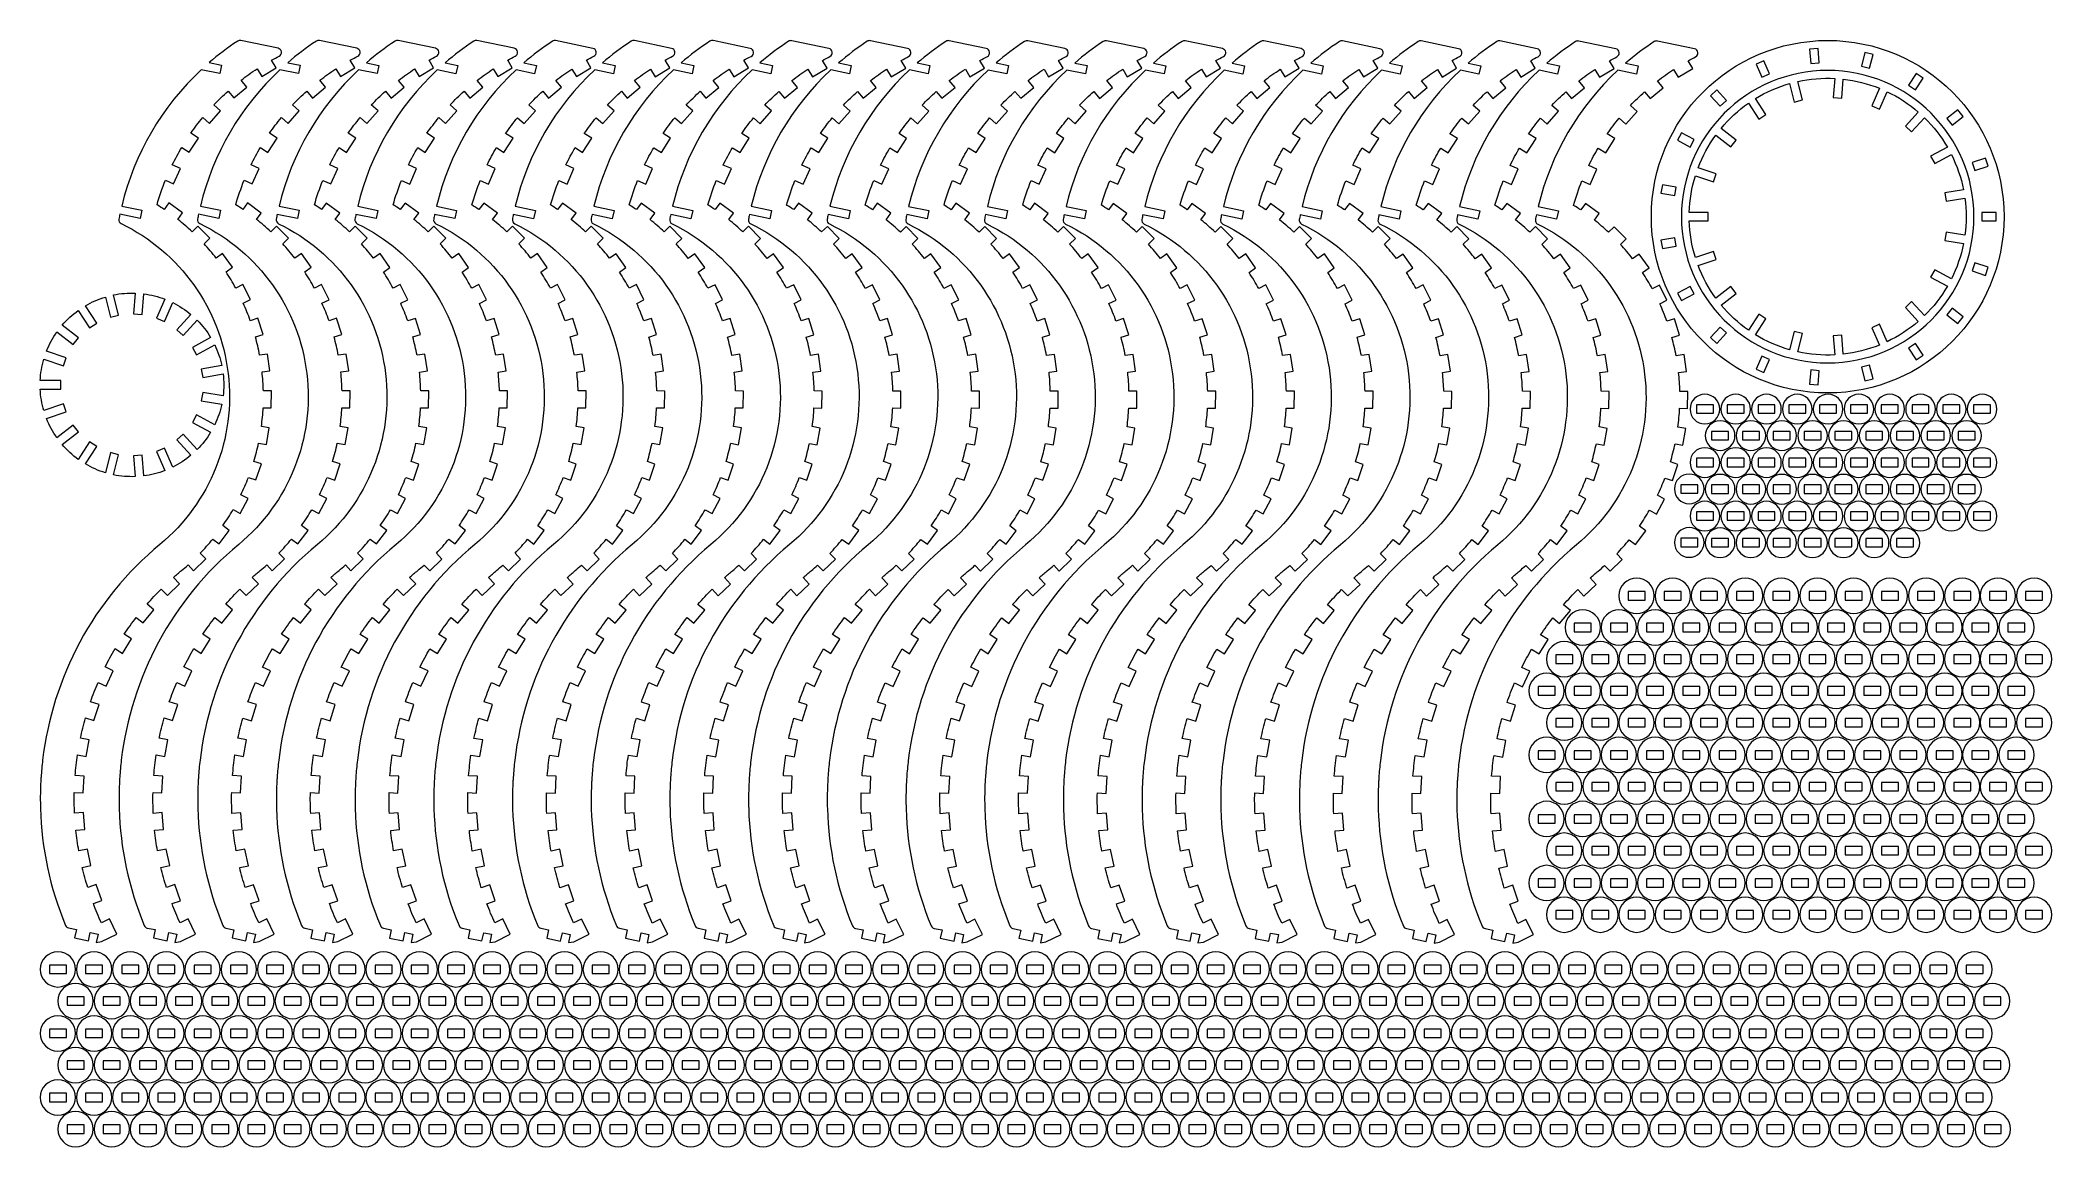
# Model space of a CAD drawing. Header units: millimetres. Extents: x -356 to 356, y -196 to 196.
import ezdxf

# ---------------------------------------------------------------- set-up
doc = ezdxf.new("R2010")
doc.units = ezdxf.units.MM
doc.header["$MEASUREMENT"] = 0
doc.layers.add('Camada 1', color=7, linetype='Continuous')

msp = doc.modelspace()

# ---------------------------------------------------------------- linework, layer by layer
at = {"layer": 'Camada 1', "lineweight": 20}
for points, knots in [([(-313.5444, 17.417), (-295.74, 32.1741), (-286.6556, 54.9681), (-289.429, 77.9264), (-289.429, 77.9264), (-292.2023, 100.8846), (-306.4532, 120.8598), (-327.2595, 130.9529), (-327.2595, 130.9529), (-327.8691, 131.2485), (-328.2048, 131.9162), (-328.0785, 132.5818), (-328.0785, 132.5818), (-327.9724, 133.1414), (-327.8615, 133.6999), (-327.7456, 134.2573), (-327.7456, 134.2573), (-327.7456, 134.2573), (-320.5662, 132.7559), (-320.5662, 132.7559), (-320.5662, 132.7559), (-320.5662, 132.7559), (-319.9521, 135.6924), (-319.9521, 135.6924), (-319.9521, 135.6924), (-319.9521, 135.6924), (-327.0895, 137.185), (-327.0895, 137.185), (-327.0895, 137.185), (-322.6424, 155.6842), (-312.8531, 172.4671), (-298.94, 185.4448), (-298.94, 185.4448), (-298.94, 185.4448), (-292.3508, 184.0668), (-292.3508, 184.0668), (-292.3508, 184.0668), (-292.3508, 184.0668), (-291.7367, 187.0033), (-291.7367, 187.0033), (-291.7367, 187.0033), (-291.7367, 187.0033), (-296.1705, 187.9305), (-296.1705, 187.9305), (-296.1705, 187.9305), (-292.9654, 190.6979), (-289.5827, 193.2526), (-286.0437, 195.5779), (-286.0437, 195.5779), (-285.7103, 195.797), (-285.3034, 195.8742), (-284.9129, 195.7926), (-284.9129, 195.7926), (-284.9129, 195.7926), (-271.7607, 193.0421), (-271.7607, 193.0421), (-271.7607, 193.0421), (-271.1379, 192.9118), (-270.6651, 192.4029), (-270.5809, 191.7723), (-270.5809, 191.7723), (-270.4967, 191.1416), (-270.8196, 190.5266), (-271.3864, 190.2375), (-271.3864, 190.2375), (-272.2786, 189.7826), (-273.1627, 189.312), (-274.0383, 188.8258), (-274.0383, 188.8258), (-274.0383, 188.8258), (-272.4083, 186.1198), (-272.4083, 186.1198), (-272.4083, 186.1198), (-272.4083, 186.1198), (-277.5478, 183.0239), (-277.5478, 183.0239), (-277.5478, 183.0239), (-277.5478, 183.0239), (-279.1778, 185.7299), (-279.1778, 185.7299), (-279.1778, 185.7299), (-281.1228, 184.4626), (-283.0152, 183.1162), (-284.85, 181.694), (-284.85, 181.694), (-284.85, 181.694), (-282.8276, 179.267), (-282.8276, 179.267), (-282.8276, 179.267), (-282.8276, 179.267), (-287.4372, 175.4261), (-287.4372, 175.4261), (-287.4372, 175.4261), (-287.4372, 175.4261), (-289.4595, 177.8532), (-289.4595, 177.8532), (-289.4595, 177.8532), (-291.1894, 176.3051), (-292.8551, 174.6868), (-294.4526, 173.0023), (-294.4526, 173.0023), (-294.4526, 173.0023), (-292.085, 170.9108), (-292.085, 170.9108), (-292.085, 170.9108), (-292.085, 170.9108), (-296.0574, 166.4141), (-296.0574, 166.4141), (-296.0574, 166.4141), (-296.0574, 166.4141), (-298.425, 168.5057), (-298.425, 168.5057), (-298.425, 168.5057), (-299.8996, 166.7128), (-301.3001, 164.8602), (-302.6231, 162.9526), (-302.6231, 162.9526), (-302.6231, 162.9526), (-299.9653, 161.245), (-299.9653, 161.245), (-299.9653, 161.245), (-299.9653, 161.245), (-303.2085, 156.1971), (-303.2085, 156.1971), (-303.2085, 156.1971), (-303.2085, 156.1971), (-305.8662, 157.9046), (-305.8662, 157.9046), (-305.8662, 157.9046), (-307.0513, 155.9084), (-308.1542, 153.8646), (-309.1719, 151.7781), (-309.1719, 151.7781), (-309.1719, 151.7781), (-306.2855, 150.4942), (-306.2855, 150.4942), (-306.2855, 150.4942), (-306.2855, 150.4942), (-308.724, 145.0121), (-308.724, 145.0121), (-308.724, 145.0121), (-308.724, 145.0121), (-311.6104, 146.296), (-311.6104, 146.296), (-311.6104, 146.296), (-312.7525, 143.4634), (-313.741, 140.5712), (-314.5718, 137.6322), (-314.5718, 137.6322), (-313.7221, 137.1017), (-312.8825, 136.5553), (-312.0533, 135.9933), (-312.0533, 135.9933), (-312.0533, 135.9933), (-310.3782, 138.2755), (-310.3782, 138.2755), (-310.3782, 138.2755), (-310.3782, 138.2755), (-305.5412, 134.7253), (-305.5412, 134.7253), (-305.5412, 134.7253), (-305.5412, 134.7253), (-307.2164, 132.443), (-307.2164, 132.443), (-307.2164, 132.443), (-305.4764, 131.0626), (-303.7946, 129.6102), (-302.1754, 128.0899), (-302.1754, 128.0899), (-302.1754, 128.0899), (-300.1615, 130.0795), (-300.1615, 130.0795), (-300.1615, 130.0795), (-300.1615, 130.0795), (-295.9447, 125.8111), (-295.9447, 125.8111), (-295.9447, 125.8111), (-295.9447, 125.8111), (-297.9587, 123.8215), (-297.9587, 123.8215), (-297.9587, 123.8215), (-296.4581, 122.184), (-295.0263, 120.4847), (-293.667, 118.7281), (-293.667, 118.7281), (-293.667, 118.7281), (-291.3647, 120.3753), (-291.3647, 120.3753), (-291.3647, 120.3753), (-291.3647, 120.3753), (-287.8734, 115.4956), (-287.8734, 115.4956), (-287.8734, 115.4956), (-287.8734, 115.4956), (-290.1758, 113.8484), (-290.1758, 113.8484), (-290.1758, 113.8484), (-288.9521, 111.9948), (-287.8061, 110.0911), (-286.7407, 108.1421), (-286.7407, 108.1421), (-286.7407, 108.1421), (-284.2074, 109.4058), (-284.2074, 109.4058), (-284.2074, 109.4058), (-284.2074, 109.4058), (-281.5292, 104.0368), (-281.5292, 104.0368), (-281.5292, 104.0368), (-281.5292, 104.0368), (-284.0624, 102.7731), (-284.0624, 102.7731), (-284.0624, 102.7731), (-283.1461, 100.7498), (-282.3145, 98.6892), (-281.5697, 96.5966), (-281.5697, 96.5966), (-281.5697, 96.5966), (-278.8689, 97.4453), (-278.8689, 97.4453), (-278.8689, 97.4453), (-278.8689, 97.4453), (-277.0705, 91.7211), (-277.0705, 91.7211), (-277.0705, 91.7211), (-277.0705, 91.7211), (-279.7712, 90.8726), (-279.7712, 90.8726), (-279.7712, 90.8726), (-279.1854, 88.7301), (-278.689, 86.5642), (-278.2834, 84.3805), (-278.2834, 84.3805), (-278.2834, 84.3805), (-275.4827, 84.7927), (-275.4827, 84.7927), (-275.4827, 84.7927), (-275.4827, 84.7927), (-274.609, 78.8567), (-274.609, 78.8567), (-274.609, 78.8567), (-274.609, 78.8567), (-277.4097, 78.4444), (-277.4097, 78.4444), (-277.4097, 78.4444), (-277.1689, 76.2364), (-277.0201, 74.0193), (-276.9638, 71.7989), (-276.9638, 71.7989), (-276.9638, 71.7989), (-274.1332, 71.7645), (-274.1332, 71.7645), (-274.1332, 71.7645), (-274.1332, 71.7645), (-274.2061, 65.765), (-274.2061, 65.765), (-274.2061, 65.765), (-274.2061, 65.765), (-277.0369, 65.7994), (-277.0369, 65.7994), (-277.0369, 65.7994), (-277.1471, 63.5809), (-277.3498, 61.3682), (-277.6441, 59.1667), (-277.6441, 59.1667), (-277.6441, 59.1667), (-274.8543, 58.6865), (-274.8543, 58.6865), (-274.8543, 58.6865), (-274.8543, 58.6865), (-275.872, 52.7734), (-275.872, 52.7734), (-275.872, 52.7734), (-275.872, 52.7734), (-278.662, 53.2537), (-278.662, 53.2537), (-278.662, 53.2537), (-279.1206, 51.0804), (-279.6694, 48.9272), (-280.3073, 46.7996), (-280.3073, 46.7996), (-280.3073, 46.7996), (-277.6279, 45.8856), (-277.6279, 45.8856), (-277.6279, 45.8856), (-277.6279, 45.8856), (-279.565, 40.207), (-279.565, 40.207), (-279.565, 40.207), (-279.565, 40.207), (-282.2444, 41.121), (-282.2444, 41.121), (-282.2444, 41.121), (-283.0398, 39.0472), (-283.9213, 37.0074), (-284.8866, 35.0069), (-284.8866, 35.0069), (-284.8866, 35.0069), (-282.3848, 33.6821), (-282.3848, 33.6821), (-282.3848, 33.6821), (-282.3848, 33.6821), (-285.1929, 28.3797), (-285.1929, 28.3797), (-285.1929, 28.3797), (-285.1929, 28.3797), (-287.6947, 29.7047), (-287.6947, 29.7047), (-287.6947, 29.7047), (-288.8071, 27.7822), (-289.9991, 25.9069), (-291.2676, 24.0836), (-291.2676, 24.0836), (-291.2676, 24.0836), (-289.0059, 22.3809), (-289.0059, 22.3809), (-289.0059, 22.3809), (-289.0059, 22.3809), (-292.6147, 17.5875), (-292.6147, 17.5875), (-292.6147, 17.5875), (-292.6147, 17.5875), (-294.8764, 19.2903), (-294.8764, 19.2903), (-294.8764, 19.2903), (-296.278, 17.5673), (-297.7507, 15.9033), (-299.2907, 14.3027), (-299.2907, 14.3027), (-299.2907, 14.3027), (-297.3258, 12.2648), (-297.3258, 12.2648), (-297.3258, 12.2648), (-297.3258, 12.2648), (-301.6451, 8.1002), (-301.6451, 8.1002), (-301.6451, 8.1002), (-301.6451, 8.1002), (-303.61, 10.1382), (-303.61, 10.1382), (-303.61, 10.1382), (-304.3567, 9.4705), (-305.1158, 8.8169), (-305.8871, 8.1777), (-305.8871, 8.1777), (-306.8503, 7.3793), (-307.7992, 6.5638), (-308.7334, 5.7314), (-308.7334, 5.7314), (-308.7334, 5.7314), (-306.5761, 3.4452), (-306.5761, 3.4452), (-306.5761, 3.4452), (-306.5761, 3.4452), (-310.9399, -0.6726), (-310.9399, -0.6726), (-310.9399, -0.6726), (-310.9399, -0.6726), (-313.0972, 1.6136), (-313.0972, 1.6136), (-313.0972, 1.6136), (-314.8366, -0.1243), (-316.5143, -1.9228), (-318.1275, -3.7785), (-318.1275, -3.7785), (-318.1275, -3.7785), (-315.6972, -5.7721), (-315.6972, -5.7721), (-315.6972, -5.7721), (-315.6972, -5.7721), (-319.5025, -10.4109), (-319.5025, -10.4109), (-319.5025, -10.4109), (-319.5025, -10.4109), (-321.9328, -8.4173), (-321.9328, -8.4173), (-321.9328, -8.4173), (-323.4373, -10.3622), (-324.873, -12.3593), (-326.2373, -14.4048), (-326.2373, -14.4048), (-326.2373, -14.4048), (-323.5734, -16.0735), (-323.5734, -16.0735), (-323.5734, -16.0735), (-323.5734, -16.0735), (-326.7585, -21.1583), (-326.7585, -21.1583), (-326.7585, -21.1583), (-326.7585, -21.1583), (-329.4224, -19.4896), (-329.4224, -19.4896), (-329.4224, -19.4896), (-330.6675, -21.6098), (-331.8379, -23.7732), (-332.9312, -25.9755), (-332.9312, -25.9755), (-332.9312, -25.9755), (-330.0769, -27.2921), (-330.0769, -27.2921), (-330.0769, -27.2921), (-330.0769, -27.2921), (-332.5902, -32.7404), (-332.5902, -32.7404), (-332.5902, -32.7404), (-332.5902, -32.7404), (-335.4445, -31.4237), (-335.4445, -31.4237), (-335.4445, -31.4237), (-336.4102, -33.685), (-337.2962, -35.9794), (-338.1009, -38.3028), (-338.1009, -38.3028), (-338.1009, -38.3028), (-335.1025, -39.2461), (-335.1025, -39.2461), (-335.1025, -39.2461), (-335.1025, -39.2461), (-336.9032, -44.9696), (-336.9032, -44.9696), (-336.9032, -44.9696), (-336.9032, -44.9696), (-339.9016, -44.0262), (-339.9016, -44.0262), (-339.9016, -44.0262), (-340.5722, -46.3918), (-341.1595, -48.7803), (-341.6625, -51.1871), (-341.6625, -51.1871), (-341.6625, -51.1871), (-338.5684, -51.7419), (-338.5684, -51.7419), (-338.5684, -51.7419), (-338.5684, -51.7419), (-339.6275, -57.6476), (-339.6275, -57.6476), (-339.6275, -57.6476), (-339.6275, -57.6476), (-342.7214, -57.0929), (-342.7214, -57.0929), (-342.7214, -57.0929), (-343.086, -59.5245), (-343.3651, -61.9681), (-343.5582, -64.4194), (-343.5582, -64.4194), (-343.5582, -64.4194), (-340.4188, -64.5766), (-340.4188, -64.5766), (-340.4188, -64.5766), (-340.4188, -64.5766), (-340.7189, -70.569), (-340.7189, -70.569), (-340.7189, -70.569), (-340.7189, -70.569), (-343.8582, -70.4119), (-343.8582, -70.4119), (-343.8582, -70.4119), (-343.911, -72.8701), (-343.8773, -75.3295), (-343.7574, -77.7854), (-343.7574, -77.7854), (-343.7574, -77.7854), (-340.6235, -77.5424), (-340.6235, -77.5424), (-340.6235, -77.5424), (-340.6235, -77.5424), (-340.1598, -83.5244), (-340.1598, -83.5244), (-340.1598, -83.5244), (-340.1598, -83.5244), (-343.2937, -83.7673), (-343.2937, -83.7673), (-343.2937, -83.7673), (-343.0337, -86.2124), (-342.6878, -88.6475), (-342.2568, -91.0683), (-342.2568, -91.0683), (-342.2568, -91.0683), (-339.1792, -90.4291), (-339.1792, -90.4291), (-339.1792, -90.4291), (-339.1792, -90.4291), (-337.9592, -96.3038), (-337.9592, -96.3038), (-337.9592, -96.3038), (-337.9592, -96.3038), (-341.0368, -96.9429), (-341.0368, -96.9429), (-341.0368, -96.9429), (-340.4682, -99.3352), (-339.8159, -101.7066), (-339.0809, -104.0529), (-339.0809, -104.0529), (-339.0809, -104.0529), (-336.1093, -103.0279), (-336.1093, -103.0279), (-336.1093, -103.0279), (-336.1093, -103.0279), (-334.1529, -108.7), (-334.1529, -108.7), (-334.1529, -108.7), (-334.1529, -108.7), (-337.1243, -109.725), (-337.1243, -109.725), (-337.1243, -109.725), (-336.2564, -112.0255), (-335.308, -114.2949), (-334.2808, -116.5289), (-334.2808, -116.5289), (-334.2808, -116.5289), (-331.4637, -115.1346), (-331.4637, -115.1346), (-331.4637, -115.1346), (-331.4637, -115.1346), (-328.8024, -120.5122), (-328.8024, -120.5122), (-328.8024, -120.5122), (-328.8024, -120.5122), (-334.1798, -123.1735), (-334.1798, -123.1735), (-334.1798, -123.1735), (-334.1798, -123.1735), (-336.0893, -123.4925), (-336.0893, -123.4925), (-336.0893, -123.4925), (-336.0893, -123.4925), (-335.4752, -120.5561), (-335.4752, -120.5561), (-335.4752, -120.5561), (-335.4752, -120.5561), (-338.2292, -119.9801), (-338.2292, -119.9801), (-338.2292, -119.9801), (-338.2292, -119.9801), (-338.8433, -122.9166), (-338.8433, -122.9166), (-338.8433, -122.9166), (-338.8433, -122.9166), (-343.7374, -121.8931), (-343.7374, -121.8931), (-343.7374, -121.8931), (-343.7374, -121.8931), (-343.1233, -118.9566), (-343.1233, -118.9566), (-343.1233, -118.9566), (-343.1233, -118.9566), (-345.8774, -118.3807), (-345.8774, -118.3807), (-345.8774, -118.3807), (-346.3624, -118.2793), (-346.7661, -117.9449), (-346.9559, -117.4871), (-346.9559, -117.4871), (-352.5282, -104.0514), (-355.4351, -90.0309), (-355.8399, -76.0909), (-355.8399, -76.0909), (-355.8792, -74.7405), (-355.8952, -73.389), (-355.8873, -72.038), (-355.8873, -72.038), (-355.8854, -71.7014), (-355.882, -71.3647), (-355.8771, -71.0281), (-355.8771, -71.0281), (-355.8711, -70.607), (-355.8629, -70.1862), (-355.8522, -69.7654), (-355.8522, -69.7654), (-355.8258, -68.713), (-355.7853, -67.6612), (-355.7304, -66.6111), (-355.7304, -66.6111), (-355.7022, -66.0727), (-355.6707, -65.5344), (-355.635, -64.9966), (-355.635, -64.9966), (-355.5006, -62.9642), (-355.3137, -60.9356), (-355.0737, -58.9129), (-355.0737, -58.9129), (-351.6175, -29.7797), (-337.2539, -2.2343), (-313.5444, 17.417)], [0, 0, 0, 0, 0.00680272, 0.00680272, 0.00680272, 0.00680272, 0.01360544, 0.01360544, 0.01360544, 0.01360544, 0.02040816, 0.02040816, 0.02040816, 0.02040816, 0.02721088, 0.02721088, 0.02721088, 0.02721088, 0.03401361, 0.03401361, 0.03401361, 0.03401361, 0.04081633, 0.04081633, 0.04081633, 0.04081633, 0.04761905, 0.04761905, 0.04761905, 0.04761905, 0.05442177, 0.05442177, 0.05442177, 0.05442177, 0.06122449, 0.06122449, 0.06122449, 0.06122449, 0.06802721, 0.06802721, 0.06802721, 0.06802721, 0.07482993, 0.07482993, 0.07482993, 0.07482993, 0.08163265, 0.08163265, 0.08163265, 0.08163265, 0.08843537, 0.08843537, 0.08843537, 0.08843537, 0.0952381, 0.0952381, 0.0952381, 0.0952381, 0.10204082, 0.10204082, 0.10204082, 0.10204082, 0.10884354, 0.10884354, 0.10884354, 0.10884354, 0.11564626, 0.11564626, 0.11564626, 0.11564626, 0.12244898, 0.12244898, 0.12244898, 0.12244898, 0.1292517, 0.1292517, 0.1292517, 0.1292517, 0.13605442, 0.13605442, 0.13605442, 0.13605442, 0.14285714, 0.14285714, 0.14285714, 0.14285714, 0.14965986, 0.14965986, 0.14965986, 0.14965986, 0.15646259, 0.15646259, 0.15646259, 0.15646259, 0.16326531, 0.16326531, 0.16326531, 0.16326531, 0.17006803, 0.17006803, 0.17006803, 0.17006803, 0.17687075, 0.17687075, 0.17687075, 0.17687075, 0.18367347, 0.18367347, 0.18367347, 0.18367347, 0.19047619, 0.19047619, 0.19047619, 0.19047619, 0.19727891, 0.19727891, 0.19727891, 0.19727891, 0.20408163, 0.20408163, 0.20408163, 0.20408163, 0.21088435, 0.21088435, 0.21088435, 0.21088435, 0.21768707, 0.21768707, 0.21768707, 0.21768707, 0.2244898, 0.2244898, 0.2244898, 0.2244898, 0.23129252, 0.23129252, 0.23129252, 0.23129252, 0.23809524, 0.23809524, 0.23809524, 0.23809524, 0.24489796, 0.24489796, 0.24489796, 0.24489796, 0.25170068, 0.25170068, 0.25170068, 0.25170068, 0.2585034, 0.2585034, 0.2585034, 0.2585034, 0.26530612, 0.26530612, 0.26530612, 0.26530612, 0.27210884, 0.27210884, 0.27210884, 0.27210884, 0.27891156, 0.27891156, 0.27891156, 0.27891156, 0.28571429, 0.28571429, 0.28571429, 0.28571429, 0.29251701, 0.29251701, 0.29251701, 0.29251701, 0.29931973, 0.29931973, 0.29931973, 0.29931973, 0.30612245, 0.30612245, 0.30612245, 0.30612245, 0.31292517, 0.31292517, 0.31292517, 0.31292517, 0.31972789, 0.31972789, 0.31972789, 0.31972789, 0.32653061, 0.32653061, 0.32653061, 0.32653061, 0.33333333, 0.33333333, 0.33333333, 0.33333333, 0.34013605, 0.34013605, 0.34013605, 0.34013605, 0.34693878, 0.34693878, 0.34693878, 0.34693878, 0.3537415, 0.3537415, 0.3537415, 0.3537415, 0.36054422, 0.36054422, 0.36054422, 0.36054422, 0.36734694, 0.36734694, 0.36734694, 0.36734694, 0.37414966, 0.37414966, 0.37414966, 0.37414966, 0.38095238, 0.38095238, 0.38095238, 0.38095238, 0.3877551, 0.3877551, 0.3877551, 0.3877551, 0.39455782, 0.39455782, 0.39455782, 0.39455782, 0.40136054, 0.40136054, 0.40136054, 0.40136054, 0.40816327, 0.40816327, 0.40816327, 0.40816327, 0.41496599, 0.41496599, 0.41496599, 0.41496599, 0.42176871, 0.42176871, 0.42176871, 0.42176871, 0.42857143, 0.42857143, 0.42857143, 0.42857143, 0.43537415, 0.43537415, 0.43537415, 0.43537415, 0.44217687, 0.44217687, 0.44217687, 0.44217687, 0.44897959, 0.44897959, 0.44897959, 0.44897959, 0.45578231, 0.45578231, 0.45578231, 0.45578231, 0.46258503, 0.46258503, 0.46258503, 0.46258503, 0.46938776, 0.46938776, 0.46938776, 0.46938776, 0.47619048, 0.47619048, 0.47619048, 0.47619048, 0.4829932, 0.4829932, 0.4829932, 0.4829932, 0.48979592, 0.48979592, 0.48979592, 0.48979592, 0.49659864, 0.49659864, 0.49659864, 0.49659864, 0.50340136, 0.50340136, 0.50340136, 0.50340136, 0.51020408, 0.51020408, 0.51020408, 0.51020408, 0.5170068, 0.5170068, 0.5170068, 0.5170068, 0.52380952, 0.52380952, 0.52380952, 0.52380952, 0.53061224, 0.53061224, 0.53061224, 0.53061224, 0.53741497, 0.53741497, 0.53741497, 0.53741497, 0.54421769, 0.54421769, 0.54421769, 0.54421769, 0.55102041, 0.55102041, 0.55102041, 0.55102041, 0.55782313, 0.55782313, 0.55782313, 0.55782313, 0.56462585, 0.56462585, 0.56462585, 0.56462585, 0.57142857, 0.57142857, 0.57142857, 0.57142857, 0.57823129, 0.57823129, 0.57823129, 0.57823129, 0.58503401, 0.58503401, 0.58503401, 0.58503401, 0.59183673, 0.59183673, 0.59183673, 0.59183673, 0.59863946, 0.59863946, 0.59863946, 0.59863946, 0.60544218, 0.60544218, 0.60544218, 0.60544218, 0.6122449, 0.6122449, 0.6122449, 0.6122449, 0.61904762, 0.61904762, 0.61904762, 0.61904762, 0.62585034, 0.62585034, 0.62585034, 0.62585034, 0.63265306, 0.63265306, 0.63265306, 0.63265306, 0.63945578, 0.63945578, 0.63945578, 0.63945578, 0.6462585, 0.6462585, 0.6462585, 0.6462585, 0.65306122, 0.65306122, 0.65306122, 0.65306122, 0.65986395, 0.65986395, 0.65986395, 0.65986395, 0.66666667, 0.66666667, 0.66666667, 0.66666667, 0.67346939, 0.67346939, 0.67346939, 0.67346939, 0.68027211, 0.68027211, 0.68027211, 0.68027211, 0.68707483, 0.68707483, 0.68707483, 0.68707483, 0.69387755, 0.69387755, 0.69387755, 0.69387755, 0.70068027, 0.70068027, 0.70068027, 0.70068027, 0.70748299, 0.70748299, 0.70748299, 0.70748299, 0.71428571, 0.71428571, 0.71428571, 0.71428571, 0.72108844, 0.72108844, 0.72108844, 0.72108844, 0.72789116, 0.72789116, 0.72789116, 0.72789116, 0.73469388, 0.73469388, 0.73469388, 0.73469388, 0.7414966, 0.7414966, 0.7414966, 0.7414966, 0.74829932, 0.74829932, 0.74829932, 0.74829932, 0.75510204, 0.75510204, 0.75510204, 0.75510204, 0.76190476, 0.76190476, 0.76190476, 0.76190476, 0.76870748, 0.76870748, 0.76870748, 0.76870748, 0.7755102, 0.7755102, 0.7755102, 0.7755102, 0.78231293, 0.78231293, 0.78231293, 0.78231293, 0.78911565, 0.78911565, 0.78911565, 0.78911565, 0.79591837, 0.79591837, 0.79591837, 0.79591837, 0.80272109, 0.80272109, 0.80272109, 0.80272109, 0.80952381, 0.80952381, 0.80952381, 0.80952381, 0.81632653, 0.81632653, 0.81632653, 0.81632653, 0.82312925, 0.82312925, 0.82312925, 0.82312925, 0.82993197, 0.82993197, 0.82993197, 0.82993197, 0.83673469, 0.83673469, 0.83673469, 0.83673469, 0.84353741, 0.84353741, 0.84353741, 0.84353741, 0.85034014, 0.85034014, 0.85034014, 0.85034014, 0.85714286, 0.85714286, 0.85714286, 0.85714286, 0.86394558, 0.86394558, 0.86394558, 0.86394558, 0.8707483, 0.8707483, 0.8707483, 0.8707483, 0.87755102, 0.87755102, 0.87755102, 0.87755102, 0.88435374, 0.88435374, 0.88435374, 0.88435374, 0.89115646, 0.89115646, 0.89115646, 0.89115646, 0.89795918, 0.89795918, 0.89795918, 0.89795918, 0.9047619, 0.9047619, 0.9047619, 0.9047619, 0.91156463, 0.91156463, 0.91156463, 0.91156463, 0.91836735, 0.91836735, 0.91836735, 0.91836735, 0.92517007, 0.92517007, 0.92517007, 0.92517007, 0.93197279, 0.93197279, 0.93197279, 0.93197279, 0.93877551, 0.93877551, 0.93877551, 0.93877551, 0.94557823, 0.94557823, 0.94557823, 0.94557823, 0.95238095, 0.95238095, 0.95238095, 0.95238095, 0.95918367, 0.95918367, 0.95918367, 0.95918367, 0.96598639, 0.96598639, 0.96598639, 0.96598639, 0.97278912, 0.97278912, 0.97278912, 0.97278912, 0.97959184, 0.97959184, 0.97959184, 0.97959184, 0.98639456, 0.98639456, 0.98639456, 0.98639456, 1, 1, 1, 1]), ([(-285.6963, 17.4051), (-267.8919, 32.1622), (-258.8075, 54.9562), (-261.5809, 77.9145), (-261.5809, 77.9145), (-264.3542, 100.8727), (-278.6051, 120.8479), (-299.4114, 130.941), (-299.4114, 130.941), (-300.021, 131.2366), (-300.3567, 131.9043), (-300.2304, 132.5699), (-300.2304, 132.5699), (-300.1243, 133.1295), (-300.0134, 133.688), (-299.8975, 134.2454), (-299.8975, 134.2454), (-299.8975, 134.2454), (-292.7181, 132.744), (-292.7181, 132.744), (-292.7181, 132.744), (-292.7181, 132.744), (-292.104, 135.6805), (-292.104, 135.6805), (-292.104, 135.6805), (-292.104, 135.6805), (-299.2414, 137.1731), (-299.2414, 137.1731), (-299.2414, 137.1731), (-294.7943, 155.6723), (-285.005, 172.4552), (-271.0919, 185.4329), (-271.0919, 185.4329), (-271.0919, 185.4329), (-264.5027, 184.0549), (-264.5027, 184.0549), (-264.5027, 184.0549), (-264.5027, 184.0549), (-263.8886, 186.9914), (-263.8886, 186.9914), (-263.8886, 186.9914), (-263.8886, 186.9914), (-268.3224, 187.9186), (-268.3224, 187.9186), (-268.3224, 187.9186), (-265.1173, 190.686), (-261.7346, 193.2407), (-258.1956, 195.566), (-258.1956, 195.566), (-257.8622, 195.7851), (-257.4553, 195.8623), (-257.0648, 195.7807), (-257.0648, 195.7807), (-257.0648, 195.7807), (-243.9126, 193.0302), (-243.9126, 193.0302), (-243.9126, 193.0302), (-243.2898, 192.8999), (-242.817, 192.391), (-242.7328, 191.7604), (-242.7328, 191.7604), (-242.6486, 191.1297), (-242.9715, 190.5147), (-243.5383, 190.2256), (-243.5383, 190.2256), (-244.4305, 189.7707), (-245.3146, 189.3001), (-246.1902, 188.8139), (-246.1902, 188.8139), (-246.1902, 188.8139), (-244.5602, 186.1079), (-244.5602, 186.1079), (-244.5602, 186.1079), (-244.5602, 186.1079), (-249.6997, 183.012), (-249.6997, 183.012), (-249.6997, 183.012), (-249.6997, 183.012), (-251.3297, 185.718), (-251.3297, 185.718), (-251.3297, 185.718), (-253.2747, 184.4507), (-255.1671, 183.1043), (-257.0019, 181.6821), (-257.0019, 181.6821), (-257.0019, 181.6821), (-254.9795, 179.2551), (-254.9795, 179.2551), (-254.9795, 179.2551), (-254.9795, 179.2551), (-259.5891, 175.4142), (-259.5891, 175.4142), (-259.5891, 175.4142), (-259.5891, 175.4142), (-261.6114, 177.8413), (-261.6114, 177.8413), (-261.6114, 177.8413), (-263.3413, 176.2932), (-265.007, 174.6749), (-266.6045, 172.9904), (-266.6045, 172.9904), (-266.6045, 172.9904), (-264.2369, 170.8989), (-264.2369, 170.8989), (-264.2369, 170.8989), (-264.2369, 170.8989), (-268.2093, 166.4022), (-268.2093, 166.4022), (-268.2093, 166.4022), (-268.2093, 166.4022), (-270.5769, 168.4938), (-270.5769, 168.4938), (-270.5769, 168.4938), (-272.0515, 166.7009), (-273.452, 164.8483), (-274.775, 162.9407), (-274.775, 162.9407), (-274.775, 162.9407), (-272.1172, 161.2331), (-272.1172, 161.2331), (-272.1172, 161.2331), (-272.1172, 161.2331), (-275.3604, 156.1852), (-275.3604, 156.1852), (-275.3604, 156.1852), (-275.3604, 156.1852), (-278.0181, 157.8927), (-278.0181, 157.8927), (-278.0181, 157.8927), (-279.2032, 155.8965), (-280.3061, 153.8527), (-281.3238, 151.7662), (-281.3238, 151.7662), (-281.3238, 151.7662), (-278.4374, 150.4823), (-278.4374, 150.4823), (-278.4374, 150.4823), (-278.4374, 150.4823), (-280.8759, 145.0002), (-280.8759, 145.0002), (-280.8759, 145.0002), (-280.8759, 145.0002), (-283.7623, 146.2841), (-283.7623, 146.2841), (-283.7623, 146.2841), (-284.9044, 143.4515), (-285.8929, 140.5593), (-286.7237, 137.6203), (-286.7237, 137.6203), (-285.874, 137.0898), (-285.0344, 136.5434), (-284.2052, 135.9814), (-284.2052, 135.9814), (-284.2052, 135.9814), (-282.5301, 138.2636), (-282.5301, 138.2636), (-282.5301, 138.2636), (-282.5301, 138.2636), (-277.6931, 134.7134), (-277.6931, 134.7134), (-277.6931, 134.7134), (-277.6931, 134.7134), (-279.3683, 132.4311), (-279.3683, 132.4311), (-279.3683, 132.4311), (-277.6283, 131.0507), (-275.9465, 129.5983), (-274.3273, 128.078), (-274.3273, 128.078), (-274.3273, 128.078), (-272.3134, 130.0676), (-272.3134, 130.0676), (-272.3134, 130.0676), (-272.3134, 130.0676), (-268.0966, 125.7992), (-268.0966, 125.7992), (-268.0966, 125.7992), (-268.0966, 125.7992), (-270.1106, 123.8096), (-270.1106, 123.8096), (-270.1106, 123.8096), (-268.61, 122.1721), (-267.1782, 120.4728), (-265.8189, 118.7162), (-265.8189, 118.7162), (-265.8189, 118.7162), (-263.5166, 120.3634), (-263.5166, 120.3634), (-263.5166, 120.3634), (-263.5166, 120.3634), (-260.0253, 115.4837), (-260.0253, 115.4837), (-260.0253, 115.4837), (-260.0253, 115.4837), (-262.3277, 113.8365), (-262.3277, 113.8365), (-262.3277, 113.8365), (-261.104, 111.9829), (-259.958, 110.0792), (-258.8926, 108.1302), (-258.8926, 108.1302), (-258.8926, 108.1302), (-256.3593, 109.3939), (-256.3593, 109.3939), (-256.3593, 109.3939), (-256.3593, 109.3939), (-253.6811, 104.0249), (-253.6811, 104.0249), (-253.6811, 104.0249), (-253.6811, 104.0249), (-256.2143, 102.7612), (-256.2143, 102.7612), (-256.2143, 102.7612), (-255.298, 100.7379), (-254.4664, 98.6773), (-253.7216, 96.5847), (-253.7216, 96.5847), (-253.7216, 96.5847), (-251.0208, 97.4334), (-251.0208, 97.4334), (-251.0208, 97.4334), (-251.0208, 97.4334), (-249.2224, 91.7092), (-249.2224, 91.7092), (-249.2224, 91.7092), (-249.2224, 91.7092), (-251.9231, 90.8607), (-251.9231, 90.8607), (-251.9231, 90.8607), (-251.3373, 88.7182), (-250.8409, 86.5523), (-250.4353, 84.3686), (-250.4353, 84.3686), (-250.4353, 84.3686), (-247.6346, 84.7808), (-247.6346, 84.7808), (-247.6346, 84.7808), (-247.6346, 84.7808), (-246.7609, 78.8448), (-246.7609, 78.8448), (-246.7609, 78.8448), (-246.7609, 78.8448), (-249.5616, 78.4325), (-249.5616, 78.4325), (-249.5616, 78.4325), (-249.3208, 76.2245), (-249.172, 74.0074), (-249.1157, 71.787), (-249.1157, 71.787), (-249.1157, 71.787), (-246.2851, 71.7526), (-246.2851, 71.7526), (-246.2851, 71.7526), (-246.2851, 71.7526), (-246.358, 65.7531), (-246.358, 65.7531), (-246.358, 65.7531), (-246.358, 65.7531), (-249.1888, 65.7875), (-249.1888, 65.7875), (-249.1888, 65.7875), (-249.299, 63.569), (-249.5017, 61.3563), (-249.796, 59.1548), (-249.796, 59.1548), (-249.796, 59.1548), (-247.0062, 58.6746), (-247.0062, 58.6746), (-247.0062, 58.6746), (-247.0062, 58.6746), (-248.0239, 52.7615), (-248.0239, 52.7615), (-248.0239, 52.7615), (-248.0239, 52.7615), (-250.8139, 53.2418), (-250.8139, 53.2418), (-250.8139, 53.2418), (-251.2725, 51.0685), (-251.8213, 48.9153), (-252.4592, 46.7877), (-252.4592, 46.7877), (-252.4592, 46.7877), (-249.7798, 45.8737), (-249.7798, 45.8737), (-249.7798, 45.8737), (-249.7798, 45.8737), (-251.7169, 40.1951), (-251.7169, 40.1951), (-251.7169, 40.1951), (-251.7169, 40.1951), (-254.3963, 41.1091), (-254.3963, 41.1091), (-254.3963, 41.1091), (-255.1917, 39.0353), (-256.0732, 36.9955), (-257.0385, 34.995), (-257.0385, 34.995), (-257.0385, 34.995), (-254.5367, 33.6702), (-254.5367, 33.6702), (-254.5367, 33.6702), (-254.5367, 33.6702), (-257.3448, 28.3678), (-257.3448, 28.3678), (-257.3448, 28.3678), (-257.3448, 28.3678), (-259.8466, 29.6928), (-259.8466, 29.6928), (-259.8466, 29.6928), (-260.959, 27.7703), (-262.151, 25.895), (-263.4195, 24.0717), (-263.4195, 24.0717), (-263.4195, 24.0717), (-261.1578, 22.369), (-261.1578, 22.369), (-261.1578, 22.369), (-261.1578, 22.369), (-264.7666, 17.5756), (-264.7666, 17.5756), (-264.7666, 17.5756), (-264.7666, 17.5756), (-267.0283, 19.2784), (-267.0283, 19.2784), (-267.0283, 19.2784), (-268.4299, 17.5554), (-269.9026, 15.8914), (-271.4426, 14.2908), (-271.4426, 14.2908), (-271.4426, 14.2908), (-269.4777, 12.2529), (-269.4777, 12.2529), (-269.4777, 12.2529), (-269.4777, 12.2529), (-273.797, 8.0883), (-273.797, 8.0883), (-273.797, 8.0883), (-273.797, 8.0883), (-275.7619, 10.1263), (-275.7619, 10.1263), (-275.7619, 10.1263), (-276.5086, 9.4586), (-277.2677, 8.805), (-278.039, 8.1658), (-278.039, 8.1658), (-279.0022, 7.3674), (-279.9511, 6.5519), (-280.8853, 5.7195), (-280.8853, 5.7195), (-280.8853, 5.7195), (-278.728, 3.4333), (-278.728, 3.4333), (-278.728, 3.4333), (-278.728, 3.4333), (-283.0918, -0.6845), (-283.0918, -0.6845), (-283.0918, -0.6845), (-283.0918, -0.6845), (-285.2491, 1.6017), (-285.2491, 1.6017), (-285.2491, 1.6017), (-286.9885, -0.1362), (-288.6662, -1.9347), (-290.2794, -3.7904), (-290.2794, -3.7904), (-290.2794, -3.7904), (-287.8491, -5.784), (-287.8491, -5.784), (-287.8491, -5.784), (-287.8491, -5.784), (-291.6544, -10.4228), (-291.6544, -10.4228), (-291.6544, -10.4228), (-291.6544, -10.4228), (-294.0847, -8.4292), (-294.0847, -8.4292), (-294.0847, -8.4292), (-295.5892, -10.3741), (-297.0249, -12.3712), (-298.3892, -14.4167), (-298.3892, -14.4167), (-298.3892, -14.4167), (-295.7253, -16.0854), (-295.7253, -16.0854), (-295.7253, -16.0854), (-295.7253, -16.0854), (-298.9104, -21.1702), (-298.9104, -21.1702), (-298.9104, -21.1702), (-298.9104, -21.1702), (-301.5743, -19.5015), (-301.5743, -19.5015), (-301.5743, -19.5015), (-302.8194, -21.6217), (-303.9898, -23.7851), (-305.0831, -25.9874), (-305.0831, -25.9874), (-305.0831, -25.9874), (-302.2288, -27.304), (-302.2288, -27.304), (-302.2288, -27.304), (-302.2288, -27.304), (-304.7421, -32.7523), (-304.7421, -32.7523), (-304.7421, -32.7523), (-304.7421, -32.7523), (-307.5964, -31.4356), (-307.5964, -31.4356), (-307.5964, -31.4356), (-308.5621, -33.6969), (-309.4481, -35.9913), (-310.2528, -38.3147), (-310.2528, -38.3147), (-310.2528, -38.3147), (-307.2544, -39.258), (-307.2544, -39.258), (-307.2544, -39.258), (-307.2544, -39.258), (-309.0551, -44.9815), (-309.0551, -44.9815), (-309.0551, -44.9815), (-309.0551, -44.9815), (-312.0535, -44.0381), (-312.0535, -44.0381), (-312.0535, -44.0381), (-312.7241, -46.4037), (-313.3114, -48.7922), (-313.8144, -51.199), (-313.8144, -51.199), (-313.8144, -51.199), (-310.7203, -51.7538), (-310.7203, -51.7538), (-310.7203, -51.7538), (-310.7203, -51.7538), (-311.7794, -57.6595), (-311.7794, -57.6595), (-311.7794, -57.6595), (-311.7794, -57.6595), (-314.8733, -57.1048), (-314.8733, -57.1048), (-314.8733, -57.1048), (-315.2379, -59.5364), (-315.517, -61.98), (-315.7101, -64.4313), (-315.7101, -64.4313), (-315.7101, -64.4313), (-312.5707, -64.5885), (-312.5707, -64.5885), (-312.5707, -64.5885), (-312.5707, -64.5885), (-312.8708, -70.5809), (-312.8708, -70.5809), (-312.8708, -70.5809), (-312.8708, -70.5809), (-316.0101, -70.4238), (-316.0101, -70.4238), (-316.0101, -70.4238), (-316.0629, -72.882), (-316.0292, -75.3414), (-315.9093, -77.7973), (-315.9093, -77.7973), (-315.9093, -77.7973), (-312.7754, -77.5543), (-312.7754, -77.5543), (-312.7754, -77.5543), (-312.7754, -77.5543), (-312.3117, -83.5363), (-312.3117, -83.5363), (-312.3117, -83.5363), (-312.3117, -83.5363), (-315.4456, -83.7792), (-315.4456, -83.7792), (-315.4456, -83.7792), (-315.1856, -86.2243), (-314.8397, -88.6594), (-314.4087, -91.0802), (-314.4087, -91.0802), (-314.4087, -91.0802), (-311.3311, -90.441), (-311.3311, -90.441), (-311.3311, -90.441), (-311.3311, -90.441), (-310.1111, -96.3157), (-310.1111, -96.3157), (-310.1111, -96.3157), (-310.1111, -96.3157), (-313.1887, -96.9548), (-313.1887, -96.9548), (-313.1887, -96.9548), (-312.6201, -99.3471), (-311.9678, -101.7185), (-311.2328, -104.0648), (-311.2328, -104.0648), (-311.2328, -104.0648), (-308.2612, -103.0398), (-308.2612, -103.0398), (-308.2612, -103.0398), (-308.2612, -103.0398), (-306.3048, -108.7119), (-306.3048, -108.7119), (-306.3048, -108.7119), (-306.3048, -108.7119), (-309.2762, -109.7369), (-309.2762, -109.7369), (-309.2762, -109.7369), (-308.4083, -112.0374), (-307.4599, -114.3068), (-306.4327, -116.5408), (-306.4327, -116.5408), (-306.4327, -116.5408), (-303.6156, -115.1465), (-303.6156, -115.1465), (-303.6156, -115.1465), (-303.6156, -115.1465), (-300.9543, -120.5241), (-300.9543, -120.5241), (-300.9543, -120.5241), (-300.9543, -120.5241), (-306.3317, -123.1854), (-306.3317, -123.1854), (-306.3317, -123.1854), (-306.3317, -123.1854), (-308.2412, -123.5044), (-308.2412, -123.5044), (-308.2412, -123.5044), (-308.2412, -123.5044), (-307.6271, -120.568), (-307.6271, -120.568), (-307.6271, -120.568), (-307.6271, -120.568), (-310.3811, -119.992), (-310.3811, -119.992), (-310.3811, -119.992), (-310.3811, -119.992), (-310.9952, -122.9285), (-310.9952, -122.9285), (-310.9952, -122.9285), (-310.9952, -122.9285), (-315.8893, -121.905), (-315.8893, -121.905), (-315.8893, -121.905), (-315.8893, -121.905), (-315.2752, -118.9685), (-315.2752, -118.9685), (-315.2752, -118.9685), (-315.2752, -118.9685), (-318.0293, -118.3926), (-318.0293, -118.3926), (-318.0293, -118.3926), (-318.5143, -118.2912), (-318.918, -117.9568), (-319.1078, -117.499), (-319.1078, -117.499), (-324.6801, -104.0633), (-327.587, -90.0428), (-327.9918, -76.1028), (-327.9918, -76.1028), (-328.0311, -74.7524), (-328.0471, -73.4009), (-328.0392, -72.0499), (-328.0392, -72.0499), (-328.0373, -71.7133), (-328.0339, -71.3766), (-328.029, -71.04), (-328.029, -71.04), (-328.023, -70.6189), (-328.0148, -70.1981), (-328.0041, -69.7773), (-328.0041, -69.7773), (-327.9777, -68.7249), (-327.9372, -67.6731), (-327.8823, -66.623), (-327.8823, -66.623), (-327.8541, -66.0846), (-327.8226, -65.5463), (-327.7869, -65.0085), (-327.7869, -65.0085), (-327.6525, -62.9761), (-327.4656, -60.9475), (-327.2256, -58.9248), (-327.2256, -58.9248), (-323.7694, -29.7916), (-309.4058, -2.2462), (-285.6963, 17.4051)], [0, 0, 0, 0, 0.00680272, 0.00680272, 0.00680272, 0.00680272, 0.01360544, 0.01360544, 0.01360544, 0.01360544, 0.02040816, 0.02040816, 0.02040816, 0.02040816, 0.02721088, 0.02721088, 0.02721088, 0.02721088, 0.03401361, 0.03401361, 0.03401361, 0.03401361, 0.04081633, 0.04081633, 0.04081633, 0.04081633, 0.04761905, 0.04761905, 0.04761905, 0.04761905, 0.05442177, 0.05442177, 0.05442177, 0.05442177, 0.06122449, 0.06122449, 0.06122449, 0.06122449, 0.06802721, 0.06802721, 0.06802721, 0.06802721, 0.07482993, 0.07482993, 0.07482993, 0.07482993, 0.08163265, 0.08163265, 0.08163265, 0.08163265, 0.08843537, 0.08843537, 0.08843537, 0.08843537, 0.0952381, 0.0952381, 0.0952381, 0.0952381, 0.10204082, 0.10204082, 0.10204082, 0.10204082, 0.10884354, 0.10884354, 0.10884354, 0.10884354, 0.11564626, 0.11564626, 0.11564626, 0.11564626, 0.12244898, 0.12244898, 0.12244898, 0.12244898, 0.1292517, 0.1292517, 0.1292517, 0.1292517, 0.13605442, 0.13605442, 0.13605442, 0.13605442, 0.14285714, 0.14285714, 0.14285714, 0.14285714, 0.14965986, 0.14965986, 0.14965986, 0.14965986, 0.15646259, 0.15646259, 0.15646259, 0.15646259, 0.16326531, 0.16326531, 0.16326531, 0.16326531, 0.17006803, 0.17006803, 0.17006803, 0.17006803, 0.17687075, 0.17687075, 0.17687075, 0.17687075, 0.18367347, 0.18367347, 0.18367347, 0.18367347, 0.19047619, 0.19047619, 0.19047619, 0.19047619, 0.19727891, 0.19727891, 0.19727891, 0.19727891, 0.20408163, 0.20408163, 0.20408163, 0.20408163, 0.21088435, 0.21088435, 0.21088435, 0.21088435, 0.21768707, 0.21768707, 0.21768707, 0.21768707, 0.2244898, 0.2244898, 0.2244898, 0.2244898, 0.23129252, 0.23129252, 0.23129252, 0.23129252, 0.23809524, 0.23809524, 0.23809524, 0.23809524, 0.24489796, 0.24489796, 0.24489796, 0.24489796, 0.25170068, 0.25170068, 0.25170068, 0.25170068, 0.2585034, 0.2585034, 0.2585034, 0.2585034, 0.26530612, 0.26530612, 0.26530612, 0.26530612, 0.27210884, 0.27210884, 0.27210884, 0.27210884, 0.27891156, 0.27891156, 0.27891156, 0.27891156, 0.28571429, 0.28571429, 0.28571429, 0.28571429, 0.29251701, 0.29251701, 0.29251701, 0.29251701, 0.29931973, 0.29931973, 0.29931973, 0.29931973, 0.30612245, 0.30612245, 0.30612245, 0.30612245, 0.31292517, 0.31292517, 0.31292517, 0.31292517, 0.31972789, 0.31972789, 0.31972789, 0.31972789, 0.32653061, 0.32653061, 0.32653061, 0.32653061, 0.33333333, 0.33333333, 0.33333333, 0.33333333, 0.34013605, 0.34013605, 0.34013605, 0.34013605, 0.34693878, 0.34693878, 0.34693878, 0.34693878, 0.3537415, 0.3537415, 0.3537415, 0.3537415, 0.36054422, 0.36054422, 0.36054422, 0.36054422, 0.36734694, 0.36734694, 0.36734694, 0.36734694, 0.37414966, 0.37414966, 0.37414966, 0.37414966, 0.38095238, 0.38095238, 0.38095238, 0.38095238, 0.3877551, 0.3877551, 0.3877551, 0.3877551, 0.39455782, 0.39455782, 0.39455782, 0.39455782, 0.40136054, 0.40136054, 0.40136054, 0.40136054, 0.40816327, 0.40816327, 0.40816327, 0.40816327, 0.41496599, 0.41496599, 0.41496599, 0.41496599, 0.42176871, 0.42176871, 0.42176871, 0.42176871, 0.42857143, 0.42857143, 0.42857143, 0.42857143, 0.43537415, 0.43537415, 0.43537415, 0.43537415, 0.44217687, 0.44217687, 0.44217687, 0.44217687, 0.44897959, 0.44897959, 0.44897959, 0.44897959, 0.45578231, 0.45578231, 0.45578231, 0.45578231, 0.46258503, 0.46258503, 0.46258503, 0.46258503, 0.46938776, 0.46938776, 0.46938776, 0.46938776, 0.47619048, 0.47619048, 0.47619048, 0.47619048, 0.4829932, 0.4829932, 0.4829932, 0.4829932, 0.48979592, 0.48979592, 0.48979592, 0.48979592, 0.49659864, 0.49659864, 0.49659864, 0.49659864, 0.50340136, 0.50340136, 0.50340136, 0.50340136, 0.51020408, 0.51020408, 0.51020408, 0.51020408, 0.5170068, 0.5170068, 0.5170068, 0.5170068, 0.52380952, 0.52380952, 0.52380952, 0.52380952, 0.53061224, 0.53061224, 0.53061224, 0.53061224, 0.53741497, 0.53741497, 0.53741497, 0.53741497, 0.54421769, 0.54421769, 0.54421769, 0.54421769, 0.55102041, 0.55102041, 0.55102041, 0.55102041, 0.55782313, 0.55782313, 0.55782313, 0.55782313, 0.56462585, 0.56462585, 0.56462585, 0.56462585, 0.57142857, 0.57142857, 0.57142857, 0.57142857, 0.57823129, 0.57823129, 0.57823129, 0.57823129, 0.58503401, 0.58503401, 0.58503401, 0.58503401, 0.59183673, 0.59183673, 0.59183673, 0.59183673, 0.59863946, 0.59863946, 0.59863946, 0.59863946, 0.60544218, 0.60544218, 0.60544218, 0.60544218, 0.6122449, 0.6122449, 0.6122449, 0.6122449, 0.61904762, 0.61904762, 0.61904762, 0.61904762, 0.62585034, 0.62585034, 0.62585034, 0.62585034, 0.63265306, 0.63265306, 0.63265306, 0.63265306, 0.63945578, 0.63945578, 0.63945578, 0.63945578, 0.6462585, 0.6462585, 0.6462585, 0.6462585, 0.65306122, 0.65306122, 0.65306122, 0.65306122, 0.65986395, 0.65986395, 0.65986395, 0.65986395, 0.66666667, 0.66666667, 0.66666667, 0.66666667, 0.67346939, 0.67346939, 0.67346939, 0.67346939, 0.68027211, 0.68027211, 0.68027211, 0.68027211, 0.68707483, 0.68707483, 0.68707483, 0.68707483, 0.69387755, 0.69387755, 0.69387755, 0.69387755, 0.70068027, 0.70068027, 0.70068027, 0.70068027, 0.70748299, 0.70748299, 0.70748299, 0.70748299, 0.71428571, 0.71428571, 0.71428571, 0.71428571, 0.72108844, 0.72108844, 0.72108844, 0.72108844, 0.72789116, 0.72789116, 0.72789116, 0.72789116, 0.73469388, 0.73469388, 0.73469388, 0.73469388, 0.7414966, 0.7414966, 0.7414966, 0.7414966, 0.74829932, 0.74829932, 0.74829932, 0.74829932, 0.75510204, 0.75510204, 0.75510204, 0.75510204, 0.76190476, 0.76190476, 0.76190476, 0.76190476, 0.76870748, 0.76870748, 0.76870748, 0.76870748, 0.7755102, 0.7755102, 0.7755102, 0.7755102, 0.78231293, 0.78231293, 0.78231293, 0.78231293, 0.78911565, 0.78911565, 0.78911565, 0.78911565, 0.79591837, 0.79591837, 0.79591837, 0.79591837, 0.80272109, 0.80272109, 0.80272109, 0.80272109, 0.80952381, 0.80952381, 0.80952381, 0.80952381, 0.81632653, 0.81632653, 0.81632653, 0.81632653, 0.82312925, 0.82312925, 0.82312925, 0.82312925, 0.82993197, 0.82993197, 0.82993197, 0.82993197, 0.83673469, 0.83673469, 0.83673469, 0.83673469, 0.84353741, 0.84353741, 0.84353741, 0.84353741, 0.85034014, 0.85034014, 0.85034014, 0.85034014, 0.85714286, 0.85714286, 0.85714286, 0.85714286, 0.86394558, 0.86394558, 0.86394558, 0.86394558, 0.8707483, 0.8707483, 0.8707483, 0.8707483, 0.87755102, 0.87755102, 0.87755102, 0.87755102, 0.88435374, 0.88435374, 0.88435374, 0.88435374, 0.89115646, 0.89115646, 0.89115646, 0.89115646, 0.89795918, 0.89795918, 0.89795918, 0.89795918, 0.9047619, 0.9047619, 0.9047619, 0.9047619, 0.91156463, 0.91156463, 0.91156463, 0.91156463, 0.91836735, 0.91836735, 0.91836735, 0.91836735, 0.92517007, 0.92517007, 0.92517007, 0.92517007, 0.93197279, 0.93197279, 0.93197279, 0.93197279, 0.93877551, 0.93877551, 0.93877551, 0.93877551, 0.94557823, 0.94557823, 0.94557823, 0.94557823, 0.95238095, 0.95238095, 0.95238095, 0.95238095, 0.95918367, 0.95918367, 0.95918367, 0.95918367, 0.96598639, 0.96598639, 0.96598639, 0.96598639, 0.97278912, 0.97278912, 0.97278912, 0.97278912, 0.97959184, 0.97959184, 0.97959184, 0.97959184, 0.98639456, 0.98639456, 0.98639456, 0.98639456, 1, 1, 1, 1]), ([(-257.8482, 17.3932), (-240.0438, 32.1503), (-230.9594, 54.9443), (-233.7328, 77.9026), (-233.7328, 77.9026), (-236.5061, 100.8608), (-250.757, 120.836), (-271.5633, 130.9291), (-271.5633, 130.9291), (-272.1729, 131.2247), (-272.5086, 131.8924), (-272.3823, 132.558), (-272.3823, 132.558), (-272.2762, 133.1176), (-272.1653, 133.6761), (-272.0494, 134.2335), (-272.0494, 134.2335), (-272.0494, 134.2335), (-264.87, 132.7321), (-264.87, 132.7321), (-264.87, 132.7321), (-264.87, 132.7321), (-264.2559, 135.6686), (-264.2559, 135.6686), (-264.2559, 135.6686), (-264.2559, 135.6686), (-271.3933, 137.1612), (-271.3933, 137.1612), (-271.3933, 137.1612), (-266.9462, 155.6604), (-257.1569, 172.4433), (-243.2438, 185.421), (-243.2438, 185.421), (-243.2438, 185.421), (-236.6546, 184.043), (-236.6546, 184.043), (-236.6546, 184.043), (-236.6546, 184.043), (-236.0405, 186.9795), (-236.0405, 186.9795), (-236.0405, 186.9795), (-236.0405, 186.9795), (-240.4743, 187.9067), (-240.4743, 187.9067), (-240.4743, 187.9067), (-237.2692, 190.6741), (-233.8865, 193.2288), (-230.3475, 195.5541), (-230.3475, 195.5541), (-230.0141, 195.7732), (-229.6072, 195.8504), (-229.2167, 195.7688), (-229.2167, 195.7688), (-229.2167, 195.7688), (-216.0645, 193.0183), (-216.0645, 193.0183), (-216.0645, 193.0183), (-215.4417, 192.888), (-214.9689, 192.3791), (-214.8847, 191.7485), (-214.8847, 191.7485), (-214.8005, 191.1178), (-215.1234, 190.5028), (-215.6902, 190.2137), (-215.6902, 190.2137), (-216.5824, 189.7588), (-217.4665, 189.2882), (-218.3421, 188.802), (-218.3421, 188.802), (-218.3421, 188.802), (-216.7121, 186.096), (-216.7121, 186.096), (-216.7121, 186.096), (-216.7121, 186.096), (-221.8516, 183.0001), (-221.8516, 183.0001), (-221.8516, 183.0001), (-221.8516, 183.0001), (-223.4816, 185.7061), (-223.4816, 185.7061), (-223.4816, 185.7061), (-225.4266, 184.4388), (-227.319, 183.0924), (-229.1538, 181.6702), (-229.1538, 181.6702), (-229.1538, 181.6702), (-227.1314, 179.2432), (-227.1314, 179.2432), (-227.1314, 179.2432), (-227.1314, 179.2432), (-231.741, 175.4023), (-231.741, 175.4023), (-231.741, 175.4023), (-231.741, 175.4023), (-233.7633, 177.8294), (-233.7633, 177.8294), (-233.7633, 177.8294), (-235.4932, 176.2813), (-237.1589, 174.663), (-238.7564, 172.9785), (-238.7564, 172.9785), (-238.7564, 172.9785), (-236.3888, 170.887), (-236.3888, 170.887), (-236.3888, 170.887), (-236.3888, 170.887), (-240.3612, 166.3903), (-240.3612, 166.3903), (-240.3612, 166.3903), (-240.3612, 166.3903), (-242.7288, 168.4819), (-242.7288, 168.4819), (-242.7288, 168.4819), (-244.2034, 166.689), (-245.6039, 164.8364), (-246.9269, 162.9288), (-246.9269, 162.9288), (-246.9269, 162.9288), (-244.2691, 161.2212), (-244.2691, 161.2212), (-244.2691, 161.2212), (-244.2691, 161.2212), (-247.5123, 156.1733), (-247.5123, 156.1733), (-247.5123, 156.1733), (-247.5123, 156.1733), (-250.17, 157.8808), (-250.17, 157.8808), (-250.17, 157.8808), (-251.3551, 155.8846), (-252.458, 153.8408), (-253.4757, 151.7543), (-253.4757, 151.7543), (-253.4757, 151.7543), (-250.5893, 150.4704), (-250.5893, 150.4704), (-250.5893, 150.4704), (-250.5893, 150.4704), (-253.0278, 144.9883), (-253.0278, 144.9883), (-253.0278, 144.9883), (-253.0278, 144.9883), (-255.9142, 146.2722), (-255.9142, 146.2722), (-255.9142, 146.2722), (-257.0563, 143.4396), (-258.0448, 140.5474), (-258.8756, 137.6084), (-258.8756, 137.6084), (-258.0259, 137.0779), (-257.1863, 136.5315), (-256.3571, 135.9695), (-256.3571, 135.9695), (-256.3571, 135.9695), (-254.682, 138.2517), (-254.682, 138.2517), (-254.682, 138.2517), (-254.682, 138.2517), (-249.845, 134.7015), (-249.845, 134.7015), (-249.845, 134.7015), (-249.845, 134.7015), (-251.5202, 132.4192), (-251.5202, 132.4192), (-251.5202, 132.4192), (-249.7802, 131.0388), (-248.0984, 129.5864), (-246.4792, 128.0661), (-246.4792, 128.0661), (-246.4792, 128.0661), (-244.4653, 130.0557), (-244.4653, 130.0557), (-244.4653, 130.0557), (-244.4653, 130.0557), (-240.2485, 125.7873), (-240.2485, 125.7873), (-240.2485, 125.7873), (-240.2485, 125.7873), (-242.2625, 123.7977), (-242.2625, 123.7977), (-242.2625, 123.7977), (-240.7619, 122.1602), (-239.3301, 120.4609), (-237.9708, 118.7043), (-237.9708, 118.7043), (-237.9708, 118.7043), (-235.6685, 120.3515), (-235.6685, 120.3515), (-235.6685, 120.3515), (-235.6685, 120.3515), (-232.1772, 115.4718), (-232.1772, 115.4718), (-232.1772, 115.4718), (-232.1772, 115.4718), (-234.4796, 113.8246), (-234.4796, 113.8246), (-234.4796, 113.8246), (-233.2559, 111.971), (-232.1099, 110.0673), (-231.0445, 108.1183), (-231.0445, 108.1183), (-231.0445, 108.1183), (-228.5112, 109.382), (-228.5112, 109.382), (-228.5112, 109.382), (-228.5112, 109.382), (-225.833, 104.013), (-225.833, 104.013), (-225.833, 104.013), (-225.833, 104.013), (-228.3662, 102.7493), (-228.3662, 102.7493), (-228.3662, 102.7493), (-227.4499, 100.726), (-226.6183, 98.6654), (-225.8735, 96.5728), (-225.8735, 96.5728), (-225.8735, 96.5728), (-223.1727, 97.4215), (-223.1727, 97.4215), (-223.1727, 97.4215), (-223.1727, 97.4215), (-221.3743, 91.6973), (-221.3743, 91.6973), (-221.3743, 91.6973), (-221.3743, 91.6973), (-224.075, 90.8488), (-224.075, 90.8488), (-224.075, 90.8488), (-223.4892, 88.7063), (-222.9928, 86.5404), (-222.5872, 84.3567), (-222.5872, 84.3567), (-222.5872, 84.3567), (-219.7865, 84.7689), (-219.7865, 84.7689), (-219.7865, 84.7689), (-219.7865, 84.7689), (-218.9128, 78.8329), (-218.9128, 78.8329), (-218.9128, 78.8329), (-218.9128, 78.8329), (-221.7135, 78.4206), (-221.7135, 78.4206), (-221.7135, 78.4206), (-221.4727, 76.2126), (-221.3239, 73.9955), (-221.2676, 71.7751), (-221.2676, 71.7751), (-221.2676, 71.7751), (-218.437, 71.7407), (-218.437, 71.7407), (-218.437, 71.7407), (-218.437, 71.7407), (-218.5099, 65.7412), (-218.5099, 65.7412), (-218.5099, 65.7412), (-218.5099, 65.7412), (-221.3407, 65.7756), (-221.3407, 65.7756), (-221.3407, 65.7756), (-221.4509, 63.5571), (-221.6536, 61.3444), (-221.9479, 59.1429), (-221.9479, 59.1429), (-221.9479, 59.1429), (-219.1581, 58.6627), (-219.1581, 58.6627), (-219.1581, 58.6627), (-219.1581, 58.6627), (-220.1758, 52.7496), (-220.1758, 52.7496), (-220.1758, 52.7496), (-220.1758, 52.7496), (-222.9658, 53.2299), (-222.9658, 53.2299), (-222.9658, 53.2299), (-223.4244, 51.0566), (-223.9732, 48.9034), (-224.6111, 46.7758), (-224.6111, 46.7758), (-224.6111, 46.7758), (-221.9317, 45.8618), (-221.9317, 45.8618), (-221.9317, 45.8618), (-221.9317, 45.8618), (-223.8688, 40.1832), (-223.8688, 40.1832), (-223.8688, 40.1832), (-223.8688, 40.1832), (-226.5482, 41.0972), (-226.5482, 41.0972), (-226.5482, 41.0972), (-227.3436, 39.0234), (-228.2251, 36.9836), (-229.1904, 34.9831), (-229.1904, 34.9831), (-229.1904, 34.9831), (-226.6886, 33.6583), (-226.6886, 33.6583), (-226.6886, 33.6583), (-226.6886, 33.6583), (-229.4967, 28.3559), (-229.4967, 28.3559), (-229.4967, 28.3559), (-229.4967, 28.3559), (-231.9985, 29.6809), (-231.9985, 29.6809), (-231.9985, 29.6809), (-233.1109, 27.7584), (-234.3029, 25.8831), (-235.5714, 24.0598), (-235.5714, 24.0598), (-235.5714, 24.0598), (-233.3097, 22.3571), (-233.3097, 22.3571), (-233.3097, 22.3571), (-233.3097, 22.3571), (-236.9185, 17.5637), (-236.9185, 17.5637), (-236.9185, 17.5637), (-236.9185, 17.5637), (-239.1802, 19.2665), (-239.1802, 19.2665), (-239.1802, 19.2665), (-240.5818, 17.5435), (-242.0545, 15.8795), (-243.5945, 14.2789), (-243.5945, 14.2789), (-243.5945, 14.2789), (-241.6296, 12.241), (-241.6296, 12.241), (-241.6296, 12.241), (-241.6296, 12.241), (-245.9489, 8.0764), (-245.9489, 8.0764), (-245.9489, 8.0764), (-245.9489, 8.0764), (-247.9138, 10.1144), (-247.9138, 10.1144), (-247.9138, 10.1144), (-248.6605, 9.4467), (-249.4196, 8.7931), (-250.1909, 8.1539), (-250.1909, 8.1539), (-251.1541, 7.3555), (-252.103, 6.54), (-253.0372, 5.7076), (-253.0372, 5.7076), (-253.0372, 5.7076), (-250.8799, 3.4214), (-250.8799, 3.4214), (-250.8799, 3.4214), (-250.8799, 3.4214), (-255.2437, -0.6964), (-255.2437, -0.6964), (-255.2437, -0.6964), (-255.2437, -0.6964), (-257.401, 1.5898), (-257.401, 1.5898), (-257.401, 1.5898), (-259.1404, -0.1481), (-260.8181, -1.9466), (-262.4313, -3.8023), (-262.4313, -3.8023), (-262.4313, -3.8023), (-260.001, -5.7959), (-260.001, -5.7959), (-260.001, -5.7959), (-260.001, -5.7959), (-263.8063, -10.4347), (-263.8063, -10.4347), (-263.8063, -10.4347), (-263.8063, -10.4347), (-266.2366, -8.4411), (-266.2366, -8.4411), (-266.2366, -8.4411), (-267.7411, -10.386), (-269.1768, -12.3831), (-270.5411, -14.4286), (-270.5411, -14.4286), (-270.5411, -14.4286), (-267.8772, -16.0973), (-267.8772, -16.0973), (-267.8772, -16.0973), (-267.8772, -16.0973), (-271.0623, -21.1821), (-271.0623, -21.1821), (-271.0623, -21.1821), (-271.0623, -21.1821), (-273.7262, -19.5134), (-273.7262, -19.5134), (-273.7262, -19.5134), (-274.9713, -21.6336), (-276.1417, -23.797), (-277.235, -25.9993), (-277.235, -25.9993), (-277.235, -25.9993), (-274.3807, -27.3159), (-274.3807, -27.3159), (-274.3807, -27.3159), (-274.3807, -27.3159), (-276.894, -32.7642), (-276.894, -32.7642), (-276.894, -32.7642), (-276.894, -32.7642), (-279.7483, -31.4475), (-279.7483, -31.4475), (-279.7483, -31.4475), (-280.714, -33.7088), (-281.6, -36.0032), (-282.4047, -38.3266), (-282.4047, -38.3266), (-282.4047, -38.3266), (-279.4063, -39.2699), (-279.4063, -39.2699), (-279.4063, -39.2699), (-279.4063, -39.2699), (-281.207, -44.9934), (-281.207, -44.9934), (-281.207, -44.9934), (-281.207, -44.9934), (-284.2054, -44.05), (-284.2054, -44.05), (-284.2054, -44.05), (-284.876, -46.4156), (-285.4633, -48.8041), (-285.9663, -51.2109), (-285.9663, -51.2109), (-285.9663, -51.2109), (-282.8722, -51.7657), (-282.8722, -51.7657), (-282.8722, -51.7657), (-282.8722, -51.7657), (-283.9313, -57.6714), (-283.9313, -57.6714), (-283.9313, -57.6714), (-283.9313, -57.6714), (-287.0252, -57.1167), (-287.0252, -57.1167), (-287.0252, -57.1167), (-287.3898, -59.5483), (-287.6689, -61.9919), (-287.862, -64.4432), (-287.862, -64.4432), (-287.862, -64.4432), (-284.7226, -64.6004), (-284.7226, -64.6004), (-284.7226, -64.6004), (-284.7226, -64.6004), (-285.0227, -70.5928), (-285.0227, -70.5928), (-285.0227, -70.5928), (-285.0227, -70.5928), (-288.162, -70.4357), (-288.162, -70.4357), (-288.162, -70.4357), (-288.2148, -72.8939), (-288.1811, -75.3533), (-288.0612, -77.8092), (-288.0612, -77.8092), (-288.0612, -77.8092), (-284.9273, -77.5662), (-284.9273, -77.5662), (-284.9273, -77.5662), (-284.9273, -77.5662), (-284.4636, -83.5482), (-284.4636, -83.5482), (-284.4636, -83.5482), (-284.4636, -83.5482), (-287.5975, -83.7911), (-287.5975, -83.7911), (-287.5975, -83.7911), (-287.3375, -86.2362), (-286.9916, -88.6713), (-286.5606, -91.0921), (-286.5606, -91.0921), (-286.5606, -91.0921), (-283.483, -90.4529), (-283.483, -90.4529), (-283.483, -90.4529), (-283.483, -90.4529), (-282.263, -96.3276), (-282.263, -96.3276), (-282.263, -96.3276), (-282.263, -96.3276), (-285.3406, -96.9667), (-285.3406, -96.9667), (-285.3406, -96.9667), (-284.772, -99.359), (-284.1197, -101.7304), (-283.3847, -104.0767), (-283.3847, -104.0767), (-283.3847, -104.0767), (-280.4131, -103.0517), (-280.4131, -103.0517), (-280.4131, -103.0517), (-280.4131, -103.0517), (-278.4567, -108.7238), (-278.4567, -108.7238), (-278.4567, -108.7238), (-278.4567, -108.7238), (-281.4281, -109.7488), (-281.4281, -109.7488), (-281.4281, -109.7488), (-280.5602, -112.0493), (-279.6118, -114.3187), (-278.5846, -116.5527), (-278.5846, -116.5527), (-278.5846, -116.5527), (-275.7675, -115.1584), (-275.7675, -115.1584), (-275.7675, -115.1584), (-275.7675, -115.1584), (-273.1062, -120.536), (-273.1062, -120.536), (-273.1062, -120.536), (-273.1062, -120.536), (-278.4836, -123.1973), (-278.4836, -123.1973), (-278.4836, -123.1973), (-278.4836, -123.1973), (-280.3931, -123.5163), (-280.3931, -123.5163), (-280.3931, -123.5163), (-280.3931, -123.5163), (-279.779, -120.5799), (-279.779, -120.5799), (-279.779, -120.5799), (-279.779, -120.5799), (-282.533, -120.0039), (-282.533, -120.0039), (-282.533, -120.0039), (-282.533, -120.0039), (-283.1471, -122.9404), (-283.1471, -122.9404), (-283.1471, -122.9404), (-283.1471, -122.9404), (-288.0412, -121.9169), (-288.0412, -121.9169), (-288.0412, -121.9169), (-288.0412, -121.9169), (-287.4271, -118.9804), (-287.4271, -118.9804), (-287.4271, -118.9804), (-287.4271, -118.9804), (-290.1812, -118.4045), (-290.1812, -118.4045), (-290.1812, -118.4045), (-290.6662, -118.3031), (-291.0699, -117.9687), (-291.2597, -117.5109), (-291.2597, -117.5109), (-296.832, -104.0752), (-299.7389, -90.0547), (-300.1437, -76.1147), (-300.1437, -76.1147), (-300.183, -74.7643), (-300.199, -73.4128), (-300.1911, -72.0618), (-300.1911, -72.0618), (-300.1892, -71.7252), (-300.1858, -71.3885), (-300.1809, -71.0519), (-300.1809, -71.0519), (-300.1749, -70.6308), (-300.1667, -70.21), (-300.156, -69.7892), (-300.156, -69.7892), (-300.1296, -68.7368), (-300.0891, -67.685), (-300.0342, -66.6349), (-300.0342, -66.6349), (-300.006, -66.0965), (-299.9745, -65.5582), (-299.9388, -65.0204), (-299.9388, -65.0204), (-299.8044, -62.988), (-299.6175, -60.9594), (-299.3775, -58.9367), (-299.3775, -58.9367), (-295.9213, -29.8035), (-281.5577, -2.2581), (-257.8482, 17.3932)], [0, 0, 0, 0, 0.00680272, 0.00680272, 0.00680272, 0.00680272, 0.01360544, 0.01360544, 0.01360544, 0.01360544, 0.02040816, 0.02040816, 0.02040816, 0.02040816, 0.02721088, 0.02721088, 0.02721088, 0.02721088, 0.03401361, 0.03401361, 0.03401361, 0.03401361, 0.04081633, 0.04081633, 0.04081633, 0.04081633, 0.04761905, 0.04761905, 0.04761905, 0.04761905, 0.05442177, 0.05442177, 0.05442177, 0.05442177, 0.06122449, 0.06122449, 0.06122449, 0.06122449, 0.06802721, 0.06802721, 0.06802721, 0.06802721, 0.07482993, 0.07482993, 0.07482993, 0.07482993, 0.08163265, 0.08163265, 0.08163265, 0.08163265, 0.08843537, 0.08843537, 0.08843537, 0.08843537, 0.0952381, 0.0952381, 0.0952381, 0.0952381, 0.10204082, 0.10204082, 0.10204082, 0.10204082, 0.10884354, 0.10884354, 0.10884354, 0.10884354, 0.11564626, 0.11564626, 0.11564626, 0.11564626, 0.12244898, 0.12244898, 0.12244898, 0.12244898, 0.1292517, 0.1292517, 0.1292517, 0.1292517, 0.13605442, 0.13605442, 0.13605442, 0.13605442, 0.14285714, 0.14285714, 0.14285714, 0.14285714, 0.14965986, 0.14965986, 0.14965986, 0.14965986, 0.15646259, 0.15646259, 0.15646259, 0.15646259, 0.16326531, 0.16326531, 0.16326531, 0.16326531, 0.17006803, 0.17006803, 0.17006803, 0.17006803, 0.17687075, 0.17687075, 0.17687075, 0.17687075, 0.18367347, 0.18367347, 0.18367347, 0.18367347, 0.19047619, 0.19047619, 0.19047619, 0.19047619, 0.19727891, 0.19727891, 0.19727891, 0.19727891, 0.20408163, 0.20408163, 0.20408163, 0.20408163, 0.21088435, 0.21088435, 0.21088435, 0.21088435, 0.21768707, 0.21768707, 0.21768707, 0.21768707, 0.2244898, 0.2244898, 0.2244898, 0.2244898, 0.23129252, 0.23129252, 0.23129252, 0.23129252, 0.23809524, 0.23809524, 0.23809524, 0.23809524, 0.24489796, 0.24489796, 0.24489796, 0.24489796, 0.25170068, 0.25170068, 0.25170068, 0.25170068, 0.2585034, 0.2585034, 0.2585034, 0.2585034, 0.26530612, 0.26530612, 0.26530612, 0.26530612, 0.27210884, 0.27210884, 0.27210884, 0.27210884, 0.27891156, 0.27891156, 0.27891156, 0.27891156, 0.28571429, 0.28571429, 0.28571429, 0.28571429, 0.29251701, 0.29251701, 0.29251701, 0.29251701, 0.29931973, 0.29931973, 0.29931973, 0.29931973, 0.30612245, 0.30612245, 0.30612245, 0.30612245, 0.31292517, 0.31292517, 0.31292517, 0.31292517, 0.31972789, 0.31972789, 0.31972789, 0.31972789, 0.32653061, 0.32653061, 0.32653061, 0.32653061, 0.33333333, 0.33333333, 0.33333333, 0.33333333, 0.34013605, 0.34013605, 0.34013605, 0.34013605, 0.34693878, 0.34693878, 0.34693878, 0.34693878, 0.3537415, 0.3537415, 0.3537415, 0.3537415, 0.36054422, 0.36054422, 0.36054422, 0.36054422, 0.36734694, 0.36734694, 0.36734694, 0.36734694, 0.37414966, 0.37414966, 0.37414966, 0.37414966, 0.38095238, 0.38095238, 0.38095238, 0.38095238, 0.3877551, 0.3877551, 0.3877551, 0.3877551, 0.39455782, 0.39455782, 0.39455782, 0.39455782, 0.40136054, 0.40136054, 0.40136054, 0.40136054, 0.40816327, 0.40816327, 0.40816327, 0.40816327, 0.41496599, 0.41496599, 0.41496599, 0.41496599, 0.42176871, 0.42176871, 0.42176871, 0.42176871, 0.42857143, 0.42857143, 0.42857143, 0.42857143, 0.43537415, 0.43537415, 0.43537415, 0.43537415, 0.44217687, 0.44217687, 0.44217687, 0.44217687, 0.44897959, 0.44897959, 0.44897959, 0.44897959, 0.45578231, 0.45578231, 0.45578231, 0.45578231, 0.46258503, 0.46258503, 0.46258503, 0.46258503, 0.46938776, 0.46938776, 0.46938776, 0.46938776, 0.47619048, 0.47619048, 0.47619048, 0.47619048, 0.4829932, 0.4829932, 0.4829932, 0.4829932, 0.48979592, 0.48979592, 0.48979592, 0.48979592, 0.49659864, 0.49659864, 0.49659864, 0.49659864, 0.50340136, 0.50340136, 0.50340136, 0.50340136, 0.51020408, 0.51020408, 0.51020408, 0.51020408, 0.5170068, 0.5170068, 0.5170068, 0.5170068, 0.52380952, 0.52380952, 0.52380952, 0.52380952, 0.53061224, 0.53061224, 0.53061224, 0.53061224, 0.53741497, 0.53741497, 0.53741497, 0.53741497, 0.54421769, 0.54421769, 0.54421769, 0.54421769, 0.55102041, 0.55102041, 0.55102041, 0.55102041, 0.55782313, 0.55782313, 0.55782313, 0.55782313, 0.56462585, 0.56462585, 0.56462585, 0.56462585, 0.57142857, 0.57142857, 0.57142857, 0.57142857, 0.57823129, 0.57823129, 0.57823129, 0.57823129, 0.58503401, 0.58503401, 0.58503401, 0.58503401, 0.59183673, 0.59183673, 0.59183673, 0.59183673, 0.59863946, 0.59863946, 0.59863946, 0.59863946, 0.60544218, 0.60544218, 0.60544218, 0.60544218, 0.6122449, 0.6122449, 0.6122449, 0.6122449, 0.61904762, 0.61904762, 0.61904762, 0.61904762, 0.62585034, 0.62585034, 0.62585034, 0.62585034, 0.63265306, 0.63265306, 0.63265306, 0.63265306, 0.63945578, 0.63945578, 0.63945578, 0.63945578, 0.6462585, 0.6462585, 0.6462585, 0.6462585, 0.65306122, 0.65306122, 0.65306122, 0.65306122, 0.65986395, 0.65986395, 0.65986395, 0.65986395, 0.66666667, 0.66666667, 0.66666667, 0.66666667, 0.67346939, 0.67346939, 0.67346939, 0.67346939, 0.68027211, 0.68027211, 0.68027211, 0.68027211, 0.68707483, 0.68707483, 0.68707483, 0.68707483, 0.69387755, 0.69387755, 0.69387755, 0.69387755, 0.70068027, 0.70068027, 0.70068027, 0.70068027, 0.70748299, 0.70748299, 0.70748299, 0.70748299, 0.71428571, 0.71428571, 0.71428571, 0.71428571, 0.72108844, 0.72108844, 0.72108844, 0.72108844, 0.72789116, 0.72789116, 0.72789116, 0.72789116, 0.73469388, 0.73469388, 0.73469388, 0.73469388, 0.7414966, 0.7414966, 0.7414966, 0.7414966, 0.74829932, 0.74829932, 0.74829932, 0.74829932, 0.75510204, 0.75510204, 0.75510204, 0.75510204, 0.76190476, 0.76190476, 0.76190476, 0.76190476, 0.76870748, 0.76870748, 0.76870748, 0.76870748, 0.7755102, 0.7755102, 0.7755102, 0.7755102, 0.78231293, 0.78231293, 0.78231293, 0.78231293, 0.78911565, 0.78911565, 0.78911565, 0.78911565, 0.79591837, 0.79591837, 0.79591837, 0.79591837, 0.80272109, 0.80272109, 0.80272109, 0.80272109, 0.80952381, 0.80952381, 0.80952381, 0.80952381, 0.81632653, 0.81632653, 0.81632653, 0.81632653, 0.82312925, 0.82312925, 0.82312925, 0.82312925, 0.82993197, 0.82993197, 0.82993197, 0.82993197, 0.83673469, 0.83673469, 0.83673469, 0.83673469, 0.84353741, 0.84353741, 0.84353741, 0.84353741, 0.85034014, 0.85034014, 0.85034014, 0.85034014, 0.85714286, 0.85714286, 0.85714286, 0.85714286, 0.86394558, 0.86394558, 0.86394558, 0.86394558, 0.8707483, 0.8707483, 0.8707483, 0.8707483, 0.87755102, 0.87755102, 0.87755102, 0.87755102, 0.88435374, 0.88435374, 0.88435374, 0.88435374, 0.89115646, 0.89115646, 0.89115646, 0.89115646, 0.89795918, 0.89795918, 0.89795918, 0.89795918, 0.9047619, 0.9047619, 0.9047619, 0.9047619, 0.91156463, 0.91156463, 0.91156463, 0.91156463, 0.91836735, 0.91836735, 0.91836735, 0.91836735, 0.92517007, 0.92517007, 0.92517007, 0.92517007, 0.93197279, 0.93197279, 0.93197279, 0.93197279, 0.93877551, 0.93877551, 0.93877551, 0.93877551, 0.94557823, 0.94557823, 0.94557823, 0.94557823, 0.95238095, 0.95238095, 0.95238095, 0.95238095, 0.95918367, 0.95918367, 0.95918367, 0.95918367, 0.96598639, 0.96598639, 0.96598639, 0.96598639, 0.97278912, 0.97278912, 0.97278912, 0.97278912, 0.97959184, 0.97959184, 0.97959184, 0.97959184, 0.98639456, 0.98639456, 0.98639456, 0.98639456, 1, 1, 1, 1]), ([(-230.0001, 17.3813), (-212.1957, 32.1384), (-203.1113, 54.9324), (-205.8847, 77.8907), (-205.8847, 77.8907), (-208.658, 100.8489), (-222.9089, 120.8241), (-243.7152, 130.9172), (-243.7152, 130.9172), (-244.3248, 131.2128), (-244.6605, 131.8805), (-244.5342, 132.5461), (-244.5342, 132.5461), (-244.4281, 133.1057), (-244.3172, 133.6642), (-244.2013, 134.2216), (-244.2013, 134.2216), (-244.2013, 134.2216), (-237.0219, 132.7202), (-237.0219, 132.7202), (-237.0219, 132.7202), (-237.0219, 132.7202), (-236.4078, 135.6567), (-236.4078, 135.6567), (-236.4078, 135.6567), (-236.4078, 135.6567), (-243.5452, 137.1493), (-243.5452, 137.1493), (-243.5452, 137.1493), (-239.0981, 155.6485), (-229.3088, 172.4314), (-215.3957, 185.4091), (-215.3957, 185.4091), (-215.3957, 185.4091), (-208.8065, 184.0311), (-208.8065, 184.0311), (-208.8065, 184.0311), (-208.8065, 184.0311), (-208.1924, 186.9676), (-208.1924, 186.9676), (-208.1924, 186.9676), (-208.1924, 186.9676), (-212.6262, 187.8948), (-212.6262, 187.8948), (-212.6262, 187.8948), (-209.4211, 190.6622), (-206.0384, 193.2169), (-202.4994, 195.5422), (-202.4994, 195.5422), (-202.166, 195.7613), (-201.7591, 195.8385), (-201.3686, 195.7569), (-201.3686, 195.7569), (-201.3686, 195.7569), (-188.2164, 193.0064), (-188.2164, 193.0064), (-188.2164, 193.0064), (-187.5936, 192.8761), (-187.1208, 192.3672), (-187.0366, 191.7366), (-187.0366, 191.7366), (-186.9524, 191.1059), (-187.2753, 190.4909), (-187.8421, 190.2018), (-187.8421, 190.2018), (-188.7343, 189.7469), (-189.6184, 189.2763), (-190.494, 188.7901), (-190.494, 188.7901), (-190.494, 188.7901), (-188.864, 186.0841), (-188.864, 186.0841), (-188.864, 186.0841), (-188.864, 186.0841), (-194.0035, 182.9882), (-194.0035, 182.9882), (-194.0035, 182.9882), (-194.0035, 182.9882), (-195.6335, 185.6942), (-195.6335, 185.6942), (-195.6335, 185.6942), (-197.5785, 184.4269), (-199.4709, 183.0805), (-201.3057, 181.6583), (-201.3057, 181.6583), (-201.3057, 181.6583), (-199.2833, 179.2313), (-199.2833, 179.2313), (-199.2833, 179.2313), (-199.2833, 179.2313), (-203.8929, 175.3904), (-203.8929, 175.3904), (-203.8929, 175.3904), (-203.8929, 175.3904), (-205.9152, 177.8175), (-205.9152, 177.8175), (-205.9152, 177.8175), (-207.6451, 176.2694), (-209.3108, 174.6511), (-210.9083, 172.9666), (-210.9083, 172.9666), (-210.9083, 172.9666), (-208.5407, 170.8751), (-208.5407, 170.8751), (-208.5407, 170.8751), (-208.5407, 170.8751), (-212.5131, 166.3784), (-212.5131, 166.3784), (-212.5131, 166.3784), (-212.5131, 166.3784), (-214.8807, 168.47), (-214.8807, 168.47), (-214.8807, 168.47), (-216.3553, 166.6771), (-217.7558, 164.8245), (-219.0788, 162.9169), (-219.0788, 162.9169), (-219.0788, 162.9169), (-216.421, 161.2093), (-216.421, 161.2093), (-216.421, 161.2093), (-216.421, 161.2093), (-219.6642, 156.1614), (-219.6642, 156.1614), (-219.6642, 156.1614), (-219.6642, 156.1614), (-222.3219, 157.8689), (-222.3219, 157.8689), (-222.3219, 157.8689), (-223.507, 155.8727), (-224.6099, 153.8289), (-225.6276, 151.7424), (-225.6276, 151.7424), (-225.6276, 151.7424), (-222.7412, 150.4585), (-222.7412, 150.4585), (-222.7412, 150.4585), (-222.7412, 150.4585), (-225.1797, 144.9764), (-225.1797, 144.9764), (-225.1797, 144.9764), (-225.1797, 144.9764), (-228.0661, 146.2603), (-228.0661, 146.2603), (-228.0661, 146.2603), (-229.2082, 143.4277), (-230.1967, 140.5355), (-231.0275, 137.5965), (-231.0275, 137.5965), (-230.1778, 137.066), (-229.3382, 136.5196), (-228.509, 135.9576), (-228.509, 135.9576), (-228.509, 135.9576), (-226.8339, 138.2398), (-226.8339, 138.2398), (-226.8339, 138.2398), (-226.8339, 138.2398), (-221.9969, 134.6896), (-221.9969, 134.6896), (-221.9969, 134.6896), (-221.9969, 134.6896), (-223.6721, 132.4073), (-223.6721, 132.4073), (-223.6721, 132.4073), (-221.9321, 131.0269), (-220.2503, 129.5745), (-218.6311, 128.0542), (-218.6311, 128.0542), (-218.6311, 128.0542), (-216.6172, 130.0438), (-216.6172, 130.0438), (-216.6172, 130.0438), (-216.6172, 130.0438), (-212.4004, 125.7754), (-212.4004, 125.7754), (-212.4004, 125.7754), (-212.4004, 125.7754), (-214.4144, 123.7858), (-214.4144, 123.7858), (-214.4144, 123.7858), (-212.9138, 122.1483), (-211.482, 120.449), (-210.1227, 118.6924), (-210.1227, 118.6924), (-210.1227, 118.6924), (-207.8204, 120.3396), (-207.8204, 120.3396), (-207.8204, 120.3396), (-207.8204, 120.3396), (-204.3291, 115.4599), (-204.3291, 115.4599), (-204.3291, 115.4599), (-204.3291, 115.4599), (-206.6315, 113.8127), (-206.6315, 113.8127), (-206.6315, 113.8127), (-205.4078, 111.9591), (-204.2618, 110.0554), (-203.1964, 108.1064), (-203.1964, 108.1064), (-203.1964, 108.1064), (-200.6631, 109.3701), (-200.6631, 109.3701), (-200.6631, 109.3701), (-200.6631, 109.3701), (-197.9849, 104.0011), (-197.9849, 104.0011), (-197.9849, 104.0011), (-197.9849, 104.0011), (-200.5181, 102.7374), (-200.5181, 102.7374), (-200.5181, 102.7374), (-199.6018, 100.7141), (-198.7702, 98.6535), (-198.0254, 96.5609), (-198.0254, 96.5609), (-198.0254, 96.5609), (-195.3246, 97.4096), (-195.3246, 97.4096), (-195.3246, 97.4096), (-195.3246, 97.4096), (-193.5262, 91.6854), (-193.5262, 91.6854), (-193.5262, 91.6854), (-193.5262, 91.6854), (-196.2269, 90.8369), (-196.2269, 90.8369), (-196.2269, 90.8369), (-195.6411, 88.6944), (-195.1447, 86.5285), (-194.7391, 84.3448), (-194.7391, 84.3448), (-194.7391, 84.3448), (-191.9384, 84.757), (-191.9384, 84.757), (-191.9384, 84.757), (-191.9384, 84.757), (-191.0647, 78.821), (-191.0647, 78.821), (-191.0647, 78.821), (-191.0647, 78.821), (-193.8654, 78.4087), (-193.8654, 78.4087), (-193.8654, 78.4087), (-193.6246, 76.2007), (-193.4758, 73.9836), (-193.4195, 71.7632), (-193.4195, 71.7632), (-193.4195, 71.7632), (-190.5889, 71.7288), (-190.5889, 71.7288), (-190.5889, 71.7288), (-190.5889, 71.7288), (-190.6618, 65.7293), (-190.6618, 65.7293), (-190.6618, 65.7293), (-190.6618, 65.7293), (-193.4926, 65.7637), (-193.4926, 65.7637), (-193.4926, 65.7637), (-193.6028, 63.5452), (-193.8055, 61.3325), (-194.0998, 59.131), (-194.0998, 59.131), (-194.0998, 59.131), (-191.31, 58.6508), (-191.31, 58.6508), (-191.31, 58.6508), (-191.31, 58.6508), (-192.3277, 52.7377), (-192.3277, 52.7377), (-192.3277, 52.7377), (-192.3277, 52.7377), (-195.1177, 53.218), (-195.1177, 53.218), (-195.1177, 53.218), (-195.5763, 51.0447), (-196.1251, 48.8915), (-196.763, 46.7639), (-196.763, 46.7639), (-196.763, 46.7639), (-194.0836, 45.8499), (-194.0836, 45.8499), (-194.0836, 45.8499), (-194.0836, 45.8499), (-196.0207, 40.1713), (-196.0207, 40.1713), (-196.0207, 40.1713), (-196.0207, 40.1713), (-198.7001, 41.0853), (-198.7001, 41.0853), (-198.7001, 41.0853), (-199.4955, 39.0115), (-200.377, 36.9717), (-201.3423, 34.9712), (-201.3423, 34.9712), (-201.3423, 34.9712), (-198.8405, 33.6464), (-198.8405, 33.6464), (-198.8405, 33.6464), (-198.8405, 33.6464), (-201.6486, 28.344), (-201.6486, 28.344), (-201.6486, 28.344), (-201.6486, 28.344), (-204.1504, 29.669), (-204.1504, 29.669), (-204.1504, 29.669), (-205.2628, 27.7465), (-206.4548, 25.8712), (-207.7233, 24.0479), (-207.7233, 24.0479), (-207.7233, 24.0479), (-205.4616, 22.3452), (-205.4616, 22.3452), (-205.4616, 22.3452), (-205.4616, 22.3452), (-209.0704, 17.5518), (-209.0704, 17.5518), (-209.0704, 17.5518), (-209.0704, 17.5518), (-211.3321, 19.2546), (-211.3321, 19.2546), (-211.3321, 19.2546), (-212.7337, 17.5316), (-214.2064, 15.8676), (-215.7464, 14.267), (-215.7464, 14.267), (-215.7464, 14.267), (-213.7815, 12.2291), (-213.7815, 12.2291), (-213.7815, 12.2291), (-213.7815, 12.2291), (-218.1008, 8.0645), (-218.1008, 8.0645), (-218.1008, 8.0645), (-218.1008, 8.0645), (-220.0657, 10.1025), (-220.0657, 10.1025), (-220.0657, 10.1025), (-220.8124, 9.4348), (-221.5715, 8.7812), (-222.3428, 8.142), (-222.3428, 8.142), (-223.306, 7.3436), (-224.2549, 6.5281), (-225.1891, 5.6957), (-225.1891, 5.6957), (-225.1891, 5.6957), (-223.0318, 3.4095), (-223.0318, 3.4095), (-223.0318, 3.4095), (-223.0318, 3.4095), (-227.3956, -0.7083), (-227.3956, -0.7083), (-227.3956, -0.7083), (-227.3956, -0.7083), (-229.5529, 1.5779), (-229.5529, 1.5779), (-229.5529, 1.5779), (-231.2923, -0.16), (-232.97, -1.9585), (-234.5832, -3.8142), (-234.5832, -3.8142), (-234.5832, -3.8142), (-232.1529, -5.8078), (-232.1529, -5.8078), (-232.1529, -5.8078), (-232.1529, -5.8078), (-235.9582, -10.4466), (-235.9582, -10.4466), (-235.9582, -10.4466), (-235.9582, -10.4466), (-238.3885, -8.453), (-238.3885, -8.453), (-238.3885, -8.453), (-239.893, -10.3979), (-241.3287, -12.395), (-242.693, -14.4405), (-242.693, -14.4405), (-242.693, -14.4405), (-240.0291, -16.1092), (-240.0291, -16.1092), (-240.0291, -16.1092), (-240.0291, -16.1092), (-243.2142, -21.194), (-243.2142, -21.194), (-243.2142, -21.194), (-243.2142, -21.194), (-245.8781, -19.5253), (-245.8781, -19.5253), (-245.8781, -19.5253), (-247.1232, -21.6455), (-248.2936, -23.8089), (-249.3869, -26.0112), (-249.3869, -26.0112), (-249.3869, -26.0112), (-246.5326, -27.3278), (-246.5326, -27.3278), (-246.5326, -27.3278), (-246.5326, -27.3278), (-249.0459, -32.7761), (-249.0459, -32.7761), (-249.0459, -32.7761), (-249.0459, -32.7761), (-251.9002, -31.4594), (-251.9002, -31.4594), (-251.9002, -31.4594), (-252.8659, -33.7207), (-253.7519, -36.0151), (-254.5566, -38.3385), (-254.5566, -38.3385), (-254.5566, -38.3385), (-251.5582, -39.2818), (-251.5582, -39.2818), (-251.5582, -39.2818), (-251.5582, -39.2818), (-253.3589, -45.0053), (-253.3589, -45.0053), (-253.3589, -45.0053), (-253.3589, -45.0053), (-256.3573, -44.0619), (-256.3573, -44.0619), (-256.3573, -44.0619), (-257.0279, -46.4275), (-257.6152, -48.816), (-258.1182, -51.2228), (-258.1182, -51.2228), (-258.1182, -51.2228), (-255.0241, -51.7776), (-255.0241, -51.7776), (-255.0241, -51.7776), (-255.0241, -51.7776), (-256.0832, -57.6833), (-256.0832, -57.6833), (-256.0832, -57.6833), (-256.0832, -57.6833), (-259.1771, -57.1286), (-259.1771, -57.1286), (-259.1771, -57.1286), (-259.5417, -59.5602), (-259.8208, -62.0038), (-260.0139, -64.4551), (-260.0139, -64.4551), (-260.0139, -64.4551), (-256.8745, -64.6123), (-256.8745, -64.6123), (-256.8745, -64.6123), (-256.8745, -64.6123), (-257.1746, -70.6047), (-257.1746, -70.6047), (-257.1746, -70.6047), (-257.1746, -70.6047), (-260.3139, -70.4476), (-260.3139, -70.4476), (-260.3139, -70.4476), (-260.3667, -72.9058), (-260.333, -75.3652), (-260.2131, -77.8211), (-260.2131, -77.8211), (-260.2131, -77.8211), (-257.0792, -77.5781), (-257.0792, -77.5781), (-257.0792, -77.5781), (-257.0792, -77.5781), (-256.6155, -83.5601), (-256.6155, -83.5601), (-256.6155, -83.5601), (-256.6155, -83.5601), (-259.7494, -83.803), (-259.7494, -83.803), (-259.7494, -83.803), (-259.4894, -86.2481), (-259.1435, -88.6832), (-258.7125, -91.104), (-258.7125, -91.104), (-258.7125, -91.104), (-255.6349, -90.4648), (-255.6349, -90.4648), (-255.6349, -90.4648), (-255.6349, -90.4648), (-254.4149, -96.3395), (-254.4149, -96.3395), (-254.4149, -96.3395), (-254.4149, -96.3395), (-257.4925, -96.9786), (-257.4925, -96.9786), (-257.4925, -96.9786), (-256.9239, -99.3709), (-256.2716, -101.7423), (-255.5366, -104.0886), (-255.5366, -104.0886), (-255.5366, -104.0886), (-252.565, -103.0636), (-252.565, -103.0636), (-252.565, -103.0636), (-252.565, -103.0636), (-250.6086, -108.7357), (-250.6086, -108.7357), (-250.6086, -108.7357), (-250.6086, -108.7357), (-253.58, -109.7607), (-253.58, -109.7607), (-253.58, -109.7607), (-252.7121, -112.0612), (-251.7637, -114.3306), (-250.7365, -116.5646), (-250.7365, -116.5646), (-250.7365, -116.5646), (-247.9194, -115.1703), (-247.9194, -115.1703), (-247.9194, -115.1703), (-247.9194, -115.1703), (-245.2581, -120.5479), (-245.2581, -120.5479), (-245.2581, -120.5479), (-245.2581, -120.5479), (-250.6355, -123.2092), (-250.6355, -123.2092), (-250.6355, -123.2092), (-250.6355, -123.2092), (-252.545, -123.5282), (-252.545, -123.5282), (-252.545, -123.5282), (-252.545, -123.5282), (-251.9309, -120.5918), (-251.9309, -120.5918), (-251.9309, -120.5918), (-251.9309, -120.5918), (-254.6849, -120.0158), (-254.6849, -120.0158), (-254.6849, -120.0158), (-254.6849, -120.0158), (-255.299, -122.9523), (-255.299, -122.9523), (-255.299, -122.9523), (-255.299, -122.9523), (-260.1931, -121.9288), (-260.1931, -121.9288), (-260.1931, -121.9288), (-260.1931, -121.9288), (-259.579, -118.9923), (-259.579, -118.9923), (-259.579, -118.9923), (-259.579, -118.9923), (-262.3331, -118.4164), (-262.3331, -118.4164), (-262.3331, -118.4164), (-262.8181, -118.315), (-263.2218, -117.9806), (-263.4116, -117.5228), (-263.4116, -117.5228), (-268.9839, -104.0871), (-271.8908, -90.0666), (-272.2956, -76.1266), (-272.2956, -76.1266), (-272.3349, -74.7762), (-272.3509, -73.4247), (-272.343, -72.0737), (-272.343, -72.0737), (-272.3411, -71.7371), (-272.3377, -71.4004), (-272.3328, -71.0638), (-272.3328, -71.0638), (-272.3268, -70.6427), (-272.3186, -70.2219), (-272.3079, -69.8011), (-272.3079, -69.8011), (-272.2815, -68.7487), (-272.241, -67.6969), (-272.1861, -66.6468), (-272.1861, -66.6468), (-272.1579, -66.1084), (-272.1264, -65.5701), (-272.0907, -65.0323), (-272.0907, -65.0323), (-271.9563, -62.9999), (-271.7694, -60.9713), (-271.5294, -58.9486), (-271.5294, -58.9486), (-268.0732, -29.8154), (-253.7096, -2.27), (-230.0001, 17.3813)], [0, 0, 0, 0, 0.00680272, 0.00680272, 0.00680272, 0.00680272, 0.01360544, 0.01360544, 0.01360544, 0.01360544, 0.02040816, 0.02040816, 0.02040816, 0.02040816, 0.02721088, 0.02721088, 0.02721088, 0.02721088, 0.03401361, 0.03401361, 0.03401361, 0.03401361, 0.04081633, 0.04081633, 0.04081633, 0.04081633, 0.04761905, 0.04761905, 0.04761905, 0.04761905, 0.05442177, 0.05442177, 0.05442177, 0.05442177, 0.06122449, 0.06122449, 0.06122449, 0.06122449, 0.06802721, 0.06802721, 0.06802721, 0.06802721, 0.07482993, 0.07482993, 0.07482993, 0.07482993, 0.08163265, 0.08163265, 0.08163265, 0.08163265, 0.08843537, 0.08843537, 0.08843537, 0.08843537, 0.0952381, 0.0952381, 0.0952381, 0.0952381, 0.10204082, 0.10204082, 0.10204082, 0.10204082, 0.10884354, 0.10884354, 0.10884354, 0.10884354, 0.11564626, 0.11564626, 0.11564626, 0.11564626, 0.12244898, 0.12244898, 0.12244898, 0.12244898, 0.1292517, 0.1292517, 0.1292517, 0.1292517, 0.13605442, 0.13605442, 0.13605442, 0.13605442, 0.14285714, 0.14285714, 0.14285714, 0.14285714, 0.14965986, 0.14965986, 0.14965986, 0.14965986, 0.15646259, 0.15646259, 0.15646259, 0.15646259, 0.16326531, 0.16326531, 0.16326531, 0.16326531, 0.17006803, 0.17006803, 0.17006803, 0.17006803, 0.17687075, 0.17687075, 0.17687075, 0.17687075, 0.18367347, 0.18367347, 0.18367347, 0.18367347, 0.19047619, 0.19047619, 0.19047619, 0.19047619, 0.19727891, 0.19727891, 0.19727891, 0.19727891, 0.20408163, 0.20408163, 0.20408163, 0.20408163, 0.21088435, 0.21088435, 0.21088435, 0.21088435, 0.21768707, 0.21768707, 0.21768707, 0.21768707, 0.2244898, 0.2244898, 0.2244898, 0.2244898, 0.23129252, 0.23129252, 0.23129252, 0.23129252, 0.23809524, 0.23809524, 0.23809524, 0.23809524, 0.24489796, 0.24489796, 0.24489796, 0.24489796, 0.25170068, 0.25170068, 0.25170068, 0.25170068, 0.2585034, 0.2585034, 0.2585034, 0.2585034, 0.26530612, 0.26530612, 0.26530612, 0.26530612, 0.27210884, 0.27210884, 0.27210884, 0.27210884, 0.27891156, 0.27891156, 0.27891156, 0.27891156, 0.28571429, 0.28571429, 0.28571429, 0.28571429, 0.29251701, 0.29251701, 0.29251701, 0.29251701, 0.29931973, 0.29931973, 0.29931973, 0.29931973, 0.30612245, 0.30612245, 0.30612245, 0.30612245, 0.31292517, 0.31292517, 0.31292517, 0.31292517, 0.31972789, 0.31972789, 0.31972789, 0.31972789, 0.32653061, 0.32653061, 0.32653061, 0.32653061, 0.33333333, 0.33333333, 0.33333333, 0.33333333, 0.34013605, 0.34013605, 0.34013605, 0.34013605, 0.34693878, 0.34693878, 0.34693878, 0.34693878, 0.3537415, 0.3537415, 0.3537415, 0.3537415, 0.36054422, 0.36054422, 0.36054422, 0.36054422, 0.36734694, 0.36734694, 0.36734694, 0.36734694, 0.37414966, 0.37414966, 0.37414966, 0.37414966, 0.38095238, 0.38095238, 0.38095238, 0.38095238, 0.3877551, 0.3877551, 0.3877551, 0.3877551, 0.39455782, 0.39455782, 0.39455782, 0.39455782, 0.40136054, 0.40136054, 0.40136054, 0.40136054, 0.40816327, 0.40816327, 0.40816327, 0.40816327, 0.41496599, 0.41496599, 0.41496599, 0.41496599, 0.42176871, 0.42176871, 0.42176871, 0.42176871, 0.42857143, 0.42857143, 0.42857143, 0.42857143, 0.43537415, 0.43537415, 0.43537415, 0.43537415, 0.44217687, 0.44217687, 0.44217687, 0.44217687, 0.44897959, 0.44897959, 0.44897959, 0.44897959, 0.45578231, 0.45578231, 0.45578231, 0.45578231, 0.46258503, 0.46258503, 0.46258503, 0.46258503, 0.46938776, 0.46938776, 0.46938776, 0.46938776, 0.47619048, 0.47619048, 0.47619048, 0.47619048, 0.4829932, 0.4829932, 0.4829932, 0.4829932, 0.48979592, 0.48979592, 0.48979592, 0.48979592, 0.49659864, 0.49659864, 0.49659864, 0.49659864, 0.50340136, 0.50340136, 0.50340136, 0.50340136, 0.51020408, 0.51020408, 0.51020408, 0.51020408, 0.5170068, 0.5170068, 0.5170068, 0.5170068, 0.52380952, 0.52380952, 0.52380952, 0.52380952, 0.53061224, 0.53061224, 0.53061224, 0.53061224, 0.53741497, 0.53741497, 0.53741497, 0.53741497, 0.54421769, 0.54421769, 0.54421769, 0.54421769, 0.55102041, 0.55102041, 0.55102041, 0.55102041, 0.55782313, 0.55782313, 0.55782313, 0.55782313, 0.56462585, 0.56462585, 0.56462585, 0.56462585, 0.57142857, 0.57142857, 0.57142857, 0.57142857, 0.57823129, 0.57823129, 0.57823129, 0.57823129, 0.58503401, 0.58503401, 0.58503401, 0.58503401, 0.59183673, 0.59183673, 0.59183673, 0.59183673, 0.59863946, 0.59863946, 0.59863946, 0.59863946, 0.60544218, 0.60544218, 0.60544218, 0.60544218, 0.6122449, 0.6122449, 0.6122449, 0.6122449, 0.61904762, 0.61904762, 0.61904762, 0.61904762, 0.62585034, 0.62585034, 0.62585034, 0.62585034, 0.63265306, 0.63265306, 0.63265306, 0.63265306, 0.63945578, 0.63945578, 0.63945578, 0.63945578, 0.6462585, 0.6462585, 0.6462585, 0.6462585, 0.65306122, 0.65306122, 0.65306122, 0.65306122, 0.65986395, 0.65986395, 0.65986395, 0.65986395, 0.66666667, 0.66666667, 0.66666667, 0.66666667, 0.67346939, 0.67346939, 0.67346939, 0.67346939, 0.68027211, 0.68027211, 0.68027211, 0.68027211, 0.68707483, 0.68707483, 0.68707483, 0.68707483, 0.69387755, 0.69387755, 0.69387755, 0.69387755, 0.70068027, 0.70068027, 0.70068027, 0.70068027, 0.70748299, 0.70748299, 0.70748299, 0.70748299, 0.71428571, 0.71428571, 0.71428571, 0.71428571, 0.72108844, 0.72108844, 0.72108844, 0.72108844, 0.72789116, 0.72789116, 0.72789116, 0.72789116, 0.73469388, 0.73469388, 0.73469388, 0.73469388, 0.7414966, 0.7414966, 0.7414966, 0.7414966, 0.74829932, 0.74829932, 0.74829932, 0.74829932, 0.75510204, 0.75510204, 0.75510204, 0.75510204, 0.76190476, 0.76190476, 0.76190476, 0.76190476, 0.76870748, 0.76870748, 0.76870748, 0.76870748, 0.7755102, 0.7755102, 0.7755102, 0.7755102, 0.78231293, 0.78231293, 0.78231293, 0.78231293, 0.78911565, 0.78911565, 0.78911565, 0.78911565, 0.79591837, 0.79591837, 0.79591837, 0.79591837, 0.80272109, 0.80272109, 0.80272109, 0.80272109, 0.80952381, 0.80952381, 0.80952381, 0.80952381, 0.81632653, 0.81632653, 0.81632653, 0.81632653, 0.82312925, 0.82312925, 0.82312925, 0.82312925, 0.82993197, 0.82993197, 0.82993197, 0.82993197, 0.83673469, 0.83673469, 0.83673469, 0.83673469, 0.84353741, 0.84353741, 0.84353741, 0.84353741, 0.85034014, 0.85034014, 0.85034014, 0.85034014, 0.85714286, 0.85714286, 0.85714286, 0.85714286, 0.86394558, 0.86394558, 0.86394558, 0.86394558, 0.8707483, 0.8707483, 0.8707483, 0.8707483, 0.87755102, 0.87755102, 0.87755102, 0.87755102, 0.88435374, 0.88435374, 0.88435374, 0.88435374, 0.89115646, 0.89115646, 0.89115646, 0.89115646, 0.89795918, 0.89795918, 0.89795918, 0.89795918, 0.9047619, 0.9047619, 0.9047619, 0.9047619, 0.91156463, 0.91156463, 0.91156463, 0.91156463, 0.91836735, 0.91836735, 0.91836735, 0.91836735, 0.92517007, 0.92517007, 0.92517007, 0.92517007, 0.93197279, 0.93197279, 0.93197279, 0.93197279, 0.93877551, 0.93877551, 0.93877551, 0.93877551, 0.94557823, 0.94557823, 0.94557823, 0.94557823, 0.95238095, 0.95238095, 0.95238095, 0.95238095, 0.95918367, 0.95918367, 0.95918367, 0.95918367, 0.96598639, 0.96598639, 0.96598639, 0.96598639, 0.97278912, 0.97278912, 0.97278912, 0.97278912, 0.97959184, 0.97959184, 0.97959184, 0.97959184, 0.98639456, 0.98639456, 0.98639456, 0.98639456, 1, 1, 1, 1]), ([(-202.152, 17.3694), (-184.3476, 32.1265), (-175.2632, 54.9205), (-178.0366, 77.8788), (-178.0366, 77.8788), (-180.8099, 100.837), (-195.0608, 120.8122), (-215.8671, 130.9053), (-215.8671, 130.9053), (-216.4767, 131.2009), (-216.8124, 131.8686), (-216.6861, 132.5342), (-216.6861, 132.5342), (-216.58, 133.0938), (-216.4691, 133.6523), (-216.3532, 134.2097), (-216.3532, 134.2097), (-216.3532, 134.2097), (-209.1738, 132.7083), (-209.1738, 132.7083), (-209.1738, 132.7083), (-209.1738, 132.7083), (-208.5597, 135.6448), (-208.5597, 135.6448), (-208.5597, 135.6448), (-208.5597, 135.6448), (-215.6971, 137.1374), (-215.6971, 137.1374), (-215.6971, 137.1374), (-211.25, 155.6366), (-201.4607, 172.4195), (-187.5476, 185.3972), (-187.5476, 185.3972), (-187.5476, 185.3972), (-180.9584, 184.0192), (-180.9584, 184.0192), (-180.9584, 184.0192), (-180.9584, 184.0192), (-180.3443, 186.9557), (-180.3443, 186.9557), (-180.3443, 186.9557), (-180.3443, 186.9557), (-184.7781, 187.8829), (-184.7781, 187.8829), (-184.7781, 187.8829), (-181.573, 190.6503), (-178.1903, 193.205), (-174.6513, 195.5303), (-174.6513, 195.5303), (-174.3179, 195.7494), (-173.911, 195.8266), (-173.5205, 195.745), (-173.5205, 195.745), (-173.5205, 195.745), (-160.3683, 192.9945), (-160.3683, 192.9945), (-160.3683, 192.9945), (-159.7455, 192.8642), (-159.2727, 192.3553), (-159.1885, 191.7247), (-159.1885, 191.7247), (-159.1043, 191.094), (-159.4272, 190.479), (-159.994, 190.1899), (-159.994, 190.1899), (-160.8862, 189.735), (-161.7703, 189.2644), (-162.6459, 188.7782), (-162.6459, 188.7782), (-162.6459, 188.7782), (-161.0159, 186.0722), (-161.0159, 186.0722), (-161.0159, 186.0722), (-161.0159, 186.0722), (-166.1554, 182.9763), (-166.1554, 182.9763), (-166.1554, 182.9763), (-166.1554, 182.9763), (-167.7854, 185.6823), (-167.7854, 185.6823), (-167.7854, 185.6823), (-169.7304, 184.415), (-171.6228, 183.0686), (-173.4576, 181.6464), (-173.4576, 181.6464), (-173.4576, 181.6464), (-171.4352, 179.2194), (-171.4352, 179.2194), (-171.4352, 179.2194), (-171.4352, 179.2194), (-176.0448, 175.3785), (-176.0448, 175.3785), (-176.0448, 175.3785), (-176.0448, 175.3785), (-178.0671, 177.8056), (-178.0671, 177.8056), (-178.0671, 177.8056), (-179.797, 176.2575), (-181.4627, 174.6392), (-183.0602, 172.9547), (-183.0602, 172.9547), (-183.0602, 172.9547), (-180.6926, 170.8632), (-180.6926, 170.8632), (-180.6926, 170.8632), (-180.6926, 170.8632), (-184.665, 166.3665), (-184.665, 166.3665), (-184.665, 166.3665), (-184.665, 166.3665), (-187.0326, 168.4581), (-187.0326, 168.4581), (-187.0326, 168.4581), (-188.5072, 166.6652), (-189.9077, 164.8126), (-191.2307, 162.905), (-191.2307, 162.905), (-191.2307, 162.905), (-188.5729, 161.1974), (-188.5729, 161.1974), (-188.5729, 161.1974), (-188.5729, 161.1974), (-191.8161, 156.1495), (-191.8161, 156.1495), (-191.8161, 156.1495), (-191.8161, 156.1495), (-194.4738, 157.857), (-194.4738, 157.857), (-194.4738, 157.857), (-195.6589, 155.8608), (-196.7618, 153.817), (-197.7795, 151.7305), (-197.7795, 151.7305), (-197.7795, 151.7305), (-194.8931, 150.4466), (-194.8931, 150.4466), (-194.8931, 150.4466), (-194.8931, 150.4466), (-197.3316, 144.9645), (-197.3316, 144.9645), (-197.3316, 144.9645), (-197.3316, 144.9645), (-200.218, 146.2484), (-200.218, 146.2484), (-200.218, 146.2484), (-201.3601, 143.4158), (-202.3486, 140.5236), (-203.1794, 137.5846), (-203.1794, 137.5846), (-202.3297, 137.0541), (-201.4901, 136.5077), (-200.6609, 135.9457), (-200.6609, 135.9457), (-200.6609, 135.9457), (-198.9858, 138.2279), (-198.9858, 138.2279), (-198.9858, 138.2279), (-198.9858, 138.2279), (-194.1488, 134.6777), (-194.1488, 134.6777), (-194.1488, 134.6777), (-194.1488, 134.6777), (-195.824, 132.3954), (-195.824, 132.3954), (-195.824, 132.3954), (-194.084, 131.015), (-192.4022, 129.5626), (-190.783, 128.0423), (-190.783, 128.0423), (-190.783, 128.0423), (-188.7691, 130.0319), (-188.7691, 130.0319), (-188.7691, 130.0319), (-188.7691, 130.0319), (-184.5523, 125.7635), (-184.5523, 125.7635), (-184.5523, 125.7635), (-184.5523, 125.7635), (-186.5663, 123.7739), (-186.5663, 123.7739), (-186.5663, 123.7739), (-185.0657, 122.1364), (-183.6339, 120.4371), (-182.2746, 118.6805), (-182.2746, 118.6805), (-182.2746, 118.6805), (-179.9723, 120.3277), (-179.9723, 120.3277), (-179.9723, 120.3277), (-179.9723, 120.3277), (-176.481, 115.448), (-176.481, 115.448), (-176.481, 115.448), (-176.481, 115.448), (-178.7834, 113.8008), (-178.7834, 113.8008), (-178.7834, 113.8008), (-177.5597, 111.9472), (-176.4137, 110.0435), (-175.3483, 108.0945), (-175.3483, 108.0945), (-175.3483, 108.0945), (-172.815, 109.3582), (-172.815, 109.3582), (-172.815, 109.3582), (-172.815, 109.3582), (-170.1368, 103.9892), (-170.1368, 103.9892), (-170.1368, 103.9892), (-170.1368, 103.9892), (-172.67, 102.7255), (-172.67, 102.7255), (-172.67, 102.7255), (-171.7537, 100.7022), (-170.9221, 98.6416), (-170.1773, 96.549), (-170.1773, 96.549), (-170.1773, 96.549), (-167.4765, 97.3977), (-167.4765, 97.3977), (-167.4765, 97.3977), (-167.4765, 97.3977), (-165.6781, 91.6735), (-165.6781, 91.6735), (-165.6781, 91.6735), (-165.6781, 91.6735), (-168.3788, 90.825), (-168.3788, 90.825), (-168.3788, 90.825), (-167.793, 88.6825), (-167.2966, 86.5166), (-166.891, 84.3329), (-166.891, 84.3329), (-166.891, 84.3329), (-164.0903, 84.7451), (-164.0903, 84.7451), (-164.0903, 84.7451), (-164.0903, 84.7451), (-163.2166, 78.8091), (-163.2166, 78.8091), (-163.2166, 78.8091), (-163.2166, 78.8091), (-166.0173, 78.3968), (-166.0173, 78.3968), (-166.0173, 78.3968), (-165.7765, 76.1888), (-165.6277, 73.9717), (-165.5714, 71.7513), (-165.5714, 71.7513), (-165.5714, 71.7513), (-162.7408, 71.7169), (-162.7408, 71.7169), (-162.7408, 71.7169), (-162.7408, 71.7169), (-162.8137, 65.7174), (-162.8137, 65.7174), (-162.8137, 65.7174), (-162.8137, 65.7174), (-165.6445, 65.7518), (-165.6445, 65.7518), (-165.6445, 65.7518), (-165.7547, 63.5333), (-165.9574, 61.3206), (-166.2517, 59.1191), (-166.2517, 59.1191), (-166.2517, 59.1191), (-163.4619, 58.6389), (-163.4619, 58.6389), (-163.4619, 58.6389), (-163.4619, 58.6389), (-164.4796, 52.7258), (-164.4796, 52.7258), (-164.4796, 52.7258), (-164.4796, 52.7258), (-167.2696, 53.2061), (-167.2696, 53.2061), (-167.2696, 53.2061), (-167.7282, 51.0328), (-168.277, 48.8796), (-168.9149, 46.752), (-168.9149, 46.752), (-168.9149, 46.752), (-166.2355, 45.838), (-166.2355, 45.838), (-166.2355, 45.838), (-166.2355, 45.838), (-168.1726, 40.1594), (-168.1726, 40.1594), (-168.1726, 40.1594), (-168.1726, 40.1594), (-170.852, 41.0734), (-170.852, 41.0734), (-170.852, 41.0734), (-171.6474, 38.9996), (-172.5289, 36.9598), (-173.4942, 34.9593), (-173.4942, 34.9593), (-173.4942, 34.9593), (-170.9924, 33.6345), (-170.9924, 33.6345), (-170.9924, 33.6345), (-170.9924, 33.6345), (-173.8005, 28.3321), (-173.8005, 28.3321), (-173.8005, 28.3321), (-173.8005, 28.3321), (-176.3023, 29.6571), (-176.3023, 29.6571), (-176.3023, 29.6571), (-177.4147, 27.7346), (-178.6067, 25.8593), (-179.8752, 24.036), (-179.8752, 24.036), (-179.8752, 24.036), (-177.6135, 22.3333), (-177.6135, 22.3333), (-177.6135, 22.3333), (-177.6135, 22.3333), (-181.2223, 17.5399), (-181.2223, 17.5399), (-181.2223, 17.5399), (-181.2223, 17.5399), (-183.484, 19.2427), (-183.484, 19.2427), (-183.484, 19.2427), (-184.8856, 17.5197), (-186.3583, 15.8557), (-187.8983, 14.2551), (-187.8983, 14.2551), (-187.8983, 14.2551), (-185.9334, 12.2172), (-185.9334, 12.2172), (-185.9334, 12.2172), (-185.9334, 12.2172), (-190.2527, 8.0526), (-190.2527, 8.0526), (-190.2527, 8.0526), (-190.2527, 8.0526), (-192.2176, 10.0906), (-192.2176, 10.0906), (-192.2176, 10.0906), (-192.9643, 9.4229), (-193.7234, 8.7693), (-194.4947, 8.1301), (-194.4947, 8.1301), (-195.4579, 7.3317), (-196.4068, 6.5162), (-197.341, 5.6838), (-197.341, 5.6838), (-197.341, 5.6838), (-195.1837, 3.3976), (-195.1837, 3.3976), (-195.1837, 3.3976), (-195.1837, 3.3976), (-199.5475, -0.7202), (-199.5475, -0.7202), (-199.5475, -0.7202), (-199.5475, -0.7202), (-201.7048, 1.566), (-201.7048, 1.566), (-201.7048, 1.566), (-203.4442, -0.1719), (-205.1219, -1.9704), (-206.7351, -3.8261), (-206.7351, -3.8261), (-206.7351, -3.8261), (-204.3048, -5.8197), (-204.3048, -5.8197), (-204.3048, -5.8197), (-204.3048, -5.8197), (-208.1101, -10.4585), (-208.1101, -10.4585), (-208.1101, -10.4585), (-208.1101, -10.4585), (-210.5404, -8.4649), (-210.5404, -8.4649), (-210.5404, -8.4649), (-212.0449, -10.4098), (-213.4806, -12.4069), (-214.8449, -14.4524), (-214.8449, -14.4524), (-214.8449, -14.4524), (-212.181, -16.1211), (-212.181, -16.1211), (-212.181, -16.1211), (-212.181, -16.1211), (-215.3661, -21.2059), (-215.3661, -21.2059), (-215.3661, -21.2059), (-215.3661, -21.2059), (-218.03, -19.5372), (-218.03, -19.5372), (-218.03, -19.5372), (-219.2751, -21.6574), (-220.4455, -23.8208), (-221.5388, -26.0231), (-221.5388, -26.0231), (-221.5388, -26.0231), (-218.6845, -27.3397), (-218.6845, -27.3397), (-218.6845, -27.3397), (-218.6845, -27.3397), (-221.1978, -32.788), (-221.1978, -32.788), (-221.1978, -32.788), (-221.1978, -32.788), (-224.0521, -31.4713), (-224.0521, -31.4713), (-224.0521, -31.4713), (-225.0178, -33.7326), (-225.9038, -36.027), (-226.7085, -38.3504), (-226.7085, -38.3504), (-226.7085, -38.3504), (-223.7101, -39.2937), (-223.7101, -39.2937), (-223.7101, -39.2937), (-223.7101, -39.2937), (-225.5108, -45.0172), (-225.5108, -45.0172), (-225.5108, -45.0172), (-225.5108, -45.0172), (-228.5092, -44.0738), (-228.5092, -44.0738), (-228.5092, -44.0738), (-229.1798, -46.4394), (-229.7671, -48.8279), (-230.2701, -51.2347), (-230.2701, -51.2347), (-230.2701, -51.2347), (-227.176, -51.7895), (-227.176, -51.7895), (-227.176, -51.7895), (-227.176, -51.7895), (-228.2351, -57.6952), (-228.2351, -57.6952), (-228.2351, -57.6952), (-228.2351, -57.6952), (-231.329, -57.1405), (-231.329, -57.1405), (-231.329, -57.1405), (-231.6936, -59.5721), (-231.9727, -62.0157), (-232.1658, -64.467), (-232.1658, -64.467), (-232.1658, -64.467), (-229.0264, -64.6242), (-229.0264, -64.6242), (-229.0264, -64.6242), (-229.0264, -64.6242), (-229.3265, -70.6166), (-229.3265, -70.6166), (-229.3265, -70.6166), (-229.3265, -70.6166), (-232.4658, -70.4595), (-232.4658, -70.4595), (-232.4658, -70.4595), (-232.5186, -72.9177), (-232.4849, -75.3771), (-232.365, -77.833), (-232.365, -77.833), (-232.365, -77.833), (-229.2311, -77.59), (-229.2311, -77.59), (-229.2311, -77.59), (-229.2311, -77.59), (-228.7674, -83.572), (-228.7674, -83.572), (-228.7674, -83.572), (-228.7674, -83.572), (-231.9013, -83.8149), (-231.9013, -83.8149), (-231.9013, -83.8149), (-231.6413, -86.26), (-231.2954, -88.6951), (-230.8644, -91.1159), (-230.8644, -91.1159), (-230.8644, -91.1159), (-227.7868, -90.4767), (-227.7868, -90.4767), (-227.7868, -90.4767), (-227.7868, -90.4767), (-226.5668, -96.3514), (-226.5668, -96.3514), (-226.5668, -96.3514), (-226.5668, -96.3514), (-229.6444, -96.9905), (-229.6444, -96.9905), (-229.6444, -96.9905), (-229.0758, -99.3828), (-228.4235, -101.7542), (-227.6885, -104.1005), (-227.6885, -104.1005), (-227.6885, -104.1005), (-224.7169, -103.0755), (-224.7169, -103.0755), (-224.7169, -103.0755), (-224.7169, -103.0755), (-222.7605, -108.7476), (-222.7605, -108.7476), (-222.7605, -108.7476), (-222.7605, -108.7476), (-225.7319, -109.7726), (-225.7319, -109.7726), (-225.7319, -109.7726), (-224.864, -112.0731), (-223.9156, -114.3425), (-222.8884, -116.5765), (-222.8884, -116.5765), (-222.8884, -116.5765), (-220.0713, -115.1822), (-220.0713, -115.1822), (-220.0713, -115.1822), (-220.0713, -115.1822), (-217.41, -120.5598), (-217.41, -120.5598), (-217.41, -120.5598), (-217.41, -120.5598), (-222.7874, -123.2211), (-222.7874, -123.2211), (-222.7874, -123.2211), (-222.7874, -123.2211), (-224.6969, -123.5401), (-224.6969, -123.5401), (-224.6969, -123.5401), (-224.6969, -123.5401), (-224.0828, -120.6037), (-224.0828, -120.6037), (-224.0828, -120.6037), (-224.0828, -120.6037), (-226.8368, -120.0277), (-226.8368, -120.0277), (-226.8368, -120.0277), (-226.8368, -120.0277), (-227.4509, -122.9642), (-227.4509, -122.9642), (-227.4509, -122.9642), (-227.4509, -122.9642), (-232.345, -121.9407), (-232.345, -121.9407), (-232.345, -121.9407), (-232.345, -121.9407), (-231.7309, -119.0042), (-231.7309, -119.0042), (-231.7309, -119.0042), (-231.7309, -119.0042), (-234.485, -118.4283), (-234.485, -118.4283), (-234.485, -118.4283), (-234.97, -118.3269), (-235.3737, -117.9925), (-235.5635, -117.5347), (-235.5635, -117.5347), (-241.1358, -104.099), (-244.0427, -90.0785), (-244.4475, -76.1385), (-244.4475, -76.1385), (-244.4868, -74.7881), (-244.5028, -73.4366), (-244.4949, -72.0856), (-244.4949, -72.0856), (-244.493, -71.749), (-244.4896, -71.4123), (-244.4847, -71.0757), (-244.4847, -71.0757), (-244.4787, -70.6546), (-244.4705, -70.2338), (-244.4598, -69.813), (-244.4598, -69.813), (-244.4334, -68.7606), (-244.3929, -67.7088), (-244.338, -66.6587), (-244.338, -66.6587), (-244.3098, -66.1203), (-244.2783, -65.582), (-244.2426, -65.0442), (-244.2426, -65.0442), (-244.1082, -63.0118), (-243.9213, -60.9832), (-243.6813, -58.9605), (-243.6813, -58.9605), (-240.2251, -29.8273), (-225.8615, -2.2819), (-202.152, 17.3694)], [0, 0, 0, 0, 0.00680272, 0.00680272, 0.00680272, 0.00680272, 0.01360544, 0.01360544, 0.01360544, 0.01360544, 0.02040816, 0.02040816, 0.02040816, 0.02040816, 0.02721088, 0.02721088, 0.02721088, 0.02721088, 0.03401361, 0.03401361, 0.03401361, 0.03401361, 0.04081633, 0.04081633, 0.04081633, 0.04081633, 0.04761905, 0.04761905, 0.04761905, 0.04761905, 0.05442177, 0.05442177, 0.05442177, 0.05442177, 0.06122449, 0.06122449, 0.06122449, 0.06122449, 0.06802721, 0.06802721, 0.06802721, 0.06802721, 0.07482993, 0.07482993, 0.07482993, 0.07482993, 0.08163265, 0.08163265, 0.08163265, 0.08163265, 0.08843537, 0.08843537, 0.08843537, 0.08843537, 0.0952381, 0.0952381, 0.0952381, 0.0952381, 0.10204082, 0.10204082, 0.10204082, 0.10204082, 0.10884354, 0.10884354, 0.10884354, 0.10884354, 0.11564626, 0.11564626, 0.11564626, 0.11564626, 0.12244898, 0.12244898, 0.12244898, 0.12244898, 0.1292517, 0.1292517, 0.1292517, 0.1292517, 0.13605442, 0.13605442, 0.13605442, 0.13605442, 0.14285714, 0.14285714, 0.14285714, 0.14285714, 0.14965986, 0.14965986, 0.14965986, 0.14965986, 0.15646259, 0.15646259, 0.15646259, 0.15646259, 0.16326531, 0.16326531, 0.16326531, 0.16326531, 0.17006803, 0.17006803, 0.17006803, 0.17006803, 0.17687075, 0.17687075, 0.17687075, 0.17687075, 0.18367347, 0.18367347, 0.18367347, 0.18367347, 0.19047619, 0.19047619, 0.19047619, 0.19047619, 0.19727891, 0.19727891, 0.19727891, 0.19727891, 0.20408163, 0.20408163, 0.20408163, 0.20408163, 0.21088435, 0.21088435, 0.21088435, 0.21088435, 0.21768707, 0.21768707, 0.21768707, 0.21768707, 0.2244898, 0.2244898, 0.2244898, 0.2244898, 0.23129252, 0.23129252, 0.23129252, 0.23129252, 0.23809524, 0.23809524, 0.23809524, 0.23809524, 0.24489796, 0.24489796, 0.24489796, 0.24489796, 0.25170068, 0.25170068, 0.25170068, 0.25170068, 0.2585034, 0.2585034, 0.2585034, 0.2585034, 0.26530612, 0.26530612, 0.26530612, 0.26530612, 0.27210884, 0.27210884, 0.27210884, 0.27210884, 0.27891156, 0.27891156, 0.27891156, 0.27891156, 0.28571429, 0.28571429, 0.28571429, 0.28571429, 0.29251701, 0.29251701, 0.29251701, 0.29251701, 0.29931973, 0.29931973, 0.29931973, 0.29931973, 0.30612245, 0.30612245, 0.30612245, 0.30612245, 0.31292517, 0.31292517, 0.31292517, 0.31292517, 0.31972789, 0.31972789, 0.31972789, 0.31972789, 0.32653061, 0.32653061, 0.32653061, 0.32653061, 0.33333333, 0.33333333, 0.33333333, 0.33333333, 0.34013605, 0.34013605, 0.34013605, 0.34013605, 0.34693878, 0.34693878, 0.34693878, 0.34693878, 0.3537415, 0.3537415, 0.3537415, 0.3537415, 0.36054422, 0.36054422, 0.36054422, 0.36054422, 0.36734694, 0.36734694, 0.36734694, 0.36734694, 0.37414966, 0.37414966, 0.37414966, 0.37414966, 0.38095238, 0.38095238, 0.38095238, 0.38095238, 0.3877551, 0.3877551, 0.3877551, 0.3877551, 0.39455782, 0.39455782, 0.39455782, 0.39455782, 0.40136054, 0.40136054, 0.40136054, 0.40136054, 0.40816327, 0.40816327, 0.40816327, 0.40816327, 0.41496599, 0.41496599, 0.41496599, 0.41496599, 0.42176871, 0.42176871, 0.42176871, 0.42176871, 0.42857143, 0.42857143, 0.42857143, 0.42857143, 0.43537415, 0.43537415, 0.43537415, 0.43537415, 0.44217687, 0.44217687, 0.44217687, 0.44217687, 0.44897959, 0.44897959, 0.44897959, 0.44897959, 0.45578231, 0.45578231, 0.45578231, 0.45578231, 0.46258503, 0.46258503, 0.46258503, 0.46258503, 0.46938776, 0.46938776, 0.46938776, 0.46938776, 0.47619048, 0.47619048, 0.47619048, 0.47619048, 0.4829932, 0.4829932, 0.4829932, 0.4829932, 0.48979592, 0.48979592, 0.48979592, 0.48979592, 0.49659864, 0.49659864, 0.49659864, 0.49659864, 0.50340136, 0.50340136, 0.50340136, 0.50340136, 0.51020408, 0.51020408, 0.51020408, 0.51020408, 0.5170068, 0.5170068, 0.5170068, 0.5170068, 0.52380952, 0.52380952, 0.52380952, 0.52380952, 0.53061224, 0.53061224, 0.53061224, 0.53061224, 0.53741497, 0.53741497, 0.53741497, 0.53741497, 0.54421769, 0.54421769, 0.54421769, 0.54421769, 0.55102041, 0.55102041, 0.55102041, 0.55102041, 0.55782313, 0.55782313, 0.55782313, 0.55782313, 0.56462585, 0.56462585, 0.56462585, 0.56462585, 0.57142857, 0.57142857, 0.57142857, 0.57142857, 0.57823129, 0.57823129, 0.57823129, 0.57823129, 0.58503401, 0.58503401, 0.58503401, 0.58503401, 0.59183673, 0.59183673, 0.59183673, 0.59183673, 0.59863946, 0.59863946, 0.59863946, 0.59863946, 0.60544218, 0.60544218, 0.60544218, 0.60544218, 0.6122449, 0.6122449, 0.6122449, 0.6122449, 0.61904762, 0.61904762, 0.61904762, 0.61904762, 0.62585034, 0.62585034, 0.62585034, 0.62585034, 0.63265306, 0.63265306, 0.63265306, 0.63265306, 0.63945578, 0.63945578, 0.63945578, 0.63945578, 0.6462585, 0.6462585, 0.6462585, 0.6462585, 0.65306122, 0.65306122, 0.65306122, 0.65306122, 0.65986395, 0.65986395, 0.65986395, 0.65986395, 0.66666667, 0.66666667, 0.66666667, 0.66666667, 0.67346939, 0.67346939, 0.67346939, 0.67346939, 0.68027211, 0.68027211, 0.68027211, 0.68027211, 0.68707483, 0.68707483, 0.68707483, 0.68707483, 0.69387755, 0.69387755, 0.69387755, 0.69387755, 0.70068027, 0.70068027, 0.70068027, 0.70068027, 0.70748299, 0.70748299, 0.70748299, 0.70748299, 0.71428571, 0.71428571, 0.71428571, 0.71428571, 0.72108844, 0.72108844, 0.72108844, 0.72108844, 0.72789116, 0.72789116, 0.72789116, 0.72789116, 0.73469388, 0.73469388, 0.73469388, 0.73469388, 0.7414966, 0.7414966, 0.7414966, 0.7414966, 0.74829932, 0.74829932, 0.74829932, 0.74829932, 0.75510204, 0.75510204, 0.75510204, 0.75510204, 0.76190476, 0.76190476, 0.76190476, 0.76190476, 0.76870748, 0.76870748, 0.76870748, 0.76870748, 0.7755102, 0.7755102, 0.7755102, 0.7755102, 0.78231293, 0.78231293, 0.78231293, 0.78231293, 0.78911565, 0.78911565, 0.78911565, 0.78911565, 0.79591837, 0.79591837, 0.79591837, 0.79591837, 0.80272109, 0.80272109, 0.80272109, 0.80272109, 0.80952381, 0.80952381, 0.80952381, 0.80952381, 0.81632653, 0.81632653, 0.81632653, 0.81632653, 0.82312925, 0.82312925, 0.82312925, 0.82312925, 0.82993197, 0.82993197, 0.82993197, 0.82993197, 0.83673469, 0.83673469, 0.83673469, 0.83673469, 0.84353741, 0.84353741, 0.84353741, 0.84353741, 0.85034014, 0.85034014, 0.85034014, 0.85034014, 0.85714286, 0.85714286, 0.85714286, 0.85714286, 0.86394558, 0.86394558, 0.86394558, 0.86394558, 0.8707483, 0.8707483, 0.8707483, 0.8707483, 0.87755102, 0.87755102, 0.87755102, 0.87755102, 0.88435374, 0.88435374, 0.88435374, 0.88435374, 0.89115646, 0.89115646, 0.89115646, 0.89115646, 0.89795918, 0.89795918, 0.89795918, 0.89795918, 0.9047619, 0.9047619, 0.9047619, 0.9047619, 0.91156463, 0.91156463, 0.91156463, 0.91156463, 0.91836735, 0.91836735, 0.91836735, 0.91836735, 0.92517007, 0.92517007, 0.92517007, 0.92517007, 0.93197279, 0.93197279, 0.93197279, 0.93197279, 0.93877551, 0.93877551, 0.93877551, 0.93877551, 0.94557823, 0.94557823, 0.94557823, 0.94557823, 0.95238095, 0.95238095, 0.95238095, 0.95238095, 0.95918367, 0.95918367, 0.95918367, 0.95918367, 0.96598639, 0.96598639, 0.96598639, 0.96598639, 0.97278912, 0.97278912, 0.97278912, 0.97278912, 0.97959184, 0.97959184, 0.97959184, 0.97959184, 0.98639456, 0.98639456, 0.98639456, 0.98639456, 1, 1, 1, 1]), ([(-174.3039, 17.3575), (-156.4995, 32.1146), (-147.4151, 54.9086), (-150.1885, 77.8669), (-150.1885, 77.8669), (-152.9618, 100.8251), (-167.2127, 120.8003), (-188.019, 130.8934), (-188.019, 130.8934), (-188.6286, 131.189), (-188.9643, 131.8567), (-188.838, 132.5223), (-188.838, 132.5223), (-188.7319, 133.0819), (-188.621, 133.6404), (-188.5051, 134.1978), (-188.5051, 134.1978), (-188.5051, 134.1978), (-181.3257, 132.6964), (-181.3257, 132.6964), (-181.3257, 132.6964), (-181.3257, 132.6964), (-180.7116, 135.6329), (-180.7116, 135.6329), (-180.7116, 135.6329), (-180.7116, 135.6329), (-187.849, 137.1255), (-187.849, 137.1255), (-187.849, 137.1255), (-183.4019, 155.6247), (-173.6126, 172.4076), (-159.6995, 185.3853), (-159.6995, 185.3853), (-159.6995, 185.3853), (-153.1103, 184.0073), (-153.1103, 184.0073), (-153.1103, 184.0073), (-153.1103, 184.0073), (-152.4962, 186.9438), (-152.4962, 186.9438), (-152.4962, 186.9438), (-152.4962, 186.9438), (-156.93, 187.871), (-156.93, 187.871), (-156.93, 187.871), (-153.7249, 190.6384), (-150.3422, 193.1931), (-146.8032, 195.5184), (-146.8032, 195.5184), (-146.4698, 195.7375), (-146.0629, 195.8147), (-145.6724, 195.7331), (-145.6724, 195.7331), (-145.6724, 195.7331), (-132.5202, 192.9826), (-132.5202, 192.9826), (-132.5202, 192.9826), (-131.8974, 192.8523), (-131.4246, 192.3434), (-131.3404, 191.7128), (-131.3404, 191.7128), (-131.2562, 191.0821), (-131.5791, 190.4671), (-132.1459, 190.178), (-132.1459, 190.178), (-133.0381, 189.7231), (-133.9222, 189.2525), (-134.7978, 188.7663), (-134.7978, 188.7663), (-134.7978, 188.7663), (-133.1678, 186.0603), (-133.1678, 186.0603), (-133.1678, 186.0603), (-133.1678, 186.0603), (-138.3073, 182.9644), (-138.3073, 182.9644), (-138.3073, 182.9644), (-138.3073, 182.9644), (-139.9373, 185.6704), (-139.9373, 185.6704), (-139.9373, 185.6704), (-141.8823, 184.4031), (-143.7747, 183.0567), (-145.6095, 181.6345), (-145.6095, 181.6345), (-145.6095, 181.6345), (-143.5871, 179.2075), (-143.5871, 179.2075), (-143.5871, 179.2075), (-143.5871, 179.2075), (-148.1967, 175.3666), (-148.1967, 175.3666), (-148.1967, 175.3666), (-148.1967, 175.3666), (-150.219, 177.7937), (-150.219, 177.7937), (-150.219, 177.7937), (-151.9489, 176.2456), (-153.6146, 174.6273), (-155.2121, 172.9428), (-155.2121, 172.9428), (-155.2121, 172.9428), (-152.8445, 170.8513), (-152.8445, 170.8513), (-152.8445, 170.8513), (-152.8445, 170.8513), (-156.8169, 166.3546), (-156.8169, 166.3546), (-156.8169, 166.3546), (-156.8169, 166.3546), (-159.1845, 168.4462), (-159.1845, 168.4462), (-159.1845, 168.4462), (-160.6591, 166.6533), (-162.0596, 164.8007), (-163.3826, 162.8931), (-163.3826, 162.8931), (-163.3826, 162.8931), (-160.7248, 161.1855), (-160.7248, 161.1855), (-160.7248, 161.1855), (-160.7248, 161.1855), (-163.968, 156.1376), (-163.968, 156.1376), (-163.968, 156.1376), (-163.968, 156.1376), (-166.6257, 157.8451), (-166.6257, 157.8451), (-166.6257, 157.8451), (-167.8108, 155.8489), (-168.9137, 153.8051), (-169.9314, 151.7186), (-169.9314, 151.7186), (-169.9314, 151.7186), (-167.045, 150.4347), (-167.045, 150.4347), (-167.045, 150.4347), (-167.045, 150.4347), (-169.4835, 144.9526), (-169.4835, 144.9526), (-169.4835, 144.9526), (-169.4835, 144.9526), (-172.3699, 146.2365), (-172.3699, 146.2365), (-172.3699, 146.2365), (-173.512, 143.4039), (-174.5005, 140.5117), (-175.3313, 137.5727), (-175.3313, 137.5727), (-174.4816, 137.0422), (-173.642, 136.4958), (-172.8128, 135.9338), (-172.8128, 135.9338), (-172.8128, 135.9338), (-171.1377, 138.216), (-171.1377, 138.216), (-171.1377, 138.216), (-171.1377, 138.216), (-166.3007, 134.6658), (-166.3007, 134.6658), (-166.3007, 134.6658), (-166.3007, 134.6658), (-167.9759, 132.3835), (-167.9759, 132.3835), (-167.9759, 132.3835), (-166.2359, 131.0031), (-164.5541, 129.5507), (-162.9349, 128.0304), (-162.9349, 128.0304), (-162.9349, 128.0304), (-160.921, 130.02), (-160.921, 130.02), (-160.921, 130.02), (-160.921, 130.02), (-156.7042, 125.7516), (-156.7042, 125.7516), (-156.7042, 125.7516), (-156.7042, 125.7516), (-158.7182, 123.762), (-158.7182, 123.762), (-158.7182, 123.762), (-157.2176, 122.1245), (-155.7858, 120.4252), (-154.4265, 118.6686), (-154.4265, 118.6686), (-154.4265, 118.6686), (-152.1242, 120.3158), (-152.1242, 120.3158), (-152.1242, 120.3158), (-152.1242, 120.3158), (-148.6329, 115.4361), (-148.6329, 115.4361), (-148.6329, 115.4361), (-148.6329, 115.4361), (-150.9353, 113.7889), (-150.9353, 113.7889), (-150.9353, 113.7889), (-149.7116, 111.9353), (-148.5656, 110.0316), (-147.5002, 108.0826), (-147.5002, 108.0826), (-147.5002, 108.0826), (-144.9669, 109.3463), (-144.9669, 109.3463), (-144.9669, 109.3463), (-144.9669, 109.3463), (-142.2887, 103.9773), (-142.2887, 103.9773), (-142.2887, 103.9773), (-142.2887, 103.9773), (-144.8219, 102.7136), (-144.8219, 102.7136), (-144.8219, 102.7136), (-143.9056, 100.6903), (-143.074, 98.6297), (-142.3292, 96.5371), (-142.3292, 96.5371), (-142.3292, 96.5371), (-139.6284, 97.3858), (-139.6284, 97.3858), (-139.6284, 97.3858), (-139.6284, 97.3858), (-137.83, 91.6616), (-137.83, 91.6616), (-137.83, 91.6616), (-137.83, 91.6616), (-140.5307, 90.8131), (-140.5307, 90.8131), (-140.5307, 90.8131), (-139.9449, 88.6706), (-139.4485, 86.5047), (-139.0429, 84.321), (-139.0429, 84.321), (-139.0429, 84.321), (-136.2422, 84.7332), (-136.2422, 84.7332), (-136.2422, 84.7332), (-136.2422, 84.7332), (-135.3685, 78.7972), (-135.3685, 78.7972), (-135.3685, 78.7972), (-135.3685, 78.7972), (-138.1692, 78.3849), (-138.1692, 78.3849), (-138.1692, 78.3849), (-137.9284, 76.1769), (-137.7796, 73.9598), (-137.7233, 71.7394), (-137.7233, 71.7394), (-137.7233, 71.7394), (-134.8927, 71.705), (-134.8927, 71.705), (-134.8927, 71.705), (-134.8927, 71.705), (-134.9656, 65.7055), (-134.9656, 65.7055), (-134.9656, 65.7055), (-134.9656, 65.7055), (-137.7964, 65.7399), (-137.7964, 65.7399), (-137.7964, 65.7399), (-137.9066, 63.5214), (-138.1093, 61.3087), (-138.4036, 59.1072), (-138.4036, 59.1072), (-138.4036, 59.1072), (-135.6138, 58.627), (-135.6138, 58.627), (-135.6138, 58.627), (-135.6138, 58.627), (-136.6315, 52.7139), (-136.6315, 52.7139), (-136.6315, 52.7139), (-136.6315, 52.7139), (-139.4215, 53.1942), (-139.4215, 53.1942), (-139.4215, 53.1942), (-139.8801, 51.0209), (-140.4289, 48.8677), (-141.0668, 46.7401), (-141.0668, 46.7401), (-141.0668, 46.7401), (-138.3874, 45.8261), (-138.3874, 45.8261), (-138.3874, 45.8261), (-138.3874, 45.8261), (-140.3245, 40.1475), (-140.3245, 40.1475), (-140.3245, 40.1475), (-140.3245, 40.1475), (-143.0039, 41.0615), (-143.0039, 41.0615), (-143.0039, 41.0615), (-143.7993, 38.9877), (-144.6808, 36.9479), (-145.6461, 34.9474), (-145.6461, 34.9474), (-145.6461, 34.9474), (-143.1443, 33.6226), (-143.1443, 33.6226), (-143.1443, 33.6226), (-143.1443, 33.6226), (-145.9524, 28.3202), (-145.9524, 28.3202), (-145.9524, 28.3202), (-145.9524, 28.3202), (-148.4542, 29.6452), (-148.4542, 29.6452), (-148.4542, 29.6452), (-149.5666, 27.7227), (-150.7586, 25.8474), (-152.0271, 24.0241), (-152.0271, 24.0241), (-152.0271, 24.0241), (-149.7654, 22.3214), (-149.7654, 22.3214), (-149.7654, 22.3214), (-149.7654, 22.3214), (-153.3742, 17.528), (-153.3742, 17.528), (-153.3742, 17.528), (-153.3742, 17.528), (-155.6359, 19.2308), (-155.6359, 19.2308), (-155.6359, 19.2308), (-157.0375, 17.5078), (-158.5102, 15.8438), (-160.0502, 14.2432), (-160.0502, 14.2432), (-160.0502, 14.2432), (-158.0853, 12.2053), (-158.0853, 12.2053), (-158.0853, 12.2053), (-158.0853, 12.2053), (-162.4046, 8.0407), (-162.4046, 8.0407), (-162.4046, 8.0407), (-162.4046, 8.0407), (-164.3695, 10.0787), (-164.3695, 10.0787), (-164.3695, 10.0787), (-165.1162, 9.411), (-165.8753, 8.7574), (-166.6466, 8.1182), (-166.6466, 8.1182), (-167.6098, 7.3198), (-168.5587, 6.5043), (-169.4929, 5.6719), (-169.4929, 5.6719), (-169.4929, 5.6719), (-167.3356, 3.3857), (-167.3356, 3.3857), (-167.3356, 3.3857), (-167.3356, 3.3857), (-171.6994, -0.7321), (-171.6994, -0.7321), (-171.6994, -0.7321), (-171.6994, -0.7321), (-173.8567, 1.5541), (-173.8567, 1.5541), (-173.8567, 1.5541), (-175.5961, -0.1838), (-177.2738, -1.9823), (-178.887, -3.838), (-178.887, -3.838), (-178.887, -3.838), (-176.4567, -5.8316), (-176.4567, -5.8316), (-176.4567, -5.8316), (-176.4567, -5.8316), (-180.262, -10.4704), (-180.262, -10.4704), (-180.262, -10.4704), (-180.262, -10.4704), (-182.6923, -8.4768), (-182.6923, -8.4768), (-182.6923, -8.4768), (-184.1968, -10.4217), (-185.6325, -12.4188), (-186.9968, -14.4643), (-186.9968, -14.4643), (-186.9968, -14.4643), (-184.3329, -16.133), (-184.3329, -16.133), (-184.3329, -16.133), (-184.3329, -16.133), (-187.518, -21.2178), (-187.518, -21.2178), (-187.518, -21.2178), (-187.518, -21.2178), (-190.1819, -19.5491), (-190.1819, -19.5491), (-190.1819, -19.5491), (-191.427, -21.6693), (-192.5974, -23.8327), (-193.6907, -26.035), (-193.6907, -26.035), (-193.6907, -26.035), (-190.8364, -27.3516), (-190.8364, -27.3516), (-190.8364, -27.3516), (-190.8364, -27.3516), (-193.3497, -32.7999), (-193.3497, -32.7999), (-193.3497, -32.7999), (-193.3497, -32.7999), (-196.204, -31.4832), (-196.204, -31.4832), (-196.204, -31.4832), (-197.1697, -33.7445), (-198.0557, -36.0389), (-198.8604, -38.3623), (-198.8604, -38.3623), (-198.8604, -38.3623), (-195.862, -39.3056), (-195.862, -39.3056), (-195.862, -39.3056), (-195.862, -39.3056), (-197.6627, -45.0291), (-197.6627, -45.0291), (-197.6627, -45.0291), (-197.6627, -45.0291), (-200.6611, -44.0857), (-200.6611, -44.0857), (-200.6611, -44.0857), (-201.3317, -46.4513), (-201.919, -48.8398), (-202.422, -51.2466), (-202.422, -51.2466), (-202.422, -51.2466), (-199.3279, -51.8014), (-199.3279, -51.8014), (-199.3279, -51.8014), (-199.3279, -51.8014), (-200.387, -57.7071), (-200.387, -57.7071), (-200.387, -57.7071), (-200.387, -57.7071), (-203.4809, -57.1524), (-203.4809, -57.1524), (-203.4809, -57.1524), (-203.8455, -59.584), (-204.1246, -62.0276), (-204.3177, -64.4789), (-204.3177, -64.4789), (-204.3177, -64.4789), (-201.1783, -64.6361), (-201.1783, -64.6361), (-201.1783, -64.6361), (-201.1783, -64.6361), (-201.4784, -70.6285), (-201.4784, -70.6285), (-201.4784, -70.6285), (-201.4784, -70.6285), (-204.6177, -70.4714), (-204.6177, -70.4714), (-204.6177, -70.4714), (-204.6705, -72.9296), (-204.6368, -75.389), (-204.5169, -77.8449), (-204.5169, -77.8449), (-204.5169, -77.8449), (-201.383, -77.6019), (-201.383, -77.6019), (-201.383, -77.6019), (-201.383, -77.6019), (-200.9193, -83.5839), (-200.9193, -83.5839), (-200.9193, -83.5839), (-200.9193, -83.5839), (-204.0532, -83.8268), (-204.0532, -83.8268), (-204.0532, -83.8268), (-203.7932, -86.2719), (-203.4473, -88.707), (-203.0163, -91.1278), (-203.0163, -91.1278), (-203.0163, -91.1278), (-199.9387, -90.4886), (-199.9387, -90.4886), (-199.9387, -90.4886), (-199.9387, -90.4886), (-198.7187, -96.3633), (-198.7187, -96.3633), (-198.7187, -96.3633), (-198.7187, -96.3633), (-201.7963, -97.0024), (-201.7963, -97.0024), (-201.7963, -97.0024), (-201.2277, -99.3947), (-200.5754, -101.7661), (-199.8404, -104.1124), (-199.8404, -104.1124), (-199.8404, -104.1124), (-196.8688, -103.0874), (-196.8688, -103.0874), (-196.8688, -103.0874), (-196.8688, -103.0874), (-194.9124, -108.7595), (-194.9124, -108.7595), (-194.9124, -108.7595), (-194.9124, -108.7595), (-197.8838, -109.7845), (-197.8838, -109.7845), (-197.8838, -109.7845), (-197.0159, -112.085), (-196.0675, -114.3544), (-195.0403, -116.5884), (-195.0403, -116.5884), (-195.0403, -116.5884), (-192.2232, -115.1941), (-192.2232, -115.1941), (-192.2232, -115.1941), (-192.2232, -115.1941), (-189.5619, -120.5717), (-189.5619, -120.5717), (-189.5619, -120.5717), (-189.5619, -120.5717), (-194.9393, -123.233), (-194.9393, -123.233), (-194.9393, -123.233), (-194.9393, -123.233), (-196.8488, -123.552), (-196.8488, -123.552), (-196.8488, -123.552), (-196.8488, -123.552), (-196.2347, -120.6156), (-196.2347, -120.6156), (-196.2347, -120.6156), (-196.2347, -120.6156), (-198.9887, -120.0396), (-198.9887, -120.0396), (-198.9887, -120.0396), (-198.9887, -120.0396), (-199.6028, -122.9761), (-199.6028, -122.9761), (-199.6028, -122.9761), (-199.6028, -122.9761), (-204.4969, -121.9526), (-204.4969, -121.9526), (-204.4969, -121.9526), (-204.4969, -121.9526), (-203.8828, -119.0161), (-203.8828, -119.0161), (-203.8828, -119.0161), (-203.8828, -119.0161), (-206.6369, -118.4402), (-206.6369, -118.4402), (-206.6369, -118.4402), (-207.1219, -118.3388), (-207.5256, -118.0044), (-207.7154, -117.5466), (-207.7154, -117.5466), (-213.2877, -104.1109), (-216.1946, -90.0904), (-216.5994, -76.1504), (-216.5994, -76.1504), (-216.6387, -74.8), (-216.6547, -73.4485), (-216.6468, -72.0975), (-216.6468, -72.0975), (-216.6449, -71.7609), (-216.6415, -71.4242), (-216.6366, -71.0876), (-216.6366, -71.0876), (-216.6306, -70.6665), (-216.6224, -70.2457), (-216.6117, -69.8249), (-216.6117, -69.8249), (-216.5853, -68.7725), (-216.5448, -67.7207), (-216.4899, -66.6706), (-216.4899, -66.6706), (-216.4617, -66.1322), (-216.4302, -65.5939), (-216.3945, -65.0561), (-216.3945, -65.0561), (-216.2601, -63.0237), (-216.0732, -60.9951), (-215.8332, -58.9724), (-215.8332, -58.9724), (-212.377, -29.8392), (-198.0134, -2.2938), (-174.3039, 17.3575)], [0, 0, 0, 0, 0.00680272, 0.00680272, 0.00680272, 0.00680272, 0.01360544, 0.01360544, 0.01360544, 0.01360544, 0.02040816, 0.02040816, 0.02040816, 0.02040816, 0.02721088, 0.02721088, 0.02721088, 0.02721088, 0.03401361, 0.03401361, 0.03401361, 0.03401361, 0.04081633, 0.04081633, 0.04081633, 0.04081633, 0.04761905, 0.04761905, 0.04761905, 0.04761905, 0.05442177, 0.05442177, 0.05442177, 0.05442177, 0.06122449, 0.06122449, 0.06122449, 0.06122449, 0.06802721, 0.06802721, 0.06802721, 0.06802721, 0.07482993, 0.07482993, 0.07482993, 0.07482993, 0.08163265, 0.08163265, 0.08163265, 0.08163265, 0.08843537, 0.08843537, 0.08843537, 0.08843537, 0.0952381, 0.0952381, 0.0952381, 0.0952381, 0.10204082, 0.10204082, 0.10204082, 0.10204082, 0.10884354, 0.10884354, 0.10884354, 0.10884354, 0.11564626, 0.11564626, 0.11564626, 0.11564626, 0.12244898, 0.12244898, 0.12244898, 0.12244898, 0.1292517, 0.1292517, 0.1292517, 0.1292517, 0.13605442, 0.13605442, 0.13605442, 0.13605442, 0.14285714, 0.14285714, 0.14285714, 0.14285714, 0.14965986, 0.14965986, 0.14965986, 0.14965986, 0.15646259, 0.15646259, 0.15646259, 0.15646259, 0.16326531, 0.16326531, 0.16326531, 0.16326531, 0.17006803, 0.17006803, 0.17006803, 0.17006803, 0.17687075, 0.17687075, 0.17687075, 0.17687075, 0.18367347, 0.18367347, 0.18367347, 0.18367347, 0.19047619, 0.19047619, 0.19047619, 0.19047619, 0.19727891, 0.19727891, 0.19727891, 0.19727891, 0.20408163, 0.20408163, 0.20408163, 0.20408163, 0.21088435, 0.21088435, 0.21088435, 0.21088435, 0.21768707, 0.21768707, 0.21768707, 0.21768707, 0.2244898, 0.2244898, 0.2244898, 0.2244898, 0.23129252, 0.23129252, 0.23129252, 0.23129252, 0.23809524, 0.23809524, 0.23809524, 0.23809524, 0.24489796, 0.24489796, 0.24489796, 0.24489796, 0.25170068, 0.25170068, 0.25170068, 0.25170068, 0.2585034, 0.2585034, 0.2585034, 0.2585034, 0.26530612, 0.26530612, 0.26530612, 0.26530612, 0.27210884, 0.27210884, 0.27210884, 0.27210884, 0.27891156, 0.27891156, 0.27891156, 0.27891156, 0.28571429, 0.28571429, 0.28571429, 0.28571429, 0.29251701, 0.29251701, 0.29251701, 0.29251701, 0.29931973, 0.29931973, 0.29931973, 0.29931973, 0.30612245, 0.30612245, 0.30612245, 0.30612245, 0.31292517, 0.31292517, 0.31292517, 0.31292517, 0.31972789, 0.31972789, 0.31972789, 0.31972789, 0.32653061, 0.32653061, 0.32653061, 0.32653061, 0.33333333, 0.33333333, 0.33333333, 0.33333333, 0.34013605, 0.34013605, 0.34013605, 0.34013605, 0.34693878, 0.34693878, 0.34693878, 0.34693878, 0.3537415, 0.3537415, 0.3537415, 0.3537415, 0.36054422, 0.36054422, 0.36054422, 0.36054422, 0.36734694, 0.36734694, 0.36734694, 0.36734694, 0.37414966, 0.37414966, 0.37414966, 0.37414966, 0.38095238, 0.38095238, 0.38095238, 0.38095238, 0.3877551, 0.3877551, 0.3877551, 0.3877551, 0.39455782, 0.39455782, 0.39455782, 0.39455782, 0.40136054, 0.40136054, 0.40136054, 0.40136054, 0.40816327, 0.40816327, 0.40816327, 0.40816327, 0.41496599, 0.41496599, 0.41496599, 0.41496599, 0.42176871, 0.42176871, 0.42176871, 0.42176871, 0.42857143, 0.42857143, 0.42857143, 0.42857143, 0.43537415, 0.43537415, 0.43537415, 0.43537415, 0.44217687, 0.44217687, 0.44217687, 0.44217687, 0.44897959, 0.44897959, 0.44897959, 0.44897959, 0.45578231, 0.45578231, 0.45578231, 0.45578231, 0.46258503, 0.46258503, 0.46258503, 0.46258503, 0.46938776, 0.46938776, 0.46938776, 0.46938776, 0.47619048, 0.47619048, 0.47619048, 0.47619048, 0.4829932, 0.4829932, 0.4829932, 0.4829932, 0.48979592, 0.48979592, 0.48979592, 0.48979592, 0.49659864, 0.49659864, 0.49659864, 0.49659864, 0.50340136, 0.50340136, 0.50340136, 0.50340136, 0.51020408, 0.51020408, 0.51020408, 0.51020408, 0.5170068, 0.5170068, 0.5170068, 0.5170068, 0.52380952, 0.52380952, 0.52380952, 0.52380952, 0.53061224, 0.53061224, 0.53061224, 0.53061224, 0.53741497, 0.53741497, 0.53741497, 0.53741497, 0.54421769, 0.54421769, 0.54421769, 0.54421769, 0.55102041, 0.55102041, 0.55102041, 0.55102041, 0.55782313, 0.55782313, 0.55782313, 0.55782313, 0.56462585, 0.56462585, 0.56462585, 0.56462585, 0.57142857, 0.57142857, 0.57142857, 0.57142857, 0.57823129, 0.57823129, 0.57823129, 0.57823129, 0.58503401, 0.58503401, 0.58503401, 0.58503401, 0.59183673, 0.59183673, 0.59183673, 0.59183673, 0.59863946, 0.59863946, 0.59863946, 0.59863946, 0.60544218, 0.60544218, 0.60544218, 0.60544218, 0.6122449, 0.6122449, 0.6122449, 0.6122449, 0.61904762, 0.61904762, 0.61904762, 0.61904762, 0.62585034, 0.62585034, 0.62585034, 0.62585034, 0.63265306, 0.63265306, 0.63265306, 0.63265306, 0.63945578, 0.63945578, 0.63945578, 0.63945578, 0.6462585, 0.6462585, 0.6462585, 0.6462585, 0.65306122, 0.65306122, 0.65306122, 0.65306122, 0.65986395, 0.65986395, 0.65986395, 0.65986395, 0.66666667, 0.66666667, 0.66666667, 0.66666667, 0.67346939, 0.67346939, 0.67346939, 0.67346939, 0.68027211, 0.68027211, 0.68027211, 0.68027211, 0.68707483, 0.68707483, 0.68707483, 0.68707483, 0.69387755, 0.69387755, 0.69387755, 0.69387755, 0.70068027, 0.70068027, 0.70068027, 0.70068027, 0.70748299, 0.70748299, 0.70748299, 0.70748299, 0.71428571, 0.71428571, 0.71428571, 0.71428571, 0.72108844, 0.72108844, 0.72108844, 0.72108844, 0.72789116, 0.72789116, 0.72789116, 0.72789116, 0.73469388, 0.73469388, 0.73469388, 0.73469388, 0.7414966, 0.7414966, 0.7414966, 0.7414966, 0.74829932, 0.74829932, 0.74829932, 0.74829932, 0.75510204, 0.75510204, 0.75510204, 0.75510204, 0.76190476, 0.76190476, 0.76190476, 0.76190476, 0.76870748, 0.76870748, 0.76870748, 0.76870748, 0.7755102, 0.7755102, 0.7755102, 0.7755102, 0.78231293, 0.78231293, 0.78231293, 0.78231293, 0.78911565, 0.78911565, 0.78911565, 0.78911565, 0.79591837, 0.79591837, 0.79591837, 0.79591837, 0.80272109, 0.80272109, 0.80272109, 0.80272109, 0.80952381, 0.80952381, 0.80952381, 0.80952381, 0.81632653, 0.81632653, 0.81632653, 0.81632653, 0.82312925, 0.82312925, 0.82312925, 0.82312925, 0.82993197, 0.82993197, 0.82993197, 0.82993197, 0.83673469, 0.83673469, 0.83673469, 0.83673469, 0.84353741, 0.84353741, 0.84353741, 0.84353741, 0.85034014, 0.85034014, 0.85034014, 0.85034014, 0.85714286, 0.85714286, 0.85714286, 0.85714286, 0.86394558, 0.86394558, 0.86394558, 0.86394558, 0.8707483, 0.8707483, 0.8707483, 0.8707483, 0.87755102, 0.87755102, 0.87755102, 0.87755102, 0.88435374, 0.88435374, 0.88435374, 0.88435374, 0.89115646, 0.89115646, 0.89115646, 0.89115646, 0.89795918, 0.89795918, 0.89795918, 0.89795918, 0.9047619, 0.9047619, 0.9047619, 0.9047619, 0.91156463, 0.91156463, 0.91156463, 0.91156463, 0.91836735, 0.91836735, 0.91836735, 0.91836735, 0.92517007, 0.92517007, 0.92517007, 0.92517007, 0.93197279, 0.93197279, 0.93197279, 0.93197279, 0.93877551, 0.93877551, 0.93877551, 0.93877551, 0.94557823, 0.94557823, 0.94557823, 0.94557823, 0.95238095, 0.95238095, 0.95238095, 0.95238095, 0.95918367, 0.95918367, 0.95918367, 0.95918367, 0.96598639, 0.96598639, 0.96598639, 0.96598639, 0.97278912, 0.97278912, 0.97278912, 0.97278912, 0.97959184, 0.97959184, 0.97959184, 0.97959184, 0.98639456, 0.98639456, 0.98639456, 0.98639456, 1, 1, 1, 1]), ([(-146.4558, 17.3456), (-128.6514, 32.1027), (-119.567, 54.8967), (-122.3404, 77.855), (-122.3404, 77.855), (-125.1137, 100.8132), (-139.3646, 120.7884), (-160.1709, 130.8815), (-160.1709, 130.8815), (-160.7805, 131.1771), (-161.1162, 131.8448), (-160.9899, 132.5104), (-160.9899, 132.5104), (-160.8838, 133.07), (-160.7729, 133.6285), (-160.657, 134.1859), (-160.657, 134.1859), (-160.657, 134.1859), (-153.4776, 132.6845), (-153.4776, 132.6845), (-153.4776, 132.6845), (-153.4776, 132.6845), (-152.8635, 135.621), (-152.8635, 135.621), (-152.8635, 135.621), (-152.8635, 135.621), (-160.0009, 137.1136), (-160.0009, 137.1136), (-160.0009, 137.1136), (-155.5538, 155.6128), (-145.7645, 172.3957), (-131.8514, 185.3734), (-131.8514, 185.3734), (-131.8514, 185.3734), (-125.2622, 183.9954), (-125.2622, 183.9954), (-125.2622, 183.9954), (-125.2622, 183.9954), (-124.6481, 186.9319), (-124.6481, 186.9319), (-124.6481, 186.9319), (-124.6481, 186.9319), (-129.0819, 187.8591), (-129.0819, 187.8591), (-129.0819, 187.8591), (-125.8768, 190.6265), (-122.4941, 193.1812), (-118.9551, 195.5065), (-118.9551, 195.5065), (-118.6217, 195.7256), (-118.2148, 195.8028), (-117.8243, 195.7212), (-117.8243, 195.7212), (-117.8243, 195.7212), (-104.6721, 192.9707), (-104.6721, 192.9707), (-104.6721, 192.9707), (-104.0493, 192.8404), (-103.5765, 192.3315), (-103.4923, 191.7009), (-103.4923, 191.7009), (-103.4081, 191.0702), (-103.731, 190.4552), (-104.2978, 190.1661), (-104.2978, 190.1661), (-105.19, 189.7112), (-106.0741, 189.2406), (-106.9497, 188.7544), (-106.9497, 188.7544), (-106.9497, 188.7544), (-105.3197, 186.0484), (-105.3197, 186.0484), (-105.3197, 186.0484), (-105.3197, 186.0484), (-110.4592, 182.9525), (-110.4592, 182.9525), (-110.4592, 182.9525), (-110.4592, 182.9525), (-112.0892, 185.6585), (-112.0892, 185.6585), (-112.0892, 185.6585), (-114.0342, 184.3912), (-115.9266, 183.0448), (-117.7614, 181.6226), (-117.7614, 181.6226), (-117.7614, 181.6226), (-115.739, 179.1956), (-115.739, 179.1956), (-115.739, 179.1956), (-115.739, 179.1956), (-120.3486, 175.3547), (-120.3486, 175.3547), (-120.3486, 175.3547), (-120.3486, 175.3547), (-122.3709, 177.7818), (-122.3709, 177.7818), (-122.3709, 177.7818), (-124.1008, 176.2337), (-125.7665, 174.6154), (-127.364, 172.9309), (-127.364, 172.9309), (-127.364, 172.9309), (-124.9964, 170.8394), (-124.9964, 170.8394), (-124.9964, 170.8394), (-124.9964, 170.8394), (-128.9688, 166.3427), (-128.9688, 166.3427), (-128.9688, 166.3427), (-128.9688, 166.3427), (-131.3364, 168.4343), (-131.3364, 168.4343), (-131.3364, 168.4343), (-132.811, 166.6414), (-134.2115, 164.7888), (-135.5345, 162.8812), (-135.5345, 162.8812), (-135.5345, 162.8812), (-132.8767, 161.1736), (-132.8767, 161.1736), (-132.8767, 161.1736), (-132.8767, 161.1736), (-136.1199, 156.1257), (-136.1199, 156.1257), (-136.1199, 156.1257), (-136.1199, 156.1257), (-138.7776, 157.8332), (-138.7776, 157.8332), (-138.7776, 157.8332), (-139.9627, 155.837), (-141.0656, 153.7932), (-142.0833, 151.7067), (-142.0833, 151.7067), (-142.0833, 151.7067), (-139.1969, 150.4228), (-139.1969, 150.4228), (-139.1969, 150.4228), (-139.1969, 150.4228), (-141.6354, 144.9407), (-141.6354, 144.9407), (-141.6354, 144.9407), (-141.6354, 144.9407), (-144.5218, 146.2246), (-144.5218, 146.2246), (-144.5218, 146.2246), (-145.6639, 143.392), (-146.6524, 140.4998), (-147.4832, 137.5608), (-147.4832, 137.5608), (-146.6335, 137.0303), (-145.7939, 136.4839), (-144.9647, 135.9219), (-144.9647, 135.9219), (-144.9647, 135.9219), (-143.2896, 138.2041), (-143.2896, 138.2041), (-143.2896, 138.2041), (-143.2896, 138.2041), (-138.4526, 134.6539), (-138.4526, 134.6539), (-138.4526, 134.6539), (-138.4526, 134.6539), (-140.1278, 132.3716), (-140.1278, 132.3716), (-140.1278, 132.3716), (-138.3878, 130.9912), (-136.706, 129.5388), (-135.0868, 128.0185), (-135.0868, 128.0185), (-135.0868, 128.0185), (-133.0729, 130.0081), (-133.0729, 130.0081), (-133.0729, 130.0081), (-133.0729, 130.0081), (-128.8561, 125.7397), (-128.8561, 125.7397), (-128.8561, 125.7397), (-128.8561, 125.7397), (-130.8701, 123.7501), (-130.8701, 123.7501), (-130.8701, 123.7501), (-129.3695, 122.1126), (-127.9377, 120.4133), (-126.5784, 118.6567), (-126.5784, 118.6567), (-126.5784, 118.6567), (-124.2761, 120.3039), (-124.2761, 120.3039), (-124.2761, 120.3039), (-124.2761, 120.3039), (-120.7848, 115.4242), (-120.7848, 115.4242), (-120.7848, 115.4242), (-120.7848, 115.4242), (-123.0872, 113.777), (-123.0872, 113.777), (-123.0872, 113.777), (-121.8635, 111.9234), (-120.7175, 110.0197), (-119.6521, 108.0707), (-119.6521, 108.0707), (-119.6521, 108.0707), (-117.1188, 109.3344), (-117.1188, 109.3344), (-117.1188, 109.3344), (-117.1188, 109.3344), (-114.4406, 103.9654), (-114.4406, 103.9654), (-114.4406, 103.9654), (-114.4406, 103.9654), (-116.9738, 102.7017), (-116.9738, 102.7017), (-116.9738, 102.7017), (-116.0575, 100.6784), (-115.2259, 98.6178), (-114.4811, 96.5252), (-114.4811, 96.5252), (-114.4811, 96.5252), (-111.7803, 97.3739), (-111.7803, 97.3739), (-111.7803, 97.3739), (-111.7803, 97.3739), (-109.9819, 91.6497), (-109.9819, 91.6497), (-109.9819, 91.6497), (-109.9819, 91.6497), (-112.6826, 90.8012), (-112.6826, 90.8012), (-112.6826, 90.8012), (-112.0968, 88.6587), (-111.6004, 86.4928), (-111.1948, 84.3091), (-111.1948, 84.3091), (-111.1948, 84.3091), (-108.3941, 84.7213), (-108.3941, 84.7213), (-108.3941, 84.7213), (-108.3941, 84.7213), (-107.5204, 78.7853), (-107.5204, 78.7853), (-107.5204, 78.7853), (-107.5204, 78.7853), (-110.3211, 78.373), (-110.3211, 78.373), (-110.3211, 78.373), (-110.0803, 76.165), (-109.9315, 73.9479), (-109.8752, 71.7275), (-109.8752, 71.7275), (-109.8752, 71.7275), (-107.0446, 71.6931), (-107.0446, 71.6931), (-107.0446, 71.6931), (-107.0446, 71.6931), (-107.1175, 65.6936), (-107.1175, 65.6936), (-107.1175, 65.6936), (-107.1175, 65.6936), (-109.9483, 65.728), (-109.9483, 65.728), (-109.9483, 65.728), (-110.0585, 63.5095), (-110.2612, 61.2968), (-110.5555, 59.0953), (-110.5555, 59.0953), (-110.5555, 59.0953), (-107.7657, 58.6151), (-107.7657, 58.6151), (-107.7657, 58.6151), (-107.7657, 58.6151), (-108.7834, 52.702), (-108.7834, 52.702), (-108.7834, 52.702), (-108.7834, 52.702), (-111.5734, 53.1823), (-111.5734, 53.1823), (-111.5734, 53.1823), (-112.032, 51.009), (-112.5808, 48.8558), (-113.2187, 46.7282), (-113.2187, 46.7282), (-113.2187, 46.7282), (-110.5393, 45.8142), (-110.5393, 45.8142), (-110.5393, 45.8142), (-110.5393, 45.8142), (-112.4764, 40.1356), (-112.4764, 40.1356), (-112.4764, 40.1356), (-112.4764, 40.1356), (-115.1558, 41.0496), (-115.1558, 41.0496), (-115.1558, 41.0496), (-115.9512, 38.9758), (-116.8327, 36.936), (-117.798, 34.9355), (-117.798, 34.9355), (-117.798, 34.9355), (-115.2962, 33.6107), (-115.2962, 33.6107), (-115.2962, 33.6107), (-115.2962, 33.6107), (-118.1043, 28.3083), (-118.1043, 28.3083), (-118.1043, 28.3083), (-118.1043, 28.3083), (-120.6061, 29.6333), (-120.6061, 29.6333), (-120.6061, 29.6333), (-121.7185, 27.7108), (-122.9105, 25.8355), (-124.179, 24.0122), (-124.179, 24.0122), (-124.179, 24.0122), (-121.9173, 22.3095), (-121.9173, 22.3095), (-121.9173, 22.3095), (-121.9173, 22.3095), (-125.5261, 17.5161), (-125.5261, 17.5161), (-125.5261, 17.5161), (-125.5261, 17.5161), (-127.7878, 19.2189), (-127.7878, 19.2189), (-127.7878, 19.2189), (-129.1894, 17.4959), (-130.6621, 15.8319), (-132.2021, 14.2313), (-132.2021, 14.2313), (-132.2021, 14.2313), (-130.2372, 12.1934), (-130.2372, 12.1934), (-130.2372, 12.1934), (-130.2372, 12.1934), (-134.5565, 8.0288), (-134.5565, 8.0288), (-134.5565, 8.0288), (-134.5565, 8.0288), (-136.5214, 10.0668), (-136.5214, 10.0668), (-136.5214, 10.0668), (-137.2681, 9.3991), (-138.0272, 8.7455), (-138.7985, 8.1063), (-138.7985, 8.1063), (-139.7617, 7.3079), (-140.7106, 6.4924), (-141.6448, 5.66), (-141.6448, 5.66), (-141.6448, 5.66), (-139.4875, 3.3738), (-139.4875, 3.3738), (-139.4875, 3.3738), (-139.4875, 3.3738), (-143.8513, -0.744), (-143.8513, -0.744), (-143.8513, -0.744), (-143.8513, -0.744), (-146.0086, 1.5422), (-146.0086, 1.5422), (-146.0086, 1.5422), (-147.748, -0.1957), (-149.4257, -1.9942), (-151.0389, -3.8499), (-151.0389, -3.8499), (-151.0389, -3.8499), (-148.6086, -5.8435), (-148.6086, -5.8435), (-148.6086, -5.8435), (-148.6086, -5.8435), (-152.4139, -10.4823), (-152.4139, -10.4823), (-152.4139, -10.4823), (-152.4139, -10.4823), (-154.8442, -8.4887), (-154.8442, -8.4887), (-154.8442, -8.4887), (-156.3487, -10.4336), (-157.7844, -12.4307), (-159.1487, -14.4762), (-159.1487, -14.4762), (-159.1487, -14.4762), (-156.4848, -16.1449), (-156.4848, -16.1449), (-156.4848, -16.1449), (-156.4848, -16.1449), (-159.6699, -21.2297), (-159.6699, -21.2297), (-159.6699, -21.2297), (-159.6699, -21.2297), (-162.3338, -19.561), (-162.3338, -19.561), (-162.3338, -19.561), (-163.5789, -21.6812), (-164.7493, -23.8446), (-165.8426, -26.0469), (-165.8426, -26.0469), (-165.8426, -26.0469), (-162.9883, -27.3635), (-162.9883, -27.3635), (-162.9883, -27.3635), (-162.9883, -27.3635), (-165.5016, -32.8118), (-165.5016, -32.8118), (-165.5016, -32.8118), (-165.5016, -32.8118), (-168.3559, -31.4951), (-168.3559, -31.4951), (-168.3559, -31.4951), (-169.3216, -33.7564), (-170.2076, -36.0508), (-171.0123, -38.3742), (-171.0123, -38.3742), (-171.0123, -38.3742), (-168.0139, -39.3175), (-168.0139, -39.3175), (-168.0139, -39.3175), (-168.0139, -39.3175), (-169.8146, -45.041), (-169.8146, -45.041), (-169.8146, -45.041), (-169.8146, -45.041), (-172.813, -44.0976), (-172.813, -44.0976), (-172.813, -44.0976), (-173.4836, -46.4632), (-174.0709, -48.8517), (-174.5739, -51.2585), (-174.5739, -51.2585), (-174.5739, -51.2585), (-171.4798, -51.8133), (-171.4798, -51.8133), (-171.4798, -51.8133), (-171.4798, -51.8133), (-172.5389, -57.719), (-172.5389, -57.719), (-172.5389, -57.719), (-172.5389, -57.719), (-175.6328, -57.1643), (-175.6328, -57.1643), (-175.6328, -57.1643), (-175.9974, -59.5959), (-176.2765, -62.0395), (-176.4696, -64.4908), (-176.4696, -64.4908), (-176.4696, -64.4908), (-173.3302, -64.648), (-173.3302, -64.648), (-173.3302, -64.648), (-173.3302, -64.648), (-173.6303, -70.6404), (-173.6303, -70.6404), (-173.6303, -70.6404), (-173.6303, -70.6404), (-176.7696, -70.4833), (-176.7696, -70.4833), (-176.7696, -70.4833), (-176.8224, -72.9415), (-176.7887, -75.4009), (-176.6688, -77.8568), (-176.6688, -77.8568), (-176.6688, -77.8568), (-173.5349, -77.6138), (-173.5349, -77.6138), (-173.5349, -77.6138), (-173.5349, -77.6138), (-173.0712, -83.5958), (-173.0712, -83.5958), (-173.0712, -83.5958), (-173.0712, -83.5958), (-176.2051, -83.8387), (-176.2051, -83.8387), (-176.2051, -83.8387), (-175.9451, -86.2838), (-175.5992, -88.7189), (-175.1682, -91.1397), (-175.1682, -91.1397), (-175.1682, -91.1397), (-172.0906, -90.5005), (-172.0906, -90.5005), (-172.0906, -90.5005), (-172.0906, -90.5005), (-170.8706, -96.3752), (-170.8706, -96.3752), (-170.8706, -96.3752), (-170.8706, -96.3752), (-173.9482, -97.0143), (-173.9482, -97.0143), (-173.9482, -97.0143), (-173.3796, -99.4066), (-172.7273, -101.778), (-171.9923, -104.1243), (-171.9923, -104.1243), (-171.9923, -104.1243), (-169.0207, -103.0993), (-169.0207, -103.0993), (-169.0207, -103.0993), (-169.0207, -103.0993), (-167.0643, -108.7714), (-167.0643, -108.7714), (-167.0643, -108.7714), (-167.0643, -108.7714), (-170.0357, -109.7964), (-170.0357, -109.7964), (-170.0357, -109.7964), (-169.1678, -112.0969), (-168.2194, -114.3663), (-167.1922, -116.6003), (-167.1922, -116.6003), (-167.1922, -116.6003), (-164.3751, -115.206), (-164.3751, -115.206), (-164.3751, -115.206), (-164.3751, -115.206), (-161.7138, -120.5836), (-161.7138, -120.5836), (-161.7138, -120.5836), (-161.7138, -120.5836), (-167.0912, -123.2449), (-167.0912, -123.2449), (-167.0912, -123.2449), (-167.0912, -123.2449), (-169.0007, -123.5639), (-169.0007, -123.5639), (-169.0007, -123.5639), (-169.0007, -123.5639), (-168.3866, -120.6275), (-168.3866, -120.6275), (-168.3866, -120.6275), (-168.3866, -120.6275), (-171.1406, -120.0515), (-171.1406, -120.0515), (-171.1406, -120.0515), (-171.1406, -120.0515), (-171.7547, -122.988), (-171.7547, -122.988), (-171.7547, -122.988), (-171.7547, -122.988), (-176.6488, -121.9645), (-176.6488, -121.9645), (-176.6488, -121.9645), (-176.6488, -121.9645), (-176.0347, -119.028), (-176.0347, -119.028), (-176.0347, -119.028), (-176.0347, -119.028), (-178.7888, -118.4521), (-178.7888, -118.4521), (-178.7888, -118.4521), (-179.2738, -118.3507), (-179.6775, -118.0163), (-179.8673, -117.5585), (-179.8673, -117.5585), (-185.4396, -104.1228), (-188.3465, -90.1023), (-188.7513, -76.1623), (-188.7513, -76.1623), (-188.7906, -74.8119), (-188.8066, -73.4604), (-188.7987, -72.1094), (-188.7987, -72.1094), (-188.7968, -71.7728), (-188.7934, -71.4361), (-188.7885, -71.0995), (-188.7885, -71.0995), (-188.7825, -70.6784), (-188.7743, -70.2576), (-188.7636, -69.8368), (-188.7636, -69.8368), (-188.7372, -68.7844), (-188.6967, -67.7326), (-188.6418, -66.6825), (-188.6418, -66.6825), (-188.6136, -66.1441), (-188.5821, -65.6058), (-188.5464, -65.068), (-188.5464, -65.068), (-188.412, -63.0356), (-188.2251, -61.007), (-187.9851, -58.9843), (-187.9851, -58.9843), (-184.5289, -29.8511), (-170.1653, -2.3057), (-146.4558, 17.3456)], [0, 0, 0, 0, 0.00680272, 0.00680272, 0.00680272, 0.00680272, 0.01360544, 0.01360544, 0.01360544, 0.01360544, 0.02040816, 0.02040816, 0.02040816, 0.02040816, 0.02721088, 0.02721088, 0.02721088, 0.02721088, 0.03401361, 0.03401361, 0.03401361, 0.03401361, 0.04081633, 0.04081633, 0.04081633, 0.04081633, 0.04761905, 0.04761905, 0.04761905, 0.04761905, 0.05442177, 0.05442177, 0.05442177, 0.05442177, 0.06122449, 0.06122449, 0.06122449, 0.06122449, 0.06802721, 0.06802721, 0.06802721, 0.06802721, 0.07482993, 0.07482993, 0.07482993, 0.07482993, 0.08163265, 0.08163265, 0.08163265, 0.08163265, 0.08843537, 0.08843537, 0.08843537, 0.08843537, 0.0952381, 0.0952381, 0.0952381, 0.0952381, 0.10204082, 0.10204082, 0.10204082, 0.10204082, 0.10884354, 0.10884354, 0.10884354, 0.10884354, 0.11564626, 0.11564626, 0.11564626, 0.11564626, 0.12244898, 0.12244898, 0.12244898, 0.12244898, 0.1292517, 0.1292517, 0.1292517, 0.1292517, 0.13605442, 0.13605442, 0.13605442, 0.13605442, 0.14285714, 0.14285714, 0.14285714, 0.14285714, 0.14965986, 0.14965986, 0.14965986, 0.14965986, 0.15646259, 0.15646259, 0.15646259, 0.15646259, 0.16326531, 0.16326531, 0.16326531, 0.16326531, 0.17006803, 0.17006803, 0.17006803, 0.17006803, 0.17687075, 0.17687075, 0.17687075, 0.17687075, 0.18367347, 0.18367347, 0.18367347, 0.18367347, 0.19047619, 0.19047619, 0.19047619, 0.19047619, 0.19727891, 0.19727891, 0.19727891, 0.19727891, 0.20408163, 0.20408163, 0.20408163, 0.20408163, 0.21088435, 0.21088435, 0.21088435, 0.21088435, 0.21768707, 0.21768707, 0.21768707, 0.21768707, 0.2244898, 0.2244898, 0.2244898, 0.2244898, 0.23129252, 0.23129252, 0.23129252, 0.23129252, 0.23809524, 0.23809524, 0.23809524, 0.23809524, 0.24489796, 0.24489796, 0.24489796, 0.24489796, 0.25170068, 0.25170068, 0.25170068, 0.25170068, 0.2585034, 0.2585034, 0.2585034, 0.2585034, 0.26530612, 0.26530612, 0.26530612, 0.26530612, 0.27210884, 0.27210884, 0.27210884, 0.27210884, 0.27891156, 0.27891156, 0.27891156, 0.27891156, 0.28571429, 0.28571429, 0.28571429, 0.28571429, 0.29251701, 0.29251701, 0.29251701, 0.29251701, 0.29931973, 0.29931973, 0.29931973, 0.29931973, 0.30612245, 0.30612245, 0.30612245, 0.30612245, 0.31292517, 0.31292517, 0.31292517, 0.31292517, 0.31972789, 0.31972789, 0.31972789, 0.31972789, 0.32653061, 0.32653061, 0.32653061, 0.32653061, 0.33333333, 0.33333333, 0.33333333, 0.33333333, 0.34013605, 0.34013605, 0.34013605, 0.34013605, 0.34693878, 0.34693878, 0.34693878, 0.34693878, 0.3537415, 0.3537415, 0.3537415, 0.3537415, 0.36054422, 0.36054422, 0.36054422, 0.36054422, 0.36734694, 0.36734694, 0.36734694, 0.36734694, 0.37414966, 0.37414966, 0.37414966, 0.37414966, 0.38095238, 0.38095238, 0.38095238, 0.38095238, 0.3877551, 0.3877551, 0.3877551, 0.3877551, 0.39455782, 0.39455782, 0.39455782, 0.39455782, 0.40136054, 0.40136054, 0.40136054, 0.40136054, 0.40816327, 0.40816327, 0.40816327, 0.40816327, 0.41496599, 0.41496599, 0.41496599, 0.41496599, 0.42176871, 0.42176871, 0.42176871, 0.42176871, 0.42857143, 0.42857143, 0.42857143, 0.42857143, 0.43537415, 0.43537415, 0.43537415, 0.43537415, 0.44217687, 0.44217687, 0.44217687, 0.44217687, 0.44897959, 0.44897959, 0.44897959, 0.44897959, 0.45578231, 0.45578231, 0.45578231, 0.45578231, 0.46258503, 0.46258503, 0.46258503, 0.46258503, 0.46938776, 0.46938776, 0.46938776, 0.46938776, 0.47619048, 0.47619048, 0.47619048, 0.47619048, 0.4829932, 0.4829932, 0.4829932, 0.4829932, 0.48979592, 0.48979592, 0.48979592, 0.48979592, 0.49659864, 0.49659864, 0.49659864, 0.49659864, 0.50340136, 0.50340136, 0.50340136, 0.50340136, 0.51020408, 0.51020408, 0.51020408, 0.51020408, 0.5170068, 0.5170068, 0.5170068, 0.5170068, 0.52380952, 0.52380952, 0.52380952, 0.52380952, 0.53061224, 0.53061224, 0.53061224, 0.53061224, 0.53741497, 0.53741497, 0.53741497, 0.53741497, 0.54421769, 0.54421769, 0.54421769, 0.54421769, 0.55102041, 0.55102041, 0.55102041, 0.55102041, 0.55782313, 0.55782313, 0.55782313, 0.55782313, 0.56462585, 0.56462585, 0.56462585, 0.56462585, 0.57142857, 0.57142857, 0.57142857, 0.57142857, 0.57823129, 0.57823129, 0.57823129, 0.57823129, 0.58503401, 0.58503401, 0.58503401, 0.58503401, 0.59183673, 0.59183673, 0.59183673, 0.59183673, 0.59863946, 0.59863946, 0.59863946, 0.59863946, 0.60544218, 0.60544218, 0.60544218, 0.60544218, 0.6122449, 0.6122449, 0.6122449, 0.6122449, 0.61904762, 0.61904762, 0.61904762, 0.61904762, 0.62585034, 0.62585034, 0.62585034, 0.62585034, 0.63265306, 0.63265306, 0.63265306, 0.63265306, 0.63945578, 0.63945578, 0.63945578, 0.63945578, 0.6462585, 0.6462585, 0.6462585, 0.6462585, 0.65306122, 0.65306122, 0.65306122, 0.65306122, 0.65986395, 0.65986395, 0.65986395, 0.65986395, 0.66666667, 0.66666667, 0.66666667, 0.66666667, 0.67346939, 0.67346939, 0.67346939, 0.67346939, 0.68027211, 0.68027211, 0.68027211, 0.68027211, 0.68707483, 0.68707483, 0.68707483, 0.68707483, 0.69387755, 0.69387755, 0.69387755, 0.69387755, 0.70068027, 0.70068027, 0.70068027, 0.70068027, 0.70748299, 0.70748299, 0.70748299, 0.70748299, 0.71428571, 0.71428571, 0.71428571, 0.71428571, 0.72108844, 0.72108844, 0.72108844, 0.72108844, 0.72789116, 0.72789116, 0.72789116, 0.72789116, 0.73469388, 0.73469388, 0.73469388, 0.73469388, 0.7414966, 0.7414966, 0.7414966, 0.7414966, 0.74829932, 0.74829932, 0.74829932, 0.74829932, 0.75510204, 0.75510204, 0.75510204, 0.75510204, 0.76190476, 0.76190476, 0.76190476, 0.76190476, 0.76870748, 0.76870748, 0.76870748, 0.76870748, 0.7755102, 0.7755102, 0.7755102, 0.7755102, 0.78231293, 0.78231293, 0.78231293, 0.78231293, 0.78911565, 0.78911565, 0.78911565, 0.78911565, 0.79591837, 0.79591837, 0.79591837, 0.79591837, 0.80272109, 0.80272109, 0.80272109, 0.80272109, 0.80952381, 0.80952381, 0.80952381, 0.80952381, 0.81632653, 0.81632653, 0.81632653, 0.81632653, 0.82312925, 0.82312925, 0.82312925, 0.82312925, 0.82993197, 0.82993197, 0.82993197, 0.82993197, 0.83673469, 0.83673469, 0.83673469, 0.83673469, 0.84353741, 0.84353741, 0.84353741, 0.84353741, 0.85034014, 0.85034014, 0.85034014, 0.85034014, 0.85714286, 0.85714286, 0.85714286, 0.85714286, 0.86394558, 0.86394558, 0.86394558, 0.86394558, 0.8707483, 0.8707483, 0.8707483, 0.8707483, 0.87755102, 0.87755102, 0.87755102, 0.87755102, 0.88435374, 0.88435374, 0.88435374, 0.88435374, 0.89115646, 0.89115646, 0.89115646, 0.89115646, 0.89795918, 0.89795918, 0.89795918, 0.89795918, 0.9047619, 0.9047619, 0.9047619, 0.9047619, 0.91156463, 0.91156463, 0.91156463, 0.91156463, 0.91836735, 0.91836735, 0.91836735, 0.91836735, 0.92517007, 0.92517007, 0.92517007, 0.92517007, 0.93197279, 0.93197279, 0.93197279, 0.93197279, 0.93877551, 0.93877551, 0.93877551, 0.93877551, 0.94557823, 0.94557823, 0.94557823, 0.94557823, 0.95238095, 0.95238095, 0.95238095, 0.95238095, 0.95918367, 0.95918367, 0.95918367, 0.95918367, 0.96598639, 0.96598639, 0.96598639, 0.96598639, 0.97278912, 0.97278912, 0.97278912, 0.97278912, 0.97959184, 0.97959184, 0.97959184, 0.97959184, 0.98639456, 0.98639456, 0.98639456, 0.98639456, 1, 1, 1, 1]), ([(-118.6077, 17.3337), (-100.8033, 32.0908), (-91.7189, 54.8848), (-94.4923, 77.8431), (-94.4923, 77.8431), (-97.2656, 100.8013), (-111.5165, 120.7765), (-132.3228, 130.8696), (-132.3228, 130.8696), (-132.9324, 131.1652), (-133.2681, 131.8329), (-133.1418, 132.4985), (-133.1418, 132.4985), (-133.0357, 133.0581), (-132.9248, 133.6166), (-132.8089, 134.174), (-132.8089, 134.174), (-132.8089, 134.174), (-125.6295, 132.6726), (-125.6295, 132.6726), (-125.6295, 132.6726), (-125.6295, 132.6726), (-125.0154, 135.6091), (-125.0154, 135.6091), (-125.0154, 135.6091), (-125.0154, 135.6091), (-132.1528, 137.1017), (-132.1528, 137.1017), (-132.1528, 137.1017), (-127.7057, 155.6009), (-117.9164, 172.3838), (-104.0033, 185.3615), (-104.0033, 185.3615), (-104.0033, 185.3615), (-97.4141, 183.9835), (-97.4141, 183.9835), (-97.4141, 183.9835), (-97.4141, 183.9835), (-96.8, 186.92), (-96.8, 186.92), (-96.8, 186.92), (-96.8, 186.92), (-101.2338, 187.8472), (-101.2338, 187.8472), (-101.2338, 187.8472), (-98.0287, 190.6146), (-94.646, 193.1693), (-91.107, 195.4946), (-91.107, 195.4946), (-90.7736, 195.7137), (-90.3667, 195.7909), (-89.9762, 195.7093), (-89.9762, 195.7093), (-89.9762, 195.7093), (-76.824, 192.9588), (-76.824, 192.9588), (-76.824, 192.9588), (-76.2012, 192.8285), (-75.7284, 192.3196), (-75.6442, 191.689), (-75.6442, 191.689), (-75.56, 191.0583), (-75.8829, 190.4433), (-76.4497, 190.1542), (-76.4497, 190.1542), (-77.3419, 189.6993), (-78.226, 189.2287), (-79.1016, 188.7425), (-79.1016, 188.7425), (-79.1016, 188.7425), (-77.4716, 186.0365), (-77.4716, 186.0365), (-77.4716, 186.0365), (-77.4716, 186.0365), (-82.6111, 182.9406), (-82.6111, 182.9406), (-82.6111, 182.9406), (-82.6111, 182.9406), (-84.2411, 185.6466), (-84.2411, 185.6466), (-84.2411, 185.6466), (-86.1861, 184.3793), (-88.0785, 183.0329), (-89.9133, 181.6107), (-89.9133, 181.6107), (-89.9133, 181.6107), (-87.8909, 179.1837), (-87.8909, 179.1837), (-87.8909, 179.1837), (-87.8909, 179.1837), (-92.5005, 175.3428), (-92.5005, 175.3428), (-92.5005, 175.3428), (-92.5005, 175.3428), (-94.5228, 177.7699), (-94.5228, 177.7699), (-94.5228, 177.7699), (-96.2527, 176.2218), (-97.9184, 174.6035), (-99.5159, 172.919), (-99.5159, 172.919), (-99.5159, 172.919), (-97.1483, 170.8275), (-97.1483, 170.8275), (-97.1483, 170.8275), (-97.1483, 170.8275), (-101.1207, 166.3308), (-101.1207, 166.3308), (-101.1207, 166.3308), (-101.1207, 166.3308), (-103.4883, 168.4224), (-103.4883, 168.4224), (-103.4883, 168.4224), (-104.9629, 166.6295), (-106.3634, 164.7769), (-107.6864, 162.8693), (-107.6864, 162.8693), (-107.6864, 162.8693), (-105.0286, 161.1617), (-105.0286, 161.1617), (-105.0286, 161.1617), (-105.0286, 161.1617), (-108.2718, 156.1138), (-108.2718, 156.1138), (-108.2718, 156.1138), (-108.2718, 156.1138), (-110.9295, 157.8213), (-110.9295, 157.8213), (-110.9295, 157.8213), (-112.1146, 155.8251), (-113.2175, 153.7813), (-114.2352, 151.6948), (-114.2352, 151.6948), (-114.2352, 151.6948), (-111.3488, 150.4109), (-111.3488, 150.4109), (-111.3488, 150.4109), (-111.3488, 150.4109), (-113.7873, 144.9288), (-113.7873, 144.9288), (-113.7873, 144.9288), (-113.7873, 144.9288), (-116.6737, 146.2127), (-116.6737, 146.2127), (-116.6737, 146.2127), (-117.8158, 143.3801), (-118.8043, 140.4879), (-119.6351, 137.5489), (-119.6351, 137.5489), (-118.7854, 137.0184), (-117.9458, 136.472), (-117.1166, 135.91), (-117.1166, 135.91), (-117.1166, 135.91), (-115.4415, 138.1922), (-115.4415, 138.1922), (-115.4415, 138.1922), (-115.4415, 138.1922), (-110.6045, 134.642), (-110.6045, 134.642), (-110.6045, 134.642), (-110.6045, 134.642), (-112.2797, 132.3597), (-112.2797, 132.3597), (-112.2797, 132.3597), (-110.5397, 130.9793), (-108.8579, 129.5269), (-107.2387, 128.0066), (-107.2387, 128.0066), (-107.2387, 128.0066), (-105.2248, 129.9962), (-105.2248, 129.9962), (-105.2248, 129.9962), (-105.2248, 129.9962), (-101.008, 125.7278), (-101.008, 125.7278), (-101.008, 125.7278), (-101.008, 125.7278), (-103.022, 123.7382), (-103.022, 123.7382), (-103.022, 123.7382), (-101.5214, 122.1007), (-100.0896, 120.4014), (-98.7303, 118.6448), (-98.7303, 118.6448), (-98.7303, 118.6448), (-96.428, 120.292), (-96.428, 120.292), (-96.428, 120.292), (-96.428, 120.292), (-92.9367, 115.4123), (-92.9367, 115.4123), (-92.9367, 115.4123), (-92.9367, 115.4123), (-95.2391, 113.7651), (-95.2391, 113.7651), (-95.2391, 113.7651), (-94.0154, 111.9115), (-92.8694, 110.0078), (-91.804, 108.0588), (-91.804, 108.0588), (-91.804, 108.0588), (-89.2707, 109.3225), (-89.2707, 109.3225), (-89.2707, 109.3225), (-89.2707, 109.3225), (-86.5925, 103.9535), (-86.5925, 103.9535), (-86.5925, 103.9535), (-86.5925, 103.9535), (-89.1257, 102.6898), (-89.1257, 102.6898), (-89.1257, 102.6898), (-88.2094, 100.6665), (-87.3778, 98.6059), (-86.633, 96.5133), (-86.633, 96.5133), (-86.633, 96.5133), (-83.9322, 97.362), (-83.9322, 97.362), (-83.9322, 97.362), (-83.9322, 97.362), (-82.1338, 91.6378), (-82.1338, 91.6378), (-82.1338, 91.6378), (-82.1338, 91.6378), (-84.8345, 90.7893), (-84.8345, 90.7893), (-84.8345, 90.7893), (-84.2487, 88.6468), (-83.7523, 86.4809), (-83.3467, 84.2972), (-83.3467, 84.2972), (-83.3467, 84.2972), (-80.546, 84.7094), (-80.546, 84.7094), (-80.546, 84.7094), (-80.546, 84.7094), (-79.6723, 78.7734), (-79.6723, 78.7734), (-79.6723, 78.7734), (-79.6723, 78.7734), (-82.473, 78.3611), (-82.473, 78.3611), (-82.473, 78.3611), (-82.2322, 76.1531), (-82.0834, 73.936), (-82.0271, 71.7156), (-82.0271, 71.7156), (-82.0271, 71.7156), (-79.1965, 71.6812), (-79.1965, 71.6812), (-79.1965, 71.6812), (-79.1965, 71.6812), (-79.2694, 65.6817), (-79.2694, 65.6817), (-79.2694, 65.6817), (-79.2694, 65.6817), (-82.1002, 65.7161), (-82.1002, 65.7161), (-82.1002, 65.7161), (-82.2104, 63.4976), (-82.4131, 61.2849), (-82.7074, 59.0834), (-82.7074, 59.0834), (-82.7074, 59.0834), (-79.9176, 58.6032), (-79.9176, 58.6032), (-79.9176, 58.6032), (-79.9176, 58.6032), (-80.9353, 52.6901), (-80.9353, 52.6901), (-80.9353, 52.6901), (-80.9353, 52.6901), (-83.7253, 53.1704), (-83.7253, 53.1704), (-83.7253, 53.1704), (-84.1839, 50.9971), (-84.7327, 48.8439), (-85.3706, 46.7163), (-85.3706, 46.7163), (-85.3706, 46.7163), (-82.6912, 45.8023), (-82.6912, 45.8023), (-82.6912, 45.8023), (-82.6912, 45.8023), (-84.6283, 40.1237), (-84.6283, 40.1237), (-84.6283, 40.1237), (-84.6283, 40.1237), (-87.3077, 41.0377), (-87.3077, 41.0377), (-87.3077, 41.0377), (-88.1031, 38.9639), (-88.9846, 36.9241), (-89.9499, 34.9236), (-89.9499, 34.9236), (-89.9499, 34.9236), (-87.4481, 33.5988), (-87.4481, 33.5988), (-87.4481, 33.5988), (-87.4481, 33.5988), (-90.2562, 28.2964), (-90.2562, 28.2964), (-90.2562, 28.2964), (-90.2562, 28.2964), (-92.758, 29.6214), (-92.758, 29.6214), (-92.758, 29.6214), (-93.8704, 27.6989), (-95.0624, 25.8236), (-96.3309, 24.0003), (-96.3309, 24.0003), (-96.3309, 24.0003), (-94.0692, 22.2976), (-94.0692, 22.2976), (-94.0692, 22.2976), (-94.0692, 22.2976), (-97.678, 17.5042), (-97.678, 17.5042), (-97.678, 17.5042), (-97.678, 17.5042), (-99.9397, 19.207), (-99.9397, 19.207), (-99.9397, 19.207), (-101.3413, 17.484), (-102.814, 15.82), (-104.354, 14.2194), (-104.354, 14.2194), (-104.354, 14.2194), (-102.3891, 12.1815), (-102.3891, 12.1815), (-102.3891, 12.1815), (-102.3891, 12.1815), (-106.7084, 8.0169), (-106.7084, 8.0169), (-106.7084, 8.0169), (-106.7084, 8.0169), (-108.6733, 10.0549), (-108.6733, 10.0549), (-108.6733, 10.0549), (-109.42, 9.3872), (-110.1791, 8.7336), (-110.9504, 8.0944), (-110.9504, 8.0944), (-111.9136, 7.296), (-112.8625, 6.4805), (-113.7967, 5.6481), (-113.7967, 5.6481), (-113.7967, 5.6481), (-111.6394, 3.3619), (-111.6394, 3.3619), (-111.6394, 3.3619), (-111.6394, 3.3619), (-116.0032, -0.7559), (-116.0032, -0.7559), (-116.0032, -0.7559), (-116.0032, -0.7559), (-118.1605, 1.5303), (-118.1605, 1.5303), (-118.1605, 1.5303), (-119.8999, -0.2076), (-121.5776, -2.0061), (-123.1908, -3.8618), (-123.1908, -3.8618), (-123.1908, -3.8618), (-120.7605, -5.8554), (-120.7605, -5.8554), (-120.7605, -5.8554), (-120.7605, -5.8554), (-124.5658, -10.4942), (-124.5658, -10.4942), (-124.5658, -10.4942), (-124.5658, -10.4942), (-126.9961, -8.5006), (-126.9961, -8.5006), (-126.9961, -8.5006), (-128.5006, -10.4455), (-129.9363, -12.4426), (-131.3006, -14.4881), (-131.3006, -14.4881), (-131.3006, -14.4881), (-128.6367, -16.1568), (-128.6367, -16.1568), (-128.6367, -16.1568), (-128.6367, -16.1568), (-131.8218, -21.2416), (-131.8218, -21.2416), (-131.8218, -21.2416), (-131.8218, -21.2416), (-134.4857, -19.5729), (-134.4857, -19.5729), (-134.4857, -19.5729), (-135.7308, -21.6931), (-136.9012, -23.8565), (-137.9945, -26.0588), (-137.9945, -26.0588), (-137.9945, -26.0588), (-135.1402, -27.3754), (-135.1402, -27.3754), (-135.1402, -27.3754), (-135.1402, -27.3754), (-137.6535, -32.8237), (-137.6535, -32.8237), (-137.6535, -32.8237), (-137.6535, -32.8237), (-140.5078, -31.507), (-140.5078, -31.507), (-140.5078, -31.507), (-141.4735, -33.7683), (-142.3595, -36.0627), (-143.1642, -38.3861), (-143.1642, -38.3861), (-143.1642, -38.3861), (-140.1658, -39.3294), (-140.1658, -39.3294), (-140.1658, -39.3294), (-140.1658, -39.3294), (-141.9665, -45.0529), (-141.9665, -45.0529), (-141.9665, -45.0529), (-141.9665, -45.0529), (-144.9649, -44.1095), (-144.9649, -44.1095), (-144.9649, -44.1095), (-145.6355, -46.4751), (-146.2228, -48.8636), (-146.7258, -51.2704), (-146.7258, -51.2704), (-146.7258, -51.2704), (-143.6317, -51.8252), (-143.6317, -51.8252), (-143.6317, -51.8252), (-143.6317, -51.8252), (-144.6908, -57.7309), (-144.6908, -57.7309), (-144.6908, -57.7309), (-144.6908, -57.7309), (-147.7847, -57.1762), (-147.7847, -57.1762), (-147.7847, -57.1762), (-148.1493, -59.6078), (-148.4284, -62.0514), (-148.6215, -64.5027), (-148.6215, -64.5027), (-148.6215, -64.5027), (-145.4821, -64.6599), (-145.4821, -64.6599), (-145.4821, -64.6599), (-145.4821, -64.6599), (-145.7822, -70.6523), (-145.7822, -70.6523), (-145.7822, -70.6523), (-145.7822, -70.6523), (-148.9215, -70.4952), (-148.9215, -70.4952), (-148.9215, -70.4952), (-148.9743, -72.9534), (-148.9406, -75.4128), (-148.8207, -77.8687), (-148.8207, -77.8687), (-148.8207, -77.8687), (-145.6868, -77.6257), (-145.6868, -77.6257), (-145.6868, -77.6257), (-145.6868, -77.6257), (-145.2231, -83.6077), (-145.2231, -83.6077), (-145.2231, -83.6077), (-145.2231, -83.6077), (-148.357, -83.8506), (-148.357, -83.8506), (-148.357, -83.8506), (-148.097, -86.2957), (-147.7511, -88.7308), (-147.3201, -91.1516), (-147.3201, -91.1516), (-147.3201, -91.1516), (-144.2425, -90.5124), (-144.2425, -90.5124), (-144.2425, -90.5124), (-144.2425, -90.5124), (-143.0225, -96.3871), (-143.0225, -96.3871), (-143.0225, -96.3871), (-143.0225, -96.3871), (-146.1001, -97.0262), (-146.1001, -97.0262), (-146.1001, -97.0262), (-145.5315, -99.4185), (-144.8792, -101.7899), (-144.1442, -104.1362), (-144.1442, -104.1362), (-144.1442, -104.1362), (-141.1726, -103.1112), (-141.1726, -103.1112), (-141.1726, -103.1112), (-141.1726, -103.1112), (-139.2162, -108.7833), (-139.2162, -108.7833), (-139.2162, -108.7833), (-139.2162, -108.7833), (-142.1876, -109.8083), (-142.1876, -109.8083), (-142.1876, -109.8083), (-141.3197, -112.1088), (-140.3713, -114.3782), (-139.3441, -116.6122), (-139.3441, -116.6122), (-139.3441, -116.6122), (-136.527, -115.2179), (-136.527, -115.2179), (-136.527, -115.2179), (-136.527, -115.2179), (-133.8657, -120.5955), (-133.8657, -120.5955), (-133.8657, -120.5955), (-133.8657, -120.5955), (-139.2431, -123.2568), (-139.2431, -123.2568), (-139.2431, -123.2568), (-139.2431, -123.2568), (-141.1526, -123.5758), (-141.1526, -123.5758), (-141.1526, -123.5758), (-141.1526, -123.5758), (-140.5385, -120.6394), (-140.5385, -120.6394), (-140.5385, -120.6394), (-140.5385, -120.6394), (-143.2925, -120.0634), (-143.2925, -120.0634), (-143.2925, -120.0634), (-143.2925, -120.0634), (-143.9066, -122.9999), (-143.9066, -122.9999), (-143.9066, -122.9999), (-143.9066, -122.9999), (-148.8007, -121.9764), (-148.8007, -121.9764), (-148.8007, -121.9764), (-148.8007, -121.9764), (-148.1866, -119.0399), (-148.1866, -119.0399), (-148.1866, -119.0399), (-148.1866, -119.0399), (-150.9407, -118.464), (-150.9407, -118.464), (-150.9407, -118.464), (-151.4257, -118.3626), (-151.8294, -118.0282), (-152.0192, -117.5704), (-152.0192, -117.5704), (-157.5915, -104.1347), (-160.4984, -90.1142), (-160.9032, -76.1742), (-160.9032, -76.1742), (-160.9425, -74.8238), (-160.9585, -73.4723), (-160.9506, -72.1213), (-160.9506, -72.1213), (-160.9487, -71.7847), (-160.9453, -71.448), (-160.9404, -71.1114), (-160.9404, -71.1114), (-160.9344, -70.6903), (-160.9262, -70.2695), (-160.9155, -69.8487), (-160.9155, -69.8487), (-160.8891, -68.7963), (-160.8486, -67.7445), (-160.7937, -66.6944), (-160.7937, -66.6944), (-160.7655, -66.156), (-160.734, -65.6177), (-160.6983, -65.0799), (-160.6983, -65.0799), (-160.5639, -63.0475), (-160.377, -61.0189), (-160.137, -58.9962), (-160.137, -58.9962), (-156.6808, -29.863), (-142.3172, -2.3176), (-118.6077, 17.3337)], [0, 0, 0, 0, 0.00680272, 0.00680272, 0.00680272, 0.00680272, 0.01360544, 0.01360544, 0.01360544, 0.01360544, 0.02040816, 0.02040816, 0.02040816, 0.02040816, 0.02721088, 0.02721088, 0.02721088, 0.02721088, 0.03401361, 0.03401361, 0.03401361, 0.03401361, 0.04081633, 0.04081633, 0.04081633, 0.04081633, 0.04761905, 0.04761905, 0.04761905, 0.04761905, 0.05442177, 0.05442177, 0.05442177, 0.05442177, 0.06122449, 0.06122449, 0.06122449, 0.06122449, 0.06802721, 0.06802721, 0.06802721, 0.06802721, 0.07482993, 0.07482993, 0.07482993, 0.07482993, 0.08163265, 0.08163265, 0.08163265, 0.08163265, 0.08843537, 0.08843537, 0.08843537, 0.08843537, 0.0952381, 0.0952381, 0.0952381, 0.0952381, 0.10204082, 0.10204082, 0.10204082, 0.10204082, 0.10884354, 0.10884354, 0.10884354, 0.10884354, 0.11564626, 0.11564626, 0.11564626, 0.11564626, 0.12244898, 0.12244898, 0.12244898, 0.12244898, 0.1292517, 0.1292517, 0.1292517, 0.1292517, 0.13605442, 0.13605442, 0.13605442, 0.13605442, 0.14285714, 0.14285714, 0.14285714, 0.14285714, 0.14965986, 0.14965986, 0.14965986, 0.14965986, 0.15646259, 0.15646259, 0.15646259, 0.15646259, 0.16326531, 0.16326531, 0.16326531, 0.16326531, 0.17006803, 0.17006803, 0.17006803, 0.17006803, 0.17687075, 0.17687075, 0.17687075, 0.17687075, 0.18367347, 0.18367347, 0.18367347, 0.18367347, 0.19047619, 0.19047619, 0.19047619, 0.19047619, 0.19727891, 0.19727891, 0.19727891, 0.19727891, 0.20408163, 0.20408163, 0.20408163, 0.20408163, 0.21088435, 0.21088435, 0.21088435, 0.21088435, 0.21768707, 0.21768707, 0.21768707, 0.21768707, 0.2244898, 0.2244898, 0.2244898, 0.2244898, 0.23129252, 0.23129252, 0.23129252, 0.23129252, 0.23809524, 0.23809524, 0.23809524, 0.23809524, 0.24489796, 0.24489796, 0.24489796, 0.24489796, 0.25170068, 0.25170068, 0.25170068, 0.25170068, 0.2585034, 0.2585034, 0.2585034, 0.2585034, 0.26530612, 0.26530612, 0.26530612, 0.26530612, 0.27210884, 0.27210884, 0.27210884, 0.27210884, 0.27891156, 0.27891156, 0.27891156, 0.27891156, 0.28571429, 0.28571429, 0.28571429, 0.28571429, 0.29251701, 0.29251701, 0.29251701, 0.29251701, 0.29931973, 0.29931973, 0.29931973, 0.29931973, 0.30612245, 0.30612245, 0.30612245, 0.30612245, 0.31292517, 0.31292517, 0.31292517, 0.31292517, 0.31972789, 0.31972789, 0.31972789, 0.31972789, 0.32653061, 0.32653061, 0.32653061, 0.32653061, 0.33333333, 0.33333333, 0.33333333, 0.33333333, 0.34013605, 0.34013605, 0.34013605, 0.34013605, 0.34693878, 0.34693878, 0.34693878, 0.34693878, 0.3537415, 0.3537415, 0.3537415, 0.3537415, 0.36054422, 0.36054422, 0.36054422, 0.36054422, 0.36734694, 0.36734694, 0.36734694, 0.36734694, 0.37414966, 0.37414966, 0.37414966, 0.37414966, 0.38095238, 0.38095238, 0.38095238, 0.38095238, 0.3877551, 0.3877551, 0.3877551, 0.3877551, 0.39455782, 0.39455782, 0.39455782, 0.39455782, 0.40136054, 0.40136054, 0.40136054, 0.40136054, 0.40816327, 0.40816327, 0.40816327, 0.40816327, 0.41496599, 0.41496599, 0.41496599, 0.41496599, 0.42176871, 0.42176871, 0.42176871, 0.42176871, 0.42857143, 0.42857143, 0.42857143, 0.42857143, 0.43537415, 0.43537415, 0.43537415, 0.43537415, 0.44217687, 0.44217687, 0.44217687, 0.44217687, 0.44897959, 0.44897959, 0.44897959, 0.44897959, 0.45578231, 0.45578231, 0.45578231, 0.45578231, 0.46258503, 0.46258503, 0.46258503, 0.46258503, 0.46938776, 0.46938776, 0.46938776, 0.46938776, 0.47619048, 0.47619048, 0.47619048, 0.47619048, 0.4829932, 0.4829932, 0.4829932, 0.4829932, 0.48979592, 0.48979592, 0.48979592, 0.48979592, 0.49659864, 0.49659864, 0.49659864, 0.49659864, 0.50340136, 0.50340136, 0.50340136, 0.50340136, 0.51020408, 0.51020408, 0.51020408, 0.51020408, 0.5170068, 0.5170068, 0.5170068, 0.5170068, 0.52380952, 0.52380952, 0.52380952, 0.52380952, 0.53061224, 0.53061224, 0.53061224, 0.53061224, 0.53741497, 0.53741497, 0.53741497, 0.53741497, 0.54421769, 0.54421769, 0.54421769, 0.54421769, 0.55102041, 0.55102041, 0.55102041, 0.55102041, 0.55782313, 0.55782313, 0.55782313, 0.55782313, 0.56462585, 0.56462585, 0.56462585, 0.56462585, 0.57142857, 0.57142857, 0.57142857, 0.57142857, 0.57823129, 0.57823129, 0.57823129, 0.57823129, 0.58503401, 0.58503401, 0.58503401, 0.58503401, 0.59183673, 0.59183673, 0.59183673, 0.59183673, 0.59863946, 0.59863946, 0.59863946, 0.59863946, 0.60544218, 0.60544218, 0.60544218, 0.60544218, 0.6122449, 0.6122449, 0.6122449, 0.6122449, 0.61904762, 0.61904762, 0.61904762, 0.61904762, 0.62585034, 0.62585034, 0.62585034, 0.62585034, 0.63265306, 0.63265306, 0.63265306, 0.63265306, 0.63945578, 0.63945578, 0.63945578, 0.63945578, 0.6462585, 0.6462585, 0.6462585, 0.6462585, 0.65306122, 0.65306122, 0.65306122, 0.65306122, 0.65986395, 0.65986395, 0.65986395, 0.65986395, 0.66666667, 0.66666667, 0.66666667, 0.66666667, 0.67346939, 0.67346939, 0.67346939, 0.67346939, 0.68027211, 0.68027211, 0.68027211, 0.68027211, 0.68707483, 0.68707483, 0.68707483, 0.68707483, 0.69387755, 0.69387755, 0.69387755, 0.69387755, 0.70068027, 0.70068027, 0.70068027, 0.70068027, 0.70748299, 0.70748299, 0.70748299, 0.70748299, 0.71428571, 0.71428571, 0.71428571, 0.71428571, 0.72108844, 0.72108844, 0.72108844, 0.72108844, 0.72789116, 0.72789116, 0.72789116, 0.72789116, 0.73469388, 0.73469388, 0.73469388, 0.73469388, 0.7414966, 0.7414966, 0.7414966, 0.7414966, 0.74829932, 0.74829932, 0.74829932, 0.74829932, 0.75510204, 0.75510204, 0.75510204, 0.75510204, 0.76190476, 0.76190476, 0.76190476, 0.76190476, 0.76870748, 0.76870748, 0.76870748, 0.76870748, 0.7755102, 0.7755102, 0.7755102, 0.7755102, 0.78231293, 0.78231293, 0.78231293, 0.78231293, 0.78911565, 0.78911565, 0.78911565, 0.78911565, 0.79591837, 0.79591837, 0.79591837, 0.79591837, 0.80272109, 0.80272109, 0.80272109, 0.80272109, 0.80952381, 0.80952381, 0.80952381, 0.80952381, 0.81632653, 0.81632653, 0.81632653, 0.81632653, 0.82312925, 0.82312925, 0.82312925, 0.82312925, 0.82993197, 0.82993197, 0.82993197, 0.82993197, 0.83673469, 0.83673469, 0.83673469, 0.83673469, 0.84353741, 0.84353741, 0.84353741, 0.84353741, 0.85034014, 0.85034014, 0.85034014, 0.85034014, 0.85714286, 0.85714286, 0.85714286, 0.85714286, 0.86394558, 0.86394558, 0.86394558, 0.86394558, 0.8707483, 0.8707483, 0.8707483, 0.8707483, 0.87755102, 0.87755102, 0.87755102, 0.87755102, 0.88435374, 0.88435374, 0.88435374, 0.88435374, 0.89115646, 0.89115646, 0.89115646, 0.89115646, 0.89795918, 0.89795918, 0.89795918, 0.89795918, 0.9047619, 0.9047619, 0.9047619, 0.9047619, 0.91156463, 0.91156463, 0.91156463, 0.91156463, 0.91836735, 0.91836735, 0.91836735, 0.91836735, 0.92517007, 0.92517007, 0.92517007, 0.92517007, 0.93197279, 0.93197279, 0.93197279, 0.93197279, 0.93877551, 0.93877551, 0.93877551, 0.93877551, 0.94557823, 0.94557823, 0.94557823, 0.94557823, 0.95238095, 0.95238095, 0.95238095, 0.95238095, 0.95918367, 0.95918367, 0.95918367, 0.95918367, 0.96598639, 0.96598639, 0.96598639, 0.96598639, 0.97278912, 0.97278912, 0.97278912, 0.97278912, 0.97959184, 0.97959184, 0.97959184, 0.97959184, 0.98639456, 0.98639456, 0.98639456, 0.98639456, 1, 1, 1, 1]), ([(-90.7596, 17.3218), (-72.9552, 32.0789), (-63.8708, 54.8729), (-66.6442, 77.8312), (-66.6442, 77.8312), (-69.4175, 100.7894), (-83.6684, 120.7646), (-104.4747, 130.8577), (-104.4747, 130.8577), (-105.0843, 131.1533), (-105.42, 131.821), (-105.2937, 132.4866), (-105.2937, 132.4866), (-105.1876, 133.0462), (-105.0767, 133.6047), (-104.9608, 134.1621), (-104.9608, 134.1621), (-104.9608, 134.1621), (-97.7814, 132.6607), (-97.7814, 132.6607), (-97.7814, 132.6607), (-97.7814, 132.6607), (-97.1673, 135.5972), (-97.1673, 135.5972), (-97.1673, 135.5972), (-97.1673, 135.5972), (-104.3047, 137.0898), (-104.3047, 137.0898), (-104.3047, 137.0898), (-99.8576, 155.589), (-90.0683, 172.3719), (-76.1552, 185.3496), (-76.1552, 185.3496), (-76.1552, 185.3496), (-69.566, 183.9716), (-69.566, 183.9716), (-69.566, 183.9716), (-69.566, 183.9716), (-68.9519, 186.9081), (-68.9519, 186.9081), (-68.9519, 186.9081), (-68.9519, 186.9081), (-73.3857, 187.8353), (-73.3857, 187.8353), (-73.3857, 187.8353), (-70.1806, 190.6027), (-66.7979, 193.1574), (-63.2589, 195.4827), (-63.2589, 195.4827), (-62.9255, 195.7018), (-62.5186, 195.779), (-62.1281, 195.6974), (-62.1281, 195.6974), (-62.1281, 195.6974), (-48.9759, 192.9469), (-48.9759, 192.9469), (-48.9759, 192.9469), (-48.3531, 192.8166), (-47.8803, 192.3077), (-47.7961, 191.6771), (-47.7961, 191.6771), (-47.7119, 191.0464), (-48.0348, 190.4314), (-48.6016, 190.1423), (-48.6016, 190.1423), (-49.4938, 189.6874), (-50.3779, 189.2168), (-51.2535, 188.7306), (-51.2535, 188.7306), (-51.2535, 188.7306), (-49.6235, 186.0246), (-49.6235, 186.0246), (-49.6235, 186.0246), (-49.6235, 186.0246), (-54.763, 182.9287), (-54.763, 182.9287), (-54.763, 182.9287), (-54.763, 182.9287), (-56.393, 185.6347), (-56.393, 185.6347), (-56.393, 185.6347), (-58.338, 184.3674), (-60.2304, 183.021), (-62.0652, 181.5988), (-62.0652, 181.5988), (-62.0652, 181.5988), (-60.0428, 179.1718), (-60.0428, 179.1718), (-60.0428, 179.1718), (-60.0428, 179.1718), (-64.6524, 175.3309), (-64.6524, 175.3309), (-64.6524, 175.3309), (-64.6524, 175.3309), (-66.6747, 177.758), (-66.6747, 177.758), (-66.6747, 177.758), (-68.4046, 176.2099), (-70.0703, 174.5916), (-71.6678, 172.9071), (-71.6678, 172.9071), (-71.6678, 172.9071), (-69.3002, 170.8156), (-69.3002, 170.8156), (-69.3002, 170.8156), (-69.3002, 170.8156), (-73.2726, 166.3189), (-73.2726, 166.3189), (-73.2726, 166.3189), (-73.2726, 166.3189), (-75.6402, 168.4105), (-75.6402, 168.4105), (-75.6402, 168.4105), (-77.1148, 166.6176), (-78.5153, 164.765), (-79.8383, 162.8574), (-79.8383, 162.8574), (-79.8383, 162.8574), (-77.1805, 161.1498), (-77.1805, 161.1498), (-77.1805, 161.1498), (-77.1805, 161.1498), (-80.4237, 156.1019), (-80.4237, 156.1019), (-80.4237, 156.1019), (-80.4237, 156.1019), (-83.0814, 157.8094), (-83.0814, 157.8094), (-83.0814, 157.8094), (-84.2665, 155.8132), (-85.3694, 153.7694), (-86.3871, 151.6829), (-86.3871, 151.6829), (-86.3871, 151.6829), (-83.5007, 150.399), (-83.5007, 150.399), (-83.5007, 150.399), (-83.5007, 150.399), (-85.9392, 144.9169), (-85.9392, 144.9169), (-85.9392, 144.9169), (-85.9392, 144.9169), (-88.8256, 146.2008), (-88.8256, 146.2008), (-88.8256, 146.2008), (-89.9677, 143.3682), (-90.9562, 140.476), (-91.787, 137.537), (-91.787, 137.537), (-90.9373, 137.0065), (-90.0977, 136.4601), (-89.2685, 135.8981), (-89.2685, 135.8981), (-89.2685, 135.8981), (-87.5934, 138.1803), (-87.5934, 138.1803), (-87.5934, 138.1803), (-87.5934, 138.1803), (-82.7564, 134.6301), (-82.7564, 134.6301), (-82.7564, 134.6301), (-82.7564, 134.6301), (-84.4316, 132.3478), (-84.4316, 132.3478), (-84.4316, 132.3478), (-82.6916, 130.9674), (-81.0098, 129.515), (-79.3906, 127.9947), (-79.3906, 127.9947), (-79.3906, 127.9947), (-77.3767, 129.9843), (-77.3767, 129.9843), (-77.3767, 129.9843), (-77.3767, 129.9843), (-73.1599, 125.7159), (-73.1599, 125.7159), (-73.1599, 125.7159), (-73.1599, 125.7159), (-75.1739, 123.7263), (-75.1739, 123.7263), (-75.1739, 123.7263), (-73.6733, 122.0888), (-72.2415, 120.3895), (-70.8822, 118.6329), (-70.8822, 118.6329), (-70.8822, 118.6329), (-68.5799, 120.2801), (-68.5799, 120.2801), (-68.5799, 120.2801), (-68.5799, 120.2801), (-65.0886, 115.4004), (-65.0886, 115.4004), (-65.0886, 115.4004), (-65.0886, 115.4004), (-67.391, 113.7532), (-67.391, 113.7532), (-67.391, 113.7532), (-66.1673, 111.8996), (-65.0213, 109.9959), (-63.9559, 108.0469), (-63.9559, 108.0469), (-63.9559, 108.0469), (-61.4226, 109.3106), (-61.4226, 109.3106), (-61.4226, 109.3106), (-61.4226, 109.3106), (-58.7444, 103.9416), (-58.7444, 103.9416), (-58.7444, 103.9416), (-58.7444, 103.9416), (-61.2776, 102.6779), (-61.2776, 102.6779), (-61.2776, 102.6779), (-60.3613, 100.6546), (-59.5297, 98.594), (-58.7849, 96.5014), (-58.7849, 96.5014), (-58.7849, 96.5014), (-56.0841, 97.3501), (-56.0841, 97.3501), (-56.0841, 97.3501), (-56.0841, 97.3501), (-54.2857, 91.6259), (-54.2857, 91.6259), (-54.2857, 91.6259), (-54.2857, 91.6259), (-56.9864, 90.7774), (-56.9864, 90.7774), (-56.9864, 90.7774), (-56.4006, 88.6349), (-55.9042, 86.469), (-55.4986, 84.2853), (-55.4986, 84.2853), (-55.4986, 84.2853), (-52.6979, 84.6975), (-52.6979, 84.6975), (-52.6979, 84.6975), (-52.6979, 84.6975), (-51.8242, 78.7615), (-51.8242, 78.7615), (-51.8242, 78.7615), (-51.8242, 78.7615), (-54.6249, 78.3492), (-54.6249, 78.3492), (-54.6249, 78.3492), (-54.3841, 76.1412), (-54.2353, 73.9241), (-54.179, 71.7037), (-54.179, 71.7037), (-54.179, 71.7037), (-51.3484, 71.6693), (-51.3484, 71.6693), (-51.3484, 71.6693), (-51.3484, 71.6693), (-51.4213, 65.6698), (-51.4213, 65.6698), (-51.4213, 65.6698), (-51.4213, 65.6698), (-54.2521, 65.7042), (-54.2521, 65.7042), (-54.2521, 65.7042), (-54.3623, 63.4857), (-54.565, 61.273), (-54.8593, 59.0715), (-54.8593, 59.0715), (-54.8593, 59.0715), (-52.0695, 58.5913), (-52.0695, 58.5913), (-52.0695, 58.5913), (-52.0695, 58.5913), (-53.0872, 52.6782), (-53.0872, 52.6782), (-53.0872, 52.6782), (-53.0872, 52.6782), (-55.8772, 53.1585), (-55.8772, 53.1585), (-55.8772, 53.1585), (-56.3358, 50.9852), (-56.8846, 48.832), (-57.5225, 46.7044), (-57.5225, 46.7044), (-57.5225, 46.7044), (-54.8431, 45.7904), (-54.8431, 45.7904), (-54.8431, 45.7904), (-54.8431, 45.7904), (-56.7802, 40.1118), (-56.7802, 40.1118), (-56.7802, 40.1118), (-56.7802, 40.1118), (-59.4596, 41.0258), (-59.4596, 41.0258), (-59.4596, 41.0258), (-60.255, 38.952), (-61.1365, 36.9122), (-62.1018, 34.9117), (-62.1018, 34.9117), (-62.1018, 34.9117), (-59.6, 33.5869), (-59.6, 33.5869), (-59.6, 33.5869), (-59.6, 33.5869), (-62.4081, 28.2845), (-62.4081, 28.2845), (-62.4081, 28.2845), (-62.4081, 28.2845), (-64.9099, 29.6095), (-64.9099, 29.6095), (-64.9099, 29.6095), (-66.0223, 27.687), (-67.2143, 25.8117), (-68.4828, 23.9884), (-68.4828, 23.9884), (-68.4828, 23.9884), (-66.2211, 22.2857), (-66.2211, 22.2857), (-66.2211, 22.2857), (-66.2211, 22.2857), (-69.8299, 17.4923), (-69.8299, 17.4923), (-69.8299, 17.4923), (-69.8299, 17.4923), (-72.0916, 19.1951), (-72.0916, 19.1951), (-72.0916, 19.1951), (-73.4932, 17.4721), (-74.9659, 15.8081), (-76.5059, 14.2075), (-76.5059, 14.2075), (-76.5059, 14.2075), (-74.541, 12.1696), (-74.541, 12.1696), (-74.541, 12.1696), (-74.541, 12.1696), (-78.8603, 8.005), (-78.8603, 8.005), (-78.8603, 8.005), (-78.8603, 8.005), (-80.8252, 10.043), (-80.8252, 10.043), (-80.8252, 10.043), (-81.5719, 9.3753), (-82.331, 8.7217), (-83.1023, 8.0825), (-83.1023, 8.0825), (-84.0655, 7.2841), (-85.0144, 6.4686), (-85.9486, 5.6362), (-85.9486, 5.6362), (-85.9486, 5.6362), (-83.7913, 3.35), (-83.7913, 3.35), (-83.7913, 3.35), (-83.7913, 3.35), (-88.1551, -0.7678), (-88.1551, -0.7678), (-88.1551, -0.7678), (-88.1551, -0.7678), (-90.3124, 1.5184), (-90.3124, 1.5184), (-90.3124, 1.5184), (-92.0518, -0.2195), (-93.7295, -2.018), (-95.3427, -3.8737), (-95.3427, -3.8737), (-95.3427, -3.8737), (-92.9124, -5.8673), (-92.9124, -5.8673), (-92.9124, -5.8673), (-92.9124, -5.8673), (-96.7177, -10.5061), (-96.7177, -10.5061), (-96.7177, -10.5061), (-96.7177, -10.5061), (-99.148, -8.5125), (-99.148, -8.5125), (-99.148, -8.5125), (-100.6525, -10.4574), (-102.0882, -12.4545), (-103.4525, -14.5), (-103.4525, -14.5), (-103.4525, -14.5), (-100.7886, -16.1687), (-100.7886, -16.1687), (-100.7886, -16.1687), (-100.7886, -16.1687), (-103.9737, -21.2535), (-103.9737, -21.2535), (-103.9737, -21.2535), (-103.9737, -21.2535), (-106.6376, -19.5848), (-106.6376, -19.5848), (-106.6376, -19.5848), (-107.8827, -21.705), (-109.0531, -23.8684), (-110.1464, -26.0707), (-110.1464, -26.0707), (-110.1464, -26.0707), (-107.2921, -27.3873), (-107.2921, -27.3873), (-107.2921, -27.3873), (-107.2921, -27.3873), (-109.8054, -32.8356), (-109.8054, -32.8356), (-109.8054, -32.8356), (-109.8054, -32.8356), (-112.6597, -31.5189), (-112.6597, -31.5189), (-112.6597, -31.5189), (-113.6254, -33.7802), (-114.5114, -36.0746), (-115.3161, -38.398), (-115.3161, -38.398), (-115.3161, -38.398), (-112.3177, -39.3413), (-112.3177, -39.3413), (-112.3177, -39.3413), (-112.3177, -39.3413), (-114.1184, -45.0648), (-114.1184, -45.0648), (-114.1184, -45.0648), (-114.1184, -45.0648), (-117.1168, -44.1214), (-117.1168, -44.1214), (-117.1168, -44.1214), (-117.7874, -46.487), (-118.3747, -48.8755), (-118.8777, -51.2823), (-118.8777, -51.2823), (-118.8777, -51.2823), (-115.7836, -51.8371), (-115.7836, -51.8371), (-115.7836, -51.8371), (-115.7836, -51.8371), (-116.8427, -57.7428), (-116.8427, -57.7428), (-116.8427, -57.7428), (-116.8427, -57.7428), (-119.9366, -57.1881), (-119.9366, -57.1881), (-119.9366, -57.1881), (-120.3012, -59.6197), (-120.5803, -62.0633), (-120.7734, -64.5146), (-120.7734, -64.5146), (-120.7734, -64.5146), (-117.634, -64.6718), (-117.634, -64.6718), (-117.634, -64.6718), (-117.634, -64.6718), (-117.9341, -70.6642), (-117.9341, -70.6642), (-117.9341, -70.6642), (-117.9341, -70.6642), (-121.0734, -70.5071), (-121.0734, -70.5071), (-121.0734, -70.5071), (-121.1262, -72.9653), (-121.0925, -75.4247), (-120.9726, -77.8806), (-120.9726, -77.8806), (-120.9726, -77.8806), (-117.8387, -77.6376), (-117.8387, -77.6376), (-117.8387, -77.6376), (-117.8387, -77.6376), (-117.375, -83.6196), (-117.375, -83.6196), (-117.375, -83.6196), (-117.375, -83.6196), (-120.5089, -83.8625), (-120.5089, -83.8625), (-120.5089, -83.8625), (-120.2489, -86.3076), (-119.903, -88.7427), (-119.472, -91.1635), (-119.472, -91.1635), (-119.472, -91.1635), (-116.3944, -90.5243), (-116.3944, -90.5243), (-116.3944, -90.5243), (-116.3944, -90.5243), (-115.1744, -96.399), (-115.1744, -96.399), (-115.1744, -96.399), (-115.1744, -96.399), (-118.252, -97.0381), (-118.252, -97.0381), (-118.252, -97.0381), (-117.6834, -99.4304), (-117.0311, -101.8018), (-116.2961, -104.1481), (-116.2961, -104.1481), (-116.2961, -104.1481), (-113.3245, -103.1231), (-113.3245, -103.1231), (-113.3245, -103.1231), (-113.3245, -103.1231), (-111.3681, -108.7952), (-111.3681, -108.7952), (-111.3681, -108.7952), (-111.3681, -108.7952), (-114.3395, -109.8202), (-114.3395, -109.8202), (-114.3395, -109.8202), (-113.4716, -112.1207), (-112.5232, -114.3901), (-111.496, -116.6241), (-111.496, -116.6241), (-111.496, -116.6241), (-108.6789, -115.2298), (-108.6789, -115.2298), (-108.6789, -115.2298), (-108.6789, -115.2298), (-106.0176, -120.6074), (-106.0176, -120.6074), (-106.0176, -120.6074), (-106.0176, -120.6074), (-111.395, -123.2687), (-111.395, -123.2687), (-111.395, -123.2687), (-111.395, -123.2687), (-113.3045, -123.5877), (-113.3045, -123.5877), (-113.3045, -123.5877), (-113.3045, -123.5877), (-112.6904, -120.6513), (-112.6904, -120.6513), (-112.6904, -120.6513), (-112.6904, -120.6513), (-115.4444, -120.0753), (-115.4444, -120.0753), (-115.4444, -120.0753), (-115.4444, -120.0753), (-116.0585, -123.0118), (-116.0585, -123.0118), (-116.0585, -123.0118), (-116.0585, -123.0118), (-120.9526, -121.9883), (-120.9526, -121.9883), (-120.9526, -121.9883), (-120.9526, -121.9883), (-120.3385, -119.0518), (-120.3385, -119.0518), (-120.3385, -119.0518), (-120.3385, -119.0518), (-123.0926, -118.4759), (-123.0926, -118.4759), (-123.0926, -118.4759), (-123.5776, -118.3745), (-123.9813, -118.0401), (-124.1711, -117.5823), (-124.1711, -117.5823), (-129.7434, -104.1466), (-132.6503, -90.1261), (-133.0551, -76.1861), (-133.0551, -76.1861), (-133.0944, -74.8357), (-133.1104, -73.4842), (-133.1025, -72.1332), (-133.1025, -72.1332), (-133.1006, -71.7966), (-133.0972, -71.4599), (-133.0923, -71.1233), (-133.0923, -71.1233), (-133.0863, -70.7022), (-133.0781, -70.2814), (-133.0674, -69.8606), (-133.0674, -69.8606), (-133.041, -68.8082), (-133.0005, -67.7564), (-132.9456, -66.7063), (-132.9456, -66.7063), (-132.9174, -66.1679), (-132.8859, -65.6296), (-132.8502, -65.0918), (-132.8502, -65.0918), (-132.7158, -63.0594), (-132.5289, -61.0308), (-132.2889, -59.0081), (-132.2889, -59.0081), (-128.8327, -29.8749), (-114.4691, -2.3295), (-90.7596, 17.3218)], [0, 0, 0, 0, 0.00680272, 0.00680272, 0.00680272, 0.00680272, 0.01360544, 0.01360544, 0.01360544, 0.01360544, 0.02040816, 0.02040816, 0.02040816, 0.02040816, 0.02721088, 0.02721088, 0.02721088, 0.02721088, 0.03401361, 0.03401361, 0.03401361, 0.03401361, 0.04081633, 0.04081633, 0.04081633, 0.04081633, 0.04761905, 0.04761905, 0.04761905, 0.04761905, 0.05442177, 0.05442177, 0.05442177, 0.05442177, 0.06122449, 0.06122449, 0.06122449, 0.06122449, 0.06802721, 0.06802721, 0.06802721, 0.06802721, 0.07482993, 0.07482993, 0.07482993, 0.07482993, 0.08163265, 0.08163265, 0.08163265, 0.08163265, 0.08843537, 0.08843537, 0.08843537, 0.08843537, 0.0952381, 0.0952381, 0.0952381, 0.0952381, 0.10204082, 0.10204082, 0.10204082, 0.10204082, 0.10884354, 0.10884354, 0.10884354, 0.10884354, 0.11564626, 0.11564626, 0.11564626, 0.11564626, 0.12244898, 0.12244898, 0.12244898, 0.12244898, 0.1292517, 0.1292517, 0.1292517, 0.1292517, 0.13605442, 0.13605442, 0.13605442, 0.13605442, 0.14285714, 0.14285714, 0.14285714, 0.14285714, 0.14965986, 0.14965986, 0.14965986, 0.14965986, 0.15646259, 0.15646259, 0.15646259, 0.15646259, 0.16326531, 0.16326531, 0.16326531, 0.16326531, 0.17006803, 0.17006803, 0.17006803, 0.17006803, 0.17687075, 0.17687075, 0.17687075, 0.17687075, 0.18367347, 0.18367347, 0.18367347, 0.18367347, 0.19047619, 0.19047619, 0.19047619, 0.19047619, 0.19727891, 0.19727891, 0.19727891, 0.19727891, 0.20408163, 0.20408163, 0.20408163, 0.20408163, 0.21088435, 0.21088435, 0.21088435, 0.21088435, 0.21768707, 0.21768707, 0.21768707, 0.21768707, 0.2244898, 0.2244898, 0.2244898, 0.2244898, 0.23129252, 0.23129252, 0.23129252, 0.23129252, 0.23809524, 0.23809524, 0.23809524, 0.23809524, 0.24489796, 0.24489796, 0.24489796, 0.24489796, 0.25170068, 0.25170068, 0.25170068, 0.25170068, 0.2585034, 0.2585034, 0.2585034, 0.2585034, 0.26530612, 0.26530612, 0.26530612, 0.26530612, 0.27210884, 0.27210884, 0.27210884, 0.27210884, 0.27891156, 0.27891156, 0.27891156, 0.27891156, 0.28571429, 0.28571429, 0.28571429, 0.28571429, 0.29251701, 0.29251701, 0.29251701, 0.29251701, 0.29931973, 0.29931973, 0.29931973, 0.29931973, 0.30612245, 0.30612245, 0.30612245, 0.30612245, 0.31292517, 0.31292517, 0.31292517, 0.31292517, 0.31972789, 0.31972789, 0.31972789, 0.31972789, 0.32653061, 0.32653061, 0.32653061, 0.32653061, 0.33333333, 0.33333333, 0.33333333, 0.33333333, 0.34013605, 0.34013605, 0.34013605, 0.34013605, 0.34693878, 0.34693878, 0.34693878, 0.34693878, 0.3537415, 0.3537415, 0.3537415, 0.3537415, 0.36054422, 0.36054422, 0.36054422, 0.36054422, 0.36734694, 0.36734694, 0.36734694, 0.36734694, 0.37414966, 0.37414966, 0.37414966, 0.37414966, 0.38095238, 0.38095238, 0.38095238, 0.38095238, 0.3877551, 0.3877551, 0.3877551, 0.3877551, 0.39455782, 0.39455782, 0.39455782, 0.39455782, 0.40136054, 0.40136054, 0.40136054, 0.40136054, 0.40816327, 0.40816327, 0.40816327, 0.40816327, 0.41496599, 0.41496599, 0.41496599, 0.41496599, 0.42176871, 0.42176871, 0.42176871, 0.42176871, 0.42857143, 0.42857143, 0.42857143, 0.42857143, 0.43537415, 0.43537415, 0.43537415, 0.43537415, 0.44217687, 0.44217687, 0.44217687, 0.44217687, 0.44897959, 0.44897959, 0.44897959, 0.44897959, 0.45578231, 0.45578231, 0.45578231, 0.45578231, 0.46258503, 0.46258503, 0.46258503, 0.46258503, 0.46938776, 0.46938776, 0.46938776, 0.46938776, 0.47619048, 0.47619048, 0.47619048, 0.47619048, 0.4829932, 0.4829932, 0.4829932, 0.4829932, 0.48979592, 0.48979592, 0.48979592, 0.48979592, 0.49659864, 0.49659864, 0.49659864, 0.49659864, 0.50340136, 0.50340136, 0.50340136, 0.50340136, 0.51020408, 0.51020408, 0.51020408, 0.51020408, 0.5170068, 0.5170068, 0.5170068, 0.5170068, 0.52380952, 0.52380952, 0.52380952, 0.52380952, 0.53061224, 0.53061224, 0.53061224, 0.53061224, 0.53741497, 0.53741497, 0.53741497, 0.53741497, 0.54421769, 0.54421769, 0.54421769, 0.54421769, 0.55102041, 0.55102041, 0.55102041, 0.55102041, 0.55782313, 0.55782313, 0.55782313, 0.55782313, 0.56462585, 0.56462585, 0.56462585, 0.56462585, 0.57142857, 0.57142857, 0.57142857, 0.57142857, 0.57823129, 0.57823129, 0.57823129, 0.57823129, 0.58503401, 0.58503401, 0.58503401, 0.58503401, 0.59183673, 0.59183673, 0.59183673, 0.59183673, 0.59863946, 0.59863946, 0.59863946, 0.59863946, 0.60544218, 0.60544218, 0.60544218, 0.60544218, 0.6122449, 0.6122449, 0.6122449, 0.6122449, 0.61904762, 0.61904762, 0.61904762, 0.61904762, 0.62585034, 0.62585034, 0.62585034, 0.62585034, 0.63265306, 0.63265306, 0.63265306, 0.63265306, 0.63945578, 0.63945578, 0.63945578, 0.63945578, 0.6462585, 0.6462585, 0.6462585, 0.6462585, 0.65306122, 0.65306122, 0.65306122, 0.65306122, 0.65986395, 0.65986395, 0.65986395, 0.65986395, 0.66666667, 0.66666667, 0.66666667, 0.66666667, 0.67346939, 0.67346939, 0.67346939, 0.67346939, 0.68027211, 0.68027211, 0.68027211, 0.68027211, 0.68707483, 0.68707483, 0.68707483, 0.68707483, 0.69387755, 0.69387755, 0.69387755, 0.69387755, 0.70068027, 0.70068027, 0.70068027, 0.70068027, 0.70748299, 0.70748299, 0.70748299, 0.70748299, 0.71428571, 0.71428571, 0.71428571, 0.71428571, 0.72108844, 0.72108844, 0.72108844, 0.72108844, 0.72789116, 0.72789116, 0.72789116, 0.72789116, 0.73469388, 0.73469388, 0.73469388, 0.73469388, 0.7414966, 0.7414966, 0.7414966, 0.7414966, 0.74829932, 0.74829932, 0.74829932, 0.74829932, 0.75510204, 0.75510204, 0.75510204, 0.75510204, 0.76190476, 0.76190476, 0.76190476, 0.76190476, 0.76870748, 0.76870748, 0.76870748, 0.76870748, 0.7755102, 0.7755102, 0.7755102, 0.7755102, 0.78231293, 0.78231293, 0.78231293, 0.78231293, 0.78911565, 0.78911565, 0.78911565, 0.78911565, 0.79591837, 0.79591837, 0.79591837, 0.79591837, 0.80272109, 0.80272109, 0.80272109, 0.80272109, 0.80952381, 0.80952381, 0.80952381, 0.80952381, 0.81632653, 0.81632653, 0.81632653, 0.81632653, 0.82312925, 0.82312925, 0.82312925, 0.82312925, 0.82993197, 0.82993197, 0.82993197, 0.82993197, 0.83673469, 0.83673469, 0.83673469, 0.83673469, 0.84353741, 0.84353741, 0.84353741, 0.84353741, 0.85034014, 0.85034014, 0.85034014, 0.85034014, 0.85714286, 0.85714286, 0.85714286, 0.85714286, 0.86394558, 0.86394558, 0.86394558, 0.86394558, 0.8707483, 0.8707483, 0.8707483, 0.8707483, 0.87755102, 0.87755102, 0.87755102, 0.87755102, 0.88435374, 0.88435374, 0.88435374, 0.88435374, 0.89115646, 0.89115646, 0.89115646, 0.89115646, 0.89795918, 0.89795918, 0.89795918, 0.89795918, 0.9047619, 0.9047619, 0.9047619, 0.9047619, 0.91156463, 0.91156463, 0.91156463, 0.91156463, 0.91836735, 0.91836735, 0.91836735, 0.91836735, 0.92517007, 0.92517007, 0.92517007, 0.92517007, 0.93197279, 0.93197279, 0.93197279, 0.93197279, 0.93877551, 0.93877551, 0.93877551, 0.93877551, 0.94557823, 0.94557823, 0.94557823, 0.94557823, 0.95238095, 0.95238095, 0.95238095, 0.95238095, 0.95918367, 0.95918367, 0.95918367, 0.95918367, 0.96598639, 0.96598639, 0.96598639, 0.96598639, 0.97278912, 0.97278912, 0.97278912, 0.97278912, 0.97959184, 0.97959184, 0.97959184, 0.97959184, 0.98639456, 0.98639456, 0.98639456, 0.98639456, 1, 1, 1, 1]), ([(-62.9115, 17.3099), (-45.1071, 32.067), (-36.0227, 54.861), (-38.7961, 77.8193), (-38.7961, 77.8193), (-41.5694, 100.7775), (-55.8203, 120.7527), (-76.6266, 130.8458), (-76.6266, 130.8458), (-77.2362, 131.1414), (-77.5719, 131.8091), (-77.4456, 132.4747), (-77.4456, 132.4747), (-77.3395, 133.0343), (-77.2286, 133.5928), (-77.1127, 134.1502), (-77.1127, 134.1502), (-77.1127, 134.1502), (-69.9333, 132.6488), (-69.9333, 132.6488), (-69.9333, 132.6488), (-69.9333, 132.6488), (-69.3192, 135.5853), (-69.3192, 135.5853), (-69.3192, 135.5853), (-69.3192, 135.5853), (-76.4566, 137.0779), (-76.4566, 137.0779), (-76.4566, 137.0779), (-72.0095, 155.5771), (-62.2202, 172.36), (-48.3071, 185.3377), (-48.3071, 185.3377), (-48.3071, 185.3377), (-41.7179, 183.9597), (-41.7179, 183.9597), (-41.7179, 183.9597), (-41.7179, 183.9597), (-41.1038, 186.8962), (-41.1038, 186.8962), (-41.1038, 186.8962), (-41.1038, 186.8962), (-45.5376, 187.8234), (-45.5376, 187.8234), (-45.5376, 187.8234), (-42.3325, 190.5908), (-38.9498, 193.1455), (-35.4108, 195.4708), (-35.4108, 195.4708), (-35.0774, 195.6899), (-34.6705, 195.7671), (-34.28, 195.6855), (-34.28, 195.6855), (-34.28, 195.6855), (-21.1278, 192.935), (-21.1278, 192.935), (-21.1278, 192.935), (-20.505, 192.8047), (-20.0322, 192.2958), (-19.948, 191.6652), (-19.948, 191.6652), (-19.8638, 191.0345), (-20.1867, 190.4195), (-20.7535, 190.1304), (-20.7535, 190.1304), (-21.6457, 189.6755), (-22.5298, 189.2049), (-23.4054, 188.7187), (-23.4054, 188.7187), (-23.4054, 188.7187), (-21.7754, 186.0127), (-21.7754, 186.0127), (-21.7754, 186.0127), (-21.7754, 186.0127), (-26.9149, 182.9168), (-26.9149, 182.9168), (-26.9149, 182.9168), (-26.9149, 182.9168), (-28.5449, 185.6228), (-28.5449, 185.6228), (-28.5449, 185.6228), (-30.4899, 184.3555), (-32.3823, 183.0091), (-34.2171, 181.5869), (-34.2171, 181.5869), (-34.2171, 181.5869), (-32.1947, 179.1599), (-32.1947, 179.1599), (-32.1947, 179.1599), (-32.1947, 179.1599), (-36.8043, 175.319), (-36.8043, 175.319), (-36.8043, 175.319), (-36.8043, 175.319), (-38.8266, 177.7461), (-38.8266, 177.7461), (-38.8266, 177.7461), (-40.5565, 176.198), (-42.2222, 174.5797), (-43.8197, 172.8952), (-43.8197, 172.8952), (-43.8197, 172.8952), (-41.4521, 170.8037), (-41.4521, 170.8037), (-41.4521, 170.8037), (-41.4521, 170.8037), (-45.4245, 166.307), (-45.4245, 166.307), (-45.4245, 166.307), (-45.4245, 166.307), (-47.7921, 168.3986), (-47.7921, 168.3986), (-47.7921, 168.3986), (-49.2667, 166.6057), (-50.6672, 164.7531), (-51.9902, 162.8455), (-51.9902, 162.8455), (-51.9902, 162.8455), (-49.3324, 161.1379), (-49.3324, 161.1379), (-49.3324, 161.1379), (-49.3324, 161.1379), (-52.5756, 156.09), (-52.5756, 156.09), (-52.5756, 156.09), (-52.5756, 156.09), (-55.2333, 157.7975), (-55.2333, 157.7975), (-55.2333, 157.7975), (-56.4184, 155.8013), (-57.5213, 153.7575), (-58.539, 151.671), (-58.539, 151.671), (-58.539, 151.671), (-55.6526, 150.3871), (-55.6526, 150.3871), (-55.6526, 150.3871), (-55.6526, 150.3871), (-58.0911, 144.905), (-58.0911, 144.905), (-58.0911, 144.905), (-58.0911, 144.905), (-60.9775, 146.1889), (-60.9775, 146.1889), (-60.9775, 146.1889), (-62.1196, 143.3563), (-63.1081, 140.4641), (-63.9389, 137.5251), (-63.9389, 137.5251), (-63.0892, 136.9946), (-62.2496, 136.4482), (-61.4204, 135.8862), (-61.4204, 135.8862), (-61.4204, 135.8862), (-59.7453, 138.1684), (-59.7453, 138.1684), (-59.7453, 138.1684), (-59.7453, 138.1684), (-54.9083, 134.6182), (-54.9083, 134.6182), (-54.9083, 134.6182), (-54.9083, 134.6182), (-56.5835, 132.3359), (-56.5835, 132.3359), (-56.5835, 132.3359), (-54.8435, 130.9555), (-53.1617, 129.5031), (-51.5425, 127.9828), (-51.5425, 127.9828), (-51.5425, 127.9828), (-49.5286, 129.9724), (-49.5286, 129.9724), (-49.5286, 129.9724), (-49.5286, 129.9724), (-45.3118, 125.704), (-45.3118, 125.704), (-45.3118, 125.704), (-45.3118, 125.704), (-47.3258, 123.7144), (-47.3258, 123.7144), (-47.3258, 123.7144), (-45.8252, 122.0769), (-44.3934, 120.3776), (-43.0341, 118.621), (-43.0341, 118.621), (-43.0341, 118.621), (-40.7318, 120.2682), (-40.7318, 120.2682), (-40.7318, 120.2682), (-40.7318, 120.2682), (-37.2405, 115.3885), (-37.2405, 115.3885), (-37.2405, 115.3885), (-37.2405, 115.3885), (-39.5429, 113.7413), (-39.5429, 113.7413), (-39.5429, 113.7413), (-38.3192, 111.8877), (-37.1732, 109.984), (-36.1078, 108.035), (-36.1078, 108.035), (-36.1078, 108.035), (-33.5745, 109.2987), (-33.5745, 109.2987), (-33.5745, 109.2987), (-33.5745, 109.2987), (-30.8963, 103.9297), (-30.8963, 103.9297), (-30.8963, 103.9297), (-30.8963, 103.9297), (-33.4295, 102.666), (-33.4295, 102.666), (-33.4295, 102.666), (-32.5132, 100.6427), (-31.6816, 98.5821), (-30.9368, 96.4895), (-30.9368, 96.4895), (-30.9368, 96.4895), (-28.236, 97.3382), (-28.236, 97.3382), (-28.236, 97.3382), (-28.236, 97.3382), (-26.4376, 91.614), (-26.4376, 91.614), (-26.4376, 91.614), (-26.4376, 91.614), (-29.1383, 90.7655), (-29.1383, 90.7655), (-29.1383, 90.7655), (-28.5525, 88.623), (-28.0561, 86.4571), (-27.6505, 84.2734), (-27.6505, 84.2734), (-27.6505, 84.2734), (-24.8498, 84.6856), (-24.8498, 84.6856), (-24.8498, 84.6856), (-24.8498, 84.6856), (-23.9761, 78.7496), (-23.9761, 78.7496), (-23.9761, 78.7496), (-23.9761, 78.7496), (-26.7768, 78.3373), (-26.7768, 78.3373), (-26.7768, 78.3373), (-26.536, 76.1293), (-26.3872, 73.9122), (-26.3309, 71.6918), (-26.3309, 71.6918), (-26.3309, 71.6918), (-23.5003, 71.6574), (-23.5003, 71.6574), (-23.5003, 71.6574), (-23.5003, 71.6574), (-23.5732, 65.6579), (-23.5732, 65.6579), (-23.5732, 65.6579), (-23.5732, 65.6579), (-26.404, 65.6923), (-26.404, 65.6923), (-26.404, 65.6923), (-26.5142, 63.4738), (-26.7169, 61.2611), (-27.0112, 59.0596), (-27.0112, 59.0596), (-27.0112, 59.0596), (-24.2214, 58.5794), (-24.2214, 58.5794), (-24.2214, 58.5794), (-24.2214, 58.5794), (-25.2391, 52.6663), (-25.2391, 52.6663), (-25.2391, 52.6663), (-25.2391, 52.6663), (-28.0291, 53.1466), (-28.0291, 53.1466), (-28.0291, 53.1466), (-28.4877, 50.9733), (-29.0365, 48.8201), (-29.6744, 46.6925), (-29.6744, 46.6925), (-29.6744, 46.6925), (-26.995, 45.7785), (-26.995, 45.7785), (-26.995, 45.7785), (-26.995, 45.7785), (-28.9321, 40.0999), (-28.9321, 40.0999), (-28.9321, 40.0999), (-28.9321, 40.0999), (-31.6115, 41.0139), (-31.6115, 41.0139), (-31.6115, 41.0139), (-32.4069, 38.9401), (-33.2884, 36.9003), (-34.2537, 34.8998), (-34.2537, 34.8998), (-34.2537, 34.8998), (-31.7519, 33.575), (-31.7519, 33.575), (-31.7519, 33.575), (-31.7519, 33.575), (-34.56, 28.2726), (-34.56, 28.2726), (-34.56, 28.2726), (-34.56, 28.2726), (-37.0618, 29.5976), (-37.0618, 29.5976), (-37.0618, 29.5976), (-38.1742, 27.6751), (-39.3662, 25.7998), (-40.6347, 23.9765), (-40.6347, 23.9765), (-40.6347, 23.9765), (-38.373, 22.2738), (-38.373, 22.2738), (-38.373, 22.2738), (-38.373, 22.2738), (-41.9818, 17.4804), (-41.9818, 17.4804), (-41.9818, 17.4804), (-41.9818, 17.4804), (-44.2435, 19.1832), (-44.2435, 19.1832), (-44.2435, 19.1832), (-45.6451, 17.4602), (-47.1178, 15.7962), (-48.6578, 14.1956), (-48.6578, 14.1956), (-48.6578, 14.1956), (-46.6929, 12.1577), (-46.6929, 12.1577), (-46.6929, 12.1577), (-46.6929, 12.1577), (-51.0122, 7.9931), (-51.0122, 7.9931), (-51.0122, 7.9931), (-51.0122, 7.9931), (-52.9771, 10.0311), (-52.9771, 10.0311), (-52.9771, 10.0311), (-53.7238, 9.3634), (-54.4829, 8.7098), (-55.2542, 8.0706), (-55.2542, 8.0706), (-56.2174, 7.2722), (-57.1663, 6.4567), (-58.1005, 5.6243), (-58.1005, 5.6243), (-58.1005, 5.6243), (-55.9432, 3.3381), (-55.9432, 3.3381), (-55.9432, 3.3381), (-55.9432, 3.3381), (-60.307, -0.7797), (-60.307, -0.7797), (-60.307, -0.7797), (-60.307, -0.7797), (-62.4643, 1.5065), (-62.4643, 1.5065), (-62.4643, 1.5065), (-64.2037, -0.2314), (-65.8814, -2.0299), (-67.4946, -3.8856), (-67.4946, -3.8856), (-67.4946, -3.8856), (-65.0643, -5.8792), (-65.0643, -5.8792), (-65.0643, -5.8792), (-65.0643, -5.8792), (-68.8696, -10.518), (-68.8696, -10.518), (-68.8696, -10.518), (-68.8696, -10.518), (-71.2999, -8.5244), (-71.2999, -8.5244), (-71.2999, -8.5244), (-72.8044, -10.4693), (-74.2401, -12.4664), (-75.6044, -14.5119), (-75.6044, -14.5119), (-75.6044, -14.5119), (-72.9405, -16.1806), (-72.9405, -16.1806), (-72.9405, -16.1806), (-72.9405, -16.1806), (-76.1256, -21.2654), (-76.1256, -21.2654), (-76.1256, -21.2654), (-76.1256, -21.2654), (-78.7895, -19.5967), (-78.7895, -19.5967), (-78.7895, -19.5967), (-80.0346, -21.7169), (-81.205, -23.8803), (-82.2983, -26.0826), (-82.2983, -26.0826), (-82.2983, -26.0826), (-79.444, -27.3992), (-79.444, -27.3992), (-79.444, -27.3992), (-79.444, -27.3992), (-81.9573, -32.8475), (-81.9573, -32.8475), (-81.9573, -32.8475), (-81.9573, -32.8475), (-84.8116, -31.5308), (-84.8116, -31.5308), (-84.8116, -31.5308), (-85.7773, -33.7921), (-86.6633, -36.0865), (-87.468, -38.4099), (-87.468, -38.4099), (-87.468, -38.4099), (-84.4696, -39.3532), (-84.4696, -39.3532), (-84.4696, -39.3532), (-84.4696, -39.3532), (-86.2703, -45.0767), (-86.2703, -45.0767), (-86.2703, -45.0767), (-86.2703, -45.0767), (-89.2687, -44.1333), (-89.2687, -44.1333), (-89.2687, -44.1333), (-89.9393, -46.4989), (-90.5266, -48.8874), (-91.0296, -51.2942), (-91.0296, -51.2942), (-91.0296, -51.2942), (-87.9355, -51.849), (-87.9355, -51.849), (-87.9355, -51.849), (-87.9355, -51.849), (-88.9946, -57.7547), (-88.9946, -57.7547), (-88.9946, -57.7547), (-88.9946, -57.7547), (-92.0885, -57.2), (-92.0885, -57.2), (-92.0885, -57.2), (-92.4531, -59.6316), (-92.7322, -62.0752), (-92.9253, -64.5265), (-92.9253, -64.5265), (-92.9253, -64.5265), (-89.7859, -64.6837), (-89.7859, -64.6837), (-89.7859, -64.6837), (-89.7859, -64.6837), (-90.086, -70.6761), (-90.086, -70.6761), (-90.086, -70.6761), (-90.086, -70.6761), (-93.2253, -70.519), (-93.2253, -70.519), (-93.2253, -70.519), (-93.2781, -72.9772), (-93.2444, -75.4366), (-93.1245, -77.8925), (-93.1245, -77.8925), (-93.1245, -77.8925), (-89.9906, -77.6495), (-89.9906, -77.6495), (-89.9906, -77.6495), (-89.9906, -77.6495), (-89.5269, -83.6315), (-89.5269, -83.6315), (-89.5269, -83.6315), (-89.5269, -83.6315), (-92.6608, -83.8744), (-92.6608, -83.8744), (-92.6608, -83.8744), (-92.4008, -86.3195), (-92.0549, -88.7546), (-91.6239, -91.1754), (-91.6239, -91.1754), (-91.6239, -91.1754), (-88.5463, -90.5362), (-88.5463, -90.5362), (-88.5463, -90.5362), (-88.5463, -90.5362), (-87.3263, -96.4109), (-87.3263, -96.4109), (-87.3263, -96.4109), (-87.3263, -96.4109), (-90.4039, -97.05), (-90.4039, -97.05), (-90.4039, -97.05), (-89.8353, -99.4423), (-89.183, -101.8137), (-88.448, -104.16), (-88.448, -104.16), (-88.448, -104.16), (-85.4764, -103.135), (-85.4764, -103.135), (-85.4764, -103.135), (-85.4764, -103.135), (-83.52, -108.8071), (-83.52, -108.8071), (-83.52, -108.8071), (-83.52, -108.8071), (-86.4914, -109.8321), (-86.4914, -109.8321), (-86.4914, -109.8321), (-85.6235, -112.1326), (-84.6751, -114.402), (-83.6479, -116.636), (-83.6479, -116.636), (-83.6479, -116.636), (-80.8308, -115.2417), (-80.8308, -115.2417), (-80.8308, -115.2417), (-80.8308, -115.2417), (-78.1695, -120.6193), (-78.1695, -120.6193), (-78.1695, -120.6193), (-78.1695, -120.6193), (-83.5469, -123.2806), (-83.5469, -123.2806), (-83.5469, -123.2806), (-83.5469, -123.2806), (-85.4564, -123.5996), (-85.4564, -123.5996), (-85.4564, -123.5996), (-85.4564, -123.5996), (-84.8423, -120.6632), (-84.8423, -120.6632), (-84.8423, -120.6632), (-84.8423, -120.6632), (-87.5963, -120.0872), (-87.5963, -120.0872), (-87.5963, -120.0872), (-87.5963, -120.0872), (-88.2104, -123.0237), (-88.2104, -123.0237), (-88.2104, -123.0237), (-88.2104, -123.0237), (-93.1045, -122.0002), (-93.1045, -122.0002), (-93.1045, -122.0002), (-93.1045, -122.0002), (-92.4904, -119.0637), (-92.4904, -119.0637), (-92.4904, -119.0637), (-92.4904, -119.0637), (-95.2445, -118.4878), (-95.2445, -118.4878), (-95.2445, -118.4878), (-95.7295, -118.3864), (-96.1332, -118.052), (-96.323, -117.5942), (-96.323, -117.5942), (-101.8953, -104.1585), (-104.8022, -90.138), (-105.207, -76.198), (-105.207, -76.198), (-105.2463, -74.8476), (-105.2623, -73.4961), (-105.2544, -72.1451), (-105.2544, -72.1451), (-105.2525, -71.8085), (-105.2491, -71.4718), (-105.2442, -71.1352), (-105.2442, -71.1352), (-105.2382, -70.7141), (-105.23, -70.2933), (-105.2193, -69.8725), (-105.2193, -69.8725), (-105.1929, -68.8201), (-105.1524, -67.7683), (-105.0975, -66.7182), (-105.0975, -66.7182), (-105.0693, -66.1798), (-105.0378, -65.6415), (-105.0021, -65.1037), (-105.0021, -65.1037), (-104.8677, -63.0713), (-104.6808, -61.0427), (-104.4408, -59.02), (-104.4408, -59.02), (-100.9846, -29.8868), (-86.621, -2.3414), (-62.9115, 17.3099)], [0, 0, 0, 0, 0.00680272, 0.00680272, 0.00680272, 0.00680272, 0.01360544, 0.01360544, 0.01360544, 0.01360544, 0.02040816, 0.02040816, 0.02040816, 0.02040816, 0.02721088, 0.02721088, 0.02721088, 0.02721088, 0.03401361, 0.03401361, 0.03401361, 0.03401361, 0.04081633, 0.04081633, 0.04081633, 0.04081633, 0.04761905, 0.04761905, 0.04761905, 0.04761905, 0.05442177, 0.05442177, 0.05442177, 0.05442177, 0.06122449, 0.06122449, 0.06122449, 0.06122449, 0.06802721, 0.06802721, 0.06802721, 0.06802721, 0.07482993, 0.07482993, 0.07482993, 0.07482993, 0.08163265, 0.08163265, 0.08163265, 0.08163265, 0.08843537, 0.08843537, 0.08843537, 0.08843537, 0.0952381, 0.0952381, 0.0952381, 0.0952381, 0.10204082, 0.10204082, 0.10204082, 0.10204082, 0.10884354, 0.10884354, 0.10884354, 0.10884354, 0.11564626, 0.11564626, 0.11564626, 0.11564626, 0.12244898, 0.12244898, 0.12244898, 0.12244898, 0.1292517, 0.1292517, 0.1292517, 0.1292517, 0.13605442, 0.13605442, 0.13605442, 0.13605442, 0.14285714, 0.14285714, 0.14285714, 0.14285714, 0.14965986, 0.14965986, 0.14965986, 0.14965986, 0.15646259, 0.15646259, 0.15646259, 0.15646259, 0.16326531, 0.16326531, 0.16326531, 0.16326531, 0.17006803, 0.17006803, 0.17006803, 0.17006803, 0.17687075, 0.17687075, 0.17687075, 0.17687075, 0.18367347, 0.18367347, 0.18367347, 0.18367347, 0.19047619, 0.19047619, 0.19047619, 0.19047619, 0.19727891, 0.19727891, 0.19727891, 0.19727891, 0.20408163, 0.20408163, 0.20408163, 0.20408163, 0.21088435, 0.21088435, 0.21088435, 0.21088435, 0.21768707, 0.21768707, 0.21768707, 0.21768707, 0.2244898, 0.2244898, 0.2244898, 0.2244898, 0.23129252, 0.23129252, 0.23129252, 0.23129252, 0.23809524, 0.23809524, 0.23809524, 0.23809524, 0.24489796, 0.24489796, 0.24489796, 0.24489796, 0.25170068, 0.25170068, 0.25170068, 0.25170068, 0.2585034, 0.2585034, 0.2585034, 0.2585034, 0.26530612, 0.26530612, 0.26530612, 0.26530612, 0.27210884, 0.27210884, 0.27210884, 0.27210884, 0.27891156, 0.27891156, 0.27891156, 0.27891156, 0.28571429, 0.28571429, 0.28571429, 0.28571429, 0.29251701, 0.29251701, 0.29251701, 0.29251701, 0.29931973, 0.29931973, 0.29931973, 0.29931973, 0.30612245, 0.30612245, 0.30612245, 0.30612245, 0.31292517, 0.31292517, 0.31292517, 0.31292517, 0.31972789, 0.31972789, 0.31972789, 0.31972789, 0.32653061, 0.32653061, 0.32653061, 0.32653061, 0.33333333, 0.33333333, 0.33333333, 0.33333333, 0.34013605, 0.34013605, 0.34013605, 0.34013605, 0.34693878, 0.34693878, 0.34693878, 0.34693878, 0.3537415, 0.3537415, 0.3537415, 0.3537415, 0.36054422, 0.36054422, 0.36054422, 0.36054422, 0.36734694, 0.36734694, 0.36734694, 0.36734694, 0.37414966, 0.37414966, 0.37414966, 0.37414966, 0.38095238, 0.38095238, 0.38095238, 0.38095238, 0.3877551, 0.3877551, 0.3877551, 0.3877551, 0.39455782, 0.39455782, 0.39455782, 0.39455782, 0.40136054, 0.40136054, 0.40136054, 0.40136054, 0.40816327, 0.40816327, 0.40816327, 0.40816327, 0.41496599, 0.41496599, 0.41496599, 0.41496599, 0.42176871, 0.42176871, 0.42176871, 0.42176871, 0.42857143, 0.42857143, 0.42857143, 0.42857143, 0.43537415, 0.43537415, 0.43537415, 0.43537415, 0.44217687, 0.44217687, 0.44217687, 0.44217687, 0.44897959, 0.44897959, 0.44897959, 0.44897959, 0.45578231, 0.45578231, 0.45578231, 0.45578231, 0.46258503, 0.46258503, 0.46258503, 0.46258503, 0.46938776, 0.46938776, 0.46938776, 0.46938776, 0.47619048, 0.47619048, 0.47619048, 0.47619048, 0.4829932, 0.4829932, 0.4829932, 0.4829932, 0.48979592, 0.48979592, 0.48979592, 0.48979592, 0.49659864, 0.49659864, 0.49659864, 0.49659864, 0.50340136, 0.50340136, 0.50340136, 0.50340136, 0.51020408, 0.51020408, 0.51020408, 0.51020408, 0.5170068, 0.5170068, 0.5170068, 0.5170068, 0.52380952, 0.52380952, 0.52380952, 0.52380952, 0.53061224, 0.53061224, 0.53061224, 0.53061224, 0.53741497, 0.53741497, 0.53741497, 0.53741497, 0.54421769, 0.54421769, 0.54421769, 0.54421769, 0.55102041, 0.55102041, 0.55102041, 0.55102041, 0.55782313, 0.55782313, 0.55782313, 0.55782313, 0.56462585, 0.56462585, 0.56462585, 0.56462585, 0.57142857, 0.57142857, 0.57142857, 0.57142857, 0.57823129, 0.57823129, 0.57823129, 0.57823129, 0.58503401, 0.58503401, 0.58503401, 0.58503401, 0.59183673, 0.59183673, 0.59183673, 0.59183673, 0.59863946, 0.59863946, 0.59863946, 0.59863946, 0.60544218, 0.60544218, 0.60544218, 0.60544218, 0.6122449, 0.6122449, 0.6122449, 0.6122449, 0.61904762, 0.61904762, 0.61904762, 0.61904762, 0.62585034, 0.62585034, 0.62585034, 0.62585034, 0.63265306, 0.63265306, 0.63265306, 0.63265306, 0.63945578, 0.63945578, 0.63945578, 0.63945578, 0.6462585, 0.6462585, 0.6462585, 0.6462585, 0.65306122, 0.65306122, 0.65306122, 0.65306122, 0.65986395, 0.65986395, 0.65986395, 0.65986395, 0.66666667, 0.66666667, 0.66666667, 0.66666667, 0.67346939, 0.67346939, 0.67346939, 0.67346939, 0.68027211, 0.68027211, 0.68027211, 0.68027211, 0.68707483, 0.68707483, 0.68707483, 0.68707483, 0.69387755, 0.69387755, 0.69387755, 0.69387755, 0.70068027, 0.70068027, 0.70068027, 0.70068027, 0.70748299, 0.70748299, 0.70748299, 0.70748299, 0.71428571, 0.71428571, 0.71428571, 0.71428571, 0.72108844, 0.72108844, 0.72108844, 0.72108844, 0.72789116, 0.72789116, 0.72789116, 0.72789116, 0.73469388, 0.73469388, 0.73469388, 0.73469388, 0.7414966, 0.7414966, 0.7414966, 0.7414966, 0.74829932, 0.74829932, 0.74829932, 0.74829932, 0.75510204, 0.75510204, 0.75510204, 0.75510204, 0.76190476, 0.76190476, 0.76190476, 0.76190476, 0.76870748, 0.76870748, 0.76870748, 0.76870748, 0.7755102, 0.7755102, 0.7755102, 0.7755102, 0.78231293, 0.78231293, 0.78231293, 0.78231293, 0.78911565, 0.78911565, 0.78911565, 0.78911565, 0.79591837, 0.79591837, 0.79591837, 0.79591837, 0.80272109, 0.80272109, 0.80272109, 0.80272109, 0.80952381, 0.80952381, 0.80952381, 0.80952381, 0.81632653, 0.81632653, 0.81632653, 0.81632653, 0.82312925, 0.82312925, 0.82312925, 0.82312925, 0.82993197, 0.82993197, 0.82993197, 0.82993197, 0.83673469, 0.83673469, 0.83673469, 0.83673469, 0.84353741, 0.84353741, 0.84353741, 0.84353741, 0.85034014, 0.85034014, 0.85034014, 0.85034014, 0.85714286, 0.85714286, 0.85714286, 0.85714286, 0.86394558, 0.86394558, 0.86394558, 0.86394558, 0.8707483, 0.8707483, 0.8707483, 0.8707483, 0.87755102, 0.87755102, 0.87755102, 0.87755102, 0.88435374, 0.88435374, 0.88435374, 0.88435374, 0.89115646, 0.89115646, 0.89115646, 0.89115646, 0.89795918, 0.89795918, 0.89795918, 0.89795918, 0.9047619, 0.9047619, 0.9047619, 0.9047619, 0.91156463, 0.91156463, 0.91156463, 0.91156463, 0.91836735, 0.91836735, 0.91836735, 0.91836735, 0.92517007, 0.92517007, 0.92517007, 0.92517007, 0.93197279, 0.93197279, 0.93197279, 0.93197279, 0.93877551, 0.93877551, 0.93877551, 0.93877551, 0.94557823, 0.94557823, 0.94557823, 0.94557823, 0.95238095, 0.95238095, 0.95238095, 0.95238095, 0.95918367, 0.95918367, 0.95918367, 0.95918367, 0.96598639, 0.96598639, 0.96598639, 0.96598639, 0.97278912, 0.97278912, 0.97278912, 0.97278912, 0.97959184, 0.97959184, 0.97959184, 0.97959184, 0.98639456, 0.98639456, 0.98639456, 0.98639456, 1, 1, 1, 1]), ([(-35.0634, 17.298), (-17.259, 32.0551), (-8.1746, 54.8491), (-10.948, 77.8074), (-10.948, 77.8074), (-13.7213, 100.7656), (-27.9722, 120.7408), (-48.7785, 130.8339), (-48.7785, 130.8339), (-49.3881, 131.1295), (-49.7238, 131.7972), (-49.5975, 132.4628), (-49.5975, 132.4628), (-49.4914, 133.0224), (-49.3805, 133.5809), (-49.2646, 134.1383), (-49.2646, 134.1383), (-49.2646, 134.1383), (-42.0852, 132.6369), (-42.0852, 132.6369), (-42.0852, 132.6369), (-42.0852, 132.6369), (-41.4711, 135.5734), (-41.4711, 135.5734), (-41.4711, 135.5734), (-41.4711, 135.5734), (-48.6085, 137.066), (-48.6085, 137.066), (-48.6085, 137.066), (-44.1614, 155.5652), (-34.3721, 172.3481), (-20.459, 185.3258), (-20.459, 185.3258), (-20.459, 185.3258), (-13.8698, 183.9478), (-13.8698, 183.9478), (-13.8698, 183.9478), (-13.8698, 183.9478), (-13.2557, 186.8843), (-13.2557, 186.8843), (-13.2557, 186.8843), (-13.2557, 186.8843), (-17.6895, 187.8115), (-17.6895, 187.8115), (-17.6895, 187.8115), (-14.4844, 190.5789), (-11.1017, 193.1336), (-7.5627, 195.4589), (-7.5627, 195.4589), (-7.2293, 195.678), (-6.8224, 195.7552), (-6.4319, 195.6736), (-6.4319, 195.6736), (-6.4319, 195.6736), (6.7203, 192.9231), (6.7203, 192.9231), (6.7203, 192.9231), (7.3431, 192.7928), (7.8159, 192.2839), (7.9001, 191.6533), (7.9001, 191.6533), (7.9843, 191.0226), (7.6614, 190.4076), (7.0946, 190.1185), (7.0946, 190.1185), (6.2024, 189.6636), (5.3183, 189.193), (4.4427, 188.7068), (4.4427, 188.7068), (4.4427, 188.7068), (6.0727, 186.0008), (6.0727, 186.0008), (6.0727, 186.0008), (6.0727, 186.0008), (0.9332, 182.9049), (0.9332, 182.9049), (0.9332, 182.9049), (0.9332, 182.9049), (-0.6968, 185.6109), (-0.6968, 185.6109), (-0.6968, 185.6109), (-2.6418, 184.3436), (-4.5342, 182.9972), (-6.369, 181.575), (-6.369, 181.575), (-6.369, 181.575), (-4.3466, 179.148), (-4.3466, 179.148), (-4.3466, 179.148), (-4.3466, 179.148), (-8.9562, 175.3071), (-8.9562, 175.3071), (-8.9562, 175.3071), (-8.9562, 175.3071), (-10.9785, 177.7342), (-10.9785, 177.7342), (-10.9785, 177.7342), (-12.7084, 176.1861), (-14.3741, 174.5678), (-15.9716, 172.8833), (-15.9716, 172.8833), (-15.9716, 172.8833), (-13.604, 170.7918), (-13.604, 170.7918), (-13.604, 170.7918), (-13.604, 170.7918), (-17.5764, 166.2951), (-17.5764, 166.2951), (-17.5764, 166.2951), (-17.5764, 166.2951), (-19.944, 168.3867), (-19.944, 168.3867), (-19.944, 168.3867), (-21.4186, 166.5938), (-22.8191, 164.7412), (-24.1421, 162.8336), (-24.1421, 162.8336), (-24.1421, 162.8336), (-21.4843, 161.126), (-21.4843, 161.126), (-21.4843, 161.126), (-21.4843, 161.126), (-24.7275, 156.0781), (-24.7275, 156.0781), (-24.7275, 156.0781), (-24.7275, 156.0781), (-27.3852, 157.7856), (-27.3852, 157.7856), (-27.3852, 157.7856), (-28.5703, 155.7894), (-29.6732, 153.7456), (-30.6909, 151.6591), (-30.6909, 151.6591), (-30.6909, 151.6591), (-27.8045, 150.3752), (-27.8045, 150.3752), (-27.8045, 150.3752), (-27.8045, 150.3752), (-30.243, 144.8931), (-30.243, 144.8931), (-30.243, 144.8931), (-30.243, 144.8931), (-33.1294, 146.177), (-33.1294, 146.177), (-33.1294, 146.177), (-34.2715, 143.3444), (-35.26, 140.4522), (-36.0908, 137.5132), (-36.0908, 137.5132), (-35.2411, 136.9827), (-34.4015, 136.4363), (-33.5723, 135.8743), (-33.5723, 135.8743), (-33.5723, 135.8743), (-31.8972, 138.1565), (-31.8972, 138.1565), (-31.8972, 138.1565), (-31.8972, 138.1565), (-27.0602, 134.6063), (-27.0602, 134.6063), (-27.0602, 134.6063), (-27.0602, 134.6063), (-28.7354, 132.324), (-28.7354, 132.324), (-28.7354, 132.324), (-26.9954, 130.9436), (-25.3136, 129.4912), (-23.6944, 127.9709), (-23.6944, 127.9709), (-23.6944, 127.9709), (-21.6805, 129.9605), (-21.6805, 129.9605), (-21.6805, 129.9605), (-21.6805, 129.9605), (-17.4637, 125.6921), (-17.4637, 125.6921), (-17.4637, 125.6921), (-17.4637, 125.6921), (-19.4777, 123.7025), (-19.4777, 123.7025), (-19.4777, 123.7025), (-17.9771, 122.065), (-16.5453, 120.3657), (-15.186, 118.6091), (-15.186, 118.6091), (-15.186, 118.6091), (-12.8837, 120.2563), (-12.8837, 120.2563), (-12.8837, 120.2563), (-12.8837, 120.2563), (-9.3924, 115.3766), (-9.3924, 115.3766), (-9.3924, 115.3766), (-9.3924, 115.3766), (-11.6948, 113.7294), (-11.6948, 113.7294), (-11.6948, 113.7294), (-10.4711, 111.8758), (-9.3251, 109.9721), (-8.2597, 108.0231), (-8.2597, 108.0231), (-8.2597, 108.0231), (-5.7264, 109.2868), (-5.7264, 109.2868), (-5.7264, 109.2868), (-5.7264, 109.2868), (-3.0482, 103.9178), (-3.0482, 103.9178), (-3.0482, 103.9178), (-3.0482, 103.9178), (-5.5814, 102.6541), (-5.5814, 102.6541), (-5.5814, 102.6541), (-4.6651, 100.6308), (-3.8335, 98.5702), (-3.0887, 96.4776), (-3.0887, 96.4776), (-3.0887, 96.4776), (-0.3879, 97.3263), (-0.3879, 97.3263), (-0.3879, 97.3263), (-0.3879, 97.3263), (1.4105, 91.6021), (1.4105, 91.6021), (1.4105, 91.6021), (1.4105, 91.6021), (-1.2902, 90.7536), (-1.2902, 90.7536), (-1.2902, 90.7536), (-0.7044, 88.6111), (-0.208, 86.4452), (0.1976, 84.2615), (0.1976, 84.2615), (0.1976, 84.2615), (2.9983, 84.6737), (2.9983, 84.6737), (2.9983, 84.6737), (2.9983, 84.6737), (3.872, 78.7377), (3.872, 78.7377), (3.872, 78.7377), (3.872, 78.7377), (1.0713, 78.3254), (1.0713, 78.3254), (1.0713, 78.3254), (1.3121, 76.1174), (1.4609, 73.9003), (1.5172, 71.6799), (1.5172, 71.6799), (1.5172, 71.6799), (4.3478, 71.6455), (4.3478, 71.6455), (4.3478, 71.6455), (4.3478, 71.6455), (4.2749, 65.646), (4.2749, 65.646), (4.2749, 65.646), (4.2749, 65.646), (1.4441, 65.6804), (1.4441, 65.6804), (1.4441, 65.6804), (1.3339, 63.4619), (1.1312, 61.2492), (0.8369, 59.0477), (0.8369, 59.0477), (0.8369, 59.0477), (3.6267, 58.5675), (3.6267, 58.5675), (3.6267, 58.5675), (3.6267, 58.5675), (2.609, 52.6544), (2.609, 52.6544), (2.609, 52.6544), (2.609, 52.6544), (-0.181, 53.1347), (-0.181, 53.1347), (-0.181, 53.1347), (-0.6396, 50.9614), (-1.1884, 48.8082), (-1.8263, 46.6806), (-1.8263, 46.6806), (-1.8263, 46.6806), (0.8531, 45.7666), (0.8531, 45.7666), (0.8531, 45.7666), (0.8531, 45.7666), (-1.084, 40.088), (-1.084, 40.088), (-1.084, 40.088), (-1.084, 40.088), (-3.7634, 41.002), (-3.7634, 41.002), (-3.7634, 41.002), (-4.5588, 38.9282), (-5.4403, 36.8884), (-6.4056, 34.8879), (-6.4056, 34.8879), (-6.4056, 34.8879), (-3.9038, 33.5631), (-3.9038, 33.5631), (-3.9038, 33.5631), (-3.9038, 33.5631), (-6.7119, 28.2607), (-6.7119, 28.2607), (-6.7119, 28.2607), (-6.7119, 28.2607), (-9.2137, 29.5857), (-9.2137, 29.5857), (-9.2137, 29.5857), (-10.3261, 27.6632), (-11.5181, 25.7879), (-12.7866, 23.9646), (-12.7866, 23.9646), (-12.7866, 23.9646), (-10.5249, 22.2619), (-10.5249, 22.2619), (-10.5249, 22.2619), (-10.5249, 22.2619), (-14.1337, 17.4685), (-14.1337, 17.4685), (-14.1337, 17.4685), (-14.1337, 17.4685), (-16.3954, 19.1713), (-16.3954, 19.1713), (-16.3954, 19.1713), (-17.797, 17.4483), (-19.2697, 15.7843), (-20.8097, 14.1837), (-20.8097, 14.1837), (-20.8097, 14.1837), (-18.8448, 12.1458), (-18.8448, 12.1458), (-18.8448, 12.1458), (-18.8448, 12.1458), (-23.1641, 7.9812), (-23.1641, 7.9812), (-23.1641, 7.9812), (-23.1641, 7.9812), (-25.129, 10.0192), (-25.129, 10.0192), (-25.129, 10.0192), (-25.8757, 9.3515), (-26.6348, 8.6979), (-27.4061, 8.0587), (-27.4061, 8.0587), (-28.3693, 7.2603), (-29.3182, 6.4448), (-30.2524, 5.6124), (-30.2524, 5.6124), (-30.2524, 5.6124), (-28.0951, 3.3262), (-28.0951, 3.3262), (-28.0951, 3.3262), (-28.0951, 3.3262), (-32.4589, -0.7916), (-32.4589, -0.7916), (-32.4589, -0.7916), (-32.4589, -0.7916), (-34.6162, 1.4946), (-34.6162, 1.4946), (-34.6162, 1.4946), (-36.3556, -0.2433), (-38.0333, -2.0418), (-39.6465, -3.8975), (-39.6465, -3.8975), (-39.6465, -3.8975), (-37.2162, -5.8911), (-37.2162, -5.8911), (-37.2162, -5.8911), (-37.2162, -5.8911), (-41.0215, -10.5299), (-41.0215, -10.5299), (-41.0215, -10.5299), (-41.0215, -10.5299), (-43.4518, -8.5363), (-43.4518, -8.5363), (-43.4518, -8.5363), (-44.9563, -10.4812), (-46.392, -12.4783), (-47.7563, -14.5238), (-47.7563, -14.5238), (-47.7563, -14.5238), (-45.0924, -16.1925), (-45.0924, -16.1925), (-45.0924, -16.1925), (-45.0924, -16.1925), (-48.2775, -21.2773), (-48.2775, -21.2773), (-48.2775, -21.2773), (-48.2775, -21.2773), (-50.9414, -19.6086), (-50.9414, -19.6086), (-50.9414, -19.6086), (-52.1865, -21.7288), (-53.3569, -23.8922), (-54.4502, -26.0945), (-54.4502, -26.0945), (-54.4502, -26.0945), (-51.5959, -27.4111), (-51.5959, -27.4111), (-51.5959, -27.4111), (-51.5959, -27.4111), (-54.1092, -32.8594), (-54.1092, -32.8594), (-54.1092, -32.8594), (-54.1092, -32.8594), (-56.9635, -31.5427), (-56.9635, -31.5427), (-56.9635, -31.5427), (-57.9292, -33.804), (-58.8152, -36.0984), (-59.6199, -38.4218), (-59.6199, -38.4218), (-59.6199, -38.4218), (-56.6215, -39.3651), (-56.6215, -39.3651), (-56.6215, -39.3651), (-56.6215, -39.3651), (-58.4222, -45.0886), (-58.4222, -45.0886), (-58.4222, -45.0886), (-58.4222, -45.0886), (-61.4206, -44.1452), (-61.4206, -44.1452), (-61.4206, -44.1452), (-62.0912, -46.5108), (-62.6785, -48.8993), (-63.1815, -51.3061), (-63.1815, -51.3061), (-63.1815, -51.3061), (-60.0874, -51.8609), (-60.0874, -51.8609), (-60.0874, -51.8609), (-60.0874, -51.8609), (-61.1465, -57.7666), (-61.1465, -57.7666), (-61.1465, -57.7666), (-61.1465, -57.7666), (-64.2404, -57.2119), (-64.2404, -57.2119), (-64.2404, -57.2119), (-64.605, -59.6435), (-64.8841, -62.0871), (-65.0772, -64.5384), (-65.0772, -64.5384), (-65.0772, -64.5384), (-61.9378, -64.6956), (-61.9378, -64.6956), (-61.9378, -64.6956), (-61.9378, -64.6956), (-62.2379, -70.688), (-62.2379, -70.688), (-62.2379, -70.688), (-62.2379, -70.688), (-65.3772, -70.5309), (-65.3772, -70.5309), (-65.3772, -70.5309), (-65.43, -72.9891), (-65.3963, -75.4485), (-65.2764, -77.9044), (-65.2764, -77.9044), (-65.2764, -77.9044), (-62.1425, -77.6614), (-62.1425, -77.6614), (-62.1425, -77.6614), (-62.1425, -77.6614), (-61.6788, -83.6434), (-61.6788, -83.6434), (-61.6788, -83.6434), (-61.6788, -83.6434), (-64.8127, -83.8863), (-64.8127, -83.8863), (-64.8127, -83.8863), (-64.5527, -86.3314), (-64.2068, -88.7665), (-63.7758, -91.1873), (-63.7758, -91.1873), (-63.7758, -91.1873), (-60.6982, -90.5481), (-60.6982, -90.5481), (-60.6982, -90.5481), (-60.6982, -90.5481), (-59.4782, -96.4228), (-59.4782, -96.4228), (-59.4782, -96.4228), (-59.4782, -96.4228), (-62.5558, -97.0619), (-62.5558, -97.0619), (-62.5558, -97.0619), (-61.9872, -99.4542), (-61.3349, -101.8256), (-60.5999, -104.1719), (-60.5999, -104.1719), (-60.5999, -104.1719), (-57.6283, -103.1469), (-57.6283, -103.1469), (-57.6283, -103.1469), (-57.6283, -103.1469), (-55.6719, -108.819), (-55.6719, -108.819), (-55.6719, -108.819), (-55.6719, -108.819), (-58.6433, -109.844), (-58.6433, -109.844), (-58.6433, -109.844), (-57.7754, -112.1445), (-56.827, -114.4139), (-55.7998, -116.6479), (-55.7998, -116.6479), (-55.7998, -116.6479), (-52.9827, -115.2536), (-52.9827, -115.2536), (-52.9827, -115.2536), (-52.9827, -115.2536), (-50.3214, -120.6312), (-50.3214, -120.6312), (-50.3214, -120.6312), (-50.3214, -120.6312), (-55.6988, -123.2925), (-55.6988, -123.2925), (-55.6988, -123.2925), (-55.6988, -123.2925), (-57.6083, -123.6115), (-57.6083, -123.6115), (-57.6083, -123.6115), (-57.6083, -123.6115), (-56.9942, -120.6751), (-56.9942, -120.6751), (-56.9942, -120.6751), (-56.9942, -120.6751), (-59.7482, -120.0991), (-59.7482, -120.0991), (-59.7482, -120.0991), (-59.7482, -120.0991), (-60.3623, -123.0356), (-60.3623, -123.0356), (-60.3623, -123.0356), (-60.3623, -123.0356), (-65.2564, -122.0121), (-65.2564, -122.0121), (-65.2564, -122.0121), (-65.2564, -122.0121), (-64.6423, -119.0756), (-64.6423, -119.0756), (-64.6423, -119.0756), (-64.6423, -119.0756), (-67.3964, -118.4997), (-67.3964, -118.4997), (-67.3964, -118.4997), (-67.8814, -118.3983), (-68.2851, -118.0639), (-68.4749, -117.6061), (-68.4749, -117.6061), (-74.0472, -104.1704), (-76.9541, -90.1499), (-77.3589, -76.2099), (-77.3589, -76.2099), (-77.3982, -74.8595), (-77.4142, -73.508), (-77.4063, -72.157), (-77.4063, -72.157), (-77.4044, -71.8204), (-77.401, -71.4837), (-77.3961, -71.1471), (-77.3961, -71.1471), (-77.3901, -70.726), (-77.3819, -70.3052), (-77.3712, -69.8844), (-77.3712, -69.8844), (-77.3448, -68.832), (-77.3043, -67.7802), (-77.2494, -66.7301), (-77.2494, -66.7301), (-77.2212, -66.1917), (-77.1897, -65.6534), (-77.154, -65.1156), (-77.154, -65.1156), (-77.0196, -63.0832), (-76.8327, -61.0546), (-76.5927, -59.0319), (-76.5927, -59.0319), (-73.1365, -29.8987), (-58.7729, -2.3533), (-35.0634, 17.298)], [0, 0, 0, 0, 0.00680272, 0.00680272, 0.00680272, 0.00680272, 0.01360544, 0.01360544, 0.01360544, 0.01360544, 0.02040816, 0.02040816, 0.02040816, 0.02040816, 0.02721088, 0.02721088, 0.02721088, 0.02721088, 0.03401361, 0.03401361, 0.03401361, 0.03401361, 0.04081633, 0.04081633, 0.04081633, 0.04081633, 0.04761905, 0.04761905, 0.04761905, 0.04761905, 0.05442177, 0.05442177, 0.05442177, 0.05442177, 0.06122449, 0.06122449, 0.06122449, 0.06122449, 0.06802721, 0.06802721, 0.06802721, 0.06802721, 0.07482993, 0.07482993, 0.07482993, 0.07482993, 0.08163265, 0.08163265, 0.08163265, 0.08163265, 0.08843537, 0.08843537, 0.08843537, 0.08843537, 0.0952381, 0.0952381, 0.0952381, 0.0952381, 0.10204082, 0.10204082, 0.10204082, 0.10204082, 0.10884354, 0.10884354, 0.10884354, 0.10884354, 0.11564626, 0.11564626, 0.11564626, 0.11564626, 0.12244898, 0.12244898, 0.12244898, 0.12244898, 0.1292517, 0.1292517, 0.1292517, 0.1292517, 0.13605442, 0.13605442, 0.13605442, 0.13605442, 0.14285714, 0.14285714, 0.14285714, 0.14285714, 0.14965986, 0.14965986, 0.14965986, 0.14965986, 0.15646259, 0.15646259, 0.15646259, 0.15646259, 0.16326531, 0.16326531, 0.16326531, 0.16326531, 0.17006803, 0.17006803, 0.17006803, 0.17006803, 0.17687075, 0.17687075, 0.17687075, 0.17687075, 0.18367347, 0.18367347, 0.18367347, 0.18367347, 0.19047619, 0.19047619, 0.19047619, 0.19047619, 0.19727891, 0.19727891, 0.19727891, 0.19727891, 0.20408163, 0.20408163, 0.20408163, 0.20408163, 0.21088435, 0.21088435, 0.21088435, 0.21088435, 0.21768707, 0.21768707, 0.21768707, 0.21768707, 0.2244898, 0.2244898, 0.2244898, 0.2244898, 0.23129252, 0.23129252, 0.23129252, 0.23129252, 0.23809524, 0.23809524, 0.23809524, 0.23809524, 0.24489796, 0.24489796, 0.24489796, 0.24489796, 0.25170068, 0.25170068, 0.25170068, 0.25170068, 0.2585034, 0.2585034, 0.2585034, 0.2585034, 0.26530612, 0.26530612, 0.26530612, 0.26530612, 0.27210884, 0.27210884, 0.27210884, 0.27210884, 0.27891156, 0.27891156, 0.27891156, 0.27891156, 0.28571429, 0.28571429, 0.28571429, 0.28571429, 0.29251701, 0.29251701, 0.29251701, 0.29251701, 0.29931973, 0.29931973, 0.29931973, 0.29931973, 0.30612245, 0.30612245, 0.30612245, 0.30612245, 0.31292517, 0.31292517, 0.31292517, 0.31292517, 0.31972789, 0.31972789, 0.31972789, 0.31972789, 0.32653061, 0.32653061, 0.32653061, 0.32653061, 0.33333333, 0.33333333, 0.33333333, 0.33333333, 0.34013605, 0.34013605, 0.34013605, 0.34013605, 0.34693878, 0.34693878, 0.34693878, 0.34693878, 0.3537415, 0.3537415, 0.3537415, 0.3537415, 0.36054422, 0.36054422, 0.36054422, 0.36054422, 0.36734694, 0.36734694, 0.36734694, 0.36734694, 0.37414966, 0.37414966, 0.37414966, 0.37414966, 0.38095238, 0.38095238, 0.38095238, 0.38095238, 0.3877551, 0.3877551, 0.3877551, 0.3877551, 0.39455782, 0.39455782, 0.39455782, 0.39455782, 0.40136054, 0.40136054, 0.40136054, 0.40136054, 0.40816327, 0.40816327, 0.40816327, 0.40816327, 0.41496599, 0.41496599, 0.41496599, 0.41496599, 0.42176871, 0.42176871, 0.42176871, 0.42176871, 0.42857143, 0.42857143, 0.42857143, 0.42857143, 0.43537415, 0.43537415, 0.43537415, 0.43537415, 0.44217687, 0.44217687, 0.44217687, 0.44217687, 0.44897959, 0.44897959, 0.44897959, 0.44897959, 0.45578231, 0.45578231, 0.45578231, 0.45578231, 0.46258503, 0.46258503, 0.46258503, 0.46258503, 0.46938776, 0.46938776, 0.46938776, 0.46938776, 0.47619048, 0.47619048, 0.47619048, 0.47619048, 0.4829932, 0.4829932, 0.4829932, 0.4829932, 0.48979592, 0.48979592, 0.48979592, 0.48979592, 0.49659864, 0.49659864, 0.49659864, 0.49659864, 0.50340136, 0.50340136, 0.50340136, 0.50340136, 0.51020408, 0.51020408, 0.51020408, 0.51020408, 0.5170068, 0.5170068, 0.5170068, 0.5170068, 0.52380952, 0.52380952, 0.52380952, 0.52380952, 0.53061224, 0.53061224, 0.53061224, 0.53061224, 0.53741497, 0.53741497, 0.53741497, 0.53741497, 0.54421769, 0.54421769, 0.54421769, 0.54421769, 0.55102041, 0.55102041, 0.55102041, 0.55102041, 0.55782313, 0.55782313, 0.55782313, 0.55782313, 0.56462585, 0.56462585, 0.56462585, 0.56462585, 0.57142857, 0.57142857, 0.57142857, 0.57142857, 0.57823129, 0.57823129, 0.57823129, 0.57823129, 0.58503401, 0.58503401, 0.58503401, 0.58503401, 0.59183673, 0.59183673, 0.59183673, 0.59183673, 0.59863946, 0.59863946, 0.59863946, 0.59863946, 0.60544218, 0.60544218, 0.60544218, 0.60544218, 0.6122449, 0.6122449, 0.6122449, 0.6122449, 0.61904762, 0.61904762, 0.61904762, 0.61904762, 0.62585034, 0.62585034, 0.62585034, 0.62585034, 0.63265306, 0.63265306, 0.63265306, 0.63265306, 0.63945578, 0.63945578, 0.63945578, 0.63945578, 0.6462585, 0.6462585, 0.6462585, 0.6462585, 0.65306122, 0.65306122, 0.65306122, 0.65306122, 0.65986395, 0.65986395, 0.65986395, 0.65986395, 0.66666667, 0.66666667, 0.66666667, 0.66666667, 0.67346939, 0.67346939, 0.67346939, 0.67346939, 0.68027211, 0.68027211, 0.68027211, 0.68027211, 0.68707483, 0.68707483, 0.68707483, 0.68707483, 0.69387755, 0.69387755, 0.69387755, 0.69387755, 0.70068027, 0.70068027, 0.70068027, 0.70068027, 0.70748299, 0.70748299, 0.70748299, 0.70748299, 0.71428571, 0.71428571, 0.71428571, 0.71428571, 0.72108844, 0.72108844, 0.72108844, 0.72108844, 0.72789116, 0.72789116, 0.72789116, 0.72789116, 0.73469388, 0.73469388, 0.73469388, 0.73469388, 0.7414966, 0.7414966, 0.7414966, 0.7414966, 0.74829932, 0.74829932, 0.74829932, 0.74829932, 0.75510204, 0.75510204, 0.75510204, 0.75510204, 0.76190476, 0.76190476, 0.76190476, 0.76190476, 0.76870748, 0.76870748, 0.76870748, 0.76870748, 0.7755102, 0.7755102, 0.7755102, 0.7755102, 0.78231293, 0.78231293, 0.78231293, 0.78231293, 0.78911565, 0.78911565, 0.78911565, 0.78911565, 0.79591837, 0.79591837, 0.79591837, 0.79591837, 0.80272109, 0.80272109, 0.80272109, 0.80272109, 0.80952381, 0.80952381, 0.80952381, 0.80952381, 0.81632653, 0.81632653, 0.81632653, 0.81632653, 0.82312925, 0.82312925, 0.82312925, 0.82312925, 0.82993197, 0.82993197, 0.82993197, 0.82993197, 0.83673469, 0.83673469, 0.83673469, 0.83673469, 0.84353741, 0.84353741, 0.84353741, 0.84353741, 0.85034014, 0.85034014, 0.85034014, 0.85034014, 0.85714286, 0.85714286, 0.85714286, 0.85714286, 0.86394558, 0.86394558, 0.86394558, 0.86394558, 0.8707483, 0.8707483, 0.8707483, 0.8707483, 0.87755102, 0.87755102, 0.87755102, 0.87755102, 0.88435374, 0.88435374, 0.88435374, 0.88435374, 0.89115646, 0.89115646, 0.89115646, 0.89115646, 0.89795918, 0.89795918, 0.89795918, 0.89795918, 0.9047619, 0.9047619, 0.9047619, 0.9047619, 0.91156463, 0.91156463, 0.91156463, 0.91156463, 0.91836735, 0.91836735, 0.91836735, 0.91836735, 0.92517007, 0.92517007, 0.92517007, 0.92517007, 0.93197279, 0.93197279, 0.93197279, 0.93197279, 0.93877551, 0.93877551, 0.93877551, 0.93877551, 0.94557823, 0.94557823, 0.94557823, 0.94557823, 0.95238095, 0.95238095, 0.95238095, 0.95238095, 0.95918367, 0.95918367, 0.95918367, 0.95918367, 0.96598639, 0.96598639, 0.96598639, 0.96598639, 0.97278912, 0.97278912, 0.97278912, 0.97278912, 0.97959184, 0.97959184, 0.97959184, 0.97959184, 0.98639456, 0.98639456, 0.98639456, 0.98639456, 1, 1, 1, 1]), ([(-7.2153, 17.2861), (10.5891, 32.0432), (19.6735, 54.8372), (16.9001, 77.7955), (16.9001, 77.7955), (14.1268, 100.7537), (-0.1241, 120.7289), (-20.9304, 130.822), (-20.9304, 130.822), (-21.54, 131.1176), (-21.8757, 131.7853), (-21.7494, 132.4509), (-21.7494, 132.4509), (-21.6433, 133.0105), (-21.5324, 133.569), (-21.4165, 134.1264), (-21.4165, 134.1264), (-21.4165, 134.1264), (-14.2371, 132.625), (-14.2371, 132.625), (-14.2371, 132.625), (-14.2371, 132.625), (-13.623, 135.5615), (-13.623, 135.5615), (-13.623, 135.5615), (-13.623, 135.5615), (-20.7604, 137.0541), (-20.7604, 137.0541), (-20.7604, 137.0541), (-16.3133, 155.5533), (-6.524, 172.3362), (7.3891, 185.3139), (7.3891, 185.3139), (7.3891, 185.3139), (13.9783, 183.9359), (13.9783, 183.9359), (13.9783, 183.9359), (13.9783, 183.9359), (14.5924, 186.8724), (14.5924, 186.8724), (14.5924, 186.8724), (14.5924, 186.8724), (10.1586, 187.7996), (10.1586, 187.7996), (10.1586, 187.7996), (13.3637, 190.567), (16.7464, 193.1217), (20.2854, 195.447), (20.2854, 195.447), (20.6188, 195.6661), (21.0257, 195.7433), (21.4162, 195.6617), (21.4162, 195.6617), (21.4162, 195.6617), (34.5684, 192.9112), (34.5684, 192.9112), (34.5684, 192.9112), (35.1912, 192.7809), (35.664, 192.272), (35.7482, 191.6414), (35.7482, 191.6414), (35.8324, 191.0107), (35.5095, 190.3957), (34.9427, 190.1066), (34.9427, 190.1066), (34.0505, 189.6517), (33.1664, 189.1811), (32.2908, 188.6949), (32.2908, 188.6949), (32.2908, 188.6949), (33.9208, 185.9889), (33.9208, 185.9889), (33.9208, 185.9889), (33.9208, 185.9889), (28.7813, 182.893), (28.7813, 182.893), (28.7813, 182.893), (28.7813, 182.893), (27.1513, 185.599), (27.1513, 185.599), (27.1513, 185.599), (25.2063, 184.3317), (23.3139, 182.9853), (21.4791, 181.5631), (21.4791, 181.5631), (21.4791, 181.5631), (23.5015, 179.1361), (23.5015, 179.1361), (23.5015, 179.1361), (23.5015, 179.1361), (18.8919, 175.2952), (18.8919, 175.2952), (18.8919, 175.2952), (18.8919, 175.2952), (16.8696, 177.7223), (16.8696, 177.7223), (16.8696, 177.7223), (15.1397, 176.1742), (13.474, 174.5559), (11.8765, 172.8714), (11.8765, 172.8714), (11.8765, 172.8714), (14.2441, 170.7799), (14.2441, 170.7799), (14.2441, 170.7799), (14.2441, 170.7799), (10.2717, 166.2832), (10.2717, 166.2832), (10.2717, 166.2832), (10.2717, 166.2832), (7.9041, 168.3748), (7.9041, 168.3748), (7.9041, 168.3748), (6.4295, 166.5819), (5.029, 164.7293), (3.706, 162.8217), (3.706, 162.8217), (3.706, 162.8217), (6.3638, 161.1141), (6.3638, 161.1141), (6.3638, 161.1141), (6.3638, 161.1141), (3.1206, 156.0662), (3.1206, 156.0662), (3.1206, 156.0662), (3.1206, 156.0662), (0.4629, 157.7737), (0.4629, 157.7737), (0.4629, 157.7737), (-0.7222, 155.7775), (-1.8251, 153.7337), (-2.8428, 151.6472), (-2.8428, 151.6472), (-2.8428, 151.6472), (0.0436, 150.3633), (0.0436, 150.3633), (0.0436, 150.3633), (0.0436, 150.3633), (-2.3949, 144.8812), (-2.3949, 144.8812), (-2.3949, 144.8812), (-2.3949, 144.8812), (-5.2813, 146.1651), (-5.2813, 146.1651), (-5.2813, 146.1651), (-6.4234, 143.3325), (-7.4119, 140.4403), (-8.2427, 137.5013), (-8.2427, 137.5013), (-7.393, 136.9708), (-6.5534, 136.4244), (-5.7242, 135.8624), (-5.7242, 135.8624), (-5.7242, 135.8624), (-4.0491, 138.1446), (-4.0491, 138.1446), (-4.0491, 138.1446), (-4.0491, 138.1446), (0.7879, 134.5944), (0.7879, 134.5944), (0.7879, 134.5944), (0.7879, 134.5944), (-0.8873, 132.3121), (-0.8873, 132.3121), (-0.8873, 132.3121), (0.8527, 130.9317), (2.5345, 129.4793), (4.1537, 127.959), (4.1537, 127.959), (4.1537, 127.959), (6.1676, 129.9486), (6.1676, 129.9486), (6.1676, 129.9486), (6.1676, 129.9486), (10.3844, 125.6802), (10.3844, 125.6802), (10.3844, 125.6802), (10.3844, 125.6802), (8.3704, 123.6906), (8.3704, 123.6906), (8.3704, 123.6906), (9.871, 122.0531), (11.3028, 120.3538), (12.6621, 118.5972), (12.6621, 118.5972), (12.6621, 118.5972), (14.9644, 120.2444), (14.9644, 120.2444), (14.9644, 120.2444), (14.9644, 120.2444), (18.4557, 115.3647), (18.4557, 115.3647), (18.4557, 115.3647), (18.4557, 115.3647), (16.1533, 113.7175), (16.1533, 113.7175), (16.1533, 113.7175), (17.377, 111.8639), (18.523, 109.9602), (19.5884, 108.0112), (19.5884, 108.0112), (19.5884, 108.0112), (22.1217, 109.2749), (22.1217, 109.2749), (22.1217, 109.2749), (22.1217, 109.2749), (24.7999, 103.9059), (24.7999, 103.9059), (24.7999, 103.9059), (24.7999, 103.9059), (22.2667, 102.6422), (22.2667, 102.6422), (22.2667, 102.6422), (23.183, 100.6189), (24.0146, 98.5583), (24.7594, 96.4657), (24.7594, 96.4657), (24.7594, 96.4657), (27.4602, 97.3144), (27.4602, 97.3144), (27.4602, 97.3144), (27.4602, 97.3144), (29.2586, 91.5902), (29.2586, 91.5902), (29.2586, 91.5902), (29.2586, 91.5902), (26.5579, 90.7417), (26.5579, 90.7417), (26.5579, 90.7417), (27.1437, 88.5992), (27.6401, 86.4333), (28.0457, 84.2496), (28.0457, 84.2496), (28.0457, 84.2496), (30.8464, 84.6618), (30.8464, 84.6618), (30.8464, 84.6618), (30.8464, 84.6618), (31.7201, 78.7258), (31.7201, 78.7258), (31.7201, 78.7258), (31.7201, 78.7258), (28.9194, 78.3135), (28.9194, 78.3135), (28.9194, 78.3135), (29.1602, 76.1055), (29.309, 73.8884), (29.3653, 71.668), (29.3653, 71.668), (29.3653, 71.668), (32.1959, 71.6336), (32.1959, 71.6336), (32.1959, 71.6336), (32.1959, 71.6336), (32.123, 65.6341), (32.123, 65.6341), (32.123, 65.6341), (32.123, 65.6341), (29.2922, 65.6685), (29.2922, 65.6685), (29.2922, 65.6685), (29.182, 63.45), (28.9793, 61.2373), (28.685, 59.0358), (28.685, 59.0358), (28.685, 59.0358), (31.4748, 58.5556), (31.4748, 58.5556), (31.4748, 58.5556), (31.4748, 58.5556), (30.4571, 52.6425), (30.4571, 52.6425), (30.4571, 52.6425), (30.4571, 52.6425), (27.6671, 53.1228), (27.6671, 53.1228), (27.6671, 53.1228), (27.2085, 50.9495), (26.6597, 48.7963), (26.0218, 46.6687), (26.0218, 46.6687), (26.0218, 46.6687), (28.7012, 45.7547), (28.7012, 45.7547), (28.7012, 45.7547), (28.7012, 45.7547), (26.7641, 40.0761), (26.7641, 40.0761), (26.7641, 40.0761), (26.7641, 40.0761), (24.0847, 40.9901), (24.0847, 40.9901), (24.0847, 40.9901), (23.2893, 38.9163), (22.4078, 36.8765), (21.4425, 34.876), (21.4425, 34.876), (21.4425, 34.876), (23.9443, 33.5512), (23.9443, 33.5512), (23.9443, 33.5512), (23.9443, 33.5512), (21.1362, 28.2488), (21.1362, 28.2488), (21.1362, 28.2488), (21.1362, 28.2488), (18.6344, 29.5738), (18.6344, 29.5738), (18.6344, 29.5738), (17.522, 27.6513), (16.33, 25.776), (15.0615, 23.9527), (15.0615, 23.9527), (15.0615, 23.9527), (17.3232, 22.25), (17.3232, 22.25), (17.3232, 22.25), (17.3232, 22.25), (13.7144, 17.4566), (13.7144, 17.4566), (13.7144, 17.4566), (13.7144, 17.4566), (11.4527, 19.1594), (11.4527, 19.1594), (11.4527, 19.1594), (10.0511, 17.4364), (8.5784, 15.7724), (7.0384, 14.1718), (7.0384, 14.1718), (7.0384, 14.1718), (9.0033, 12.1339), (9.0033, 12.1339), (9.0033, 12.1339), (9.0033, 12.1339), (4.684, 7.9693), (4.684, 7.9693), (4.684, 7.9693), (4.684, 7.9693), (2.7191, 10.0073), (2.7191, 10.0073), (2.7191, 10.0073), (1.9724, 9.3396), (1.2133, 8.686), (0.442, 8.0468), (0.442, 8.0468), (-0.5212, 7.2484), (-1.4701, 6.4329), (-2.4043, 5.6005), (-2.4043, 5.6005), (-2.4043, 5.6005), (-0.247, 3.3143), (-0.247, 3.3143), (-0.247, 3.3143), (-0.247, 3.3143), (-4.6108, -0.8035), (-4.6108, -0.8035), (-4.6108, -0.8035), (-4.6108, -0.8035), (-6.7681, 1.4827), (-6.7681, 1.4827), (-6.7681, 1.4827), (-8.5075, -0.2552), (-10.1852, -2.0537), (-11.7984, -3.9094), (-11.7984, -3.9094), (-11.7984, -3.9094), (-9.3681, -5.903), (-9.3681, -5.903), (-9.3681, -5.903), (-9.3681, -5.903), (-13.1734, -10.5418), (-13.1734, -10.5418), (-13.1734, -10.5418), (-13.1734, -10.5418), (-15.6037, -8.5482), (-15.6037, -8.5482), (-15.6037, -8.5482), (-17.1082, -10.4931), (-18.5439, -12.4902), (-19.9082, -14.5357), (-19.9082, -14.5357), (-19.9082, -14.5357), (-17.2443, -16.2044), (-17.2443, -16.2044), (-17.2443, -16.2044), (-17.2443, -16.2044), (-20.4294, -21.2892), (-20.4294, -21.2892), (-20.4294, -21.2892), (-20.4294, -21.2892), (-23.0933, -19.6205), (-23.0933, -19.6205), (-23.0933, -19.6205), (-24.3384, -21.7407), (-25.5088, -23.9041), (-26.6021, -26.1064), (-26.6021, -26.1064), (-26.6021, -26.1064), (-23.7478, -27.423), (-23.7478, -27.423), (-23.7478, -27.423), (-23.7478, -27.423), (-26.2611, -32.8713), (-26.2611, -32.8713), (-26.2611, -32.8713), (-26.2611, -32.8713), (-29.1154, -31.5546), (-29.1154, -31.5546), (-29.1154, -31.5546), (-30.0811, -33.8159), (-30.9671, -36.1103), (-31.7718, -38.4337), (-31.7718, -38.4337), (-31.7718, -38.4337), (-28.7734, -39.377), (-28.7734, -39.377), (-28.7734, -39.377), (-28.7734, -39.377), (-30.5741, -45.1005), (-30.5741, -45.1005), (-30.5741, -45.1005), (-30.5741, -45.1005), (-33.5725, -44.1571), (-33.5725, -44.1571), (-33.5725, -44.1571), (-34.2431, -46.5227), (-34.8304, -48.9112), (-35.3334, -51.318), (-35.3334, -51.318), (-35.3334, -51.318), (-32.2393, -51.8728), (-32.2393, -51.8728), (-32.2393, -51.8728), (-32.2393, -51.8728), (-33.2984, -57.7785), (-33.2984, -57.7785), (-33.2984, -57.7785), (-33.2984, -57.7785), (-36.3923, -57.2238), (-36.3923, -57.2238), (-36.3923, -57.2238), (-36.7569, -59.6554), (-37.036, -62.099), (-37.2291, -64.5503), (-37.2291, -64.5503), (-37.2291, -64.5503), (-34.0897, -64.7075), (-34.0897, -64.7075), (-34.0897, -64.7075), (-34.0897, -64.7075), (-34.3898, -70.6999), (-34.3898, -70.6999), (-34.3898, -70.6999), (-34.3898, -70.6999), (-37.5291, -70.5428), (-37.5291, -70.5428), (-37.5291, -70.5428), (-37.5819, -73.001), (-37.5482, -75.4604), (-37.4283, -77.9163), (-37.4283, -77.9163), (-37.4283, -77.9163), (-34.2944, -77.6733), (-34.2944, -77.6733), (-34.2944, -77.6733), (-34.2944, -77.6733), (-33.8307, -83.6553), (-33.8307, -83.6553), (-33.8307, -83.6553), (-33.8307, -83.6553), (-36.9646, -83.8982), (-36.9646, -83.8982), (-36.9646, -83.8982), (-36.7046, -86.3433), (-36.3587, -88.7784), (-35.9277, -91.1992), (-35.9277, -91.1992), (-35.9277, -91.1992), (-32.8501, -90.56), (-32.8501, -90.56), (-32.8501, -90.56), (-32.8501, -90.56), (-31.6301, -96.4347), (-31.6301, -96.4347), (-31.6301, -96.4347), (-31.6301, -96.4347), (-34.7077, -97.0738), (-34.7077, -97.0738), (-34.7077, -97.0738), (-34.1391, -99.4661), (-33.4868, -101.8375), (-32.7518, -104.1838), (-32.7518, -104.1838), (-32.7518, -104.1838), (-29.7802, -103.1588), (-29.7802, -103.1588), (-29.7802, -103.1588), (-29.7802, -103.1588), (-27.8238, -108.8309), (-27.8238, -108.8309), (-27.8238, -108.8309), (-27.8238, -108.8309), (-30.7952, -109.8559), (-30.7952, -109.8559), (-30.7952, -109.8559), (-29.9273, -112.1564), (-28.9789, -114.4258), (-27.9517, -116.6598), (-27.9517, -116.6598), (-27.9517, -116.6598), (-25.1346, -115.2655), (-25.1346, -115.2655), (-25.1346, -115.2655), (-25.1346, -115.2655), (-22.4733, -120.6431), (-22.4733, -120.6431), (-22.4733, -120.6431), (-22.4733, -120.6431), (-27.8507, -123.3044), (-27.8507, -123.3044), (-27.8507, -123.3044), (-27.8507, -123.3044), (-29.7602, -123.6234), (-29.7602, -123.6234), (-29.7602, -123.6234), (-29.7602, -123.6234), (-29.1461, -120.687), (-29.1461, -120.687), (-29.1461, -120.687), (-29.1461, -120.687), (-31.9001, -120.111), (-31.9001, -120.111), (-31.9001, -120.111), (-31.9001, -120.111), (-32.5142, -123.0475), (-32.5142, -123.0475), (-32.5142, -123.0475), (-32.5142, -123.0475), (-37.4083, -122.024), (-37.4083, -122.024), (-37.4083, -122.024), (-37.4083, -122.024), (-36.7942, -119.0875), (-36.7942, -119.0875), (-36.7942, -119.0875), (-36.7942, -119.0875), (-39.5483, -118.5116), (-39.5483, -118.5116), (-39.5483, -118.5116), (-40.0333, -118.4102), (-40.437, -118.0758), (-40.6268, -117.618), (-40.6268, -117.618), (-46.1991, -104.1823), (-49.106, -90.1618), (-49.5108, -76.2218), (-49.5108, -76.2218), (-49.5501, -74.8714), (-49.5661, -73.5199), (-49.5582, -72.1689), (-49.5582, -72.1689), (-49.5563, -71.8323), (-49.5529, -71.4956), (-49.548, -71.159), (-49.548, -71.159), (-49.542, -70.7379), (-49.5338, -70.3171), (-49.5231, -69.8963), (-49.5231, -69.8963), (-49.4967, -68.8439), (-49.4562, -67.7921), (-49.4013, -66.742), (-49.4013, -66.742), (-49.3731, -66.2036), (-49.3416, -65.6653), (-49.3059, -65.1275), (-49.3059, -65.1275), (-49.1715, -63.0951), (-48.9846, -61.0665), (-48.7446, -59.0438), (-48.7446, -59.0438), (-45.2884, -29.9106), (-30.9248, -2.3652), (-7.2153, 17.2861)], [0, 0, 0, 0, 0.00680272, 0.00680272, 0.00680272, 0.00680272, 0.01360544, 0.01360544, 0.01360544, 0.01360544, 0.02040816, 0.02040816, 0.02040816, 0.02040816, 0.02721088, 0.02721088, 0.02721088, 0.02721088, 0.03401361, 0.03401361, 0.03401361, 0.03401361, 0.04081633, 0.04081633, 0.04081633, 0.04081633, 0.04761905, 0.04761905, 0.04761905, 0.04761905, 0.05442177, 0.05442177, 0.05442177, 0.05442177, 0.06122449, 0.06122449, 0.06122449, 0.06122449, 0.06802721, 0.06802721, 0.06802721, 0.06802721, 0.07482993, 0.07482993, 0.07482993, 0.07482993, 0.08163265, 0.08163265, 0.08163265, 0.08163265, 0.08843537, 0.08843537, 0.08843537, 0.08843537, 0.0952381, 0.0952381, 0.0952381, 0.0952381, 0.10204082, 0.10204082, 0.10204082, 0.10204082, 0.10884354, 0.10884354, 0.10884354, 0.10884354, 0.11564626, 0.11564626, 0.11564626, 0.11564626, 0.12244898, 0.12244898, 0.12244898, 0.12244898, 0.1292517, 0.1292517, 0.1292517, 0.1292517, 0.13605442, 0.13605442, 0.13605442, 0.13605442, 0.14285714, 0.14285714, 0.14285714, 0.14285714, 0.14965986, 0.14965986, 0.14965986, 0.14965986, 0.15646259, 0.15646259, 0.15646259, 0.15646259, 0.16326531, 0.16326531, 0.16326531, 0.16326531, 0.17006803, 0.17006803, 0.17006803, 0.17006803, 0.17687075, 0.17687075, 0.17687075, 0.17687075, 0.18367347, 0.18367347, 0.18367347, 0.18367347, 0.19047619, 0.19047619, 0.19047619, 0.19047619, 0.19727891, 0.19727891, 0.19727891, 0.19727891, 0.20408163, 0.20408163, 0.20408163, 0.20408163, 0.21088435, 0.21088435, 0.21088435, 0.21088435, 0.21768707, 0.21768707, 0.21768707, 0.21768707, 0.2244898, 0.2244898, 0.2244898, 0.2244898, 0.23129252, 0.23129252, 0.23129252, 0.23129252, 0.23809524, 0.23809524, 0.23809524, 0.23809524, 0.24489796, 0.24489796, 0.24489796, 0.24489796, 0.25170068, 0.25170068, 0.25170068, 0.25170068, 0.2585034, 0.2585034, 0.2585034, 0.2585034, 0.26530612, 0.26530612, 0.26530612, 0.26530612, 0.27210884, 0.27210884, 0.27210884, 0.27210884, 0.27891156, 0.27891156, 0.27891156, 0.27891156, 0.28571429, 0.28571429, 0.28571429, 0.28571429, 0.29251701, 0.29251701, 0.29251701, 0.29251701, 0.29931973, 0.29931973, 0.29931973, 0.29931973, 0.30612245, 0.30612245, 0.30612245, 0.30612245, 0.31292517, 0.31292517, 0.31292517, 0.31292517, 0.31972789, 0.31972789, 0.31972789, 0.31972789, 0.32653061, 0.32653061, 0.32653061, 0.32653061, 0.33333333, 0.33333333, 0.33333333, 0.33333333, 0.34013605, 0.34013605, 0.34013605, 0.34013605, 0.34693878, 0.34693878, 0.34693878, 0.34693878, 0.3537415, 0.3537415, 0.3537415, 0.3537415, 0.36054422, 0.36054422, 0.36054422, 0.36054422, 0.36734694, 0.36734694, 0.36734694, 0.36734694, 0.37414966, 0.37414966, 0.37414966, 0.37414966, 0.38095238, 0.38095238, 0.38095238, 0.38095238, 0.3877551, 0.3877551, 0.3877551, 0.3877551, 0.39455782, 0.39455782, 0.39455782, 0.39455782, 0.40136054, 0.40136054, 0.40136054, 0.40136054, 0.40816327, 0.40816327, 0.40816327, 0.40816327, 0.41496599, 0.41496599, 0.41496599, 0.41496599, 0.42176871, 0.42176871, 0.42176871, 0.42176871, 0.42857143, 0.42857143, 0.42857143, 0.42857143, 0.43537415, 0.43537415, 0.43537415, 0.43537415, 0.44217687, 0.44217687, 0.44217687, 0.44217687, 0.44897959, 0.44897959, 0.44897959, 0.44897959, 0.45578231, 0.45578231, 0.45578231, 0.45578231, 0.46258503, 0.46258503, 0.46258503, 0.46258503, 0.46938776, 0.46938776, 0.46938776, 0.46938776, 0.47619048, 0.47619048, 0.47619048, 0.47619048, 0.4829932, 0.4829932, 0.4829932, 0.4829932, 0.48979592, 0.48979592, 0.48979592, 0.48979592, 0.49659864, 0.49659864, 0.49659864, 0.49659864, 0.50340136, 0.50340136, 0.50340136, 0.50340136, 0.51020408, 0.51020408, 0.51020408, 0.51020408, 0.5170068, 0.5170068, 0.5170068, 0.5170068, 0.52380952, 0.52380952, 0.52380952, 0.52380952, 0.53061224, 0.53061224, 0.53061224, 0.53061224, 0.53741497, 0.53741497, 0.53741497, 0.53741497, 0.54421769, 0.54421769, 0.54421769, 0.54421769, 0.55102041, 0.55102041, 0.55102041, 0.55102041, 0.55782313, 0.55782313, 0.55782313, 0.55782313, 0.56462585, 0.56462585, 0.56462585, 0.56462585, 0.57142857, 0.57142857, 0.57142857, 0.57142857, 0.57823129, 0.57823129, 0.57823129, 0.57823129, 0.58503401, 0.58503401, 0.58503401, 0.58503401, 0.59183673, 0.59183673, 0.59183673, 0.59183673, 0.59863946, 0.59863946, 0.59863946, 0.59863946, 0.60544218, 0.60544218, 0.60544218, 0.60544218, 0.6122449, 0.6122449, 0.6122449, 0.6122449, 0.61904762, 0.61904762, 0.61904762, 0.61904762, 0.62585034, 0.62585034, 0.62585034, 0.62585034, 0.63265306, 0.63265306, 0.63265306, 0.63265306, 0.63945578, 0.63945578, 0.63945578, 0.63945578, 0.6462585, 0.6462585, 0.6462585, 0.6462585, 0.65306122, 0.65306122, 0.65306122, 0.65306122, 0.65986395, 0.65986395, 0.65986395, 0.65986395, 0.66666667, 0.66666667, 0.66666667, 0.66666667, 0.67346939, 0.67346939, 0.67346939, 0.67346939, 0.68027211, 0.68027211, 0.68027211, 0.68027211, 0.68707483, 0.68707483, 0.68707483, 0.68707483, 0.69387755, 0.69387755, 0.69387755, 0.69387755, 0.70068027, 0.70068027, 0.70068027, 0.70068027, 0.70748299, 0.70748299, 0.70748299, 0.70748299, 0.71428571, 0.71428571, 0.71428571, 0.71428571, 0.72108844, 0.72108844, 0.72108844, 0.72108844, 0.72789116, 0.72789116, 0.72789116, 0.72789116, 0.73469388, 0.73469388, 0.73469388, 0.73469388, 0.7414966, 0.7414966, 0.7414966, 0.7414966, 0.74829932, 0.74829932, 0.74829932, 0.74829932, 0.75510204, 0.75510204, 0.75510204, 0.75510204, 0.76190476, 0.76190476, 0.76190476, 0.76190476, 0.76870748, 0.76870748, 0.76870748, 0.76870748, 0.7755102, 0.7755102, 0.7755102, 0.7755102, 0.78231293, 0.78231293, 0.78231293, 0.78231293, 0.78911565, 0.78911565, 0.78911565, 0.78911565, 0.79591837, 0.79591837, 0.79591837, 0.79591837, 0.80272109, 0.80272109, 0.80272109, 0.80272109, 0.80952381, 0.80952381, 0.80952381, 0.80952381, 0.81632653, 0.81632653, 0.81632653, 0.81632653, 0.82312925, 0.82312925, 0.82312925, 0.82312925, 0.82993197, 0.82993197, 0.82993197, 0.82993197, 0.83673469, 0.83673469, 0.83673469, 0.83673469, 0.84353741, 0.84353741, 0.84353741, 0.84353741, 0.85034014, 0.85034014, 0.85034014, 0.85034014, 0.85714286, 0.85714286, 0.85714286, 0.85714286, 0.86394558, 0.86394558, 0.86394558, 0.86394558, 0.8707483, 0.8707483, 0.8707483, 0.8707483, 0.87755102, 0.87755102, 0.87755102, 0.87755102, 0.88435374, 0.88435374, 0.88435374, 0.88435374, 0.89115646, 0.89115646, 0.89115646, 0.89115646, 0.89795918, 0.89795918, 0.89795918, 0.89795918, 0.9047619, 0.9047619, 0.9047619, 0.9047619, 0.91156463, 0.91156463, 0.91156463, 0.91156463, 0.91836735, 0.91836735, 0.91836735, 0.91836735, 0.92517007, 0.92517007, 0.92517007, 0.92517007, 0.93197279, 0.93197279, 0.93197279, 0.93197279, 0.93877551, 0.93877551, 0.93877551, 0.93877551, 0.94557823, 0.94557823, 0.94557823, 0.94557823, 0.95238095, 0.95238095, 0.95238095, 0.95238095, 0.95918367, 0.95918367, 0.95918367, 0.95918367, 0.96598639, 0.96598639, 0.96598639, 0.96598639, 0.97278912, 0.97278912, 0.97278912, 0.97278912, 0.97959184, 0.97959184, 0.97959184, 0.97959184, 0.98639456, 0.98639456, 0.98639456, 0.98639456, 1, 1, 1, 1]), ([(20.6328, 17.2742), (38.4372, 32.0313), (47.5216, 54.8253), (44.7482, 77.7836), (44.7482, 77.7836), (41.9749, 100.7418), (27.724, 120.717), (6.9177, 130.8101), (6.9177, 130.8101), (6.3081, 131.1057), (5.9724, 131.7734), (6.0987, 132.439), (6.0987, 132.439), (6.2048, 132.9986), (6.3157, 133.5571), (6.4316, 134.1145), (6.4316, 134.1145), (6.4316, 134.1145), (13.611, 132.6131), (13.611, 132.6131), (13.611, 132.6131), (13.611, 132.6131), (14.2251, 135.5496), (14.2251, 135.5496), (14.2251, 135.5496), (14.2251, 135.5496), (7.0877, 137.0422), (7.0877, 137.0422), (7.0877, 137.0422), (11.5348, 155.5414), (21.3241, 172.3243), (35.2372, 185.302), (35.2372, 185.302), (35.2372, 185.302), (41.8264, 183.924), (41.8264, 183.924), (41.8264, 183.924), (41.8264, 183.924), (42.4405, 186.8605), (42.4405, 186.8605), (42.4405, 186.8605), (42.4405, 186.8605), (38.0067, 187.7877), (38.0067, 187.7877), (38.0067, 187.7877), (41.2118, 190.5551), (44.5945, 193.1098), (48.1335, 195.4351), (48.1335, 195.4351), (48.4669, 195.6542), (48.8738, 195.7314), (49.2643, 195.6498), (49.2643, 195.6498), (49.2643, 195.6498), (62.4165, 192.8993), (62.4165, 192.8993), (62.4165, 192.8993), (63.0393, 192.769), (63.5121, 192.2601), (63.5963, 191.6295), (63.5963, 191.6295), (63.6805, 190.9988), (63.3576, 190.3838), (62.7908, 190.0947), (62.7908, 190.0947), (61.8986, 189.6398), (61.0145, 189.1692), (60.1389, 188.683), (60.1389, 188.683), (60.1389, 188.683), (61.7689, 185.977), (61.7689, 185.977), (61.7689, 185.977), (61.7689, 185.977), (56.6294, 182.8811), (56.6294, 182.8811), (56.6294, 182.8811), (56.6294, 182.8811), (54.9994, 185.5871), (54.9994, 185.5871), (54.9994, 185.5871), (53.0544, 184.3198), (51.162, 182.9734), (49.3272, 181.5512), (49.3272, 181.5512), (49.3272, 181.5512), (51.3496, 179.1242), (51.3496, 179.1242), (51.3496, 179.1242), (51.3496, 179.1242), (46.74, 175.2833), (46.74, 175.2833), (46.74, 175.2833), (46.74, 175.2833), (44.7177, 177.7104), (44.7177, 177.7104), (44.7177, 177.7104), (42.9878, 176.1623), (41.3221, 174.544), (39.7246, 172.8595), (39.7246, 172.8595), (39.7246, 172.8595), (42.0922, 170.768), (42.0922, 170.768), (42.0922, 170.768), (42.0922, 170.768), (38.1198, 166.2713), (38.1198, 166.2713), (38.1198, 166.2713), (38.1198, 166.2713), (35.7522, 168.3629), (35.7522, 168.3629), (35.7522, 168.3629), (34.2776, 166.57), (32.8771, 164.7174), (31.5541, 162.8098), (31.5541, 162.8098), (31.5541, 162.8098), (34.2119, 161.1022), (34.2119, 161.1022), (34.2119, 161.1022), (34.2119, 161.1022), (30.9687, 156.0543), (30.9687, 156.0543), (30.9687, 156.0543), (30.9687, 156.0543), (28.311, 157.7618), (28.311, 157.7618), (28.311, 157.7618), (27.1259, 155.7656), (26.023, 153.7218), (25.0053, 151.6353), (25.0053, 151.6353), (25.0053, 151.6353), (27.8917, 150.3514), (27.8917, 150.3514), (27.8917, 150.3514), (27.8917, 150.3514), (25.4532, 144.8693), (25.4532, 144.8693), (25.4532, 144.8693), (25.4532, 144.8693), (22.5668, 146.1532), (22.5668, 146.1532), (22.5668, 146.1532), (21.4247, 143.3206), (20.4362, 140.4284), (19.6054, 137.4894), (19.6054, 137.4894), (20.4551, 136.9589), (21.2947, 136.4125), (22.1239, 135.8505), (22.1239, 135.8505), (22.1239, 135.8505), (23.799, 138.1327), (23.799, 138.1327), (23.799, 138.1327), (23.799, 138.1327), (28.636, 134.5825), (28.636, 134.5825), (28.636, 134.5825), (28.636, 134.5825), (26.9608, 132.3002), (26.9608, 132.3002), (26.9608, 132.3002), (28.7008, 130.9198), (30.3826, 129.4674), (32.0018, 127.9471), (32.0018, 127.9471), (32.0018, 127.9471), (34.0157, 129.9367), (34.0157, 129.9367), (34.0157, 129.9367), (34.0157, 129.9367), (38.2325, 125.6683), (38.2325, 125.6683), (38.2325, 125.6683), (38.2325, 125.6683), (36.2185, 123.6787), (36.2185, 123.6787), (36.2185, 123.6787), (37.7191, 122.0412), (39.1509, 120.3419), (40.5102, 118.5853), (40.5102, 118.5853), (40.5102, 118.5853), (42.8125, 120.2325), (42.8125, 120.2325), (42.8125, 120.2325), (42.8125, 120.2325), (46.3038, 115.3528), (46.3038, 115.3528), (46.3038, 115.3528), (46.3038, 115.3528), (44.0014, 113.7056), (44.0014, 113.7056), (44.0014, 113.7056), (45.2251, 111.852), (46.3711, 109.9483), (47.4365, 107.9993), (47.4365, 107.9993), (47.4365, 107.9993), (49.9698, 109.263), (49.9698, 109.263), (49.9698, 109.263), (49.9698, 109.263), (52.648, 103.894), (52.648, 103.894), (52.648, 103.894), (52.648, 103.894), (50.1148, 102.6303), (50.1148, 102.6303), (50.1148, 102.6303), (51.0311, 100.607), (51.8627, 98.5464), (52.6075, 96.4538), (52.6075, 96.4538), (52.6075, 96.4538), (55.3083, 97.3025), (55.3083, 97.3025), (55.3083, 97.3025), (55.3083, 97.3025), (57.1067, 91.5783), (57.1067, 91.5783), (57.1067, 91.5783), (57.1067, 91.5783), (54.406, 90.7298), (54.406, 90.7298), (54.406, 90.7298), (54.9918, 88.5873), (55.4882, 86.4214), (55.8938, 84.2377), (55.8938, 84.2377), (55.8938, 84.2377), (58.6945, 84.6499), (58.6945, 84.6499), (58.6945, 84.6499), (58.6945, 84.6499), (59.5682, 78.7139), (59.5682, 78.7139), (59.5682, 78.7139), (59.5682, 78.7139), (56.7675, 78.3016), (56.7675, 78.3016), (56.7675, 78.3016), (57.0083, 76.0936), (57.1571, 73.8765), (57.2134, 71.6561), (57.2134, 71.6561), (57.2134, 71.6561), (60.044, 71.6217), (60.044, 71.6217), (60.044, 71.6217), (60.044, 71.6217), (59.9711, 65.6222), (59.9711, 65.6222), (59.9711, 65.6222), (59.9711, 65.6222), (57.1403, 65.6566), (57.1403, 65.6566), (57.1403, 65.6566), (57.0301, 63.4381), (56.8274, 61.2254), (56.5331, 59.0239), (56.5331, 59.0239), (56.5331, 59.0239), (59.3229, 58.5437), (59.3229, 58.5437), (59.3229, 58.5437), (59.3229, 58.5437), (58.3052, 52.6306), (58.3052, 52.6306), (58.3052, 52.6306), (58.3052, 52.6306), (55.5152, 53.1109), (55.5152, 53.1109), (55.5152, 53.1109), (55.0566, 50.9376), (54.5078, 48.7844), (53.8699, 46.6568), (53.8699, 46.6568), (53.8699, 46.6568), (56.5493, 45.7428), (56.5493, 45.7428), (56.5493, 45.7428), (56.5493, 45.7428), (54.6122, 40.0642), (54.6122, 40.0642), (54.6122, 40.0642), (54.6122, 40.0642), (51.9328, 40.9782), (51.9328, 40.9782), (51.9328, 40.9782), (51.1374, 38.9044), (50.2559, 36.8646), (49.2906, 34.8641), (49.2906, 34.8641), (49.2906, 34.8641), (51.7924, 33.5393), (51.7924, 33.5393), (51.7924, 33.5393), (51.7924, 33.5393), (48.9843, 28.2369), (48.9843, 28.2369), (48.9843, 28.2369), (48.9843, 28.2369), (46.4825, 29.5619), (46.4825, 29.5619), (46.4825, 29.5619), (45.3701, 27.6394), (44.1781, 25.7641), (42.9096, 23.9408), (42.9096, 23.9408), (42.9096, 23.9408), (45.1713, 22.2381), (45.1713, 22.2381), (45.1713, 22.2381), (45.1713, 22.2381), (41.5625, 17.4447), (41.5625, 17.4447), (41.5625, 17.4447), (41.5625, 17.4447), (39.3008, 19.1475), (39.3008, 19.1475), (39.3008, 19.1475), (37.8992, 17.4245), (36.4265, 15.7605), (34.8865, 14.1599), (34.8865, 14.1599), (34.8865, 14.1599), (36.8514, 12.122), (36.8514, 12.122), (36.8514, 12.122), (36.8514, 12.122), (32.5321, 7.9574), (32.5321, 7.9574), (32.5321, 7.9574), (32.5321, 7.9574), (30.5672, 9.9954), (30.5672, 9.9954), (30.5672, 9.9954), (29.8205, 9.3277), (29.0614, 8.6741), (28.2901, 8.0349), (28.2901, 8.0349), (27.3269, 7.2365), (26.378, 6.421), (25.4438, 5.5886), (25.4438, 5.5886), (25.4438, 5.5886), (27.6011, 3.3024), (27.6011, 3.3024), (27.6011, 3.3024), (27.6011, 3.3024), (23.2373, -0.8154), (23.2373, -0.8154), (23.2373, -0.8154), (23.2373, -0.8154), (21.08, 1.4708), (21.08, 1.4708), (21.08, 1.4708), (19.3406, -0.2671), (17.6629, -2.0656), (16.0497, -3.9213), (16.0497, -3.9213), (16.0497, -3.9213), (18.48, -5.9149), (18.48, -5.9149), (18.48, -5.9149), (18.48, -5.9149), (14.6747, -10.5537), (14.6747, -10.5537), (14.6747, -10.5537), (14.6747, -10.5537), (12.2444, -8.5601), (12.2444, -8.5601), (12.2444, -8.5601), (10.7399, -10.505), (9.3042, -12.5021), (7.9399, -14.5476), (7.9399, -14.5476), (7.9399, -14.5476), (10.6038, -16.2163), (10.6038, -16.2163), (10.6038, -16.2163), (10.6038, -16.2163), (7.4187, -21.3011), (7.4187, -21.3011), (7.4187, -21.3011), (7.4187, -21.3011), (4.7548, -19.6324), (4.7548, -19.6324), (4.7548, -19.6324), (3.5097, -21.7526), (2.3393, -23.916), (1.246, -26.1183), (1.246, -26.1183), (1.246, -26.1183), (4.1003, -27.4349), (4.1003, -27.4349), (4.1003, -27.4349), (4.1003, -27.4349), (1.587, -32.8832), (1.587, -32.8832), (1.587, -32.8832), (1.587, -32.8832), (-1.2673, -31.5665), (-1.2673, -31.5665), (-1.2673, -31.5665), (-2.233, -33.8278), (-3.119, -36.1222), (-3.9237, -38.4456), (-3.9237, -38.4456), (-3.9237, -38.4456), (-0.9253, -39.3889), (-0.9253, -39.3889), (-0.9253, -39.3889), (-0.9253, -39.3889), (-2.726, -45.1124), (-2.726, -45.1124), (-2.726, -45.1124), (-2.726, -45.1124), (-5.7244, -44.169), (-5.7244, -44.169), (-5.7244, -44.169), (-6.395, -46.5346), (-6.9823, -48.9231), (-7.4853, -51.3299), (-7.4853, -51.3299), (-7.4853, -51.3299), (-4.3912, -51.8847), (-4.3912, -51.8847), (-4.3912, -51.8847), (-4.3912, -51.8847), (-5.4503, -57.7904), (-5.4503, -57.7904), (-5.4503, -57.7904), (-5.4503, -57.7904), (-8.5442, -57.2357), (-8.5442, -57.2357), (-8.5442, -57.2357), (-8.9088, -59.6673), (-9.1879, -62.1109), (-9.381, -64.5622), (-9.381, -64.5622), (-9.381, -64.5622), (-6.2416, -64.7194), (-6.2416, -64.7194), (-6.2416, -64.7194), (-6.2416, -64.7194), (-6.5417, -70.7118), (-6.5417, -70.7118), (-6.5417, -70.7118), (-6.5417, -70.7118), (-9.681, -70.5547), (-9.681, -70.5547), (-9.681, -70.5547), (-9.7338, -73.0129), (-9.7001, -75.4723), (-9.5802, -77.9282), (-9.5802, -77.9282), (-9.5802, -77.9282), (-6.4463, -77.6852), (-6.4463, -77.6852), (-6.4463, -77.6852), (-6.4463, -77.6852), (-5.9826, -83.6672), (-5.9826, -83.6672), (-5.9826, -83.6672), (-5.9826, -83.6672), (-9.1165, -83.9101), (-9.1165, -83.9101), (-9.1165, -83.9101), (-8.8565, -86.3552), (-8.5106, -88.7903), (-8.0796, -91.2111), (-8.0796, -91.2111), (-8.0796, -91.2111), (-5.002, -90.5719), (-5.002, -90.5719), (-5.002, -90.5719), (-5.002, -90.5719), (-3.782, -96.4466), (-3.782, -96.4466), (-3.782, -96.4466), (-3.782, -96.4466), (-6.8596, -97.0857), (-6.8596, -97.0857), (-6.8596, -97.0857), (-6.291, -99.478), (-5.6387, -101.8494), (-4.9037, -104.1957), (-4.9037, -104.1957), (-4.9037, -104.1957), (-1.9321, -103.1707), (-1.9321, -103.1707), (-1.9321, -103.1707), (-1.9321, -103.1707), (0.0243, -108.8428), (0.0243, -108.8428), (0.0243, -108.8428), (0.0243, -108.8428), (-2.9471, -109.8678), (-2.9471, -109.8678), (-2.9471, -109.8678), (-2.0792, -112.1683), (-1.1308, -114.4377), (-0.1036, -116.6717), (-0.1036, -116.6717), (-0.1036, -116.6717), (2.7135, -115.2774), (2.7135, -115.2774), (2.7135, -115.2774), (2.7135, -115.2774), (5.3748, -120.655), (5.3748, -120.655), (5.3748, -120.655), (5.3748, -120.655), (-0.0026, -123.3163), (-0.0026, -123.3163), (-0.0026, -123.3163), (-0.0026, -123.3163), (-1.9121, -123.6353), (-1.9121, -123.6353), (-1.9121, -123.6353), (-1.9121, -123.6353), (-1.298, -120.6989), (-1.298, -120.6989), (-1.298, -120.6989), (-1.298, -120.6989), (-4.052, -120.1229), (-4.052, -120.1229), (-4.052, -120.1229), (-4.052, -120.1229), (-4.6661, -123.0594), (-4.6661, -123.0594), (-4.6661, -123.0594), (-4.6661, -123.0594), (-9.5602, -122.0359), (-9.5602, -122.0359), (-9.5602, -122.0359), (-9.5602, -122.0359), (-8.9461, -119.0994), (-8.9461, -119.0994), (-8.9461, -119.0994), (-8.9461, -119.0994), (-11.7002, -118.5235), (-11.7002, -118.5235), (-11.7002, -118.5235), (-12.1852, -118.4221), (-12.5889, -118.0877), (-12.7787, -117.6299), (-12.7787, -117.6299), (-18.351, -104.1942), (-21.2579, -90.1737), (-21.6627, -76.2337), (-21.6627, -76.2337), (-21.702, -74.8833), (-21.718, -73.5318), (-21.7101, -72.1808), (-21.7101, -72.1808), (-21.7082, -71.8442), (-21.7048, -71.5075), (-21.6999, -71.1709), (-21.6999, -71.1709), (-21.6939, -70.7498), (-21.6857, -70.329), (-21.675, -69.9082), (-21.675, -69.9082), (-21.6486, -68.8558), (-21.6081, -67.804), (-21.5532, -66.7539), (-21.5532, -66.7539), (-21.525, -66.2155), (-21.4935, -65.6772), (-21.4578, -65.1394), (-21.4578, -65.1394), (-21.3234, -63.107), (-21.1365, -61.0784), (-20.8965, -59.0557), (-20.8965, -59.0557), (-17.4403, -29.9225), (-3.0767, -2.3771), (20.6328, 17.2742)], [0, 0, 0, 0, 0.00680272, 0.00680272, 0.00680272, 0.00680272, 0.01360544, 0.01360544, 0.01360544, 0.01360544, 0.02040816, 0.02040816, 0.02040816, 0.02040816, 0.02721088, 0.02721088, 0.02721088, 0.02721088, 0.03401361, 0.03401361, 0.03401361, 0.03401361, 0.04081633, 0.04081633, 0.04081633, 0.04081633, 0.04761905, 0.04761905, 0.04761905, 0.04761905, 0.05442177, 0.05442177, 0.05442177, 0.05442177, 0.06122449, 0.06122449, 0.06122449, 0.06122449, 0.06802721, 0.06802721, 0.06802721, 0.06802721, 0.07482993, 0.07482993, 0.07482993, 0.07482993, 0.08163265, 0.08163265, 0.08163265, 0.08163265, 0.08843537, 0.08843537, 0.08843537, 0.08843537, 0.0952381, 0.0952381, 0.0952381, 0.0952381, 0.10204082, 0.10204082, 0.10204082, 0.10204082, 0.10884354, 0.10884354, 0.10884354, 0.10884354, 0.11564626, 0.11564626, 0.11564626, 0.11564626, 0.12244898, 0.12244898, 0.12244898, 0.12244898, 0.1292517, 0.1292517, 0.1292517, 0.1292517, 0.13605442, 0.13605442, 0.13605442, 0.13605442, 0.14285714, 0.14285714, 0.14285714, 0.14285714, 0.14965986, 0.14965986, 0.14965986, 0.14965986, 0.15646259, 0.15646259, 0.15646259, 0.15646259, 0.16326531, 0.16326531, 0.16326531, 0.16326531, 0.17006803, 0.17006803, 0.17006803, 0.17006803, 0.17687075, 0.17687075, 0.17687075, 0.17687075, 0.18367347, 0.18367347, 0.18367347, 0.18367347, 0.19047619, 0.19047619, 0.19047619, 0.19047619, 0.19727891, 0.19727891, 0.19727891, 0.19727891, 0.20408163, 0.20408163, 0.20408163, 0.20408163, 0.21088435, 0.21088435, 0.21088435, 0.21088435, 0.21768707, 0.21768707, 0.21768707, 0.21768707, 0.2244898, 0.2244898, 0.2244898, 0.2244898, 0.23129252, 0.23129252, 0.23129252, 0.23129252, 0.23809524, 0.23809524, 0.23809524, 0.23809524, 0.24489796, 0.24489796, 0.24489796, 0.24489796, 0.25170068, 0.25170068, 0.25170068, 0.25170068, 0.2585034, 0.2585034, 0.2585034, 0.2585034, 0.26530612, 0.26530612, 0.26530612, 0.26530612, 0.27210884, 0.27210884, 0.27210884, 0.27210884, 0.27891156, 0.27891156, 0.27891156, 0.27891156, 0.28571429, 0.28571429, 0.28571429, 0.28571429, 0.29251701, 0.29251701, 0.29251701, 0.29251701, 0.29931973, 0.29931973, 0.29931973, 0.29931973, 0.30612245, 0.30612245, 0.30612245, 0.30612245, 0.31292517, 0.31292517, 0.31292517, 0.31292517, 0.31972789, 0.31972789, 0.31972789, 0.31972789, 0.32653061, 0.32653061, 0.32653061, 0.32653061, 0.33333333, 0.33333333, 0.33333333, 0.33333333, 0.34013605, 0.34013605, 0.34013605, 0.34013605, 0.34693878, 0.34693878, 0.34693878, 0.34693878, 0.3537415, 0.3537415, 0.3537415, 0.3537415, 0.36054422, 0.36054422, 0.36054422, 0.36054422, 0.36734694, 0.36734694, 0.36734694, 0.36734694, 0.37414966, 0.37414966, 0.37414966, 0.37414966, 0.38095238, 0.38095238, 0.38095238, 0.38095238, 0.3877551, 0.3877551, 0.3877551, 0.3877551, 0.39455782, 0.39455782, 0.39455782, 0.39455782, 0.40136054, 0.40136054, 0.40136054, 0.40136054, 0.40816327, 0.40816327, 0.40816327, 0.40816327, 0.41496599, 0.41496599, 0.41496599, 0.41496599, 0.42176871, 0.42176871, 0.42176871, 0.42176871, 0.42857143, 0.42857143, 0.42857143, 0.42857143, 0.43537415, 0.43537415, 0.43537415, 0.43537415, 0.44217687, 0.44217687, 0.44217687, 0.44217687, 0.44897959, 0.44897959, 0.44897959, 0.44897959, 0.45578231, 0.45578231, 0.45578231, 0.45578231, 0.46258503, 0.46258503, 0.46258503, 0.46258503, 0.46938776, 0.46938776, 0.46938776, 0.46938776, 0.47619048, 0.47619048, 0.47619048, 0.47619048, 0.4829932, 0.4829932, 0.4829932, 0.4829932, 0.48979592, 0.48979592, 0.48979592, 0.48979592, 0.49659864, 0.49659864, 0.49659864, 0.49659864, 0.50340136, 0.50340136, 0.50340136, 0.50340136, 0.51020408, 0.51020408, 0.51020408, 0.51020408, 0.5170068, 0.5170068, 0.5170068, 0.5170068, 0.52380952, 0.52380952, 0.52380952, 0.52380952, 0.53061224, 0.53061224, 0.53061224, 0.53061224, 0.53741497, 0.53741497, 0.53741497, 0.53741497, 0.54421769, 0.54421769, 0.54421769, 0.54421769, 0.55102041, 0.55102041, 0.55102041, 0.55102041, 0.55782313, 0.55782313, 0.55782313, 0.55782313, 0.56462585, 0.56462585, 0.56462585, 0.56462585, 0.57142857, 0.57142857, 0.57142857, 0.57142857, 0.57823129, 0.57823129, 0.57823129, 0.57823129, 0.58503401, 0.58503401, 0.58503401, 0.58503401, 0.59183673, 0.59183673, 0.59183673, 0.59183673, 0.59863946, 0.59863946, 0.59863946, 0.59863946, 0.60544218, 0.60544218, 0.60544218, 0.60544218, 0.6122449, 0.6122449, 0.6122449, 0.6122449, 0.61904762, 0.61904762, 0.61904762, 0.61904762, 0.62585034, 0.62585034, 0.62585034, 0.62585034, 0.63265306, 0.63265306, 0.63265306, 0.63265306, 0.63945578, 0.63945578, 0.63945578, 0.63945578, 0.6462585, 0.6462585, 0.6462585, 0.6462585, 0.65306122, 0.65306122, 0.65306122, 0.65306122, 0.65986395, 0.65986395, 0.65986395, 0.65986395, 0.66666667, 0.66666667, 0.66666667, 0.66666667, 0.67346939, 0.67346939, 0.67346939, 0.67346939, 0.68027211, 0.68027211, 0.68027211, 0.68027211, 0.68707483, 0.68707483, 0.68707483, 0.68707483, 0.69387755, 0.69387755, 0.69387755, 0.69387755, 0.70068027, 0.70068027, 0.70068027, 0.70068027, 0.70748299, 0.70748299, 0.70748299, 0.70748299, 0.71428571, 0.71428571, 0.71428571, 0.71428571, 0.72108844, 0.72108844, 0.72108844, 0.72108844, 0.72789116, 0.72789116, 0.72789116, 0.72789116, 0.73469388, 0.73469388, 0.73469388, 0.73469388, 0.7414966, 0.7414966, 0.7414966, 0.7414966, 0.74829932, 0.74829932, 0.74829932, 0.74829932, 0.75510204, 0.75510204, 0.75510204, 0.75510204, 0.76190476, 0.76190476, 0.76190476, 0.76190476, 0.76870748, 0.76870748, 0.76870748, 0.76870748, 0.7755102, 0.7755102, 0.7755102, 0.7755102, 0.78231293, 0.78231293, 0.78231293, 0.78231293, 0.78911565, 0.78911565, 0.78911565, 0.78911565, 0.79591837, 0.79591837, 0.79591837, 0.79591837, 0.80272109, 0.80272109, 0.80272109, 0.80272109, 0.80952381, 0.80952381, 0.80952381, 0.80952381, 0.81632653, 0.81632653, 0.81632653, 0.81632653, 0.82312925, 0.82312925, 0.82312925, 0.82312925, 0.82993197, 0.82993197, 0.82993197, 0.82993197, 0.83673469, 0.83673469, 0.83673469, 0.83673469, 0.84353741, 0.84353741, 0.84353741, 0.84353741, 0.85034014, 0.85034014, 0.85034014, 0.85034014, 0.85714286, 0.85714286, 0.85714286, 0.85714286, 0.86394558, 0.86394558, 0.86394558, 0.86394558, 0.8707483, 0.8707483, 0.8707483, 0.8707483, 0.87755102, 0.87755102, 0.87755102, 0.87755102, 0.88435374, 0.88435374, 0.88435374, 0.88435374, 0.89115646, 0.89115646, 0.89115646, 0.89115646, 0.89795918, 0.89795918, 0.89795918, 0.89795918, 0.9047619, 0.9047619, 0.9047619, 0.9047619, 0.91156463, 0.91156463, 0.91156463, 0.91156463, 0.91836735, 0.91836735, 0.91836735, 0.91836735, 0.92517007, 0.92517007, 0.92517007, 0.92517007, 0.93197279, 0.93197279, 0.93197279, 0.93197279, 0.93877551, 0.93877551, 0.93877551, 0.93877551, 0.94557823, 0.94557823, 0.94557823, 0.94557823, 0.95238095, 0.95238095, 0.95238095, 0.95238095, 0.95918367, 0.95918367, 0.95918367, 0.95918367, 0.96598639, 0.96598639, 0.96598639, 0.96598639, 0.97278912, 0.97278912, 0.97278912, 0.97278912, 0.97959184, 0.97959184, 0.97959184, 0.97959184, 0.98639456, 0.98639456, 0.98639456, 0.98639456, 1, 1, 1, 1]), ([(48.4809, 17.2623), (66.2853, 32.0194), (75.3697, 54.8134), (72.5963, 77.7717), (72.5963, 77.7717), (69.823, 100.7299), (55.5721, 120.7051), (34.7658, 130.7982), (34.7658, 130.7982), (34.1562, 131.0938), (33.8205, 131.7615), (33.9468, 132.4271), (33.9468, 132.4271), (34.0529, 132.9867), (34.1638, 133.5452), (34.2797, 134.1026), (34.2797, 134.1026), (34.2797, 134.1026), (41.4591, 132.6012), (41.4591, 132.6012), (41.4591, 132.6012), (41.4591, 132.6012), (42.0732, 135.5377), (42.0732, 135.5377), (42.0732, 135.5377), (42.0732, 135.5377), (34.9358, 137.0303), (34.9358, 137.0303), (34.9358, 137.0303), (39.3829, 155.5295), (49.1722, 172.3124), (63.0853, 185.2901), (63.0853, 185.2901), (63.0853, 185.2901), (69.6745, 183.9121), (69.6745, 183.9121), (69.6745, 183.9121), (69.6745, 183.9121), (70.2886, 186.8486), (70.2886, 186.8486), (70.2886, 186.8486), (70.2886, 186.8486), (65.8548, 187.7758), (65.8548, 187.7758), (65.8548, 187.7758), (69.0599, 190.5432), (72.4426, 193.0979), (75.9816, 195.4232), (75.9816, 195.4232), (76.315, 195.6423), (76.7219, 195.7195), (77.1124, 195.6379), (77.1124, 195.6379), (77.1124, 195.6379), (90.2646, 192.8874), (90.2646, 192.8874), (90.2646, 192.8874), (90.8874, 192.7571), (91.3602, 192.2482), (91.4444, 191.6176), (91.4444, 191.6176), (91.5286, 190.9869), (91.2057, 190.3719), (90.6389, 190.0828), (90.6389, 190.0828), (89.7467, 189.6279), (88.8626, 189.1573), (87.987, 188.6711), (87.987, 188.6711), (87.987, 188.6711), (89.617, 185.9651), (89.617, 185.9651), (89.617, 185.9651), (89.617, 185.9651), (84.4775, 182.8692), (84.4775, 182.8692), (84.4775, 182.8692), (84.4775, 182.8692), (82.8475, 185.5752), (82.8475, 185.5752), (82.8475, 185.5752), (80.9025, 184.3079), (79.0101, 182.9615), (77.1753, 181.5393), (77.1753, 181.5393), (77.1753, 181.5393), (79.1977, 179.1123), (79.1977, 179.1123), (79.1977, 179.1123), (79.1977, 179.1123), (74.5881, 175.2714), (74.5881, 175.2714), (74.5881, 175.2714), (74.5881, 175.2714), (72.5658, 177.6985), (72.5658, 177.6985), (72.5658, 177.6985), (70.8359, 176.1504), (69.1702, 174.5321), (67.5727, 172.8476), (67.5727, 172.8476), (67.5727, 172.8476), (69.9403, 170.7561), (69.9403, 170.7561), (69.9403, 170.7561), (69.9403, 170.7561), (65.9679, 166.2594), (65.9679, 166.2594), (65.9679, 166.2594), (65.9679, 166.2594), (63.6003, 168.351), (63.6003, 168.351), (63.6003, 168.351), (62.1257, 166.5581), (60.7252, 164.7055), (59.4022, 162.7979), (59.4022, 162.7979), (59.4022, 162.7979), (62.06, 161.0903), (62.06, 161.0903), (62.06, 161.0903), (62.06, 161.0903), (58.8168, 156.0424), (58.8168, 156.0424), (58.8168, 156.0424), (58.8168, 156.0424), (56.1591, 157.7499), (56.1591, 157.7499), (56.1591, 157.7499), (54.974, 155.7537), (53.8711, 153.7099), (52.8534, 151.6234), (52.8534, 151.6234), (52.8534, 151.6234), (55.7398, 150.3395), (55.7398, 150.3395), (55.7398, 150.3395), (55.7398, 150.3395), (53.3013, 144.8574), (53.3013, 144.8574), (53.3013, 144.8574), (53.3013, 144.8574), (50.4149, 146.1413), (50.4149, 146.1413), (50.4149, 146.1413), (49.2728, 143.3087), (48.2843, 140.4165), (47.4535, 137.4775), (47.4535, 137.4775), (48.3032, 136.947), (49.1428, 136.4006), (49.972, 135.8386), (49.972, 135.8386), (49.972, 135.8386), (51.6471, 138.1208), (51.6471, 138.1208), (51.6471, 138.1208), (51.6471, 138.1208), (56.4841, 134.5706), (56.4841, 134.5706), (56.4841, 134.5706), (56.4841, 134.5706), (54.8089, 132.2883), (54.8089, 132.2883), (54.8089, 132.2883), (56.5489, 130.9079), (58.2307, 129.4555), (59.8499, 127.9352), (59.8499, 127.9352), (59.8499, 127.9352), (61.8638, 129.9248), (61.8638, 129.9248), (61.8638, 129.9248), (61.8638, 129.9248), (66.0806, 125.6564), (66.0806, 125.6564), (66.0806, 125.6564), (66.0806, 125.6564), (64.0666, 123.6668), (64.0666, 123.6668), (64.0666, 123.6668), (65.5672, 122.0293), (66.999, 120.33), (68.3583, 118.5734), (68.3583, 118.5734), (68.3583, 118.5734), (70.6606, 120.2206), (70.6606, 120.2206), (70.6606, 120.2206), (70.6606, 120.2206), (74.1519, 115.3409), (74.1519, 115.3409), (74.1519, 115.3409), (74.1519, 115.3409), (71.8495, 113.6937), (71.8495, 113.6937), (71.8495, 113.6937), (73.0732, 111.8401), (74.2192, 109.9364), (75.2846, 107.9874), (75.2846, 107.9874), (75.2846, 107.9874), (77.8179, 109.2511), (77.8179, 109.2511), (77.8179, 109.2511), (77.8179, 109.2511), (80.4961, 103.8821), (80.4961, 103.8821), (80.4961, 103.8821), (80.4961, 103.8821), (77.9629, 102.6184), (77.9629, 102.6184), (77.9629, 102.6184), (78.8792, 100.5951), (79.7108, 98.5345), (80.4556, 96.4419), (80.4556, 96.4419), (80.4556, 96.4419), (83.1564, 97.2906), (83.1564, 97.2906), (83.1564, 97.2906), (83.1564, 97.2906), (84.9548, 91.5664), (84.9548, 91.5664), (84.9548, 91.5664), (84.9548, 91.5664), (82.2541, 90.7179), (82.2541, 90.7179), (82.2541, 90.7179), (82.8399, 88.5754), (83.3363, 86.4095), (83.7419, 84.2258), (83.7419, 84.2258), (83.7419, 84.2258), (86.5426, 84.638), (86.5426, 84.638), (86.5426, 84.638), (86.5426, 84.638), (87.4163, 78.702), (87.4163, 78.702), (87.4163, 78.702), (87.4163, 78.702), (84.6156, 78.2897), (84.6156, 78.2897), (84.6156, 78.2897), (84.8564, 76.0817), (85.0052, 73.8646), (85.0615, 71.6442), (85.0615, 71.6442), (85.0615, 71.6442), (87.8921, 71.6098), (87.8921, 71.6098), (87.8921, 71.6098), (87.8921, 71.6098), (87.8192, 65.6103), (87.8192, 65.6103), (87.8192, 65.6103), (87.8192, 65.6103), (84.9884, 65.6447), (84.9884, 65.6447), (84.9884, 65.6447), (84.8782, 63.4262), (84.6755, 61.2135), (84.3812, 59.012), (84.3812, 59.012), (84.3812, 59.012), (87.171, 58.5318), (87.171, 58.5318), (87.171, 58.5318), (87.171, 58.5318), (86.1533, 52.6187), (86.1533, 52.6187), (86.1533, 52.6187), (86.1533, 52.6187), (83.3633, 53.099), (83.3633, 53.099), (83.3633, 53.099), (82.9047, 50.9257), (82.3559, 48.7725), (81.718, 46.6449), (81.718, 46.6449), (81.718, 46.6449), (84.3974, 45.7309), (84.3974, 45.7309), (84.3974, 45.7309), (84.3974, 45.7309), (82.4603, 40.0523), (82.4603, 40.0523), (82.4603, 40.0523), (82.4603, 40.0523), (79.7809, 40.9663), (79.7809, 40.9663), (79.7809, 40.9663), (78.9855, 38.8925), (78.104, 36.8527), (77.1387, 34.8522), (77.1387, 34.8522), (77.1387, 34.8522), (79.6405, 33.5274), (79.6405, 33.5274), (79.6405, 33.5274), (79.6405, 33.5274), (76.8324, 28.225), (76.8324, 28.225), (76.8324, 28.225), (76.8324, 28.225), (74.3306, 29.55), (74.3306, 29.55), (74.3306, 29.55), (73.2182, 27.6275), (72.0262, 25.7522), (70.7577, 23.9289), (70.7577, 23.9289), (70.7577, 23.9289), (73.0194, 22.2262), (73.0194, 22.2262), (73.0194, 22.2262), (73.0194, 22.2262), (69.4106, 17.4328), (69.4106, 17.4328), (69.4106, 17.4328), (69.4106, 17.4328), (67.1489, 19.1356), (67.1489, 19.1356), (67.1489, 19.1356), (65.7473, 17.4126), (64.2746, 15.7486), (62.7346, 14.148), (62.7346, 14.148), (62.7346, 14.148), (64.6995, 12.1101), (64.6995, 12.1101), (64.6995, 12.1101), (64.6995, 12.1101), (60.3802, 7.9455), (60.3802, 7.9455), (60.3802, 7.9455), (60.3802, 7.9455), (58.4153, 9.9835), (58.4153, 9.9835), (58.4153, 9.9835), (57.6686, 9.3158), (56.9095, 8.6622), (56.1382, 8.023), (56.1382, 8.023), (55.175, 7.2246), (54.2261, 6.4091), (53.2919, 5.5767), (53.2919, 5.5767), (53.2919, 5.5767), (55.4492, 3.2905), (55.4492, 3.2905), (55.4492, 3.2905), (55.4492, 3.2905), (51.0854, -0.8273), (51.0854, -0.8273), (51.0854, -0.8273), (51.0854, -0.8273), (48.9281, 1.4589), (48.9281, 1.4589), (48.9281, 1.4589), (47.1887, -0.279), (45.511, -2.0775), (43.8978, -3.9332), (43.8978, -3.9332), (43.8978, -3.9332), (46.3281, -5.9268), (46.3281, -5.9268), (46.3281, -5.9268), (46.3281, -5.9268), (42.5228, -10.5656), (42.5228, -10.5656), (42.5228, -10.5656), (42.5228, -10.5656), (40.0925, -8.572), (40.0925, -8.572), (40.0925, -8.572), (38.588, -10.5169), (37.1523, -12.514), (35.788, -14.5595), (35.788, -14.5595), (35.788, -14.5595), (38.4519, -16.2282), (38.4519, -16.2282), (38.4519, -16.2282), (38.4519, -16.2282), (35.2668, -21.313), (35.2668, -21.313), (35.2668, -21.313), (35.2668, -21.313), (32.6029, -19.6443), (32.6029, -19.6443), (32.6029, -19.6443), (31.3578, -21.7645), (30.1874, -23.9279), (29.0941, -26.1302), (29.0941, -26.1302), (29.0941, -26.1302), (31.9484, -27.4468), (31.9484, -27.4468), (31.9484, -27.4468), (31.9484, -27.4468), (29.4351, -32.8951), (29.4351, -32.8951), (29.4351, -32.8951), (29.4351, -32.8951), (26.5808, -31.5784), (26.5808, -31.5784), (26.5808, -31.5784), (25.6151, -33.8397), (24.7291, -36.1341), (23.9244, -38.4575), (23.9244, -38.4575), (23.9244, -38.4575), (26.9228, -39.4008), (26.9228, -39.4008), (26.9228, -39.4008), (26.9228, -39.4008), (25.1221, -45.1243), (25.1221, -45.1243), (25.1221, -45.1243), (25.1221, -45.1243), (22.1237, -44.1809), (22.1237, -44.1809), (22.1237, -44.1809), (21.4531, -46.5465), (20.8658, -48.935), (20.3628, -51.3418), (20.3628, -51.3418), (20.3628, -51.3418), (23.4569, -51.8966), (23.4569, -51.8966), (23.4569, -51.8966), (23.4569, -51.8966), (22.3978, -57.8023), (22.3978, -57.8023), (22.3978, -57.8023), (22.3978, -57.8023), (19.3039, -57.2476), (19.3039, -57.2476), (19.3039, -57.2476), (18.9393, -59.6792), (18.6602, -62.1228), (18.4671, -64.5741), (18.4671, -64.5741), (18.4671, -64.5741), (21.6065, -64.7313), (21.6065, -64.7313), (21.6065, -64.7313), (21.6065, -64.7313), (21.3064, -70.7237), (21.3064, -70.7237), (21.3064, -70.7237), (21.3064, -70.7237), (18.1671, -70.5666), (18.1671, -70.5666), (18.1671, -70.5666), (18.1143, -73.0248), (18.148, -75.4842), (18.2679, -77.9401), (18.2679, -77.9401), (18.2679, -77.9401), (21.4018, -77.6971), (21.4018, -77.6971), (21.4018, -77.6971), (21.4018, -77.6971), (21.8655, -83.6791), (21.8655, -83.6791), (21.8655, -83.6791), (21.8655, -83.6791), (18.7316, -83.922), (18.7316, -83.922), (18.7316, -83.922), (18.9916, -86.3671), (19.3375, -88.8022), (19.7685, -91.223), (19.7685, -91.223), (19.7685, -91.223), (22.8461, -90.5838), (22.8461, -90.5838), (22.8461, -90.5838), (22.8461, -90.5838), (24.0661, -96.4585), (24.0661, -96.4585), (24.0661, -96.4585), (24.0661, -96.4585), (20.9885, -97.0976), (20.9885, -97.0976), (20.9885, -97.0976), (21.5571, -99.4899), (22.2094, -101.8613), (22.9444, -104.2076), (22.9444, -104.2076), (22.9444, -104.2076), (25.916, -103.1826), (25.916, -103.1826), (25.916, -103.1826), (25.916, -103.1826), (27.8724, -108.8547), (27.8724, -108.8547), (27.8724, -108.8547), (27.8724, -108.8547), (24.901, -109.8797), (24.901, -109.8797), (24.901, -109.8797), (25.7689, -112.1802), (26.7173, -114.4496), (27.7445, -116.6836), (27.7445, -116.6836), (27.7445, -116.6836), (30.5616, -115.2893), (30.5616, -115.2893), (30.5616, -115.2893), (30.5616, -115.2893), (33.2229, -120.6669), (33.2229, -120.6669), (33.2229, -120.6669), (33.2229, -120.6669), (27.8455, -123.3282), (27.8455, -123.3282), (27.8455, -123.3282), (27.8455, -123.3282), (25.936, -123.6472), (25.936, -123.6472), (25.936, -123.6472), (25.936, -123.6472), (26.5501, -120.7108), (26.5501, -120.7108), (26.5501, -120.7108), (26.5501, -120.7108), (23.7961, -120.1348), (23.7961, -120.1348), (23.7961, -120.1348), (23.7961, -120.1348), (23.182, -123.0713), (23.182, -123.0713), (23.182, -123.0713), (23.182, -123.0713), (18.2879, -122.0478), (18.2879, -122.0478), (18.2879, -122.0478), (18.2879, -122.0478), (18.902, -119.1113), (18.902, -119.1113), (18.902, -119.1113), (18.902, -119.1113), (16.1479, -118.5354), (16.1479, -118.5354), (16.1479, -118.5354), (15.6629, -118.434), (15.2592, -118.0996), (15.0694, -117.6418), (15.0694, -117.6418), (9.4971, -104.2061), (6.5902, -90.1856), (6.1854, -76.2456), (6.1854, -76.2456), (6.1461, -74.8952), (6.1301, -73.5437), (6.138, -72.1927), (6.138, -72.1927), (6.1399, -71.8561), (6.1433, -71.5194), (6.1482, -71.1828), (6.1482, -71.1828), (6.1542, -70.7617), (6.1624, -70.3409), (6.1731, -69.9201), (6.1731, -69.9201), (6.1995, -68.8677), (6.24, -67.8159), (6.2949, -66.7658), (6.2949, -66.7658), (6.3231, -66.2274), (6.3546, -65.6891), (6.3903, -65.1513), (6.3903, -65.1513), (6.5247, -63.1189), (6.7116, -61.0903), (6.9516, -59.0676), (6.9516, -59.0676), (10.4078, -29.9344), (24.7714, -2.389), (48.4809, 17.2623)], [0, 0, 0, 0, 0.00680272, 0.00680272, 0.00680272, 0.00680272, 0.01360544, 0.01360544, 0.01360544, 0.01360544, 0.02040816, 0.02040816, 0.02040816, 0.02040816, 0.02721088, 0.02721088, 0.02721088, 0.02721088, 0.03401361, 0.03401361, 0.03401361, 0.03401361, 0.04081633, 0.04081633, 0.04081633, 0.04081633, 0.04761905, 0.04761905, 0.04761905, 0.04761905, 0.05442177, 0.05442177, 0.05442177, 0.05442177, 0.06122449, 0.06122449, 0.06122449, 0.06122449, 0.06802721, 0.06802721, 0.06802721, 0.06802721, 0.07482993, 0.07482993, 0.07482993, 0.07482993, 0.08163265, 0.08163265, 0.08163265, 0.08163265, 0.08843537, 0.08843537, 0.08843537, 0.08843537, 0.0952381, 0.0952381, 0.0952381, 0.0952381, 0.10204082, 0.10204082, 0.10204082, 0.10204082, 0.10884354, 0.10884354, 0.10884354, 0.10884354, 0.11564626, 0.11564626, 0.11564626, 0.11564626, 0.12244898, 0.12244898, 0.12244898, 0.12244898, 0.1292517, 0.1292517, 0.1292517, 0.1292517, 0.13605442, 0.13605442, 0.13605442, 0.13605442, 0.14285714, 0.14285714, 0.14285714, 0.14285714, 0.14965986, 0.14965986, 0.14965986, 0.14965986, 0.15646259, 0.15646259, 0.15646259, 0.15646259, 0.16326531, 0.16326531, 0.16326531, 0.16326531, 0.17006803, 0.17006803, 0.17006803, 0.17006803, 0.17687075, 0.17687075, 0.17687075, 0.17687075, 0.18367347, 0.18367347, 0.18367347, 0.18367347, 0.19047619, 0.19047619, 0.19047619, 0.19047619, 0.19727891, 0.19727891, 0.19727891, 0.19727891, 0.20408163, 0.20408163, 0.20408163, 0.20408163, 0.21088435, 0.21088435, 0.21088435, 0.21088435, 0.21768707, 0.21768707, 0.21768707, 0.21768707, 0.2244898, 0.2244898, 0.2244898, 0.2244898, 0.23129252, 0.23129252, 0.23129252, 0.23129252, 0.23809524, 0.23809524, 0.23809524, 0.23809524, 0.24489796, 0.24489796, 0.24489796, 0.24489796, 0.25170068, 0.25170068, 0.25170068, 0.25170068, 0.2585034, 0.2585034, 0.2585034, 0.2585034, 0.26530612, 0.26530612, 0.26530612, 0.26530612, 0.27210884, 0.27210884, 0.27210884, 0.27210884, 0.27891156, 0.27891156, 0.27891156, 0.27891156, 0.28571429, 0.28571429, 0.28571429, 0.28571429, 0.29251701, 0.29251701, 0.29251701, 0.29251701, 0.29931973, 0.29931973, 0.29931973, 0.29931973, 0.30612245, 0.30612245, 0.30612245, 0.30612245, 0.31292517, 0.31292517, 0.31292517, 0.31292517, 0.31972789, 0.31972789, 0.31972789, 0.31972789, 0.32653061, 0.32653061, 0.32653061, 0.32653061, 0.33333333, 0.33333333, 0.33333333, 0.33333333, 0.34013605, 0.34013605, 0.34013605, 0.34013605, 0.34693878, 0.34693878, 0.34693878, 0.34693878, 0.3537415, 0.3537415, 0.3537415, 0.3537415, 0.36054422, 0.36054422, 0.36054422, 0.36054422, 0.36734694, 0.36734694, 0.36734694, 0.36734694, 0.37414966, 0.37414966, 0.37414966, 0.37414966, 0.38095238, 0.38095238, 0.38095238, 0.38095238, 0.3877551, 0.3877551, 0.3877551, 0.3877551, 0.39455782, 0.39455782, 0.39455782, 0.39455782, 0.40136054, 0.40136054, 0.40136054, 0.40136054, 0.40816327, 0.40816327, 0.40816327, 0.40816327, 0.41496599, 0.41496599, 0.41496599, 0.41496599, 0.42176871, 0.42176871, 0.42176871, 0.42176871, 0.42857143, 0.42857143, 0.42857143, 0.42857143, 0.43537415, 0.43537415, 0.43537415, 0.43537415, 0.44217687, 0.44217687, 0.44217687, 0.44217687, 0.44897959, 0.44897959, 0.44897959, 0.44897959, 0.45578231, 0.45578231, 0.45578231, 0.45578231, 0.46258503, 0.46258503, 0.46258503, 0.46258503, 0.46938776, 0.46938776, 0.46938776, 0.46938776, 0.47619048, 0.47619048, 0.47619048, 0.47619048, 0.4829932, 0.4829932, 0.4829932, 0.4829932, 0.48979592, 0.48979592, 0.48979592, 0.48979592, 0.49659864, 0.49659864, 0.49659864, 0.49659864, 0.50340136, 0.50340136, 0.50340136, 0.50340136, 0.51020408, 0.51020408, 0.51020408, 0.51020408, 0.5170068, 0.5170068, 0.5170068, 0.5170068, 0.52380952, 0.52380952, 0.52380952, 0.52380952, 0.53061224, 0.53061224, 0.53061224, 0.53061224, 0.53741497, 0.53741497, 0.53741497, 0.53741497, 0.54421769, 0.54421769, 0.54421769, 0.54421769, 0.55102041, 0.55102041, 0.55102041, 0.55102041, 0.55782313, 0.55782313, 0.55782313, 0.55782313, 0.56462585, 0.56462585, 0.56462585, 0.56462585, 0.57142857, 0.57142857, 0.57142857, 0.57142857, 0.57823129, 0.57823129, 0.57823129, 0.57823129, 0.58503401, 0.58503401, 0.58503401, 0.58503401, 0.59183673, 0.59183673, 0.59183673, 0.59183673, 0.59863946, 0.59863946, 0.59863946, 0.59863946, 0.60544218, 0.60544218, 0.60544218, 0.60544218, 0.6122449, 0.6122449, 0.6122449, 0.6122449, 0.61904762, 0.61904762, 0.61904762, 0.61904762, 0.62585034, 0.62585034, 0.62585034, 0.62585034, 0.63265306, 0.63265306, 0.63265306, 0.63265306, 0.63945578, 0.63945578, 0.63945578, 0.63945578, 0.6462585, 0.6462585, 0.6462585, 0.6462585, 0.65306122, 0.65306122, 0.65306122, 0.65306122, 0.65986395, 0.65986395, 0.65986395, 0.65986395, 0.66666667, 0.66666667, 0.66666667, 0.66666667, 0.67346939, 0.67346939, 0.67346939, 0.67346939, 0.68027211, 0.68027211, 0.68027211, 0.68027211, 0.68707483, 0.68707483, 0.68707483, 0.68707483, 0.69387755, 0.69387755, 0.69387755, 0.69387755, 0.70068027, 0.70068027, 0.70068027, 0.70068027, 0.70748299, 0.70748299, 0.70748299, 0.70748299, 0.71428571, 0.71428571, 0.71428571, 0.71428571, 0.72108844, 0.72108844, 0.72108844, 0.72108844, 0.72789116, 0.72789116, 0.72789116, 0.72789116, 0.73469388, 0.73469388, 0.73469388, 0.73469388, 0.7414966, 0.7414966, 0.7414966, 0.7414966, 0.74829932, 0.74829932, 0.74829932, 0.74829932, 0.75510204, 0.75510204, 0.75510204, 0.75510204, 0.76190476, 0.76190476, 0.76190476, 0.76190476, 0.76870748, 0.76870748, 0.76870748, 0.76870748, 0.7755102, 0.7755102, 0.7755102, 0.7755102, 0.78231293, 0.78231293, 0.78231293, 0.78231293, 0.78911565, 0.78911565, 0.78911565, 0.78911565, 0.79591837, 0.79591837, 0.79591837, 0.79591837, 0.80272109, 0.80272109, 0.80272109, 0.80272109, 0.80952381, 0.80952381, 0.80952381, 0.80952381, 0.81632653, 0.81632653, 0.81632653, 0.81632653, 0.82312925, 0.82312925, 0.82312925, 0.82312925, 0.82993197, 0.82993197, 0.82993197, 0.82993197, 0.83673469, 0.83673469, 0.83673469, 0.83673469, 0.84353741, 0.84353741, 0.84353741, 0.84353741, 0.85034014, 0.85034014, 0.85034014, 0.85034014, 0.85714286, 0.85714286, 0.85714286, 0.85714286, 0.86394558, 0.86394558, 0.86394558, 0.86394558, 0.8707483, 0.8707483, 0.8707483, 0.8707483, 0.87755102, 0.87755102, 0.87755102, 0.87755102, 0.88435374, 0.88435374, 0.88435374, 0.88435374, 0.89115646, 0.89115646, 0.89115646, 0.89115646, 0.89795918, 0.89795918, 0.89795918, 0.89795918, 0.9047619, 0.9047619, 0.9047619, 0.9047619, 0.91156463, 0.91156463, 0.91156463, 0.91156463, 0.91836735, 0.91836735, 0.91836735, 0.91836735, 0.92517007, 0.92517007, 0.92517007, 0.92517007, 0.93197279, 0.93197279, 0.93197279, 0.93197279, 0.93877551, 0.93877551, 0.93877551, 0.93877551, 0.94557823, 0.94557823, 0.94557823, 0.94557823, 0.95238095, 0.95238095, 0.95238095, 0.95238095, 0.95918367, 0.95918367, 0.95918367, 0.95918367, 0.96598639, 0.96598639, 0.96598639, 0.96598639, 0.97278912, 0.97278912, 0.97278912, 0.97278912, 0.97959184, 0.97959184, 0.97959184, 0.97959184, 0.98639456, 0.98639456, 0.98639456, 0.98639456, 1, 1, 1, 1]), ([(76.329, 17.2504), (94.1334, 32.0075), (103.2178, 54.8015), (100.4444, 77.7598), (100.4444, 77.7598), (97.6711, 100.718), (83.4202, 120.6932), (62.6139, 130.7863), (62.6139, 130.7863), (62.0043, 131.0819), (61.6686, 131.7496), (61.7949, 132.4152), (61.7949, 132.4152), (61.901, 132.9748), (62.0119, 133.5333), (62.1278, 134.0907), (62.1278, 134.0907), (62.1278, 134.0907), (69.3072, 132.5893), (69.3072, 132.5893), (69.3072, 132.5893), (69.3072, 132.5893), (69.9213, 135.5258), (69.9213, 135.5258), (69.9213, 135.5258), (69.9213, 135.5258), (62.7839, 137.0184), (62.7839, 137.0184), (62.7839, 137.0184), (67.231, 155.5176), (77.0203, 172.3005), (90.9334, 185.2782), (90.9334, 185.2782), (90.9334, 185.2782), (97.5226, 183.9002), (97.5226, 183.9002), (97.5226, 183.9002), (97.5226, 183.9002), (98.1367, 186.8367), (98.1367, 186.8367), (98.1367, 186.8367), (98.1367, 186.8367), (93.7029, 187.7639), (93.7029, 187.7639), (93.7029, 187.7639), (96.908, 190.5313), (100.2907, 193.086), (103.8297, 195.4113), (103.8297, 195.4113), (104.1631, 195.6304), (104.57, 195.7076), (104.9605, 195.626), (104.9605, 195.626), (104.9605, 195.626), (118.1127, 192.8755), (118.1127, 192.8755), (118.1127, 192.8755), (118.7355, 192.7452), (119.2083, 192.2363), (119.2925, 191.6057), (119.2925, 191.6057), (119.3767, 190.975), (119.0538, 190.36), (118.487, 190.0709), (118.487, 190.0709), (117.5948, 189.616), (116.7107, 189.1454), (115.8351, 188.6592), (115.8351, 188.6592), (115.8351, 188.6592), (117.4651, 185.9532), (117.4651, 185.9532), (117.4651, 185.9532), (117.4651, 185.9532), (112.3256, 182.8573), (112.3256, 182.8573), (112.3256, 182.8573), (112.3256, 182.8573), (110.6956, 185.5633), (110.6956, 185.5633), (110.6956, 185.5633), (108.7506, 184.296), (106.8582, 182.9496), (105.0234, 181.5274), (105.0234, 181.5274), (105.0234, 181.5274), (107.0458, 179.1004), (107.0458, 179.1004), (107.0458, 179.1004), (107.0458, 179.1004), (102.4362, 175.2595), (102.4362, 175.2595), (102.4362, 175.2595), (102.4362, 175.2595), (100.4139, 177.6866), (100.4139, 177.6866), (100.4139, 177.6866), (98.684, 176.1385), (97.0183, 174.5202), (95.4208, 172.8357), (95.4208, 172.8357), (95.4208, 172.8357), (97.7884, 170.7442), (97.7884, 170.7442), (97.7884, 170.7442), (97.7884, 170.7442), (93.816, 166.2475), (93.816, 166.2475), (93.816, 166.2475), (93.816, 166.2475), (91.4484, 168.3391), (91.4484, 168.3391), (91.4484, 168.3391), (89.9738, 166.5462), (88.5733, 164.6936), (87.2503, 162.786), (87.2503, 162.786), (87.2503, 162.786), (89.9081, 161.0784), (89.9081, 161.0784), (89.9081, 161.0784), (89.9081, 161.0784), (86.6649, 156.0305), (86.6649, 156.0305), (86.6649, 156.0305), (86.6649, 156.0305), (84.0072, 157.738), (84.0072, 157.738), (84.0072, 157.738), (82.8221, 155.7418), (81.7192, 153.698), (80.7015, 151.6115), (80.7015, 151.6115), (80.7015, 151.6115), (83.5879, 150.3276), (83.5879, 150.3276), (83.5879, 150.3276), (83.5879, 150.3276), (81.1494, 144.8455), (81.1494, 144.8455), (81.1494, 144.8455), (81.1494, 144.8455), (78.263, 146.1294), (78.263, 146.1294), (78.263, 146.1294), (77.1209, 143.2968), (76.1324, 140.4046), (75.3016, 137.4656), (75.3016, 137.4656), (76.1513, 136.9351), (76.9909, 136.3887), (77.8201, 135.8267), (77.8201, 135.8267), (77.8201, 135.8267), (79.4952, 138.1089), (79.4952, 138.1089), (79.4952, 138.1089), (79.4952, 138.1089), (84.3322, 134.5587), (84.3322, 134.5587), (84.3322, 134.5587), (84.3322, 134.5587), (82.657, 132.2764), (82.657, 132.2764), (82.657, 132.2764), (84.397, 130.896), (86.0788, 129.4436), (87.698, 127.9233), (87.698, 127.9233), (87.698, 127.9233), (89.7119, 129.9129), (89.7119, 129.9129), (89.7119, 129.9129), (89.7119, 129.9129), (93.9287, 125.6445), (93.9287, 125.6445), (93.9287, 125.6445), (93.9287, 125.6445), (91.9147, 123.6549), (91.9147, 123.6549), (91.9147, 123.6549), (93.4153, 122.0174), (94.8471, 120.3181), (96.2064, 118.5615), (96.2064, 118.5615), (96.2064, 118.5615), (98.5087, 120.2087), (98.5087, 120.2087), (98.5087, 120.2087), (98.5087, 120.2087), (102, 115.329), (102, 115.329), (102, 115.329), (102, 115.329), (99.6976, 113.6818), (99.6976, 113.6818), (99.6976, 113.6818), (100.9213, 111.8282), (102.0673, 109.9245), (103.1327, 107.9755), (103.1327, 107.9755), (103.1327, 107.9755), (105.666, 109.2392), (105.666, 109.2392), (105.666, 109.2392), (105.666, 109.2392), (108.3442, 103.8702), (108.3442, 103.8702), (108.3442, 103.8702), (108.3442, 103.8702), (105.811, 102.6065), (105.811, 102.6065), (105.811, 102.6065), (106.7273, 100.5832), (107.5589, 98.5226), (108.3037, 96.43), (108.3037, 96.43), (108.3037, 96.43), (111.0045, 97.2787), (111.0045, 97.2787), (111.0045, 97.2787), (111.0045, 97.2787), (112.8029, 91.5545), (112.8029, 91.5545), (112.8029, 91.5545), (112.8029, 91.5545), (110.1022, 90.706), (110.1022, 90.706), (110.1022, 90.706), (110.688, 88.5635), (111.1844, 86.3976), (111.59, 84.2139), (111.59, 84.2139), (111.59, 84.2139), (114.3907, 84.6261), (114.3907, 84.6261), (114.3907, 84.6261), (114.3907, 84.6261), (115.2644, 78.6901), (115.2644, 78.6901), (115.2644, 78.6901), (115.2644, 78.6901), (112.4637, 78.2778), (112.4637, 78.2778), (112.4637, 78.2778), (112.7045, 76.0698), (112.8533, 73.8527), (112.9096, 71.6323), (112.9096, 71.6323), (112.9096, 71.6323), (115.7402, 71.5979), (115.7402, 71.5979), (115.7402, 71.5979), (115.7402, 71.5979), (115.6673, 65.5984), (115.6673, 65.5984), (115.6673, 65.5984), (115.6673, 65.5984), (112.8365, 65.6328), (112.8365, 65.6328), (112.8365, 65.6328), (112.7263, 63.4143), (112.5236, 61.2016), (112.2293, 59.0001), (112.2293, 59.0001), (112.2293, 59.0001), (115.0191, 58.5199), (115.0191, 58.5199), (115.0191, 58.5199), (115.0191, 58.5199), (114.0014, 52.6068), (114.0014, 52.6068), (114.0014, 52.6068), (114.0014, 52.6068), (111.2114, 53.0871), (111.2114, 53.0871), (111.2114, 53.0871), (110.7528, 50.9138), (110.204, 48.7606), (109.5661, 46.633), (109.5661, 46.633), (109.5661, 46.633), (112.2455, 45.719), (112.2455, 45.719), (112.2455, 45.719), (112.2455, 45.719), (110.3084, 40.0404), (110.3084, 40.0404), (110.3084, 40.0404), (110.3084, 40.0404), (107.629, 40.9544), (107.629, 40.9544), (107.629, 40.9544), (106.8336, 38.8806), (105.9521, 36.8408), (104.9868, 34.8403), (104.9868, 34.8403), (104.9868, 34.8403), (107.4886, 33.5155), (107.4886, 33.5155), (107.4886, 33.5155), (107.4886, 33.5155), (104.6805, 28.2131), (104.6805, 28.2131), (104.6805, 28.2131), (104.6805, 28.2131), (102.1787, 29.5381), (102.1787, 29.5381), (102.1787, 29.5381), (101.0663, 27.6156), (99.8743, 25.7403), (98.6058, 23.917), (98.6058, 23.917), (98.6058, 23.917), (100.8675, 22.2143), (100.8675, 22.2143), (100.8675, 22.2143), (100.8675, 22.2143), (97.2587, 17.4209), (97.2587, 17.4209), (97.2587, 17.4209), (97.2587, 17.4209), (94.997, 19.1237), (94.997, 19.1237), (94.997, 19.1237), (93.5954, 17.4007), (92.1227, 15.7367), (90.5827, 14.1361), (90.5827, 14.1361), (90.5827, 14.1361), (92.5476, 12.0982), (92.5476, 12.0982), (92.5476, 12.0982), (92.5476, 12.0982), (88.2283, 7.9336), (88.2283, 7.9336), (88.2283, 7.9336), (88.2283, 7.9336), (86.2634, 9.9716), (86.2634, 9.9716), (86.2634, 9.9716), (85.5167, 9.3039), (84.7576, 8.6503), (83.9863, 8.0111), (83.9863, 8.0111), (83.0231, 7.2127), (82.0742, 6.3972), (81.14, 5.5648), (81.14, 5.5648), (81.14, 5.5648), (83.2973, 3.2786), (83.2973, 3.2786), (83.2973, 3.2786), (83.2973, 3.2786), (78.9335, -0.8392), (78.9335, -0.8392), (78.9335, -0.8392), (78.9335, -0.8392), (76.7762, 1.447), (76.7762, 1.447), (76.7762, 1.447), (75.0368, -0.2909), (73.3591, -2.0894), (71.7459, -3.9451), (71.7459, -3.9451), (71.7459, -3.9451), (74.1762, -5.9387), (74.1762, -5.9387), (74.1762, -5.9387), (74.1762, -5.9387), (70.3709, -10.5775), (70.3709, -10.5775), (70.3709, -10.5775), (70.3709, -10.5775), (67.9406, -8.5839), (67.9406, -8.5839), (67.9406, -8.5839), (66.4361, -10.5288), (65.0004, -12.5259), (63.6361, -14.5714), (63.6361, -14.5714), (63.6361, -14.5714), (66.3, -16.2401), (66.3, -16.2401), (66.3, -16.2401), (66.3, -16.2401), (63.1149, -21.3249), (63.1149, -21.3249), (63.1149, -21.3249), (63.1149, -21.3249), (60.451, -19.6562), (60.451, -19.6562), (60.451, -19.6562), (59.2059, -21.7764), (58.0355, -23.9398), (56.9422, -26.1421), (56.9422, -26.1421), (56.9422, -26.1421), (59.7965, -27.4587), (59.7965, -27.4587), (59.7965, -27.4587), (59.7965, -27.4587), (57.2832, -32.907), (57.2832, -32.907), (57.2832, -32.907), (57.2832, -32.907), (54.4289, -31.5903), (54.4289, -31.5903), (54.4289, -31.5903), (53.4632, -33.8516), (52.5772, -36.146), (51.7725, -38.4694), (51.7725, -38.4694), (51.7725, -38.4694), (54.7709, -39.4127), (54.7709, -39.4127), (54.7709, -39.4127), (54.7709, -39.4127), (52.9702, -45.1362), (52.9702, -45.1362), (52.9702, -45.1362), (52.9702, -45.1362), (49.9718, -44.1928), (49.9718, -44.1928), (49.9718, -44.1928), (49.3012, -46.5584), (48.7139, -48.9469), (48.2109, -51.3537), (48.2109, -51.3537), (48.2109, -51.3537), (51.305, -51.9085), (51.305, -51.9085), (51.305, -51.9085), (51.305, -51.9085), (50.2459, -57.8142), (50.2459, -57.8142), (50.2459, -57.8142), (50.2459, -57.8142), (47.152, -57.2595), (47.152, -57.2595), (47.152, -57.2595), (46.7874, -59.6911), (46.5083, -62.1347), (46.3152, -64.586), (46.3152, -64.586), (46.3152, -64.586), (49.4546, -64.7432), (49.4546, -64.7432), (49.4546, -64.7432), (49.4546, -64.7432), (49.1545, -70.7356), (49.1545, -70.7356), (49.1545, -70.7356), (49.1545, -70.7356), (46.0152, -70.5785), (46.0152, -70.5785), (46.0152, -70.5785), (45.9624, -73.0367), (45.9961, -75.4961), (46.116, -77.952), (46.116, -77.952), (46.116, -77.952), (49.2499, -77.709), (49.2499, -77.709), (49.2499, -77.709), (49.2499, -77.709), (49.7136, -83.691), (49.7136, -83.691), (49.7136, -83.691), (49.7136, -83.691), (46.5797, -83.9339), (46.5797, -83.9339), (46.5797, -83.9339), (46.8397, -86.379), (47.1856, -88.8141), (47.6166, -91.2349), (47.6166, -91.2349), (47.6166, -91.2349), (50.6942, -90.5957), (50.6942, -90.5957), (50.6942, -90.5957), (50.6942, -90.5957), (51.9142, -96.4704), (51.9142, -96.4704), (51.9142, -96.4704), (51.9142, -96.4704), (48.8366, -97.1095), (48.8366, -97.1095), (48.8366, -97.1095), (49.4052, -99.5018), (50.0575, -101.8732), (50.7925, -104.2195), (50.7925, -104.2195), (50.7925, -104.2195), (53.7641, -103.1945), (53.7641, -103.1945), (53.7641, -103.1945), (53.7641, -103.1945), (55.7205, -108.8666), (55.7205, -108.8666), (55.7205, -108.8666), (55.7205, -108.8666), (52.7491, -109.8916), (52.7491, -109.8916), (52.7491, -109.8916), (53.617, -112.1921), (54.5654, -114.4615), (55.5926, -116.6955), (55.5926, -116.6955), (55.5926, -116.6955), (58.4097, -115.3012), (58.4097, -115.3012), (58.4097, -115.3012), (58.4097, -115.3012), (61.071, -120.6788), (61.071, -120.6788), (61.071, -120.6788), (61.071, -120.6788), (55.6936, -123.3401), (55.6936, -123.3401), (55.6936, -123.3401), (55.6936, -123.3401), (53.7841, -123.6591), (53.7841, -123.6591), (53.7841, -123.6591), (53.7841, -123.6591), (54.3982, -120.7227), (54.3982, -120.7227), (54.3982, -120.7227), (54.3982, -120.7227), (51.6442, -120.1467), (51.6442, -120.1467), (51.6442, -120.1467), (51.6442, -120.1467), (51.0301, -123.0832), (51.0301, -123.0832), (51.0301, -123.0832), (51.0301, -123.0832), (46.136, -122.0597), (46.136, -122.0597), (46.136, -122.0597), (46.136, -122.0597), (46.7501, -119.1232), (46.7501, -119.1232), (46.7501, -119.1232), (46.7501, -119.1232), (43.996, -118.5473), (43.996, -118.5473), (43.996, -118.5473), (43.511, -118.4459), (43.1073, -118.1115), (42.9175, -117.6537), (42.9175, -117.6537), (37.3452, -104.218), (34.4383, -90.1975), (34.0335, -76.2575), (34.0335, -76.2575), (33.9942, -74.9071), (33.9782, -73.5556), (33.9861, -72.2046), (33.9861, -72.2046), (33.988, -71.868), (33.9914, -71.5313), (33.9963, -71.1947), (33.9963, -71.1947), (34.0023, -70.7736), (34.0105, -70.3528), (34.0212, -69.932), (34.0212, -69.932), (34.0476, -68.8796), (34.0881, -67.8278), (34.143, -66.7777), (34.143, -66.7777), (34.1712, -66.2393), (34.2027, -65.701), (34.2384, -65.1632), (34.2384, -65.1632), (34.3728, -63.1308), (34.5597, -61.1022), (34.7997, -59.0795), (34.7997, -59.0795), (38.2559, -29.9463), (52.6195, -2.4009), (76.329, 17.2504)], [0, 0, 0, 0, 0.00680272, 0.00680272, 0.00680272, 0.00680272, 0.01360544, 0.01360544, 0.01360544, 0.01360544, 0.02040816, 0.02040816, 0.02040816, 0.02040816, 0.02721088, 0.02721088, 0.02721088, 0.02721088, 0.03401361, 0.03401361, 0.03401361, 0.03401361, 0.04081633, 0.04081633, 0.04081633, 0.04081633, 0.04761905, 0.04761905, 0.04761905, 0.04761905, 0.05442177, 0.05442177, 0.05442177, 0.05442177, 0.06122449, 0.06122449, 0.06122449, 0.06122449, 0.06802721, 0.06802721, 0.06802721, 0.06802721, 0.07482993, 0.07482993, 0.07482993, 0.07482993, 0.08163265, 0.08163265, 0.08163265, 0.08163265, 0.08843537, 0.08843537, 0.08843537, 0.08843537, 0.0952381, 0.0952381, 0.0952381, 0.0952381, 0.10204082, 0.10204082, 0.10204082, 0.10204082, 0.10884354, 0.10884354, 0.10884354, 0.10884354, 0.11564626, 0.11564626, 0.11564626, 0.11564626, 0.12244898, 0.12244898, 0.12244898, 0.12244898, 0.1292517, 0.1292517, 0.1292517, 0.1292517, 0.13605442, 0.13605442, 0.13605442, 0.13605442, 0.14285714, 0.14285714, 0.14285714, 0.14285714, 0.14965986, 0.14965986, 0.14965986, 0.14965986, 0.15646259, 0.15646259, 0.15646259, 0.15646259, 0.16326531, 0.16326531, 0.16326531, 0.16326531, 0.17006803, 0.17006803, 0.17006803, 0.17006803, 0.17687075, 0.17687075, 0.17687075, 0.17687075, 0.18367347, 0.18367347, 0.18367347, 0.18367347, 0.19047619, 0.19047619, 0.19047619, 0.19047619, 0.19727891, 0.19727891, 0.19727891, 0.19727891, 0.20408163, 0.20408163, 0.20408163, 0.20408163, 0.21088435, 0.21088435, 0.21088435, 0.21088435, 0.21768707, 0.21768707, 0.21768707, 0.21768707, 0.2244898, 0.2244898, 0.2244898, 0.2244898, 0.23129252, 0.23129252, 0.23129252, 0.23129252, 0.23809524, 0.23809524, 0.23809524, 0.23809524, 0.24489796, 0.24489796, 0.24489796, 0.24489796, 0.25170068, 0.25170068, 0.25170068, 0.25170068, 0.2585034, 0.2585034, 0.2585034, 0.2585034, 0.26530612, 0.26530612, 0.26530612, 0.26530612, 0.27210884, 0.27210884, 0.27210884, 0.27210884, 0.27891156, 0.27891156, 0.27891156, 0.27891156, 0.28571429, 0.28571429, 0.28571429, 0.28571429, 0.29251701, 0.29251701, 0.29251701, 0.29251701, 0.29931973, 0.29931973, 0.29931973, 0.29931973, 0.30612245, 0.30612245, 0.30612245, 0.30612245, 0.31292517, 0.31292517, 0.31292517, 0.31292517, 0.31972789, 0.31972789, 0.31972789, 0.31972789, 0.32653061, 0.32653061, 0.32653061, 0.32653061, 0.33333333, 0.33333333, 0.33333333, 0.33333333, 0.34013605, 0.34013605, 0.34013605, 0.34013605, 0.34693878, 0.34693878, 0.34693878, 0.34693878, 0.3537415, 0.3537415, 0.3537415, 0.3537415, 0.36054422, 0.36054422, 0.36054422, 0.36054422, 0.36734694, 0.36734694, 0.36734694, 0.36734694, 0.37414966, 0.37414966, 0.37414966, 0.37414966, 0.38095238, 0.38095238, 0.38095238, 0.38095238, 0.3877551, 0.3877551, 0.3877551, 0.3877551, 0.39455782, 0.39455782, 0.39455782, 0.39455782, 0.40136054, 0.40136054, 0.40136054, 0.40136054, 0.40816327, 0.40816327, 0.40816327, 0.40816327, 0.41496599, 0.41496599, 0.41496599, 0.41496599, 0.42176871, 0.42176871, 0.42176871, 0.42176871, 0.42857143, 0.42857143, 0.42857143, 0.42857143, 0.43537415, 0.43537415, 0.43537415, 0.43537415, 0.44217687, 0.44217687, 0.44217687, 0.44217687, 0.44897959, 0.44897959, 0.44897959, 0.44897959, 0.45578231, 0.45578231, 0.45578231, 0.45578231, 0.46258503, 0.46258503, 0.46258503, 0.46258503, 0.46938776, 0.46938776, 0.46938776, 0.46938776, 0.47619048, 0.47619048, 0.47619048, 0.47619048, 0.4829932, 0.4829932, 0.4829932, 0.4829932, 0.48979592, 0.48979592, 0.48979592, 0.48979592, 0.49659864, 0.49659864, 0.49659864, 0.49659864, 0.50340136, 0.50340136, 0.50340136, 0.50340136, 0.51020408, 0.51020408, 0.51020408, 0.51020408, 0.5170068, 0.5170068, 0.5170068, 0.5170068, 0.52380952, 0.52380952, 0.52380952, 0.52380952, 0.53061224, 0.53061224, 0.53061224, 0.53061224, 0.53741497, 0.53741497, 0.53741497, 0.53741497, 0.54421769, 0.54421769, 0.54421769, 0.54421769, 0.55102041, 0.55102041, 0.55102041, 0.55102041, 0.55782313, 0.55782313, 0.55782313, 0.55782313, 0.56462585, 0.56462585, 0.56462585, 0.56462585, 0.57142857, 0.57142857, 0.57142857, 0.57142857, 0.57823129, 0.57823129, 0.57823129, 0.57823129, 0.58503401, 0.58503401, 0.58503401, 0.58503401, 0.59183673, 0.59183673, 0.59183673, 0.59183673, 0.59863946, 0.59863946, 0.59863946, 0.59863946, 0.60544218, 0.60544218, 0.60544218, 0.60544218, 0.6122449, 0.6122449, 0.6122449, 0.6122449, 0.61904762, 0.61904762, 0.61904762, 0.61904762, 0.62585034, 0.62585034, 0.62585034, 0.62585034, 0.63265306, 0.63265306, 0.63265306, 0.63265306, 0.63945578, 0.63945578, 0.63945578, 0.63945578, 0.6462585, 0.6462585, 0.6462585, 0.6462585, 0.65306122, 0.65306122, 0.65306122, 0.65306122, 0.65986395, 0.65986395, 0.65986395, 0.65986395, 0.66666667, 0.66666667, 0.66666667, 0.66666667, 0.67346939, 0.67346939, 0.67346939, 0.67346939, 0.68027211, 0.68027211, 0.68027211, 0.68027211, 0.68707483, 0.68707483, 0.68707483, 0.68707483, 0.69387755, 0.69387755, 0.69387755, 0.69387755, 0.70068027, 0.70068027, 0.70068027, 0.70068027, 0.70748299, 0.70748299, 0.70748299, 0.70748299, 0.71428571, 0.71428571, 0.71428571, 0.71428571, 0.72108844, 0.72108844, 0.72108844, 0.72108844, 0.72789116, 0.72789116, 0.72789116, 0.72789116, 0.73469388, 0.73469388, 0.73469388, 0.73469388, 0.7414966, 0.7414966, 0.7414966, 0.7414966, 0.74829932, 0.74829932, 0.74829932, 0.74829932, 0.75510204, 0.75510204, 0.75510204, 0.75510204, 0.76190476, 0.76190476, 0.76190476, 0.76190476, 0.76870748, 0.76870748, 0.76870748, 0.76870748, 0.7755102, 0.7755102, 0.7755102, 0.7755102, 0.78231293, 0.78231293, 0.78231293, 0.78231293, 0.78911565, 0.78911565, 0.78911565, 0.78911565, 0.79591837, 0.79591837, 0.79591837, 0.79591837, 0.80272109, 0.80272109, 0.80272109, 0.80272109, 0.80952381, 0.80952381, 0.80952381, 0.80952381, 0.81632653, 0.81632653, 0.81632653, 0.81632653, 0.82312925, 0.82312925, 0.82312925, 0.82312925, 0.82993197, 0.82993197, 0.82993197, 0.82993197, 0.83673469, 0.83673469, 0.83673469, 0.83673469, 0.84353741, 0.84353741, 0.84353741, 0.84353741, 0.85034014, 0.85034014, 0.85034014, 0.85034014, 0.85714286, 0.85714286, 0.85714286, 0.85714286, 0.86394558, 0.86394558, 0.86394558, 0.86394558, 0.8707483, 0.8707483, 0.8707483, 0.8707483, 0.87755102, 0.87755102, 0.87755102, 0.87755102, 0.88435374, 0.88435374, 0.88435374, 0.88435374, 0.89115646, 0.89115646, 0.89115646, 0.89115646, 0.89795918, 0.89795918, 0.89795918, 0.89795918, 0.9047619, 0.9047619, 0.9047619, 0.9047619, 0.91156463, 0.91156463, 0.91156463, 0.91156463, 0.91836735, 0.91836735, 0.91836735, 0.91836735, 0.92517007, 0.92517007, 0.92517007, 0.92517007, 0.93197279, 0.93197279, 0.93197279, 0.93197279, 0.93877551, 0.93877551, 0.93877551, 0.93877551, 0.94557823, 0.94557823, 0.94557823, 0.94557823, 0.95238095, 0.95238095, 0.95238095, 0.95238095, 0.95918367, 0.95918367, 0.95918367, 0.95918367, 0.96598639, 0.96598639, 0.96598639, 0.96598639, 0.97278912, 0.97278912, 0.97278912, 0.97278912, 0.97959184, 0.97959184, 0.97959184, 0.97959184, 0.98639456, 0.98639456, 0.98639456, 0.98639456, 1, 1, 1, 1]), ([(104.1771, 17.2385), (121.9815, 31.9956), (131.0659, 54.7896), (128.2925, 77.7479), (128.2925, 77.7479), (125.5192, 100.7061), (111.2683, 120.6813), (90.462, 130.7744), (90.462, 130.7744), (89.8524, 131.07), (89.5167, 131.7377), (89.643, 132.4033), (89.643, 132.4033), (89.7491, 132.9629), (89.86, 133.5214), (89.9759, 134.0788), (89.9759, 134.0788), (89.9759, 134.0788), (97.1553, 132.5774), (97.1553, 132.5774), (97.1553, 132.5774), (97.1553, 132.5774), (97.7694, 135.5139), (97.7694, 135.5139), (97.7694, 135.5139), (97.7694, 135.5139), (90.632, 137.0065), (90.632, 137.0065), (90.632, 137.0065), (95.0791, 155.5057), (104.8684, 172.2886), (118.7815, 185.2663), (118.7815, 185.2663), (118.7815, 185.2663), (125.3707, 183.8883), (125.3707, 183.8883), (125.3707, 183.8883), (125.3707, 183.8883), (125.9848, 186.8248), (125.9848, 186.8248), (125.9848, 186.8248), (125.9848, 186.8248), (121.551, 187.752), (121.551, 187.752), (121.551, 187.752), (124.7561, 190.5194), (128.1388, 193.0741), (131.6778, 195.3994), (131.6778, 195.3994), (132.0112, 195.6185), (132.4181, 195.6957), (132.8086, 195.6141), (132.8086, 195.6141), (132.8086, 195.6141), (145.9608, 192.8636), (145.9608, 192.8636), (145.9608, 192.8636), (146.5836, 192.7333), (147.0564, 192.2244), (147.1406, 191.5938), (147.1406, 191.5938), (147.2248, 190.9631), (146.9019, 190.3481), (146.3351, 190.059), (146.3351, 190.059), (145.4429, 189.6041), (144.5588, 189.1335), (143.6832, 188.6473), (143.6832, 188.6473), (143.6832, 188.6473), (145.3132, 185.9413), (145.3132, 185.9413), (145.3132, 185.9413), (145.3132, 185.9413), (140.1737, 182.8454), (140.1737, 182.8454), (140.1737, 182.8454), (140.1737, 182.8454), (138.5437, 185.5514), (138.5437, 185.5514), (138.5437, 185.5514), (136.5987, 184.2841), (134.7063, 182.9377), (132.8715, 181.5155), (132.8715, 181.5155), (132.8715, 181.5155), (134.8939, 179.0885), (134.8939, 179.0885), (134.8939, 179.0885), (134.8939, 179.0885), (130.2843, 175.2476), (130.2843, 175.2476), (130.2843, 175.2476), (130.2843, 175.2476), (128.262, 177.6747), (128.262, 177.6747), (128.262, 177.6747), (126.5321, 176.1266), (124.8664, 174.5083), (123.2689, 172.8238), (123.2689, 172.8238), (123.2689, 172.8238), (125.6365, 170.7323), (125.6365, 170.7323), (125.6365, 170.7323), (125.6365, 170.7323), (121.6641, 166.2356), (121.6641, 166.2356), (121.6641, 166.2356), (121.6641, 166.2356), (119.2965, 168.3272), (119.2965, 168.3272), (119.2965, 168.3272), (117.8219, 166.5343), (116.4214, 164.6817), (115.0984, 162.7741), (115.0984, 162.7741), (115.0984, 162.7741), (117.7562, 161.0665), (117.7562, 161.0665), (117.7562, 161.0665), (117.7562, 161.0665), (114.513, 156.0186), (114.513, 156.0186), (114.513, 156.0186), (114.513, 156.0186), (111.8553, 157.7261), (111.8553, 157.7261), (111.8553, 157.7261), (110.6702, 155.7299), (109.5673, 153.6861), (108.5496, 151.5996), (108.5496, 151.5996), (108.5496, 151.5996), (111.436, 150.3157), (111.436, 150.3157), (111.436, 150.3157), (111.436, 150.3157), (108.9975, 144.8336), (108.9975, 144.8336), (108.9975, 144.8336), (108.9975, 144.8336), (106.1111, 146.1175), (106.1111, 146.1175), (106.1111, 146.1175), (104.969, 143.2849), (103.9805, 140.3927), (103.1497, 137.4537), (103.1497, 137.4537), (103.9994, 136.9232), (104.839, 136.3768), (105.6682, 135.8148), (105.6682, 135.8148), (105.6682, 135.8148), (107.3433, 138.097), (107.3433, 138.097), (107.3433, 138.097), (107.3433, 138.097), (112.1803, 134.5468), (112.1803, 134.5468), (112.1803, 134.5468), (112.1803, 134.5468), (110.5051, 132.2645), (110.5051, 132.2645), (110.5051, 132.2645), (112.2451, 130.8841), (113.9269, 129.4317), (115.5461, 127.9114), (115.5461, 127.9114), (115.5461, 127.9114), (117.56, 129.901), (117.56, 129.901), (117.56, 129.901), (117.56, 129.901), (121.7768, 125.6326), (121.7768, 125.6326), (121.7768, 125.6326), (121.7768, 125.6326), (119.7628, 123.643), (119.7628, 123.643), (119.7628, 123.643), (121.2634, 122.0055), (122.6952, 120.3062), (124.0545, 118.5496), (124.0545, 118.5496), (124.0545, 118.5496), (126.3568, 120.1968), (126.3568, 120.1968), (126.3568, 120.1968), (126.3568, 120.1968), (129.8481, 115.3171), (129.8481, 115.3171), (129.8481, 115.3171), (129.8481, 115.3171), (127.5457, 113.6699), (127.5457, 113.6699), (127.5457, 113.6699), (128.7694, 111.8163), (129.9154, 109.9126), (130.9808, 107.9636), (130.9808, 107.9636), (130.9808, 107.9636), (133.5141, 109.2273), (133.5141, 109.2273), (133.5141, 109.2273), (133.5141, 109.2273), (136.1923, 103.8583), (136.1923, 103.8583), (136.1923, 103.8583), (136.1923, 103.8583), (133.6591, 102.5946), (133.6591, 102.5946), (133.6591, 102.5946), (134.5754, 100.5713), (135.407, 98.5107), (136.1518, 96.4181), (136.1518, 96.4181), (136.1518, 96.4181), (138.8526, 97.2668), (138.8526, 97.2668), (138.8526, 97.2668), (138.8526, 97.2668), (140.651, 91.5426), (140.651, 91.5426), (140.651, 91.5426), (140.651, 91.5426), (137.9503, 90.6941), (137.9503, 90.6941), (137.9503, 90.6941), (138.5361, 88.5516), (139.0325, 86.3857), (139.4381, 84.202), (139.4381, 84.202), (139.4381, 84.202), (142.2388, 84.6142), (142.2388, 84.6142), (142.2388, 84.6142), (142.2388, 84.6142), (143.1125, 78.6782), (143.1125, 78.6782), (143.1125, 78.6782), (143.1125, 78.6782), (140.3118, 78.2659), (140.3118, 78.2659), (140.3118, 78.2659), (140.5526, 76.0579), (140.7014, 73.8408), (140.7577, 71.6204), (140.7577, 71.6204), (140.7577, 71.6204), (143.5883, 71.586), (143.5883, 71.586), (143.5883, 71.586), (143.5883, 71.586), (143.5154, 65.5865), (143.5154, 65.5865), (143.5154, 65.5865), (143.5154, 65.5865), (140.6846, 65.6209), (140.6846, 65.6209), (140.6846, 65.6209), (140.5744, 63.4024), (140.3717, 61.1897), (140.0774, 58.9882), (140.0774, 58.9882), (140.0774, 58.9882), (142.8672, 58.508), (142.8672, 58.508), (142.8672, 58.508), (142.8672, 58.508), (141.8495, 52.5949), (141.8495, 52.5949), (141.8495, 52.5949), (141.8495, 52.5949), (139.0595, 53.0752), (139.0595, 53.0752), (139.0595, 53.0752), (138.6009, 50.9019), (138.0521, 48.7487), (137.4142, 46.6211), (137.4142, 46.6211), (137.4142, 46.6211), (140.0936, 45.7071), (140.0936, 45.7071), (140.0936, 45.7071), (140.0936, 45.7071), (138.1565, 40.0285), (138.1565, 40.0285), (138.1565, 40.0285), (138.1565, 40.0285), (135.4771, 40.9425), (135.4771, 40.9425), (135.4771, 40.9425), (134.6817, 38.8687), (133.8002, 36.8289), (132.8349, 34.8284), (132.8349, 34.8284), (132.8349, 34.8284), (135.3367, 33.5036), (135.3367, 33.5036), (135.3367, 33.5036), (135.3367, 33.5036), (132.5286, 28.2012), (132.5286, 28.2012), (132.5286, 28.2012), (132.5286, 28.2012), (130.0268, 29.5262), (130.0268, 29.5262), (130.0268, 29.5262), (128.9144, 27.6037), (127.7224, 25.7284), (126.4539, 23.9051), (126.4539, 23.9051), (126.4539, 23.9051), (128.7156, 22.2024), (128.7156, 22.2024), (128.7156, 22.2024), (128.7156, 22.2024), (125.1068, 17.409), (125.1068, 17.409), (125.1068, 17.409), (125.1068, 17.409), (122.8451, 19.1118), (122.8451, 19.1118), (122.8451, 19.1118), (121.4435, 17.3888), (119.9708, 15.7248), (118.4308, 14.1242), (118.4308, 14.1242), (118.4308, 14.1242), (120.3957, 12.0863), (120.3957, 12.0863), (120.3957, 12.0863), (120.3957, 12.0863), (116.0764, 7.9217), (116.0764, 7.9217), (116.0764, 7.9217), (116.0764, 7.9217), (114.1115, 9.9597), (114.1115, 9.9597), (114.1115, 9.9597), (113.3648, 9.292), (112.6057, 8.6384), (111.8344, 7.9992), (111.8344, 7.9992), (110.8712, 7.2008), (109.9223, 6.3853), (108.9881, 5.5529), (108.9881, 5.5529), (108.9881, 5.5529), (111.1454, 3.2667), (111.1454, 3.2667), (111.1454, 3.2667), (111.1454, 3.2667), (106.7816, -0.8511), (106.7816, -0.8511), (106.7816, -0.8511), (106.7816, -0.8511), (104.6243, 1.4351), (104.6243, 1.4351), (104.6243, 1.4351), (102.8849, -0.3028), (101.2072, -2.1013), (99.594, -3.957), (99.594, -3.957), (99.594, -3.957), (102.0243, -5.9506), (102.0243, -5.9506), (102.0243, -5.9506), (102.0243, -5.9506), (98.219, -10.5894), (98.219, -10.5894), (98.219, -10.5894), (98.219, -10.5894), (95.7887, -8.5958), (95.7887, -8.5958), (95.7887, -8.5958), (94.2842, -10.5407), (92.8485, -12.5378), (91.4842, -14.5833), (91.4842, -14.5833), (91.4842, -14.5833), (94.1481, -16.252), (94.1481, -16.252), (94.1481, -16.252), (94.1481, -16.252), (90.963, -21.3368), (90.963, -21.3368), (90.963, -21.3368), (90.963, -21.3368), (88.2991, -19.6681), (88.2991, -19.6681), (88.2991, -19.6681), (87.054, -21.7883), (85.8836, -23.9517), (84.7903, -26.154), (84.7903, -26.154), (84.7903, -26.154), (87.6446, -27.4706), (87.6446, -27.4706), (87.6446, -27.4706), (87.6446, -27.4706), (85.1313, -32.9189), (85.1313, -32.9189), (85.1313, -32.9189), (85.1313, -32.9189), (82.277, -31.6022), (82.277, -31.6022), (82.277, -31.6022), (81.3113, -33.8635), (80.4253, -36.1579), (79.6206, -38.4813), (79.6206, -38.4813), (79.6206, -38.4813), (82.619, -39.4246), (82.619, -39.4246), (82.619, -39.4246), (82.619, -39.4246), (80.8183, -45.1481), (80.8183, -45.1481), (80.8183, -45.1481), (80.8183, -45.1481), (77.8199, -44.2047), (77.8199, -44.2047), (77.8199, -44.2047), (77.1493, -46.5703), (76.562, -48.9588), (76.059, -51.3656), (76.059, -51.3656), (76.059, -51.3656), (79.1531, -51.9204), (79.1531, -51.9204), (79.1531, -51.9204), (79.1531, -51.9204), (78.094, -57.8261), (78.094, -57.8261), (78.094, -57.8261), (78.094, -57.8261), (75.0001, -57.2714), (75.0001, -57.2714), (75.0001, -57.2714), (74.6355, -59.703), (74.3564, -62.1466), (74.1633, -64.5979), (74.1633, -64.5979), (74.1633, -64.5979), (77.3027, -64.7551), (77.3027, -64.7551), (77.3027, -64.7551), (77.3027, -64.7551), (77.0026, -70.7475), (77.0026, -70.7475), (77.0026, -70.7475), (77.0026, -70.7475), (73.8633, -70.5904), (73.8633, -70.5904), (73.8633, -70.5904), (73.8105, -73.0486), (73.8442, -75.508), (73.9641, -77.9639), (73.9641, -77.9639), (73.9641, -77.9639), (77.098, -77.7209), (77.098, -77.7209), (77.098, -77.7209), (77.098, -77.7209), (77.5617, -83.7029), (77.5617, -83.7029), (77.5617, -83.7029), (77.5617, -83.7029), (74.4278, -83.9458), (74.4278, -83.9458), (74.4278, -83.9458), (74.6878, -86.3909), (75.0337, -88.826), (75.4647, -91.2468), (75.4647, -91.2468), (75.4647, -91.2468), (78.5423, -90.6076), (78.5423, -90.6076), (78.5423, -90.6076), (78.5423, -90.6076), (79.7623, -96.4823), (79.7623, -96.4823), (79.7623, -96.4823), (79.7623, -96.4823), (76.6847, -97.1214), (76.6847, -97.1214), (76.6847, -97.1214), (77.2533, -99.5137), (77.9056, -101.8851), (78.6406, -104.2314), (78.6406, -104.2314), (78.6406, -104.2314), (81.6122, -103.2064), (81.6122, -103.2064), (81.6122, -103.2064), (81.6122, -103.2064), (83.5686, -108.8785), (83.5686, -108.8785), (83.5686, -108.8785), (83.5686, -108.8785), (80.5972, -109.9035), (80.5972, -109.9035), (80.5972, -109.9035), (81.4651, -112.204), (82.4135, -114.4734), (83.4407, -116.7074), (83.4407, -116.7074), (83.4407, -116.7074), (86.2578, -115.3131), (86.2578, -115.3131), (86.2578, -115.3131), (86.2578, -115.3131), (88.9191, -120.6907), (88.9191, -120.6907), (88.9191, -120.6907), (88.9191, -120.6907), (83.5417, -123.352), (83.5417, -123.352), (83.5417, -123.352), (83.5417, -123.352), (81.6322, -123.671), (81.6322, -123.671), (81.6322, -123.671), (81.6322, -123.671), (82.2463, -120.7346), (82.2463, -120.7346), (82.2463, -120.7346), (82.2463, -120.7346), (79.4923, -120.1586), (79.4923, -120.1586), (79.4923, -120.1586), (79.4923, -120.1586), (78.8782, -123.0951), (78.8782, -123.0951), (78.8782, -123.0951), (78.8782, -123.0951), (73.9841, -122.0716), (73.9841, -122.0716), (73.9841, -122.0716), (73.9841, -122.0716), (74.5982, -119.1351), (74.5982, -119.1351), (74.5982, -119.1351), (74.5982, -119.1351), (71.8441, -118.5592), (71.8441, -118.5592), (71.8441, -118.5592), (71.3591, -118.4578), (70.9554, -118.1234), (70.7656, -117.6656), (70.7656, -117.6656), (65.1933, -104.2299), (62.2864, -90.2094), (61.8816, -76.2694), (61.8816, -76.2694), (61.8423, -74.919), (61.8263, -73.5675), (61.8342, -72.2165), (61.8342, -72.2165), (61.8361, -71.8799), (61.8395, -71.5432), (61.8444, -71.2066), (61.8444, -71.2066), (61.8504, -70.7855), (61.8586, -70.3647), (61.8693, -69.9439), (61.8693, -69.9439), (61.8957, -68.8915), (61.9362, -67.8397), (61.9911, -66.7896), (61.9911, -66.7896), (62.0193, -66.2512), (62.0508, -65.7129), (62.0865, -65.1751), (62.0865, -65.1751), (62.2209, -63.1427), (62.4078, -61.1141), (62.6478, -59.0914), (62.6478, -59.0914), (66.104, -29.9582), (80.4676, -2.4128), (104.1771, 17.2385)], [0, 0, 0, 0, 0.00680272, 0.00680272, 0.00680272, 0.00680272, 0.01360544, 0.01360544, 0.01360544, 0.01360544, 0.02040816, 0.02040816, 0.02040816, 0.02040816, 0.02721088, 0.02721088, 0.02721088, 0.02721088, 0.03401361, 0.03401361, 0.03401361, 0.03401361, 0.04081633, 0.04081633, 0.04081633, 0.04081633, 0.04761905, 0.04761905, 0.04761905, 0.04761905, 0.05442177, 0.05442177, 0.05442177, 0.05442177, 0.06122449, 0.06122449, 0.06122449, 0.06122449, 0.06802721, 0.06802721, 0.06802721, 0.06802721, 0.07482993, 0.07482993, 0.07482993, 0.07482993, 0.08163265, 0.08163265, 0.08163265, 0.08163265, 0.08843537, 0.08843537, 0.08843537, 0.08843537, 0.0952381, 0.0952381, 0.0952381, 0.0952381, 0.10204082, 0.10204082, 0.10204082, 0.10204082, 0.10884354, 0.10884354, 0.10884354, 0.10884354, 0.11564626, 0.11564626, 0.11564626, 0.11564626, 0.12244898, 0.12244898, 0.12244898, 0.12244898, 0.1292517, 0.1292517, 0.1292517, 0.1292517, 0.13605442, 0.13605442, 0.13605442, 0.13605442, 0.14285714, 0.14285714, 0.14285714, 0.14285714, 0.14965986, 0.14965986, 0.14965986, 0.14965986, 0.15646259, 0.15646259, 0.15646259, 0.15646259, 0.16326531, 0.16326531, 0.16326531, 0.16326531, 0.17006803, 0.17006803, 0.17006803, 0.17006803, 0.17687075, 0.17687075, 0.17687075, 0.17687075, 0.18367347, 0.18367347, 0.18367347, 0.18367347, 0.19047619, 0.19047619, 0.19047619, 0.19047619, 0.19727891, 0.19727891, 0.19727891, 0.19727891, 0.20408163, 0.20408163, 0.20408163, 0.20408163, 0.21088435, 0.21088435, 0.21088435, 0.21088435, 0.21768707, 0.21768707, 0.21768707, 0.21768707, 0.2244898, 0.2244898, 0.2244898, 0.2244898, 0.23129252, 0.23129252, 0.23129252, 0.23129252, 0.23809524, 0.23809524, 0.23809524, 0.23809524, 0.24489796, 0.24489796, 0.24489796, 0.24489796, 0.25170068, 0.25170068, 0.25170068, 0.25170068, 0.2585034, 0.2585034, 0.2585034, 0.2585034, 0.26530612, 0.26530612, 0.26530612, 0.26530612, 0.27210884, 0.27210884, 0.27210884, 0.27210884, 0.27891156, 0.27891156, 0.27891156, 0.27891156, 0.28571429, 0.28571429, 0.28571429, 0.28571429, 0.29251701, 0.29251701, 0.29251701, 0.29251701, 0.29931973, 0.29931973, 0.29931973, 0.29931973, 0.30612245, 0.30612245, 0.30612245, 0.30612245, 0.31292517, 0.31292517, 0.31292517, 0.31292517, 0.31972789, 0.31972789, 0.31972789, 0.31972789, 0.32653061, 0.32653061, 0.32653061, 0.32653061, 0.33333333, 0.33333333, 0.33333333, 0.33333333, 0.34013605, 0.34013605, 0.34013605, 0.34013605, 0.34693878, 0.34693878, 0.34693878, 0.34693878, 0.3537415, 0.3537415, 0.3537415, 0.3537415, 0.36054422, 0.36054422, 0.36054422, 0.36054422, 0.36734694, 0.36734694, 0.36734694, 0.36734694, 0.37414966, 0.37414966, 0.37414966, 0.37414966, 0.38095238, 0.38095238, 0.38095238, 0.38095238, 0.3877551, 0.3877551, 0.3877551, 0.3877551, 0.39455782, 0.39455782, 0.39455782, 0.39455782, 0.40136054, 0.40136054, 0.40136054, 0.40136054, 0.40816327, 0.40816327, 0.40816327, 0.40816327, 0.41496599, 0.41496599, 0.41496599, 0.41496599, 0.42176871, 0.42176871, 0.42176871, 0.42176871, 0.42857143, 0.42857143, 0.42857143, 0.42857143, 0.43537415, 0.43537415, 0.43537415, 0.43537415, 0.44217687, 0.44217687, 0.44217687, 0.44217687, 0.44897959, 0.44897959, 0.44897959, 0.44897959, 0.45578231, 0.45578231, 0.45578231, 0.45578231, 0.46258503, 0.46258503, 0.46258503, 0.46258503, 0.46938776, 0.46938776, 0.46938776, 0.46938776, 0.47619048, 0.47619048, 0.47619048, 0.47619048, 0.4829932, 0.4829932, 0.4829932, 0.4829932, 0.48979592, 0.48979592, 0.48979592, 0.48979592, 0.49659864, 0.49659864, 0.49659864, 0.49659864, 0.50340136, 0.50340136, 0.50340136, 0.50340136, 0.51020408, 0.51020408, 0.51020408, 0.51020408, 0.5170068, 0.5170068, 0.5170068, 0.5170068, 0.52380952, 0.52380952, 0.52380952, 0.52380952, 0.53061224, 0.53061224, 0.53061224, 0.53061224, 0.53741497, 0.53741497, 0.53741497, 0.53741497, 0.54421769, 0.54421769, 0.54421769, 0.54421769, 0.55102041, 0.55102041, 0.55102041, 0.55102041, 0.55782313, 0.55782313, 0.55782313, 0.55782313, 0.56462585, 0.56462585, 0.56462585, 0.56462585, 0.57142857, 0.57142857, 0.57142857, 0.57142857, 0.57823129, 0.57823129, 0.57823129, 0.57823129, 0.58503401, 0.58503401, 0.58503401, 0.58503401, 0.59183673, 0.59183673, 0.59183673, 0.59183673, 0.59863946, 0.59863946, 0.59863946, 0.59863946, 0.60544218, 0.60544218, 0.60544218, 0.60544218, 0.6122449, 0.6122449, 0.6122449, 0.6122449, 0.61904762, 0.61904762, 0.61904762, 0.61904762, 0.62585034, 0.62585034, 0.62585034, 0.62585034, 0.63265306, 0.63265306, 0.63265306, 0.63265306, 0.63945578, 0.63945578, 0.63945578, 0.63945578, 0.6462585, 0.6462585, 0.6462585, 0.6462585, 0.65306122, 0.65306122, 0.65306122, 0.65306122, 0.65986395, 0.65986395, 0.65986395, 0.65986395, 0.66666667, 0.66666667, 0.66666667, 0.66666667, 0.67346939, 0.67346939, 0.67346939, 0.67346939, 0.68027211, 0.68027211, 0.68027211, 0.68027211, 0.68707483, 0.68707483, 0.68707483, 0.68707483, 0.69387755, 0.69387755, 0.69387755, 0.69387755, 0.70068027, 0.70068027, 0.70068027, 0.70068027, 0.70748299, 0.70748299, 0.70748299, 0.70748299, 0.71428571, 0.71428571, 0.71428571, 0.71428571, 0.72108844, 0.72108844, 0.72108844, 0.72108844, 0.72789116, 0.72789116, 0.72789116, 0.72789116, 0.73469388, 0.73469388, 0.73469388, 0.73469388, 0.7414966, 0.7414966, 0.7414966, 0.7414966, 0.74829932, 0.74829932, 0.74829932, 0.74829932, 0.75510204, 0.75510204, 0.75510204, 0.75510204, 0.76190476, 0.76190476, 0.76190476, 0.76190476, 0.76870748, 0.76870748, 0.76870748, 0.76870748, 0.7755102, 0.7755102, 0.7755102, 0.7755102, 0.78231293, 0.78231293, 0.78231293, 0.78231293, 0.78911565, 0.78911565, 0.78911565, 0.78911565, 0.79591837, 0.79591837, 0.79591837, 0.79591837, 0.80272109, 0.80272109, 0.80272109, 0.80272109, 0.80952381, 0.80952381, 0.80952381, 0.80952381, 0.81632653, 0.81632653, 0.81632653, 0.81632653, 0.82312925, 0.82312925, 0.82312925, 0.82312925, 0.82993197, 0.82993197, 0.82993197, 0.82993197, 0.83673469, 0.83673469, 0.83673469, 0.83673469, 0.84353741, 0.84353741, 0.84353741, 0.84353741, 0.85034014, 0.85034014, 0.85034014, 0.85034014, 0.85714286, 0.85714286, 0.85714286, 0.85714286, 0.86394558, 0.86394558, 0.86394558, 0.86394558, 0.8707483, 0.8707483, 0.8707483, 0.8707483, 0.87755102, 0.87755102, 0.87755102, 0.87755102, 0.88435374, 0.88435374, 0.88435374, 0.88435374, 0.89115646, 0.89115646, 0.89115646, 0.89115646, 0.89795918, 0.89795918, 0.89795918, 0.89795918, 0.9047619, 0.9047619, 0.9047619, 0.9047619, 0.91156463, 0.91156463, 0.91156463, 0.91156463, 0.91836735, 0.91836735, 0.91836735, 0.91836735, 0.92517007, 0.92517007, 0.92517007, 0.92517007, 0.93197279, 0.93197279, 0.93197279, 0.93197279, 0.93877551, 0.93877551, 0.93877551, 0.93877551, 0.94557823, 0.94557823, 0.94557823, 0.94557823, 0.95238095, 0.95238095, 0.95238095, 0.95238095, 0.95918367, 0.95918367, 0.95918367, 0.95918367, 0.96598639, 0.96598639, 0.96598639, 0.96598639, 0.97278912, 0.97278912, 0.97278912, 0.97278912, 0.97959184, 0.97959184, 0.97959184, 0.97959184, 0.98639456, 0.98639456, 0.98639456, 0.98639456, 1, 1, 1, 1]), ([(132.0252, 17.2266), (149.8296, 31.9837), (158.914, 54.7777), (156.1406, 77.736), (156.1406, 77.736), (153.3673, 100.6942), (139.1164, 120.6694), (118.3101, 130.7625), (118.3101, 130.7625), (117.7005, 131.0581), (117.3648, 131.7258), (117.4911, 132.3914), (117.4911, 132.3914), (117.5972, 132.951), (117.7081, 133.5095), (117.824, 134.0669), (117.824, 134.0669), (117.824, 134.0669), (125.0034, 132.5655), (125.0034, 132.5655), (125.0034, 132.5655), (125.0034, 132.5655), (125.6175, 135.502), (125.6175, 135.502), (125.6175, 135.502), (125.6175, 135.502), (118.4801, 136.9946), (118.4801, 136.9946), (118.4801, 136.9946), (122.9272, 155.4938), (132.7165, 172.2767), (146.6296, 185.2544), (146.6296, 185.2544), (146.6296, 185.2544), (153.2188, 183.8764), (153.2188, 183.8764), (153.2188, 183.8764), (153.2188, 183.8764), (153.8329, 186.8129), (153.8329, 186.8129), (153.8329, 186.8129), (153.8329, 186.8129), (149.3991, 187.7401), (149.3991, 187.7401), (149.3991, 187.7401), (152.6042, 190.5075), (155.9869, 193.0622), (159.5259, 195.3875), (159.5259, 195.3875), (159.8593, 195.6066), (160.2662, 195.6838), (160.6567, 195.6022), (160.6567, 195.6022), (160.6567, 195.6022), (173.8089, 192.8517), (173.8089, 192.8517), (173.8089, 192.8517), (174.4317, 192.7214), (174.9045, 192.2125), (174.9887, 191.5819), (174.9887, 191.5819), (175.0729, 190.9512), (174.75, 190.3362), (174.1832, 190.0471), (174.1832, 190.0471), (173.291, 189.5922), (172.4069, 189.1216), (171.5313, 188.6354), (171.5313, 188.6354), (171.5313, 188.6354), (173.1613, 185.9294), (173.1613, 185.9294), (173.1613, 185.9294), (173.1613, 185.9294), (168.0218, 182.8335), (168.0218, 182.8335), (168.0218, 182.8335), (168.0218, 182.8335), (166.3918, 185.5395), (166.3918, 185.5395), (166.3918, 185.5395), (164.4468, 184.2722), (162.5544, 182.9258), (160.7196, 181.5036), (160.7196, 181.5036), (160.7196, 181.5036), (162.742, 179.0766), (162.742, 179.0766), (162.742, 179.0766), (162.742, 179.0766), (158.1324, 175.2357), (158.1324, 175.2357), (158.1324, 175.2357), (158.1324, 175.2357), (156.1101, 177.6628), (156.1101, 177.6628), (156.1101, 177.6628), (154.3802, 176.1147), (152.7145, 174.4964), (151.117, 172.8119), (151.117, 172.8119), (151.117, 172.8119), (153.4846, 170.7204), (153.4846, 170.7204), (153.4846, 170.7204), (153.4846, 170.7204), (149.5122, 166.2237), (149.5122, 166.2237), (149.5122, 166.2237), (149.5122, 166.2237), (147.1446, 168.3153), (147.1446, 168.3153), (147.1446, 168.3153), (145.67, 166.5224), (144.2695, 164.6698), (142.9465, 162.7622), (142.9465, 162.7622), (142.9465, 162.7622), (145.6043, 161.0546), (145.6043, 161.0546), (145.6043, 161.0546), (145.6043, 161.0546), (142.3611, 156.0067), (142.3611, 156.0067), (142.3611, 156.0067), (142.3611, 156.0067), (139.7034, 157.7142), (139.7034, 157.7142), (139.7034, 157.7142), (138.5183, 155.718), (137.4154, 153.6742), (136.3977, 151.5877), (136.3977, 151.5877), (136.3977, 151.5877), (139.2841, 150.3038), (139.2841, 150.3038), (139.2841, 150.3038), (139.2841, 150.3038), (136.8456, 144.8217), (136.8456, 144.8217), (136.8456, 144.8217), (136.8456, 144.8217), (133.9592, 146.1056), (133.9592, 146.1056), (133.9592, 146.1056), (132.8171, 143.273), (131.8286, 140.3808), (130.9978, 137.4418), (130.9978, 137.4418), (131.8475, 136.9113), (132.6871, 136.3649), (133.5163, 135.8029), (133.5163, 135.8029), (133.5163, 135.8029), (135.1914, 138.0851), (135.1914, 138.0851), (135.1914, 138.0851), (135.1914, 138.0851), (140.0284, 134.5349), (140.0284, 134.5349), (140.0284, 134.5349), (140.0284, 134.5349), (138.3532, 132.2526), (138.3532, 132.2526), (138.3532, 132.2526), (140.0932, 130.8722), (141.775, 129.4198), (143.3942, 127.8995), (143.3942, 127.8995), (143.3942, 127.8995), (145.4081, 129.8891), (145.4081, 129.8891), (145.4081, 129.8891), (145.4081, 129.8891), (149.6249, 125.6207), (149.6249, 125.6207), (149.6249, 125.6207), (149.6249, 125.6207), (147.6109, 123.6311), (147.6109, 123.6311), (147.6109, 123.6311), (149.1115, 121.9936), (150.5433, 120.2943), (151.9026, 118.5377), (151.9026, 118.5377), (151.9026, 118.5377), (154.2049, 120.1849), (154.2049, 120.1849), (154.2049, 120.1849), (154.2049, 120.1849), (157.6962, 115.3052), (157.6962, 115.3052), (157.6962, 115.3052), (157.6962, 115.3052), (155.3938, 113.658), (155.3938, 113.658), (155.3938, 113.658), (156.6175, 111.8044), (157.7635, 109.9007), (158.8289, 107.9517), (158.8289, 107.9517), (158.8289, 107.9517), (161.3622, 109.2154), (161.3622, 109.2154), (161.3622, 109.2154), (161.3622, 109.2154), (164.0404, 103.8464), (164.0404, 103.8464), (164.0404, 103.8464), (164.0404, 103.8464), (161.5072, 102.5827), (161.5072, 102.5827), (161.5072, 102.5827), (162.4235, 100.5594), (163.2551, 98.4988), (163.9999, 96.4062), (163.9999, 96.4062), (163.9999, 96.4062), (166.7007, 97.2549), (166.7007, 97.2549), (166.7007, 97.2549), (166.7007, 97.2549), (168.4991, 91.5307), (168.4991, 91.5307), (168.4991, 91.5307), (168.4991, 91.5307), (165.7984, 90.6822), (165.7984, 90.6822), (165.7984, 90.6822), (166.3842, 88.5397), (166.8806, 86.3738), (167.2862, 84.1901), (167.2862, 84.1901), (167.2862, 84.1901), (170.0869, 84.6023), (170.0869, 84.6023), (170.0869, 84.6023), (170.0869, 84.6023), (170.9606, 78.6663), (170.9606, 78.6663), (170.9606, 78.6663), (170.9606, 78.6663), (168.1599, 78.254), (168.1599, 78.254), (168.1599, 78.254), (168.4007, 76.046), (168.5495, 73.8289), (168.6058, 71.6085), (168.6058, 71.6085), (168.6058, 71.6085), (171.4364, 71.5741), (171.4364, 71.5741), (171.4364, 71.5741), (171.4364, 71.5741), (171.3635, 65.5746), (171.3635, 65.5746), (171.3635, 65.5746), (171.3635, 65.5746), (168.5327, 65.609), (168.5327, 65.609), (168.5327, 65.609), (168.4225, 63.3905), (168.2198, 61.1778), (167.9255, 58.9763), (167.9255, 58.9763), (167.9255, 58.9763), (170.7153, 58.4961), (170.7153, 58.4961), (170.7153, 58.4961), (170.7153, 58.4961), (169.6976, 52.583), (169.6976, 52.583), (169.6976, 52.583), (169.6976, 52.583), (166.9076, 53.0633), (166.9076, 53.0633), (166.9076, 53.0633), (166.449, 50.89), (165.9002, 48.7368), (165.2623, 46.6092), (165.2623, 46.6092), (165.2623, 46.6092), (167.9417, 45.6952), (167.9417, 45.6952), (167.9417, 45.6952), (167.9417, 45.6952), (166.0046, 40.0166), (166.0046, 40.0166), (166.0046, 40.0166), (166.0046, 40.0166), (163.3252, 40.9306), (163.3252, 40.9306), (163.3252, 40.9306), (162.5298, 38.8568), (161.6483, 36.817), (160.683, 34.8165), (160.683, 34.8165), (160.683, 34.8165), (163.1848, 33.4917), (163.1848, 33.4917), (163.1848, 33.4917), (163.1848, 33.4917), (160.3767, 28.1893), (160.3767, 28.1893), (160.3767, 28.1893), (160.3767, 28.1893), (157.8749, 29.5143), (157.8749, 29.5143), (157.8749, 29.5143), (156.7625, 27.5918), (155.5705, 25.7165), (154.302, 23.8932), (154.302, 23.8932), (154.302, 23.8932), (156.5637, 22.1905), (156.5637, 22.1905), (156.5637, 22.1905), (156.5637, 22.1905), (152.9549, 17.3971), (152.9549, 17.3971), (152.9549, 17.3971), (152.9549, 17.3971), (150.6932, 19.0999), (150.6932, 19.0999), (150.6932, 19.0999), (149.2916, 17.3769), (147.8189, 15.7129), (146.2789, 14.1123), (146.2789, 14.1123), (146.2789, 14.1123), (148.2438, 12.0744), (148.2438, 12.0744), (148.2438, 12.0744), (148.2438, 12.0744), (143.9245, 7.9098), (143.9245, 7.9098), (143.9245, 7.9098), (143.9245, 7.9098), (141.9596, 9.9478), (141.9596, 9.9478), (141.9596, 9.9478), (141.2129, 9.2801), (140.4538, 8.6265), (139.6825, 7.9873), (139.6825, 7.9873), (138.7193, 7.1889), (137.7704, 6.3734), (136.8362, 5.541), (136.8362, 5.541), (136.8362, 5.541), (138.9935, 3.2548), (138.9935, 3.2548), (138.9935, 3.2548), (138.9935, 3.2548), (134.6297, -0.863), (134.6297, -0.863), (134.6297, -0.863), (134.6297, -0.863), (132.4724, 1.4232), (132.4724, 1.4232), (132.4724, 1.4232), (130.733, -0.3147), (129.0553, -2.1132), (127.4421, -3.9689), (127.4421, -3.9689), (127.4421, -3.9689), (129.8724, -5.9625), (129.8724, -5.9625), (129.8724, -5.9625), (129.8724, -5.9625), (126.0671, -10.6013), (126.0671, -10.6013), (126.0671, -10.6013), (126.0671, -10.6013), (123.6368, -8.6077), (123.6368, -8.6077), (123.6368, -8.6077), (122.1323, -10.5526), (120.6966, -12.5497), (119.3323, -14.5952), (119.3323, -14.5952), (119.3323, -14.5952), (121.9962, -16.2639), (121.9962, -16.2639), (121.9962, -16.2639), (121.9962, -16.2639), (118.8111, -21.3487), (118.8111, -21.3487), (118.8111, -21.3487), (118.8111, -21.3487), (116.1472, -19.68), (116.1472, -19.68), (116.1472, -19.68), (114.9021, -21.8002), (113.7317, -23.9636), (112.6384, -26.1659), (112.6384, -26.1659), (112.6384, -26.1659), (115.4927, -27.4825), (115.4927, -27.4825), (115.4927, -27.4825), (115.4927, -27.4825), (112.9794, -32.9308), (112.9794, -32.9308), (112.9794, -32.9308), (112.9794, -32.9308), (110.1251, -31.6141), (110.1251, -31.6141), (110.1251, -31.6141), (109.1594, -33.8754), (108.2734, -36.1698), (107.4687, -38.4932), (107.4687, -38.4932), (107.4687, -38.4932), (110.4671, -39.4365), (110.4671, -39.4365), (110.4671, -39.4365), (110.4671, -39.4365), (108.6664, -45.16), (108.6664, -45.16), (108.6664, -45.16), (108.6664, -45.16), (105.668, -44.2166), (105.668, -44.2166), (105.668, -44.2166), (104.9974, -46.5822), (104.4101, -48.9707), (103.9071, -51.3775), (103.9071, -51.3775), (103.9071, -51.3775), (107.0012, -51.9323), (107.0012, -51.9323), (107.0012, -51.9323), (107.0012, -51.9323), (105.9421, -57.838), (105.9421, -57.838), (105.9421, -57.838), (105.9421, -57.838), (102.8482, -57.2833), (102.8482, -57.2833), (102.8482, -57.2833), (102.4836, -59.7149), (102.2045, -62.1585), (102.0114, -64.6098), (102.0114, -64.6098), (102.0114, -64.6098), (105.1508, -64.767), (105.1508, -64.767), (105.1508, -64.767), (105.1508, -64.767), (104.8507, -70.7594), (104.8507, -70.7594), (104.8507, -70.7594), (104.8507, -70.7594), (101.7114, -70.6023), (101.7114, -70.6023), (101.7114, -70.6023), (101.6586, -73.0605), (101.6923, -75.5199), (101.8122, -77.9758), (101.8122, -77.9758), (101.8122, -77.9758), (104.9461, -77.7328), (104.9461, -77.7328), (104.9461, -77.7328), (104.9461, -77.7328), (105.4098, -83.7148), (105.4098, -83.7148), (105.4098, -83.7148), (105.4098, -83.7148), (102.2759, -83.9577), (102.2759, -83.9577), (102.2759, -83.9577), (102.5359, -86.4028), (102.8818, -88.8379), (103.3128, -91.2587), (103.3128, -91.2587), (103.3128, -91.2587), (106.3904, -90.6195), (106.3904, -90.6195), (106.3904, -90.6195), (106.3904, -90.6195), (107.6104, -96.4942), (107.6104, -96.4942), (107.6104, -96.4942), (107.6104, -96.4942), (104.5328, -97.1333), (104.5328, -97.1333), (104.5328, -97.1333), (105.1014, -99.5256), (105.7537, -101.897), (106.4887, -104.2433), (106.4887, -104.2433), (106.4887, -104.2433), (109.4603, -103.2183), (109.4603, -103.2183), (109.4603, -103.2183), (109.4603, -103.2183), (111.4167, -108.8904), (111.4167, -108.8904), (111.4167, -108.8904), (111.4167, -108.8904), (108.4453, -109.9154), (108.4453, -109.9154), (108.4453, -109.9154), (109.3132, -112.2159), (110.2616, -114.4853), (111.2888, -116.7193), (111.2888, -116.7193), (111.2888, -116.7193), (114.1059, -115.325), (114.1059, -115.325), (114.1059, -115.325), (114.1059, -115.325), (116.7672, -120.7026), (116.7672, -120.7026), (116.7672, -120.7026), (116.7672, -120.7026), (111.3898, -123.3639), (111.3898, -123.3639), (111.3898, -123.3639), (111.3898, -123.3639), (109.4803, -123.6829), (109.4803, -123.6829), (109.4803, -123.6829), (109.4803, -123.6829), (110.0944, -120.7465), (110.0944, -120.7465), (110.0944, -120.7465), (110.0944, -120.7465), (107.3404, -120.1705), (107.3404, -120.1705), (107.3404, -120.1705), (107.3404, -120.1705), (106.7263, -123.107), (106.7263, -123.107), (106.7263, -123.107), (106.7263, -123.107), (101.8322, -122.0835), (101.8322, -122.0835), (101.8322, -122.0835), (101.8322, -122.0835), (102.4463, -119.147), (102.4463, -119.147), (102.4463, -119.147), (102.4463, -119.147), (99.6922, -118.5711), (99.6922, -118.5711), (99.6922, -118.5711), (99.2072, -118.4697), (98.8035, -118.1353), (98.6137, -117.6775), (98.6137, -117.6775), (93.0414, -104.2418), (90.1345, -90.2213), (89.7297, -76.2813), (89.7297, -76.2813), (89.6904, -74.9309), (89.6744, -73.5794), (89.6823, -72.2284), (89.6823, -72.2284), (89.6842, -71.8918), (89.6876, -71.5551), (89.6925, -71.2185), (89.6925, -71.2185), (89.6985, -70.7974), (89.7067, -70.3766), (89.7174, -69.9558), (89.7174, -69.9558), (89.7438, -68.9034), (89.7843, -67.8516), (89.8392, -66.8015), (89.8392, -66.8015), (89.8674, -66.2631), (89.8989, -65.7248), (89.9346, -65.187), (89.9346, -65.187), (90.069, -63.1546), (90.2559, -61.126), (90.4959, -59.1033), (90.4959, -59.1033), (93.9521, -29.9701), (108.3157, -2.4247), (132.0252, 17.2266)], [0, 0, 0, 0, 0.00680272, 0.00680272, 0.00680272, 0.00680272, 0.01360544, 0.01360544, 0.01360544, 0.01360544, 0.02040816, 0.02040816, 0.02040816, 0.02040816, 0.02721088, 0.02721088, 0.02721088, 0.02721088, 0.03401361, 0.03401361, 0.03401361, 0.03401361, 0.04081633, 0.04081633, 0.04081633, 0.04081633, 0.04761905, 0.04761905, 0.04761905, 0.04761905, 0.05442177, 0.05442177, 0.05442177, 0.05442177, 0.06122449, 0.06122449, 0.06122449, 0.06122449, 0.06802721, 0.06802721, 0.06802721, 0.06802721, 0.07482993, 0.07482993, 0.07482993, 0.07482993, 0.08163265, 0.08163265, 0.08163265, 0.08163265, 0.08843537, 0.08843537, 0.08843537, 0.08843537, 0.0952381, 0.0952381, 0.0952381, 0.0952381, 0.10204082, 0.10204082, 0.10204082, 0.10204082, 0.10884354, 0.10884354, 0.10884354, 0.10884354, 0.11564626, 0.11564626, 0.11564626, 0.11564626, 0.12244898, 0.12244898, 0.12244898, 0.12244898, 0.1292517, 0.1292517, 0.1292517, 0.1292517, 0.13605442, 0.13605442, 0.13605442, 0.13605442, 0.14285714, 0.14285714, 0.14285714, 0.14285714, 0.14965986, 0.14965986, 0.14965986, 0.14965986, 0.15646259, 0.15646259, 0.15646259, 0.15646259, 0.16326531, 0.16326531, 0.16326531, 0.16326531, 0.17006803, 0.17006803, 0.17006803, 0.17006803, 0.17687075, 0.17687075, 0.17687075, 0.17687075, 0.18367347, 0.18367347, 0.18367347, 0.18367347, 0.19047619, 0.19047619, 0.19047619, 0.19047619, 0.19727891, 0.19727891, 0.19727891, 0.19727891, 0.20408163, 0.20408163, 0.20408163, 0.20408163, 0.21088435, 0.21088435, 0.21088435, 0.21088435, 0.21768707, 0.21768707, 0.21768707, 0.21768707, 0.2244898, 0.2244898, 0.2244898, 0.2244898, 0.23129252, 0.23129252, 0.23129252, 0.23129252, 0.23809524, 0.23809524, 0.23809524, 0.23809524, 0.24489796, 0.24489796, 0.24489796, 0.24489796, 0.25170068, 0.25170068, 0.25170068, 0.25170068, 0.2585034, 0.2585034, 0.2585034, 0.2585034, 0.26530612, 0.26530612, 0.26530612, 0.26530612, 0.27210884, 0.27210884, 0.27210884, 0.27210884, 0.27891156, 0.27891156, 0.27891156, 0.27891156, 0.28571429, 0.28571429, 0.28571429, 0.28571429, 0.29251701, 0.29251701, 0.29251701, 0.29251701, 0.29931973, 0.29931973, 0.29931973, 0.29931973, 0.30612245, 0.30612245, 0.30612245, 0.30612245, 0.31292517, 0.31292517, 0.31292517, 0.31292517, 0.31972789, 0.31972789, 0.31972789, 0.31972789, 0.32653061, 0.32653061, 0.32653061, 0.32653061, 0.33333333, 0.33333333, 0.33333333, 0.33333333, 0.34013605, 0.34013605, 0.34013605, 0.34013605, 0.34693878, 0.34693878, 0.34693878, 0.34693878, 0.3537415, 0.3537415, 0.3537415, 0.3537415, 0.36054422, 0.36054422, 0.36054422, 0.36054422, 0.36734694, 0.36734694, 0.36734694, 0.36734694, 0.37414966, 0.37414966, 0.37414966, 0.37414966, 0.38095238, 0.38095238, 0.38095238, 0.38095238, 0.3877551, 0.3877551, 0.3877551, 0.3877551, 0.39455782, 0.39455782, 0.39455782, 0.39455782, 0.40136054, 0.40136054, 0.40136054, 0.40136054, 0.40816327, 0.40816327, 0.40816327, 0.40816327, 0.41496599, 0.41496599, 0.41496599, 0.41496599, 0.42176871, 0.42176871, 0.42176871, 0.42176871, 0.42857143, 0.42857143, 0.42857143, 0.42857143, 0.43537415, 0.43537415, 0.43537415, 0.43537415, 0.44217687, 0.44217687, 0.44217687, 0.44217687, 0.44897959, 0.44897959, 0.44897959, 0.44897959, 0.45578231, 0.45578231, 0.45578231, 0.45578231, 0.46258503, 0.46258503, 0.46258503, 0.46258503, 0.46938776, 0.46938776, 0.46938776, 0.46938776, 0.47619048, 0.47619048, 0.47619048, 0.47619048, 0.4829932, 0.4829932, 0.4829932, 0.4829932, 0.48979592, 0.48979592, 0.48979592, 0.48979592, 0.49659864, 0.49659864, 0.49659864, 0.49659864, 0.50340136, 0.50340136, 0.50340136, 0.50340136, 0.51020408, 0.51020408, 0.51020408, 0.51020408, 0.5170068, 0.5170068, 0.5170068, 0.5170068, 0.52380952, 0.52380952, 0.52380952, 0.52380952, 0.53061224, 0.53061224, 0.53061224, 0.53061224, 0.53741497, 0.53741497, 0.53741497, 0.53741497, 0.54421769, 0.54421769, 0.54421769, 0.54421769, 0.55102041, 0.55102041, 0.55102041, 0.55102041, 0.55782313, 0.55782313, 0.55782313, 0.55782313, 0.56462585, 0.56462585, 0.56462585, 0.56462585, 0.57142857, 0.57142857, 0.57142857, 0.57142857, 0.57823129, 0.57823129, 0.57823129, 0.57823129, 0.58503401, 0.58503401, 0.58503401, 0.58503401, 0.59183673, 0.59183673, 0.59183673, 0.59183673, 0.59863946, 0.59863946, 0.59863946, 0.59863946, 0.60544218, 0.60544218, 0.60544218, 0.60544218, 0.6122449, 0.6122449, 0.6122449, 0.6122449, 0.61904762, 0.61904762, 0.61904762, 0.61904762, 0.62585034, 0.62585034, 0.62585034, 0.62585034, 0.63265306, 0.63265306, 0.63265306, 0.63265306, 0.63945578, 0.63945578, 0.63945578, 0.63945578, 0.6462585, 0.6462585, 0.6462585, 0.6462585, 0.65306122, 0.65306122, 0.65306122, 0.65306122, 0.65986395, 0.65986395, 0.65986395, 0.65986395, 0.66666667, 0.66666667, 0.66666667, 0.66666667, 0.67346939, 0.67346939, 0.67346939, 0.67346939, 0.68027211, 0.68027211, 0.68027211, 0.68027211, 0.68707483, 0.68707483, 0.68707483, 0.68707483, 0.69387755, 0.69387755, 0.69387755, 0.69387755, 0.70068027, 0.70068027, 0.70068027, 0.70068027, 0.70748299, 0.70748299, 0.70748299, 0.70748299, 0.71428571, 0.71428571, 0.71428571, 0.71428571, 0.72108844, 0.72108844, 0.72108844, 0.72108844, 0.72789116, 0.72789116, 0.72789116, 0.72789116, 0.73469388, 0.73469388, 0.73469388, 0.73469388, 0.7414966, 0.7414966, 0.7414966, 0.7414966, 0.74829932, 0.74829932, 0.74829932, 0.74829932, 0.75510204, 0.75510204, 0.75510204, 0.75510204, 0.76190476, 0.76190476, 0.76190476, 0.76190476, 0.76870748, 0.76870748, 0.76870748, 0.76870748, 0.7755102, 0.7755102, 0.7755102, 0.7755102, 0.78231293, 0.78231293, 0.78231293, 0.78231293, 0.78911565, 0.78911565, 0.78911565, 0.78911565, 0.79591837, 0.79591837, 0.79591837, 0.79591837, 0.80272109, 0.80272109, 0.80272109, 0.80272109, 0.80952381, 0.80952381, 0.80952381, 0.80952381, 0.81632653, 0.81632653, 0.81632653, 0.81632653, 0.82312925, 0.82312925, 0.82312925, 0.82312925, 0.82993197, 0.82993197, 0.82993197, 0.82993197, 0.83673469, 0.83673469, 0.83673469, 0.83673469, 0.84353741, 0.84353741, 0.84353741, 0.84353741, 0.85034014, 0.85034014, 0.85034014, 0.85034014, 0.85714286, 0.85714286, 0.85714286, 0.85714286, 0.86394558, 0.86394558, 0.86394558, 0.86394558, 0.8707483, 0.8707483, 0.8707483, 0.8707483, 0.87755102, 0.87755102, 0.87755102, 0.87755102, 0.88435374, 0.88435374, 0.88435374, 0.88435374, 0.89115646, 0.89115646, 0.89115646, 0.89115646, 0.89795918, 0.89795918, 0.89795918, 0.89795918, 0.9047619, 0.9047619, 0.9047619, 0.9047619, 0.91156463, 0.91156463, 0.91156463, 0.91156463, 0.91836735, 0.91836735, 0.91836735, 0.91836735, 0.92517007, 0.92517007, 0.92517007, 0.92517007, 0.93197279, 0.93197279, 0.93197279, 0.93197279, 0.93877551, 0.93877551, 0.93877551, 0.93877551, 0.94557823, 0.94557823, 0.94557823, 0.94557823, 0.95238095, 0.95238095, 0.95238095, 0.95238095, 0.95918367, 0.95918367, 0.95918367, 0.95918367, 0.96598639, 0.96598639, 0.96598639, 0.96598639, 0.97278912, 0.97278912, 0.97278912, 0.97278912, 0.97959184, 0.97959184, 0.97959184, 0.97959184, 0.98639456, 0.98639456, 0.98639456, 0.98639456, 1, 1, 1, 1]), ([(159.8733, 17.2147), (177.6777, 31.9718), (186.7621, 54.7658), (183.9887, 77.7241), (183.9887, 77.7241), (181.2154, 100.6823), (166.9645, 120.6575), (146.1582, 130.7506), (146.1582, 130.7506), (145.5486, 131.0462), (145.2129, 131.7139), (145.3392, 132.3795), (145.3392, 132.3795), (145.4453, 132.9391), (145.5562, 133.4976), (145.6721, 134.055), (145.6721, 134.055), (145.6721, 134.055), (152.8515, 132.5536), (152.8515, 132.5536), (152.8515, 132.5536), (152.8515, 132.5536), (153.4656, 135.4901), (153.4656, 135.4901), (153.4656, 135.4901), (153.4656, 135.4901), (146.3282, 136.9827), (146.3282, 136.9827), (146.3282, 136.9827), (150.7753, 155.4819), (160.5646, 172.2648), (174.4777, 185.2425), (174.4777, 185.2425), (174.4777, 185.2425), (181.0669, 183.8645), (181.0669, 183.8645), (181.0669, 183.8645), (181.0669, 183.8645), (181.681, 186.801), (181.681, 186.801), (181.681, 186.801), (181.681, 186.801), (177.2472, 187.7282), (177.2472, 187.7282), (177.2472, 187.7282), (180.4523, 190.4956), (183.835, 193.0503), (187.374, 195.3756), (187.374, 195.3756), (187.7074, 195.5947), (188.1143, 195.6719), (188.5048, 195.5903), (188.5048, 195.5903), (188.5048, 195.5903), (201.657, 192.8398), (201.657, 192.8398), (201.657, 192.8398), (202.2798, 192.7095), (202.7526, 192.2006), (202.8368, 191.57), (202.8368, 191.57), (202.921, 190.9393), (202.5981, 190.3243), (202.0313, 190.0352), (202.0313, 190.0352), (201.1391, 189.5803), (200.255, 189.1097), (199.3794, 188.6235), (199.3794, 188.6235), (199.3794, 188.6235), (201.0094, 185.9175), (201.0094, 185.9175), (201.0094, 185.9175), (201.0094, 185.9175), (195.8699, 182.8216), (195.8699, 182.8216), (195.8699, 182.8216), (195.8699, 182.8216), (194.2399, 185.5276), (194.2399, 185.5276), (194.2399, 185.5276), (192.2949, 184.2603), (190.4025, 182.9139), (188.5677, 181.4917), (188.5677, 181.4917), (188.5677, 181.4917), (190.5901, 179.0647), (190.5901, 179.0647), (190.5901, 179.0647), (190.5901, 179.0647), (185.9805, 175.2238), (185.9805, 175.2238), (185.9805, 175.2238), (185.9805, 175.2238), (183.9582, 177.6509), (183.9582, 177.6509), (183.9582, 177.6509), (182.2283, 176.1028), (180.5626, 174.4845), (178.9651, 172.8), (178.9651, 172.8), (178.9651, 172.8), (181.3327, 170.7085), (181.3327, 170.7085), (181.3327, 170.7085), (181.3327, 170.7085), (177.3603, 166.2118), (177.3603, 166.2118), (177.3603, 166.2118), (177.3603, 166.2118), (174.9927, 168.3034), (174.9927, 168.3034), (174.9927, 168.3034), (173.5181, 166.5105), (172.1176, 164.6579), (170.7946, 162.7503), (170.7946, 162.7503), (170.7946, 162.7503), (173.4524, 161.0427), (173.4524, 161.0427), (173.4524, 161.0427), (173.4524, 161.0427), (170.2092, 155.9948), (170.2092, 155.9948), (170.2092, 155.9948), (170.2092, 155.9948), (167.5515, 157.7023), (167.5515, 157.7023), (167.5515, 157.7023), (166.3664, 155.7061), (165.2635, 153.6623), (164.2458, 151.5758), (164.2458, 151.5758), (164.2458, 151.5758), (167.1322, 150.2919), (167.1322, 150.2919), (167.1322, 150.2919), (167.1322, 150.2919), (164.6937, 144.8098), (164.6937, 144.8098), (164.6937, 144.8098), (164.6937, 144.8098), (161.8073, 146.0937), (161.8073, 146.0937), (161.8073, 146.0937), (160.6652, 143.2611), (159.6767, 140.3689), (158.8459, 137.4299), (158.8459, 137.4299), (159.6956, 136.8994), (160.5352, 136.353), (161.3644, 135.791), (161.3644, 135.791), (161.3644, 135.791), (163.0395, 138.0732), (163.0395, 138.0732), (163.0395, 138.0732), (163.0395, 138.0732), (167.8765, 134.523), (167.8765, 134.523), (167.8765, 134.523), (167.8765, 134.523), (166.2013, 132.2407), (166.2013, 132.2407), (166.2013, 132.2407), (167.9413, 130.8603), (169.6231, 129.4079), (171.2423, 127.8876), (171.2423, 127.8876), (171.2423, 127.8876), (173.2562, 129.8772), (173.2562, 129.8772), (173.2562, 129.8772), (173.2562, 129.8772), (177.473, 125.6088), (177.473, 125.6088), (177.473, 125.6088), (177.473, 125.6088), (175.459, 123.6192), (175.459, 123.6192), (175.459, 123.6192), (176.9596, 121.9817), (178.3914, 120.2824), (179.7507, 118.5258), (179.7507, 118.5258), (179.7507, 118.5258), (182.053, 120.173), (182.053, 120.173), (182.053, 120.173), (182.053, 120.173), (185.5443, 115.2933), (185.5443, 115.2933), (185.5443, 115.2933), (185.5443, 115.2933), (183.2419, 113.6461), (183.2419, 113.6461), (183.2419, 113.6461), (184.4656, 111.7925), (185.6116, 109.8888), (186.677, 107.9398), (186.677, 107.9398), (186.677, 107.9398), (189.2103, 109.2035), (189.2103, 109.2035), (189.2103, 109.2035), (189.2103, 109.2035), (191.8885, 103.8345), (191.8885, 103.8345), (191.8885, 103.8345), (191.8885, 103.8345), (189.3553, 102.5708), (189.3553, 102.5708), (189.3553, 102.5708), (190.2716, 100.5475), (191.1032, 98.4869), (191.848, 96.3943), (191.848, 96.3943), (191.848, 96.3943), (194.5488, 97.243), (194.5488, 97.243), (194.5488, 97.243), (194.5488, 97.243), (196.3472, 91.5188), (196.3472, 91.5188), (196.3472, 91.5188), (196.3472, 91.5188), (193.6465, 90.6703), (193.6465, 90.6703), (193.6465, 90.6703), (194.2323, 88.5278), (194.7287, 86.3619), (195.1343, 84.1782), (195.1343, 84.1782), (195.1343, 84.1782), (197.935, 84.5904), (197.935, 84.5904), (197.935, 84.5904), (197.935, 84.5904), (198.8087, 78.6544), (198.8087, 78.6544), (198.8087, 78.6544), (198.8087, 78.6544), (196.008, 78.2421), (196.008, 78.2421), (196.008, 78.2421), (196.2488, 76.0341), (196.3976, 73.817), (196.4539, 71.5966), (196.4539, 71.5966), (196.4539, 71.5966), (199.2845, 71.5622), (199.2845, 71.5622), (199.2845, 71.5622), (199.2845, 71.5622), (199.2116, 65.5627), (199.2116, 65.5627), (199.2116, 65.5627), (199.2116, 65.5627), (196.3808, 65.5971), (196.3808, 65.5971), (196.3808, 65.5971), (196.2706, 63.3786), (196.0679, 61.1659), (195.7736, 58.9644), (195.7736, 58.9644), (195.7736, 58.9644), (198.5634, 58.4842), (198.5634, 58.4842), (198.5634, 58.4842), (198.5634, 58.4842), (197.5457, 52.5711), (197.5457, 52.5711), (197.5457, 52.5711), (197.5457, 52.5711), (194.7557, 53.0514), (194.7557, 53.0514), (194.7557, 53.0514), (194.2971, 50.8781), (193.7483, 48.7249), (193.1104, 46.5973), (193.1104, 46.5973), (193.1104, 46.5973), (195.7898, 45.6833), (195.7898, 45.6833), (195.7898, 45.6833), (195.7898, 45.6833), (193.8527, 40.0047), (193.8527, 40.0047), (193.8527, 40.0047), (193.8527, 40.0047), (191.1733, 40.9187), (191.1733, 40.9187), (191.1733, 40.9187), (190.3779, 38.8449), (189.4964, 36.8051), (188.5311, 34.8046), (188.5311, 34.8046), (188.5311, 34.8046), (191.0329, 33.4798), (191.0329, 33.4798), (191.0329, 33.4798), (191.0329, 33.4798), (188.2248, 28.1774), (188.2248, 28.1774), (188.2248, 28.1774), (188.2248, 28.1774), (185.723, 29.5024), (185.723, 29.5024), (185.723, 29.5024), (184.6106, 27.5799), (183.4186, 25.7046), (182.1501, 23.8813), (182.1501, 23.8813), (182.1501, 23.8813), (184.4118, 22.1786), (184.4118, 22.1786), (184.4118, 22.1786), (184.4118, 22.1786), (180.803, 17.3852), (180.803, 17.3852), (180.803, 17.3852), (180.803, 17.3852), (178.5413, 19.088), (178.5413, 19.088), (178.5413, 19.088), (177.1397, 17.365), (175.667, 15.701), (174.127, 14.1004), (174.127, 14.1004), (174.127, 14.1004), (176.0919, 12.0625), (176.0919, 12.0625), (176.0919, 12.0625), (176.0919, 12.0625), (171.7726, 7.8979), (171.7726, 7.8979), (171.7726, 7.8979), (171.7726, 7.8979), (169.8077, 9.9359), (169.8077, 9.9359), (169.8077, 9.9359), (169.061, 9.2682), (168.3019, 8.6146), (167.5306, 7.9754), (167.5306, 7.9754), (166.5674, 7.177), (165.6185, 6.3615), (164.6843, 5.5291), (164.6843, 5.5291), (164.6843, 5.5291), (166.8416, 3.2429), (166.8416, 3.2429), (166.8416, 3.2429), (166.8416, 3.2429), (162.4778, -0.8749), (162.4778, -0.8749), (162.4778, -0.8749), (162.4778, -0.8749), (160.3205, 1.4113), (160.3205, 1.4113), (160.3205, 1.4113), (158.5811, -0.3266), (156.9034, -2.1251), (155.2902, -3.9808), (155.2902, -3.9808), (155.2902, -3.9808), (157.7205, -5.9744), (157.7205, -5.9744), (157.7205, -5.9744), (157.7205, -5.9744), (153.9152, -10.6132), (153.9152, -10.6132), (153.9152, -10.6132), (153.9152, -10.6132), (151.4849, -8.6196), (151.4849, -8.6196), (151.4849, -8.6196), (149.9804, -10.5645), (148.5447, -12.5616), (147.1804, -14.6071), (147.1804, -14.6071), (147.1804, -14.6071), (149.8443, -16.2758), (149.8443, -16.2758), (149.8443, -16.2758), (149.8443, -16.2758), (146.6592, -21.3606), (146.6592, -21.3606), (146.6592, -21.3606), (146.6592, -21.3606), (143.9953, -19.6919), (143.9953, -19.6919), (143.9953, -19.6919), (142.7502, -21.8121), (141.5798, -23.9755), (140.4865, -26.1778), (140.4865, -26.1778), (140.4865, -26.1778), (143.3408, -27.4944), (143.3408, -27.4944), (143.3408, -27.4944), (143.3408, -27.4944), (140.8275, -32.9427), (140.8275, -32.9427), (140.8275, -32.9427), (140.8275, -32.9427), (137.9732, -31.626), (137.9732, -31.626), (137.9732, -31.626), (137.0075, -33.8873), (136.1215, -36.1817), (135.3168, -38.5051), (135.3168, -38.5051), (135.3168, -38.5051), (138.3152, -39.4484), (138.3152, -39.4484), (138.3152, -39.4484), (138.3152, -39.4484), (136.5145, -45.1719), (136.5145, -45.1719), (136.5145, -45.1719), (136.5145, -45.1719), (133.5161, -44.2285), (133.5161, -44.2285), (133.5161, -44.2285), (132.8455, -46.5941), (132.2582, -48.9826), (131.7552, -51.3894), (131.7552, -51.3894), (131.7552, -51.3894), (134.8493, -51.9442), (134.8493, -51.9442), (134.8493, -51.9442), (134.8493, -51.9442), (133.7902, -57.8499), (133.7902, -57.8499), (133.7902, -57.8499), (133.7902, -57.8499), (130.6963, -57.2952), (130.6963, -57.2952), (130.6963, -57.2952), (130.3317, -59.7268), (130.0526, -62.1704), (129.8595, -64.6217), (129.8595, -64.6217), (129.8595, -64.6217), (132.9989, -64.7789), (132.9989, -64.7789), (132.9989, -64.7789), (132.9989, -64.7789), (132.6988, -70.7713), (132.6988, -70.7713), (132.6988, -70.7713), (132.6988, -70.7713), (129.5595, -70.6142), (129.5595, -70.6142), (129.5595, -70.6142), (129.5067, -73.0724), (129.5404, -75.5318), (129.6603, -77.9877), (129.6603, -77.9877), (129.6603, -77.9877), (132.7942, -77.7447), (132.7942, -77.7447), (132.7942, -77.7447), (132.7942, -77.7447), (133.2579, -83.7267), (133.2579, -83.7267), (133.2579, -83.7267), (133.2579, -83.7267), (130.124, -83.9696), (130.124, -83.9696), (130.124, -83.9696), (130.384, -86.4147), (130.7299, -88.8498), (131.1609, -91.2706), (131.1609, -91.2706), (131.1609, -91.2706), (134.2385, -90.6314), (134.2385, -90.6314), (134.2385, -90.6314), (134.2385, -90.6314), (135.4585, -96.5061), (135.4585, -96.5061), (135.4585, -96.5061), (135.4585, -96.5061), (132.3809, -97.1452), (132.3809, -97.1452), (132.3809, -97.1452), (132.9495, -99.5375), (133.6018, -101.9089), (134.3368, -104.2552), (134.3368, -104.2552), (134.3368, -104.2552), (137.3084, -103.2302), (137.3084, -103.2302), (137.3084, -103.2302), (137.3084, -103.2302), (139.2648, -108.9023), (139.2648, -108.9023), (139.2648, -108.9023), (139.2648, -108.9023), (136.2934, -109.9273), (136.2934, -109.9273), (136.2934, -109.9273), (137.1613, -112.2278), (138.1097, -114.4972), (139.1369, -116.7312), (139.1369, -116.7312), (139.1369, -116.7312), (141.954, -115.3369), (141.954, -115.3369), (141.954, -115.3369), (141.954, -115.3369), (144.6153, -120.7145), (144.6153, -120.7145), (144.6153, -120.7145), (144.6153, -120.7145), (139.2379, -123.3758), (139.2379, -123.3758), (139.2379, -123.3758), (139.2379, -123.3758), (137.3284, -123.6948), (137.3284, -123.6948), (137.3284, -123.6948), (137.3284, -123.6948), (137.9425, -120.7584), (137.9425, -120.7584), (137.9425, -120.7584), (137.9425, -120.7584), (135.1885, -120.1824), (135.1885, -120.1824), (135.1885, -120.1824), (135.1885, -120.1824), (134.5744, -123.1189), (134.5744, -123.1189), (134.5744, -123.1189), (134.5744, -123.1189), (129.6803, -122.0954), (129.6803, -122.0954), (129.6803, -122.0954), (129.6803, -122.0954), (130.2944, -119.1589), (130.2944, -119.1589), (130.2944, -119.1589), (130.2944, -119.1589), (127.5403, -118.583), (127.5403, -118.583), (127.5403, -118.583), (127.0553, -118.4816), (126.6516, -118.1472), (126.4618, -117.6894), (126.4618, -117.6894), (120.8895, -104.2537), (117.9826, -90.2332), (117.5778, -76.2932), (117.5778, -76.2932), (117.5385, -74.9428), (117.5225, -73.5913), (117.5304, -72.2403), (117.5304, -72.2403), (117.5323, -71.9037), (117.5357, -71.567), (117.5406, -71.2304), (117.5406, -71.2304), (117.5466, -70.8093), (117.5548, -70.3885), (117.5655, -69.9677), (117.5655, -69.9677), (117.5919, -68.9153), (117.6324, -67.8635), (117.6873, -66.8134), (117.6873, -66.8134), (117.7155, -66.275), (117.747, -65.7367), (117.7827, -65.1989), (117.7827, -65.1989), (117.9171, -63.1665), (118.104, -61.1379), (118.344, -59.1152), (118.344, -59.1152), (121.8002, -29.982), (136.1638, -2.4366), (159.8733, 17.2147)], [0, 0, 0, 0, 0.00680272, 0.00680272, 0.00680272, 0.00680272, 0.01360544, 0.01360544, 0.01360544, 0.01360544, 0.02040816, 0.02040816, 0.02040816, 0.02040816, 0.02721088, 0.02721088, 0.02721088, 0.02721088, 0.03401361, 0.03401361, 0.03401361, 0.03401361, 0.04081633, 0.04081633, 0.04081633, 0.04081633, 0.04761905, 0.04761905, 0.04761905, 0.04761905, 0.05442177, 0.05442177, 0.05442177, 0.05442177, 0.06122449, 0.06122449, 0.06122449, 0.06122449, 0.06802721, 0.06802721, 0.06802721, 0.06802721, 0.07482993, 0.07482993, 0.07482993, 0.07482993, 0.08163265, 0.08163265, 0.08163265, 0.08163265, 0.08843537, 0.08843537, 0.08843537, 0.08843537, 0.0952381, 0.0952381, 0.0952381, 0.0952381, 0.10204082, 0.10204082, 0.10204082, 0.10204082, 0.10884354, 0.10884354, 0.10884354, 0.10884354, 0.11564626, 0.11564626, 0.11564626, 0.11564626, 0.12244898, 0.12244898, 0.12244898, 0.12244898, 0.1292517, 0.1292517, 0.1292517, 0.1292517, 0.13605442, 0.13605442, 0.13605442, 0.13605442, 0.14285714, 0.14285714, 0.14285714, 0.14285714, 0.14965986, 0.14965986, 0.14965986, 0.14965986, 0.15646259, 0.15646259, 0.15646259, 0.15646259, 0.16326531, 0.16326531, 0.16326531, 0.16326531, 0.17006803, 0.17006803, 0.17006803, 0.17006803, 0.17687075, 0.17687075, 0.17687075, 0.17687075, 0.18367347, 0.18367347, 0.18367347, 0.18367347, 0.19047619, 0.19047619, 0.19047619, 0.19047619, 0.19727891, 0.19727891, 0.19727891, 0.19727891, 0.20408163, 0.20408163, 0.20408163, 0.20408163, 0.21088435, 0.21088435, 0.21088435, 0.21088435, 0.21768707, 0.21768707, 0.21768707, 0.21768707, 0.2244898, 0.2244898, 0.2244898, 0.2244898, 0.23129252, 0.23129252, 0.23129252, 0.23129252, 0.23809524, 0.23809524, 0.23809524, 0.23809524, 0.24489796, 0.24489796, 0.24489796, 0.24489796, 0.25170068, 0.25170068, 0.25170068, 0.25170068, 0.2585034, 0.2585034, 0.2585034, 0.2585034, 0.26530612, 0.26530612, 0.26530612, 0.26530612, 0.27210884, 0.27210884, 0.27210884, 0.27210884, 0.27891156, 0.27891156, 0.27891156, 0.27891156, 0.28571429, 0.28571429, 0.28571429, 0.28571429, 0.29251701, 0.29251701, 0.29251701, 0.29251701, 0.29931973, 0.29931973, 0.29931973, 0.29931973, 0.30612245, 0.30612245, 0.30612245, 0.30612245, 0.31292517, 0.31292517, 0.31292517, 0.31292517, 0.31972789, 0.31972789, 0.31972789, 0.31972789, 0.32653061, 0.32653061, 0.32653061, 0.32653061, 0.33333333, 0.33333333, 0.33333333, 0.33333333, 0.34013605, 0.34013605, 0.34013605, 0.34013605, 0.34693878, 0.34693878, 0.34693878, 0.34693878, 0.3537415, 0.3537415, 0.3537415, 0.3537415, 0.36054422, 0.36054422, 0.36054422, 0.36054422, 0.36734694, 0.36734694, 0.36734694, 0.36734694, 0.37414966, 0.37414966, 0.37414966, 0.37414966, 0.38095238, 0.38095238, 0.38095238, 0.38095238, 0.3877551, 0.3877551, 0.3877551, 0.3877551, 0.39455782, 0.39455782, 0.39455782, 0.39455782, 0.40136054, 0.40136054, 0.40136054, 0.40136054, 0.40816327, 0.40816327, 0.40816327, 0.40816327, 0.41496599, 0.41496599, 0.41496599, 0.41496599, 0.42176871, 0.42176871, 0.42176871, 0.42176871, 0.42857143, 0.42857143, 0.42857143, 0.42857143, 0.43537415, 0.43537415, 0.43537415, 0.43537415, 0.44217687, 0.44217687, 0.44217687, 0.44217687, 0.44897959, 0.44897959, 0.44897959, 0.44897959, 0.45578231, 0.45578231, 0.45578231, 0.45578231, 0.46258503, 0.46258503, 0.46258503, 0.46258503, 0.46938776, 0.46938776, 0.46938776, 0.46938776, 0.47619048, 0.47619048, 0.47619048, 0.47619048, 0.4829932, 0.4829932, 0.4829932, 0.4829932, 0.48979592, 0.48979592, 0.48979592, 0.48979592, 0.49659864, 0.49659864, 0.49659864, 0.49659864, 0.50340136, 0.50340136, 0.50340136, 0.50340136, 0.51020408, 0.51020408, 0.51020408, 0.51020408, 0.5170068, 0.5170068, 0.5170068, 0.5170068, 0.52380952, 0.52380952, 0.52380952, 0.52380952, 0.53061224, 0.53061224, 0.53061224, 0.53061224, 0.53741497, 0.53741497, 0.53741497, 0.53741497, 0.54421769, 0.54421769, 0.54421769, 0.54421769, 0.55102041, 0.55102041, 0.55102041, 0.55102041, 0.55782313, 0.55782313, 0.55782313, 0.55782313, 0.56462585, 0.56462585, 0.56462585, 0.56462585, 0.57142857, 0.57142857, 0.57142857, 0.57142857, 0.57823129, 0.57823129, 0.57823129, 0.57823129, 0.58503401, 0.58503401, 0.58503401, 0.58503401, 0.59183673, 0.59183673, 0.59183673, 0.59183673, 0.59863946, 0.59863946, 0.59863946, 0.59863946, 0.60544218, 0.60544218, 0.60544218, 0.60544218, 0.6122449, 0.6122449, 0.6122449, 0.6122449, 0.61904762, 0.61904762, 0.61904762, 0.61904762, 0.62585034, 0.62585034, 0.62585034, 0.62585034, 0.63265306, 0.63265306, 0.63265306, 0.63265306, 0.63945578, 0.63945578, 0.63945578, 0.63945578, 0.6462585, 0.6462585, 0.6462585, 0.6462585, 0.65306122, 0.65306122, 0.65306122, 0.65306122, 0.65986395, 0.65986395, 0.65986395, 0.65986395, 0.66666667, 0.66666667, 0.66666667, 0.66666667, 0.67346939, 0.67346939, 0.67346939, 0.67346939, 0.68027211, 0.68027211, 0.68027211, 0.68027211, 0.68707483, 0.68707483, 0.68707483, 0.68707483, 0.69387755, 0.69387755, 0.69387755, 0.69387755, 0.70068027, 0.70068027, 0.70068027, 0.70068027, 0.70748299, 0.70748299, 0.70748299, 0.70748299, 0.71428571, 0.71428571, 0.71428571, 0.71428571, 0.72108844, 0.72108844, 0.72108844, 0.72108844, 0.72789116, 0.72789116, 0.72789116, 0.72789116, 0.73469388, 0.73469388, 0.73469388, 0.73469388, 0.7414966, 0.7414966, 0.7414966, 0.7414966, 0.74829932, 0.74829932, 0.74829932, 0.74829932, 0.75510204, 0.75510204, 0.75510204, 0.75510204, 0.76190476, 0.76190476, 0.76190476, 0.76190476, 0.76870748, 0.76870748, 0.76870748, 0.76870748, 0.7755102, 0.7755102, 0.7755102, 0.7755102, 0.78231293, 0.78231293, 0.78231293, 0.78231293, 0.78911565, 0.78911565, 0.78911565, 0.78911565, 0.79591837, 0.79591837, 0.79591837, 0.79591837, 0.80272109, 0.80272109, 0.80272109, 0.80272109, 0.80952381, 0.80952381, 0.80952381, 0.80952381, 0.81632653, 0.81632653, 0.81632653, 0.81632653, 0.82312925, 0.82312925, 0.82312925, 0.82312925, 0.82993197, 0.82993197, 0.82993197, 0.82993197, 0.83673469, 0.83673469, 0.83673469, 0.83673469, 0.84353741, 0.84353741, 0.84353741, 0.84353741, 0.85034014, 0.85034014, 0.85034014, 0.85034014, 0.85714286, 0.85714286, 0.85714286, 0.85714286, 0.86394558, 0.86394558, 0.86394558, 0.86394558, 0.8707483, 0.8707483, 0.8707483, 0.8707483, 0.87755102, 0.87755102, 0.87755102, 0.87755102, 0.88435374, 0.88435374, 0.88435374, 0.88435374, 0.89115646, 0.89115646, 0.89115646, 0.89115646, 0.89795918, 0.89795918, 0.89795918, 0.89795918, 0.9047619, 0.9047619, 0.9047619, 0.9047619, 0.91156463, 0.91156463, 0.91156463, 0.91156463, 0.91836735, 0.91836735, 0.91836735, 0.91836735, 0.92517007, 0.92517007, 0.92517007, 0.92517007, 0.93197279, 0.93197279, 0.93197279, 0.93197279, 0.93877551, 0.93877551, 0.93877551, 0.93877551, 0.94557823, 0.94557823, 0.94557823, 0.94557823, 0.95238095, 0.95238095, 0.95238095, 0.95238095, 0.95918367, 0.95918367, 0.95918367, 0.95918367, 0.96598639, 0.96598639, 0.96598639, 0.96598639, 0.97278912, 0.97278912, 0.97278912, 0.97278912, 0.97959184, 0.97959184, 0.97959184, 0.97959184, 0.98639456, 0.98639456, 0.98639456, 0.98639456, 1, 1, 1, 1]), ([(187.7214, 17.2028), (205.5258, 31.9599), (214.6102, 54.7539), (211.8368, 77.7122), (211.8368, 77.7122), (209.0635, 100.6704), (194.8126, 120.6456), (174.0063, 130.7387), (174.0063, 130.7387), (173.3967, 131.0343), (173.061, 131.702), (173.1873, 132.3676), (173.1873, 132.3676), (173.2934, 132.9272), (173.4043, 133.4857), (173.5202, 134.0431), (173.5202, 134.0431), (173.5202, 134.0431), (180.6996, 132.5417), (180.6996, 132.5417), (180.6996, 132.5417), (180.6996, 132.5417), (181.3137, 135.4782), (181.3137, 135.4782), (181.3137, 135.4782), (181.3137, 135.4782), (174.1763, 136.9708), (174.1763, 136.9708), (174.1763, 136.9708), (178.6234, 155.47), (188.4127, 172.2529), (202.3258, 185.2306), (202.3258, 185.2306), (202.3258, 185.2306), (208.915, 183.8526), (208.915, 183.8526), (208.915, 183.8526), (208.915, 183.8526), (209.5291, 186.7891), (209.5291, 186.7891), (209.5291, 186.7891), (209.5291, 186.7891), (205.0953, 187.7163), (205.0953, 187.7163), (205.0953, 187.7163), (208.3004, 190.4837), (211.6831, 193.0384), (215.2221, 195.3637), (215.2221, 195.3637), (215.5555, 195.5828), (215.9624, 195.66), (216.3529, 195.5784), (216.3529, 195.5784), (216.3529, 195.5784), (229.5051, 192.8279), (229.5051, 192.8279), (229.5051, 192.8279), (230.1279, 192.6976), (230.6007, 192.1887), (230.6849, 191.5581), (230.6849, 191.5581), (230.7691, 190.9274), (230.4462, 190.3124), (229.8794, 190.0233), (229.8794, 190.0233), (228.9872, 189.5684), (228.1031, 189.0978), (227.2275, 188.6116), (227.2275, 188.6116), (227.2275, 188.6116), (228.8575, 185.9056), (228.8575, 185.9056), (228.8575, 185.9056), (228.8575, 185.9056), (223.718, 182.8097), (223.718, 182.8097), (223.718, 182.8097), (223.718, 182.8097), (222.088, 185.5157), (222.088, 185.5157), (222.088, 185.5157), (220.143, 184.2484), (218.2506, 182.902), (216.4158, 181.4798), (216.4158, 181.4798), (216.4158, 181.4798), (218.4382, 179.0528), (218.4382, 179.0528), (218.4382, 179.0528), (218.4382, 179.0528), (213.8286, 175.2119), (213.8286, 175.2119), (213.8286, 175.2119), (213.8286, 175.2119), (211.8063, 177.639), (211.8063, 177.639), (211.8063, 177.639), (210.0764, 176.0909), (208.4107, 174.4726), (206.8132, 172.7881), (206.8132, 172.7881), (206.8132, 172.7881), (209.1808, 170.6966), (209.1808, 170.6966), (209.1808, 170.6966), (209.1808, 170.6966), (205.2084, 166.1999), (205.2084, 166.1999), (205.2084, 166.1999), (205.2084, 166.1999), (202.8408, 168.2915), (202.8408, 168.2915), (202.8408, 168.2915), (201.3662, 166.4986), (199.9657, 164.646), (198.6427, 162.7384), (198.6427, 162.7384), (198.6427, 162.7384), (201.3005, 161.0308), (201.3005, 161.0308), (201.3005, 161.0308), (201.3005, 161.0308), (198.0573, 155.9829), (198.0573, 155.9829), (198.0573, 155.9829), (198.0573, 155.9829), (195.3996, 157.6904), (195.3996, 157.6904), (195.3996, 157.6904), (194.2145, 155.6942), (193.1116, 153.6504), (192.0939, 151.5639), (192.0939, 151.5639), (192.0939, 151.5639), (194.9803, 150.28), (194.9803, 150.28), (194.9803, 150.28), (194.9803, 150.28), (192.5418, 144.7979), (192.5418, 144.7979), (192.5418, 144.7979), (192.5418, 144.7979), (189.6554, 146.0818), (189.6554, 146.0818), (189.6554, 146.0818), (188.5133, 143.2492), (187.5248, 140.357), (186.694, 137.418), (186.694, 137.418), (187.5437, 136.8875), (188.3833, 136.3411), (189.2125, 135.7791), (189.2125, 135.7791), (189.2125, 135.7791), (190.8876, 138.0613), (190.8876, 138.0613), (190.8876, 138.0613), (190.8876, 138.0613), (195.7246, 134.5111), (195.7246, 134.5111), (195.7246, 134.5111), (195.7246, 134.5111), (194.0494, 132.2288), (194.0494, 132.2288), (194.0494, 132.2288), (195.7894, 130.8484), (197.4712, 129.396), (199.0904, 127.8757), (199.0904, 127.8757), (199.0904, 127.8757), (201.1043, 129.8653), (201.1043, 129.8653), (201.1043, 129.8653), (201.1043, 129.8653), (205.3211, 125.5969), (205.3211, 125.5969), (205.3211, 125.5969), (205.3211, 125.5969), (203.3071, 123.6073), (203.3071, 123.6073), (203.3071, 123.6073), (204.8077, 121.9698), (206.2395, 120.2705), (207.5988, 118.5139), (207.5988, 118.5139), (207.5988, 118.5139), (209.9011, 120.1611), (209.9011, 120.1611), (209.9011, 120.1611), (209.9011, 120.1611), (213.3924, 115.2814), (213.3924, 115.2814), (213.3924, 115.2814), (213.3924, 115.2814), (211.09, 113.6342), (211.09, 113.6342), (211.09, 113.6342), (212.3137, 111.7806), (213.4597, 109.8769), (214.5251, 107.9279), (214.5251, 107.9279), (214.5251, 107.9279), (217.0584, 109.1916), (217.0584, 109.1916), (217.0584, 109.1916), (217.0584, 109.1916), (219.7366, 103.8226), (219.7366, 103.8226), (219.7366, 103.8226), (219.7366, 103.8226), (217.2034, 102.5589), (217.2034, 102.5589), (217.2034, 102.5589), (218.1197, 100.5356), (218.9513, 98.475), (219.6961, 96.3824), (219.6961, 96.3824), (219.6961, 96.3824), (222.3969, 97.2311), (222.3969, 97.2311), (222.3969, 97.2311), (222.3969, 97.2311), (224.1953, 91.5069), (224.1953, 91.5069), (224.1953, 91.5069), (224.1953, 91.5069), (221.4946, 90.6584), (221.4946, 90.6584), (221.4946, 90.6584), (222.0804, 88.5159), (222.5768, 86.35), (222.9824, 84.1663), (222.9824, 84.1663), (222.9824, 84.1663), (225.7831, 84.5785), (225.7831, 84.5785), (225.7831, 84.5785), (225.7831, 84.5785), (226.6568, 78.6425), (226.6568, 78.6425), (226.6568, 78.6425), (226.6568, 78.6425), (223.8561, 78.2302), (223.8561, 78.2302), (223.8561, 78.2302), (224.0969, 76.0222), (224.2457, 73.8051), (224.302, 71.5847), (224.302, 71.5847), (224.302, 71.5847), (227.1326, 71.5503), (227.1326, 71.5503), (227.1326, 71.5503), (227.1326, 71.5503), (227.0597, 65.5508), (227.0597, 65.5508), (227.0597, 65.5508), (227.0597, 65.5508), (224.2289, 65.5852), (224.2289, 65.5852), (224.2289, 65.5852), (224.1187, 63.3667), (223.916, 61.154), (223.6217, 58.9525), (223.6217, 58.9525), (223.6217, 58.9525), (226.4115, 58.4723), (226.4115, 58.4723), (226.4115, 58.4723), (226.4115, 58.4723), (225.3938, 52.5592), (225.3938, 52.5592), (225.3938, 52.5592), (225.3938, 52.5592), (222.6038, 53.0395), (222.6038, 53.0395), (222.6038, 53.0395), (222.1452, 50.8662), (221.5964, 48.713), (220.9585, 46.5854), (220.9585, 46.5854), (220.9585, 46.5854), (223.6379, 45.6714), (223.6379, 45.6714), (223.6379, 45.6714), (223.6379, 45.6714), (221.7008, 39.9928), (221.7008, 39.9928), (221.7008, 39.9928), (221.7008, 39.9928), (219.0214, 40.9068), (219.0214, 40.9068), (219.0214, 40.9068), (218.226, 38.833), (217.3445, 36.7932), (216.3792, 34.7927), (216.3792, 34.7927), (216.3792, 34.7927), (218.881, 33.4679), (218.881, 33.4679), (218.881, 33.4679), (218.881, 33.4679), (216.0729, 28.1655), (216.0729, 28.1655), (216.0729, 28.1655), (216.0729, 28.1655), (213.5711, 29.4905), (213.5711, 29.4905), (213.5711, 29.4905), (212.4587, 27.568), (211.2667, 25.6927), (209.9982, 23.8694), (209.9982, 23.8694), (209.9982, 23.8694), (212.2599, 22.1667), (212.2599, 22.1667), (212.2599, 22.1667), (212.2599, 22.1667), (208.6511, 17.3733), (208.6511, 17.3733), (208.6511, 17.3733), (208.6511, 17.3733), (206.3894, 19.0761), (206.3894, 19.0761), (206.3894, 19.0761), (204.9878, 17.3531), (203.5151, 15.6891), (201.9751, 14.0885), (201.9751, 14.0885), (201.9751, 14.0885), (203.94, 12.0506), (203.94, 12.0506), (203.94, 12.0506), (203.94, 12.0506), (199.6207, 7.886), (199.6207, 7.886), (199.6207, 7.886), (199.6207, 7.886), (197.6558, 9.924), (197.6558, 9.924), (197.6558, 9.924), (196.9091, 9.2563), (196.15, 8.6027), (195.3787, 7.9635), (195.3787, 7.9635), (194.4155, 7.1651), (193.4666, 6.3496), (192.5324, 5.5172), (192.5324, 5.5172), (192.5324, 5.5172), (194.6897, 3.231), (194.6897, 3.231), (194.6897, 3.231), (194.6897, 3.231), (190.3259, -0.8868), (190.3259, -0.8868), (190.3259, -0.8868), (190.3259, -0.8868), (188.1686, 1.3994), (188.1686, 1.3994), (188.1686, 1.3994), (186.4292, -0.3385), (184.7515, -2.137), (183.1383, -3.9927), (183.1383, -3.9927), (183.1383, -3.9927), (185.5686, -5.9863), (185.5686, -5.9863), (185.5686, -5.9863), (185.5686, -5.9863), (181.7633, -10.6251), (181.7633, -10.6251), (181.7633, -10.6251), (181.7633, -10.6251), (179.333, -8.6315), (179.333, -8.6315), (179.333, -8.6315), (177.8285, -10.5764), (176.3928, -12.5735), (175.0285, -14.619), (175.0285, -14.619), (175.0285, -14.619), (177.6924, -16.2877), (177.6924, -16.2877), (177.6924, -16.2877), (177.6924, -16.2877), (174.5073, -21.3725), (174.5073, -21.3725), (174.5073, -21.3725), (174.5073, -21.3725), (171.8434, -19.7038), (171.8434, -19.7038), (171.8434, -19.7038), (170.5983, -21.824), (169.4279, -23.9874), (168.3346, -26.1897), (168.3346, -26.1897), (168.3346, -26.1897), (171.1889, -27.5063), (171.1889, -27.5063), (171.1889, -27.5063), (171.1889, -27.5063), (168.6756, -32.9546), (168.6756, -32.9546), (168.6756, -32.9546), (168.6756, -32.9546), (165.8213, -31.6379), (165.8213, -31.6379), (165.8213, -31.6379), (164.8556, -33.8992), (163.9696, -36.1936), (163.1649, -38.517), (163.1649, -38.517), (163.1649, -38.517), (166.1633, -39.4603), (166.1633, -39.4603), (166.1633, -39.4603), (166.1633, -39.4603), (164.3626, -45.1838), (164.3626, -45.1838), (164.3626, -45.1838), (164.3626, -45.1838), (161.3642, -44.2404), (161.3642, -44.2404), (161.3642, -44.2404), (160.6936, -46.606), (160.1063, -48.9945), (159.6033, -51.4013), (159.6033, -51.4013), (159.6033, -51.4013), (162.6974, -51.9561), (162.6974, -51.9561), (162.6974, -51.9561), (162.6974, -51.9561), (161.6383, -57.8618), (161.6383, -57.8618), (161.6383, -57.8618), (161.6383, -57.8618), (158.5444, -57.3071), (158.5444, -57.3071), (158.5444, -57.3071), (158.1798, -59.7387), (157.9007, -62.1823), (157.7076, -64.6336), (157.7076, -64.6336), (157.7076, -64.6336), (160.847, -64.7908), (160.847, -64.7908), (160.847, -64.7908), (160.847, -64.7908), (160.5469, -70.7832), (160.5469, -70.7832), (160.5469, -70.7832), (160.5469, -70.7832), (157.4076, -70.6261), (157.4076, -70.6261), (157.4076, -70.6261), (157.3548, -73.0843), (157.3885, -75.5437), (157.5084, -77.9996), (157.5084, -77.9996), (157.5084, -77.9996), (160.6423, -77.7566), (160.6423, -77.7566), (160.6423, -77.7566), (160.6423, -77.7566), (161.106, -83.7386), (161.106, -83.7386), (161.106, -83.7386), (161.106, -83.7386), (157.9721, -83.9815), (157.9721, -83.9815), (157.9721, -83.9815), (158.2321, -86.4266), (158.578, -88.8617), (159.009, -91.2825), (159.009, -91.2825), (159.009, -91.2825), (162.0866, -90.6433), (162.0866, -90.6433), (162.0866, -90.6433), (162.0866, -90.6433), (163.3066, -96.518), (163.3066, -96.518), (163.3066, -96.518), (163.3066, -96.518), (160.229, -97.1571), (160.229, -97.1571), (160.229, -97.1571), (160.7976, -99.5494), (161.4499, -101.9208), (162.1849, -104.2671), (162.1849, -104.2671), (162.1849, -104.2671), (165.1565, -103.2421), (165.1565, -103.2421), (165.1565, -103.2421), (165.1565, -103.2421), (167.1129, -108.9142), (167.1129, -108.9142), (167.1129, -108.9142), (167.1129, -108.9142), (164.1415, -109.9392), (164.1415, -109.9392), (164.1415, -109.9392), (165.0094, -112.2397), (165.9578, -114.5091), (166.985, -116.7431), (166.985, -116.7431), (166.985, -116.7431), (169.8021, -115.3488), (169.8021, -115.3488), (169.8021, -115.3488), (169.8021, -115.3488), (172.4634, -120.7264), (172.4634, -120.7264), (172.4634, -120.7264), (172.4634, -120.7264), (167.086, -123.3877), (167.086, -123.3877), (167.086, -123.3877), (167.086, -123.3877), (165.1765, -123.7067), (165.1765, -123.7067), (165.1765, -123.7067), (165.1765, -123.7067), (165.7906, -120.7703), (165.7906, -120.7703), (165.7906, -120.7703), (165.7906, -120.7703), (163.0366, -120.1943), (163.0366, -120.1943), (163.0366, -120.1943), (163.0366, -120.1943), (162.4225, -123.1308), (162.4225, -123.1308), (162.4225, -123.1308), (162.4225, -123.1308), (157.5284, -122.1073), (157.5284, -122.1073), (157.5284, -122.1073), (157.5284, -122.1073), (158.1425, -119.1708), (158.1425, -119.1708), (158.1425, -119.1708), (158.1425, -119.1708), (155.3884, -118.5949), (155.3884, -118.5949), (155.3884, -118.5949), (154.9034, -118.4935), (154.4997, -118.1591), (154.3099, -117.7013), (154.3099, -117.7013), (148.7376, -104.2656), (145.8307, -90.2451), (145.4259, -76.3051), (145.4259, -76.3051), (145.3866, -74.9547), (145.3706, -73.6032), (145.3785, -72.2522), (145.3785, -72.2522), (145.3804, -71.9156), (145.3838, -71.5789), (145.3887, -71.2423), (145.3887, -71.2423), (145.3947, -70.8212), (145.4029, -70.4004), (145.4136, -69.9796), (145.4136, -69.9796), (145.44, -68.9272), (145.4805, -67.8754), (145.5354, -66.8253), (145.5354, -66.8253), (145.5636, -66.2869), (145.5951, -65.7486), (145.6308, -65.2108), (145.6308, -65.2108), (145.7652, -63.1784), (145.9521, -61.1498), (146.1921, -59.1271), (146.1921, -59.1271), (149.6483, -29.9939), (164.0119, -2.4485), (187.7214, 17.2028)], [0, 0, 0, 0, 0.00680272, 0.00680272, 0.00680272, 0.00680272, 0.01360544, 0.01360544, 0.01360544, 0.01360544, 0.02040816, 0.02040816, 0.02040816, 0.02040816, 0.02721088, 0.02721088, 0.02721088, 0.02721088, 0.03401361, 0.03401361, 0.03401361, 0.03401361, 0.04081633, 0.04081633, 0.04081633, 0.04081633, 0.04761905, 0.04761905, 0.04761905, 0.04761905, 0.05442177, 0.05442177, 0.05442177, 0.05442177, 0.06122449, 0.06122449, 0.06122449, 0.06122449, 0.06802721, 0.06802721, 0.06802721, 0.06802721, 0.07482993, 0.07482993, 0.07482993, 0.07482993, 0.08163265, 0.08163265, 0.08163265, 0.08163265, 0.08843537, 0.08843537, 0.08843537, 0.08843537, 0.0952381, 0.0952381, 0.0952381, 0.0952381, 0.10204082, 0.10204082, 0.10204082, 0.10204082, 0.10884354, 0.10884354, 0.10884354, 0.10884354, 0.11564626, 0.11564626, 0.11564626, 0.11564626, 0.12244898, 0.12244898, 0.12244898, 0.12244898, 0.1292517, 0.1292517, 0.1292517, 0.1292517, 0.13605442, 0.13605442, 0.13605442, 0.13605442, 0.14285714, 0.14285714, 0.14285714, 0.14285714, 0.14965986, 0.14965986, 0.14965986, 0.14965986, 0.15646259, 0.15646259, 0.15646259, 0.15646259, 0.16326531, 0.16326531, 0.16326531, 0.16326531, 0.17006803, 0.17006803, 0.17006803, 0.17006803, 0.17687075, 0.17687075, 0.17687075, 0.17687075, 0.18367347, 0.18367347, 0.18367347, 0.18367347, 0.19047619, 0.19047619, 0.19047619, 0.19047619, 0.19727891, 0.19727891, 0.19727891, 0.19727891, 0.20408163, 0.20408163, 0.20408163, 0.20408163, 0.21088435, 0.21088435, 0.21088435, 0.21088435, 0.21768707, 0.21768707, 0.21768707, 0.21768707, 0.2244898, 0.2244898, 0.2244898, 0.2244898, 0.23129252, 0.23129252, 0.23129252, 0.23129252, 0.23809524, 0.23809524, 0.23809524, 0.23809524, 0.24489796, 0.24489796, 0.24489796, 0.24489796, 0.25170068, 0.25170068, 0.25170068, 0.25170068, 0.2585034, 0.2585034, 0.2585034, 0.2585034, 0.26530612, 0.26530612, 0.26530612, 0.26530612, 0.27210884, 0.27210884, 0.27210884, 0.27210884, 0.27891156, 0.27891156, 0.27891156, 0.27891156, 0.28571429, 0.28571429, 0.28571429, 0.28571429, 0.29251701, 0.29251701, 0.29251701, 0.29251701, 0.29931973, 0.29931973, 0.29931973, 0.29931973, 0.30612245, 0.30612245, 0.30612245, 0.30612245, 0.31292517, 0.31292517, 0.31292517, 0.31292517, 0.31972789, 0.31972789, 0.31972789, 0.31972789, 0.32653061, 0.32653061, 0.32653061, 0.32653061, 0.33333333, 0.33333333, 0.33333333, 0.33333333, 0.34013605, 0.34013605, 0.34013605, 0.34013605, 0.34693878, 0.34693878, 0.34693878, 0.34693878, 0.3537415, 0.3537415, 0.3537415, 0.3537415, 0.36054422, 0.36054422, 0.36054422, 0.36054422, 0.36734694, 0.36734694, 0.36734694, 0.36734694, 0.37414966, 0.37414966, 0.37414966, 0.37414966, 0.38095238, 0.38095238, 0.38095238, 0.38095238, 0.3877551, 0.3877551, 0.3877551, 0.3877551, 0.39455782, 0.39455782, 0.39455782, 0.39455782, 0.40136054, 0.40136054, 0.40136054, 0.40136054, 0.40816327, 0.40816327, 0.40816327, 0.40816327, 0.41496599, 0.41496599, 0.41496599, 0.41496599, 0.42176871, 0.42176871, 0.42176871, 0.42176871, 0.42857143, 0.42857143, 0.42857143, 0.42857143, 0.43537415, 0.43537415, 0.43537415, 0.43537415, 0.44217687, 0.44217687, 0.44217687, 0.44217687, 0.44897959, 0.44897959, 0.44897959, 0.44897959, 0.45578231, 0.45578231, 0.45578231, 0.45578231, 0.46258503, 0.46258503, 0.46258503, 0.46258503, 0.46938776, 0.46938776, 0.46938776, 0.46938776, 0.47619048, 0.47619048, 0.47619048, 0.47619048, 0.4829932, 0.4829932, 0.4829932, 0.4829932, 0.48979592, 0.48979592, 0.48979592, 0.48979592, 0.49659864, 0.49659864, 0.49659864, 0.49659864, 0.50340136, 0.50340136, 0.50340136, 0.50340136, 0.51020408, 0.51020408, 0.51020408, 0.51020408, 0.5170068, 0.5170068, 0.5170068, 0.5170068, 0.52380952, 0.52380952, 0.52380952, 0.52380952, 0.53061224, 0.53061224, 0.53061224, 0.53061224, 0.53741497, 0.53741497, 0.53741497, 0.53741497, 0.54421769, 0.54421769, 0.54421769, 0.54421769, 0.55102041, 0.55102041, 0.55102041, 0.55102041, 0.55782313, 0.55782313, 0.55782313, 0.55782313, 0.56462585, 0.56462585, 0.56462585, 0.56462585, 0.57142857, 0.57142857, 0.57142857, 0.57142857, 0.57823129, 0.57823129, 0.57823129, 0.57823129, 0.58503401, 0.58503401, 0.58503401, 0.58503401, 0.59183673, 0.59183673, 0.59183673, 0.59183673, 0.59863946, 0.59863946, 0.59863946, 0.59863946, 0.60544218, 0.60544218, 0.60544218, 0.60544218, 0.6122449, 0.6122449, 0.6122449, 0.6122449, 0.61904762, 0.61904762, 0.61904762, 0.61904762, 0.62585034, 0.62585034, 0.62585034, 0.62585034, 0.63265306, 0.63265306, 0.63265306, 0.63265306, 0.63945578, 0.63945578, 0.63945578, 0.63945578, 0.6462585, 0.6462585, 0.6462585, 0.6462585, 0.65306122, 0.65306122, 0.65306122, 0.65306122, 0.65986395, 0.65986395, 0.65986395, 0.65986395, 0.66666667, 0.66666667, 0.66666667, 0.66666667, 0.67346939, 0.67346939, 0.67346939, 0.67346939, 0.68027211, 0.68027211, 0.68027211, 0.68027211, 0.68707483, 0.68707483, 0.68707483, 0.68707483, 0.69387755, 0.69387755, 0.69387755, 0.69387755, 0.70068027, 0.70068027, 0.70068027, 0.70068027, 0.70748299, 0.70748299, 0.70748299, 0.70748299, 0.71428571, 0.71428571, 0.71428571, 0.71428571, 0.72108844, 0.72108844, 0.72108844, 0.72108844, 0.72789116, 0.72789116, 0.72789116, 0.72789116, 0.73469388, 0.73469388, 0.73469388, 0.73469388, 0.7414966, 0.7414966, 0.7414966, 0.7414966, 0.74829932, 0.74829932, 0.74829932, 0.74829932, 0.75510204, 0.75510204, 0.75510204, 0.75510204, 0.76190476, 0.76190476, 0.76190476, 0.76190476, 0.76870748, 0.76870748, 0.76870748, 0.76870748, 0.7755102, 0.7755102, 0.7755102, 0.7755102, 0.78231293, 0.78231293, 0.78231293, 0.78231293, 0.78911565, 0.78911565, 0.78911565, 0.78911565, 0.79591837, 0.79591837, 0.79591837, 0.79591837, 0.80272109, 0.80272109, 0.80272109, 0.80272109, 0.80952381, 0.80952381, 0.80952381, 0.80952381, 0.81632653, 0.81632653, 0.81632653, 0.81632653, 0.82312925, 0.82312925, 0.82312925, 0.82312925, 0.82993197, 0.82993197, 0.82993197, 0.82993197, 0.83673469, 0.83673469, 0.83673469, 0.83673469, 0.84353741, 0.84353741, 0.84353741, 0.84353741, 0.85034014, 0.85034014, 0.85034014, 0.85034014, 0.85714286, 0.85714286, 0.85714286, 0.85714286, 0.86394558, 0.86394558, 0.86394558, 0.86394558, 0.8707483, 0.8707483, 0.8707483, 0.8707483, 0.87755102, 0.87755102, 0.87755102, 0.87755102, 0.88435374, 0.88435374, 0.88435374, 0.88435374, 0.89115646, 0.89115646, 0.89115646, 0.89115646, 0.89795918, 0.89795918, 0.89795918, 0.89795918, 0.9047619, 0.9047619, 0.9047619, 0.9047619, 0.91156463, 0.91156463, 0.91156463, 0.91156463, 0.91836735, 0.91836735, 0.91836735, 0.91836735, 0.92517007, 0.92517007, 0.92517007, 0.92517007, 0.93197279, 0.93197279, 0.93197279, 0.93197279, 0.93877551, 0.93877551, 0.93877551, 0.93877551, 0.94557823, 0.94557823, 0.94557823, 0.94557823, 0.95238095, 0.95238095, 0.95238095, 0.95238095, 0.95918367, 0.95918367, 0.95918367, 0.95918367, 0.96598639, 0.96598639, 0.96598639, 0.96598639, 0.97278912, 0.97278912, 0.97278912, 0.97278912, 0.97959184, 0.97959184, 0.97959184, 0.97959184, 0.98639456, 0.98639456, 0.98639456, 0.98639456, 1, 1, 1, 1]), ([(339.0147, 133.408), (339.0147, 167.865), (311.0818, 195.7979), (276.6249, 195.798), (276.6249, 195.798), (242.1679, 195.798), (214.2349, 167.8652), (214.2348, 133.4082), (214.2348, 133.4082), (214.2348, 98.9513), (242.1676, 71.0183), (276.6246, 71.0181), (276.6246, 71.0181), (311.0814, 71.018), (339.0145, 98.9508), (339.0147, 133.408)], [0, 0, 0, 0, 0.2, 0.2, 0.2, 0.2, 0.4, 0.4, 0.4, 0.4, 0.6, 0.6, 0.6, 0.6, 1, 1, 1, 1]), ([(273.1999, 192.9047), (273.1999, 192.9047), (273.6128, 187.9218), (273.6128, 187.9218), (273.6128, 187.9218), (273.6128, 187.9218), (270.623, 187.6741), (270.623, 187.6741), (270.623, 187.6741), (270.623, 187.6741), (270.2101, 192.657), (270.2101, 192.657), (270.2101, 192.657), (270.2101, 192.657), (273.1999, 192.9047), (273.1999, 192.9047)], [0, 0, 0, 0, 0.2, 0.2, 0.2, 0.2, 0.4, 0.4, 0.4, 0.4, 0.6, 0.6, 0.6, 0.6, 1, 1, 1, 1]), ([(276.6249, 185.1707), (305.2125, 185.1707), (328.3874, 161.9957), (328.3874, 133.4077), (328.3874, 133.4077), (328.3873, 104.8201), (305.2122, 81.6452), (276.6246, 81.6454), (276.6246, 81.6454), (248.0368, 81.6455), (224.862, 104.8205), (224.8621, 133.4081), (224.8621, 133.4081), (224.8621, 161.9959), (248.0371, 185.1708), (276.6249, 185.1707)], [0, 0, 0, 0, 0.2, 0.2, 0.2, 0.2, 0.4, 0.4, 0.4, 0.4, 0.6, 0.6, 0.6, 0.6, 1, 1, 1, 1]), ([(254.0669, 188.569), (254.0669, 188.569), (256.0754, 183.9901), (256.0754, 183.9901), (256.0754, 183.9901), (256.0754, 183.9901), (253.3281, 182.785), (253.3281, 182.785), (253.3281, 182.785), (253.3281, 182.785), (251.3196, 187.3639), (251.3196, 187.3639), (251.3196, 187.3639), (251.3196, 187.3639), (254.0669, 188.569), (254.0669, 188.569)], [0, 0, 0, 0, 0.2, 0.2, 0.2, 0.2, 0.4, 0.4, 0.4, 0.4, 0.6, 0.6, 0.6, 0.6, 1, 1, 1, 1]), ([(292.7039, 190.7931), (292.7039, 190.7931), (291.4765, 185.9461), (291.4765, 185.9461), (291.4765, 185.9461), (291.4765, 185.9461), (288.5683, 186.6826), (288.5683, 186.6826), (288.5683, 186.6826), (288.5683, 186.6826), (289.7957, 191.5296), (289.7957, 191.5296), (289.7957, 191.5296), (289.7957, 191.5296), (292.7039, 190.7931), (292.7039, 190.7931)], [0, 0, 0, 0, 0.2, 0.2, 0.2, 0.2, 0.4, 0.4, 0.4, 0.4, 0.6, 0.6, 0.6, 0.6, 1, 1, 1, 1]), ([(318.9734, 158.0377), (316.7578, 161.8483), (314.0382, 165.3424), (310.8881, 168.4257), (310.8881, 168.4257), (310.8881, 168.4257), (306.3289, 163.473), (306.3289, 163.473), (306.3289, 163.473), (306.3289, 163.473), (304.1217, 165.5048), (304.1217, 165.5048), (304.1217, 165.5048), (304.1217, 165.5048), (308.681, 170.4575), (308.681, 170.4575), (308.681, 170.4575), (305.3481, 173.3422), (301.6413, 175.764), (297.6608, 177.6573), (297.6608, 177.6573), (297.6608, 177.6573), (294.9567, 171.4926), (294.9567, 171.4926), (294.9567, 171.4926), (294.9567, 171.4926), (292.2094, 172.6977), (292.2094, 172.6977), (292.2094, 172.6977), (292.2094, 172.6977), (294.9135, 178.8624), (294.9135, 178.8624), (294.9135, 178.8624), (290.8246, 180.5086), (286.5323, 181.5956), (282.1527, 182.0939), (282.1527, 182.0939), (282.1527, 182.0939), (281.5968, 175.3852), (281.5968, 175.3852), (281.5968, 175.3852), (281.5968, 175.3852), (278.607, 175.6329), (278.607, 175.6329), (278.607, 175.6329), (278.607, 175.6329), (279.1629, 182.3416), (279.1629, 182.3416), (279.1629, 182.3416), (274.7611, 182.571), (270.3484, 182.2053), (266.0443, 181.2546), (266.0443, 181.2546), (266.0443, 181.2546), (267.6968, 174.7289), (267.6968, 174.7289), (267.6968, 174.7289), (267.6968, 174.7289), (264.7886, 173.9924), (264.7886, 173.9924), (264.7886, 173.9924), (264.7886, 173.9924), (263.1361, 180.5181), (263.1361, 180.5181), (263.1361, 180.5181), (258.8982, 179.3058), (254.8433, 177.5271), (251.0812, 175.2304), (251.0812, 175.2304), (251.0812, 175.2304), (254.7631, 169.5948), (254.7631, 169.5948), (254.7631, 169.5948), (254.7631, 169.5948), (252.2516, 167.9539), (252.2516, 167.9539), (252.2516, 167.9539), (252.2516, 167.9539), (248.5697, 173.5895), (248.5697, 173.5895), (248.5697, 173.5895), (244.9551, 171.0668), (241.6974, 168.0679), (238.8849, 164.674), (238.8849, 164.674), (238.8849, 164.674), (244.1971, 160.5393), (244.1971, 160.5393), (244.1971, 160.5393), (244.1971, 160.5393), (242.3545, 158.1719), (242.3545, 158.1719), (242.3545, 158.1719), (242.3545, 158.1719), (237.0422, 162.3066), (237.0422, 162.3066), (237.0422, 162.3066), (234.4426, 158.7469), (232.3352, 154.8528), (230.777, 150.7295), (230.777, 150.7295), (230.777, 150.7295), (237.144, 148.5438), (237.144, 148.5438), (237.144, 148.5438), (237.144, 148.5438), (236.1699, 145.7063), (236.1699, 145.7063), (236.1699, 145.7063), (236.1699, 145.7063), (229.8029, 147.8921), (229.8029, 147.8921), (229.8029, 147.8921), (228.5, 143.6812), (227.7712, 139.3138), (227.6363, 134.908), (227.6363, 134.908), (227.6363, 134.908), (234.368, 134.908), (234.368, 134.908), (234.368, 134.908), (234.368, 134.908), (234.368, 131.908), (234.368, 131.908), (234.368, 131.908), (234.368, 131.908), (227.6363, 131.908), (227.6363, 131.908), (227.6363, 131.908), (227.7712, 127.5022), (228.5, 123.1348), (229.8029, 118.9239), (229.8029, 118.9239), (229.8029, 118.9239), (236.1699, 121.1097), (236.1699, 121.1097), (236.1699, 121.1097), (236.1699, 121.1097), (237.144, 118.2722), (237.144, 118.2722), (237.144, 118.2722), (237.144, 118.2722), (230.777, 116.0865), (230.777, 116.0865), (230.777, 116.0865), (232.3352, 111.9632), (234.4426, 108.0691), (237.0422, 104.5094), (237.0422, 104.5094), (237.0422, 104.5094), (242.3545, 108.6441), (242.3545, 108.6441), (242.3545, 108.6441), (242.3545, 108.6441), (244.1971, 106.2767), (244.1971, 106.2767), (244.1971, 106.2767), (244.1971, 106.2767), (238.8849, 102.142), (238.8849, 102.142), (238.8849, 102.142), (241.6974, 98.7481), (244.9551, 95.7492), (248.5697, 93.2265), (248.5697, 93.2265), (248.5697, 93.2265), (252.2516, 98.8621), (252.2516, 98.8621), (252.2516, 98.8621), (252.2516, 98.8621), (254.7631, 97.2212), (254.7631, 97.2212), (254.7631, 97.2212), (254.7631, 97.2212), (251.0812, 91.5856), (251.0812, 91.5856), (251.0812, 91.5856), (254.8433, 89.2889), (258.8982, 87.5102), (263.1361, 86.2979), (263.1361, 86.2979), (263.1361, 86.2979), (264.7886, 92.8236), (264.7886, 92.8236), (264.7886, 92.8236), (264.7886, 92.8236), (267.6968, 92.0871), (267.6968, 92.0871), (267.6968, 92.0871), (267.6968, 92.0871), (266.0443, 85.5614), (266.0443, 85.5614), (266.0443, 85.5614), (270.3484, 84.6107), (274.7611, 84.245), (279.1629, 84.4744), (279.1629, 84.4744), (279.1629, 84.4744), (278.607, 91.1831), (278.607, 91.1831), (278.607, 91.1831), (278.607, 91.1831), (281.5968, 91.4308), (281.5968, 91.4308), (281.5968, 91.4308), (281.5968, 91.4308), (282.1527, 84.7221), (282.1527, 84.7221), (282.1527, 84.7221), (286.5323, 85.2204), (290.8246, 86.3074), (294.9135, 87.9536), (294.9135, 87.9536), (294.9135, 87.9536), (292.2094, 94.1183), (292.2094, 94.1183), (292.2094, 94.1183), (292.2094, 94.1183), (294.9567, 95.3234), (294.9567, 95.3234), (294.9567, 95.3234), (294.9567, 95.3234), (297.6608, 89.1587), (297.6608, 89.1587), (297.6608, 89.1587), (301.6413, 91.052), (305.3481, 93.4738), (308.681, 96.3585), (308.681, 96.3585), (308.681, 96.3585), (304.1217, 101.3112), (304.1217, 101.3112), (304.1217, 101.3112), (304.1217, 101.3112), (306.3289, 103.343), (306.3289, 103.343), (306.3289, 103.343), (306.3289, 103.343), (310.8881, 98.3903), (310.8881, 98.3903), (310.8881, 98.3903), (314.0382, 101.4736), (316.7578, 104.9677), (318.9734, 108.7783), (318.9734, 108.7783), (318.9734, 108.7783), (313.053, 111.9822), (313.053, 111.9822), (313.053, 111.9822), (313.053, 111.9822), (314.4809, 114.6207), (314.4809, 114.6207), (314.4809, 114.6207), (314.4809, 114.6207), (320.4013, 111.4167), (320.4013, 111.4167), (320.4013, 111.4167), (322.3795, 115.3557), (323.8172, 119.5436), (324.6755, 123.8671), (324.6755, 123.8671), (324.6755, 123.8671), (318.0356, 124.9751), (318.0356, 124.9751), (318.0356, 124.9751), (318.0356, 124.9751), (318.5294, 127.9342), (318.5294, 127.9342), (318.5294, 127.9342), (318.5294, 127.9342), (325.1693, 126.8262), (325.1693, 126.8262), (325.1693, 126.8262), (325.7613, 131.194), (325.7613, 135.6217), (325.1693, 139.9898), (325.1693, 139.9898), (325.1693, 139.9898), (318.5294, 138.8818), (318.5294, 138.8818), (318.5294, 138.8818), (318.5294, 138.8818), (318.0356, 141.8409), (318.0356, 141.8409), (318.0356, 141.8409), (318.0356, 141.8409), (324.6755, 142.9489), (324.6755, 142.9489), (324.6755, 142.9489), (323.8172, 147.2724), (322.3795, 151.4603), (320.4013, 155.3993), (320.4013, 155.3993), (320.4013, 155.3993), (314.4809, 152.1953), (314.4809, 152.1953), (314.4809, 152.1953), (314.4809, 152.1953), (313.053, 154.8338), (313.053, 154.8338), (313.053, 154.8338), (313.053, 154.8338), (318.9734, 158.0377), (318.9734, 158.0377)], [0, 0, 0, 0, 0.01298701, 0.01298701, 0.01298701, 0.01298701, 0.02597403, 0.02597403, 0.02597403, 0.02597403, 0.03896104, 0.03896104, 0.03896104, 0.03896104, 0.05194805, 0.05194805, 0.05194805, 0.05194805, 0.06493506, 0.06493506, 0.06493506, 0.06493506, 0.07792208, 0.07792208, 0.07792208, 0.07792208, 0.09090909, 0.09090909, 0.09090909, 0.09090909, 0.1038961, 0.1038961, 0.1038961, 0.1038961, 0.11688312, 0.11688312, 0.11688312, 0.11688312, 0.12987013, 0.12987013, 0.12987013, 0.12987013, 0.14285714, 0.14285714, 0.14285714, 0.14285714, 0.15584416, 0.15584416, 0.15584416, 0.15584416, 0.16883117, 0.16883117, 0.16883117, 0.16883117, 0.18181818, 0.18181818, 0.18181818, 0.18181818, 0.19480519, 0.19480519, 0.19480519, 0.19480519, 0.20779221, 0.20779221, 0.20779221, 0.20779221, 0.22077922, 0.22077922, 0.22077922, 0.22077922, 0.23376623, 0.23376623, 0.23376623, 0.23376623, 0.24675325, 0.24675325, 0.24675325, 0.24675325, 0.25974026, 0.25974026, 0.25974026, 0.25974026, 0.27272727, 0.27272727, 0.27272727, 0.27272727, 0.28571429, 0.28571429, 0.28571429, 0.28571429, 0.2987013, 0.2987013, 0.2987013, 0.2987013, 0.31168831, 0.31168831, 0.31168831, 0.31168831, 0.32467532, 0.32467532, 0.32467532, 0.32467532, 0.33766234, 0.33766234, 0.33766234, 0.33766234, 0.35064935, 0.35064935, 0.35064935, 0.35064935, 0.36363636, 0.36363636, 0.36363636, 0.36363636, 0.37662338, 0.37662338, 0.37662338, 0.37662338, 0.38961039, 0.38961039, 0.38961039, 0.38961039, 0.4025974, 0.4025974, 0.4025974, 0.4025974, 0.41558442, 0.41558442, 0.41558442, 0.41558442, 0.42857143, 0.42857143, 0.42857143, 0.42857143, 0.44155844, 0.44155844, 0.44155844, 0.44155844, 0.45454545, 0.45454545, 0.45454545, 0.45454545, 0.46753247, 0.46753247, 0.46753247, 0.46753247, 0.48051948, 0.48051948, 0.48051948, 0.48051948, 0.49350649, 0.49350649, 0.49350649, 0.49350649, 0.50649351, 0.50649351, 0.50649351, 0.50649351, 0.51948052, 0.51948052, 0.51948052, 0.51948052, 0.53246753, 0.53246753, 0.53246753, 0.53246753, 0.54545455, 0.54545455, 0.54545455, 0.54545455, 0.55844156, 0.55844156, 0.55844156, 0.55844156, 0.57142857, 0.57142857, 0.57142857, 0.57142857, 0.58441558, 0.58441558, 0.58441558, 0.58441558, 0.5974026, 0.5974026, 0.5974026, 0.5974026, 0.61038961, 0.61038961, 0.61038961, 0.61038961, 0.62337662, 0.62337662, 0.62337662, 0.62337662, 0.63636364, 0.63636364, 0.63636364, 0.63636364, 0.64935065, 0.64935065, 0.64935065, 0.64935065, 0.66233766, 0.66233766, 0.66233766, 0.66233766, 0.67532468, 0.67532468, 0.67532468, 0.67532468, 0.68831169, 0.68831169, 0.68831169, 0.68831169, 0.7012987, 0.7012987, 0.7012987, 0.7012987, 0.71428571, 0.71428571, 0.71428571, 0.71428571, 0.72727273, 0.72727273, 0.72727273, 0.72727273, 0.74025974, 0.74025974, 0.74025974, 0.74025974, 0.75324675, 0.75324675, 0.75324675, 0.75324675, 0.76623377, 0.76623377, 0.76623377, 0.76623377, 0.77922078, 0.77922078, 0.77922078, 0.77922078, 0.79220779, 0.79220779, 0.79220779, 0.79220779, 0.80519481, 0.80519481, 0.80519481, 0.80519481, 0.81818182, 0.81818182, 0.81818182, 0.81818182, 0.83116883, 0.83116883, 0.83116883, 0.83116883, 0.84415584, 0.84415584, 0.84415584, 0.84415584, 0.85714286, 0.85714286, 0.85714286, 0.85714286, 0.87012987, 0.87012987, 0.87012987, 0.87012987, 0.88311688, 0.88311688, 0.88311688, 0.88311688, 0.8961039, 0.8961039, 0.8961039, 0.8961039, 0.90909091, 0.90909091, 0.90909091, 0.90909091, 0.92207792, 0.92207792, 0.92207792, 0.92207792, 0.93506494, 0.93506494, 0.93506494, 0.93506494, 0.94805195, 0.94805195, 0.94805195, 0.94805195, 0.96103896, 0.96103896, 0.96103896, 0.96103896, 0.97402597, 0.97402597, 0.97402597, 0.97402597, 1, 1, 1, 1]), ([(237.3784, 178.2557), (237.3784, 178.2557), (240.7648, 174.577), (240.7648, 174.577), (240.7648, 174.577), (240.7648, 174.577), (238.5577, 172.5452), (238.5577, 172.5452), (238.5577, 172.5452), (238.5577, 172.5452), (235.1713, 176.2238), (235.1713, 176.2238), (235.1713, 176.2238), (235.1713, 176.2238), (237.3784, 178.2557), (237.3784, 178.2557)], [0, 0, 0, 0, 0.2, 0.2, 0.2, 0.2, 0.4, 0.4, 0.4, 0.4, 0.6, 0.6, 0.6, 0.6, 1, 1, 1, 1]), ([(310.4656, 182.4629), (310.4656, 182.4629), (307.7309, 178.2771), (307.7309, 178.2771), (307.7309, 178.2771), (307.7309, 178.2771), (305.2194, 179.9179), (305.2194, 179.9179), (305.2194, 179.9179), (305.2194, 179.9179), (307.9541, 184.1037), (307.9541, 184.1037), (307.9541, 184.1037), (307.9541, 184.1037), (310.4656, 182.4629), (310.4656, 182.4629)], [0, 0, 0, 0, 0.2, 0.2, 0.2, 0.2, 0.4, 0.4, 0.4, 0.4, 0.6, 0.6, 0.6, 0.6, 1, 1, 1, 1]), ([(318.7718, 168.1132), (318.7718, 168.1132), (322.7175, 171.1843), (322.7175, 171.1843), (322.7175, 171.1843), (322.7175, 171.1843), (324.5601, 168.8168), (324.5601, 168.8168), (324.5601, 168.8168), (324.5601, 168.8168), (320.6144, 165.7458), (320.6144, 165.7458), (320.6144, 165.7458), (320.6144, 165.7458), (318.7718, 168.1132), (318.7718, 168.1132)], [0, 0, 0, 0, 0.2, 0.2, 0.2, 0.2, 0.4, 0.4, 0.4, 0.4, 0.6, 0.6, 0.6, 0.6, 1, 1, 1, 1]), ([(224.9429, 163.0824), (224.9429, 163.0824), (229.3403, 160.7027), (229.3403, 160.7027), (229.3403, 160.7027), (229.3403, 160.7027), (227.9124, 158.0643), (227.9124, 158.0643), (227.9124, 158.0643), (227.9124, 158.0643), (223.515, 160.444), (223.515, 160.444), (223.515, 160.444), (223.515, 160.444), (224.9429, 163.0824), (224.9429, 163.0824)], [0, 0, 0, 0, 0.2, 0.2, 0.2, 0.2, 0.4, 0.4, 0.4, 0.4, 0.6, 0.6, 0.6, 0.6, 1, 1, 1, 1]), ([(327.7569, 152.5476), (327.7569, 152.5476), (332.486, 154.1711), (332.486, 154.1711), (332.486, 154.1711), (332.486, 154.1711), (333.4601, 151.3337), (333.4601, 151.3337), (333.4601, 151.3337), (333.4601, 151.3337), (328.731, 149.7102), (328.731, 149.7102), (328.731, 149.7102), (328.731, 149.7102), (327.7569, 152.5476), (327.7569, 152.5476)], [0, 0, 0, 0, 0.2, 0.2, 0.2, 0.2, 0.4, 0.4, 0.4, 0.4, 0.6, 0.6, 0.6, 0.6, 1, 1, 1, 1]), ([(218.1079, 144.6935), (218.1079, 144.6935), (223.0397, 143.8705), (223.0397, 143.8705), (223.0397, 143.8705), (223.0397, 143.8705), (222.5459, 140.9114), (222.5459, 140.9114), (222.5459, 140.9114), (222.5459, 140.9114), (217.6141, 141.7344), (217.6141, 141.7344), (217.6141, 141.7344), (217.6141, 141.7344), (218.1079, 144.6935), (218.1079, 144.6935)], [0, 0, 0, 0, 0.2, 0.2, 0.2, 0.2, 0.4, 0.4, 0.4, 0.4, 0.6, 0.6, 0.6, 0.6, 1, 1, 1, 1]), ([(331.201, 134.908), (331.201, 134.908), (336.201, 134.908), (336.201, 134.908), (336.201, 134.908), (336.201, 134.908), (336.201, 131.908), (336.201, 131.908), (336.201, 131.908), (336.201, 131.908), (331.201, 131.908), (331.201, 131.908), (331.201, 131.908), (331.201, 131.908), (331.201, 134.908), (331.201, 134.908)], [0, 0, 0, 0, 0.2, 0.2, 0.2, 0.2, 0.4, 0.4, 0.4, 0.4, 0.6, 0.6, 0.6, 0.6, 1, 1, 1, 1]), ([(217.6141, 125.0817), (217.6141, 125.0817), (222.5459, 125.9047), (222.5459, 125.9047), (222.5459, 125.9047), (222.5459, 125.9047), (223.0397, 122.9456), (223.0397, 122.9456), (223.0397, 122.9456), (223.0397, 122.9456), (218.1079, 122.1226), (218.1079, 122.1226), (218.1079, 122.1226), (218.1079, 122.1226), (217.6141, 125.0817), (217.6141, 125.0817)], [0, 0, 0, 0, 0.2, 0.2, 0.2, 0.2, 0.4, 0.4, 0.4, 0.4, 0.6, 0.6, 0.6, 0.6, 1, 1, 1, 1]), ([(328.731, 117.1059), (328.731, 117.1059), (333.4601, 115.4824), (333.4601, 115.4824), (333.4601, 115.4824), (333.4601, 115.4824), (332.486, 112.645), (332.486, 112.645), (332.486, 112.645), (332.486, 112.645), (327.7569, 114.2685), (327.7569, 114.2685), (327.7569, 114.2685), (327.7569, 114.2685), (328.731, 117.1059), (328.731, 117.1059)], [0, 0, 0, 0, 0.2, 0.2, 0.2, 0.2, 0.4, 0.4, 0.4, 0.4, 0.6, 0.6, 0.6, 0.6, 1, 1, 1, 1]), ([(223.515, 106.3721), (223.515, 106.3721), (227.9124, 108.7518), (227.9124, 108.7518), (227.9124, 108.7518), (227.9124, 108.7518), (229.3403, 106.1134), (229.3403, 106.1134), (229.3403, 106.1134), (229.3403, 106.1134), (224.9429, 103.7337), (224.9429, 103.7337), (224.9429, 103.7337), (224.9429, 103.7337), (223.515, 106.3721), (223.515, 106.3721)], [0, 0, 0, 0, 0.2, 0.2, 0.2, 0.2, 0.4, 0.4, 0.4, 0.4, 0.6, 0.6, 0.6, 0.6, 1, 1, 1, 1]), ([(-291.184, 70.0087), (-290.8767, 72.5755), (-290.8767, 75.1699), (-291.184, 77.7369), (-291.184, 77.7369), (-291.184, 77.7369), (-298.4187, 76.5296), (-298.4187, 76.5296), (-298.4187, 76.5296), (-298.4187, 76.5296), (-298.9125, 79.4887), (-298.9125, 79.4887), (-298.9125, 79.4887), (-298.9125, 79.4887), (-291.6778, 80.696), (-291.6778, 80.696), (-291.6778, 80.696), (-292.2206, 83.2236), (-293.063, 85.6774), (-294.1872, 88.0054), (-294.1872, 88.0054), (-294.1872, 88.0054), (-300.6378, 84.5145), (-300.6378, 84.5145), (-300.6378, 84.5145), (-300.6378, 84.5145), (-302.0657, 87.1529), (-302.0657, 87.1529), (-302.0657, 87.1529), (-302.0657, 87.1529), (-295.615, 90.6438), (-295.615, 90.6438), (-295.615, 90.6438), (-296.9491, 92.8582), (-298.5426, 94.9056), (-300.3617, 96.7424), (-300.3617, 96.7424), (-300.3617, 96.7424), (-305.3294, 91.3461), (-305.3294, 91.3461), (-305.3294, 91.3461), (-305.3294, 91.3461), (-307.5366, 93.378), (-307.5366, 93.378), (-307.5366, 93.378), (-307.5366, 93.378), (-302.5689, 98.7743), (-302.5689, 98.7743), (-302.5689, 98.7743), (-304.5497, 100.4355), (-306.7216, 101.8545), (-309.0387, 103.0012), (-309.0387, 103.0012), (-309.0387, 103.0012), (-311.985, 96.2843), (-311.985, 96.2843), (-311.985, 96.2843), (-311.985, 96.2843), (-314.7323, 97.4893), (-314.7323, 97.4893), (-314.7323, 97.4893), (-314.7323, 97.4893), (-311.786, 104.2063), (-311.786, 104.2063), (-311.786, 104.2063), (-314.1989, 105.1344), (-316.7139, 105.7712), (-319.2777, 106.1034), (-319.2777, 106.1034), (-319.2777, 106.1034), (-319.8834, 98.7938), (-319.8834, 98.7938), (-319.8834, 98.7938), (-319.8834, 98.7938), (-322.8731, 99.0415), (-322.8731, 99.0415), (-322.8731, 99.0415), (-322.8731, 99.0415), (-322.2674, 106.3511), (-322.2674, 106.3511), (-322.2674, 106.3511), (-324.8509, 106.4455), (-327.4365, 106.2313), (-329.9692, 105.713), (-329.9692, 105.713), (-329.9692, 105.713), (-328.1686, 98.6027), (-328.1686, 98.6027), (-328.1686, 98.6027), (-328.1686, 98.6027), (-331.0768, 97.8663), (-331.0768, 97.8663), (-331.0768, 97.8663), (-331.0768, 97.8663), (-332.8774, 104.9765), (-332.8774, 104.9765), (-332.8774, 104.9765), (-335.3515, 104.2269), (-337.7274, 103.1847), (-339.9546, 101.8721), (-339.9546, 101.8721), (-339.9546, 101.8721), (-335.9429, 95.7318), (-335.9429, 95.7318), (-335.9429, 95.7318), (-335.9429, 95.7318), (-338.4544, 94.0909), (-338.4544, 94.0909), (-338.4544, 94.0909), (-338.4544, 94.0909), (-342.4661, 100.2313), (-342.4661, 100.2313), (-342.4661, 100.2313), (-344.5628, 98.7189), (-346.4716, 96.9618), (-348.1519, 94.9972), (-348.1519, 94.9972), (-348.1519, 94.9972), (-342.3638, 90.4921), (-342.3638, 90.4921), (-342.3638, 90.4921), (-342.3638, 90.4921), (-344.2065, 88.1247), (-344.2065, 88.1247), (-344.2065, 88.1247), (-344.2065, 88.1247), (-349.9946, 92.6297), (-349.9946, 92.6297), (-349.9946, 92.6297), (-351.4866, 90.5185), (-352.7214, 88.2368), (-353.6728, 85.833), (-353.6728, 85.833), (-353.6728, 85.833), (-346.7355, 83.4514), (-346.7355, 83.4514), (-346.7355, 83.4514), (-346.7355, 83.4514), (-347.7096, 80.614), (-347.7096, 80.614), (-347.7096, 80.614), (-347.7096, 80.614), (-354.6469, 82.9956), (-354.6469, 82.9956), (-354.6469, 82.9956), (-355.3725, 80.5143), (-355.7996, 77.9553), (-355.9189, 75.3728), (-355.9189, 75.3728), (-355.9189, 75.3728), (-348.5842, 75.3728), (-348.5842, 75.3728), (-348.5842, 75.3728), (-348.5842, 75.3728), (-348.5842, 72.3728), (-348.5842, 72.3728), (-348.5842, 72.3728), (-348.5842, 72.3728), (-355.9189, 72.3728), (-355.9189, 72.3728), (-355.9189, 72.3728), (-355.7996, 69.7903), (-355.3725, 67.2313), (-354.6469, 64.75), (-354.6469, 64.75), (-354.6469, 64.75), (-347.7096, 67.1316), (-347.7096, 67.1316), (-347.7096, 67.1316), (-347.7096, 67.1316), (-346.7355, 64.2942), (-346.7355, 64.2942), (-346.7355, 64.2942), (-346.7355, 64.2942), (-353.6728, 61.9126), (-353.6728, 61.9126), (-353.6728, 61.9126), (-352.7214, 59.5088), (-351.4866, 57.2271), (-349.9946, 55.1159), (-349.9946, 55.1159), (-349.9946, 55.1159), (-344.2065, 59.6209), (-344.2065, 59.6209), (-344.2065, 59.6209), (-344.2065, 59.6209), (-342.3638, 57.2535), (-342.3638, 57.2535), (-342.3638, 57.2535), (-342.3638, 57.2535), (-348.1519, 52.7484), (-348.1519, 52.7484), (-348.1519, 52.7484), (-346.4716, 50.7838), (-344.5628, 49.0267), (-342.4661, 47.5143), (-342.4661, 47.5143), (-342.4661, 47.5143), (-338.4544, 53.6547), (-338.4544, 53.6547), (-338.4544, 53.6547), (-338.4544, 53.6547), (-335.9429, 52.0138), (-335.9429, 52.0138), (-335.9429, 52.0138), (-335.9429, 52.0138), (-339.9546, 45.8735), (-339.9546, 45.8735), (-339.9546, 45.8735), (-337.7274, 44.5609), (-335.3515, 43.5187), (-332.8774, 42.7691), (-332.8774, 42.7691), (-332.8774, 42.7691), (-331.0768, 49.8793), (-331.0768, 49.8793), (-331.0768, 49.8793), (-331.0768, 49.8793), (-328.1686, 49.1429), (-328.1686, 49.1429), (-328.1686, 49.1429), (-328.1686, 49.1429), (-329.9692, 42.0326), (-329.9692, 42.0326), (-329.9692, 42.0326), (-327.4365, 41.5143), (-324.8509, 41.3001), (-322.2674, 41.3945), (-322.2674, 41.3945), (-322.2674, 41.3945), (-322.8731, 48.7041), (-322.8731, 48.7041), (-322.8731, 48.7041), (-322.8731, 48.7041), (-319.8834, 48.9518), (-319.8834, 48.9518), (-319.8834, 48.9518), (-319.8834, 48.9518), (-319.2777, 41.6422), (-319.2777, 41.6422), (-319.2777, 41.6422), (-316.7139, 41.9744), (-314.1989, 42.6112), (-311.786, 43.5393), (-311.786, 43.5393), (-311.786, 43.5393), (-314.7323, 50.2563), (-314.7323, 50.2563), (-314.7323, 50.2563), (-314.7323, 50.2563), (-311.985, 51.4613), (-311.985, 51.4613), (-311.985, 51.4613), (-311.985, 51.4613), (-309.0387, 44.7444), (-309.0387, 44.7444), (-309.0387, 44.7444), (-306.7216, 45.8911), (-304.5497, 47.3101), (-302.5689, 48.9713), (-302.5689, 48.9713), (-302.5689, 48.9713), (-307.5366, 54.3676), (-307.5366, 54.3676), (-307.5366, 54.3676), (-307.5366, 54.3676), (-305.3294, 56.3995), (-305.3294, 56.3995), (-305.3294, 56.3995), (-305.3294, 56.3995), (-300.3617, 51.0032), (-300.3617, 51.0032), (-300.3617, 51.0032), (-298.5426, 52.84), (-296.9491, 54.8874), (-295.615, 57.1018), (-295.615, 57.1018), (-295.615, 57.1018), (-302.0657, 60.5927), (-302.0657, 60.5927), (-302.0657, 60.5927), (-302.0657, 60.5927), (-300.6378, 63.2311), (-300.6378, 63.2311), (-300.6378, 63.2311), (-300.6378, 63.2311), (-294.1872, 59.7402), (-294.1872, 59.7402), (-294.1872, 59.7402), (-293.063, 62.0682), (-292.2206, 64.522), (-291.6778, 67.0496), (-291.6778, 67.0496), (-291.6778, 67.0496), (-298.9125, 68.2569), (-298.9125, 68.2569), (-298.9125, 68.2569), (-298.9125, 68.2569), (-298.4187, 71.216), (-298.4187, 71.216), (-298.4187, 71.216), (-298.4187, 71.216), (-291.184, 70.0087), (-291.184, 70.0087)], [0, 0, 0, 0, 0.01298701, 0.01298701, 0.01298701, 0.01298701, 0.02597403, 0.02597403, 0.02597403, 0.02597403, 0.03896104, 0.03896104, 0.03896104, 0.03896104, 0.05194805, 0.05194805, 0.05194805, 0.05194805, 0.06493506, 0.06493506, 0.06493506, 0.06493506, 0.07792208, 0.07792208, 0.07792208, 0.07792208, 0.09090909, 0.09090909, 0.09090909, 0.09090909, 0.1038961, 0.1038961, 0.1038961, 0.1038961, 0.11688312, 0.11688312, 0.11688312, 0.11688312, 0.12987013, 0.12987013, 0.12987013, 0.12987013, 0.14285714, 0.14285714, 0.14285714, 0.14285714, 0.15584416, 0.15584416, 0.15584416, 0.15584416, 0.16883117, 0.16883117, 0.16883117, 0.16883117, 0.18181818, 0.18181818, 0.18181818, 0.18181818, 0.19480519, 0.19480519, 0.19480519, 0.19480519, 0.20779221, 0.20779221, 0.20779221, 0.20779221, 0.22077922, 0.22077922, 0.22077922, 0.22077922, 0.23376623, 0.23376623, 0.23376623, 0.23376623, 0.24675325, 0.24675325, 0.24675325, 0.24675325, 0.25974026, 0.25974026, 0.25974026, 0.25974026, 0.27272727, 0.27272727, 0.27272727, 0.27272727, 0.28571429, 0.28571429, 0.28571429, 0.28571429, 0.2987013, 0.2987013, 0.2987013, 0.2987013, 0.31168831, 0.31168831, 0.31168831, 0.31168831, 0.32467532, 0.32467532, 0.32467532, 0.32467532, 0.33766234, 0.33766234, 0.33766234, 0.33766234, 0.35064935, 0.35064935, 0.35064935, 0.35064935, 0.36363636, 0.36363636, 0.36363636, 0.36363636, 0.37662338, 0.37662338, 0.37662338, 0.37662338, 0.38961039, 0.38961039, 0.38961039, 0.38961039, 0.4025974, 0.4025974, 0.4025974, 0.4025974, 0.41558442, 0.41558442, 0.41558442, 0.41558442, 0.42857143, 0.42857143, 0.42857143, 0.42857143, 0.44155844, 0.44155844, 0.44155844, 0.44155844, 0.45454545, 0.45454545, 0.45454545, 0.45454545, 0.46753247, 0.46753247, 0.46753247, 0.46753247, 0.48051948, 0.48051948, 0.48051948, 0.48051948, 0.49350649, 0.49350649, 0.49350649, 0.49350649, 0.50649351, 0.50649351, 0.50649351, 0.50649351, 0.51948052, 0.51948052, 0.51948052, 0.51948052, 0.53246753, 0.53246753, 0.53246753, 0.53246753, 0.54545455, 0.54545455, 0.54545455, 0.54545455, 0.55844156, 0.55844156, 0.55844156, 0.55844156, 0.57142857, 0.57142857, 0.57142857, 0.57142857, 0.58441558, 0.58441558, 0.58441558, 0.58441558, 0.5974026, 0.5974026, 0.5974026, 0.5974026, 0.61038961, 0.61038961, 0.61038961, 0.61038961, 0.62337662, 0.62337662, 0.62337662, 0.62337662, 0.63636364, 0.63636364, 0.63636364, 0.63636364, 0.64935065, 0.64935065, 0.64935065, 0.64935065, 0.66233766, 0.66233766, 0.66233766, 0.66233766, 0.67532468, 0.67532468, 0.67532468, 0.67532468, 0.68831169, 0.68831169, 0.68831169, 0.68831169, 0.7012987, 0.7012987, 0.7012987, 0.7012987, 0.71428571, 0.71428571, 0.71428571, 0.71428571, 0.72727273, 0.72727273, 0.72727273, 0.72727273, 0.74025974, 0.74025974, 0.74025974, 0.74025974, 0.75324675, 0.75324675, 0.75324675, 0.75324675, 0.76623377, 0.76623377, 0.76623377, 0.76623377, 0.77922078, 0.77922078, 0.77922078, 0.77922078, 0.79220779, 0.79220779, 0.79220779, 0.79220779, 0.80519481, 0.80519481, 0.80519481, 0.80519481, 0.81818182, 0.81818182, 0.81818182, 0.81818182, 0.83116883, 0.83116883, 0.83116883, 0.83116883, 0.84415584, 0.84415584, 0.84415584, 0.84415584, 0.85714286, 0.85714286, 0.85714286, 0.85714286, 0.87012987, 0.87012987, 0.87012987, 0.87012987, 0.88311688, 0.88311688, 0.88311688, 0.88311688, 0.8961039, 0.8961039, 0.8961039, 0.8961039, 0.90909091, 0.90909091, 0.90909091, 0.90909091, 0.92207792, 0.92207792, 0.92207792, 0.92207792, 0.93506494, 0.93506494, 0.93506494, 0.93506494, 0.94805195, 0.94805195, 0.94805195, 0.94805195, 0.96103896, 0.96103896, 0.96103896, 0.96103896, 0.97402597, 0.97402597, 0.97402597, 0.97402597, 1, 1, 1, 1]), ([(318.7718, 98.7029), (318.7718, 98.7029), (320.6144, 101.0703), (320.6144, 101.0703), (320.6144, 101.0703), (320.6144, 101.0703), (324.5601, 97.9993), (324.5601, 97.9993), (324.5601, 97.9993), (324.5601, 97.9993), (322.7175, 95.6318), (322.7175, 95.6318), (322.7175, 95.6318), (322.7175, 95.6318), (318.7718, 98.7029), (318.7718, 98.7029)], [0, 0, 0, 0, 0.2, 0.2, 0.2, 0.2, 0.4, 0.4, 0.4, 0.4, 0.6, 0.6, 0.6, 0.6, 1, 1, 1, 1]), ([(238.5577, 94.2709), (238.5577, 94.2709), (240.7648, 92.2391), (240.7648, 92.2391), (240.7648, 92.2391), (240.7648, 92.2391), (237.3784, 88.5604), (237.3784, 88.5604), (237.3784, 88.5604), (237.3784, 88.5604), (235.1713, 90.5923), (235.1713, 90.5923), (235.1713, 90.5923), (235.1713, 90.5923), (238.5577, 94.2709), (238.5577, 94.2709)], [0, 0, 0, 0, 0.2, 0.2, 0.2, 0.2, 0.4, 0.4, 0.4, 0.4, 0.6, 0.6, 0.6, 0.6, 1, 1, 1, 1]), ([(305.2194, 86.8982), (305.2194, 86.8982), (307.7309, 88.539), (307.7309, 88.539), (307.7309, 88.539), (307.7309, 88.539), (310.4656, 84.3532), (310.4656, 84.3532), (310.4656, 84.3532), (310.4656, 84.3532), (307.9541, 82.7124), (307.9541, 82.7124), (307.9541, 82.7124), (307.9541, 82.7124), (305.2194, 86.8982), (305.2194, 86.8982)], [0, 0, 0, 0, 0.2, 0.2, 0.2, 0.2, 0.4, 0.4, 0.4, 0.4, 0.6, 0.6, 0.6, 0.6, 1, 1, 1, 1]), ([(253.3281, 84.0311), (253.3281, 84.0311), (256.0754, 82.826), (256.0754, 82.826), (256.0754, 82.826), (256.0754, 82.826), (254.0669, 78.2471), (254.0669, 78.2471), (254.0669, 78.2471), (254.0669, 78.2471), (251.3196, 79.4522), (251.3196, 79.4522), (251.3196, 79.4522), (251.3196, 79.4522), (253.3281, 84.0311), (253.3281, 84.0311)], [0, 0, 0, 0, 0.2, 0.2, 0.2, 0.2, 0.4, 0.4, 0.4, 0.4, 0.6, 0.6, 0.6, 0.6, 1, 1, 1, 1]), ([(270.623, 79.142), (270.623, 79.142), (273.6128, 78.8943), (273.6128, 78.8943), (273.6128, 78.8943), (273.6128, 78.8943), (273.1999, 73.9114), (273.1999, 73.9114), (273.1999, 73.9114), (273.1999, 73.9114), (270.2101, 74.1591), (270.2101, 74.1591), (270.2101, 74.1591), (270.2101, 74.1591), (270.623, 79.142), (270.623, 79.142)], [0, 0, 0, 0, 0.2, 0.2, 0.2, 0.2, 0.4, 0.4, 0.4, 0.4, 0.6, 0.6, 0.6, 0.6, 1, 1, 1, 1]), ([(288.5683, 80.1335), (288.5683, 80.1335), (291.4765, 80.87), (291.4765, 80.87), (291.4765, 80.87), (291.4765, 80.87), (292.7039, 76.023), (292.7039, 76.023), (292.7039, 76.023), (292.7039, 76.023), (289.7957, 75.2865), (289.7957, 75.2865), (289.7957, 75.2865), (289.7957, 75.2865), (288.5683, 80.1335), (288.5683, 80.1335)], [0, 0, 0, 0, 0.2, 0.2, 0.2, 0.2, 0.4, 0.4, 0.4, 0.4, 0.6, 0.6, 0.6, 0.6, 1, 1, 1, 1]), ([(233.1642, 70.5664), (236.0636, 70.5664), (238.4142, 68.2158), (238.4142, 65.3164), (238.4142, 65.3164), (238.4142, 62.417), (236.0636, 60.0664), (233.1642, 60.0664), (233.1642, 60.0664), (230.2648, 60.0664), (227.9142, 62.417), (227.9142, 65.3164), (227.9142, 65.3164), (227.9142, 68.2158), (230.2648, 70.5664), (233.1642, 70.5664)], [0, 0, 0, 0, 0.2, 0.2, 0.2, 0.2, 0.4, 0.4, 0.4, 0.4, 0.6, 0.6, 0.6, 0.6, 1, 1, 1, 1]), ([(230.1642, 66.8164), (230.1642, 66.8164), (236.1642, 66.8164), (236.1642, 66.8164), (236.1642, 66.8164), (236.1642, 66.8164), (236.1642, 63.8164), (236.1642, 63.8164), (236.1642, 63.8164), (236.1642, 63.8164), (230.1642, 63.8164), (230.1642, 63.8164), (230.1642, 63.8164), (230.1642, 63.8164), (230.1642, 66.8164), (230.1642, 66.8164)], [0, 0, 0, 0, 0.2, 0.2, 0.2, 0.2, 0.4, 0.4, 0.4, 0.4, 0.6, 0.6, 0.6, 0.6, 1, 1, 1, 1]), ([(244.0651, 70.5664), (246.9645, 70.5664), (249.3151, 68.2158), (249.3151, 65.3164), (249.3151, 65.3164), (249.3151, 62.417), (246.9645, 60.0664), (244.0651, 60.0664), (244.0651, 60.0664), (241.1657, 60.0664), (238.8151, 62.417), (238.8151, 65.3164), (238.8151, 65.3164), (238.8151, 68.2158), (241.1657, 70.5664), (244.0651, 70.5664)], [0, 0, 0, 0, 0.2, 0.2, 0.2, 0.2, 0.4, 0.4, 0.4, 0.4, 0.6, 0.6, 0.6, 0.6, 1, 1, 1, 1]), ([(241.0651, 66.8164), (241.0651, 66.8164), (247.0651, 66.8164), (247.0651, 66.8164), (247.0651, 66.8164), (247.0651, 66.8164), (247.0651, 63.8164), (247.0651, 63.8164), (247.0651, 63.8164), (247.0651, 63.8164), (241.0651, 63.8164), (241.0651, 63.8164), (241.0651, 63.8164), (241.0651, 63.8164), (241.0651, 66.8164), (241.0651, 66.8164)], [0, 0, 0, 0, 0.2, 0.2, 0.2, 0.2, 0.4, 0.4, 0.4, 0.4, 0.6, 0.6, 0.6, 0.6, 1, 1, 1, 1]), ([(254.966, 70.5664), (257.8654, 70.5664), (260.216, 68.2158), (260.216, 65.3164), (260.216, 65.3164), (260.216, 62.417), (257.8654, 60.0664), (254.966, 60.0664), (254.966, 60.0664), (252.0666, 60.0664), (249.716, 62.417), (249.716, 65.3164), (249.716, 65.3164), (249.716, 68.2158), (252.0666, 70.5664), (254.966, 70.5664)], [0, 0, 0, 0, 0.2, 0.2, 0.2, 0.2, 0.4, 0.4, 0.4, 0.4, 0.6, 0.6, 0.6, 0.6, 1, 1, 1, 1]), ([(251.966, 66.8164), (251.966, 66.8164), (257.966, 66.8164), (257.966, 66.8164), (257.966, 66.8164), (257.966, 66.8164), (257.966, 63.8164), (257.966, 63.8164), (257.966, 63.8164), (257.966, 63.8164), (251.966, 63.8164), (251.966, 63.8164), (251.966, 63.8164), (251.966, 63.8164), (251.966, 66.8164), (251.966, 66.8164)], [0, 0, 0, 0, 0.2, 0.2, 0.2, 0.2, 0.4, 0.4, 0.4, 0.4, 0.6, 0.6, 0.6, 0.6, 1, 1, 1, 1]), ([(265.8669, 70.5664), (268.7663, 70.5664), (271.1169, 68.2158), (271.1169, 65.3164), (271.1169, 65.3164), (271.1169, 62.417), (268.7663, 60.0664), (265.8669, 60.0664), (265.8669, 60.0664), (262.9675, 60.0664), (260.6169, 62.417), (260.6169, 65.3164), (260.6169, 65.3164), (260.6169, 68.2158), (262.9675, 70.5664), (265.8669, 70.5664)], [0, 0, 0, 0, 0.2, 0.2, 0.2, 0.2, 0.4, 0.4, 0.4, 0.4, 0.6, 0.6, 0.6, 0.6, 1, 1, 1, 1]), ([(262.8669, 66.8164), (262.8669, 66.8164), (268.8669, 66.8164), (268.8669, 66.8164), (268.8669, 66.8164), (268.8669, 66.8164), (268.8669, 63.8164), (268.8669, 63.8164), (268.8669, 63.8164), (268.8669, 63.8164), (262.8669, 63.8164), (262.8669, 63.8164), (262.8669, 63.8164), (262.8669, 63.8164), (262.8669, 66.8164), (262.8669, 66.8164)], [0, 0, 0, 0, 0.2, 0.2, 0.2, 0.2, 0.4, 0.4, 0.4, 0.4, 0.6, 0.6, 0.6, 0.6, 1, 1, 1, 1]), ([(276.7678, 70.5664), (279.6672, 70.5664), (282.0178, 68.2158), (282.0178, 65.3164), (282.0178, 65.3164), (282.0178, 62.417), (279.6672, 60.0664), (276.7678, 60.0664), (276.7678, 60.0664), (273.8684, 60.0664), (271.5178, 62.417), (271.5178, 65.3164), (271.5178, 65.3164), (271.5178, 68.2158), (273.8684, 70.5664), (276.7678, 70.5664)], [0, 0, 0, 0, 0.2, 0.2, 0.2, 0.2, 0.4, 0.4, 0.4, 0.4, 0.6, 0.6, 0.6, 0.6, 1, 1, 1, 1]), ([(273.7678, 66.8164), (273.7678, 66.8164), (279.7678, 66.8164), (279.7678, 66.8164), (279.7678, 66.8164), (279.7678, 66.8164), (279.7678, 63.8164), (279.7678, 63.8164), (279.7678, 63.8164), (279.7678, 63.8164), (273.7678, 63.8164), (273.7678, 63.8164), (273.7678, 63.8164), (273.7678, 63.8164), (273.7678, 66.8164), (273.7678, 66.8164)], [0, 0, 0, 0, 0.2, 0.2, 0.2, 0.2, 0.4, 0.4, 0.4, 0.4, 0.6, 0.6, 0.6, 0.6, 1, 1, 1, 1]), ([(287.6687, 70.5664), (290.5681, 70.5664), (292.9187, 68.2158), (292.9187, 65.3164), (292.9187, 65.3164), (292.9187, 62.417), (290.5681, 60.0664), (287.6687, 60.0664), (287.6687, 60.0664), (284.7693, 60.0664), (282.4187, 62.417), (282.4187, 65.3164), (282.4187, 65.3164), (282.4187, 68.2158), (284.7693, 70.5664), (287.6687, 70.5664)], [0, 0, 0, 0, 0.2, 0.2, 0.2, 0.2, 0.4, 0.4, 0.4, 0.4, 0.6, 0.6, 0.6, 0.6, 1, 1, 1, 1]), ([(284.6687, 66.8164), (284.6687, 66.8164), (290.6687, 66.8164), (290.6687, 66.8164), (290.6687, 66.8164), (290.6687, 66.8164), (290.6687, 63.8164), (290.6687, 63.8164), (290.6687, 63.8164), (290.6687, 63.8164), (284.6687, 63.8164), (284.6687, 63.8164), (284.6687, 63.8164), (284.6687, 63.8164), (284.6687, 66.8164), (284.6687, 66.8164)], [0, 0, 0, 0, 0.2, 0.2, 0.2, 0.2, 0.4, 0.4, 0.4, 0.4, 0.6, 0.6, 0.6, 0.6, 1, 1, 1, 1]), ([(298.5696, 70.5664), (301.469, 70.5664), (303.8196, 68.2158), (303.8196, 65.3164), (303.8196, 65.3164), (303.8196, 62.417), (301.469, 60.0664), (298.5696, 60.0664), (298.5696, 60.0664), (295.6702, 60.0664), (293.3196, 62.417), (293.3196, 65.3164), (293.3196, 65.3164), (293.3196, 68.2158), (295.6702, 70.5664), (298.5696, 70.5664)], [0, 0, 0, 0, 0.2, 0.2, 0.2, 0.2, 0.4, 0.4, 0.4, 0.4, 0.6, 0.6, 0.6, 0.6, 1, 1, 1, 1]), ([(295.5696, 66.8164), (295.5696, 66.8164), (301.5696, 66.8164), (301.5696, 66.8164), (301.5696, 66.8164), (301.5696, 66.8164), (301.5696, 63.8164), (301.5696, 63.8164), (301.5696, 63.8164), (301.5696, 63.8164), (295.5696, 63.8164), (295.5696, 63.8164), (295.5696, 63.8164), (295.5696, 63.8164), (295.5696, 66.8164), (295.5696, 66.8164)], [0, 0, 0, 0, 0.2, 0.2, 0.2, 0.2, 0.4, 0.4, 0.4, 0.4, 0.6, 0.6, 0.6, 0.6, 1, 1, 1, 1]), ([(309.4705, 70.5664), (312.3699, 70.5664), (314.7205, 68.2158), (314.7205, 65.3164), (314.7205, 65.3164), (314.7205, 62.417), (312.3699, 60.0664), (309.4705, 60.0664), (309.4705, 60.0664), (306.5711, 60.0664), (304.2205, 62.417), (304.2205, 65.3164), (304.2205, 65.3164), (304.2205, 68.2158), (306.5711, 70.5664), (309.4705, 70.5664)], [0, 0, 0, 0, 0.2, 0.2, 0.2, 0.2, 0.4, 0.4, 0.4, 0.4, 0.6, 0.6, 0.6, 0.6, 1, 1, 1, 1]), ([(306.4705, 66.8164), (306.4705, 66.8164), (312.4705, 66.8164), (312.4705, 66.8164), (312.4705, 66.8164), (312.4705, 66.8164), (312.4705, 63.8164), (312.4705, 63.8164), (312.4705, 63.8164), (312.4705, 63.8164), (306.4705, 63.8164), (306.4705, 63.8164), (306.4705, 63.8164), (306.4705, 63.8164), (306.4705, 66.8164), (306.4705, 66.8164)], [0, 0, 0, 0, 0.2, 0.2, 0.2, 0.2, 0.4, 0.4, 0.4, 0.4, 0.6, 0.6, 0.6, 0.6, 1, 1, 1, 1]), ([(320.3714, 70.5664), (323.2708, 70.5664), (325.6214, 68.2158), (325.6214, 65.3164), (325.6214, 65.3164), (325.6214, 62.417), (323.2708, 60.0664), (320.3714, 60.0664), (320.3714, 60.0664), (317.472, 60.0664), (315.1214, 62.417), (315.1214, 65.3164), (315.1214, 65.3164), (315.1214, 68.2158), (317.472, 70.5664), (320.3714, 70.5664)], [0, 0, 0, 0, 0.2, 0.2, 0.2, 0.2, 0.4, 0.4, 0.4, 0.4, 0.6, 0.6, 0.6, 0.6, 1, 1, 1, 1]), ([(317.3714, 66.8164), (317.3714, 66.8164), (323.3714, 66.8164), (323.3714, 66.8164), (323.3714, 66.8164), (323.3714, 66.8164), (323.3714, 63.8164), (323.3714, 63.8164), (323.3714, 63.8164), (323.3714, 63.8164), (317.3714, 63.8164), (317.3714, 63.8164), (317.3714, 63.8164), (317.3714, 63.8164), (317.3714, 66.8164), (317.3714, 66.8164)], [0, 0, 0, 0, 0.2, 0.2, 0.2, 0.2, 0.4, 0.4, 0.4, 0.4, 0.6, 0.6, 0.6, 0.6, 1, 1, 1, 1]), ([(331.2723, 70.5664), (334.1717, 70.5664), (336.5223, 68.2158), (336.5223, 65.3164), (336.5223, 65.3164), (336.5223, 62.417), (334.1717, 60.0664), (331.2723, 60.0664), (331.2723, 60.0664), (328.3729, 60.0664), (326.0223, 62.417), (326.0223, 65.3164), (326.0223, 65.3164), (326.0223, 68.2158), (328.3729, 70.5664), (331.2723, 70.5664)], [0, 0, 0, 0, 0.2, 0.2, 0.2, 0.2, 0.4, 0.4, 0.4, 0.4, 0.6, 0.6, 0.6, 0.6, 1, 1, 1, 1]), ([(328.2723, 66.8164), (328.2723, 66.8164), (334.2723, 66.8164), (334.2723, 66.8164), (334.2723, 66.8164), (334.2723, 66.8164), (334.2723, 63.8164), (334.2723, 63.8164), (334.2723, 63.8164), (334.2723, 63.8164), (328.2723, 63.8164), (328.2723, 63.8164), (328.2723, 63.8164), (328.2723, 63.8164), (328.2723, 66.8164), (328.2723, 66.8164)], [0, 0, 0, 0, 0.2, 0.2, 0.2, 0.2, 0.4, 0.4, 0.4, 0.4, 0.6, 0.6, 0.6, 0.6, 1, 1, 1, 1]), ([(238.5617, 61.1473), (241.4611, 61.1473), (243.8117, 58.7967), (243.8117, 55.8973), (243.8117, 55.8973), (243.8117, 52.9979), (241.4611, 50.6473), (238.5617, 50.6473), (238.5617, 50.6473), (235.6623, 50.6473), (233.3117, 52.9979), (233.3117, 55.8973), (233.3117, 55.8973), (233.3117, 58.7967), (235.6623, 61.1473), (238.5617, 61.1473)], [0, 0, 0, 0, 0.2, 0.2, 0.2, 0.2, 0.4, 0.4, 0.4, 0.4, 0.6, 0.6, 0.6, 0.6, 1, 1, 1, 1]), ([(235.5617, 57.3973), (235.5617, 57.3973), (241.5617, 57.3973), (241.5617, 57.3973), (241.5617, 57.3973), (241.5617, 57.3973), (241.5617, 54.3973), (241.5617, 54.3973), (241.5617, 54.3973), (241.5617, 54.3973), (235.5617, 54.3973), (235.5617, 54.3973), (235.5617, 54.3973), (235.5617, 54.3973), (235.5617, 57.3973), (235.5617, 57.3973)], [0, 0, 0, 0, 0.2, 0.2, 0.2, 0.2, 0.4, 0.4, 0.4, 0.4, 0.6, 0.6, 0.6, 0.6, 1, 1, 1, 1]), ([(249.4626, 61.1473), (252.362, 61.1473), (254.7126, 58.7967), (254.7126, 55.8973), (254.7126, 55.8973), (254.7126, 52.9979), (252.362, 50.6473), (249.4626, 50.6473), (249.4626, 50.6473), (246.5632, 50.6473), (244.2126, 52.9979), (244.2126, 55.8973), (244.2126, 55.8973), (244.2126, 58.7967), (246.5632, 61.1473), (249.4626, 61.1473)], [0, 0, 0, 0, 0.2, 0.2, 0.2, 0.2, 0.4, 0.4, 0.4, 0.4, 0.6, 0.6, 0.6, 0.6, 1, 1, 1, 1]), ([(246.4626, 57.3973), (246.4626, 57.3973), (252.4626, 57.3973), (252.4626, 57.3973), (252.4626, 57.3973), (252.4626, 57.3973), (252.4626, 54.3973), (252.4626, 54.3973), (252.4626, 54.3973), (252.4626, 54.3973), (246.4626, 54.3973), (246.4626, 54.3973), (246.4626, 54.3973), (246.4626, 54.3973), (246.4626, 57.3973), (246.4626, 57.3973)], [0, 0, 0, 0, 0.2, 0.2, 0.2, 0.2, 0.4, 0.4, 0.4, 0.4, 0.6, 0.6, 0.6, 0.6, 1, 1, 1, 1]), ([(260.3635, 61.1473), (263.2629, 61.1473), (265.6135, 58.7967), (265.6135, 55.8973), (265.6135, 55.8973), (265.6135, 52.9979), (263.2629, 50.6473), (260.3635, 50.6473), (260.3635, 50.6473), (257.4641, 50.6473), (255.1135, 52.9979), (255.1135, 55.8973), (255.1135, 55.8973), (255.1135, 58.7967), (257.4641, 61.1473), (260.3635, 61.1473)], [0, 0, 0, 0, 0.2, 0.2, 0.2, 0.2, 0.4, 0.4, 0.4, 0.4, 0.6, 0.6, 0.6, 0.6, 1, 1, 1, 1]), ([(257.3635, 57.3973), (257.3635, 57.3973), (263.3635, 57.3973), (263.3635, 57.3973), (263.3635, 57.3973), (263.3635, 57.3973), (263.3635, 54.3973), (263.3635, 54.3973), (263.3635, 54.3973), (263.3635, 54.3973), (257.3635, 54.3973), (257.3635, 54.3973), (257.3635, 54.3973), (257.3635, 54.3973), (257.3635, 57.3973), (257.3635, 57.3973)], [0, 0, 0, 0, 0.2, 0.2, 0.2, 0.2, 0.4, 0.4, 0.4, 0.4, 0.6, 0.6, 0.6, 0.6, 1, 1, 1, 1]), ([(271.2644, 61.1473), (274.1638, 61.1473), (276.5144, 58.7967), (276.5144, 55.8973), (276.5144, 55.8973), (276.5144, 52.9979), (274.1638, 50.6473), (271.2644, 50.6473), (271.2644, 50.6473), (268.365, 50.6473), (266.0144, 52.9979), (266.0144, 55.8973), (266.0144, 55.8973), (266.0144, 58.7967), (268.365, 61.1473), (271.2644, 61.1473)], [0, 0, 0, 0, 0.2, 0.2, 0.2, 0.2, 0.4, 0.4, 0.4, 0.4, 0.6, 0.6, 0.6, 0.6, 1, 1, 1, 1]), ([(268.2644, 57.3973), (268.2644, 57.3973), (274.2644, 57.3973), (274.2644, 57.3973), (274.2644, 57.3973), (274.2644, 57.3973), (274.2644, 54.3973), (274.2644, 54.3973), (274.2644, 54.3973), (274.2644, 54.3973), (268.2644, 54.3973), (268.2644, 54.3973), (268.2644, 54.3973), (268.2644, 54.3973), (268.2644, 57.3973), (268.2644, 57.3973)], [0, 0, 0, 0, 0.2, 0.2, 0.2, 0.2, 0.4, 0.4, 0.4, 0.4, 0.6, 0.6, 0.6, 0.6, 1, 1, 1, 1]), ([(282.1653, 61.1473), (285.0647, 61.1473), (287.4153, 58.7967), (287.4153, 55.8973), (287.4153, 55.8973), (287.4153, 52.9979), (285.0647, 50.6473), (282.1653, 50.6473), (282.1653, 50.6473), (279.2659, 50.6473), (276.9153, 52.9979), (276.9153, 55.8973), (276.9153, 55.8973), (276.9153, 58.7967), (279.2659, 61.1473), (282.1653, 61.1473)], [0, 0, 0, 0, 0.2, 0.2, 0.2, 0.2, 0.4, 0.4, 0.4, 0.4, 0.6, 0.6, 0.6, 0.6, 1, 1, 1, 1]), ([(279.1653, 57.3973), (279.1653, 57.3973), (285.1653, 57.3973), (285.1653, 57.3973), (285.1653, 57.3973), (285.1653, 57.3973), (285.1653, 54.3973), (285.1653, 54.3973), (285.1653, 54.3973), (285.1653, 54.3973), (279.1653, 54.3973), (279.1653, 54.3973), (279.1653, 54.3973), (279.1653, 54.3973), (279.1653, 57.3973), (279.1653, 57.3973)], [0, 0, 0, 0, 0.2, 0.2, 0.2, 0.2, 0.4, 0.4, 0.4, 0.4, 0.6, 0.6, 0.6, 0.6, 1, 1, 1, 1]), ([(293.0662, 61.1473), (295.9656, 61.1473), (298.3162, 58.7967), (298.3162, 55.8973), (298.3162, 55.8973), (298.3162, 52.9979), (295.9656, 50.6473), (293.0662, 50.6473), (293.0662, 50.6473), (290.1668, 50.6473), (287.8162, 52.9979), (287.8162, 55.8973), (287.8162, 55.8973), (287.8162, 58.7967), (290.1668, 61.1473), (293.0662, 61.1473)], [0, 0, 0, 0, 0.2, 0.2, 0.2, 0.2, 0.4, 0.4, 0.4, 0.4, 0.6, 0.6, 0.6, 0.6, 1, 1, 1, 1]), ([(290.0662, 57.3973), (290.0662, 57.3973), (296.0662, 57.3973), (296.0662, 57.3973), (296.0662, 57.3973), (296.0662, 57.3973), (296.0662, 54.3973), (296.0662, 54.3973), (296.0662, 54.3973), (296.0662, 54.3973), (290.0662, 54.3973), (290.0662, 54.3973), (290.0662, 54.3973), (290.0662, 54.3973), (290.0662, 57.3973), (290.0662, 57.3973)], [0, 0, 0, 0, 0.2, 0.2, 0.2, 0.2, 0.4, 0.4, 0.4, 0.4, 0.6, 0.6, 0.6, 0.6, 1, 1, 1, 1]), ([(303.9671, 61.1473), (306.8665, 61.1473), (309.2171, 58.7967), (309.2171, 55.8973), (309.2171, 55.8973), (309.2171, 52.9979), (306.8665, 50.6473), (303.9671, 50.6473), (303.9671, 50.6473), (301.0677, 50.6473), (298.7171, 52.9979), (298.7171, 55.8973), (298.7171, 55.8973), (298.7171, 58.7967), (301.0677, 61.1473), (303.9671, 61.1473)], [0, 0, 0, 0, 0.2, 0.2, 0.2, 0.2, 0.4, 0.4, 0.4, 0.4, 0.6, 0.6, 0.6, 0.6, 1, 1, 1, 1]), ([(300.9671, 57.3973), (300.9671, 57.3973), (306.9671, 57.3973), (306.9671, 57.3973), (306.9671, 57.3973), (306.9671, 57.3973), (306.9671, 54.3973), (306.9671, 54.3973), (306.9671, 54.3973), (306.9671, 54.3973), (300.9671, 54.3973), (300.9671, 54.3973), (300.9671, 54.3973), (300.9671, 54.3973), (300.9671, 57.3973), (300.9671, 57.3973)], [0, 0, 0, 0, 0.2, 0.2, 0.2, 0.2, 0.4, 0.4, 0.4, 0.4, 0.6, 0.6, 0.6, 0.6, 1, 1, 1, 1]), ([(314.868, 61.1473), (317.7674, 61.1473), (320.118, 58.7967), (320.118, 55.8973), (320.118, 55.8973), (320.118, 52.9979), (317.7674, 50.6473), (314.868, 50.6473), (314.868, 50.6473), (311.9686, 50.6473), (309.618, 52.9979), (309.618, 55.8973), (309.618, 55.8973), (309.618, 58.7967), (311.9686, 61.1473), (314.868, 61.1473)], [0, 0, 0, 0, 0.2, 0.2, 0.2, 0.2, 0.4, 0.4, 0.4, 0.4, 0.6, 0.6, 0.6, 0.6, 1, 1, 1, 1]), ([(311.868, 57.3973), (311.868, 57.3973), (317.868, 57.3973), (317.868, 57.3973), (317.868, 57.3973), (317.868, 57.3973), (317.868, 54.3973), (317.868, 54.3973), (317.868, 54.3973), (317.868, 54.3973), (311.868, 54.3973), (311.868, 54.3973), (311.868, 54.3973), (311.868, 54.3973), (311.868, 57.3973), (311.868, 57.3973)], [0, 0, 0, 0, 0.2, 0.2, 0.2, 0.2, 0.4, 0.4, 0.4, 0.4, 0.6, 0.6, 0.6, 0.6, 1, 1, 1, 1]), ([(325.7689, 61.1473), (328.6683, 61.1473), (331.0189, 58.7967), (331.0189, 55.8973), (331.0189, 55.8973), (331.0189, 52.9979), (328.6683, 50.6473), (325.7689, 50.6473), (325.7689, 50.6473), (322.8695, 50.6473), (320.5189, 52.9979), (320.5189, 55.8973), (320.5189, 55.8973), (320.5189, 58.7967), (322.8695, 61.1473), (325.7689, 61.1473)], [0, 0, 0, 0, 0.2, 0.2, 0.2, 0.2, 0.4, 0.4, 0.4, 0.4, 0.6, 0.6, 0.6, 0.6, 1, 1, 1, 1]), ([(322.7689, 57.3973), (322.7689, 57.3973), (328.7689, 57.3973), (328.7689, 57.3973), (328.7689, 57.3973), (328.7689, 57.3973), (328.7689, 54.3973), (328.7689, 54.3973), (328.7689, 54.3973), (328.7689, 54.3973), (322.7689, 54.3973), (322.7689, 54.3973), (322.7689, 54.3973), (322.7689, 54.3973), (322.7689, 57.3973), (322.7689, 57.3973)], [0, 0, 0, 0, 0.2, 0.2, 0.2, 0.2, 0.4, 0.4, 0.4, 0.4, 0.6, 0.6, 0.6, 0.6, 1, 1, 1, 1]), ([(233.1642, 51.6222), (236.0636, 51.6222), (238.4142, 49.2716), (238.4142, 46.3722), (238.4142, 46.3722), (238.4142, 43.4728), (236.0636, 41.1222), (233.1642, 41.1222), (233.1642, 41.1222), (230.2648, 41.1222), (227.9142, 43.4728), (227.9142, 46.3722), (227.9142, 46.3722), (227.9142, 49.2716), (230.2648, 51.6222), (233.1642, 51.6222)], [0, 0, 0, 0, 0.2, 0.2, 0.2, 0.2, 0.4, 0.4, 0.4, 0.4, 0.6, 0.6, 0.6, 0.6, 1, 1, 1, 1]), ([(244.0651, 51.6222), (246.9645, 51.6222), (249.3151, 49.2716), (249.3151, 46.3722), (249.3151, 46.3722), (249.3151, 43.4728), (246.9645, 41.1222), (244.0651, 41.1222), (244.0651, 41.1222), (241.1657, 41.1222), (238.8151, 43.4728), (238.8151, 46.3722), (238.8151, 46.3722), (238.8151, 49.2716), (241.1657, 51.6222), (244.0651, 51.6222)], [0, 0, 0, 0, 0.2, 0.2, 0.2, 0.2, 0.4, 0.4, 0.4, 0.4, 0.6, 0.6, 0.6, 0.6, 1, 1, 1, 1]), ([(254.966, 51.6222), (257.8654, 51.6222), (260.216, 49.2716), (260.216, 46.3722), (260.216, 46.3722), (260.216, 43.4728), (257.8654, 41.1222), (254.966, 41.1222), (254.966, 41.1222), (252.0666, 41.1222), (249.716, 43.4728), (249.716, 46.3722), (249.716, 46.3722), (249.716, 49.2716), (252.0666, 51.6222), (254.966, 51.6222)], [0, 0, 0, 0, 0.2, 0.2, 0.2, 0.2, 0.4, 0.4, 0.4, 0.4, 0.6, 0.6, 0.6, 0.6, 1, 1, 1, 1]), ([(265.8669, 51.6222), (268.7663, 51.6222), (271.1169, 49.2716), (271.1169, 46.3722), (271.1169, 46.3722), (271.1169, 43.4728), (268.7663, 41.1222), (265.8669, 41.1222), (265.8669, 41.1222), (262.9675, 41.1222), (260.6169, 43.4728), (260.6169, 46.3722), (260.6169, 46.3722), (260.6169, 49.2716), (262.9675, 51.6222), (265.8669, 51.6222)], [0, 0, 0, 0, 0.2, 0.2, 0.2, 0.2, 0.4, 0.4, 0.4, 0.4, 0.6, 0.6, 0.6, 0.6, 1, 1, 1, 1]), ([(276.7678, 51.6222), (279.6672, 51.6222), (282.0178, 49.2716), (282.0178, 46.3722), (282.0178, 46.3722), (282.0178, 43.4728), (279.6672, 41.1222), (276.7678, 41.1222), (276.7678, 41.1222), (273.8684, 41.1222), (271.5178, 43.4728), (271.5178, 46.3722), (271.5178, 46.3722), (271.5178, 49.2716), (273.8684, 51.6222), (276.7678, 51.6222)], [0, 0, 0, 0, 0.2, 0.2, 0.2, 0.2, 0.4, 0.4, 0.4, 0.4, 0.6, 0.6, 0.6, 0.6, 1, 1, 1, 1]), ([(287.6687, 51.6222), (290.5681, 51.6222), (292.9187, 49.2716), (292.9187, 46.3722), (292.9187, 46.3722), (292.9187, 43.4728), (290.5681, 41.1222), (287.6687, 41.1222), (287.6687, 41.1222), (284.7693, 41.1222), (282.4187, 43.4728), (282.4187, 46.3722), (282.4187, 46.3722), (282.4187, 49.2716), (284.7693, 51.6222), (287.6687, 51.6222)], [0, 0, 0, 0, 0.2, 0.2, 0.2, 0.2, 0.4, 0.4, 0.4, 0.4, 0.6, 0.6, 0.6, 0.6, 1, 1, 1, 1]), ([(298.5696, 51.6222), (301.469, 51.6222), (303.8196, 49.2716), (303.8196, 46.3722), (303.8196, 46.3722), (303.8196, 43.4728), (301.469, 41.1222), (298.5696, 41.1222), (298.5696, 41.1222), (295.6702, 41.1222), (293.3196, 43.4728), (293.3196, 46.3722), (293.3196, 46.3722), (293.3196, 49.2716), (295.6702, 51.6222), (298.5696, 51.6222)], [0, 0, 0, 0, 0.2, 0.2, 0.2, 0.2, 0.4, 0.4, 0.4, 0.4, 0.6, 0.6, 0.6, 0.6, 1, 1, 1, 1]), ([(309.4705, 51.6222), (312.3699, 51.6222), (314.7205, 49.2716), (314.7205, 46.3722), (314.7205, 46.3722), (314.7205, 43.4728), (312.3699, 41.1222), (309.4705, 41.1222), (309.4705, 41.1222), (306.5711, 41.1222), (304.2205, 43.4728), (304.2205, 46.3722), (304.2205, 46.3722), (304.2205, 49.2716), (306.5711, 51.6222), (309.4705, 51.6222)], [0, 0, 0, 0, 0.2, 0.2, 0.2, 0.2, 0.4, 0.4, 0.4, 0.4, 0.6, 0.6, 0.6, 0.6, 1, 1, 1, 1]), ([(320.3714, 51.6222), (323.2708, 51.6222), (325.6214, 49.2716), (325.6214, 46.3722), (325.6214, 46.3722), (325.6214, 43.4728), (323.2708, 41.1222), (320.3714, 41.1222), (320.3714, 41.1222), (317.472, 41.1222), (315.1214, 43.4728), (315.1214, 46.3722), (315.1214, 46.3722), (315.1214, 49.2716), (317.472, 51.6222), (320.3714, 51.6222)], [0, 0, 0, 0, 0.2, 0.2, 0.2, 0.2, 0.4, 0.4, 0.4, 0.4, 0.6, 0.6, 0.6, 0.6, 1, 1, 1, 1]), ([(331.2723, 51.6222), (334.1717, 51.6222), (336.5223, 49.2716), (336.5223, 46.3722), (336.5223, 46.3722), (336.5223, 43.4728), (334.1717, 41.1222), (331.2723, 41.1222), (331.2723, 41.1222), (328.3729, 41.1222), (326.0223, 43.4728), (326.0223, 46.3722), (326.0223, 46.3722), (326.0223, 49.2716), (328.3729, 51.6222), (331.2723, 51.6222)], [0, 0, 0, 0, 0.2, 0.2, 0.2, 0.2, 0.4, 0.4, 0.4, 0.4, 0.6, 0.6, 0.6, 0.6, 1, 1, 1, 1]), ([(230.1642, 47.8722), (230.1642, 47.8722), (236.1642, 47.8722), (236.1642, 47.8722), (236.1642, 47.8722), (236.1642, 47.8722), (236.1642, 44.8722), (236.1642, 44.8722), (236.1642, 44.8722), (236.1642, 44.8722), (230.1642, 44.8722), (230.1642, 44.8722), (230.1642, 44.8722), (230.1642, 44.8722), (230.1642, 47.8722), (230.1642, 47.8722)], [0, 0, 0, 0, 0.2, 0.2, 0.2, 0.2, 0.4, 0.4, 0.4, 0.4, 0.6, 0.6, 0.6, 0.6, 1, 1, 1, 1]), ([(241.0651, 47.8722), (241.0651, 47.8722), (247.0651, 47.8722), (247.0651, 47.8722), (247.0651, 47.8722), (247.0651, 47.8722), (247.0651, 44.8722), (247.0651, 44.8722), (247.0651, 44.8722), (247.0651, 44.8722), (241.0651, 44.8722), (241.0651, 44.8722), (241.0651, 44.8722), (241.0651, 44.8722), (241.0651, 47.8722), (241.0651, 47.8722)], [0, 0, 0, 0, 0.2, 0.2, 0.2, 0.2, 0.4, 0.4, 0.4, 0.4, 0.6, 0.6, 0.6, 0.6, 1, 1, 1, 1]), ([(251.966, 47.8722), (251.966, 47.8722), (257.966, 47.8722), (257.966, 47.8722), (257.966, 47.8722), (257.966, 47.8722), (257.966, 44.8722), (257.966, 44.8722), (257.966, 44.8722), (257.966, 44.8722), (251.966, 44.8722), (251.966, 44.8722), (251.966, 44.8722), (251.966, 44.8722), (251.966, 47.8722), (251.966, 47.8722)], [0, 0, 0, 0, 0.2, 0.2, 0.2, 0.2, 0.4, 0.4, 0.4, 0.4, 0.6, 0.6, 0.6, 0.6, 1, 1, 1, 1]), ([(262.8669, 47.8722), (262.8669, 47.8722), (268.8669, 47.8722), (268.8669, 47.8722), (268.8669, 47.8722), (268.8669, 47.8722), (268.8669, 44.8722), (268.8669, 44.8722), (268.8669, 44.8722), (268.8669, 44.8722), (262.8669, 44.8722), (262.8669, 44.8722), (262.8669, 44.8722), (262.8669, 44.8722), (262.8669, 47.8722), (262.8669, 47.8722)], [0, 0, 0, 0, 0.2, 0.2, 0.2, 0.2, 0.4, 0.4, 0.4, 0.4, 0.6, 0.6, 0.6, 0.6, 1, 1, 1, 1]), ([(273.7678, 47.8722), (273.7678, 47.8722), (279.7678, 47.8722), (279.7678, 47.8722), (279.7678, 47.8722), (279.7678, 47.8722), (279.7678, 44.8722), (279.7678, 44.8722), (279.7678, 44.8722), (279.7678, 44.8722), (273.7678, 44.8722), (273.7678, 44.8722), (273.7678, 44.8722), (273.7678, 44.8722), (273.7678, 47.8722), (273.7678, 47.8722)], [0, 0, 0, 0, 0.2, 0.2, 0.2, 0.2, 0.4, 0.4, 0.4, 0.4, 0.6, 0.6, 0.6, 0.6, 1, 1, 1, 1]), ([(284.6687, 47.8722), (284.6687, 47.8722), (290.6687, 47.8722), (290.6687, 47.8722), (290.6687, 47.8722), (290.6687, 47.8722), (290.6687, 44.8722), (290.6687, 44.8722), (290.6687, 44.8722), (290.6687, 44.8722), (284.6687, 44.8722), (284.6687, 44.8722), (284.6687, 44.8722), (284.6687, 44.8722), (284.6687, 47.8722), (284.6687, 47.8722)], [0, 0, 0, 0, 0.2, 0.2, 0.2, 0.2, 0.4, 0.4, 0.4, 0.4, 0.6, 0.6, 0.6, 0.6, 1, 1, 1, 1]), ([(295.5696, 47.8722), (295.5696, 47.8722), (301.5696, 47.8722), (301.5696, 47.8722), (301.5696, 47.8722), (301.5696, 47.8722), (301.5696, 44.8722), (301.5696, 44.8722), (301.5696, 44.8722), (301.5696, 44.8722), (295.5696, 44.8722), (295.5696, 44.8722), (295.5696, 44.8722), (295.5696, 44.8722), (295.5696, 47.8722), (295.5696, 47.8722)], [0, 0, 0, 0, 0.2, 0.2, 0.2, 0.2, 0.4, 0.4, 0.4, 0.4, 0.6, 0.6, 0.6, 0.6, 1, 1, 1, 1]), ([(306.4705, 47.8722), (306.4705, 47.8722), (312.4705, 47.8722), (312.4705, 47.8722), (312.4705, 47.8722), (312.4705, 47.8722), (312.4705, 44.8722), (312.4705, 44.8722), (312.4705, 44.8722), (312.4705, 44.8722), (306.4705, 44.8722), (306.4705, 44.8722), (306.4705, 44.8722), (306.4705, 44.8722), (306.4705, 47.8722), (306.4705, 47.8722)], [0, 0, 0, 0, 0.2, 0.2, 0.2, 0.2, 0.4, 0.4, 0.4, 0.4, 0.6, 0.6, 0.6, 0.6, 1, 1, 1, 1]), ([(317.3714, 47.8722), (317.3714, 47.8722), (323.3714, 47.8722), (323.3714, 47.8722), (323.3714, 47.8722), (323.3714, 47.8722), (323.3714, 44.8722), (323.3714, 44.8722), (323.3714, 44.8722), (323.3714, 44.8722), (317.3714, 44.8722), (317.3714, 44.8722), (317.3714, 44.8722), (317.3714, 44.8722), (317.3714, 47.8722), (317.3714, 47.8722)], [0, 0, 0, 0, 0.2, 0.2, 0.2, 0.2, 0.4, 0.4, 0.4, 0.4, 0.6, 0.6, 0.6, 0.6, 1, 1, 1, 1]), ([(328.2723, 47.8722), (328.2723, 47.8722), (334.2723, 47.8722), (334.2723, 47.8722), (334.2723, 47.8722), (334.2723, 47.8722), (334.2723, 44.8722), (334.2723, 44.8722), (334.2723, 44.8722), (334.2723, 44.8722), (328.2723, 44.8722), (328.2723, 44.8722), (328.2723, 44.8722), (328.2723, 44.8722), (328.2723, 47.8722), (328.2723, 47.8722)], [0, 0, 0, 0, 0.2, 0.2, 0.2, 0.2, 0.4, 0.4, 0.4, 0.4, 0.6, 0.6, 0.6, 0.6, 1, 1, 1, 1]), ([(227.6454, 42.2824), (230.5448, 42.2824), (232.8954, 39.9318), (232.8954, 37.0324), (232.8954, 37.0324), (232.8954, 34.133), (230.5448, 31.7824), (227.6454, 31.7824), (227.6454, 31.7824), (224.746, 31.7824), (222.3954, 34.133), (222.3954, 37.0324), (222.3954, 37.0324), (222.3954, 39.9318), (224.746, 42.2824), (227.6454, 42.2824)], [0, 0, 0, 0, 0.2, 0.2, 0.2, 0.2, 0.4, 0.4, 0.4, 0.4, 0.6, 0.6, 0.6, 0.6, 1, 1, 1, 1]), ([(224.6454, 38.5324), (224.6454, 38.5324), (230.6454, 38.5324), (230.6454, 38.5324), (230.6454, 38.5324), (230.6454, 38.5324), (230.6454, 35.5324), (230.6454, 35.5324), (230.6454, 35.5324), (230.6454, 35.5324), (224.6454, 35.5324), (224.6454, 35.5324), (224.6454, 35.5324), (224.6454, 35.5324), (224.6454, 38.5324), (224.6454, 38.5324)], [0, 0, 0, 0, 0.2, 0.2, 0.2, 0.2, 0.4, 0.4, 0.4, 0.4, 0.6, 0.6, 0.6, 0.6, 1, 1, 1, 1]), ([(238.5617, 42.2031), (241.4611, 42.2031), (243.8117, 39.8525), (243.8117, 36.9531), (243.8117, 36.9531), (243.8117, 34.0537), (241.4611, 31.7031), (238.5617, 31.7031), (238.5617, 31.7031), (235.6623, 31.7031), (233.3117, 34.0537), (233.3117, 36.9531), (233.3117, 36.9531), (233.3117, 39.8525), (235.6623, 42.2031), (238.5617, 42.2031)], [0, 0, 0, 0, 0.2, 0.2, 0.2, 0.2, 0.4, 0.4, 0.4, 0.4, 0.6, 0.6, 0.6, 0.6, 1, 1, 1, 1]), ([(235.5617, 38.4531), (235.5617, 38.4531), (241.5617, 38.4531), (241.5617, 38.4531), (241.5617, 38.4531), (241.5617, 38.4531), (241.5617, 35.4531), (241.5617, 35.4531), (241.5617, 35.4531), (241.5617, 35.4531), (235.5617, 35.4531), (235.5617, 35.4531), (235.5617, 35.4531), (235.5617, 35.4531), (235.5617, 38.4531), (235.5617, 38.4531)], [0, 0, 0, 0, 0.2, 0.2, 0.2, 0.2, 0.4, 0.4, 0.4, 0.4, 0.6, 0.6, 0.6, 0.6, 1, 1, 1, 1]), ([(249.4626, 42.2031), (252.362, 42.2031), (254.7126, 39.8525), (254.7126, 36.9531), (254.7126, 36.9531), (254.7126, 34.0537), (252.362, 31.7031), (249.4626, 31.7031), (249.4626, 31.7031), (246.5632, 31.7031), (244.2126, 34.0537), (244.2126, 36.9531), (244.2126, 36.9531), (244.2126, 39.8525), (246.5632, 42.2031), (249.4626, 42.2031)], [0, 0, 0, 0, 0.2, 0.2, 0.2, 0.2, 0.4, 0.4, 0.4, 0.4, 0.6, 0.6, 0.6, 0.6, 1, 1, 1, 1]), ([(246.4626, 38.4531), (246.4626, 38.4531), (252.4626, 38.4531), (252.4626, 38.4531), (252.4626, 38.4531), (252.4626, 38.4531), (252.4626, 35.4531), (252.4626, 35.4531), (252.4626, 35.4531), (252.4626, 35.4531), (246.4626, 35.4531), (246.4626, 35.4531), (246.4626, 35.4531), (246.4626, 35.4531), (246.4626, 38.4531), (246.4626, 38.4531)], [0, 0, 0, 0, 0.2, 0.2, 0.2, 0.2, 0.4, 0.4, 0.4, 0.4, 0.6, 0.6, 0.6, 0.6, 1, 1, 1, 1]), ([(260.3635, 42.2031), (263.2629, 42.2031), (265.6135, 39.8525), (265.6135, 36.9531), (265.6135, 36.9531), (265.6135, 34.0537), (263.2629, 31.7031), (260.3635, 31.7031), (260.3635, 31.7031), (257.4641, 31.7031), (255.1135, 34.0537), (255.1135, 36.9531), (255.1135, 36.9531), (255.1135, 39.8525), (257.4641, 42.2031), (260.3635, 42.2031)], [0, 0, 0, 0, 0.2, 0.2, 0.2, 0.2, 0.4, 0.4, 0.4, 0.4, 0.6, 0.6, 0.6, 0.6, 1, 1, 1, 1]), ([(257.3635, 38.4531), (257.3635, 38.4531), (263.3635, 38.4531), (263.3635, 38.4531), (263.3635, 38.4531), (263.3635, 38.4531), (263.3635, 35.4531), (263.3635, 35.4531), (263.3635, 35.4531), (263.3635, 35.4531), (257.3635, 35.4531), (257.3635, 35.4531), (257.3635, 35.4531), (257.3635, 35.4531), (257.3635, 38.4531), (257.3635, 38.4531)], [0, 0, 0, 0, 0.2, 0.2, 0.2, 0.2, 0.4, 0.4, 0.4, 0.4, 0.6, 0.6, 0.6, 0.6, 1, 1, 1, 1]), ([(271.2644, 42.2031), (274.1638, 42.2031), (276.5144, 39.8525), (276.5144, 36.9531), (276.5144, 36.9531), (276.5144, 34.0537), (274.1638, 31.7031), (271.2644, 31.7031), (271.2644, 31.7031), (268.365, 31.7031), (266.0144, 34.0537), (266.0144, 36.9531), (266.0144, 36.9531), (266.0144, 39.8525), (268.365, 42.2031), (271.2644, 42.2031)], [0, 0, 0, 0, 0.2, 0.2, 0.2, 0.2, 0.4, 0.4, 0.4, 0.4, 0.6, 0.6, 0.6, 0.6, 1, 1, 1, 1]), ([(268.2644, 38.4531), (268.2644, 38.4531), (274.2644, 38.4531), (274.2644, 38.4531), (274.2644, 38.4531), (274.2644, 38.4531), (274.2644, 35.4531), (274.2644, 35.4531), (274.2644, 35.4531), (274.2644, 35.4531), (268.2644, 35.4531), (268.2644, 35.4531), (268.2644, 35.4531), (268.2644, 35.4531), (268.2644, 38.4531), (268.2644, 38.4531)], [0, 0, 0, 0, 0.2, 0.2, 0.2, 0.2, 0.4, 0.4, 0.4, 0.4, 0.6, 0.6, 0.6, 0.6, 1, 1, 1, 1]), ([(282.1653, 42.2031), (285.0647, 42.2031), (287.4153, 39.8525), (287.4153, 36.9531), (287.4153, 36.9531), (287.4153, 34.0537), (285.0647, 31.7031), (282.1653, 31.7031), (282.1653, 31.7031), (279.2659, 31.7031), (276.9153, 34.0537), (276.9153, 36.9531), (276.9153, 36.9531), (276.9153, 39.8525), (279.2659, 42.2031), (282.1653, 42.2031)], [0, 0, 0, 0, 0.2, 0.2, 0.2, 0.2, 0.4, 0.4, 0.4, 0.4, 0.6, 0.6, 0.6, 0.6, 1, 1, 1, 1]), ([(279.1653, 38.4531), (279.1653, 38.4531), (285.1653, 38.4531), (285.1653, 38.4531), (285.1653, 38.4531), (285.1653, 38.4531), (285.1653, 35.4531), (285.1653, 35.4531), (285.1653, 35.4531), (285.1653, 35.4531), (279.1653, 35.4531), (279.1653, 35.4531), (279.1653, 35.4531), (279.1653, 35.4531), (279.1653, 38.4531), (279.1653, 38.4531)], [0, 0, 0, 0, 0.2, 0.2, 0.2, 0.2, 0.4, 0.4, 0.4, 0.4, 0.6, 0.6, 0.6, 0.6, 1, 1, 1, 1]), ([(293.0662, 42.2031), (295.9656, 42.2031), (298.3162, 39.8525), (298.3162, 36.9531), (298.3162, 36.9531), (298.3162, 34.0537), (295.9656, 31.7031), (293.0662, 31.7031), (293.0662, 31.7031), (290.1668, 31.7031), (287.8162, 34.0537), (287.8162, 36.9531), (287.8162, 36.9531), (287.8162, 39.8525), (290.1668, 42.2031), (293.0662, 42.2031)], [0, 0, 0, 0, 0.2, 0.2, 0.2, 0.2, 0.4, 0.4, 0.4, 0.4, 0.6, 0.6, 0.6, 0.6, 1, 1, 1, 1]), ([(290.0662, 38.4531), (290.0662, 38.4531), (296.0662, 38.4531), (296.0662, 38.4531), (296.0662, 38.4531), (296.0662, 38.4531), (296.0662, 35.4531), (296.0662, 35.4531), (296.0662, 35.4531), (296.0662, 35.4531), (290.0662, 35.4531), (290.0662, 35.4531), (290.0662, 35.4531), (290.0662, 35.4531), (290.0662, 38.4531), (290.0662, 38.4531)], [0, 0, 0, 0, 0.2, 0.2, 0.2, 0.2, 0.4, 0.4, 0.4, 0.4, 0.6, 0.6, 0.6, 0.6, 1, 1, 1, 1]), ([(303.9671, 42.2031), (306.8665, 42.2031), (309.2171, 39.8525), (309.2171, 36.9531), (309.2171, 36.9531), (309.2171, 34.0537), (306.8665, 31.7031), (303.9671, 31.7031), (303.9671, 31.7031), (301.0677, 31.7031), (298.7171, 34.0537), (298.7171, 36.9531), (298.7171, 36.9531), (298.7171, 39.8525), (301.0677, 42.2031), (303.9671, 42.2031)], [0, 0, 0, 0, 0.2, 0.2, 0.2, 0.2, 0.4, 0.4, 0.4, 0.4, 0.6, 0.6, 0.6, 0.6, 1, 1, 1, 1]), ([(300.9671, 38.4531), (300.9671, 38.4531), (306.9671, 38.4531), (306.9671, 38.4531), (306.9671, 38.4531), (306.9671, 38.4531), (306.9671, 35.4531), (306.9671, 35.4531), (306.9671, 35.4531), (306.9671, 35.4531), (300.9671, 35.4531), (300.9671, 35.4531), (300.9671, 35.4531), (300.9671, 35.4531), (300.9671, 38.4531), (300.9671, 38.4531)], [0, 0, 0, 0, 0.2, 0.2, 0.2, 0.2, 0.4, 0.4, 0.4, 0.4, 0.6, 0.6, 0.6, 0.6, 1, 1, 1, 1]), ([(314.868, 42.2031), (317.7674, 42.2031), (320.118, 39.8525), (320.118, 36.9531), (320.118, 36.9531), (320.118, 34.0537), (317.7674, 31.7031), (314.868, 31.7031), (314.868, 31.7031), (311.9686, 31.7031), (309.618, 34.0537), (309.618, 36.9531), (309.618, 36.9531), (309.618, 39.8525), (311.9686, 42.2031), (314.868, 42.2031)], [0, 0, 0, 0, 0.2, 0.2, 0.2, 0.2, 0.4, 0.4, 0.4, 0.4, 0.6, 0.6, 0.6, 0.6, 1, 1, 1, 1]), ([(311.868, 38.4531), (311.868, 38.4531), (317.868, 38.4531), (317.868, 38.4531), (317.868, 38.4531), (317.868, 38.4531), (317.868, 35.4531), (317.868, 35.4531), (317.868, 35.4531), (317.868, 35.4531), (311.868, 35.4531), (311.868, 35.4531), (311.868, 35.4531), (311.868, 35.4531), (311.868, 38.4531), (311.868, 38.4531)], [0, 0, 0, 0, 0.2, 0.2, 0.2, 0.2, 0.4, 0.4, 0.4, 0.4, 0.6, 0.6, 0.6, 0.6, 1, 1, 1, 1]), ([(325.7689, 42.2031), (328.6683, 42.2031), (331.0189, 39.8525), (331.0189, 36.9531), (331.0189, 36.9531), (331.0189, 34.0537), (328.6683, 31.7031), (325.7689, 31.7031), (325.7689, 31.7031), (322.8695, 31.7031), (320.5189, 34.0537), (320.5189, 36.9531), (320.5189, 36.9531), (320.5189, 39.8525), (322.8695, 42.2031), (325.7689, 42.2031)], [0, 0, 0, 0, 0.2, 0.2, 0.2, 0.2, 0.4, 0.4, 0.4, 0.4, 0.6, 0.6, 0.6, 0.6, 1, 1, 1, 1]), ([(322.7689, 38.4531), (322.7689, 38.4531), (328.7689, 38.4531), (328.7689, 38.4531), (328.7689, 38.4531), (328.7689, 38.4531), (328.7689, 35.4531), (328.7689, 35.4531), (328.7689, 35.4531), (328.7689, 35.4531), (322.7689, 35.4531), (322.7689, 35.4531), (322.7689, 35.4531), (322.7689, 35.4531), (322.7689, 38.4531), (322.7689, 38.4531)], [0, 0, 0, 0, 0.2, 0.2, 0.2, 0.2, 0.4, 0.4, 0.4, 0.4, 0.6, 0.6, 0.6, 0.6, 1, 1, 1, 1]), ([(233.1642, 32.678), (236.0636, 32.678), (238.4142, 30.3274), (238.4142, 27.428), (238.4142, 27.428), (238.4142, 24.5286), (236.0636, 22.178), (233.1642, 22.178), (233.1642, 22.178), (230.2648, 22.178), (227.9142, 24.5286), (227.9142, 27.428), (227.9142, 27.428), (227.9142, 30.3274), (230.2648, 32.678), (233.1642, 32.678)], [0, 0, 0, 0, 0.2, 0.2, 0.2, 0.2, 0.4, 0.4, 0.4, 0.4, 0.6, 0.6, 0.6, 0.6, 1, 1, 1, 1]), ([(230.1642, 28.928), (230.1642, 28.928), (236.1642, 28.928), (236.1642, 28.928), (236.1642, 28.928), (236.1642, 28.928), (236.1642, 25.928), (236.1642, 25.928), (236.1642, 25.928), (236.1642, 25.928), (230.1642, 25.928), (230.1642, 25.928), (230.1642, 25.928), (230.1642, 25.928), (230.1642, 28.928), (230.1642, 28.928)], [0, 0, 0, 0, 0.2, 0.2, 0.2, 0.2, 0.4, 0.4, 0.4, 0.4, 0.6, 0.6, 0.6, 0.6, 1, 1, 1, 1]), ([(244.0651, 32.678), (246.9645, 32.678), (249.3151, 30.3274), (249.3151, 27.428), (249.3151, 27.428), (249.3151, 24.5286), (246.9645, 22.178), (244.0651, 22.178), (244.0651, 22.178), (241.1657, 22.178), (238.8151, 24.5286), (238.8151, 27.428), (238.8151, 27.428), (238.8151, 30.3274), (241.1657, 32.678), (244.0651, 32.678)], [0, 0, 0, 0, 0.2, 0.2, 0.2, 0.2, 0.4, 0.4, 0.4, 0.4, 0.6, 0.6, 0.6, 0.6, 1, 1, 1, 1]), ([(241.0651, 28.928), (241.0651, 28.928), (247.0651, 28.928), (247.0651, 28.928), (247.0651, 28.928), (247.0651, 28.928), (247.0651, 25.928), (247.0651, 25.928), (247.0651, 25.928), (247.0651, 25.928), (241.0651, 25.928), (241.0651, 25.928), (241.0651, 25.928), (241.0651, 25.928), (241.0651, 28.928), (241.0651, 28.928)], [0, 0, 0, 0, 0.2, 0.2, 0.2, 0.2, 0.4, 0.4, 0.4, 0.4, 0.6, 0.6, 0.6, 0.6, 1, 1, 1, 1]), ([(254.966, 32.678), (257.8654, 32.678), (260.216, 30.3274), (260.216, 27.428), (260.216, 27.428), (260.216, 24.5286), (257.8654, 22.178), (254.966, 22.178), (254.966, 22.178), (252.0666, 22.178), (249.716, 24.5286), (249.716, 27.428), (249.716, 27.428), (249.716, 30.3274), (252.0666, 32.678), (254.966, 32.678)], [0, 0, 0, 0, 0.2, 0.2, 0.2, 0.2, 0.4, 0.4, 0.4, 0.4, 0.6, 0.6, 0.6, 0.6, 1, 1, 1, 1]), ([(251.966, 28.928), (251.966, 28.928), (257.966, 28.928), (257.966, 28.928), (257.966, 28.928), (257.966, 28.928), (257.966, 25.928), (257.966, 25.928), (257.966, 25.928), (257.966, 25.928), (251.966, 25.928), (251.966, 25.928), (251.966, 25.928), (251.966, 25.928), (251.966, 28.928), (251.966, 28.928)], [0, 0, 0, 0, 0.2, 0.2, 0.2, 0.2, 0.4, 0.4, 0.4, 0.4, 0.6, 0.6, 0.6, 0.6, 1, 1, 1, 1]), ([(265.8669, 32.678), (268.7663, 32.678), (271.1169, 30.3274), (271.1169, 27.428), (271.1169, 27.428), (271.1169, 24.5286), (268.7663, 22.178), (265.8669, 22.178), (265.8669, 22.178), (262.9675, 22.178), (260.6169, 24.5286), (260.6169, 27.428), (260.6169, 27.428), (260.6169, 30.3274), (262.9675, 32.678), (265.8669, 32.678)], [0, 0, 0, 0, 0.2, 0.2, 0.2, 0.2, 0.4, 0.4, 0.4, 0.4, 0.6, 0.6, 0.6, 0.6, 1, 1, 1, 1]), ([(262.8669, 28.928), (262.8669, 28.928), (268.8669, 28.928), (268.8669, 28.928), (268.8669, 28.928), (268.8669, 28.928), (268.8669, 25.928), (268.8669, 25.928), (268.8669, 25.928), (268.8669, 25.928), (262.8669, 25.928), (262.8669, 25.928), (262.8669, 25.928), (262.8669, 25.928), (262.8669, 28.928), (262.8669, 28.928)], [0, 0, 0, 0, 0.2, 0.2, 0.2, 0.2, 0.4, 0.4, 0.4, 0.4, 0.6, 0.6, 0.6, 0.6, 1, 1, 1, 1]), ([(276.7678, 32.678), (279.6672, 32.678), (282.0178, 30.3274), (282.0178, 27.428), (282.0178, 27.428), (282.0178, 24.5286), (279.6672, 22.178), (276.7678, 22.178), (276.7678, 22.178), (273.8684, 22.178), (271.5178, 24.5286), (271.5178, 27.428), (271.5178, 27.428), (271.5178, 30.3274), (273.8684, 32.678), (276.7678, 32.678)], [0, 0, 0, 0, 0.2, 0.2, 0.2, 0.2, 0.4, 0.4, 0.4, 0.4, 0.6, 0.6, 0.6, 0.6, 1, 1, 1, 1]), ([(273.7678, 28.928), (273.7678, 28.928), (279.7678, 28.928), (279.7678, 28.928), (279.7678, 28.928), (279.7678, 28.928), (279.7678, 25.928), (279.7678, 25.928), (279.7678, 25.928), (279.7678, 25.928), (273.7678, 25.928), (273.7678, 25.928), (273.7678, 25.928), (273.7678, 25.928), (273.7678, 28.928), (273.7678, 28.928)], [0, 0, 0, 0, 0.2, 0.2, 0.2, 0.2, 0.4, 0.4, 0.4, 0.4, 0.6, 0.6, 0.6, 0.6, 1, 1, 1, 1]), ([(287.6687, 32.678), (290.5681, 32.678), (292.9187, 30.3274), (292.9187, 27.428), (292.9187, 27.428), (292.9187, 24.5286), (290.5681, 22.178), (287.6687, 22.178), (287.6687, 22.178), (284.7693, 22.178), (282.4187, 24.5286), (282.4187, 27.428), (282.4187, 27.428), (282.4187, 30.3274), (284.7693, 32.678), (287.6687, 32.678)], [0, 0, 0, 0, 0.2, 0.2, 0.2, 0.2, 0.4, 0.4, 0.4, 0.4, 0.6, 0.6, 0.6, 0.6, 1, 1, 1, 1]), ([(284.6687, 28.928), (284.6687, 28.928), (290.6687, 28.928), (290.6687, 28.928), (290.6687, 28.928), (290.6687, 28.928), (290.6687, 25.928), (290.6687, 25.928), (290.6687, 25.928), (290.6687, 25.928), (284.6687, 25.928), (284.6687, 25.928), (284.6687, 25.928), (284.6687, 25.928), (284.6687, 28.928), (284.6687, 28.928)], [0, 0, 0, 0, 0.2, 0.2, 0.2, 0.2, 0.4, 0.4, 0.4, 0.4, 0.6, 0.6, 0.6, 0.6, 1, 1, 1, 1]), ([(298.5696, 32.678), (301.469, 32.678), (303.8196, 30.3274), (303.8196, 27.428), (303.8196, 27.428), (303.8196, 24.5286), (301.469, 22.178), (298.5696, 22.178), (298.5696, 22.178), (295.6702, 22.178), (293.3196, 24.5286), (293.3196, 27.428), (293.3196, 27.428), (293.3196, 30.3274), (295.6702, 32.678), (298.5696, 32.678)], [0, 0, 0, 0, 0.2, 0.2, 0.2, 0.2, 0.4, 0.4, 0.4, 0.4, 0.6, 0.6, 0.6, 0.6, 1, 1, 1, 1]), ([(295.5696, 28.928), (295.5696, 28.928), (301.5696, 28.928), (301.5696, 28.928), (301.5696, 28.928), (301.5696, 28.928), (301.5696, 25.928), (301.5696, 25.928), (301.5696, 25.928), (301.5696, 25.928), (295.5696, 25.928), (295.5696, 25.928), (295.5696, 25.928), (295.5696, 25.928), (295.5696, 28.928), (295.5696, 28.928)], [0, 0, 0, 0, 0.2, 0.2, 0.2, 0.2, 0.4, 0.4, 0.4, 0.4, 0.6, 0.6, 0.6, 0.6, 1, 1, 1, 1]), ([(309.4705, 32.678), (312.3699, 32.678), (314.7205, 30.3274), (314.7205, 27.428), (314.7205, 27.428), (314.7205, 24.5286), (312.3699, 22.178), (309.4705, 22.178), (309.4705, 22.178), (306.5711, 22.178), (304.2205, 24.5286), (304.2205, 27.428), (304.2205, 27.428), (304.2205, 30.3274), (306.5711, 32.678), (309.4705, 32.678)], [0, 0, 0, 0, 0.2, 0.2, 0.2, 0.2, 0.4, 0.4, 0.4, 0.4, 0.6, 0.6, 0.6, 0.6, 1, 1, 1, 1]), ([(306.4705, 28.928), (306.4705, 28.928), (312.4705, 28.928), (312.4705, 28.928), (312.4705, 28.928), (312.4705, 28.928), (312.4705, 25.928), (312.4705, 25.928), (312.4705, 25.928), (312.4705, 25.928), (306.4705, 25.928), (306.4705, 25.928), (306.4705, 25.928), (306.4705, 25.928), (306.4705, 28.928), (306.4705, 28.928)], [0, 0, 0, 0, 0.2, 0.2, 0.2, 0.2, 0.4, 0.4, 0.4, 0.4, 0.6, 0.6, 0.6, 0.6, 1, 1, 1, 1]), ([(320.3714, 32.678), (323.2708, 32.678), (325.6214, 30.3274), (325.6214, 27.428), (325.6214, 27.428), (325.6214, 24.5286), (323.2708, 22.178), (320.3714, 22.178), (320.3714, 22.178), (317.472, 22.178), (315.1214, 24.5286), (315.1214, 27.428), (315.1214, 27.428), (315.1214, 30.3274), (317.472, 32.678), (320.3714, 32.678)], [0, 0, 0, 0, 0.2, 0.2, 0.2, 0.2, 0.4, 0.4, 0.4, 0.4, 0.6, 0.6, 0.6, 0.6, 1, 1, 1, 1]), ([(317.3714, 28.928), (317.3714, 28.928), (323.3714, 28.928), (323.3714, 28.928), (323.3714, 28.928), (323.3714, 28.928), (323.3714, 25.928), (323.3714, 25.928), (323.3714, 25.928), (323.3714, 25.928), (317.3714, 25.928), (317.3714, 25.928), (317.3714, 25.928), (317.3714, 25.928), (317.3714, 28.928), (317.3714, 28.928)], [0, 0, 0, 0, 0.2, 0.2, 0.2, 0.2, 0.4, 0.4, 0.4, 0.4, 0.6, 0.6, 0.6, 0.6, 1, 1, 1, 1]), ([(331.2723, 32.678), (334.1717, 32.678), (336.5223, 30.3274), (336.5223, 27.428), (336.5223, 27.428), (336.5223, 24.5286), (334.1717, 22.178), (331.2723, 22.178), (331.2723, 22.178), (328.3729, 22.178), (326.0223, 24.5286), (326.0223, 27.428), (326.0223, 27.428), (326.0223, 30.3274), (328.3729, 32.678), (331.2723, 32.678)], [0, 0, 0, 0, 0.2, 0.2, 0.2, 0.2, 0.4, 0.4, 0.4, 0.4, 0.6, 0.6, 0.6, 0.6, 1, 1, 1, 1]), ([(328.2723, 28.928), (328.2723, 28.928), (334.2723, 28.928), (334.2723, 28.928), (334.2723, 28.928), (334.2723, 28.928), (334.2723, 25.928), (334.2723, 25.928), (334.2723, 25.928), (334.2723, 25.928), (328.2723, 25.928), (328.2723, 25.928), (328.2723, 25.928), (328.2723, 25.928), (328.2723, 28.928), (328.2723, 28.928)], [0, 0, 0, 0, 0.2, 0.2, 0.2, 0.2, 0.4, 0.4, 0.4, 0.4, 0.6, 0.6, 0.6, 0.6, 1, 1, 1, 1]), ([(227.6454, 23.3382), (230.5448, 23.3382), (232.8954, 20.9876), (232.8954, 18.0882), (232.8954, 18.0882), (232.8954, 15.1888), (230.5448, 12.8382), (227.6454, 12.8382), (227.6454, 12.8382), (224.746, 12.8382), (222.3954, 15.1888), (222.3954, 18.0882), (222.3954, 18.0882), (222.3954, 20.9876), (224.746, 23.3382), (227.6454, 23.3382)], [0, 0, 0, 0, 0.2, 0.2, 0.2, 0.2, 0.4, 0.4, 0.4, 0.4, 0.6, 0.6, 0.6, 0.6, 1, 1, 1, 1]), ([(238.5617, 23.2589), (241.4611, 23.2589), (243.8117, 20.9083), (243.8117, 18.0089), (243.8117, 18.0089), (243.8117, 15.1095), (241.4611, 12.7589), (238.5617, 12.7589), (238.5617, 12.7589), (235.6623, 12.7589), (233.3117, 15.1095), (233.3117, 18.0089), (233.3117, 18.0089), (233.3117, 20.9083), (235.6623, 23.2589), (238.5617, 23.2589)], [0, 0, 0, 0, 0.2, 0.2, 0.2, 0.2, 0.4, 0.4, 0.4, 0.4, 0.6, 0.6, 0.6, 0.6, 1, 1, 1, 1]), ([(249.4626, 23.2589), (252.362, 23.2589), (254.7126, 20.9083), (254.7126, 18.0089), (254.7126, 18.0089), (254.7126, 15.1095), (252.362, 12.7589), (249.4626, 12.7589), (249.4626, 12.7589), (246.5632, 12.7589), (244.2126, 15.1095), (244.2126, 18.0089), (244.2126, 18.0089), (244.2126, 20.9083), (246.5632, 23.2589), (249.4626, 23.2589)], [0, 0, 0, 0, 0.2, 0.2, 0.2, 0.2, 0.4, 0.4, 0.4, 0.4, 0.6, 0.6, 0.6, 0.6, 1, 1, 1, 1]), ([(260.3635, 23.2589), (263.2629, 23.2589), (265.6135, 20.9083), (265.6135, 18.0089), (265.6135, 18.0089), (265.6135, 15.1095), (263.2629, 12.7589), (260.3635, 12.7589), (260.3635, 12.7589), (257.4641, 12.7589), (255.1135, 15.1095), (255.1135, 18.0089), (255.1135, 18.0089), (255.1135, 20.9083), (257.4641, 23.2589), (260.3635, 23.2589)], [0, 0, 0, 0, 0.2, 0.2, 0.2, 0.2, 0.4, 0.4, 0.4, 0.4, 0.6, 0.6, 0.6, 0.6, 1, 1, 1, 1]), ([(271.2644, 23.2589), (274.1638, 23.2589), (276.5144, 20.9083), (276.5144, 18.0089), (276.5144, 18.0089), (276.5144, 15.1095), (274.1638, 12.7589), (271.2644, 12.7589), (271.2644, 12.7589), (268.365, 12.7589), (266.0144, 15.1095), (266.0144, 18.0089), (266.0144, 18.0089), (266.0144, 20.9083), (268.365, 23.2589), (271.2644, 23.2589)], [0, 0, 0, 0, 0.2, 0.2, 0.2, 0.2, 0.4, 0.4, 0.4, 0.4, 0.6, 0.6, 0.6, 0.6, 1, 1, 1, 1]), ([(282.1653, 23.2589), (285.0647, 23.2589), (287.4153, 20.9083), (287.4153, 18.0089), (287.4153, 18.0089), (287.4153, 15.1095), (285.0647, 12.7589), (282.1653, 12.7589), (282.1653, 12.7589), (279.2659, 12.7589), (276.9153, 15.1095), (276.9153, 18.0089), (276.9153, 18.0089), (276.9153, 20.9083), (279.2659, 23.2589), (282.1653, 23.2589)], [0, 0, 0, 0, 0.2, 0.2, 0.2, 0.2, 0.4, 0.4, 0.4, 0.4, 0.6, 0.6, 0.6, 0.6, 1, 1, 1, 1]), ([(293.0662, 23.2589), (295.9656, 23.2589), (298.3162, 20.9083), (298.3162, 18.0089), (298.3162, 18.0089), (298.3162, 15.1095), (295.9656, 12.7589), (293.0662, 12.7589), (293.0662, 12.7589), (290.1668, 12.7589), (287.8162, 15.1095), (287.8162, 18.0089), (287.8162, 18.0089), (287.8162, 20.9083), (290.1668, 23.2589), (293.0662, 23.2589)], [0, 0, 0, 0, 0.2, 0.2, 0.2, 0.2, 0.4, 0.4, 0.4, 0.4, 0.6, 0.6, 0.6, 0.6, 1, 1, 1, 1]), ([(303.9671, 23.2589), (306.8665, 23.2589), (309.2171, 20.9083), (309.2171, 18.0089), (309.2171, 18.0089), (309.2171, 15.1095), (306.8665, 12.7589), (303.9671, 12.7589), (303.9671, 12.7589), (301.0677, 12.7589), (298.7171, 15.1095), (298.7171, 18.0089), (298.7171, 18.0089), (298.7171, 20.9083), (301.0677, 23.2589), (303.9671, 23.2589)], [0, 0, 0, 0, 0.2, 0.2, 0.2, 0.2, 0.4, 0.4, 0.4, 0.4, 0.6, 0.6, 0.6, 0.6, 1, 1, 1, 1]), ([(224.6454, 19.5882), (224.6454, 19.5882), (230.6454, 19.5882), (230.6454, 19.5882), (230.6454, 19.5882), (230.6454, 19.5882), (230.6454, 16.5882), (230.6454, 16.5882), (230.6454, 16.5882), (230.6454, 16.5882), (224.6454, 16.5882), (224.6454, 16.5882), (224.6454, 16.5882), (224.6454, 16.5882), (224.6454, 19.5882), (224.6454, 19.5882)], [0, 0, 0, 0, 0.2, 0.2, 0.2, 0.2, 0.4, 0.4, 0.4, 0.4, 0.6, 0.6, 0.6, 0.6, 1, 1, 1, 1]), ([(235.5617, 19.5089), (235.5617, 19.5089), (241.5617, 19.5089), (241.5617, 19.5089), (241.5617, 19.5089), (241.5617, 19.5089), (241.5617, 16.5089), (241.5617, 16.5089), (241.5617, 16.5089), (241.5617, 16.5089), (235.5617, 16.5089), (235.5617, 16.5089), (235.5617, 16.5089), (235.5617, 16.5089), (235.5617, 19.5089), (235.5617, 19.5089)], [0, 0, 0, 0, 0.2, 0.2, 0.2, 0.2, 0.4, 0.4, 0.4, 0.4, 0.6, 0.6, 0.6, 0.6, 1, 1, 1, 1]), ([(246.4626, 19.5089), (246.4626, 19.5089), (252.4626, 19.5089), (252.4626, 19.5089), (252.4626, 19.5089), (252.4626, 19.5089), (252.4626, 16.5089), (252.4626, 16.5089), (252.4626, 16.5089), (252.4626, 16.5089), (246.4626, 16.5089), (246.4626, 16.5089), (246.4626, 16.5089), (246.4626, 16.5089), (246.4626, 19.5089), (246.4626, 19.5089)], [0, 0, 0, 0, 0.2, 0.2, 0.2, 0.2, 0.4, 0.4, 0.4, 0.4, 0.6, 0.6, 0.6, 0.6, 1, 1, 1, 1]), ([(257.3635, 19.5089), (257.3635, 19.5089), (263.3635, 19.5089), (263.3635, 19.5089), (263.3635, 19.5089), (263.3635, 19.5089), (263.3635, 16.5089), (263.3635, 16.5089), (263.3635, 16.5089), (263.3635, 16.5089), (257.3635, 16.5089), (257.3635, 16.5089), (257.3635, 16.5089), (257.3635, 16.5089), (257.3635, 19.5089), (257.3635, 19.5089)], [0, 0, 0, 0, 0.2, 0.2, 0.2, 0.2, 0.4, 0.4, 0.4, 0.4, 0.6, 0.6, 0.6, 0.6, 1, 1, 1, 1]), ([(268.2644, 19.5089), (268.2644, 19.5089), (274.2644, 19.5089), (274.2644, 19.5089), (274.2644, 19.5089), (274.2644, 19.5089), (274.2644, 16.5089), (274.2644, 16.5089), (274.2644, 16.5089), (274.2644, 16.5089), (268.2644, 16.5089), (268.2644, 16.5089), (268.2644, 16.5089), (268.2644, 16.5089), (268.2644, 19.5089), (268.2644, 19.5089)], [0, 0, 0, 0, 0.2, 0.2, 0.2, 0.2, 0.4, 0.4, 0.4, 0.4, 0.6, 0.6, 0.6, 0.6, 1, 1, 1, 1]), ([(279.1653, 19.5089), (279.1653, 19.5089), (285.1653, 19.5089), (285.1653, 19.5089), (285.1653, 19.5089), (285.1653, 19.5089), (285.1653, 16.5089), (285.1653, 16.5089), (285.1653, 16.5089), (285.1653, 16.5089), (279.1653, 16.5089), (279.1653, 16.5089), (279.1653, 16.5089), (279.1653, 16.5089), (279.1653, 19.5089), (279.1653, 19.5089)], [0, 0, 0, 0, 0.2, 0.2, 0.2, 0.2, 0.4, 0.4, 0.4, 0.4, 0.6, 0.6, 0.6, 0.6, 1, 1, 1, 1]), ([(290.0662, 19.5089), (290.0662, 19.5089), (296.0662, 19.5089), (296.0662, 19.5089), (296.0662, 19.5089), (296.0662, 19.5089), (296.0662, 16.5089), (296.0662, 16.5089), (296.0662, 16.5089), (296.0662, 16.5089), (290.0662, 16.5089), (290.0662, 16.5089), (290.0662, 16.5089), (290.0662, 16.5089), (290.0662, 19.5089), (290.0662, 19.5089)], [0, 0, 0, 0, 0.2, 0.2, 0.2, 0.2, 0.4, 0.4, 0.4, 0.4, 0.6, 0.6, 0.6, 0.6, 1, 1, 1, 1]), ([(300.9671, 19.5089), (300.9671, 19.5089), (306.9671, 19.5089), (306.9671, 19.5089), (306.9671, 19.5089), (306.9671, 19.5089), (306.9671, 16.5089), (306.9671, 16.5089), (306.9671, 16.5089), (306.9671, 16.5089), (300.9671, 16.5089), (300.9671, 16.5089), (300.9671, 16.5089), (300.9671, 16.5089), (300.9671, 19.5089), (300.9671, 19.5089)], [0, 0, 0, 0, 0.2, 0.2, 0.2, 0.2, 0.4, 0.4, 0.4, 0.4, 0.6, 0.6, 0.6, 0.6, 1, 1, 1, 1]), ([(208.9938, 5.4572), (212.4455, 5.4572), (215.2438, 2.6589), (215.2438, -0.7928), (215.2438, -0.7928), (215.2438, -4.2445), (212.4455, -7.0428), (208.9938, -7.0428), (208.9938, -7.0428), (205.5421, -7.0428), (202.7438, -4.2445), (202.7438, -0.7928), (202.7438, -0.7928), (202.7438, 2.6589), (205.5421, 5.4572), (208.9938, 5.4572)], [0, 0, 0, 0, 0.2, 0.2, 0.2, 0.2, 0.4, 0.4, 0.4, 0.4, 0.6, 0.6, 0.6, 0.6, 1, 1, 1, 1]), ([(205.9938, 0.7072), (205.9938, 0.7072), (211.9938, 0.7072), (211.9938, 0.7072), (211.9938, 0.7072), (211.9938, 0.7072), (211.9938, -2.2928), (211.9938, -2.2928), (211.9938, -2.2928), (211.9938, -2.2928), (205.9938, -2.2928), (205.9938, -2.2928), (205.9938, -2.2928), (205.9938, -2.2928), (205.9938, 0.7072), (205.9938, 0.7072)], [0, 0, 0, 0, 0.2, 0.2, 0.2, 0.2, 0.4, 0.4, 0.4, 0.4, 0.6, 0.6, 0.6, 0.6, 1, 1, 1, 1]), ([(221.7987, 5.4572), (225.2504, 5.4572), (228.0487, 2.6589), (228.0487, -0.7928), (228.0487, -0.7928), (228.0487, -4.2445), (225.2504, -7.0428), (221.7987, -7.0428), (221.7987, -7.0428), (218.347, -7.0428), (215.5487, -4.2445), (215.5487, -0.7928), (215.5487, -0.7928), (215.5487, 2.6589), (218.347, 5.4572), (221.7987, 5.4572)], [0, 0, 0, 0, 0.2, 0.2, 0.2, 0.2, 0.4, 0.4, 0.4, 0.4, 0.6, 0.6, 0.6, 0.6, 1, 1, 1, 1]), ([(218.7987, 0.7072), (218.7987, 0.7072), (224.7987, 0.7072), (224.7987, 0.7072), (224.7987, 0.7072), (224.7987, 0.7072), (224.7987, -2.2928), (224.7987, -2.2928), (224.7987, -2.2928), (224.7987, -2.2928), (218.7987, -2.2928), (218.7987, -2.2928), (218.7987, -2.2928), (218.7987, -2.2928), (218.7987, 0.7072), (218.7987, 0.7072)], [0, 0, 0, 0, 0.2, 0.2, 0.2, 0.2, 0.4, 0.4, 0.4, 0.4, 0.6, 0.6, 0.6, 0.6, 1, 1, 1, 1]), ([(234.6036, 5.4572), (238.0553, 5.4572), (240.8536, 2.6589), (240.8536, -0.7928), (240.8536, -0.7928), (240.8536, -4.2445), (238.0553, -7.0428), (234.6036, -7.0428), (234.6036, -7.0428), (231.1519, -7.0428), (228.3536, -4.2445), (228.3536, -0.7928), (228.3536, -0.7928), (228.3536, 2.6589), (231.1519, 5.4572), (234.6036, 5.4572)], [0, 0, 0, 0, 0.2, 0.2, 0.2, 0.2, 0.4, 0.4, 0.4, 0.4, 0.6, 0.6, 0.6, 0.6, 1, 1, 1, 1]), ([(231.6036, 0.7072), (231.6036, 0.7072), (237.6036, 0.7072), (237.6036, 0.7072), (237.6036, 0.7072), (237.6036, 0.7072), (237.6036, -2.2928), (237.6036, -2.2928), (237.6036, -2.2928), (237.6036, -2.2928), (231.6036, -2.2928), (231.6036, -2.2928), (231.6036, -2.2928), (231.6036, -2.2928), (231.6036, 0.7072), (231.6036, 0.7072)], [0, 0, 0, 0, 0.2, 0.2, 0.2, 0.2, 0.4, 0.4, 0.4, 0.4, 0.6, 0.6, 0.6, 0.6, 1, 1, 1, 1]), ([(247.4085, 5.4572), (250.8602, 5.4572), (253.6585, 2.6589), (253.6585, -0.7928), (253.6585, -0.7928), (253.6585, -4.2445), (250.8602, -7.0428), (247.4085, -7.0428), (247.4085, -7.0428), (243.9568, -7.0428), (241.1585, -4.2445), (241.1585, -0.7928), (241.1585, -0.7928), (241.1585, 2.6589), (243.9568, 5.4572), (247.4085, 5.4572)], [0, 0, 0, 0, 0.2, 0.2, 0.2, 0.2, 0.4, 0.4, 0.4, 0.4, 0.6, 0.6, 0.6, 0.6, 1, 1, 1, 1]), ([(244.4085, 0.7072), (244.4085, 0.7072), (250.4085, 0.7072), (250.4085, 0.7072), (250.4085, 0.7072), (250.4085, 0.7072), (250.4085, -2.2928), (250.4085, -2.2928), (250.4085, -2.2928), (250.4085, -2.2928), (244.4085, -2.2928), (244.4085, -2.2928), (244.4085, -2.2928), (244.4085, -2.2928), (244.4085, 0.7072), (244.4085, 0.7072)], [0, 0, 0, 0, 0.2, 0.2, 0.2, 0.2, 0.4, 0.4, 0.4, 0.4, 0.6, 0.6, 0.6, 0.6, 1, 1, 1, 1]), ([(260.2134, 5.4572), (263.6651, 5.4572), (266.4634, 2.6589), (266.4634, -0.7928), (266.4634, -0.7928), (266.4634, -4.2445), (263.6651, -7.0428), (260.2134, -7.0428), (260.2134, -7.0428), (256.7617, -7.0428), (253.9634, -4.2445), (253.9634, -0.7928), (253.9634, -0.7928), (253.9634, 2.6589), (256.7617, 5.4572), (260.2134, 5.4572)], [0, 0, 0, 0, 0.2, 0.2, 0.2, 0.2, 0.4, 0.4, 0.4, 0.4, 0.6, 0.6, 0.6, 0.6, 1, 1, 1, 1]), ([(257.2134, 0.7072), (257.2134, 0.7072), (263.2134, 0.7072), (263.2134, 0.7072), (263.2134, 0.7072), (263.2134, 0.7072), (263.2134, -2.2928), (263.2134, -2.2928), (263.2134, -2.2928), (263.2134, -2.2928), (257.2134, -2.2928), (257.2134, -2.2928), (257.2134, -2.2928), (257.2134, -2.2928), (257.2134, 0.7072), (257.2134, 0.7072)], [0, 0, 0, 0, 0.2, 0.2, 0.2, 0.2, 0.4, 0.4, 0.4, 0.4, 0.6, 0.6, 0.6, 0.6, 1, 1, 1, 1]), ([(273.0183, 5.4572), (276.47, 5.4572), (279.2683, 2.6589), (279.2683, -0.7928), (279.2683, -0.7928), (279.2683, -4.2445), (276.47, -7.0428), (273.0183, -7.0428), (273.0183, -7.0428), (269.5666, -7.0428), (266.7683, -4.2445), (266.7683, -0.7928), (266.7683, -0.7928), (266.7683, 2.6589), (269.5666, 5.4572), (273.0183, 5.4572)], [0, 0, 0, 0, 0.2, 0.2, 0.2, 0.2, 0.4, 0.4, 0.4, 0.4, 0.6, 0.6, 0.6, 0.6, 1, 1, 1, 1]), ([(270.0183, 0.7072), (270.0183, 0.7072), (276.0183, 0.7072), (276.0183, 0.7072), (276.0183, 0.7072), (276.0183, 0.7072), (276.0183, -2.2928), (276.0183, -2.2928), (276.0183, -2.2928), (276.0183, -2.2928), (270.0183, -2.2928), (270.0183, -2.2928), (270.0183, -2.2928), (270.0183, -2.2928), (270.0183, 0.7072), (270.0183, 0.7072)], [0, 0, 0, 0, 0.2, 0.2, 0.2, 0.2, 0.4, 0.4, 0.4, 0.4, 0.6, 0.6, 0.6, 0.6, 1, 1, 1, 1]), ([(285.8232, 5.4572), (289.2749, 5.4572), (292.0732, 2.6589), (292.0732, -0.7928), (292.0732, -0.7928), (292.0732, -4.2445), (289.2749, -7.0428), (285.8232, -7.0428), (285.8232, -7.0428), (282.3715, -7.0428), (279.5732, -4.2445), (279.5732, -0.7928), (279.5732, -0.7928), (279.5732, 2.6589), (282.3715, 5.4572), (285.8232, 5.4572)], [0, 0, 0, 0, 0.2, 0.2, 0.2, 0.2, 0.4, 0.4, 0.4, 0.4, 0.6, 0.6, 0.6, 0.6, 1, 1, 1, 1]), ([(282.8232, 0.7072), (282.8232, 0.7072), (288.8232, 0.7072), (288.8232, 0.7072), (288.8232, 0.7072), (288.8232, 0.7072), (288.8232, -2.2928), (288.8232, -2.2928), (288.8232, -2.2928), (288.8232, -2.2928), (282.8232, -2.2928), (282.8232, -2.2928), (282.8232, -2.2928), (282.8232, -2.2928), (282.8232, 0.7072), (282.8232, 0.7072)], [0, 0, 0, 0, 0.2, 0.2, 0.2, 0.2, 0.4, 0.4, 0.4, 0.4, 0.6, 0.6, 0.6, 0.6, 1, 1, 1, 1]), ([(298.6281, 5.4572), (302.0798, 5.4572), (304.8781, 2.6589), (304.8781, -0.7928), (304.8781, -0.7928), (304.8781, -4.2445), (302.0798, -7.0428), (298.6281, -7.0428), (298.6281, -7.0428), (295.1764, -7.0428), (292.3781, -4.2445), (292.3781, -0.7928), (292.3781, -0.7928), (292.3781, 2.6589), (295.1764, 5.4572), (298.6281, 5.4572)], [0, 0, 0, 0, 0.2, 0.2, 0.2, 0.2, 0.4, 0.4, 0.4, 0.4, 0.6, 0.6, 0.6, 0.6, 1, 1, 1, 1]), ([(295.6281, 0.7072), (295.6281, 0.7072), (301.6281, 0.7072), (301.6281, 0.7072), (301.6281, 0.7072), (301.6281, 0.7072), (301.6281, -2.2928), (301.6281, -2.2928), (301.6281, -2.2928), (301.6281, -2.2928), (295.6281, -2.2928), (295.6281, -2.2928), (295.6281, -2.2928), (295.6281, -2.2928), (295.6281, 0.7072), (295.6281, 0.7072)], [0, 0, 0, 0, 0.2, 0.2, 0.2, 0.2, 0.4, 0.4, 0.4, 0.4, 0.6, 0.6, 0.6, 0.6, 1, 1, 1, 1]), ([(311.433, 5.4572), (314.8847, 5.4572), (317.683, 2.6589), (317.683, -0.7928), (317.683, -0.7928), (317.683, -4.2445), (314.8847, -7.0428), (311.433, -7.0428), (311.433, -7.0428), (307.9813, -7.0428), (305.183, -4.2445), (305.183, -0.7928), (305.183, -0.7928), (305.183, 2.6589), (307.9813, 5.4572), (311.433, 5.4572)], [0, 0, 0, 0, 0.2, 0.2, 0.2, 0.2, 0.4, 0.4, 0.4, 0.4, 0.6, 0.6, 0.6, 0.6, 1, 1, 1, 1]), ([(308.433, 0.7072), (308.433, 0.7072), (314.433, 0.7072), (314.433, 0.7072), (314.433, 0.7072), (314.433, 0.7072), (314.433, -2.2928), (314.433, -2.2928), (314.433, -2.2928), (314.433, -2.2928), (308.433, -2.2928), (308.433, -2.2928), (308.433, -2.2928), (308.433, -2.2928), (308.433, 0.7072), (308.433, 0.7072)], [0, 0, 0, 0, 0.2, 0.2, 0.2, 0.2, 0.4, 0.4, 0.4, 0.4, 0.6, 0.6, 0.6, 0.6, 1, 1, 1, 1]), ([(324.2379, 5.4572), (327.6896, 5.4572), (330.4879, 2.6589), (330.4879, -0.7928), (330.4879, -0.7928), (330.4879, -4.2445), (327.6896, -7.0428), (324.2379, -7.0428), (324.2379, -7.0428), (320.7862, -7.0428), (317.9879, -4.2445), (317.9879, -0.7928), (317.9879, -0.7928), (317.9879, 2.6589), (320.7862, 5.4572), (324.2379, 5.4572)], [0, 0, 0, 0, 0.2, 0.2, 0.2, 0.2, 0.4, 0.4, 0.4, 0.4, 0.6, 0.6, 0.6, 0.6, 1, 1, 1, 1]), ([(321.2379, 0.7072), (321.2379, 0.7072), (327.2379, 0.7072), (327.2379, 0.7072), (327.2379, 0.7072), (327.2379, 0.7072), (327.2379, -2.2928), (327.2379, -2.2928), (327.2379, -2.2928), (327.2379, -2.2928), (321.2379, -2.2928), (321.2379, -2.2928), (321.2379, -2.2928), (321.2379, -2.2928), (321.2379, 0.7072), (321.2379, 0.7072)], [0, 0, 0, 0, 0.2, 0.2, 0.2, 0.2, 0.4, 0.4, 0.4, 0.4, 0.6, 0.6, 0.6, 0.6, 1, 1, 1, 1]), ([(336.864, 5.4572), (340.3157, 5.4572), (343.114, 2.6589), (343.114, -0.7928), (343.114, -0.7928), (343.114, -4.2445), (340.3157, -7.0428), (336.864, -7.0428), (336.864, -7.0428), (333.4123, -7.0428), (330.614, -4.2445), (330.614, -0.7928), (330.614, -0.7928), (330.614, 2.6589), (333.4123, 5.4572), (336.864, 5.4572)], [0, 0, 0, 0, 0.2, 0.2, 0.2, 0.2, 0.4, 0.4, 0.4, 0.4, 0.6, 0.6, 0.6, 0.6, 1, 1, 1, 1]), ([(333.864, 0.7072), (333.864, 0.7072), (339.864, 0.7072), (339.864, 0.7072), (339.864, 0.7072), (339.864, 0.7072), (339.864, -2.2928), (339.864, -2.2928), (339.864, -2.2928), (339.864, -2.2928), (333.864, -2.2928), (333.864, -2.2928), (333.864, -2.2928), (333.864, -2.2928), (333.864, 0.7072), (333.864, 0.7072)], [0, 0, 0, 0, 0.2, 0.2, 0.2, 0.2, 0.4, 0.4, 0.4, 0.4, 0.6, 0.6, 0.6, 0.6, 1, 1, 1, 1]), ([(349.6689, 5.4572), (353.1206, 5.4572), (355.9189, 2.6589), (355.9189, -0.7928), (355.9189, -0.7928), (355.9189, -4.2445), (353.1206, -7.0428), (349.6689, -7.0428), (349.6689, -7.0428), (346.2172, -7.0428), (343.4189, -4.2445), (343.4189, -0.7928), (343.4189, -0.7928), (343.4189, 2.6589), (346.2172, 5.4572), (349.6689, 5.4572)], [0, 0, 0, 0, 0.2, 0.2, 0.2, 0.2, 0.4, 0.4, 0.4, 0.4, 0.6, 0.6, 0.6, 0.6, 1, 1, 1, 1]), ([(346.6689, 0.7072), (346.6689, 0.7072), (352.6689, 0.7072), (352.6689, 0.7072), (352.6689, 0.7072), (352.6689, 0.7072), (352.6689, -2.2928), (352.6689, -2.2928), (352.6689, -2.2928), (352.6689, -2.2928), (346.6689, -2.2928), (346.6689, -2.2928), (346.6689, -2.2928), (346.6689, -2.2928), (346.6689, 0.7072), (346.6689, 0.7072)], [0, 0, 0, 0, 0.2, 0.2, 0.2, 0.2, 0.4, 0.4, 0.4, 0.4, 0.6, 0.6, 0.6, 0.6, 1, 1, 1, 1]), ([(189.9447, -5.7612), (193.3964, -5.7612), (196.1947, -8.5595), (196.1947, -12.0112), (196.1947, -12.0112), (196.1947, -15.4629), (193.3964, -18.2612), (189.9447, -18.2612), (189.9447, -18.2612), (186.493, -18.2612), (183.6947, -15.4629), (183.6947, -12.0112), (183.6947, -12.0112), (183.6947, -8.5595), (186.493, -5.7612), (189.9447, -5.7612)], [0, 0, 0, 0, 0.2, 0.2, 0.2, 0.2, 0.4, 0.4, 0.4, 0.4, 0.6, 0.6, 0.6, 0.6, 1, 1, 1, 1]), ([(202.7496, -5.7612), (206.2013, -5.7612), (208.9996, -8.5595), (208.9996, -12.0112), (208.9996, -12.0112), (208.9996, -15.4629), (206.2013, -18.2612), (202.7496, -18.2612), (202.7496, -18.2612), (199.2979, -18.2612), (196.4996, -15.4629), (196.4996, -12.0112), (196.4996, -12.0112), (196.4996, -8.5595), (199.2979, -5.7612), (202.7496, -5.7612)], [0, 0, 0, 0, 0.2, 0.2, 0.2, 0.2, 0.4, 0.4, 0.4, 0.4, 0.6, 0.6, 0.6, 0.6, 1, 1, 1, 1]), ([(215.5545, -5.7612), (219.0062, -5.7612), (221.8045, -8.5595), (221.8045, -12.0112), (221.8045, -12.0112), (221.8045, -15.4629), (219.0062, -18.2612), (215.5545, -18.2612), (215.5545, -18.2612), (212.1028, -18.2612), (209.3045, -15.4629), (209.3045, -12.0112), (209.3045, -12.0112), (209.3045, -8.5595), (212.1028, -5.7612), (215.5545, -5.7612)], [0, 0, 0, 0, 0.2, 0.2, 0.2, 0.2, 0.4, 0.4, 0.4, 0.4, 0.6, 0.6, 0.6, 0.6, 1, 1, 1, 1]), ([(228.3594, -5.7612), (231.8111, -5.7612), (234.6094, -8.5595), (234.6094, -12.0112), (234.6094, -12.0112), (234.6094, -15.4629), (231.8111, -18.2612), (228.3594, -18.2612), (228.3594, -18.2612), (224.9077, -18.2612), (222.1094, -15.4629), (222.1094, -12.0112), (222.1094, -12.0112), (222.1094, -8.5595), (224.9077, -5.7612), (228.3594, -5.7612)], [0, 0, 0, 0, 0.2, 0.2, 0.2, 0.2, 0.4, 0.4, 0.4, 0.4, 0.6, 0.6, 0.6, 0.6, 1, 1, 1, 1]), ([(241.1643, -5.7612), (244.616, -5.7612), (247.4143, -8.5595), (247.4143, -12.0112), (247.4143, -12.0112), (247.4143, -15.4629), (244.616, -18.2612), (241.1643, -18.2612), (241.1643, -18.2612), (237.7126, -18.2612), (234.9143, -15.4629), (234.9143, -12.0112), (234.9143, -12.0112), (234.9143, -8.5595), (237.7126, -5.7612), (241.1643, -5.7612)], [0, 0, 0, 0, 0.2, 0.2, 0.2, 0.2, 0.4, 0.4, 0.4, 0.4, 0.6, 0.6, 0.6, 0.6, 1, 1, 1, 1]), ([(253.9692, -5.7612), (257.4209, -5.7612), (260.2192, -8.5595), (260.2192, -12.0112), (260.2192, -12.0112), (260.2192, -15.4629), (257.4209, -18.2612), (253.9692, -18.2612), (253.9692, -18.2612), (250.5175, -18.2612), (247.7192, -15.4629), (247.7192, -12.0112), (247.7192, -12.0112), (247.7192, -8.5595), (250.5175, -5.7612), (253.9692, -5.7612)], [0, 0, 0, 0, 0.2, 0.2, 0.2, 0.2, 0.4, 0.4, 0.4, 0.4, 0.6, 0.6, 0.6, 0.6, 1, 1, 1, 1]), ([(266.7741, -5.7612), (270.2258, -5.7612), (273.0241, -8.5595), (273.0241, -12.0112), (273.0241, -12.0112), (273.0241, -15.4629), (270.2258, -18.2612), (266.7741, -18.2612), (266.7741, -18.2612), (263.3224, -18.2612), (260.5241, -15.4629), (260.5241, -12.0112), (260.5241, -12.0112), (260.5241, -8.5595), (263.3224, -5.7612), (266.7741, -5.7612)], [0, 0, 0, 0, 0.2, 0.2, 0.2, 0.2, 0.4, 0.4, 0.4, 0.4, 0.6, 0.6, 0.6, 0.6, 1, 1, 1, 1]), ([(279.579, -5.7612), (283.0307, -5.7612), (285.829, -8.5595), (285.829, -12.0112), (285.829, -12.0112), (285.829, -15.4629), (283.0307, -18.2612), (279.579, -18.2612), (279.579, -18.2612), (276.1273, -18.2612), (273.329, -15.4629), (273.329, -12.0112), (273.329, -12.0112), (273.329, -8.5595), (276.1273, -5.7612), (279.579, -5.7612)], [0, 0, 0, 0, 0.2, 0.2, 0.2, 0.2, 0.4, 0.4, 0.4, 0.4, 0.6, 0.6, 0.6, 0.6, 1, 1, 1, 1]), ([(292.3839, -5.7612), (295.8356, -5.7612), (298.6339, -8.5595), (298.6339, -12.0112), (298.6339, -12.0112), (298.6339, -15.4629), (295.8356, -18.2612), (292.3839, -18.2612), (292.3839, -18.2612), (288.9322, -18.2612), (286.1339, -15.4629), (286.1339, -12.0112), (286.1339, -12.0112), (286.1339, -8.5595), (288.9322, -5.7612), (292.3839, -5.7612)], [0, 0, 0, 0, 0.2, 0.2, 0.2, 0.2, 0.4, 0.4, 0.4, 0.4, 0.6, 0.6, 0.6, 0.6, 1, 1, 1, 1]), ([(305.1888, -5.7612), (308.6405, -5.7612), (311.4388, -8.5595), (311.4388, -12.0112), (311.4388, -12.0112), (311.4388, -15.4629), (308.6405, -18.2612), (305.1888, -18.2612), (305.1888, -18.2612), (301.7371, -18.2612), (298.9388, -15.4629), (298.9388, -12.0112), (298.9388, -12.0112), (298.9388, -8.5595), (301.7371, -5.7612), (305.1888, -5.7612)], [0, 0, 0, 0, 0.2, 0.2, 0.2, 0.2, 0.4, 0.4, 0.4, 0.4, 0.6, 0.6, 0.6, 0.6, 1, 1, 1, 1]), ([(317.9937, -5.7612), (321.4454, -5.7612), (324.2437, -8.5595), (324.2437, -12.0112), (324.2437, -12.0112), (324.2437, -15.4629), (321.4454, -18.2612), (317.9937, -18.2612), (317.9937, -18.2612), (314.542, -18.2612), (311.7437, -15.4629), (311.7437, -12.0112), (311.7437, -12.0112), (311.7437, -8.5595), (314.542, -5.7612), (317.9937, -5.7612)], [0, 0, 0, 0, 0.2, 0.2, 0.2, 0.2, 0.4, 0.4, 0.4, 0.4, 0.6, 0.6, 0.6, 0.6, 1, 1, 1, 1]), ([(330.6198, -5.7612), (334.0715, -5.7612), (336.8698, -8.5595), (336.8698, -12.0112), (336.8698, -12.0112), (336.8698, -15.4629), (334.0715, -18.2612), (330.6198, -18.2612), (330.6198, -18.2612), (327.1681, -18.2612), (324.3698, -15.4629), (324.3698, -12.0112), (324.3698, -12.0112), (324.3698, -8.5595), (327.1681, -5.7612), (330.6198, -5.7612)], [0, 0, 0, 0, 0.2, 0.2, 0.2, 0.2, 0.4, 0.4, 0.4, 0.4, 0.6, 0.6, 0.6, 0.6, 1, 1, 1, 1]), ([(343.4247, -5.7612), (346.8764, -5.7612), (349.6747, -8.5595), (349.6747, -12.0112), (349.6747, -12.0112), (349.6747, -15.4629), (346.8764, -18.2612), (343.4247, -18.2612), (343.4247, -18.2612), (339.973, -18.2612), (337.1747, -15.4629), (337.1747, -12.0112), (337.1747, -12.0112), (337.1747, -8.5595), (339.973, -5.7612), (343.4247, -5.7612)], [0, 0, 0, 0, 0.2, 0.2, 0.2, 0.2, 0.4, 0.4, 0.4, 0.4, 0.6, 0.6, 0.6, 0.6, 1, 1, 1, 1]), ([(186.9447, -10.5112), (186.9447, -10.5112), (192.9447, -10.5112), (192.9447, -10.5112), (192.9447, -10.5112), (192.9447, -10.5112), (192.9447, -13.5112), (192.9447, -13.5112), (192.9447, -13.5112), (192.9447, -13.5112), (186.9447, -13.5112), (186.9447, -13.5112), (186.9447, -13.5112), (186.9447, -13.5112), (186.9447, -10.5112), (186.9447, -10.5112)], [0, 0, 0, 0, 0.2, 0.2, 0.2, 0.2, 0.4, 0.4, 0.4, 0.4, 0.6, 0.6, 0.6, 0.6, 1, 1, 1, 1]), ([(199.7496, -10.5112), (199.7496, -10.5112), (205.7496, -10.5112), (205.7496, -10.5112), (205.7496, -10.5112), (205.7496, -10.5112), (205.7496, -13.5112), (205.7496, -13.5112), (205.7496, -13.5112), (205.7496, -13.5112), (199.7496, -13.5112), (199.7496, -13.5112), (199.7496, -13.5112), (199.7496, -13.5112), (199.7496, -10.5112), (199.7496, -10.5112)], [0, 0, 0, 0, 0.2, 0.2, 0.2, 0.2, 0.4, 0.4, 0.4, 0.4, 0.6, 0.6, 0.6, 0.6, 1, 1, 1, 1]), ([(212.5545, -10.5112), (212.5545, -10.5112), (218.5545, -10.5112), (218.5545, -10.5112), (218.5545, -10.5112), (218.5545, -10.5112), (218.5545, -13.5112), (218.5545, -13.5112), (218.5545, -13.5112), (218.5545, -13.5112), (212.5545, -13.5112), (212.5545, -13.5112), (212.5545, -13.5112), (212.5545, -13.5112), (212.5545, -10.5112), (212.5545, -10.5112)], [0, 0, 0, 0, 0.2, 0.2, 0.2, 0.2, 0.4, 0.4, 0.4, 0.4, 0.6, 0.6, 0.6, 0.6, 1, 1, 1, 1]), ([(225.3594, -10.5112), (225.3594, -10.5112), (231.3594, -10.5112), (231.3594, -10.5112), (231.3594, -10.5112), (231.3594, -10.5112), (231.3594, -13.5112), (231.3594, -13.5112), (231.3594, -13.5112), (231.3594, -13.5112), (225.3594, -13.5112), (225.3594, -13.5112), (225.3594, -13.5112), (225.3594, -13.5112), (225.3594, -10.5112), (225.3594, -10.5112)], [0, 0, 0, 0, 0.2, 0.2, 0.2, 0.2, 0.4, 0.4, 0.4, 0.4, 0.6, 0.6, 0.6, 0.6, 1, 1, 1, 1]), ([(238.1643, -10.5112), (238.1643, -10.5112), (244.1643, -10.5112), (244.1643, -10.5112), (244.1643, -10.5112), (244.1643, -10.5112), (244.1643, -13.5112), (244.1643, -13.5112), (244.1643, -13.5112), (244.1643, -13.5112), (238.1643, -13.5112), (238.1643, -13.5112), (238.1643, -13.5112), (238.1643, -13.5112), (238.1643, -10.5112), (238.1643, -10.5112)], [0, 0, 0, 0, 0.2, 0.2, 0.2, 0.2, 0.4, 0.4, 0.4, 0.4, 0.6, 0.6, 0.6, 0.6, 1, 1, 1, 1]), ([(250.9692, -10.5112), (250.9692, -10.5112), (256.9692, -10.5112), (256.9692, -10.5112), (256.9692, -10.5112), (256.9692, -10.5112), (256.9692, -13.5112), (256.9692, -13.5112), (256.9692, -13.5112), (256.9692, -13.5112), (250.9692, -13.5112), (250.9692, -13.5112), (250.9692, -13.5112), (250.9692, -13.5112), (250.9692, -10.5112), (250.9692, -10.5112)], [0, 0, 0, 0, 0.2, 0.2, 0.2, 0.2, 0.4, 0.4, 0.4, 0.4, 0.6, 0.6, 0.6, 0.6, 1, 1, 1, 1]), ([(263.7741, -10.5112), (263.7741, -10.5112), (269.7741, -10.5112), (269.7741, -10.5112), (269.7741, -10.5112), (269.7741, -10.5112), (269.7741, -13.5112), (269.7741, -13.5112), (269.7741, -13.5112), (269.7741, -13.5112), (263.7741, -13.5112), (263.7741, -13.5112), (263.7741, -13.5112), (263.7741, -13.5112), (263.7741, -10.5112), (263.7741, -10.5112)], [0, 0, 0, 0, 0.2, 0.2, 0.2, 0.2, 0.4, 0.4, 0.4, 0.4, 0.6, 0.6, 0.6, 0.6, 1, 1, 1, 1]), ([(276.579, -10.5112), (276.579, -10.5112), (282.579, -10.5112), (282.579, -10.5112), (282.579, -10.5112), (282.579, -10.5112), (282.579, -13.5112), (282.579, -13.5112), (282.579, -13.5112), (282.579, -13.5112), (276.579, -13.5112), (276.579, -13.5112), (276.579, -13.5112), (276.579, -13.5112), (276.579, -10.5112), (276.579, -10.5112)], [0, 0, 0, 0, 0.2, 0.2, 0.2, 0.2, 0.4, 0.4, 0.4, 0.4, 0.6, 0.6, 0.6, 0.6, 1, 1, 1, 1]), ([(289.3839, -10.5112), (289.3839, -10.5112), (295.3839, -10.5112), (295.3839, -10.5112), (295.3839, -10.5112), (295.3839, -10.5112), (295.3839, -13.5112), (295.3839, -13.5112), (295.3839, -13.5112), (295.3839, -13.5112), (289.3839, -13.5112), (289.3839, -13.5112), (289.3839, -13.5112), (289.3839, -13.5112), (289.3839, -10.5112), (289.3839, -10.5112)], [0, 0, 0, 0, 0.2, 0.2, 0.2, 0.2, 0.4, 0.4, 0.4, 0.4, 0.6, 0.6, 0.6, 0.6, 1, 1, 1, 1]), ([(302.1888, -10.5112), (302.1888, -10.5112), (308.1888, -10.5112), (308.1888, -10.5112), (308.1888, -10.5112), (308.1888, -10.5112), (308.1888, -13.5112), (308.1888, -13.5112), (308.1888, -13.5112), (308.1888, -13.5112), (302.1888, -13.5112), (302.1888, -13.5112), (302.1888, -13.5112), (302.1888, -13.5112), (302.1888, -10.5112), (302.1888, -10.5112)], [0, 0, 0, 0, 0.2, 0.2, 0.2, 0.2, 0.4, 0.4, 0.4, 0.4, 0.6, 0.6, 0.6, 0.6, 1, 1, 1, 1]), ([(314.9937, -10.5112), (314.9937, -10.5112), (320.9937, -10.5112), (320.9937, -10.5112), (320.9937, -10.5112), (320.9937, -10.5112), (320.9937, -13.5112), (320.9937, -13.5112), (320.9937, -13.5112), (320.9937, -13.5112), (314.9937, -13.5112), (314.9937, -13.5112), (314.9937, -13.5112), (314.9937, -13.5112), (314.9937, -10.5112), (314.9937, -10.5112)], [0, 0, 0, 0, 0.2, 0.2, 0.2, 0.2, 0.4, 0.4, 0.4, 0.4, 0.6, 0.6, 0.6, 0.6, 1, 1, 1, 1]), ([(327.6198, -10.5112), (327.6198, -10.5112), (333.6198, -10.5112), (333.6198, -10.5112), (333.6198, -10.5112), (333.6198, -10.5112), (333.6198, -13.5112), (333.6198, -13.5112), (333.6198, -13.5112), (333.6198, -13.5112), (327.6198, -13.5112), (327.6198, -13.5112), (327.6198, -13.5112), (327.6198, -13.5112), (327.6198, -10.5112), (327.6198, -10.5112)], [0, 0, 0, 0, 0.2, 0.2, 0.2, 0.2, 0.4, 0.4, 0.4, 0.4, 0.6, 0.6, 0.6, 0.6, 1, 1, 1, 1]), ([(340.4247, -10.5112), (340.4247, -10.5112), (346.4247, -10.5112), (346.4247, -10.5112), (346.4247, -10.5112), (346.4247, -10.5112), (346.4247, -13.5112), (346.4247, -13.5112), (346.4247, -13.5112), (346.4247, -13.5112), (340.4247, -13.5112), (340.4247, -13.5112), (340.4247, -13.5112), (340.4247, -13.5112), (340.4247, -10.5112), (340.4247, -10.5112)], [0, 0, 0, 0, 0.2, 0.2, 0.2, 0.2, 0.4, 0.4, 0.4, 0.4, 0.6, 0.6, 0.6, 0.6, 1, 1, 1, 1]), ([(183.384, -16.9795), (186.8357, -16.9795), (189.634, -19.7778), (189.634, -23.2295), (189.634, -23.2295), (189.634, -26.6812), (186.8357, -29.4795), (183.384, -29.4795), (183.384, -29.4795), (179.9323, -29.4795), (177.134, -26.6812), (177.134, -23.2295), (177.134, -23.2295), (177.134, -19.7778), (179.9323, -16.9795), (183.384, -16.9795)], [0, 0, 0, 0, 0.2, 0.2, 0.2, 0.2, 0.4, 0.4, 0.4, 0.4, 0.6, 0.6, 0.6, 0.6, 1, 1, 1, 1]), ([(196.1889, -16.9795), (199.6406, -16.9795), (202.4389, -19.7778), (202.4389, -23.2295), (202.4389, -23.2295), (202.4389, -26.6812), (199.6406, -29.4795), (196.1889, -29.4795), (196.1889, -29.4795), (192.7372, -29.4795), (189.9389, -26.6812), (189.9389, -23.2295), (189.9389, -23.2295), (189.9389, -19.7778), (192.7372, -16.9795), (196.1889, -16.9795)], [0, 0, 0, 0, 0.2, 0.2, 0.2, 0.2, 0.4, 0.4, 0.4, 0.4, 0.6, 0.6, 0.6, 0.6, 1, 1, 1, 1]), ([(208.9938, -16.9795), (212.4455, -16.9795), (215.2438, -19.7778), (215.2438, -23.2295), (215.2438, -23.2295), (215.2438, -26.6812), (212.4455, -29.4795), (208.9938, -29.4795), (208.9938, -29.4795), (205.5421, -29.4795), (202.7438, -26.6812), (202.7438, -23.2295), (202.7438, -23.2295), (202.7438, -19.7778), (205.5421, -16.9795), (208.9938, -16.9795)], [0, 0, 0, 0, 0.2, 0.2, 0.2, 0.2, 0.4, 0.4, 0.4, 0.4, 0.6, 0.6, 0.6, 0.6, 1, 1, 1, 1]), ([(221.7987, -16.9795), (225.2504, -16.9795), (228.0487, -19.7778), (228.0487, -23.2295), (228.0487, -23.2295), (228.0487, -26.6812), (225.2504, -29.4795), (221.7987, -29.4795), (221.7987, -29.4795), (218.347, -29.4795), (215.5487, -26.6812), (215.5487, -23.2295), (215.5487, -23.2295), (215.5487, -19.7778), (218.347, -16.9795), (221.7987, -16.9795)], [0, 0, 0, 0, 0.2, 0.2, 0.2, 0.2, 0.4, 0.4, 0.4, 0.4, 0.6, 0.6, 0.6, 0.6, 1, 1, 1, 1]), ([(234.6036, -16.9795), (238.0553, -16.9795), (240.8536, -19.7778), (240.8536, -23.2295), (240.8536, -23.2295), (240.8536, -26.6812), (238.0553, -29.4795), (234.6036, -29.4795), (234.6036, -29.4795), (231.1519, -29.4795), (228.3536, -26.6812), (228.3536, -23.2295), (228.3536, -23.2295), (228.3536, -19.7778), (231.1519, -16.9795), (234.6036, -16.9795)], [0, 0, 0, 0, 0.2, 0.2, 0.2, 0.2, 0.4, 0.4, 0.4, 0.4, 0.6, 0.6, 0.6, 0.6, 1, 1, 1, 1]), ([(247.4085, -16.9795), (250.8602, -16.9795), (253.6585, -19.7778), (253.6585, -23.2295), (253.6585, -23.2295), (253.6585, -26.6812), (250.8602, -29.4795), (247.4085, -29.4795), (247.4085, -29.4795), (243.9568, -29.4795), (241.1585, -26.6812), (241.1585, -23.2295), (241.1585, -23.2295), (241.1585, -19.7778), (243.9568, -16.9795), (247.4085, -16.9795)], [0, 0, 0, 0, 0.2, 0.2, 0.2, 0.2, 0.4, 0.4, 0.4, 0.4, 0.6, 0.6, 0.6, 0.6, 1, 1, 1, 1]), ([(260.2134, -16.9795), (263.6651, -16.9795), (266.4634, -19.7778), (266.4634, -23.2295), (266.4634, -23.2295), (266.4634, -26.6812), (263.6651, -29.4795), (260.2134, -29.4795), (260.2134, -29.4795), (256.7617, -29.4795), (253.9634, -26.6812), (253.9634, -23.2295), (253.9634, -23.2295), (253.9634, -19.7778), (256.7617, -16.9795), (260.2134, -16.9795)], [0, 0, 0, 0, 0.2, 0.2, 0.2, 0.2, 0.4, 0.4, 0.4, 0.4, 0.6, 0.6, 0.6, 0.6, 1, 1, 1, 1]), ([(273.0183, -16.9795), (276.47, -16.9795), (279.2683, -19.7778), (279.2683, -23.2295), (279.2683, -23.2295), (279.2683, -26.6812), (276.47, -29.4795), (273.0183, -29.4795), (273.0183, -29.4795), (269.5666, -29.4795), (266.7683, -26.6812), (266.7683, -23.2295), (266.7683, -23.2295), (266.7683, -19.7778), (269.5666, -16.9795), (273.0183, -16.9795)], [0, 0, 0, 0, 0.2, 0.2, 0.2, 0.2, 0.4, 0.4, 0.4, 0.4, 0.6, 0.6, 0.6, 0.6, 1, 1, 1, 1]), ([(285.8232, -16.9795), (289.2749, -16.9795), (292.0732, -19.7778), (292.0732, -23.2295), (292.0732, -23.2295), (292.0732, -26.6812), (289.2749, -29.4795), (285.8232, -29.4795), (285.8232, -29.4795), (282.3715, -29.4795), (279.5732, -26.6812), (279.5732, -23.2295), (279.5732, -23.2295), (279.5732, -19.7778), (282.3715, -16.9795), (285.8232, -16.9795)], [0, 0, 0, 0, 0.2, 0.2, 0.2, 0.2, 0.4, 0.4, 0.4, 0.4, 0.6, 0.6, 0.6, 0.6, 1, 1, 1, 1]), ([(298.6281, -16.9795), (302.0798, -16.9795), (304.8781, -19.7778), (304.8781, -23.2295), (304.8781, -23.2295), (304.8781, -26.6812), (302.0798, -29.4795), (298.6281, -29.4795), (298.6281, -29.4795), (295.1764, -29.4795), (292.3781, -26.6812), (292.3781, -23.2295), (292.3781, -23.2295), (292.3781, -19.7778), (295.1764, -16.9795), (298.6281, -16.9795)], [0, 0, 0, 0, 0.2, 0.2, 0.2, 0.2, 0.4, 0.4, 0.4, 0.4, 0.6, 0.6, 0.6, 0.6, 1, 1, 1, 1]), ([(311.433, -16.9795), (314.8847, -16.9795), (317.683, -19.7778), (317.683, -23.2295), (317.683, -23.2295), (317.683, -26.6812), (314.8847, -29.4795), (311.433, -29.4795), (311.433, -29.4795), (307.9813, -29.4795), (305.183, -26.6812), (305.183, -23.2295), (305.183, -23.2295), (305.183, -19.7778), (307.9813, -16.9795), (311.433, -16.9795)], [0, 0, 0, 0, 0.2, 0.2, 0.2, 0.2, 0.4, 0.4, 0.4, 0.4, 0.6, 0.6, 0.6, 0.6, 1, 1, 1, 1]), ([(324.2379, -16.9795), (327.6896, -16.9795), (330.4879, -19.7778), (330.4879, -23.2295), (330.4879, -23.2295), (330.4879, -26.6812), (327.6896, -29.4795), (324.2379, -29.4795), (324.2379, -29.4795), (320.7862, -29.4795), (317.9879, -26.6812), (317.9879, -23.2295), (317.9879, -23.2295), (317.9879, -19.7778), (320.7862, -16.9795), (324.2379, -16.9795)], [0, 0, 0, 0, 0.2, 0.2, 0.2, 0.2, 0.4, 0.4, 0.4, 0.4, 0.6, 0.6, 0.6, 0.6, 1, 1, 1, 1]), ([(336.864, -16.9795), (340.3157, -16.9795), (343.114, -19.7778), (343.114, -23.2295), (343.114, -23.2295), (343.114, -26.6812), (340.3157, -29.4795), (336.864, -29.4795), (336.864, -29.4795), (333.4123, -29.4795), (330.614, -26.6812), (330.614, -23.2295), (330.614, -23.2295), (330.614, -19.7778), (333.4123, -16.9795), (336.864, -16.9795)], [0, 0, 0, 0, 0.2, 0.2, 0.2, 0.2, 0.4, 0.4, 0.4, 0.4, 0.6, 0.6, 0.6, 0.6, 1, 1, 1, 1]), ([(349.6689, -16.9795), (353.1206, -16.9795), (355.9189, -19.7778), (355.9189, -23.2295), (355.9189, -23.2295), (355.9189, -26.6812), (353.1206, -29.4795), (349.6689, -29.4795), (349.6689, -29.4795), (346.2172, -29.4795), (343.4189, -26.6812), (343.4189, -23.2295), (343.4189, -23.2295), (343.4189, -19.7778), (346.2172, -16.9795), (349.6689, -16.9795)], [0, 0, 0, 0, 0.2, 0.2, 0.2, 0.2, 0.4, 0.4, 0.4, 0.4, 0.6, 0.6, 0.6, 0.6, 1, 1, 1, 1]), ([(177.1398, -28.1979), (180.5915, -28.1979), (183.3898, -30.9962), (183.3898, -34.4479), (183.3898, -34.4479), (183.3898, -37.8996), (180.5915, -40.6979), (177.1398, -40.6979), (177.1398, -40.6979), (173.6881, -40.6979), (170.8898, -37.8996), (170.8898, -34.4479), (170.8898, -34.4479), (170.8898, -30.9962), (173.6881, -28.1979), (177.1398, -28.1979)], [0, 0, 0, 0, 0.2, 0.2, 0.2, 0.2, 0.4, 0.4, 0.4, 0.4, 0.6, 0.6, 0.6, 0.6, 1, 1, 1, 1]), ([(180.384, -21.7295), (180.384, -21.7295), (186.384, -21.7295), (186.384, -21.7295), (186.384, -21.7295), (186.384, -21.7295), (186.384, -24.7295), (186.384, -24.7295), (186.384, -24.7295), (186.384, -24.7295), (180.384, -24.7295), (180.384, -24.7295), (180.384, -24.7295), (180.384, -24.7295), (180.384, -21.7295), (180.384, -21.7295)], [0, 0, 0, 0, 0.2, 0.2, 0.2, 0.2, 0.4, 0.4, 0.4, 0.4, 0.6, 0.6, 0.6, 0.6, 1, 1, 1, 1]), ([(189.9447, -28.1979), (193.3964, -28.1979), (196.1947, -30.9962), (196.1947, -34.4479), (196.1947, -34.4479), (196.1947, -37.8996), (193.3964, -40.6979), (189.9447, -40.6979), (189.9447, -40.6979), (186.493, -40.6979), (183.6947, -37.8996), (183.6947, -34.4479), (183.6947, -34.4479), (183.6947, -30.9962), (186.493, -28.1979), (189.9447, -28.1979)], [0, 0, 0, 0, 0.2, 0.2, 0.2, 0.2, 0.4, 0.4, 0.4, 0.4, 0.6, 0.6, 0.6, 0.6, 1, 1, 1, 1]), ([(193.1889, -21.7295), (193.1889, -21.7295), (199.1889, -21.7295), (199.1889, -21.7295), (199.1889, -21.7295), (199.1889, -21.7295), (199.1889, -24.7295), (199.1889, -24.7295), (199.1889, -24.7295), (199.1889, -24.7295), (193.1889, -24.7295), (193.1889, -24.7295), (193.1889, -24.7295), (193.1889, -24.7295), (193.1889, -21.7295), (193.1889, -21.7295)], [0, 0, 0, 0, 0.2, 0.2, 0.2, 0.2, 0.4, 0.4, 0.4, 0.4, 0.6, 0.6, 0.6, 0.6, 1, 1, 1, 1]), ([(202.7496, -28.1979), (206.2013, -28.1979), (208.9996, -30.9962), (208.9996, -34.4479), (208.9996, -34.4479), (208.9996, -37.8996), (206.2013, -40.6979), (202.7496, -40.6979), (202.7496, -40.6979), (199.2979, -40.6979), (196.4996, -37.8996), (196.4996, -34.4479), (196.4996, -34.4479), (196.4996, -30.9962), (199.2979, -28.1979), (202.7496, -28.1979)], [0, 0, 0, 0, 0.2, 0.2, 0.2, 0.2, 0.4, 0.4, 0.4, 0.4, 0.6, 0.6, 0.6, 0.6, 1, 1, 1, 1]), ([(205.9938, -21.7295), (205.9938, -21.7295), (211.9938, -21.7295), (211.9938, -21.7295), (211.9938, -21.7295), (211.9938, -21.7295), (211.9938, -24.7295), (211.9938, -24.7295), (211.9938, -24.7295), (211.9938, -24.7295), (205.9938, -24.7295), (205.9938, -24.7295), (205.9938, -24.7295), (205.9938, -24.7295), (205.9938, -21.7295), (205.9938, -21.7295)], [0, 0, 0, 0, 0.2, 0.2, 0.2, 0.2, 0.4, 0.4, 0.4, 0.4, 0.6, 0.6, 0.6, 0.6, 1, 1, 1, 1]), ([(215.5545, -28.1979), (219.0062, -28.1979), (221.8045, -30.9962), (221.8045, -34.4479), (221.8045, -34.4479), (221.8045, -37.8996), (219.0062, -40.6979), (215.5545, -40.6979), (215.5545, -40.6979), (212.1028, -40.6979), (209.3045, -37.8996), (209.3045, -34.4479), (209.3045, -34.4479), (209.3045, -30.9962), (212.1028, -28.1979), (215.5545, -28.1979)], [0, 0, 0, 0, 0.2, 0.2, 0.2, 0.2, 0.4, 0.4, 0.4, 0.4, 0.6, 0.6, 0.6, 0.6, 1, 1, 1, 1]), ([(218.7987, -21.7295), (218.7987, -21.7295), (224.7987, -21.7295), (224.7987, -21.7295), (224.7987, -21.7295), (224.7987, -21.7295), (224.7987, -24.7295), (224.7987, -24.7295), (224.7987, -24.7295), (224.7987, -24.7295), (218.7987, -24.7295), (218.7987, -24.7295), (218.7987, -24.7295), (218.7987, -24.7295), (218.7987, -21.7295), (218.7987, -21.7295)], [0, 0, 0, 0, 0.2, 0.2, 0.2, 0.2, 0.4, 0.4, 0.4, 0.4, 0.6, 0.6, 0.6, 0.6, 1, 1, 1, 1]), ([(228.3594, -28.1979), (231.8111, -28.1979), (234.6094, -30.9962), (234.6094, -34.4479), (234.6094, -34.4479), (234.6094, -37.8996), (231.8111, -40.6979), (228.3594, -40.6979), (228.3594, -40.6979), (224.9077, -40.6979), (222.1094, -37.8996), (222.1094, -34.4479), (222.1094, -34.4479), (222.1094, -30.9962), (224.9077, -28.1979), (228.3594, -28.1979)], [0, 0, 0, 0, 0.2, 0.2, 0.2, 0.2, 0.4, 0.4, 0.4, 0.4, 0.6, 0.6, 0.6, 0.6, 1, 1, 1, 1]), ([(231.6036, -21.7295), (231.6036, -21.7295), (237.6036, -21.7295), (237.6036, -21.7295), (237.6036, -21.7295), (237.6036, -21.7295), (237.6036, -24.7295), (237.6036, -24.7295), (237.6036, -24.7295), (237.6036, -24.7295), (231.6036, -24.7295), (231.6036, -24.7295), (231.6036, -24.7295), (231.6036, -24.7295), (231.6036, -21.7295), (231.6036, -21.7295)], [0, 0, 0, 0, 0.2, 0.2, 0.2, 0.2, 0.4, 0.4, 0.4, 0.4, 0.6, 0.6, 0.6, 0.6, 1, 1, 1, 1]), ([(241.1643, -28.1979), (244.616, -28.1979), (247.4143, -30.9962), (247.4143, -34.4479), (247.4143, -34.4479), (247.4143, -37.8996), (244.616, -40.6979), (241.1643, -40.6979), (241.1643, -40.6979), (237.7126, -40.6979), (234.9143, -37.8996), (234.9143, -34.4479), (234.9143, -34.4479), (234.9143, -30.9962), (237.7126, -28.1979), (241.1643, -28.1979)], [0, 0, 0, 0, 0.2, 0.2, 0.2, 0.2, 0.4, 0.4, 0.4, 0.4, 0.6, 0.6, 0.6, 0.6, 1, 1, 1, 1]), ([(244.4085, -21.7295), (244.4085, -21.7295), (250.4085, -21.7295), (250.4085, -21.7295), (250.4085, -21.7295), (250.4085, -21.7295), (250.4085, -24.7295), (250.4085, -24.7295), (250.4085, -24.7295), (250.4085, -24.7295), (244.4085, -24.7295), (244.4085, -24.7295), (244.4085, -24.7295), (244.4085, -24.7295), (244.4085, -21.7295), (244.4085, -21.7295)], [0, 0, 0, 0, 0.2, 0.2, 0.2, 0.2, 0.4, 0.4, 0.4, 0.4, 0.6, 0.6, 0.6, 0.6, 1, 1, 1, 1]), ([(253.9692, -28.1979), (257.4209, -28.1979), (260.2192, -30.9962), (260.2192, -34.4479), (260.2192, -34.4479), (260.2192, -37.8996), (257.4209, -40.6979), (253.9692, -40.6979), (253.9692, -40.6979), (250.5175, -40.6979), (247.7192, -37.8996), (247.7192, -34.4479), (247.7192, -34.4479), (247.7192, -30.9962), (250.5175, -28.1979), (253.9692, -28.1979)], [0, 0, 0, 0, 0.2, 0.2, 0.2, 0.2, 0.4, 0.4, 0.4, 0.4, 0.6, 0.6, 0.6, 0.6, 1, 1, 1, 1]), ([(257.2134, -21.7295), (257.2134, -21.7295), (263.2134, -21.7295), (263.2134, -21.7295), (263.2134, -21.7295), (263.2134, -21.7295), (263.2134, -24.7295), (263.2134, -24.7295), (263.2134, -24.7295), (263.2134, -24.7295), (257.2134, -24.7295), (257.2134, -24.7295), (257.2134, -24.7295), (257.2134, -24.7295), (257.2134, -21.7295), (257.2134, -21.7295)], [0, 0, 0, 0, 0.2, 0.2, 0.2, 0.2, 0.4, 0.4, 0.4, 0.4, 0.6, 0.6, 0.6, 0.6, 1, 1, 1, 1]), ([(266.7741, -28.1979), (270.2258, -28.1979), (273.0241, -30.9962), (273.0241, -34.4479), (273.0241, -34.4479), (273.0241, -37.8996), (270.2258, -40.6979), (266.7741, -40.6979), (266.7741, -40.6979), (263.3224, -40.6979), (260.5241, -37.8996), (260.5241, -34.4479), (260.5241, -34.4479), (260.5241, -30.9962), (263.3224, -28.1979), (266.7741, -28.1979)], [0, 0, 0, 0, 0.2, 0.2, 0.2, 0.2, 0.4, 0.4, 0.4, 0.4, 0.6, 0.6, 0.6, 0.6, 1, 1, 1, 1]), ([(270.0183, -21.7295), (270.0183, -21.7295), (276.0183, -21.7295), (276.0183, -21.7295), (276.0183, -21.7295), (276.0183, -21.7295), (276.0183, -24.7295), (276.0183, -24.7295), (276.0183, -24.7295), (276.0183, -24.7295), (270.0183, -24.7295), (270.0183, -24.7295), (270.0183, -24.7295), (270.0183, -24.7295), (270.0183, -21.7295), (270.0183, -21.7295)], [0, 0, 0, 0, 0.2, 0.2, 0.2, 0.2, 0.4, 0.4, 0.4, 0.4, 0.6, 0.6, 0.6, 0.6, 1, 1, 1, 1]), ([(279.579, -28.1979), (283.0307, -28.1979), (285.829, -30.9962), (285.829, -34.4479), (285.829, -34.4479), (285.829, -37.8996), (283.0307, -40.6979), (279.579, -40.6979), (279.579, -40.6979), (276.1273, -40.6979), (273.329, -37.8996), (273.329, -34.4479), (273.329, -34.4479), (273.329, -30.9962), (276.1273, -28.1979), (279.579, -28.1979)], [0, 0, 0, 0, 0.2, 0.2, 0.2, 0.2, 0.4, 0.4, 0.4, 0.4, 0.6, 0.6, 0.6, 0.6, 1, 1, 1, 1]), ([(282.8232, -21.7295), (282.8232, -21.7295), (288.8232, -21.7295), (288.8232, -21.7295), (288.8232, -21.7295), (288.8232, -21.7295), (288.8232, -24.7295), (288.8232, -24.7295), (288.8232, -24.7295), (288.8232, -24.7295), (282.8232, -24.7295), (282.8232, -24.7295), (282.8232, -24.7295), (282.8232, -24.7295), (282.8232, -21.7295), (282.8232, -21.7295)], [0, 0, 0, 0, 0.2, 0.2, 0.2, 0.2, 0.4, 0.4, 0.4, 0.4, 0.6, 0.6, 0.6, 0.6, 1, 1, 1, 1]), ([(292.3839, -28.1979), (295.8356, -28.1979), (298.6339, -30.9962), (298.6339, -34.4479), (298.6339, -34.4479), (298.6339, -37.8996), (295.8356, -40.6979), (292.3839, -40.6979), (292.3839, -40.6979), (288.9322, -40.6979), (286.1339, -37.8996), (286.1339, -34.4479), (286.1339, -34.4479), (286.1339, -30.9962), (288.9322, -28.1979), (292.3839, -28.1979)], [0, 0, 0, 0, 0.2, 0.2, 0.2, 0.2, 0.4, 0.4, 0.4, 0.4, 0.6, 0.6, 0.6, 0.6, 1, 1, 1, 1]), ([(295.6281, -21.7295), (295.6281, -21.7295), (301.6281, -21.7295), (301.6281, -21.7295), (301.6281, -21.7295), (301.6281, -21.7295), (301.6281, -24.7295), (301.6281, -24.7295), (301.6281, -24.7295), (301.6281, -24.7295), (295.6281, -24.7295), (295.6281, -24.7295), (295.6281, -24.7295), (295.6281, -24.7295), (295.6281, -21.7295), (295.6281, -21.7295)], [0, 0, 0, 0, 0.2, 0.2, 0.2, 0.2, 0.4, 0.4, 0.4, 0.4, 0.6, 0.6, 0.6, 0.6, 1, 1, 1, 1]), ([(305.1888, -28.1979), (308.6405, -28.1979), (311.4388, -30.9962), (311.4388, -34.4479), (311.4388, -34.4479), (311.4388, -37.8996), (308.6405, -40.6979), (305.1888, -40.6979), (305.1888, -40.6979), (301.7371, -40.6979), (298.9388, -37.8996), (298.9388, -34.4479), (298.9388, -34.4479), (298.9388, -30.9962), (301.7371, -28.1979), (305.1888, -28.1979)], [0, 0, 0, 0, 0.2, 0.2, 0.2, 0.2, 0.4, 0.4, 0.4, 0.4, 0.6, 0.6, 0.6, 0.6, 1, 1, 1, 1]), ([(308.433, -21.7295), (308.433, -21.7295), (314.433, -21.7295), (314.433, -21.7295), (314.433, -21.7295), (314.433, -21.7295), (314.433, -24.7295), (314.433, -24.7295), (314.433, -24.7295), (314.433, -24.7295), (308.433, -24.7295), (308.433, -24.7295), (308.433, -24.7295), (308.433, -24.7295), (308.433, -21.7295), (308.433, -21.7295)], [0, 0, 0, 0, 0.2, 0.2, 0.2, 0.2, 0.4, 0.4, 0.4, 0.4, 0.6, 0.6, 0.6, 0.6, 1, 1, 1, 1]), ([(317.9937, -28.1979), (321.4454, -28.1979), (324.2437, -30.9962), (324.2437, -34.4479), (324.2437, -34.4479), (324.2437, -37.8996), (321.4454, -40.6979), (317.9937, -40.6979), (317.9937, -40.6979), (314.542, -40.6979), (311.7437, -37.8996), (311.7437, -34.4479), (311.7437, -34.4479), (311.7437, -30.9962), (314.542, -28.1979), (317.9937, -28.1979)], [0, 0, 0, 0, 0.2, 0.2, 0.2, 0.2, 0.4, 0.4, 0.4, 0.4, 0.6, 0.6, 0.6, 0.6, 1, 1, 1, 1]), ([(321.2379, -21.7295), (321.2379, -21.7295), (327.2379, -21.7295), (327.2379, -21.7295), (327.2379, -21.7295), (327.2379, -21.7295), (327.2379, -24.7295), (327.2379, -24.7295), (327.2379, -24.7295), (327.2379, -24.7295), (321.2379, -24.7295), (321.2379, -24.7295), (321.2379, -24.7295), (321.2379, -24.7295), (321.2379, -21.7295), (321.2379, -21.7295)], [0, 0, 0, 0, 0.2, 0.2, 0.2, 0.2, 0.4, 0.4, 0.4, 0.4, 0.6, 0.6, 0.6, 0.6, 1, 1, 1, 1]), ([(330.6198, -28.1979), (334.0715, -28.1979), (336.8698, -30.9962), (336.8698, -34.4479), (336.8698, -34.4479), (336.8698, -37.8996), (334.0715, -40.6979), (330.6198, -40.6979), (330.6198, -40.6979), (327.1681, -40.6979), (324.3698, -37.8996), (324.3698, -34.4479), (324.3698, -34.4479), (324.3698, -30.9962), (327.1681, -28.1979), (330.6198, -28.1979)], [0, 0, 0, 0, 0.2, 0.2, 0.2, 0.2, 0.4, 0.4, 0.4, 0.4, 0.6, 0.6, 0.6, 0.6, 1, 1, 1, 1]), ([(333.864, -21.7295), (333.864, -21.7295), (339.864, -21.7295), (339.864, -21.7295), (339.864, -21.7295), (339.864, -21.7295), (339.864, -24.7295), (339.864, -24.7295), (339.864, -24.7295), (339.864, -24.7295), (333.864, -24.7295), (333.864, -24.7295), (333.864, -24.7295), (333.864, -24.7295), (333.864, -21.7295), (333.864, -21.7295)], [0, 0, 0, 0, 0.2, 0.2, 0.2, 0.2, 0.4, 0.4, 0.4, 0.4, 0.6, 0.6, 0.6, 0.6, 1, 1, 1, 1]), ([(343.4247, -28.1979), (346.8764, -28.1979), (349.6747, -30.9962), (349.6747, -34.4479), (349.6747, -34.4479), (349.6747, -37.8996), (346.8764, -40.6979), (343.4247, -40.6979), (343.4247, -40.6979), (339.973, -40.6979), (337.1747, -37.8996), (337.1747, -34.4479), (337.1747, -34.4479), (337.1747, -30.9962), (339.973, -28.1979), (343.4247, -28.1979)], [0, 0, 0, 0, 0.2, 0.2, 0.2, 0.2, 0.4, 0.4, 0.4, 0.4, 0.6, 0.6, 0.6, 0.6, 1, 1, 1, 1]), ([(346.6689, -21.7295), (346.6689, -21.7295), (352.6689, -21.7295), (352.6689, -21.7295), (352.6689, -21.7295), (352.6689, -21.7295), (352.6689, -24.7295), (352.6689, -24.7295), (352.6689, -24.7295), (352.6689, -24.7295), (346.6689, -24.7295), (346.6689, -24.7295), (346.6689, -24.7295), (346.6689, -24.7295), (346.6689, -21.7295), (346.6689, -21.7295)], [0, 0, 0, 0, 0.2, 0.2, 0.2, 0.2, 0.4, 0.4, 0.4, 0.4, 0.6, 0.6, 0.6, 0.6, 1, 1, 1, 1]), ([(174.1398, -32.9479), (174.1398, -32.9479), (180.1398, -32.9479), (180.1398, -32.9479), (180.1398, -32.9479), (180.1398, -32.9479), (180.1398, -35.9479), (180.1398, -35.9479), (180.1398, -35.9479), (180.1398, -35.9479), (174.1398, -35.9479), (174.1398, -35.9479), (174.1398, -35.9479), (174.1398, -35.9479), (174.1398, -32.9479), (174.1398, -32.9479)], [0, 0, 0, 0, 0.2, 0.2, 0.2, 0.2, 0.4, 0.4, 0.4, 0.4, 0.6, 0.6, 0.6, 0.6, 1, 1, 1, 1]), ([(186.9447, -32.9479), (186.9447, -32.9479), (192.9447, -32.9479), (192.9447, -32.9479), (192.9447, -32.9479), (192.9447, -32.9479), (192.9447, -35.9479), (192.9447, -35.9479), (192.9447, -35.9479), (192.9447, -35.9479), (186.9447, -35.9479), (186.9447, -35.9479), (186.9447, -35.9479), (186.9447, -35.9479), (186.9447, -32.9479), (186.9447, -32.9479)], [0, 0, 0, 0, 0.2, 0.2, 0.2, 0.2, 0.4, 0.4, 0.4, 0.4, 0.6, 0.6, 0.6, 0.6, 1, 1, 1, 1]), ([(199.7496, -32.9479), (199.7496, -32.9479), (205.7496, -32.9479), (205.7496, -32.9479), (205.7496, -32.9479), (205.7496, -32.9479), (205.7496, -35.9479), (205.7496, -35.9479), (205.7496, -35.9479), (205.7496, -35.9479), (199.7496, -35.9479), (199.7496, -35.9479), (199.7496, -35.9479), (199.7496, -35.9479), (199.7496, -32.9479), (199.7496, -32.9479)], [0, 0, 0, 0, 0.2, 0.2, 0.2, 0.2, 0.4, 0.4, 0.4, 0.4, 0.6, 0.6, 0.6, 0.6, 1, 1, 1, 1]), ([(212.5545, -32.9479), (212.5545, -32.9479), (218.5545, -32.9479), (218.5545, -32.9479), (218.5545, -32.9479), (218.5545, -32.9479), (218.5545, -35.9479), (218.5545, -35.9479), (218.5545, -35.9479), (218.5545, -35.9479), (212.5545, -35.9479), (212.5545, -35.9479), (212.5545, -35.9479), (212.5545, -35.9479), (212.5545, -32.9479), (212.5545, -32.9479)], [0, 0, 0, 0, 0.2, 0.2, 0.2, 0.2, 0.4, 0.4, 0.4, 0.4, 0.6, 0.6, 0.6, 0.6, 1, 1, 1, 1]), ([(225.3594, -32.9479), (225.3594, -32.9479), (231.3594, -32.9479), (231.3594, -32.9479), (231.3594, -32.9479), (231.3594, -32.9479), (231.3594, -35.9479), (231.3594, -35.9479), (231.3594, -35.9479), (231.3594, -35.9479), (225.3594, -35.9479), (225.3594, -35.9479), (225.3594, -35.9479), (225.3594, -35.9479), (225.3594, -32.9479), (225.3594, -32.9479)], [0, 0, 0, 0, 0.2, 0.2, 0.2, 0.2, 0.4, 0.4, 0.4, 0.4, 0.6, 0.6, 0.6, 0.6, 1, 1, 1, 1]), ([(238.1643, -32.9479), (238.1643, -32.9479), (244.1643, -32.9479), (244.1643, -32.9479), (244.1643, -32.9479), (244.1643, -32.9479), (244.1643, -35.9479), (244.1643, -35.9479), (244.1643, -35.9479), (244.1643, -35.9479), (238.1643, -35.9479), (238.1643, -35.9479), (238.1643, -35.9479), (238.1643, -35.9479), (238.1643, -32.9479), (238.1643, -32.9479)], [0, 0, 0, 0, 0.2, 0.2, 0.2, 0.2, 0.4, 0.4, 0.4, 0.4, 0.6, 0.6, 0.6, 0.6, 1, 1, 1, 1]), ([(250.9692, -32.9479), (250.9692, -32.9479), (256.9692, -32.9479), (256.9692, -32.9479), (256.9692, -32.9479), (256.9692, -32.9479), (256.9692, -35.9479), (256.9692, -35.9479), (256.9692, -35.9479), (256.9692, -35.9479), (250.9692, -35.9479), (250.9692, -35.9479), (250.9692, -35.9479), (250.9692, -35.9479), (250.9692, -32.9479), (250.9692, -32.9479)], [0, 0, 0, 0, 0.2, 0.2, 0.2, 0.2, 0.4, 0.4, 0.4, 0.4, 0.6, 0.6, 0.6, 0.6, 1, 1, 1, 1]), ([(263.7741, -32.9479), (263.7741, -32.9479), (269.7741, -32.9479), (269.7741, -32.9479), (269.7741, -32.9479), (269.7741, -32.9479), (269.7741, -35.9479), (269.7741, -35.9479), (269.7741, -35.9479), (269.7741, -35.9479), (263.7741, -35.9479), (263.7741, -35.9479), (263.7741, -35.9479), (263.7741, -35.9479), (263.7741, -32.9479), (263.7741, -32.9479)], [0, 0, 0, 0, 0.2, 0.2, 0.2, 0.2, 0.4, 0.4, 0.4, 0.4, 0.6, 0.6, 0.6, 0.6, 1, 1, 1, 1]), ([(276.579, -32.9479), (276.579, -32.9479), (282.579, -32.9479), (282.579, -32.9479), (282.579, -32.9479), (282.579, -32.9479), (282.579, -35.9479), (282.579, -35.9479), (282.579, -35.9479), (282.579, -35.9479), (276.579, -35.9479), (276.579, -35.9479), (276.579, -35.9479), (276.579, -35.9479), (276.579, -32.9479), (276.579, -32.9479)], [0, 0, 0, 0, 0.2, 0.2, 0.2, 0.2, 0.4, 0.4, 0.4, 0.4, 0.6, 0.6, 0.6, 0.6, 1, 1, 1, 1]), ([(289.3839, -32.9479), (289.3839, -32.9479), (295.3839, -32.9479), (295.3839, -32.9479), (295.3839, -32.9479), (295.3839, -32.9479), (295.3839, -35.9479), (295.3839, -35.9479), (295.3839, -35.9479), (295.3839, -35.9479), (289.3839, -35.9479), (289.3839, -35.9479), (289.3839, -35.9479), (289.3839, -35.9479), (289.3839, -32.9479), (289.3839, -32.9479)], [0, 0, 0, 0, 0.2, 0.2, 0.2, 0.2, 0.4, 0.4, 0.4, 0.4, 0.6, 0.6, 0.6, 0.6, 1, 1, 1, 1]), ([(302.1888, -32.9479), (302.1888, -32.9479), (308.1888, -32.9479), (308.1888, -32.9479), (308.1888, -32.9479), (308.1888, -32.9479), (308.1888, -35.9479), (308.1888, -35.9479), (308.1888, -35.9479), (308.1888, -35.9479), (302.1888, -35.9479), (302.1888, -35.9479), (302.1888, -35.9479), (302.1888, -35.9479), (302.1888, -32.9479), (302.1888, -32.9479)], [0, 0, 0, 0, 0.2, 0.2, 0.2, 0.2, 0.4, 0.4, 0.4, 0.4, 0.6, 0.6, 0.6, 0.6, 1, 1, 1, 1]), ([(314.9937, -32.9479), (314.9937, -32.9479), (320.9937, -32.9479), (320.9937, -32.9479), (320.9937, -32.9479), (320.9937, -32.9479), (320.9937, -35.9479), (320.9937, -35.9479), (320.9937, -35.9479), (320.9937, -35.9479), (314.9937, -35.9479), (314.9937, -35.9479), (314.9937, -35.9479), (314.9937, -35.9479), (314.9937, -32.9479), (314.9937, -32.9479)], [0, 0, 0, 0, 0.2, 0.2, 0.2, 0.2, 0.4, 0.4, 0.4, 0.4, 0.6, 0.6, 0.6, 0.6, 1, 1, 1, 1]), ([(327.6198, -32.9479), (327.6198, -32.9479), (333.6198, -32.9479), (333.6198, -32.9479), (333.6198, -32.9479), (333.6198, -32.9479), (333.6198, -35.9479), (333.6198, -35.9479), (333.6198, -35.9479), (333.6198, -35.9479), (327.6198, -35.9479), (327.6198, -35.9479), (327.6198, -35.9479), (327.6198, -35.9479), (327.6198, -32.9479), (327.6198, -32.9479)], [0, 0, 0, 0, 0.2, 0.2, 0.2, 0.2, 0.4, 0.4, 0.4, 0.4, 0.6, 0.6, 0.6, 0.6, 1, 1, 1, 1]), ([(340.4247, -32.9479), (340.4247, -32.9479), (346.4247, -32.9479), (346.4247, -32.9479), (346.4247, -32.9479), (346.4247, -32.9479), (346.4247, -35.9479), (346.4247, -35.9479), (346.4247, -35.9479), (346.4247, -35.9479), (340.4247, -35.9479), (340.4247, -35.9479), (340.4247, -35.9479), (340.4247, -35.9479), (340.4247, -32.9479), (340.4247, -32.9479)], [0, 0, 0, 0, 0.2, 0.2, 0.2, 0.2, 0.4, 0.4, 0.4, 0.4, 0.6, 0.6, 0.6, 0.6, 1, 1, 1, 1]), ([(183.384, -39.4162), (186.8357, -39.4162), (189.634, -42.2145), (189.634, -45.6662), (189.634, -45.6662), (189.634, -49.1179), (186.8357, -51.9162), (183.384, -51.9162), (183.384, -51.9162), (179.9323, -51.9162), (177.134, -49.1179), (177.134, -45.6662), (177.134, -45.6662), (177.134, -42.2145), (179.9323, -39.4162), (183.384, -39.4162)], [0, 0, 0, 0, 0.2, 0.2, 0.2, 0.2, 0.4, 0.4, 0.4, 0.4, 0.6, 0.6, 0.6, 0.6, 1, 1, 1, 1]), ([(196.1889, -39.4162), (199.6406, -39.4162), (202.4389, -42.2145), (202.4389, -45.6662), (202.4389, -45.6662), (202.4389, -49.1179), (199.6406, -51.9162), (196.1889, -51.9162), (196.1889, -51.9162), (192.7372, -51.9162), (189.9389, -49.1179), (189.9389, -45.6662), (189.9389, -45.6662), (189.9389, -42.2145), (192.7372, -39.4162), (196.1889, -39.4162)], [0, 0, 0, 0, 0.2, 0.2, 0.2, 0.2, 0.4, 0.4, 0.4, 0.4, 0.6, 0.6, 0.6, 0.6, 1, 1, 1, 1]), ([(208.9938, -39.4162), (212.4455, -39.4162), (215.2438, -42.2145), (215.2438, -45.6662), (215.2438, -45.6662), (215.2438, -49.1179), (212.4455, -51.9162), (208.9938, -51.9162), (208.9938, -51.9162), (205.5421, -51.9162), (202.7438, -49.1179), (202.7438, -45.6662), (202.7438, -45.6662), (202.7438, -42.2145), (205.5421, -39.4162), (208.9938, -39.4162)], [0, 0, 0, 0, 0.2, 0.2, 0.2, 0.2, 0.4, 0.4, 0.4, 0.4, 0.6, 0.6, 0.6, 0.6, 1, 1, 1, 1]), ([(221.7987, -39.4162), (225.2504, -39.4162), (228.0487, -42.2145), (228.0487, -45.6662), (228.0487, -45.6662), (228.0487, -49.1179), (225.2504, -51.9162), (221.7987, -51.9162), (221.7987, -51.9162), (218.347, -51.9162), (215.5487, -49.1179), (215.5487, -45.6662), (215.5487, -45.6662), (215.5487, -42.2145), (218.347, -39.4162), (221.7987, -39.4162)], [0, 0, 0, 0, 0.2, 0.2, 0.2, 0.2, 0.4, 0.4, 0.4, 0.4, 0.6, 0.6, 0.6, 0.6, 1, 1, 1, 1]), ([(234.6036, -39.4162), (238.0553, -39.4162), (240.8536, -42.2145), (240.8536, -45.6662), (240.8536, -45.6662), (240.8536, -49.1179), (238.0553, -51.9162), (234.6036, -51.9162), (234.6036, -51.9162), (231.1519, -51.9162), (228.3536, -49.1179), (228.3536, -45.6662), (228.3536, -45.6662), (228.3536, -42.2145), (231.1519, -39.4162), (234.6036, -39.4162)], [0, 0, 0, 0, 0.2, 0.2, 0.2, 0.2, 0.4, 0.4, 0.4, 0.4, 0.6, 0.6, 0.6, 0.6, 1, 1, 1, 1]), ([(247.4085, -39.4162), (250.8602, -39.4162), (253.6585, -42.2145), (253.6585, -45.6662), (253.6585, -45.6662), (253.6585, -49.1179), (250.8602, -51.9162), (247.4085, -51.9162), (247.4085, -51.9162), (243.9568, -51.9162), (241.1585, -49.1179), (241.1585, -45.6662), (241.1585, -45.6662), (241.1585, -42.2145), (243.9568, -39.4162), (247.4085, -39.4162)], [0, 0, 0, 0, 0.2, 0.2, 0.2, 0.2, 0.4, 0.4, 0.4, 0.4, 0.6, 0.6, 0.6, 0.6, 1, 1, 1, 1]), ([(260.2134, -39.4162), (263.6651, -39.4162), (266.4634, -42.2145), (266.4634, -45.6662), (266.4634, -45.6662), (266.4634, -49.1179), (263.6651, -51.9162), (260.2134, -51.9162), (260.2134, -51.9162), (256.7617, -51.9162), (253.9634, -49.1179), (253.9634, -45.6662), (253.9634, -45.6662), (253.9634, -42.2145), (256.7617, -39.4162), (260.2134, -39.4162)], [0, 0, 0, 0, 0.2, 0.2, 0.2, 0.2, 0.4, 0.4, 0.4, 0.4, 0.6, 0.6, 0.6, 0.6, 1, 1, 1, 1]), ([(273.0183, -39.4162), (276.47, -39.4162), (279.2683, -42.2145), (279.2683, -45.6662), (279.2683, -45.6662), (279.2683, -49.1179), (276.47, -51.9162), (273.0183, -51.9162), (273.0183, -51.9162), (269.5666, -51.9162), (266.7683, -49.1179), (266.7683, -45.6662), (266.7683, -45.6662), (266.7683, -42.2145), (269.5666, -39.4162), (273.0183, -39.4162)], [0, 0, 0, 0, 0.2, 0.2, 0.2, 0.2, 0.4, 0.4, 0.4, 0.4, 0.6, 0.6, 0.6, 0.6, 1, 1, 1, 1]), ([(285.8232, -39.4162), (289.2749, -39.4162), (292.0732, -42.2145), (292.0732, -45.6662), (292.0732, -45.6662), (292.0732, -49.1179), (289.2749, -51.9162), (285.8232, -51.9162), (285.8232, -51.9162), (282.3715, -51.9162), (279.5732, -49.1179), (279.5732, -45.6662), (279.5732, -45.6662), (279.5732, -42.2145), (282.3715, -39.4162), (285.8232, -39.4162)], [0, 0, 0, 0, 0.2, 0.2, 0.2, 0.2, 0.4, 0.4, 0.4, 0.4, 0.6, 0.6, 0.6, 0.6, 1, 1, 1, 1]), ([(298.6281, -39.4162), (302.0798, -39.4162), (304.8781, -42.2145), (304.8781, -45.6662), (304.8781, -45.6662), (304.8781, -49.1179), (302.0798, -51.9162), (298.6281, -51.9162), (298.6281, -51.9162), (295.1764, -51.9162), (292.3781, -49.1179), (292.3781, -45.6662), (292.3781, -45.6662), (292.3781, -42.2145), (295.1764, -39.4162), (298.6281, -39.4162)], [0, 0, 0, 0, 0.2, 0.2, 0.2, 0.2, 0.4, 0.4, 0.4, 0.4, 0.6, 0.6, 0.6, 0.6, 1, 1, 1, 1]), ([(311.433, -39.4162), (314.8847, -39.4162), (317.683, -42.2145), (317.683, -45.6662), (317.683, -45.6662), (317.683, -49.1179), (314.8847, -51.9162), (311.433, -51.9162), (311.433, -51.9162), (307.9813, -51.9162), (305.183, -49.1179), (305.183, -45.6662), (305.183, -45.6662), (305.183, -42.2145), (307.9813, -39.4162), (311.433, -39.4162)], [0, 0, 0, 0, 0.2, 0.2, 0.2, 0.2, 0.4, 0.4, 0.4, 0.4, 0.6, 0.6, 0.6, 0.6, 1, 1, 1, 1]), ([(324.2379, -39.4162), (327.6896, -39.4162), (330.4879, -42.2145), (330.4879, -45.6662), (330.4879, -45.6662), (330.4879, -49.1179), (327.6896, -51.9162), (324.2379, -51.9162), (324.2379, -51.9162), (320.7862, -51.9162), (317.9879, -49.1179), (317.9879, -45.6662), (317.9879, -45.6662), (317.9879, -42.2145), (320.7862, -39.4162), (324.2379, -39.4162)], [0, 0, 0, 0, 0.2, 0.2, 0.2, 0.2, 0.4, 0.4, 0.4, 0.4, 0.6, 0.6, 0.6, 0.6, 1, 1, 1, 1]), ([(336.864, -39.4162), (340.3157, -39.4162), (343.114, -42.2145), (343.114, -45.6662), (343.114, -45.6662), (343.114, -49.1179), (340.3157, -51.9162), (336.864, -51.9162), (336.864, -51.9162), (333.4123, -51.9162), (330.614, -49.1179), (330.614, -45.6662), (330.614, -45.6662), (330.614, -42.2145), (333.4123, -39.4162), (336.864, -39.4162)], [0, 0, 0, 0, 0.2, 0.2, 0.2, 0.2, 0.4, 0.4, 0.4, 0.4, 0.6, 0.6, 0.6, 0.6, 1, 1, 1, 1]), ([(349.6689, -39.4162), (353.1206, -39.4162), (355.9189, -42.2145), (355.9189, -45.6662), (355.9189, -45.6662), (355.9189, -49.1179), (353.1206, -51.9162), (349.6689, -51.9162), (349.6689, -51.9162), (346.2172, -51.9162), (343.4189, -49.1179), (343.4189, -45.6662), (343.4189, -45.6662), (343.4189, -42.2145), (346.2172, -39.4162), (349.6689, -39.4162)], [0, 0, 0, 0, 0.2, 0.2, 0.2, 0.2, 0.4, 0.4, 0.4, 0.4, 0.6, 0.6, 0.6, 0.6, 1, 1, 1, 1]), ([(180.384, -44.1662), (180.384, -44.1662), (186.384, -44.1662), (186.384, -44.1662), (186.384, -44.1662), (186.384, -44.1662), (186.384, -47.1662), (186.384, -47.1662), (186.384, -47.1662), (186.384, -47.1662), (180.384, -47.1662), (180.384, -47.1662), (180.384, -47.1662), (180.384, -47.1662), (180.384, -44.1662), (180.384, -44.1662)], [0, 0, 0, 0, 0.2, 0.2, 0.2, 0.2, 0.4, 0.4, 0.4, 0.4, 0.6, 0.6, 0.6, 0.6, 1, 1, 1, 1]), ([(193.1889, -44.1662), (193.1889, -44.1662), (199.1889, -44.1662), (199.1889, -44.1662), (199.1889, -44.1662), (199.1889, -44.1662), (199.1889, -47.1662), (199.1889, -47.1662), (199.1889, -47.1662), (199.1889, -47.1662), (193.1889, -47.1662), (193.1889, -47.1662), (193.1889, -47.1662), (193.1889, -47.1662), (193.1889, -44.1662), (193.1889, -44.1662)], [0, 0, 0, 0, 0.2, 0.2, 0.2, 0.2, 0.4, 0.4, 0.4, 0.4, 0.6, 0.6, 0.6, 0.6, 1, 1, 1, 1]), ([(205.9938, -44.1662), (205.9938, -44.1662), (211.9938, -44.1662), (211.9938, -44.1662), (211.9938, -44.1662), (211.9938, -44.1662), (211.9938, -47.1662), (211.9938, -47.1662), (211.9938, -47.1662), (211.9938, -47.1662), (205.9938, -47.1662), (205.9938, -47.1662), (205.9938, -47.1662), (205.9938, -47.1662), (205.9938, -44.1662), (205.9938, -44.1662)], [0, 0, 0, 0, 0.2, 0.2, 0.2, 0.2, 0.4, 0.4, 0.4, 0.4, 0.6, 0.6, 0.6, 0.6, 1, 1, 1, 1]), ([(218.7987, -44.1662), (218.7987, -44.1662), (224.7987, -44.1662), (224.7987, -44.1662), (224.7987, -44.1662), (224.7987, -44.1662), (224.7987, -47.1662), (224.7987, -47.1662), (224.7987, -47.1662), (224.7987, -47.1662), (218.7987, -47.1662), (218.7987, -47.1662), (218.7987, -47.1662), (218.7987, -47.1662), (218.7987, -44.1662), (218.7987, -44.1662)], [0, 0, 0, 0, 0.2, 0.2, 0.2, 0.2, 0.4, 0.4, 0.4, 0.4, 0.6, 0.6, 0.6, 0.6, 1, 1, 1, 1]), ([(231.6036, -44.1662), (231.6036, -44.1662), (237.6036, -44.1662), (237.6036, -44.1662), (237.6036, -44.1662), (237.6036, -44.1662), (237.6036, -47.1662), (237.6036, -47.1662), (237.6036, -47.1662), (237.6036, -47.1662), (231.6036, -47.1662), (231.6036, -47.1662), (231.6036, -47.1662), (231.6036, -47.1662), (231.6036, -44.1662), (231.6036, -44.1662)], [0, 0, 0, 0, 0.2, 0.2, 0.2, 0.2, 0.4, 0.4, 0.4, 0.4, 0.6, 0.6, 0.6, 0.6, 1, 1, 1, 1]), ([(244.4085, -44.1662), (244.4085, -44.1662), (250.4085, -44.1662), (250.4085, -44.1662), (250.4085, -44.1662), (250.4085, -44.1662), (250.4085, -47.1662), (250.4085, -47.1662), (250.4085, -47.1662), (250.4085, -47.1662), (244.4085, -47.1662), (244.4085, -47.1662), (244.4085, -47.1662), (244.4085, -47.1662), (244.4085, -44.1662), (244.4085, -44.1662)], [0, 0, 0, 0, 0.2, 0.2, 0.2, 0.2, 0.4, 0.4, 0.4, 0.4, 0.6, 0.6, 0.6, 0.6, 1, 1, 1, 1]), ([(257.2134, -44.1662), (257.2134, -44.1662), (263.2134, -44.1662), (263.2134, -44.1662), (263.2134, -44.1662), (263.2134, -44.1662), (263.2134, -47.1662), (263.2134, -47.1662), (263.2134, -47.1662), (263.2134, -47.1662), (257.2134, -47.1662), (257.2134, -47.1662), (257.2134, -47.1662), (257.2134, -47.1662), (257.2134, -44.1662), (257.2134, -44.1662)], [0, 0, 0, 0, 0.2, 0.2, 0.2, 0.2, 0.4, 0.4, 0.4, 0.4, 0.6, 0.6, 0.6, 0.6, 1, 1, 1, 1]), ([(270.0183, -44.1662), (270.0183, -44.1662), (276.0183, -44.1662), (276.0183, -44.1662), (276.0183, -44.1662), (276.0183, -44.1662), (276.0183, -47.1662), (276.0183, -47.1662), (276.0183, -47.1662), (276.0183, -47.1662), (270.0183, -47.1662), (270.0183, -47.1662), (270.0183, -47.1662), (270.0183, -47.1662), (270.0183, -44.1662), (270.0183, -44.1662)], [0, 0, 0, 0, 0.2, 0.2, 0.2, 0.2, 0.4, 0.4, 0.4, 0.4, 0.6, 0.6, 0.6, 0.6, 1, 1, 1, 1]), ([(282.8232, -44.1662), (282.8232, -44.1662), (288.8232, -44.1662), (288.8232, -44.1662), (288.8232, -44.1662), (288.8232, -44.1662), (288.8232, -47.1662), (288.8232, -47.1662), (288.8232, -47.1662), (288.8232, -47.1662), (282.8232, -47.1662), (282.8232, -47.1662), (282.8232, -47.1662), (282.8232, -47.1662), (282.8232, -44.1662), (282.8232, -44.1662)], [0, 0, 0, 0, 0.2, 0.2, 0.2, 0.2, 0.4, 0.4, 0.4, 0.4, 0.6, 0.6, 0.6, 0.6, 1, 1, 1, 1]), ([(295.6281, -44.1662), (295.6281, -44.1662), (301.6281, -44.1662), (301.6281, -44.1662), (301.6281, -44.1662), (301.6281, -44.1662), (301.6281, -47.1662), (301.6281, -47.1662), (301.6281, -47.1662), (301.6281, -47.1662), (295.6281, -47.1662), (295.6281, -47.1662), (295.6281, -47.1662), (295.6281, -47.1662), (295.6281, -44.1662), (295.6281, -44.1662)], [0, 0, 0, 0, 0.2, 0.2, 0.2, 0.2, 0.4, 0.4, 0.4, 0.4, 0.6, 0.6, 0.6, 0.6, 1, 1, 1, 1]), ([(308.433, -44.1662), (308.433, -44.1662), (314.433, -44.1662), (314.433, -44.1662), (314.433, -44.1662), (314.433, -44.1662), (314.433, -47.1662), (314.433, -47.1662), (314.433, -47.1662), (314.433, -47.1662), (308.433, -47.1662), (308.433, -47.1662), (308.433, -47.1662), (308.433, -47.1662), (308.433, -44.1662), (308.433, -44.1662)], [0, 0, 0, 0, 0.2, 0.2, 0.2, 0.2, 0.4, 0.4, 0.4, 0.4, 0.6, 0.6, 0.6, 0.6, 1, 1, 1, 1]), ([(321.2379, -44.1662), (321.2379, -44.1662), (327.2379, -44.1662), (327.2379, -44.1662), (327.2379, -44.1662), (327.2379, -44.1662), (327.2379, -47.1662), (327.2379, -47.1662), (327.2379, -47.1662), (327.2379, -47.1662), (321.2379, -47.1662), (321.2379, -47.1662), (321.2379, -47.1662), (321.2379, -47.1662), (321.2379, -44.1662), (321.2379, -44.1662)], [0, 0, 0, 0, 0.2, 0.2, 0.2, 0.2, 0.4, 0.4, 0.4, 0.4, 0.6, 0.6, 0.6, 0.6, 1, 1, 1, 1]), ([(333.864, -44.1662), (333.864, -44.1662), (339.864, -44.1662), (339.864, -44.1662), (339.864, -44.1662), (339.864, -44.1662), (339.864, -47.1662), (339.864, -47.1662), (339.864, -47.1662), (339.864, -47.1662), (333.864, -47.1662), (333.864, -47.1662), (333.864, -47.1662), (333.864, -47.1662), (333.864, -44.1662), (333.864, -44.1662)], [0, 0, 0, 0, 0.2, 0.2, 0.2, 0.2, 0.4, 0.4, 0.4, 0.4, 0.6, 0.6, 0.6, 0.6, 1, 1, 1, 1]), ([(346.6689, -44.1662), (346.6689, -44.1662), (352.6689, -44.1662), (352.6689, -44.1662), (352.6689, -44.1662), (352.6689, -44.1662), (352.6689, -47.1662), (352.6689, -47.1662), (352.6689, -47.1662), (352.6689, -47.1662), (346.6689, -47.1662), (346.6689, -47.1662), (346.6689, -47.1662), (346.6689, -47.1662), (346.6689, -44.1662), (346.6689, -44.1662)], [0, 0, 0, 0, 0.2, 0.2, 0.2, 0.2, 0.4, 0.4, 0.4, 0.4, 0.6, 0.6, 0.6, 0.6, 1, 1, 1, 1]), ([(177.1398, -50.8645), (180.5915, -50.8645), (183.3898, -53.6628), (183.3898, -57.1145), (183.3898, -57.1145), (183.3898, -60.5662), (180.5915, -63.3645), (177.1398, -63.3645), (177.1398, -63.3645), (173.6881, -63.3645), (170.8898, -60.5662), (170.8898, -57.1145), (170.8898, -57.1145), (170.8898, -53.6628), (173.6881, -50.8645), (177.1398, -50.8645)], [0, 0, 0, 0, 0.2, 0.2, 0.2, 0.2, 0.4, 0.4, 0.4, 0.4, 0.6, 0.6, 0.6, 0.6, 1, 1, 1, 1]), ([(174.1398, -55.6145), (174.1398, -55.6145), (180.1398, -55.6145), (180.1398, -55.6145), (180.1398, -55.6145), (180.1398, -55.6145), (180.1398, -58.6145), (180.1398, -58.6145), (180.1398, -58.6145), (180.1398, -58.6145), (174.1398, -58.6145), (174.1398, -58.6145), (174.1398, -58.6145), (174.1398, -58.6145), (174.1398, -55.6145), (174.1398, -55.6145)], [0, 0, 0, 0, 0.2, 0.2, 0.2, 0.2, 0.4, 0.4, 0.4, 0.4, 0.6, 0.6, 0.6, 0.6, 1, 1, 1, 1]), ([(189.9447, -50.8645), (193.3964, -50.8645), (196.1947, -53.6628), (196.1947, -57.1145), (196.1947, -57.1145), (196.1947, -60.5662), (193.3964, -63.3645), (189.9447, -63.3645), (189.9447, -63.3645), (186.493, -63.3645), (183.6947, -60.5662), (183.6947, -57.1145), (183.6947, -57.1145), (183.6947, -53.6628), (186.493, -50.8645), (189.9447, -50.8645)], [0, 0, 0, 0, 0.2, 0.2, 0.2, 0.2, 0.4, 0.4, 0.4, 0.4, 0.6, 0.6, 0.6, 0.6, 1, 1, 1, 1]), ([(186.9447, -55.6145), (186.9447, -55.6145), (192.9447, -55.6145), (192.9447, -55.6145), (192.9447, -55.6145), (192.9447, -55.6145), (192.9447, -58.6145), (192.9447, -58.6145), (192.9447, -58.6145), (192.9447, -58.6145), (186.9447, -58.6145), (186.9447, -58.6145), (186.9447, -58.6145), (186.9447, -58.6145), (186.9447, -55.6145), (186.9447, -55.6145)], [0, 0, 0, 0, 0.2, 0.2, 0.2, 0.2, 0.4, 0.4, 0.4, 0.4, 0.6, 0.6, 0.6, 0.6, 1, 1, 1, 1]), ([(202.7496, -50.8645), (206.2013, -50.8645), (208.9996, -53.6628), (208.9996, -57.1145), (208.9996, -57.1145), (208.9996, -60.5662), (206.2013, -63.3645), (202.7496, -63.3645), (202.7496, -63.3645), (199.2979, -63.3645), (196.4996, -60.5662), (196.4996, -57.1145), (196.4996, -57.1145), (196.4996, -53.6628), (199.2979, -50.8645), (202.7496, -50.8645)], [0, 0, 0, 0, 0.2, 0.2, 0.2, 0.2, 0.4, 0.4, 0.4, 0.4, 0.6, 0.6, 0.6, 0.6, 1, 1, 1, 1]), ([(199.7496, -55.6145), (199.7496, -55.6145), (205.7496, -55.6145), (205.7496, -55.6145), (205.7496, -55.6145), (205.7496, -55.6145), (205.7496, -58.6145), (205.7496, -58.6145), (205.7496, -58.6145), (205.7496, -58.6145), (199.7496, -58.6145), (199.7496, -58.6145), (199.7496, -58.6145), (199.7496, -58.6145), (199.7496, -55.6145), (199.7496, -55.6145)], [0, 0, 0, 0, 0.2, 0.2, 0.2, 0.2, 0.4, 0.4, 0.4, 0.4, 0.6, 0.6, 0.6, 0.6, 1, 1, 1, 1]), ([(215.5545, -50.8645), (219.0062, -50.8645), (221.8045, -53.6628), (221.8045, -57.1145), (221.8045, -57.1145), (221.8045, -60.5662), (219.0062, -63.3645), (215.5545, -63.3645), (215.5545, -63.3645), (212.1028, -63.3645), (209.3045, -60.5662), (209.3045, -57.1145), (209.3045, -57.1145), (209.3045, -53.6628), (212.1028, -50.8645), (215.5545, -50.8645)], [0, 0, 0, 0, 0.2, 0.2, 0.2, 0.2, 0.4, 0.4, 0.4, 0.4, 0.6, 0.6, 0.6, 0.6, 1, 1, 1, 1]), ([(212.5545, -55.6145), (212.5545, -55.6145), (218.5545, -55.6145), (218.5545, -55.6145), (218.5545, -55.6145), (218.5545, -55.6145), (218.5545, -58.6145), (218.5545, -58.6145), (218.5545, -58.6145), (218.5545, -58.6145), (212.5545, -58.6145), (212.5545, -58.6145), (212.5545, -58.6145), (212.5545, -58.6145), (212.5545, -55.6145), (212.5545, -55.6145)], [0, 0, 0, 0, 0.2, 0.2, 0.2, 0.2, 0.4, 0.4, 0.4, 0.4, 0.6, 0.6, 0.6, 0.6, 1, 1, 1, 1]), ([(228.3594, -50.8645), (231.8111, -50.8645), (234.6094, -53.6628), (234.6094, -57.1145), (234.6094, -57.1145), (234.6094, -60.5662), (231.8111, -63.3645), (228.3594, -63.3645), (228.3594, -63.3645), (224.9077, -63.3645), (222.1094, -60.5662), (222.1094, -57.1145), (222.1094, -57.1145), (222.1094, -53.6628), (224.9077, -50.8645), (228.3594, -50.8645)], [0, 0, 0, 0, 0.2, 0.2, 0.2, 0.2, 0.4, 0.4, 0.4, 0.4, 0.6, 0.6, 0.6, 0.6, 1, 1, 1, 1]), ([(225.3594, -55.6145), (225.3594, -55.6145), (231.3594, -55.6145), (231.3594, -55.6145), (231.3594, -55.6145), (231.3594, -55.6145), (231.3594, -58.6145), (231.3594, -58.6145), (231.3594, -58.6145), (231.3594, -58.6145), (225.3594, -58.6145), (225.3594, -58.6145), (225.3594, -58.6145), (225.3594, -58.6145), (225.3594, -55.6145), (225.3594, -55.6145)], [0, 0, 0, 0, 0.2, 0.2, 0.2, 0.2, 0.4, 0.4, 0.4, 0.4, 0.6, 0.6, 0.6, 0.6, 1, 1, 1, 1]), ([(241.1643, -50.8645), (244.616, -50.8645), (247.4143, -53.6628), (247.4143, -57.1145), (247.4143, -57.1145), (247.4143, -60.5662), (244.616, -63.3645), (241.1643, -63.3645), (241.1643, -63.3645), (237.7126, -63.3645), (234.9143, -60.5662), (234.9143, -57.1145), (234.9143, -57.1145), (234.9143, -53.6628), (237.7126, -50.8645), (241.1643, -50.8645)], [0, 0, 0, 0, 0.2, 0.2, 0.2, 0.2, 0.4, 0.4, 0.4, 0.4, 0.6, 0.6, 0.6, 0.6, 1, 1, 1, 1]), ([(238.1643, -55.6145), (238.1643, -55.6145), (244.1643, -55.6145), (244.1643, -55.6145), (244.1643, -55.6145), (244.1643, -55.6145), (244.1643, -58.6145), (244.1643, -58.6145), (244.1643, -58.6145), (244.1643, -58.6145), (238.1643, -58.6145), (238.1643, -58.6145), (238.1643, -58.6145), (238.1643, -58.6145), (238.1643, -55.6145), (238.1643, -55.6145)], [0, 0, 0, 0, 0.2, 0.2, 0.2, 0.2, 0.4, 0.4, 0.4, 0.4, 0.6, 0.6, 0.6, 0.6, 1, 1, 1, 1]), ([(253.9692, -50.8645), (257.4209, -50.8645), (260.2192, -53.6628), (260.2192, -57.1145), (260.2192, -57.1145), (260.2192, -60.5662), (257.4209, -63.3645), (253.9692, -63.3645), (253.9692, -63.3645), (250.5175, -63.3645), (247.7192, -60.5662), (247.7192, -57.1145), (247.7192, -57.1145), (247.7192, -53.6628), (250.5175, -50.8645), (253.9692, -50.8645)], [0, 0, 0, 0, 0.2, 0.2, 0.2, 0.2, 0.4, 0.4, 0.4, 0.4, 0.6, 0.6, 0.6, 0.6, 1, 1, 1, 1]), ([(250.9692, -55.6145), (250.9692, -55.6145), (256.9692, -55.6145), (256.9692, -55.6145), (256.9692, -55.6145), (256.9692, -55.6145), (256.9692, -58.6145), (256.9692, -58.6145), (256.9692, -58.6145), (256.9692, -58.6145), (250.9692, -58.6145), (250.9692, -58.6145), (250.9692, -58.6145), (250.9692, -58.6145), (250.9692, -55.6145), (250.9692, -55.6145)], [0, 0, 0, 0, 0.2, 0.2, 0.2, 0.2, 0.4, 0.4, 0.4, 0.4, 0.6, 0.6, 0.6, 0.6, 1, 1, 1, 1]), ([(266.7741, -50.8645), (270.2258, -50.8645), (273.0241, -53.6628), (273.0241, -57.1145), (273.0241, -57.1145), (273.0241, -60.5662), (270.2258, -63.3645), (266.7741, -63.3645), (266.7741, -63.3645), (263.3224, -63.3645), (260.5241, -60.5662), (260.5241, -57.1145), (260.5241, -57.1145), (260.5241, -53.6628), (263.3224, -50.8645), (266.7741, -50.8645)], [0, 0, 0, 0, 0.2, 0.2, 0.2, 0.2, 0.4, 0.4, 0.4, 0.4, 0.6, 0.6, 0.6, 0.6, 1, 1, 1, 1]), ([(263.7741, -55.6145), (263.7741, -55.6145), (269.7741, -55.6145), (269.7741, -55.6145), (269.7741, -55.6145), (269.7741, -55.6145), (269.7741, -58.6145), (269.7741, -58.6145), (269.7741, -58.6145), (269.7741, -58.6145), (263.7741, -58.6145), (263.7741, -58.6145), (263.7741, -58.6145), (263.7741, -58.6145), (263.7741, -55.6145), (263.7741, -55.6145)], [0, 0, 0, 0, 0.2, 0.2, 0.2, 0.2, 0.4, 0.4, 0.4, 0.4, 0.6, 0.6, 0.6, 0.6, 1, 1, 1, 1]), ([(279.579, -50.8645), (283.0307, -50.8645), (285.829, -53.6628), (285.829, -57.1145), (285.829, -57.1145), (285.829, -60.5662), (283.0307, -63.3645), (279.579, -63.3645), (279.579, -63.3645), (276.1273, -63.3645), (273.329, -60.5662), (273.329, -57.1145), (273.329, -57.1145), (273.329, -53.6628), (276.1273, -50.8645), (279.579, -50.8645)], [0, 0, 0, 0, 0.2, 0.2, 0.2, 0.2, 0.4, 0.4, 0.4, 0.4, 0.6, 0.6, 0.6, 0.6, 1, 1, 1, 1]), ([(276.579, -55.6145), (276.579, -55.6145), (282.579, -55.6145), (282.579, -55.6145), (282.579, -55.6145), (282.579, -55.6145), (282.579, -58.6145), (282.579, -58.6145), (282.579, -58.6145), (282.579, -58.6145), (276.579, -58.6145), (276.579, -58.6145), (276.579, -58.6145), (276.579, -58.6145), (276.579, -55.6145), (276.579, -55.6145)], [0, 0, 0, 0, 0.2, 0.2, 0.2, 0.2, 0.4, 0.4, 0.4, 0.4, 0.6, 0.6, 0.6, 0.6, 1, 1, 1, 1]), ([(292.3839, -50.8645), (295.8356, -50.8645), (298.6339, -53.6628), (298.6339, -57.1145), (298.6339, -57.1145), (298.6339, -60.5662), (295.8356, -63.3645), (292.3839, -63.3645), (292.3839, -63.3645), (288.9322, -63.3645), (286.1339, -60.5662), (286.1339, -57.1145), (286.1339, -57.1145), (286.1339, -53.6628), (288.9322, -50.8645), (292.3839, -50.8645)], [0, 0, 0, 0, 0.2, 0.2, 0.2, 0.2, 0.4, 0.4, 0.4, 0.4, 0.6, 0.6, 0.6, 0.6, 1, 1, 1, 1]), ([(289.3839, -55.6145), (289.3839, -55.6145), (295.3839, -55.6145), (295.3839, -55.6145), (295.3839, -55.6145), (295.3839, -55.6145), (295.3839, -58.6145), (295.3839, -58.6145), (295.3839, -58.6145), (295.3839, -58.6145), (289.3839, -58.6145), (289.3839, -58.6145), (289.3839, -58.6145), (289.3839, -58.6145), (289.3839, -55.6145), (289.3839, -55.6145)], [0, 0, 0, 0, 0.2, 0.2, 0.2, 0.2, 0.4, 0.4, 0.4, 0.4, 0.6, 0.6, 0.6, 0.6, 1, 1, 1, 1]), ([(305.1888, -50.8645), (308.6405, -50.8645), (311.4388, -53.6628), (311.4388, -57.1145), (311.4388, -57.1145), (311.4388, -60.5662), (308.6405, -63.3645), (305.1888, -63.3645), (305.1888, -63.3645), (301.7371, -63.3645), (298.9388, -60.5662), (298.9388, -57.1145), (298.9388, -57.1145), (298.9388, -53.6628), (301.7371, -50.8645), (305.1888, -50.8645)], [0, 0, 0, 0, 0.2, 0.2, 0.2, 0.2, 0.4, 0.4, 0.4, 0.4, 0.6, 0.6, 0.6, 0.6, 1, 1, 1, 1]), ([(302.1888, -55.6145), (302.1888, -55.6145), (308.1888, -55.6145), (308.1888, -55.6145), (308.1888, -55.6145), (308.1888, -55.6145), (308.1888, -58.6145), (308.1888, -58.6145), (308.1888, -58.6145), (308.1888, -58.6145), (302.1888, -58.6145), (302.1888, -58.6145), (302.1888, -58.6145), (302.1888, -58.6145), (302.1888, -55.6145), (302.1888, -55.6145)], [0, 0, 0, 0, 0.2, 0.2, 0.2, 0.2, 0.4, 0.4, 0.4, 0.4, 0.6, 0.6, 0.6, 0.6, 1, 1, 1, 1]), ([(317.9937, -50.8645), (321.4454, -50.8645), (324.2437, -53.6628), (324.2437, -57.1145), (324.2437, -57.1145), (324.2437, -60.5662), (321.4454, -63.3645), (317.9937, -63.3645), (317.9937, -63.3645), (314.542, -63.3645), (311.7437, -60.5662), (311.7437, -57.1145), (311.7437, -57.1145), (311.7437, -53.6628), (314.542, -50.8645), (317.9937, -50.8645)], [0, 0, 0, 0, 0.2, 0.2, 0.2, 0.2, 0.4, 0.4, 0.4, 0.4, 0.6, 0.6, 0.6, 0.6, 1, 1, 1, 1]), ([(314.9937, -55.6145), (314.9937, -55.6145), (320.9937, -55.6145), (320.9937, -55.6145), (320.9937, -55.6145), (320.9937, -55.6145), (320.9937, -58.6145), (320.9937, -58.6145), (320.9937, -58.6145), (320.9937, -58.6145), (314.9937, -58.6145), (314.9937, -58.6145), (314.9937, -58.6145), (314.9937, -58.6145), (314.9937, -55.6145), (314.9937, -55.6145)], [0, 0, 0, 0, 0.2, 0.2, 0.2, 0.2, 0.4, 0.4, 0.4, 0.4, 0.6, 0.6, 0.6, 0.6, 1, 1, 1, 1]), ([(330.6198, -50.8645), (334.0715, -50.8645), (336.8698, -53.6628), (336.8698, -57.1145), (336.8698, -57.1145), (336.8698, -60.5662), (334.0715, -63.3645), (330.6198, -63.3645), (330.6198, -63.3645), (327.1681, -63.3645), (324.3698, -60.5662), (324.3698, -57.1145), (324.3698, -57.1145), (324.3698, -53.6628), (327.1681, -50.8645), (330.6198, -50.8645)], [0, 0, 0, 0, 0.2, 0.2, 0.2, 0.2, 0.4, 0.4, 0.4, 0.4, 0.6, 0.6, 0.6, 0.6, 1, 1, 1, 1]), ([(327.6198, -55.6145), (327.6198, -55.6145), (333.6198, -55.6145), (333.6198, -55.6145), (333.6198, -55.6145), (333.6198, -55.6145), (333.6198, -58.6145), (333.6198, -58.6145), (333.6198, -58.6145), (333.6198, -58.6145), (327.6198, -58.6145), (327.6198, -58.6145), (327.6198, -58.6145), (327.6198, -58.6145), (327.6198, -55.6145), (327.6198, -55.6145)], [0, 0, 0, 0, 0.2, 0.2, 0.2, 0.2, 0.4, 0.4, 0.4, 0.4, 0.6, 0.6, 0.6, 0.6, 1, 1, 1, 1]), ([(343.4247, -50.8645), (346.8764, -50.8645), (349.6747, -53.6628), (349.6747, -57.1145), (349.6747, -57.1145), (349.6747, -60.5662), (346.8764, -63.3645), (343.4247, -63.3645), (343.4247, -63.3645), (339.973, -63.3645), (337.1747, -60.5662), (337.1747, -57.1145), (337.1747, -57.1145), (337.1747, -53.6628), (339.973, -50.8645), (343.4247, -50.8645)], [0, 0, 0, 0, 0.2, 0.2, 0.2, 0.2, 0.4, 0.4, 0.4, 0.4, 0.6, 0.6, 0.6, 0.6, 1, 1, 1, 1]), ([(340.4247, -55.6145), (340.4247, -55.6145), (346.4247, -55.6145), (346.4247, -55.6145), (346.4247, -55.6145), (346.4247, -55.6145), (346.4247, -58.6145), (346.4247, -58.6145), (346.4247, -58.6145), (346.4247, -58.6145), (340.4247, -58.6145), (340.4247, -58.6145), (340.4247, -58.6145), (340.4247, -58.6145), (340.4247, -55.6145), (340.4247, -55.6145)], [0, 0, 0, 0, 0.2, 0.2, 0.2, 0.2, 0.4, 0.4, 0.4, 0.4, 0.6, 0.6, 0.6, 0.6, 1, 1, 1, 1]), ([(183.384, -62.0828), (186.8357, -62.0828), (189.634, -64.8811), (189.634, -68.3328), (189.634, -68.3328), (189.634, -71.7845), (186.8357, -74.5828), (183.384, -74.5828), (183.384, -74.5828), (179.9323, -74.5828), (177.134, -71.7845), (177.134, -68.3328), (177.134, -68.3328), (177.134, -64.8811), (179.9323, -62.0828), (183.384, -62.0828)], [0, 0, 0, 0, 0.2, 0.2, 0.2, 0.2, 0.4, 0.4, 0.4, 0.4, 0.6, 0.6, 0.6, 0.6, 1, 1, 1, 1]), ([(196.1889, -62.0828), (199.6406, -62.0828), (202.4389, -64.8811), (202.4389, -68.3328), (202.4389, -68.3328), (202.4389, -71.7845), (199.6406, -74.5828), (196.1889, -74.5828), (196.1889, -74.5828), (192.7372, -74.5828), (189.9389, -71.7845), (189.9389, -68.3328), (189.9389, -68.3328), (189.9389, -64.8811), (192.7372, -62.0828), (196.1889, -62.0828)], [0, 0, 0, 0, 0.2, 0.2, 0.2, 0.2, 0.4, 0.4, 0.4, 0.4, 0.6, 0.6, 0.6, 0.6, 1, 1, 1, 1]), ([(208.9938, -62.0828), (212.4455, -62.0828), (215.2438, -64.8811), (215.2438, -68.3328), (215.2438, -68.3328), (215.2438, -71.7845), (212.4455, -74.5828), (208.9938, -74.5828), (208.9938, -74.5828), (205.5421, -74.5828), (202.7438, -71.7845), (202.7438, -68.3328), (202.7438, -68.3328), (202.7438, -64.8811), (205.5421, -62.0828), (208.9938, -62.0828)], [0, 0, 0, 0, 0.2, 0.2, 0.2, 0.2, 0.4, 0.4, 0.4, 0.4, 0.6, 0.6, 0.6, 0.6, 1, 1, 1, 1]), ([(221.7987, -62.0828), (225.2504, -62.0828), (228.0487, -64.8811), (228.0487, -68.3328), (228.0487, -68.3328), (228.0487, -71.7845), (225.2504, -74.5828), (221.7987, -74.5828), (221.7987, -74.5828), (218.347, -74.5828), (215.5487, -71.7845), (215.5487, -68.3328), (215.5487, -68.3328), (215.5487, -64.8811), (218.347, -62.0828), (221.7987, -62.0828)], [0, 0, 0, 0, 0.2, 0.2, 0.2, 0.2, 0.4, 0.4, 0.4, 0.4, 0.6, 0.6, 0.6, 0.6, 1, 1, 1, 1]), ([(234.6036, -62.0828), (238.0553, -62.0828), (240.8536, -64.8811), (240.8536, -68.3328), (240.8536, -68.3328), (240.8536, -71.7845), (238.0553, -74.5828), (234.6036, -74.5828), (234.6036, -74.5828), (231.1519, -74.5828), (228.3536, -71.7845), (228.3536, -68.3328), (228.3536, -68.3328), (228.3536, -64.8811), (231.1519, -62.0828), (234.6036, -62.0828)], [0, 0, 0, 0, 0.2, 0.2, 0.2, 0.2, 0.4, 0.4, 0.4, 0.4, 0.6, 0.6, 0.6, 0.6, 1, 1, 1, 1]), ([(247.4085, -62.0828), (250.8602, -62.0828), (253.6585, -64.8811), (253.6585, -68.3328), (253.6585, -68.3328), (253.6585, -71.7845), (250.8602, -74.5828), (247.4085, -74.5828), (247.4085, -74.5828), (243.9568, -74.5828), (241.1585, -71.7845), (241.1585, -68.3328), (241.1585, -68.3328), (241.1585, -64.8811), (243.9568, -62.0828), (247.4085, -62.0828)], [0, 0, 0, 0, 0.2, 0.2, 0.2, 0.2, 0.4, 0.4, 0.4, 0.4, 0.6, 0.6, 0.6, 0.6, 1, 1, 1, 1]), ([(260.2134, -62.0828), (263.6651, -62.0828), (266.4634, -64.8811), (266.4634, -68.3328), (266.4634, -68.3328), (266.4634, -71.7845), (263.6651, -74.5828), (260.2134, -74.5828), (260.2134, -74.5828), (256.7617, -74.5828), (253.9634, -71.7845), (253.9634, -68.3328), (253.9634, -68.3328), (253.9634, -64.8811), (256.7617, -62.0828), (260.2134, -62.0828)], [0, 0, 0, 0, 0.2, 0.2, 0.2, 0.2, 0.4, 0.4, 0.4, 0.4, 0.6, 0.6, 0.6, 0.6, 1, 1, 1, 1]), ([(273.0183, -62.0828), (276.47, -62.0828), (279.2683, -64.8811), (279.2683, -68.3328), (279.2683, -68.3328), (279.2683, -71.7845), (276.47, -74.5828), (273.0183, -74.5828), (273.0183, -74.5828), (269.5666, -74.5828), (266.7683, -71.7845), (266.7683, -68.3328), (266.7683, -68.3328), (266.7683, -64.8811), (269.5666, -62.0828), (273.0183, -62.0828)], [0, 0, 0, 0, 0.2, 0.2, 0.2, 0.2, 0.4, 0.4, 0.4, 0.4, 0.6, 0.6, 0.6, 0.6, 1, 1, 1, 1]), ([(285.8232, -62.0828), (289.2749, -62.0828), (292.0732, -64.8811), (292.0732, -68.3328), (292.0732, -68.3328), (292.0732, -71.7845), (289.2749, -74.5828), (285.8232, -74.5828), (285.8232, -74.5828), (282.3715, -74.5828), (279.5732, -71.7845), (279.5732, -68.3328), (279.5732, -68.3328), (279.5732, -64.8811), (282.3715, -62.0828), (285.8232, -62.0828)], [0, 0, 0, 0, 0.2, 0.2, 0.2, 0.2, 0.4, 0.4, 0.4, 0.4, 0.6, 0.6, 0.6, 0.6, 1, 1, 1, 1]), ([(298.6281, -62.0828), (302.0798, -62.0828), (304.8781, -64.8811), (304.8781, -68.3328), (304.8781, -68.3328), (304.8781, -71.7845), (302.0798, -74.5828), (298.6281, -74.5828), (298.6281, -74.5828), (295.1764, -74.5828), (292.3781, -71.7845), (292.3781, -68.3328), (292.3781, -68.3328), (292.3781, -64.8811), (295.1764, -62.0828), (298.6281, -62.0828)], [0, 0, 0, 0, 0.2, 0.2, 0.2, 0.2, 0.4, 0.4, 0.4, 0.4, 0.6, 0.6, 0.6, 0.6, 1, 1, 1, 1]), ([(311.433, -62.0828), (314.8847, -62.0828), (317.683, -64.8811), (317.683, -68.3328), (317.683, -68.3328), (317.683, -71.7845), (314.8847, -74.5828), (311.433, -74.5828), (311.433, -74.5828), (307.9813, -74.5828), (305.183, -71.7845), (305.183, -68.3328), (305.183, -68.3328), (305.183, -64.8811), (307.9813, -62.0828), (311.433, -62.0828)], [0, 0, 0, 0, 0.2, 0.2, 0.2, 0.2, 0.4, 0.4, 0.4, 0.4, 0.6, 0.6, 0.6, 0.6, 1, 1, 1, 1]), ([(324.2379, -62.0828), (327.6896, -62.0828), (330.4879, -64.8811), (330.4879, -68.3328), (330.4879, -68.3328), (330.4879, -71.7845), (327.6896, -74.5828), (324.2379, -74.5828), (324.2379, -74.5828), (320.7862, -74.5828), (317.9879, -71.7845), (317.9879, -68.3328), (317.9879, -68.3328), (317.9879, -64.8811), (320.7862, -62.0828), (324.2379, -62.0828)], [0, 0, 0, 0, 0.2, 0.2, 0.2, 0.2, 0.4, 0.4, 0.4, 0.4, 0.6, 0.6, 0.6, 0.6, 1, 1, 1, 1]), ([(336.864, -62.0828), (340.3157, -62.0828), (343.114, -64.8811), (343.114, -68.3328), (343.114, -68.3328), (343.114, -71.7845), (340.3157, -74.5828), (336.864, -74.5828), (336.864, -74.5828), (333.4123, -74.5828), (330.614, -71.7845), (330.614, -68.3328), (330.614, -68.3328), (330.614, -64.8811), (333.4123, -62.0828), (336.864, -62.0828)], [0, 0, 0, 0, 0.2, 0.2, 0.2, 0.2, 0.4, 0.4, 0.4, 0.4, 0.6, 0.6, 0.6, 0.6, 1, 1, 1, 1]), ([(349.6689, -62.0828), (353.1206, -62.0828), (355.9189, -64.8811), (355.9189, -68.3328), (355.9189, -68.3328), (355.9189, -71.7845), (353.1206, -74.5828), (349.6689, -74.5828), (349.6689, -74.5828), (346.2172, -74.5828), (343.4189, -71.7845), (343.4189, -68.3328), (343.4189, -68.3328), (343.4189, -64.8811), (346.2172, -62.0828), (349.6689, -62.0828)], [0, 0, 0, 0, 0.2, 0.2, 0.2, 0.2, 0.4, 0.4, 0.4, 0.4, 0.6, 0.6, 0.6, 0.6, 1, 1, 1, 1]), ([(180.384, -66.8328), (180.384, -66.8328), (186.384, -66.8328), (186.384, -66.8328), (186.384, -66.8328), (186.384, -66.8328), (186.384, -69.8328), (186.384, -69.8328), (186.384, -69.8328), (186.384, -69.8328), (180.384, -69.8328), (180.384, -69.8328), (180.384, -69.8328), (180.384, -69.8328), (180.384, -66.8328), (180.384, -66.8328)], [0, 0, 0, 0, 0.2, 0.2, 0.2, 0.2, 0.4, 0.4, 0.4, 0.4, 0.6, 0.6, 0.6, 0.6, 1, 1, 1, 1]), ([(193.1889, -66.8328), (193.1889, -66.8328), (199.1889, -66.8328), (199.1889, -66.8328), (199.1889, -66.8328), (199.1889, -66.8328), (199.1889, -69.8328), (199.1889, -69.8328), (199.1889, -69.8328), (199.1889, -69.8328), (193.1889, -69.8328), (193.1889, -69.8328), (193.1889, -69.8328), (193.1889, -69.8328), (193.1889, -66.8328), (193.1889, -66.8328)], [0, 0, 0, 0, 0.2, 0.2, 0.2, 0.2, 0.4, 0.4, 0.4, 0.4, 0.6, 0.6, 0.6, 0.6, 1, 1, 1, 1]), ([(205.9938, -66.8328), (205.9938, -66.8328), (211.9938, -66.8328), (211.9938, -66.8328), (211.9938, -66.8328), (211.9938, -66.8328), (211.9938, -69.8328), (211.9938, -69.8328), (211.9938, -69.8328), (211.9938, -69.8328), (205.9938, -69.8328), (205.9938, -69.8328), (205.9938, -69.8328), (205.9938, -69.8328), (205.9938, -66.8328), (205.9938, -66.8328)], [0, 0, 0, 0, 0.2, 0.2, 0.2, 0.2, 0.4, 0.4, 0.4, 0.4, 0.6, 0.6, 0.6, 0.6, 1, 1, 1, 1]), ([(218.7987, -66.8328), (218.7987, -66.8328), (224.7987, -66.8328), (224.7987, -66.8328), (224.7987, -66.8328), (224.7987, -66.8328), (224.7987, -69.8328), (224.7987, -69.8328), (224.7987, -69.8328), (224.7987, -69.8328), (218.7987, -69.8328), (218.7987, -69.8328), (218.7987, -69.8328), (218.7987, -69.8328), (218.7987, -66.8328), (218.7987, -66.8328)], [0, 0, 0, 0, 0.2, 0.2, 0.2, 0.2, 0.4, 0.4, 0.4, 0.4, 0.6, 0.6, 0.6, 0.6, 1, 1, 1, 1]), ([(231.6036, -66.8328), (231.6036, -66.8328), (237.6036, -66.8328), (237.6036, -66.8328), (237.6036, -66.8328), (237.6036, -66.8328), (237.6036, -69.8328), (237.6036, -69.8328), (237.6036, -69.8328), (237.6036, -69.8328), (231.6036, -69.8328), (231.6036, -69.8328), (231.6036, -69.8328), (231.6036, -69.8328), (231.6036, -66.8328), (231.6036, -66.8328)], [0, 0, 0, 0, 0.2, 0.2, 0.2, 0.2, 0.4, 0.4, 0.4, 0.4, 0.6, 0.6, 0.6, 0.6, 1, 1, 1, 1]), ([(244.4085, -66.8328), (244.4085, -66.8328), (250.4085, -66.8328), (250.4085, -66.8328), (250.4085, -66.8328), (250.4085, -66.8328), (250.4085, -69.8328), (250.4085, -69.8328), (250.4085, -69.8328), (250.4085, -69.8328), (244.4085, -69.8328), (244.4085, -69.8328), (244.4085, -69.8328), (244.4085, -69.8328), (244.4085, -66.8328), (244.4085, -66.8328)], [0, 0, 0, 0, 0.2, 0.2, 0.2, 0.2, 0.4, 0.4, 0.4, 0.4, 0.6, 0.6, 0.6, 0.6, 1, 1, 1, 1]), ([(257.2134, -66.8328), (257.2134, -66.8328), (263.2134, -66.8328), (263.2134, -66.8328), (263.2134, -66.8328), (263.2134, -66.8328), (263.2134, -69.8328), (263.2134, -69.8328), (263.2134, -69.8328), (263.2134, -69.8328), (257.2134, -69.8328), (257.2134, -69.8328), (257.2134, -69.8328), (257.2134, -69.8328), (257.2134, -66.8328), (257.2134, -66.8328)], [0, 0, 0, 0, 0.2, 0.2, 0.2, 0.2, 0.4, 0.4, 0.4, 0.4, 0.6, 0.6, 0.6, 0.6, 1, 1, 1, 1]), ([(270.0183, -66.8328), (270.0183, -66.8328), (276.0183, -66.8328), (276.0183, -66.8328), (276.0183, -66.8328), (276.0183, -66.8328), (276.0183, -69.8328), (276.0183, -69.8328), (276.0183, -69.8328), (276.0183, -69.8328), (270.0183, -69.8328), (270.0183, -69.8328), (270.0183, -69.8328), (270.0183, -69.8328), (270.0183, -66.8328), (270.0183, -66.8328)], [0, 0, 0, 0, 0.2, 0.2, 0.2, 0.2, 0.4, 0.4, 0.4, 0.4, 0.6, 0.6, 0.6, 0.6, 1, 1, 1, 1]), ([(282.8232, -66.8328), (282.8232, -66.8328), (288.8232, -66.8328), (288.8232, -66.8328), (288.8232, -66.8328), (288.8232, -66.8328), (288.8232, -69.8328), (288.8232, -69.8328), (288.8232, -69.8328), (288.8232, -69.8328), (282.8232, -69.8328), (282.8232, -69.8328), (282.8232, -69.8328), (282.8232, -69.8328), (282.8232, -66.8328), (282.8232, -66.8328)], [0, 0, 0, 0, 0.2, 0.2, 0.2, 0.2, 0.4, 0.4, 0.4, 0.4, 0.6, 0.6, 0.6, 0.6, 1, 1, 1, 1]), ([(295.6281, -66.8328), (295.6281, -66.8328), (301.6281, -66.8328), (301.6281, -66.8328), (301.6281, -66.8328), (301.6281, -66.8328), (301.6281, -69.8328), (301.6281, -69.8328), (301.6281, -69.8328), (301.6281, -69.8328), (295.6281, -69.8328), (295.6281, -69.8328), (295.6281, -69.8328), (295.6281, -69.8328), (295.6281, -66.8328), (295.6281, -66.8328)], [0, 0, 0, 0, 0.2, 0.2, 0.2, 0.2, 0.4, 0.4, 0.4, 0.4, 0.6, 0.6, 0.6, 0.6, 1, 1, 1, 1]), ([(308.433, -66.8328), (308.433, -66.8328), (314.433, -66.8328), (314.433, -66.8328), (314.433, -66.8328), (314.433, -66.8328), (314.433, -69.8328), (314.433, -69.8328), (314.433, -69.8328), (314.433, -69.8328), (308.433, -69.8328), (308.433, -69.8328), (308.433, -69.8328), (308.433, -69.8328), (308.433, -66.8328), (308.433, -66.8328)], [0, 0, 0, 0, 0.2, 0.2, 0.2, 0.2, 0.4, 0.4, 0.4, 0.4, 0.6, 0.6, 0.6, 0.6, 1, 1, 1, 1]), ([(321.2379, -66.8328), (321.2379, -66.8328), (327.2379, -66.8328), (327.2379, -66.8328), (327.2379, -66.8328), (327.2379, -66.8328), (327.2379, -69.8328), (327.2379, -69.8328), (327.2379, -69.8328), (327.2379, -69.8328), (321.2379, -69.8328), (321.2379, -69.8328), (321.2379, -69.8328), (321.2379, -69.8328), (321.2379, -66.8328), (321.2379, -66.8328)], [0, 0, 0, 0, 0.2, 0.2, 0.2, 0.2, 0.4, 0.4, 0.4, 0.4, 0.6, 0.6, 0.6, 0.6, 1, 1, 1, 1]), ([(333.864, -66.8328), (333.864, -66.8328), (339.864, -66.8328), (339.864, -66.8328), (339.864, -66.8328), (339.864, -66.8328), (339.864, -69.8328), (339.864, -69.8328), (339.864, -69.8328), (339.864, -69.8328), (333.864, -69.8328), (333.864, -69.8328), (333.864, -69.8328), (333.864, -69.8328), (333.864, -66.8328), (333.864, -66.8328)], [0, 0, 0, 0, 0.2, 0.2, 0.2, 0.2, 0.4, 0.4, 0.4, 0.4, 0.6, 0.6, 0.6, 0.6, 1, 1, 1, 1]), ([(346.6689, -66.8328), (346.6689, -66.8328), (352.6689, -66.8328), (352.6689, -66.8328), (352.6689, -66.8328), (352.6689, -66.8328), (352.6689, -69.8328), (352.6689, -69.8328), (352.6689, -69.8328), (352.6689, -69.8328), (346.6689, -69.8328), (346.6689, -69.8328), (346.6689, -69.8328), (346.6689, -69.8328), (346.6689, -66.8328), (346.6689, -66.8328)], [0, 0, 0, 0, 0.2, 0.2, 0.2, 0.2, 0.4, 0.4, 0.4, 0.4, 0.6, 0.6, 0.6, 0.6, 1, 1, 1, 1]), ([(177.1398, -73.5311), (180.5915, -73.5311), (183.3898, -76.3294), (183.3898, -79.7811), (183.3898, -79.7811), (183.3898, -83.2328), (180.5915, -86.0311), (177.1398, -86.0311), (177.1398, -86.0311), (173.6881, -86.0311), (170.8898, -83.2328), (170.8898, -79.7811), (170.8898, -79.7811), (170.8898, -76.3294), (173.6881, -73.5311), (177.1398, -73.5311)], [0, 0, 0, 0, 0.2, 0.2, 0.2, 0.2, 0.4, 0.4, 0.4, 0.4, 0.6, 0.6, 0.6, 0.6, 1, 1, 1, 1]), ([(174.1398, -78.2811), (174.1398, -78.2811), (180.1398, -78.2811), (180.1398, -78.2811), (180.1398, -78.2811), (180.1398, -78.2811), (180.1398, -81.2811), (180.1398, -81.2811), (180.1398, -81.2811), (180.1398, -81.2811), (174.1398, -81.2811), (174.1398, -81.2811), (174.1398, -81.2811), (174.1398, -81.2811), (174.1398, -78.2811), (174.1398, -78.2811)], [0, 0, 0, 0, 0.2, 0.2, 0.2, 0.2, 0.4, 0.4, 0.4, 0.4, 0.6, 0.6, 0.6, 0.6, 1, 1, 1, 1]), ([(189.9447, -73.5311), (193.3964, -73.5311), (196.1947, -76.3294), (196.1947, -79.7811), (196.1947, -79.7811), (196.1947, -83.2328), (193.3964, -86.0311), (189.9447, -86.0311), (189.9447, -86.0311), (186.493, -86.0311), (183.6947, -83.2328), (183.6947, -79.7811), (183.6947, -79.7811), (183.6947, -76.3294), (186.493, -73.5311), (189.9447, -73.5311)], [0, 0, 0, 0, 0.2, 0.2, 0.2, 0.2, 0.4, 0.4, 0.4, 0.4, 0.6, 0.6, 0.6, 0.6, 1, 1, 1, 1]), ([(186.9447, -78.2811), (186.9447, -78.2811), (192.9447, -78.2811), (192.9447, -78.2811), (192.9447, -78.2811), (192.9447, -78.2811), (192.9447, -81.2811), (192.9447, -81.2811), (192.9447, -81.2811), (192.9447, -81.2811), (186.9447, -81.2811), (186.9447, -81.2811), (186.9447, -81.2811), (186.9447, -81.2811), (186.9447, -78.2811), (186.9447, -78.2811)], [0, 0, 0, 0, 0.2, 0.2, 0.2, 0.2, 0.4, 0.4, 0.4, 0.4, 0.6, 0.6, 0.6, 0.6, 1, 1, 1, 1]), ([(202.7496, -73.5311), (206.2013, -73.5311), (208.9996, -76.3294), (208.9996, -79.7811), (208.9996, -79.7811), (208.9996, -83.2328), (206.2013, -86.0311), (202.7496, -86.0311), (202.7496, -86.0311), (199.2979, -86.0311), (196.4996, -83.2328), (196.4996, -79.7811), (196.4996, -79.7811), (196.4996, -76.3294), (199.2979, -73.5311), (202.7496, -73.5311)], [0, 0, 0, 0, 0.2, 0.2, 0.2, 0.2, 0.4, 0.4, 0.4, 0.4, 0.6, 0.6, 0.6, 0.6, 1, 1, 1, 1]), ([(199.7496, -78.2811), (199.7496, -78.2811), (205.7496, -78.2811), (205.7496, -78.2811), (205.7496, -78.2811), (205.7496, -78.2811), (205.7496, -81.2811), (205.7496, -81.2811), (205.7496, -81.2811), (205.7496, -81.2811), (199.7496, -81.2811), (199.7496, -81.2811), (199.7496, -81.2811), (199.7496, -81.2811), (199.7496, -78.2811), (199.7496, -78.2811)], [0, 0, 0, 0, 0.2, 0.2, 0.2, 0.2, 0.4, 0.4, 0.4, 0.4, 0.6, 0.6, 0.6, 0.6, 1, 1, 1, 1]), ([(215.5545, -73.5311), (219.0062, -73.5311), (221.8045, -76.3294), (221.8045, -79.7811), (221.8045, -79.7811), (221.8045, -83.2328), (219.0062, -86.0311), (215.5545, -86.0311), (215.5545, -86.0311), (212.1028, -86.0311), (209.3045, -83.2328), (209.3045, -79.7811), (209.3045, -79.7811), (209.3045, -76.3294), (212.1028, -73.5311), (215.5545, -73.5311)], [0, 0, 0, 0, 0.2, 0.2, 0.2, 0.2, 0.4, 0.4, 0.4, 0.4, 0.6, 0.6, 0.6, 0.6, 1, 1, 1, 1]), ([(212.5545, -78.2811), (212.5545, -78.2811), (218.5545, -78.2811), (218.5545, -78.2811), (218.5545, -78.2811), (218.5545, -78.2811), (218.5545, -81.2811), (218.5545, -81.2811), (218.5545, -81.2811), (218.5545, -81.2811), (212.5545, -81.2811), (212.5545, -81.2811), (212.5545, -81.2811), (212.5545, -81.2811), (212.5545, -78.2811), (212.5545, -78.2811)], [0, 0, 0, 0, 0.2, 0.2, 0.2, 0.2, 0.4, 0.4, 0.4, 0.4, 0.6, 0.6, 0.6, 0.6, 1, 1, 1, 1]), ([(228.3594, -73.5311), (231.8111, -73.5311), (234.6094, -76.3294), (234.6094, -79.7811), (234.6094, -79.7811), (234.6094, -83.2328), (231.8111, -86.0311), (228.3594, -86.0311), (228.3594, -86.0311), (224.9077, -86.0311), (222.1094, -83.2328), (222.1094, -79.7811), (222.1094, -79.7811), (222.1094, -76.3294), (224.9077, -73.5311), (228.3594, -73.5311)], [0, 0, 0, 0, 0.2, 0.2, 0.2, 0.2, 0.4, 0.4, 0.4, 0.4, 0.6, 0.6, 0.6, 0.6, 1, 1, 1, 1]), ([(225.3594, -78.2811), (225.3594, -78.2811), (231.3594, -78.2811), (231.3594, -78.2811), (231.3594, -78.2811), (231.3594, -78.2811), (231.3594, -81.2811), (231.3594, -81.2811), (231.3594, -81.2811), (231.3594, -81.2811), (225.3594, -81.2811), (225.3594, -81.2811), (225.3594, -81.2811), (225.3594, -81.2811), (225.3594, -78.2811), (225.3594, -78.2811)], [0, 0, 0, 0, 0.2, 0.2, 0.2, 0.2, 0.4, 0.4, 0.4, 0.4, 0.6, 0.6, 0.6, 0.6, 1, 1, 1, 1]), ([(241.1643, -73.5311), (244.616, -73.5311), (247.4143, -76.3294), (247.4143, -79.7811), (247.4143, -79.7811), (247.4143, -83.2328), (244.616, -86.0311), (241.1643, -86.0311), (241.1643, -86.0311), (237.7126, -86.0311), (234.9143, -83.2328), (234.9143, -79.7811), (234.9143, -79.7811), (234.9143, -76.3294), (237.7126, -73.5311), (241.1643, -73.5311)], [0, 0, 0, 0, 0.2, 0.2, 0.2, 0.2, 0.4, 0.4, 0.4, 0.4, 0.6, 0.6, 0.6, 0.6, 1, 1, 1, 1]), ([(238.1643, -78.2811), (238.1643, -78.2811), (244.1643, -78.2811), (244.1643, -78.2811), (244.1643, -78.2811), (244.1643, -78.2811), (244.1643, -81.2811), (244.1643, -81.2811), (244.1643, -81.2811), (244.1643, -81.2811), (238.1643, -81.2811), (238.1643, -81.2811), (238.1643, -81.2811), (238.1643, -81.2811), (238.1643, -78.2811), (238.1643, -78.2811)], [0, 0, 0, 0, 0.2, 0.2, 0.2, 0.2, 0.4, 0.4, 0.4, 0.4, 0.6, 0.6, 0.6, 0.6, 1, 1, 1, 1]), ([(253.9692, -73.5311), (257.4209, -73.5311), (260.2192, -76.3294), (260.2192, -79.7811), (260.2192, -79.7811), (260.2192, -83.2328), (257.4209, -86.0311), (253.9692, -86.0311), (253.9692, -86.0311), (250.5175, -86.0311), (247.7192, -83.2328), (247.7192, -79.7811), (247.7192, -79.7811), (247.7192, -76.3294), (250.5175, -73.5311), (253.9692, -73.5311)], [0, 0, 0, 0, 0.2, 0.2, 0.2, 0.2, 0.4, 0.4, 0.4, 0.4, 0.6, 0.6, 0.6, 0.6, 1, 1, 1, 1]), ([(250.9692, -78.2811), (250.9692, -78.2811), (256.9692, -78.2811), (256.9692, -78.2811), (256.9692, -78.2811), (256.9692, -78.2811), (256.9692, -81.2811), (256.9692, -81.2811), (256.9692, -81.2811), (256.9692, -81.2811), (250.9692, -81.2811), (250.9692, -81.2811), (250.9692, -81.2811), (250.9692, -81.2811), (250.9692, -78.2811), (250.9692, -78.2811)], [0, 0, 0, 0, 0.2, 0.2, 0.2, 0.2, 0.4, 0.4, 0.4, 0.4, 0.6, 0.6, 0.6, 0.6, 1, 1, 1, 1]), ([(266.7741, -73.5311), (270.2258, -73.5311), (273.0241, -76.3294), (273.0241, -79.7811), (273.0241, -79.7811), (273.0241, -83.2328), (270.2258, -86.0311), (266.7741, -86.0311), (266.7741, -86.0311), (263.3224, -86.0311), (260.5241, -83.2328), (260.5241, -79.7811), (260.5241, -79.7811), (260.5241, -76.3294), (263.3224, -73.5311), (266.7741, -73.5311)], [0, 0, 0, 0, 0.2, 0.2, 0.2, 0.2, 0.4, 0.4, 0.4, 0.4, 0.6, 0.6, 0.6, 0.6, 1, 1, 1, 1]), ([(263.7741, -78.2811), (263.7741, -78.2811), (269.7741, -78.2811), (269.7741, -78.2811), (269.7741, -78.2811), (269.7741, -78.2811), (269.7741, -81.2811), (269.7741, -81.2811), (269.7741, -81.2811), (269.7741, -81.2811), (263.7741, -81.2811), (263.7741, -81.2811), (263.7741, -81.2811), (263.7741, -81.2811), (263.7741, -78.2811), (263.7741, -78.2811)], [0, 0, 0, 0, 0.2, 0.2, 0.2, 0.2, 0.4, 0.4, 0.4, 0.4, 0.6, 0.6, 0.6, 0.6, 1, 1, 1, 1]), ([(279.579, -73.5311), (283.0307, -73.5311), (285.829, -76.3294), (285.829, -79.7811), (285.829, -79.7811), (285.829, -83.2328), (283.0307, -86.0311), (279.579, -86.0311), (279.579, -86.0311), (276.1273, -86.0311), (273.329, -83.2328), (273.329, -79.7811), (273.329, -79.7811), (273.329, -76.3294), (276.1273, -73.5311), (279.579, -73.5311)], [0, 0, 0, 0, 0.2, 0.2, 0.2, 0.2, 0.4, 0.4, 0.4, 0.4, 0.6, 0.6, 0.6, 0.6, 1, 1, 1, 1]), ([(276.579, -78.2811), (276.579, -78.2811), (282.579, -78.2811), (282.579, -78.2811), (282.579, -78.2811), (282.579, -78.2811), (282.579, -81.2811), (282.579, -81.2811), (282.579, -81.2811), (282.579, -81.2811), (276.579, -81.2811), (276.579, -81.2811), (276.579, -81.2811), (276.579, -81.2811), (276.579, -78.2811), (276.579, -78.2811)], [0, 0, 0, 0, 0.2, 0.2, 0.2, 0.2, 0.4, 0.4, 0.4, 0.4, 0.6, 0.6, 0.6, 0.6, 1, 1, 1, 1]), ([(292.3839, -73.5311), (295.8356, -73.5311), (298.6339, -76.3294), (298.6339, -79.7811), (298.6339, -79.7811), (298.6339, -83.2328), (295.8356, -86.0311), (292.3839, -86.0311), (292.3839, -86.0311), (288.9322, -86.0311), (286.1339, -83.2328), (286.1339, -79.7811), (286.1339, -79.7811), (286.1339, -76.3294), (288.9322, -73.5311), (292.3839, -73.5311)], [0, 0, 0, 0, 0.2, 0.2, 0.2, 0.2, 0.4, 0.4, 0.4, 0.4, 0.6, 0.6, 0.6, 0.6, 1, 1, 1, 1]), ([(289.3839, -78.2811), (289.3839, -78.2811), (295.3839, -78.2811), (295.3839, -78.2811), (295.3839, -78.2811), (295.3839, -78.2811), (295.3839, -81.2811), (295.3839, -81.2811), (295.3839, -81.2811), (295.3839, -81.2811), (289.3839, -81.2811), (289.3839, -81.2811), (289.3839, -81.2811), (289.3839, -81.2811), (289.3839, -78.2811), (289.3839, -78.2811)], [0, 0, 0, 0, 0.2, 0.2, 0.2, 0.2, 0.4, 0.4, 0.4, 0.4, 0.6, 0.6, 0.6, 0.6, 1, 1, 1, 1]), ([(305.1888, -73.5311), (308.6405, -73.5311), (311.4388, -76.3294), (311.4388, -79.7811), (311.4388, -79.7811), (311.4388, -83.2328), (308.6405, -86.0311), (305.1888, -86.0311), (305.1888, -86.0311), (301.7371, -86.0311), (298.9388, -83.2328), (298.9388, -79.7811), (298.9388, -79.7811), (298.9388, -76.3294), (301.7371, -73.5311), (305.1888, -73.5311)], [0, 0, 0, 0, 0.2, 0.2, 0.2, 0.2, 0.4, 0.4, 0.4, 0.4, 0.6, 0.6, 0.6, 0.6, 1, 1, 1, 1]), ([(302.1888, -78.2811), (302.1888, -78.2811), (308.1888, -78.2811), (308.1888, -78.2811), (308.1888, -78.2811), (308.1888, -78.2811), (308.1888, -81.2811), (308.1888, -81.2811), (308.1888, -81.2811), (308.1888, -81.2811), (302.1888, -81.2811), (302.1888, -81.2811), (302.1888, -81.2811), (302.1888, -81.2811), (302.1888, -78.2811), (302.1888, -78.2811)], [0, 0, 0, 0, 0.2, 0.2, 0.2, 0.2, 0.4, 0.4, 0.4, 0.4, 0.6, 0.6, 0.6, 0.6, 1, 1, 1, 1]), ([(317.9937, -73.5311), (321.4454, -73.5311), (324.2437, -76.3294), (324.2437, -79.7811), (324.2437, -79.7811), (324.2437, -83.2328), (321.4454, -86.0311), (317.9937, -86.0311), (317.9937, -86.0311), (314.542, -86.0311), (311.7437, -83.2328), (311.7437, -79.7811), (311.7437, -79.7811), (311.7437, -76.3294), (314.542, -73.5311), (317.9937, -73.5311)], [0, 0, 0, 0, 0.2, 0.2, 0.2, 0.2, 0.4, 0.4, 0.4, 0.4, 0.6, 0.6, 0.6, 0.6, 1, 1, 1, 1]), ([(314.9937, -78.2811), (314.9937, -78.2811), (320.9937, -78.2811), (320.9937, -78.2811), (320.9937, -78.2811), (320.9937, -78.2811), (320.9937, -81.2811), (320.9937, -81.2811), (320.9937, -81.2811), (320.9937, -81.2811), (314.9937, -81.2811), (314.9937, -81.2811), (314.9937, -81.2811), (314.9937, -81.2811), (314.9937, -78.2811), (314.9937, -78.2811)], [0, 0, 0, 0, 0.2, 0.2, 0.2, 0.2, 0.4, 0.4, 0.4, 0.4, 0.6, 0.6, 0.6, 0.6, 1, 1, 1, 1]), ([(330.6198, -73.5311), (334.0715, -73.5311), (336.8698, -76.3294), (336.8698, -79.7811), (336.8698, -79.7811), (336.8698, -83.2328), (334.0715, -86.0311), (330.6198, -86.0311), (330.6198, -86.0311), (327.1681, -86.0311), (324.3698, -83.2328), (324.3698, -79.7811), (324.3698, -79.7811), (324.3698, -76.3294), (327.1681, -73.5311), (330.6198, -73.5311)], [0, 0, 0, 0, 0.2, 0.2, 0.2, 0.2, 0.4, 0.4, 0.4, 0.4, 0.6, 0.6, 0.6, 0.6, 1, 1, 1, 1]), ([(327.6198, -78.2811), (327.6198, -78.2811), (333.6198, -78.2811), (333.6198, -78.2811), (333.6198, -78.2811), (333.6198, -78.2811), (333.6198, -81.2811), (333.6198, -81.2811), (333.6198, -81.2811), (333.6198, -81.2811), (327.6198, -81.2811), (327.6198, -81.2811), (327.6198, -81.2811), (327.6198, -81.2811), (327.6198, -78.2811), (327.6198, -78.2811)], [0, 0, 0, 0, 0.2, 0.2, 0.2, 0.2, 0.4, 0.4, 0.4, 0.4, 0.6, 0.6, 0.6, 0.6, 1, 1, 1, 1]), ([(343.4247, -73.5311), (346.8764, -73.5311), (349.6747, -76.3294), (349.6747, -79.7811), (349.6747, -79.7811), (349.6747, -83.2328), (346.8764, -86.0311), (343.4247, -86.0311), (343.4247, -86.0311), (339.973, -86.0311), (337.1747, -83.2328), (337.1747, -79.7811), (337.1747, -79.7811), (337.1747, -76.3294), (339.973, -73.5311), (343.4247, -73.5311)], [0, 0, 0, 0, 0.2, 0.2, 0.2, 0.2, 0.4, 0.4, 0.4, 0.4, 0.6, 0.6, 0.6, 0.6, 1, 1, 1, 1]), ([(340.4247, -78.2811), (340.4247, -78.2811), (346.4247, -78.2811), (346.4247, -78.2811), (346.4247, -78.2811), (346.4247, -78.2811), (346.4247, -81.2811), (346.4247, -81.2811), (346.4247, -81.2811), (346.4247, -81.2811), (340.4247, -81.2811), (340.4247, -81.2811), (340.4247, -81.2811), (340.4247, -81.2811), (340.4247, -78.2811), (340.4247, -78.2811)], [0, 0, 0, 0, 0.2, 0.2, 0.2, 0.2, 0.4, 0.4, 0.4, 0.4, 0.6, 0.6, 0.6, 0.6, 1, 1, 1, 1]), ([(183.384, -84.7494), (186.8357, -84.7494), (189.634, -87.5477), (189.634, -90.9994), (189.634, -90.9994), (189.634, -94.4511), (186.8357, -97.2494), (183.384, -97.2494), (183.384, -97.2494), (179.9323, -97.2494), (177.134, -94.4511), (177.134, -90.9994), (177.134, -90.9994), (177.134, -87.5477), (179.9323, -84.7494), (183.384, -84.7494)], [0, 0, 0, 0, 0.2, 0.2, 0.2, 0.2, 0.4, 0.4, 0.4, 0.4, 0.6, 0.6, 0.6, 0.6, 1, 1, 1, 1]), ([(196.1889, -84.7494), (199.6406, -84.7494), (202.4389, -87.5477), (202.4389, -90.9994), (202.4389, -90.9994), (202.4389, -94.4511), (199.6406, -97.2494), (196.1889, -97.2494), (196.1889, -97.2494), (192.7372, -97.2494), (189.9389, -94.4511), (189.9389, -90.9994), (189.9389, -90.9994), (189.9389, -87.5477), (192.7372, -84.7494), (196.1889, -84.7494)], [0, 0, 0, 0, 0.2, 0.2, 0.2, 0.2, 0.4, 0.4, 0.4, 0.4, 0.6, 0.6, 0.6, 0.6, 1, 1, 1, 1]), ([(208.9938, -84.7494), (212.4455, -84.7494), (215.2438, -87.5477), (215.2438, -90.9994), (215.2438, -90.9994), (215.2438, -94.4511), (212.4455, -97.2494), (208.9938, -97.2494), (208.9938, -97.2494), (205.5421, -97.2494), (202.7438, -94.4511), (202.7438, -90.9994), (202.7438, -90.9994), (202.7438, -87.5477), (205.5421, -84.7494), (208.9938, -84.7494)], [0, 0, 0, 0, 0.2, 0.2, 0.2, 0.2, 0.4, 0.4, 0.4, 0.4, 0.6, 0.6, 0.6, 0.6, 1, 1, 1, 1]), ([(221.7987, -84.7494), (225.2504, -84.7494), (228.0487, -87.5477), (228.0487, -90.9994), (228.0487, -90.9994), (228.0487, -94.4511), (225.2504, -97.2494), (221.7987, -97.2494), (221.7987, -97.2494), (218.347, -97.2494), (215.5487, -94.4511), (215.5487, -90.9994), (215.5487, -90.9994), (215.5487, -87.5477), (218.347, -84.7494), (221.7987, -84.7494)], [0, 0, 0, 0, 0.2, 0.2, 0.2, 0.2, 0.4, 0.4, 0.4, 0.4, 0.6, 0.6, 0.6, 0.6, 1, 1, 1, 1]), ([(234.6036, -84.7494), (238.0553, -84.7494), (240.8536, -87.5477), (240.8536, -90.9994), (240.8536, -90.9994), (240.8536, -94.4511), (238.0553, -97.2494), (234.6036, -97.2494), (234.6036, -97.2494), (231.1519, -97.2494), (228.3536, -94.4511), (228.3536, -90.9994), (228.3536, -90.9994), (228.3536, -87.5477), (231.1519, -84.7494), (234.6036, -84.7494)], [0, 0, 0, 0, 0.2, 0.2, 0.2, 0.2, 0.4, 0.4, 0.4, 0.4, 0.6, 0.6, 0.6, 0.6, 1, 1, 1, 1]), ([(247.4085, -84.7494), (250.8602, -84.7494), (253.6585, -87.5477), (253.6585, -90.9994), (253.6585, -90.9994), (253.6585, -94.4511), (250.8602, -97.2494), (247.4085, -97.2494), (247.4085, -97.2494), (243.9568, -97.2494), (241.1585, -94.4511), (241.1585, -90.9994), (241.1585, -90.9994), (241.1585, -87.5477), (243.9568, -84.7494), (247.4085, -84.7494)], [0, 0, 0, 0, 0.2, 0.2, 0.2, 0.2, 0.4, 0.4, 0.4, 0.4, 0.6, 0.6, 0.6, 0.6, 1, 1, 1, 1]), ([(260.2134, -84.7494), (263.6651, -84.7494), (266.4634, -87.5477), (266.4634, -90.9994), (266.4634, -90.9994), (266.4634, -94.4511), (263.6651, -97.2494), (260.2134, -97.2494), (260.2134, -97.2494), (256.7617, -97.2494), (253.9634, -94.4511), (253.9634, -90.9994), (253.9634, -90.9994), (253.9634, -87.5477), (256.7617, -84.7494), (260.2134, -84.7494)], [0, 0, 0, 0, 0.2, 0.2, 0.2, 0.2, 0.4, 0.4, 0.4, 0.4, 0.6, 0.6, 0.6, 0.6, 1, 1, 1, 1]), ([(273.0183, -84.7494), (276.47, -84.7494), (279.2683, -87.5477), (279.2683, -90.9994), (279.2683, -90.9994), (279.2683, -94.4511), (276.47, -97.2494), (273.0183, -97.2494), (273.0183, -97.2494), (269.5666, -97.2494), (266.7683, -94.4511), (266.7683, -90.9994), (266.7683, -90.9994), (266.7683, -87.5477), (269.5666, -84.7494), (273.0183, -84.7494)], [0, 0, 0, 0, 0.2, 0.2, 0.2, 0.2, 0.4, 0.4, 0.4, 0.4, 0.6, 0.6, 0.6, 0.6, 1, 1, 1, 1]), ([(285.8232, -84.7494), (289.2749, -84.7494), (292.0732, -87.5477), (292.0732, -90.9994), (292.0732, -90.9994), (292.0732, -94.4511), (289.2749, -97.2494), (285.8232, -97.2494), (285.8232, -97.2494), (282.3715, -97.2494), (279.5732, -94.4511), (279.5732, -90.9994), (279.5732, -90.9994), (279.5732, -87.5477), (282.3715, -84.7494), (285.8232, -84.7494)], [0, 0, 0, 0, 0.2, 0.2, 0.2, 0.2, 0.4, 0.4, 0.4, 0.4, 0.6, 0.6, 0.6, 0.6, 1, 1, 1, 1]), ([(298.6281, -84.7494), (302.0798, -84.7494), (304.8781, -87.5477), (304.8781, -90.9994), (304.8781, -90.9994), (304.8781, -94.4511), (302.0798, -97.2494), (298.6281, -97.2494), (298.6281, -97.2494), (295.1764, -97.2494), (292.3781, -94.4511), (292.3781, -90.9994), (292.3781, -90.9994), (292.3781, -87.5477), (295.1764, -84.7494), (298.6281, -84.7494)], [0, 0, 0, 0, 0.2, 0.2, 0.2, 0.2, 0.4, 0.4, 0.4, 0.4, 0.6, 0.6, 0.6, 0.6, 1, 1, 1, 1]), ([(311.433, -84.7494), (314.8847, -84.7494), (317.683, -87.5477), (317.683, -90.9994), (317.683, -90.9994), (317.683, -94.4511), (314.8847, -97.2494), (311.433, -97.2494), (311.433, -97.2494), (307.9813, -97.2494), (305.183, -94.4511), (305.183, -90.9994), (305.183, -90.9994), (305.183, -87.5477), (307.9813, -84.7494), (311.433, -84.7494)], [0, 0, 0, 0, 0.2, 0.2, 0.2, 0.2, 0.4, 0.4, 0.4, 0.4, 0.6, 0.6, 0.6, 0.6, 1, 1, 1, 1]), ([(324.2379, -84.7494), (327.6896, -84.7494), (330.4879, -87.5477), (330.4879, -90.9994), (330.4879, -90.9994), (330.4879, -94.4511), (327.6896, -97.2494), (324.2379, -97.2494), (324.2379, -97.2494), (320.7862, -97.2494), (317.9879, -94.4511), (317.9879, -90.9994), (317.9879, -90.9994), (317.9879, -87.5477), (320.7862, -84.7494), (324.2379, -84.7494)], [0, 0, 0, 0, 0.2, 0.2, 0.2, 0.2, 0.4, 0.4, 0.4, 0.4, 0.6, 0.6, 0.6, 0.6, 1, 1, 1, 1]), ([(336.864, -84.7494), (340.3157, -84.7494), (343.114, -87.5477), (343.114, -90.9994), (343.114, -90.9994), (343.114, -94.4511), (340.3157, -97.2494), (336.864, -97.2494), (336.864, -97.2494), (333.4123, -97.2494), (330.614, -94.4511), (330.614, -90.9994), (330.614, -90.9994), (330.614, -87.5477), (333.4123, -84.7494), (336.864, -84.7494)], [0, 0, 0, 0, 0.2, 0.2, 0.2, 0.2, 0.4, 0.4, 0.4, 0.4, 0.6, 0.6, 0.6, 0.6, 1, 1, 1, 1]), ([(349.6689, -84.7494), (353.1206, -84.7494), (355.9189, -87.5477), (355.9189, -90.9994), (355.9189, -90.9994), (355.9189, -94.4511), (353.1206, -97.2494), (349.6689, -97.2494), (349.6689, -97.2494), (346.2172, -97.2494), (343.4189, -94.4511), (343.4189, -90.9994), (343.4189, -90.9994), (343.4189, -87.5477), (346.2172, -84.7494), (349.6689, -84.7494)], [0, 0, 0, 0, 0.2, 0.2, 0.2, 0.2, 0.4, 0.4, 0.4, 0.4, 0.6, 0.6, 0.6, 0.6, 1, 1, 1, 1]), ([(180.384, -89.4994), (180.384, -89.4994), (186.384, -89.4994), (186.384, -89.4994), (186.384, -89.4994), (186.384, -89.4994), (186.384, -92.4994), (186.384, -92.4994), (186.384, -92.4994), (186.384, -92.4994), (180.384, -92.4994), (180.384, -92.4994), (180.384, -92.4994), (180.384, -92.4994), (180.384, -89.4994), (180.384, -89.4994)], [0, 0, 0, 0, 0.2, 0.2, 0.2, 0.2, 0.4, 0.4, 0.4, 0.4, 0.6, 0.6, 0.6, 0.6, 1, 1, 1, 1]), ([(193.1889, -89.4994), (193.1889, -89.4994), (199.1889, -89.4994), (199.1889, -89.4994), (199.1889, -89.4994), (199.1889, -89.4994), (199.1889, -92.4994), (199.1889, -92.4994), (199.1889, -92.4994), (199.1889, -92.4994), (193.1889, -92.4994), (193.1889, -92.4994), (193.1889, -92.4994), (193.1889, -92.4994), (193.1889, -89.4994), (193.1889, -89.4994)], [0, 0, 0, 0, 0.2, 0.2, 0.2, 0.2, 0.4, 0.4, 0.4, 0.4, 0.6, 0.6, 0.6, 0.6, 1, 1, 1, 1]), ([(205.9938, -89.4994), (205.9938, -89.4994), (211.9938, -89.4994), (211.9938, -89.4994), (211.9938, -89.4994), (211.9938, -89.4994), (211.9938, -92.4994), (211.9938, -92.4994), (211.9938, -92.4994), (211.9938, -92.4994), (205.9938, -92.4994), (205.9938, -92.4994), (205.9938, -92.4994), (205.9938, -92.4994), (205.9938, -89.4994), (205.9938, -89.4994)], [0, 0, 0, 0, 0.2, 0.2, 0.2, 0.2, 0.4, 0.4, 0.4, 0.4, 0.6, 0.6, 0.6, 0.6, 1, 1, 1, 1]), ([(218.7987, -89.4994), (218.7987, -89.4994), (224.7987, -89.4994), (224.7987, -89.4994), (224.7987, -89.4994), (224.7987, -89.4994), (224.7987, -92.4994), (224.7987, -92.4994), (224.7987, -92.4994), (224.7987, -92.4994), (218.7987, -92.4994), (218.7987, -92.4994), (218.7987, -92.4994), (218.7987, -92.4994), (218.7987, -89.4994), (218.7987, -89.4994)], [0, 0, 0, 0, 0.2, 0.2, 0.2, 0.2, 0.4, 0.4, 0.4, 0.4, 0.6, 0.6, 0.6, 0.6, 1, 1, 1, 1]), ([(231.6036, -89.4994), (231.6036, -89.4994), (237.6036, -89.4994), (237.6036, -89.4994), (237.6036, -89.4994), (237.6036, -89.4994), (237.6036, -92.4994), (237.6036, -92.4994), (237.6036, -92.4994), (237.6036, -92.4994), (231.6036, -92.4994), (231.6036, -92.4994), (231.6036, -92.4994), (231.6036, -92.4994), (231.6036, -89.4994), (231.6036, -89.4994)], [0, 0, 0, 0, 0.2, 0.2, 0.2, 0.2, 0.4, 0.4, 0.4, 0.4, 0.6, 0.6, 0.6, 0.6, 1, 1, 1, 1]), ([(244.4085, -89.4994), (244.4085, -89.4994), (250.4085, -89.4994), (250.4085, -89.4994), (250.4085, -89.4994), (250.4085, -89.4994), (250.4085, -92.4994), (250.4085, -92.4994), (250.4085, -92.4994), (250.4085, -92.4994), (244.4085, -92.4994), (244.4085, -92.4994), (244.4085, -92.4994), (244.4085, -92.4994), (244.4085, -89.4994), (244.4085, -89.4994)], [0, 0, 0, 0, 0.2, 0.2, 0.2, 0.2, 0.4, 0.4, 0.4, 0.4, 0.6, 0.6, 0.6, 0.6, 1, 1, 1, 1]), ([(257.2134, -89.4994), (257.2134, -89.4994), (263.2134, -89.4994), (263.2134, -89.4994), (263.2134, -89.4994), (263.2134, -89.4994), (263.2134, -92.4994), (263.2134, -92.4994), (263.2134, -92.4994), (263.2134, -92.4994), (257.2134, -92.4994), (257.2134, -92.4994), (257.2134, -92.4994), (257.2134, -92.4994), (257.2134, -89.4994), (257.2134, -89.4994)], [0, 0, 0, 0, 0.2, 0.2, 0.2, 0.2, 0.4, 0.4, 0.4, 0.4, 0.6, 0.6, 0.6, 0.6, 1, 1, 1, 1]), ([(270.0183, -89.4994), (270.0183, -89.4994), (276.0183, -89.4994), (276.0183, -89.4994), (276.0183, -89.4994), (276.0183, -89.4994), (276.0183, -92.4994), (276.0183, -92.4994), (276.0183, -92.4994), (276.0183, -92.4994), (270.0183, -92.4994), (270.0183, -92.4994), (270.0183, -92.4994), (270.0183, -92.4994), (270.0183, -89.4994), (270.0183, -89.4994)], [0, 0, 0, 0, 0.2, 0.2, 0.2, 0.2, 0.4, 0.4, 0.4, 0.4, 0.6, 0.6, 0.6, 0.6, 1, 1, 1, 1]), ([(282.8232, -89.4994), (282.8232, -89.4994), (288.8232, -89.4994), (288.8232, -89.4994), (288.8232, -89.4994), (288.8232, -89.4994), (288.8232, -92.4994), (288.8232, -92.4994), (288.8232, -92.4994), (288.8232, -92.4994), (282.8232, -92.4994), (282.8232, -92.4994), (282.8232, -92.4994), (282.8232, -92.4994), (282.8232, -89.4994), (282.8232, -89.4994)], [0, 0, 0, 0, 0.2, 0.2, 0.2, 0.2, 0.4, 0.4, 0.4, 0.4, 0.6, 0.6, 0.6, 0.6, 1, 1, 1, 1]), ([(295.6281, -89.4994), (295.6281, -89.4994), (301.6281, -89.4994), (301.6281, -89.4994), (301.6281, -89.4994), (301.6281, -89.4994), (301.6281, -92.4994), (301.6281, -92.4994), (301.6281, -92.4994), (301.6281, -92.4994), (295.6281, -92.4994), (295.6281, -92.4994), (295.6281, -92.4994), (295.6281, -92.4994), (295.6281, -89.4994), (295.6281, -89.4994)], [0, 0, 0, 0, 0.2, 0.2, 0.2, 0.2, 0.4, 0.4, 0.4, 0.4, 0.6, 0.6, 0.6, 0.6, 1, 1, 1, 1]), ([(308.433, -89.4994), (308.433, -89.4994), (314.433, -89.4994), (314.433, -89.4994), (314.433, -89.4994), (314.433, -89.4994), (314.433, -92.4994), (314.433, -92.4994), (314.433, -92.4994), (314.433, -92.4994), (308.433, -92.4994), (308.433, -92.4994), (308.433, -92.4994), (308.433, -92.4994), (308.433, -89.4994), (308.433, -89.4994)], [0, 0, 0, 0, 0.2, 0.2, 0.2, 0.2, 0.4, 0.4, 0.4, 0.4, 0.6, 0.6, 0.6, 0.6, 1, 1, 1, 1]), ([(321.2379, -89.4994), (321.2379, -89.4994), (327.2379, -89.4994), (327.2379, -89.4994), (327.2379, -89.4994), (327.2379, -89.4994), (327.2379, -92.4994), (327.2379, -92.4994), (327.2379, -92.4994), (327.2379, -92.4994), (321.2379, -92.4994), (321.2379, -92.4994), (321.2379, -92.4994), (321.2379, -92.4994), (321.2379, -89.4994), (321.2379, -89.4994)], [0, 0, 0, 0, 0.2, 0.2, 0.2, 0.2, 0.4, 0.4, 0.4, 0.4, 0.6, 0.6, 0.6, 0.6, 1, 1, 1, 1]), ([(333.864, -89.4994), (333.864, -89.4994), (339.864, -89.4994), (339.864, -89.4994), (339.864, -89.4994), (339.864, -89.4994), (339.864, -92.4994), (339.864, -92.4994), (339.864, -92.4994), (339.864, -92.4994), (333.864, -92.4994), (333.864, -92.4994), (333.864, -92.4994), (333.864, -92.4994), (333.864, -89.4994), (333.864, -89.4994)], [0, 0, 0, 0, 0.2, 0.2, 0.2, 0.2, 0.4, 0.4, 0.4, 0.4, 0.6, 0.6, 0.6, 0.6, 1, 1, 1, 1]), ([(346.6689, -89.4994), (346.6689, -89.4994), (352.6689, -89.4994), (352.6689, -89.4994), (352.6689, -89.4994), (352.6689, -89.4994), (352.6689, -92.4994), (352.6689, -92.4994), (352.6689, -92.4994), (352.6689, -92.4994), (346.6689, -92.4994), (346.6689, -92.4994), (346.6689, -92.4994), (346.6689, -92.4994), (346.6689, -89.4994), (346.6689, -89.4994)], [0, 0, 0, 0, 0.2, 0.2, 0.2, 0.2, 0.4, 0.4, 0.4, 0.4, 0.6, 0.6, 0.6, 0.6, 1, 1, 1, 1]), ([(177.1398, -96.1977), (180.5915, -96.1977), (183.3898, -98.996), (183.3898, -102.4477), (183.3898, -102.4477), (183.3898, -105.8994), (180.5915, -108.6977), (177.1398, -108.6977), (177.1398, -108.6977), (173.6881, -108.6977), (170.8898, -105.8994), (170.8898, -102.4477), (170.8898, -102.4477), (170.8898, -98.996), (173.6881, -96.1977), (177.1398, -96.1977)], [0, 0, 0, 0, 0.2, 0.2, 0.2, 0.2, 0.4, 0.4, 0.4, 0.4, 0.6, 0.6, 0.6, 0.6, 1, 1, 1, 1]), ([(189.9447, -96.1977), (193.3964, -96.1977), (196.1947, -98.996), (196.1947, -102.4477), (196.1947, -102.4477), (196.1947, -105.8994), (193.3964, -108.6977), (189.9447, -108.6977), (189.9447, -108.6977), (186.493, -108.6977), (183.6947, -105.8994), (183.6947, -102.4477), (183.6947, -102.4477), (183.6947, -98.996), (186.493, -96.1977), (189.9447, -96.1977)], [0, 0, 0, 0, 0.2, 0.2, 0.2, 0.2, 0.4, 0.4, 0.4, 0.4, 0.6, 0.6, 0.6, 0.6, 1, 1, 1, 1]), ([(202.7496, -96.1977), (206.2013, -96.1977), (208.9996, -98.996), (208.9996, -102.4477), (208.9996, -102.4477), (208.9996, -105.8994), (206.2013, -108.6977), (202.7496, -108.6977), (202.7496, -108.6977), (199.2979, -108.6977), (196.4996, -105.8994), (196.4996, -102.4477), (196.4996, -102.4477), (196.4996, -98.996), (199.2979, -96.1977), (202.7496, -96.1977)], [0, 0, 0, 0, 0.2, 0.2, 0.2, 0.2, 0.4, 0.4, 0.4, 0.4, 0.6, 0.6, 0.6, 0.6, 1, 1, 1, 1]), ([(215.5545, -96.1977), (219.0062, -96.1977), (221.8045, -98.996), (221.8045, -102.4477), (221.8045, -102.4477), (221.8045, -105.8994), (219.0062, -108.6977), (215.5545, -108.6977), (215.5545, -108.6977), (212.1028, -108.6977), (209.3045, -105.8994), (209.3045, -102.4477), (209.3045, -102.4477), (209.3045, -98.996), (212.1028, -96.1977), (215.5545, -96.1977)], [0, 0, 0, 0, 0.2, 0.2, 0.2, 0.2, 0.4, 0.4, 0.4, 0.4, 0.6, 0.6, 0.6, 0.6, 1, 1, 1, 1]), ([(228.3594, -96.1977), (231.8111, -96.1977), (234.6094, -98.996), (234.6094, -102.4477), (234.6094, -102.4477), (234.6094, -105.8994), (231.8111, -108.6977), (228.3594, -108.6977), (228.3594, -108.6977), (224.9077, -108.6977), (222.1094, -105.8994), (222.1094, -102.4477), (222.1094, -102.4477), (222.1094, -98.996), (224.9077, -96.1977), (228.3594, -96.1977)], [0, 0, 0, 0, 0.2, 0.2, 0.2, 0.2, 0.4, 0.4, 0.4, 0.4, 0.6, 0.6, 0.6, 0.6, 1, 1, 1, 1]), ([(241.1643, -96.1977), (244.616, -96.1977), (247.4143, -98.996), (247.4143, -102.4477), (247.4143, -102.4477), (247.4143, -105.8994), (244.616, -108.6977), (241.1643, -108.6977), (241.1643, -108.6977), (237.7126, -108.6977), (234.9143, -105.8994), (234.9143, -102.4477), (234.9143, -102.4477), (234.9143, -98.996), (237.7126, -96.1977), (241.1643, -96.1977)], [0, 0, 0, 0, 0.2, 0.2, 0.2, 0.2, 0.4, 0.4, 0.4, 0.4, 0.6, 0.6, 0.6, 0.6, 1, 1, 1, 1]), ([(253.9692, -96.1977), (257.4209, -96.1977), (260.2192, -98.996), (260.2192, -102.4477), (260.2192, -102.4477), (260.2192, -105.8994), (257.4209, -108.6977), (253.9692, -108.6977), (253.9692, -108.6977), (250.5175, -108.6977), (247.7192, -105.8994), (247.7192, -102.4477), (247.7192, -102.4477), (247.7192, -98.996), (250.5175, -96.1977), (253.9692, -96.1977)], [0, 0, 0, 0, 0.2, 0.2, 0.2, 0.2, 0.4, 0.4, 0.4, 0.4, 0.6, 0.6, 0.6, 0.6, 1, 1, 1, 1]), ([(266.7741, -96.1977), (270.2258, -96.1977), (273.0241, -98.996), (273.0241, -102.4477), (273.0241, -102.4477), (273.0241, -105.8994), (270.2258, -108.6977), (266.7741, -108.6977), (266.7741, -108.6977), (263.3224, -108.6977), (260.5241, -105.8994), (260.5241, -102.4477), (260.5241, -102.4477), (260.5241, -98.996), (263.3224, -96.1977), (266.7741, -96.1977)], [0, 0, 0, 0, 0.2, 0.2, 0.2, 0.2, 0.4, 0.4, 0.4, 0.4, 0.6, 0.6, 0.6, 0.6, 1, 1, 1, 1]), ([(279.579, -96.1977), (283.0307, -96.1977), (285.829, -98.996), (285.829, -102.4477), (285.829, -102.4477), (285.829, -105.8994), (283.0307, -108.6977), (279.579, -108.6977), (279.579, -108.6977), (276.1273, -108.6977), (273.329, -105.8994), (273.329, -102.4477), (273.329, -102.4477), (273.329, -98.996), (276.1273, -96.1977), (279.579, -96.1977)], [0, 0, 0, 0, 0.2, 0.2, 0.2, 0.2, 0.4, 0.4, 0.4, 0.4, 0.6, 0.6, 0.6, 0.6, 1, 1, 1, 1]), ([(292.3839, -96.1977), (295.8356, -96.1977), (298.6339, -98.996), (298.6339, -102.4477), (298.6339, -102.4477), (298.6339, -105.8994), (295.8356, -108.6977), (292.3839, -108.6977), (292.3839, -108.6977), (288.9322, -108.6977), (286.1339, -105.8994), (286.1339, -102.4477), (286.1339, -102.4477), (286.1339, -98.996), (288.9322, -96.1977), (292.3839, -96.1977)], [0, 0, 0, 0, 0.2, 0.2, 0.2, 0.2, 0.4, 0.4, 0.4, 0.4, 0.6, 0.6, 0.6, 0.6, 1, 1, 1, 1]), ([(305.1888, -96.1977), (308.6405, -96.1977), (311.4388, -98.996), (311.4388, -102.4477), (311.4388, -102.4477), (311.4388, -105.8994), (308.6405, -108.6977), (305.1888, -108.6977), (305.1888, -108.6977), (301.7371, -108.6977), (298.9388, -105.8994), (298.9388, -102.4477), (298.9388, -102.4477), (298.9388, -98.996), (301.7371, -96.1977), (305.1888, -96.1977)], [0, 0, 0, 0, 0.2, 0.2, 0.2, 0.2, 0.4, 0.4, 0.4, 0.4, 0.6, 0.6, 0.6, 0.6, 1, 1, 1, 1]), ([(317.9937, -96.1977), (321.4454, -96.1977), (324.2437, -98.996), (324.2437, -102.4477), (324.2437, -102.4477), (324.2437, -105.8994), (321.4454, -108.6977), (317.9937, -108.6977), (317.9937, -108.6977), (314.542, -108.6977), (311.7437, -105.8994), (311.7437, -102.4477), (311.7437, -102.4477), (311.7437, -98.996), (314.542, -96.1977), (317.9937, -96.1977)], [0, 0, 0, 0, 0.2, 0.2, 0.2, 0.2, 0.4, 0.4, 0.4, 0.4, 0.6, 0.6, 0.6, 0.6, 1, 1, 1, 1]), ([(330.6198, -96.1977), (334.0715, -96.1977), (336.8698, -98.996), (336.8698, -102.4477), (336.8698, -102.4477), (336.8698, -105.8994), (334.0715, -108.6977), (330.6198, -108.6977), (330.6198, -108.6977), (327.1681, -108.6977), (324.3698, -105.8994), (324.3698, -102.4477), (324.3698, -102.4477), (324.3698, -98.996), (327.1681, -96.1977), (330.6198, -96.1977)], [0, 0, 0, 0, 0.2, 0.2, 0.2, 0.2, 0.4, 0.4, 0.4, 0.4, 0.6, 0.6, 0.6, 0.6, 1, 1, 1, 1]), ([(343.4247, -96.1977), (346.8764, -96.1977), (349.6747, -98.996), (349.6747, -102.4477), (349.6747, -102.4477), (349.6747, -105.8994), (346.8764, -108.6977), (343.4247, -108.6977), (343.4247, -108.6977), (339.973, -108.6977), (337.1747, -105.8994), (337.1747, -102.4477), (337.1747, -102.4477), (337.1747, -98.996), (339.973, -96.1977), (343.4247, -96.1977)], [0, 0, 0, 0, 0.2, 0.2, 0.2, 0.2, 0.4, 0.4, 0.4, 0.4, 0.6, 0.6, 0.6, 0.6, 1, 1, 1, 1]), ([(174.1398, -100.9477), (174.1398, -100.9477), (180.1398, -100.9477), (180.1398, -100.9477), (180.1398, -100.9477), (180.1398, -100.9477), (180.1398, -103.9477), (180.1398, -103.9477), (180.1398, -103.9477), (180.1398, -103.9477), (174.1398, -103.9477), (174.1398, -103.9477), (174.1398, -103.9477), (174.1398, -103.9477), (174.1398, -100.9477), (174.1398, -100.9477)], [0, 0, 0, 0, 0.2, 0.2, 0.2, 0.2, 0.4, 0.4, 0.4, 0.4, 0.6, 0.6, 0.6, 0.6, 1, 1, 1, 1]), ([(186.9447, -100.9477), (186.9447, -100.9477), (192.9447, -100.9477), (192.9447, -100.9477), (192.9447, -100.9477), (192.9447, -100.9477), (192.9447, -103.9477), (192.9447, -103.9477), (192.9447, -103.9477), (192.9447, -103.9477), (186.9447, -103.9477), (186.9447, -103.9477), (186.9447, -103.9477), (186.9447, -103.9477), (186.9447, -100.9477), (186.9447, -100.9477)], [0, 0, 0, 0, 0.2, 0.2, 0.2, 0.2, 0.4, 0.4, 0.4, 0.4, 0.6, 0.6, 0.6, 0.6, 1, 1, 1, 1]), ([(199.7496, -100.9477), (199.7496, -100.9477), (205.7496, -100.9477), (205.7496, -100.9477), (205.7496, -100.9477), (205.7496, -100.9477), (205.7496, -103.9477), (205.7496, -103.9477), (205.7496, -103.9477), (205.7496, -103.9477), (199.7496, -103.9477), (199.7496, -103.9477), (199.7496, -103.9477), (199.7496, -103.9477), (199.7496, -100.9477), (199.7496, -100.9477)], [0, 0, 0, 0, 0.2, 0.2, 0.2, 0.2, 0.4, 0.4, 0.4, 0.4, 0.6, 0.6, 0.6, 0.6, 1, 1, 1, 1]), ([(212.5545, -100.9477), (212.5545, -100.9477), (218.5545, -100.9477), (218.5545, -100.9477), (218.5545, -100.9477), (218.5545, -100.9477), (218.5545, -103.9477), (218.5545, -103.9477), (218.5545, -103.9477), (218.5545, -103.9477), (212.5545, -103.9477), (212.5545, -103.9477), (212.5545, -103.9477), (212.5545, -103.9477), (212.5545, -100.9477), (212.5545, -100.9477)], [0, 0, 0, 0, 0.2, 0.2, 0.2, 0.2, 0.4, 0.4, 0.4, 0.4, 0.6, 0.6, 0.6, 0.6, 1, 1, 1, 1]), ([(225.3594, -100.9477), (225.3594, -100.9477), (231.3594, -100.9477), (231.3594, -100.9477), (231.3594, -100.9477), (231.3594, -100.9477), (231.3594, -103.9477), (231.3594, -103.9477), (231.3594, -103.9477), (231.3594, -103.9477), (225.3594, -103.9477), (225.3594, -103.9477), (225.3594, -103.9477), (225.3594, -103.9477), (225.3594, -100.9477), (225.3594, -100.9477)], [0, 0, 0, 0, 0.2, 0.2, 0.2, 0.2, 0.4, 0.4, 0.4, 0.4, 0.6, 0.6, 0.6, 0.6, 1, 1, 1, 1]), ([(238.1643, -100.9477), (238.1643, -100.9477), (244.1643, -100.9477), (244.1643, -100.9477), (244.1643, -100.9477), (244.1643, -100.9477), (244.1643, -103.9477), (244.1643, -103.9477), (244.1643, -103.9477), (244.1643, -103.9477), (238.1643, -103.9477), (238.1643, -103.9477), (238.1643, -103.9477), (238.1643, -103.9477), (238.1643, -100.9477), (238.1643, -100.9477)], [0, 0, 0, 0, 0.2, 0.2, 0.2, 0.2, 0.4, 0.4, 0.4, 0.4, 0.6, 0.6, 0.6, 0.6, 1, 1, 1, 1]), ([(250.9692, -100.9477), (250.9692, -100.9477), (256.9692, -100.9477), (256.9692, -100.9477), (256.9692, -100.9477), (256.9692, -100.9477), (256.9692, -103.9477), (256.9692, -103.9477), (256.9692, -103.9477), (256.9692, -103.9477), (250.9692, -103.9477), (250.9692, -103.9477), (250.9692, -103.9477), (250.9692, -103.9477), (250.9692, -100.9477), (250.9692, -100.9477)], [0, 0, 0, 0, 0.2, 0.2, 0.2, 0.2, 0.4, 0.4, 0.4, 0.4, 0.6, 0.6, 0.6, 0.6, 1, 1, 1, 1]), ([(263.7741, -100.9477), (263.7741, -100.9477), (269.7741, -100.9477), (269.7741, -100.9477), (269.7741, -100.9477), (269.7741, -100.9477), (269.7741, -103.9477), (269.7741, -103.9477), (269.7741, -103.9477), (269.7741, -103.9477), (263.7741, -103.9477), (263.7741, -103.9477), (263.7741, -103.9477), (263.7741, -103.9477), (263.7741, -100.9477), (263.7741, -100.9477)], [0, 0, 0, 0, 0.2, 0.2, 0.2, 0.2, 0.4, 0.4, 0.4, 0.4, 0.6, 0.6, 0.6, 0.6, 1, 1, 1, 1]), ([(276.579, -100.9477), (276.579, -100.9477), (282.579, -100.9477), (282.579, -100.9477), (282.579, -100.9477), (282.579, -100.9477), (282.579, -103.9477), (282.579, -103.9477), (282.579, -103.9477), (282.579, -103.9477), (276.579, -103.9477), (276.579, -103.9477), (276.579, -103.9477), (276.579, -103.9477), (276.579, -100.9477), (276.579, -100.9477)], [0, 0, 0, 0, 0.2, 0.2, 0.2, 0.2, 0.4, 0.4, 0.4, 0.4, 0.6, 0.6, 0.6, 0.6, 1, 1, 1, 1]), ([(289.3839, -100.9477), (289.3839, -100.9477), (295.3839, -100.9477), (295.3839, -100.9477), (295.3839, -100.9477), (295.3839, -100.9477), (295.3839, -103.9477), (295.3839, -103.9477), (295.3839, -103.9477), (295.3839, -103.9477), (289.3839, -103.9477), (289.3839, -103.9477), (289.3839, -103.9477), (289.3839, -103.9477), (289.3839, -100.9477), (289.3839, -100.9477)], [0, 0, 0, 0, 0.2, 0.2, 0.2, 0.2, 0.4, 0.4, 0.4, 0.4, 0.6, 0.6, 0.6, 0.6, 1, 1, 1, 1]), ([(302.1888, -100.9477), (302.1888, -100.9477), (308.1888, -100.9477), (308.1888, -100.9477), (308.1888, -100.9477), (308.1888, -100.9477), (308.1888, -103.9477), (308.1888, -103.9477), (308.1888, -103.9477), (308.1888, -103.9477), (302.1888, -103.9477), (302.1888, -103.9477), (302.1888, -103.9477), (302.1888, -103.9477), (302.1888, -100.9477), (302.1888, -100.9477)], [0, 0, 0, 0, 0.2, 0.2, 0.2, 0.2, 0.4, 0.4, 0.4, 0.4, 0.6, 0.6, 0.6, 0.6, 1, 1, 1, 1]), ([(314.9937, -100.9477), (314.9937, -100.9477), (320.9937, -100.9477), (320.9937, -100.9477), (320.9937, -100.9477), (320.9937, -100.9477), (320.9937, -103.9477), (320.9937, -103.9477), (320.9937, -103.9477), (320.9937, -103.9477), (314.9937, -103.9477), (314.9937, -103.9477), (314.9937, -103.9477), (314.9937, -103.9477), (314.9937, -100.9477), (314.9937, -100.9477)], [0, 0, 0, 0, 0.2, 0.2, 0.2, 0.2, 0.4, 0.4, 0.4, 0.4, 0.6, 0.6, 0.6, 0.6, 1, 1, 1, 1]), ([(327.6198, -100.9477), (327.6198, -100.9477), (333.6198, -100.9477), (333.6198, -100.9477), (333.6198, -100.9477), (333.6198, -100.9477), (333.6198, -103.9477), (333.6198, -103.9477), (333.6198, -103.9477), (333.6198, -103.9477), (327.6198, -103.9477), (327.6198, -103.9477), (327.6198, -103.9477), (327.6198, -103.9477), (327.6198, -100.9477), (327.6198, -100.9477)], [0, 0, 0, 0, 0.2, 0.2, 0.2, 0.2, 0.4, 0.4, 0.4, 0.4, 0.6, 0.6, 0.6, 0.6, 1, 1, 1, 1]), ([(340.4247, -100.9477), (340.4247, -100.9477), (346.4247, -100.9477), (346.4247, -100.9477), (346.4247, -100.9477), (346.4247, -100.9477), (346.4247, -103.9477), (346.4247, -103.9477), (346.4247, -103.9477), (346.4247, -103.9477), (340.4247, -103.9477), (340.4247, -103.9477), (340.4247, -103.9477), (340.4247, -103.9477), (340.4247, -100.9477), (340.4247, -100.9477)], [0, 0, 0, 0, 0.2, 0.2, 0.2, 0.2, 0.4, 0.4, 0.4, 0.4, 0.6, 0.6, 0.6, 0.6, 1, 1, 1, 1]), ([(183.384, -107.416), (186.8357, -107.416), (189.634, -110.2143), (189.634, -113.666), (189.634, -113.666), (189.634, -117.1177), (186.8357, -119.916), (183.384, -119.916), (183.384, -119.916), (179.9323, -119.916), (177.134, -117.1177), (177.134, -113.666), (177.134, -113.666), (177.134, -110.2143), (179.9323, -107.416), (183.384, -107.416)], [0, 0, 0, 0, 0.2, 0.2, 0.2, 0.2, 0.4, 0.4, 0.4, 0.4, 0.6, 0.6, 0.6, 0.6, 1, 1, 1, 1]), ([(180.384, -112.166), (180.384, -112.166), (186.384, -112.166), (186.384, -112.166), (186.384, -112.166), (186.384, -112.166), (186.384, -115.166), (186.384, -115.166), (186.384, -115.166), (186.384, -115.166), (180.384, -115.166), (180.384, -115.166), (180.384, -115.166), (180.384, -115.166), (180.384, -112.166), (180.384, -112.166)], [0, 0, 0, 0, 0.2, 0.2, 0.2, 0.2, 0.4, 0.4, 0.4, 0.4, 0.6, 0.6, 0.6, 0.6, 1, 1, 1, 1]), ([(196.1889, -107.416), (199.6406, -107.416), (202.4389, -110.2143), (202.4389, -113.666), (202.4389, -113.666), (202.4389, -117.1177), (199.6406, -119.916), (196.1889, -119.916), (196.1889, -119.916), (192.7372, -119.916), (189.9389, -117.1177), (189.9389, -113.666), (189.9389, -113.666), (189.9389, -110.2143), (192.7372, -107.416), (196.1889, -107.416)], [0, 0, 0, 0, 0.2, 0.2, 0.2, 0.2, 0.4, 0.4, 0.4, 0.4, 0.6, 0.6, 0.6, 0.6, 1, 1, 1, 1]), ([(193.1889, -112.166), (193.1889, -112.166), (199.1889, -112.166), (199.1889, -112.166), (199.1889, -112.166), (199.1889, -112.166), (199.1889, -115.166), (199.1889, -115.166), (199.1889, -115.166), (199.1889, -115.166), (193.1889, -115.166), (193.1889, -115.166), (193.1889, -115.166), (193.1889, -115.166), (193.1889, -112.166), (193.1889, -112.166)], [0, 0, 0, 0, 0.2, 0.2, 0.2, 0.2, 0.4, 0.4, 0.4, 0.4, 0.6, 0.6, 0.6, 0.6, 1, 1, 1, 1]), ([(208.9938, -107.416), (212.4455, -107.416), (215.2438, -110.2143), (215.2438, -113.666), (215.2438, -113.666), (215.2438, -117.1177), (212.4455, -119.916), (208.9938, -119.916), (208.9938, -119.916), (205.5421, -119.916), (202.7438, -117.1177), (202.7438, -113.666), (202.7438, -113.666), (202.7438, -110.2143), (205.5421, -107.416), (208.9938, -107.416)], [0, 0, 0, 0, 0.2, 0.2, 0.2, 0.2, 0.4, 0.4, 0.4, 0.4, 0.6, 0.6, 0.6, 0.6, 1, 1, 1, 1]), ([(205.9938, -112.166), (205.9938, -112.166), (211.9938, -112.166), (211.9938, -112.166), (211.9938, -112.166), (211.9938, -112.166), (211.9938, -115.166), (211.9938, -115.166), (211.9938, -115.166), (211.9938, -115.166), (205.9938, -115.166), (205.9938, -115.166), (205.9938, -115.166), (205.9938, -115.166), (205.9938, -112.166), (205.9938, -112.166)], [0, 0, 0, 0, 0.2, 0.2, 0.2, 0.2, 0.4, 0.4, 0.4, 0.4, 0.6, 0.6, 0.6, 0.6, 1, 1, 1, 1]), ([(221.7987, -107.416), (225.2504, -107.416), (228.0487, -110.2143), (228.0487, -113.666), (228.0487, -113.666), (228.0487, -117.1177), (225.2504, -119.916), (221.7987, -119.916), (221.7987, -119.916), (218.347, -119.916), (215.5487, -117.1177), (215.5487, -113.666), (215.5487, -113.666), (215.5487, -110.2143), (218.347, -107.416), (221.7987, -107.416)], [0, 0, 0, 0, 0.2, 0.2, 0.2, 0.2, 0.4, 0.4, 0.4, 0.4, 0.6, 0.6, 0.6, 0.6, 1, 1, 1, 1]), ([(218.7987, -112.166), (218.7987, -112.166), (224.7987, -112.166), (224.7987, -112.166), (224.7987, -112.166), (224.7987, -112.166), (224.7987, -115.166), (224.7987, -115.166), (224.7987, -115.166), (224.7987, -115.166), (218.7987, -115.166), (218.7987, -115.166), (218.7987, -115.166), (218.7987, -115.166), (218.7987, -112.166), (218.7987, -112.166)], [0, 0, 0, 0, 0.2, 0.2, 0.2, 0.2, 0.4, 0.4, 0.4, 0.4, 0.6, 0.6, 0.6, 0.6, 1, 1, 1, 1]), ([(234.6036, -107.416), (238.0553, -107.416), (240.8536, -110.2143), (240.8536, -113.666), (240.8536, -113.666), (240.8536, -117.1177), (238.0553, -119.916), (234.6036, -119.916), (234.6036, -119.916), (231.1519, -119.916), (228.3536, -117.1177), (228.3536, -113.666), (228.3536, -113.666), (228.3536, -110.2143), (231.1519, -107.416), (234.6036, -107.416)], [0, 0, 0, 0, 0.2, 0.2, 0.2, 0.2, 0.4, 0.4, 0.4, 0.4, 0.6, 0.6, 0.6, 0.6, 1, 1, 1, 1]), ([(231.6036, -112.166), (231.6036, -112.166), (237.6036, -112.166), (237.6036, -112.166), (237.6036, -112.166), (237.6036, -112.166), (237.6036, -115.166), (237.6036, -115.166), (237.6036, -115.166), (237.6036, -115.166), (231.6036, -115.166), (231.6036, -115.166), (231.6036, -115.166), (231.6036, -115.166), (231.6036, -112.166), (231.6036, -112.166)], [0, 0, 0, 0, 0.2, 0.2, 0.2, 0.2, 0.4, 0.4, 0.4, 0.4, 0.6, 0.6, 0.6, 0.6, 1, 1, 1, 1]), ([(247.4085, -107.416), (250.8602, -107.416), (253.6585, -110.2143), (253.6585, -113.666), (253.6585, -113.666), (253.6585, -117.1177), (250.8602, -119.916), (247.4085, -119.916), (247.4085, -119.916), (243.9568, -119.916), (241.1585, -117.1177), (241.1585, -113.666), (241.1585, -113.666), (241.1585, -110.2143), (243.9568, -107.416), (247.4085, -107.416)], [0, 0, 0, 0, 0.2, 0.2, 0.2, 0.2, 0.4, 0.4, 0.4, 0.4, 0.6, 0.6, 0.6, 0.6, 1, 1, 1, 1]), ([(244.4085, -112.166), (244.4085, -112.166), (250.4085, -112.166), (250.4085, -112.166), (250.4085, -112.166), (250.4085, -112.166), (250.4085, -115.166), (250.4085, -115.166), (250.4085, -115.166), (250.4085, -115.166), (244.4085, -115.166), (244.4085, -115.166), (244.4085, -115.166), (244.4085, -115.166), (244.4085, -112.166), (244.4085, -112.166)], [0, 0, 0, 0, 0.2, 0.2, 0.2, 0.2, 0.4, 0.4, 0.4, 0.4, 0.6, 0.6, 0.6, 0.6, 1, 1, 1, 1]), ([(260.2134, -107.416), (263.6651, -107.416), (266.4634, -110.2143), (266.4634, -113.666), (266.4634, -113.666), (266.4634, -117.1177), (263.6651, -119.916), (260.2134, -119.916), (260.2134, -119.916), (256.7617, -119.916), (253.9634, -117.1177), (253.9634, -113.666), (253.9634, -113.666), (253.9634, -110.2143), (256.7617, -107.416), (260.2134, -107.416)], [0, 0, 0, 0, 0.2, 0.2, 0.2, 0.2, 0.4, 0.4, 0.4, 0.4, 0.6, 0.6, 0.6, 0.6, 1, 1, 1, 1]), ([(257.2134, -112.166), (257.2134, -112.166), (263.2134, -112.166), (263.2134, -112.166), (263.2134, -112.166), (263.2134, -112.166), (263.2134, -115.166), (263.2134, -115.166), (263.2134, -115.166), (263.2134, -115.166), (257.2134, -115.166), (257.2134, -115.166), (257.2134, -115.166), (257.2134, -115.166), (257.2134, -112.166), (257.2134, -112.166)], [0, 0, 0, 0, 0.2, 0.2, 0.2, 0.2, 0.4, 0.4, 0.4, 0.4, 0.6, 0.6, 0.6, 0.6, 1, 1, 1, 1]), ([(273.0183, -107.416), (276.47, -107.416), (279.2683, -110.2143), (279.2683, -113.666), (279.2683, -113.666), (279.2683, -117.1177), (276.47, -119.916), (273.0183, -119.916), (273.0183, -119.916), (269.5666, -119.916), (266.7683, -117.1177), (266.7683, -113.666), (266.7683, -113.666), (266.7683, -110.2143), (269.5666, -107.416), (273.0183, -107.416)], [0, 0, 0, 0, 0.2, 0.2, 0.2, 0.2, 0.4, 0.4, 0.4, 0.4, 0.6, 0.6, 0.6, 0.6, 1, 1, 1, 1]), ([(270.0183, -112.166), (270.0183, -112.166), (276.0183, -112.166), (276.0183, -112.166), (276.0183, -112.166), (276.0183, -112.166), (276.0183, -115.166), (276.0183, -115.166), (276.0183, -115.166), (276.0183, -115.166), (270.0183, -115.166), (270.0183, -115.166), (270.0183, -115.166), (270.0183, -115.166), (270.0183, -112.166), (270.0183, -112.166)], [0, 0, 0, 0, 0.2, 0.2, 0.2, 0.2, 0.4, 0.4, 0.4, 0.4, 0.6, 0.6, 0.6, 0.6, 1, 1, 1, 1]), ([(285.8232, -107.416), (289.2749, -107.416), (292.0732, -110.2143), (292.0732, -113.666), (292.0732, -113.666), (292.0732, -117.1177), (289.2749, -119.916), (285.8232, -119.916), (285.8232, -119.916), (282.3715, -119.916), (279.5732, -117.1177), (279.5732, -113.666), (279.5732, -113.666), (279.5732, -110.2143), (282.3715, -107.416), (285.8232, -107.416)], [0, 0, 0, 0, 0.2, 0.2, 0.2, 0.2, 0.4, 0.4, 0.4, 0.4, 0.6, 0.6, 0.6, 0.6, 1, 1, 1, 1]), ([(282.8232, -112.166), (282.8232, -112.166), (288.8232, -112.166), (288.8232, -112.166), (288.8232, -112.166), (288.8232, -112.166), (288.8232, -115.166), (288.8232, -115.166), (288.8232, -115.166), (288.8232, -115.166), (282.8232, -115.166), (282.8232, -115.166), (282.8232, -115.166), (282.8232, -115.166), (282.8232, -112.166), (282.8232, -112.166)], [0, 0, 0, 0, 0.2, 0.2, 0.2, 0.2, 0.4, 0.4, 0.4, 0.4, 0.6, 0.6, 0.6, 0.6, 1, 1, 1, 1]), ([(298.6281, -107.416), (302.0798, -107.416), (304.8781, -110.2143), (304.8781, -113.666), (304.8781, -113.666), (304.8781, -117.1177), (302.0798, -119.916), (298.6281, -119.916), (298.6281, -119.916), (295.1764, -119.916), (292.3781, -117.1177), (292.3781, -113.666), (292.3781, -113.666), (292.3781, -110.2143), (295.1764, -107.416), (298.6281, -107.416)], [0, 0, 0, 0, 0.2, 0.2, 0.2, 0.2, 0.4, 0.4, 0.4, 0.4, 0.6, 0.6, 0.6, 0.6, 1, 1, 1, 1]), ([(295.6281, -112.166), (295.6281, -112.166), (301.6281, -112.166), (301.6281, -112.166), (301.6281, -112.166), (301.6281, -112.166), (301.6281, -115.166), (301.6281, -115.166), (301.6281, -115.166), (301.6281, -115.166), (295.6281, -115.166), (295.6281, -115.166), (295.6281, -115.166), (295.6281, -115.166), (295.6281, -112.166), (295.6281, -112.166)], [0, 0, 0, 0, 0.2, 0.2, 0.2, 0.2, 0.4, 0.4, 0.4, 0.4, 0.6, 0.6, 0.6, 0.6, 1, 1, 1, 1]), ([(311.433, -107.416), (314.8847, -107.416), (317.683, -110.2143), (317.683, -113.666), (317.683, -113.666), (317.683, -117.1177), (314.8847, -119.916), (311.433, -119.916), (311.433, -119.916), (307.9813, -119.916), (305.183, -117.1177), (305.183, -113.666), (305.183, -113.666), (305.183, -110.2143), (307.9813, -107.416), (311.433, -107.416)], [0, 0, 0, 0, 0.2, 0.2, 0.2, 0.2, 0.4, 0.4, 0.4, 0.4, 0.6, 0.6, 0.6, 0.6, 1, 1, 1, 1]), ([(308.433, -112.166), (308.433, -112.166), (314.433, -112.166), (314.433, -112.166), (314.433, -112.166), (314.433, -112.166), (314.433, -115.166), (314.433, -115.166), (314.433, -115.166), (314.433, -115.166), (308.433, -115.166), (308.433, -115.166), (308.433, -115.166), (308.433, -115.166), (308.433, -112.166), (308.433, -112.166)], [0, 0, 0, 0, 0.2, 0.2, 0.2, 0.2, 0.4, 0.4, 0.4, 0.4, 0.6, 0.6, 0.6, 0.6, 1, 1, 1, 1]), ([(324.2379, -107.416), (327.6896, -107.416), (330.4879, -110.2143), (330.4879, -113.666), (330.4879, -113.666), (330.4879, -117.1177), (327.6896, -119.916), (324.2379, -119.916), (324.2379, -119.916), (320.7862, -119.916), (317.9879, -117.1177), (317.9879, -113.666), (317.9879, -113.666), (317.9879, -110.2143), (320.7862, -107.416), (324.2379, -107.416)], [0, 0, 0, 0, 0.2, 0.2, 0.2, 0.2, 0.4, 0.4, 0.4, 0.4, 0.6, 0.6, 0.6, 0.6, 1, 1, 1, 1]), ([(321.2379, -112.166), (321.2379, -112.166), (327.2379, -112.166), (327.2379, -112.166), (327.2379, -112.166), (327.2379, -112.166), (327.2379, -115.166), (327.2379, -115.166), (327.2379, -115.166), (327.2379, -115.166), (321.2379, -115.166), (321.2379, -115.166), (321.2379, -115.166), (321.2379, -115.166), (321.2379, -112.166), (321.2379, -112.166)], [0, 0, 0, 0, 0.2, 0.2, 0.2, 0.2, 0.4, 0.4, 0.4, 0.4, 0.6, 0.6, 0.6, 0.6, 1, 1, 1, 1]), ([(336.864, -107.416), (340.3157, -107.416), (343.114, -110.2143), (343.114, -113.666), (343.114, -113.666), (343.114, -117.1177), (340.3157, -119.916), (336.864, -119.916), (336.864, -119.916), (333.4123, -119.916), (330.614, -117.1177), (330.614, -113.666), (330.614, -113.666), (330.614, -110.2143), (333.4123, -107.416), (336.864, -107.416)], [0, 0, 0, 0, 0.2, 0.2, 0.2, 0.2, 0.4, 0.4, 0.4, 0.4, 0.6, 0.6, 0.6, 0.6, 1, 1, 1, 1]), ([(333.864, -112.166), (333.864, -112.166), (339.864, -112.166), (339.864, -112.166), (339.864, -112.166), (339.864, -112.166), (339.864, -115.166), (339.864, -115.166), (339.864, -115.166), (339.864, -115.166), (333.864, -115.166), (333.864, -115.166), (333.864, -115.166), (333.864, -115.166), (333.864, -112.166), (333.864, -112.166)], [0, 0, 0, 0, 0.2, 0.2, 0.2, 0.2, 0.4, 0.4, 0.4, 0.4, 0.6, 0.6, 0.6, 0.6, 1, 1, 1, 1]), ([(349.6689, -107.416), (353.1206, -107.416), (355.9189, -110.2143), (355.9189, -113.666), (355.9189, -113.666), (355.9189, -117.1177), (353.1206, -119.916), (349.6689, -119.916), (349.6689, -119.916), (346.2172, -119.916), (343.4189, -117.1177), (343.4189, -113.666), (343.4189, -113.666), (343.4189, -110.2143), (346.2172, -107.416), (349.6689, -107.416)], [0, 0, 0, 0, 0.2, 0.2, 0.2, 0.2, 0.4, 0.4, 0.4, 0.4, 0.6, 0.6, 0.6, 0.6, 1, 1, 1, 1]), ([(346.6689, -112.166), (346.6689, -112.166), (352.6689, -112.166), (352.6689, -112.166), (352.6689, -112.166), (352.6689, -112.166), (352.6689, -115.166), (352.6689, -115.166), (352.6689, -115.166), (352.6689, -115.166), (346.6689, -115.166), (346.6689, -115.166), (346.6689, -115.166), (346.6689, -115.166), (346.6689, -112.166), (346.6689, -112.166)], [0, 0, 0, 0, 0.2, 0.2, 0.2, 0.2, 0.4, 0.4, 0.4, 0.4, 0.6, 0.6, 0.6, 0.6, 1, 1, 1, 1]), ([(-349.6689, -126.773), (-346.2172, -126.773), (-343.4189, -129.5713), (-343.4189, -133.023), (-343.4189, -133.023), (-343.4189, -136.4747), (-346.2172, -139.273), (-349.6689, -139.273), (-349.6689, -139.273), (-353.1206, -139.273), (-355.9189, -136.4747), (-355.9189, -133.023), (-355.9189, -133.023), (-355.9189, -129.5713), (-353.1206, -126.773), (-349.6689, -126.773)], [0, 0, 0, 0, 0.2, 0.2, 0.2, 0.2, 0.4, 0.4, 0.4, 0.4, 0.6, 0.6, 0.6, 0.6, 1, 1, 1, 1]), ([(-336.864, -126.773), (-333.4123, -126.773), (-330.614, -129.5713), (-330.614, -133.023), (-330.614, -133.023), (-330.614, -136.4747), (-333.4123, -139.273), (-336.864, -139.273), (-336.864, -139.273), (-340.3157, -139.273), (-343.114, -136.4747), (-343.114, -133.023), (-343.114, -133.023), (-343.114, -129.5713), (-340.3157, -126.773), (-336.864, -126.773)], [0, 0, 0, 0, 0.2, 0.2, 0.2, 0.2, 0.4, 0.4, 0.4, 0.4, 0.6, 0.6, 0.6, 0.6, 1, 1, 1, 1]), ([(-324.0591, -126.773), (-320.6074, -126.773), (-317.8091, -129.5713), (-317.8091, -133.023), (-317.8091, -133.023), (-317.8091, -136.4747), (-320.6074, -139.273), (-324.0591, -139.273), (-324.0591, -139.273), (-327.5108, -139.273), (-330.3091, -136.4747), (-330.3091, -133.023), (-330.3091, -133.023), (-330.3091, -129.5713), (-327.5108, -126.773), (-324.0591, -126.773)], [0, 0, 0, 0, 0.2, 0.2, 0.2, 0.2, 0.4, 0.4, 0.4, 0.4, 0.6, 0.6, 0.6, 0.6, 1, 1, 1, 1]), ([(-311.2542, -126.773), (-307.8025, -126.773), (-305.0042, -129.5713), (-305.0042, -133.023), (-305.0042, -133.023), (-305.0042, -136.4747), (-307.8025, -139.273), (-311.2542, -139.273), (-311.2542, -139.273), (-314.7059, -139.273), (-317.5042, -136.4747), (-317.5042, -133.023), (-317.5042, -133.023), (-317.5042, -129.5713), (-314.7059, -126.773), (-311.2542, -126.773)], [0, 0, 0, 0, 0.2, 0.2, 0.2, 0.2, 0.4, 0.4, 0.4, 0.4, 0.6, 0.6, 0.6, 0.6, 1, 1, 1, 1]), ([(-298.4493, -126.773), (-294.9976, -126.773), (-292.1993, -129.5713), (-292.1993, -133.023), (-292.1993, -133.023), (-292.1993, -136.4747), (-294.9976, -139.273), (-298.4493, -139.273), (-298.4493, -139.273), (-301.901, -139.273), (-304.6993, -136.4747), (-304.6993, -133.023), (-304.6993, -133.023), (-304.6993, -129.5713), (-301.901, -126.773), (-298.4493, -126.773)], [0, 0, 0, 0, 0.2, 0.2, 0.2, 0.2, 0.4, 0.4, 0.4, 0.4, 0.6, 0.6, 0.6, 0.6, 1, 1, 1, 1]), ([(-285.6444, -126.773), (-282.1927, -126.773), (-279.3944, -129.5713), (-279.3944, -133.023), (-279.3944, -133.023), (-279.3944, -136.4747), (-282.1927, -139.273), (-285.6444, -139.273), (-285.6444, -139.273), (-289.0961, -139.273), (-291.8944, -136.4747), (-291.8944, -133.023), (-291.8944, -133.023), (-291.8944, -129.5713), (-289.0961, -126.773), (-285.6444, -126.773)], [0, 0, 0, 0, 0.2, 0.2, 0.2, 0.2, 0.4, 0.4, 0.4, 0.4, 0.6, 0.6, 0.6, 0.6, 1, 1, 1, 1]), ([(-272.8395, -126.773), (-269.3878, -126.773), (-266.5895, -129.5713), (-266.5895, -133.023), (-266.5895, -133.023), (-266.5895, -136.4747), (-269.3878, -139.273), (-272.8395, -139.273), (-272.8395, -139.273), (-276.2912, -139.273), (-279.0895, -136.4747), (-279.0895, -133.023), (-279.0895, -133.023), (-279.0895, -129.5713), (-276.2912, -126.773), (-272.8395, -126.773)], [0, 0, 0, 0, 0.2, 0.2, 0.2, 0.2, 0.4, 0.4, 0.4, 0.4, 0.6, 0.6, 0.6, 0.6, 1, 1, 1, 1]), ([(-260.0346, -126.773), (-256.5829, -126.773), (-253.7846, -129.5713), (-253.7846, -133.023), (-253.7846, -133.023), (-253.7846, -136.4747), (-256.5829, -139.273), (-260.0346, -139.273), (-260.0346, -139.273), (-263.4863, -139.273), (-266.2846, -136.4747), (-266.2846, -133.023), (-266.2846, -133.023), (-266.2846, -129.5713), (-263.4863, -126.773), (-260.0346, -126.773)], [0, 0, 0, 0, 0.2, 0.2, 0.2, 0.2, 0.4, 0.4, 0.4, 0.4, 0.6, 0.6, 0.6, 0.6, 1, 1, 1, 1]), ([(-247.2297, -126.773), (-243.778, -126.773), (-240.9797, -129.5713), (-240.9797, -133.023), (-240.9797, -133.023), (-240.9797, -136.4747), (-243.778, -139.273), (-247.2297, -139.273), (-247.2297, -139.273), (-250.6814, -139.273), (-253.4797, -136.4747), (-253.4797, -133.023), (-253.4797, -133.023), (-253.4797, -129.5713), (-250.6814, -126.773), (-247.2297, -126.773)], [0, 0, 0, 0, 0.2, 0.2, 0.2, 0.2, 0.4, 0.4, 0.4, 0.4, 0.6, 0.6, 0.6, 0.6, 1, 1, 1, 1]), ([(-234.4248, -126.773), (-230.9731, -126.773), (-228.1748, -129.5713), (-228.1748, -133.023), (-228.1748, -133.023), (-228.1748, -136.4747), (-230.9731, -139.273), (-234.4248, -139.273), (-234.4248, -139.273), (-237.8765, -139.273), (-240.6748, -136.4747), (-240.6748, -133.023), (-240.6748, -133.023), (-240.6748, -129.5713), (-237.8765, -126.773), (-234.4248, -126.773)], [0, 0, 0, 0, 0.2, 0.2, 0.2, 0.2, 0.4, 0.4, 0.4, 0.4, 0.6, 0.6, 0.6, 0.6, 1, 1, 1, 1]), ([(-221.6199, -126.773), (-218.1682, -126.773), (-215.3699, -129.5713), (-215.3699, -133.023), (-215.3699, -133.023), (-215.3699, -136.4747), (-218.1682, -139.273), (-221.6199, -139.273), (-221.6199, -139.273), (-225.0716, -139.273), (-227.8699, -136.4747), (-227.8699, -133.023), (-227.8699, -133.023), (-227.8699, -129.5713), (-225.0716, -126.773), (-221.6199, -126.773)], [0, 0, 0, 0, 0.2, 0.2, 0.2, 0.2, 0.4, 0.4, 0.4, 0.4, 0.6, 0.6, 0.6, 0.6, 1, 1, 1, 1]), ([(-208.815, -126.773), (-205.3633, -126.773), (-202.565, -129.5713), (-202.565, -133.023), (-202.565, -133.023), (-202.565, -136.4747), (-205.3633, -139.273), (-208.815, -139.273), (-208.815, -139.273), (-212.2667, -139.273), (-215.065, -136.4747), (-215.065, -133.023), (-215.065, -133.023), (-215.065, -129.5713), (-212.2667, -126.773), (-208.815, -126.773)], [0, 0, 0, 0, 0.2, 0.2, 0.2, 0.2, 0.4, 0.4, 0.4, 0.4, 0.6, 0.6, 0.6, 0.6, 1, 1, 1, 1]), ([(-196.0101, -126.773), (-192.5584, -126.773), (-189.7601, -129.5713), (-189.7601, -133.023), (-189.7601, -133.023), (-189.7601, -136.4747), (-192.5584, -139.273), (-196.0101, -139.273), (-196.0101, -139.273), (-199.4618, -139.273), (-202.2601, -136.4747), (-202.2601, -133.023), (-202.2601, -133.023), (-202.2601, -129.5713), (-199.4618, -126.773), (-196.0101, -126.773)], [0, 0, 0, 0, 0.2, 0.2, 0.2, 0.2, 0.4, 0.4, 0.4, 0.4, 0.6, 0.6, 0.6, 0.6, 1, 1, 1, 1]), ([(-183.2052, -126.773), (-179.7535, -126.773), (-176.9552, -129.5713), (-176.9552, -133.023), (-176.9552, -133.023), (-176.9552, -136.4747), (-179.7535, -139.273), (-183.2052, -139.273), (-183.2052, -139.273), (-186.6569, -139.273), (-189.4552, -136.4747), (-189.4552, -133.023), (-189.4552, -133.023), (-189.4552, -129.5713), (-186.6569, -126.773), (-183.2052, -126.773)], [0, 0, 0, 0, 0.2, 0.2, 0.2, 0.2, 0.4, 0.4, 0.4, 0.4, 0.6, 0.6, 0.6, 0.6, 1, 1, 1, 1]), ([(-170.4003, -126.773), (-166.9486, -126.773), (-164.1503, -129.5713), (-164.1503, -133.023), (-164.1503, -133.023), (-164.1503, -136.4747), (-166.9486, -139.273), (-170.4003, -139.273), (-170.4003, -139.273), (-173.852, -139.273), (-176.6503, -136.4747), (-176.6503, -133.023), (-176.6503, -133.023), (-176.6503, -129.5713), (-173.852, -126.773), (-170.4003, -126.773)], [0, 0, 0, 0, 0.2, 0.2, 0.2, 0.2, 0.4, 0.4, 0.4, 0.4, 0.6, 0.6, 0.6, 0.6, 1, 1, 1, 1]), ([(-157.5954, -126.773), (-154.1437, -126.773), (-151.3454, -129.5713), (-151.3454, -133.023), (-151.3454, -133.023), (-151.3454, -136.4747), (-154.1437, -139.273), (-157.5954, -139.273), (-157.5954, -139.273), (-161.0471, -139.273), (-163.8454, -136.4747), (-163.8454, -133.023), (-163.8454, -133.023), (-163.8454, -129.5713), (-161.0471, -126.773), (-157.5954, -126.773)], [0, 0, 0, 0, 0.2, 0.2, 0.2, 0.2, 0.4, 0.4, 0.4, 0.4, 0.6, 0.6, 0.6, 0.6, 1, 1, 1, 1]), ([(-144.7905, -126.773), (-141.3388, -126.773), (-138.5405, -129.5713), (-138.5405, -133.023), (-138.5405, -133.023), (-138.5405, -136.4747), (-141.3388, -139.273), (-144.7905, -139.273), (-144.7905, -139.273), (-148.2422, -139.273), (-151.0405, -136.4747), (-151.0405, -133.023), (-151.0405, -133.023), (-151.0405, -129.5713), (-148.2422, -126.773), (-144.7905, -126.773)], [0, 0, 0, 0, 0.2, 0.2, 0.2, 0.2, 0.4, 0.4, 0.4, 0.4, 0.6, 0.6, 0.6, 0.6, 1, 1, 1, 1]), ([(-131.9856, -126.773), (-128.5339, -126.773), (-125.7356, -129.5713), (-125.7356, -133.023), (-125.7356, -133.023), (-125.7356, -136.4747), (-128.5339, -139.273), (-131.9856, -139.273), (-131.9856, -139.273), (-135.4373, -139.273), (-138.2356, -136.4747), (-138.2356, -133.023), (-138.2356, -133.023), (-138.2356, -129.5713), (-135.4373, -126.773), (-131.9856, -126.773)], [0, 0, 0, 0, 0.2, 0.2, 0.2, 0.2, 0.4, 0.4, 0.4, 0.4, 0.6, 0.6, 0.6, 0.6, 1, 1, 1, 1]), ([(-119.1807, -126.773), (-115.729, -126.773), (-112.9307, -129.5713), (-112.9307, -133.023), (-112.9307, -133.023), (-112.9307, -136.4747), (-115.729, -139.273), (-119.1807, -139.273), (-119.1807, -139.273), (-122.6324, -139.273), (-125.4307, -136.4747), (-125.4307, -133.023), (-125.4307, -133.023), (-125.4307, -129.5713), (-122.6324, -126.773), (-119.1807, -126.773)], [0, 0, 0, 0, 0.2, 0.2, 0.2, 0.2, 0.4, 0.4, 0.4, 0.4, 0.6, 0.6, 0.6, 0.6, 1, 1, 1, 1]), ([(-106.3758, -126.773), (-102.9241, -126.773), (-100.1258, -129.5713), (-100.1258, -133.023), (-100.1258, -133.023), (-100.1258, -136.4747), (-102.9241, -139.273), (-106.3758, -139.273), (-106.3758, -139.273), (-109.8275, -139.273), (-112.6258, -136.4747), (-112.6258, -133.023), (-112.6258, -133.023), (-112.6258, -129.5713), (-109.8275, -126.773), (-106.3758, -126.773)], [0, 0, 0, 0, 0.2, 0.2, 0.2, 0.2, 0.4, 0.4, 0.4, 0.4, 0.6, 0.6, 0.6, 0.6, 1, 1, 1, 1]), ([(-93.5709, -126.773), (-90.1192, -126.773), (-87.3209, -129.5713), (-87.3209, -133.023), (-87.3209, -133.023), (-87.3209, -136.4747), (-90.1192, -139.273), (-93.5709, -139.273), (-93.5709, -139.273), (-97.0226, -139.273), (-99.8209, -136.4747), (-99.8209, -133.023), (-99.8209, -133.023), (-99.8209, -129.5713), (-97.0226, -126.773), (-93.5709, -126.773)], [0, 0, 0, 0, 0.2, 0.2, 0.2, 0.2, 0.4, 0.4, 0.4, 0.4, 0.6, 0.6, 0.6, 0.6, 1, 1, 1, 1]), ([(-80.766, -126.773), (-77.3143, -126.773), (-74.516, -129.5713), (-74.516, -133.023), (-74.516, -133.023), (-74.516, -136.4747), (-77.3143, -139.273), (-80.766, -139.273), (-80.766, -139.273), (-84.2177, -139.273), (-87.016, -136.4747), (-87.016, -133.023), (-87.016, -133.023), (-87.016, -129.5713), (-84.2177, -126.773), (-80.766, -126.773)], [0, 0, 0, 0, 0.2, 0.2, 0.2, 0.2, 0.4, 0.4, 0.4, 0.4, 0.6, 0.6, 0.6, 0.6, 1, 1, 1, 1]), ([(-67.9611, -126.773), (-64.5094, -126.773), (-61.7111, -129.5713), (-61.7111, -133.023), (-61.7111, -133.023), (-61.7111, -136.4747), (-64.5094, -139.273), (-67.9611, -139.273), (-67.9611, -139.273), (-71.4128, -139.273), (-74.2111, -136.4747), (-74.2111, -133.023), (-74.2111, -133.023), (-74.2111, -129.5713), (-71.4128, -126.773), (-67.9611, -126.773)], [0, 0, 0, 0, 0.2, 0.2, 0.2, 0.2, 0.4, 0.4, 0.4, 0.4, 0.6, 0.6, 0.6, 0.6, 1, 1, 1, 1]), ([(-55.1562, -126.773), (-51.7045, -126.773), (-48.9062, -129.5713), (-48.9062, -133.023), (-48.9062, -133.023), (-48.9062, -136.4747), (-51.7045, -139.273), (-55.1562, -139.273), (-55.1562, -139.273), (-58.6079, -139.273), (-61.4062, -136.4747), (-61.4062, -133.023), (-61.4062, -133.023), (-61.4062, -129.5713), (-58.6079, -126.773), (-55.1562, -126.773)], [0, 0, 0, 0, 0.2, 0.2, 0.2, 0.2, 0.4, 0.4, 0.4, 0.4, 0.6, 0.6, 0.6, 0.6, 1, 1, 1, 1]), ([(-42.3513, -126.773), (-38.8996, -126.773), (-36.1013, -129.5713), (-36.1013, -133.023), (-36.1013, -133.023), (-36.1013, -136.4747), (-38.8996, -139.273), (-42.3513, -139.273), (-42.3513, -139.273), (-45.803, -139.273), (-48.6013, -136.4747), (-48.6013, -133.023), (-48.6013, -133.023), (-48.6013, -129.5713), (-45.803, -126.773), (-42.3513, -126.773)], [0, 0, 0, 0, 0.2, 0.2, 0.2, 0.2, 0.4, 0.4, 0.4, 0.4, 0.6, 0.6, 0.6, 0.6, 1, 1, 1, 1]), ([(-29.5464, -126.773), (-26.0947, -126.773), (-23.2964, -129.5713), (-23.2964, -133.023), (-23.2964, -133.023), (-23.2964, -136.4747), (-26.0947, -139.273), (-29.5464, -139.273), (-29.5464, -139.273), (-32.9981, -139.273), (-35.7964, -136.4747), (-35.7964, -133.023), (-35.7964, -133.023), (-35.7964, -129.5713), (-32.9981, -126.773), (-29.5464, -126.773)], [0, 0, 0, 0, 0.2, 0.2, 0.2, 0.2, 0.4, 0.4, 0.4, 0.4, 0.6, 0.6, 0.6, 0.6, 1, 1, 1, 1]), ([(-16.7415, -126.773), (-13.2898, -126.773), (-10.4915, -129.5713), (-10.4915, -133.023), (-10.4915, -133.023), (-10.4915, -136.4747), (-13.2898, -139.273), (-16.7415, -139.273), (-16.7415, -139.273), (-20.1932, -139.273), (-22.9915, -136.4747), (-22.9915, -133.023), (-22.9915, -133.023), (-22.9915, -129.5713), (-20.1932, -126.773), (-16.7415, -126.773)], [0, 0, 0, 0, 0.2, 0.2, 0.2, 0.2, 0.4, 0.4, 0.4, 0.4, 0.6, 0.6, 0.6, 0.6, 1, 1, 1, 1]), ([(-3.9366, -126.773), (-0.4849, -126.773), (2.3134, -129.5713), (2.3134, -133.023), (2.3134, -133.023), (2.3134, -136.4747), (-0.4849, -139.273), (-3.9366, -139.273), (-3.9366, -139.273), (-7.3883, -139.273), (-10.1866, -136.4747), (-10.1866, -133.023), (-10.1866, -133.023), (-10.1866, -129.5713), (-7.3883, -126.773), (-3.9366, -126.773)], [0, 0, 0, 0, 0.2, 0.2, 0.2, 0.2, 0.4, 0.4, 0.4, 0.4, 0.6, 0.6, 0.6, 0.6, 1, 1, 1, 1]), ([(8.8683, -126.773), (12.32, -126.773), (15.1183, -129.5713), (15.1183, -133.023), (15.1183, -133.023), (15.1183, -136.4747), (12.32, -139.273), (8.8683, -139.273), (8.8683, -139.273), (5.4166, -139.273), (2.6183, -136.4747), (2.6183, -133.023), (2.6183, -133.023), (2.6183, -129.5713), (5.4166, -126.773), (8.8683, -126.773)], [0, 0, 0, 0, 0.2, 0.2, 0.2, 0.2, 0.4, 0.4, 0.4, 0.4, 0.6, 0.6, 0.6, 0.6, 1, 1, 1, 1]), ([(21.6732, -126.773), (25.1249, -126.773), (27.9232, -129.5713), (27.9232, -133.023), (27.9232, -133.023), (27.9232, -136.4747), (25.1249, -139.273), (21.6732, -139.273), (21.6732, -139.273), (18.2215, -139.273), (15.4232, -136.4747), (15.4232, -133.023), (15.4232, -133.023), (15.4232, -129.5713), (18.2215, -126.773), (21.6732, -126.773)], [0, 0, 0, 0, 0.2, 0.2, 0.2, 0.2, 0.4, 0.4, 0.4, 0.4, 0.6, 0.6, 0.6, 0.6, 1, 1, 1, 1]), ([(34.4781, -126.773), (37.9298, -126.773), (40.7281, -129.5713), (40.7281, -133.023), (40.7281, -133.023), (40.7281, -136.4747), (37.9298, -139.273), (34.4781, -139.273), (34.4781, -139.273), (31.0264, -139.273), (28.2281, -136.4747), (28.2281, -133.023), (28.2281, -133.023), (28.2281, -129.5713), (31.0264, -126.773), (34.4781, -126.773)], [0, 0, 0, 0, 0.2, 0.2, 0.2, 0.2, 0.4, 0.4, 0.4, 0.4, 0.6, 0.6, 0.6, 0.6, 1, 1, 1, 1]), ([(47.283, -126.773), (50.7347, -126.773), (53.533, -129.5713), (53.533, -133.023), (53.533, -133.023), (53.533, -136.4747), (50.7347, -139.273), (47.283, -139.273), (47.283, -139.273), (43.8313, -139.273), (41.033, -136.4747), (41.033, -133.023), (41.033, -133.023), (41.033, -129.5713), (43.8313, -126.773), (47.283, -126.773)], [0, 0, 0, 0, 0.2, 0.2, 0.2, 0.2, 0.4, 0.4, 0.4, 0.4, 0.6, 0.6, 0.6, 0.6, 1, 1, 1, 1]), ([(60.0879, -126.773), (63.5396, -126.773), (66.3379, -129.5713), (66.3379, -133.023), (66.3379, -133.023), (66.3379, -136.4747), (63.5396, -139.273), (60.0879, -139.273), (60.0879, -139.273), (56.6362, -139.273), (53.8379, -136.4747), (53.8379, -133.023), (53.8379, -133.023), (53.8379, -129.5713), (56.6362, -126.773), (60.0879, -126.773)], [0, 0, 0, 0, 0.2, 0.2, 0.2, 0.2, 0.4, 0.4, 0.4, 0.4, 0.6, 0.6, 0.6, 0.6, 1, 1, 1, 1]), ([(72.8928, -126.773), (76.3445, -126.773), (79.1428, -129.5713), (79.1428, -133.023), (79.1428, -133.023), (79.1428, -136.4747), (76.3445, -139.273), (72.8928, -139.273), (72.8928, -139.273), (69.4411, -139.273), (66.6428, -136.4747), (66.6428, -133.023), (66.6428, -133.023), (66.6428, -129.5713), (69.4411, -126.773), (72.8928, -126.773)], [0, 0, 0, 0, 0.2, 0.2, 0.2, 0.2, 0.4, 0.4, 0.4, 0.4, 0.6, 0.6, 0.6, 0.6, 1, 1, 1, 1]), ([(85.6977, -126.773), (89.1494, -126.773), (91.9477, -129.5713), (91.9477, -133.023), (91.9477, -133.023), (91.9477, -136.4747), (89.1494, -139.273), (85.6977, -139.273), (85.6977, -139.273), (82.246, -139.273), (79.4477, -136.4747), (79.4477, -133.023), (79.4477, -133.023), (79.4477, -129.5713), (82.246, -126.773), (85.6977, -126.773)], [0, 0, 0, 0, 0.2, 0.2, 0.2, 0.2, 0.4, 0.4, 0.4, 0.4, 0.6, 0.6, 0.6, 0.6, 1, 1, 1, 1]), ([(98.4582, -126.773), (101.9099, -126.773), (104.7082, -129.5713), (104.7082, -133.023), (104.7082, -133.023), (104.7082, -136.4747), (101.9099, -139.273), (98.4582, -139.273), (98.4582, -139.273), (95.0065, -139.273), (92.2082, -136.4747), (92.2082, -133.023), (92.2082, -133.023), (92.2082, -129.5713), (95.0065, -126.773), (98.4582, -126.773)], [0, 0, 0, 0, 0.2, 0.2, 0.2, 0.2, 0.4, 0.4, 0.4, 0.4, 0.6, 0.6, 0.6, 0.6, 1, 1, 1, 1]), ([(111.2631, -126.773), (114.7148, -126.773), (117.5131, -129.5713), (117.5131, -133.023), (117.5131, -133.023), (117.5131, -136.4747), (114.7148, -139.273), (111.2631, -139.273), (111.2631, -139.273), (107.8114, -139.273), (105.0131, -136.4747), (105.0131, -133.023), (105.0131, -133.023), (105.0131, -129.5713), (107.8114, -126.773), (111.2631, -126.773)], [0, 0, 0, 0, 0.2, 0.2, 0.2, 0.2, 0.4, 0.4, 0.4, 0.4, 0.6, 0.6, 0.6, 0.6, 1, 1, 1, 1]), ([(124.0236, -126.773), (127.4753, -126.773), (130.2736, -129.5713), (130.2736, -133.023), (130.2736, -133.023), (130.2736, -136.4747), (127.4753, -139.273), (124.0236, -139.273), (124.0236, -139.273), (120.5719, -139.273), (117.7736, -136.4747), (117.7736, -133.023), (117.7736, -133.023), (117.7736, -129.5713), (120.5719, -126.773), (124.0236, -126.773)], [0, 0, 0, 0, 0.2, 0.2, 0.2, 0.2, 0.4, 0.4, 0.4, 0.4, 0.6, 0.6, 0.6, 0.6, 1, 1, 1, 1]), ([(136.8285, -126.773), (140.2802, -126.773), (143.0785, -129.5713), (143.0785, -133.023), (143.0785, -133.023), (143.0785, -136.4747), (140.2802, -139.273), (136.8285, -139.273), (136.8285, -139.273), (133.3768, -139.273), (130.5785, -136.4747), (130.5785, -133.023), (130.5785, -133.023), (130.5785, -129.5713), (133.3768, -126.773), (136.8285, -126.773)], [0, 0, 0, 0, 0.2, 0.2, 0.2, 0.2, 0.4, 0.4, 0.4, 0.4, 0.6, 0.6, 0.6, 0.6, 1, 1, 1, 1]), ([(149.589, -126.773), (153.0407, -126.773), (155.839, -129.5713), (155.839, -133.023), (155.839, -133.023), (155.839, -136.4747), (153.0407, -139.273), (149.589, -139.273), (149.589, -139.273), (146.1373, -139.273), (143.339, -136.4747), (143.339, -133.023), (143.339, -133.023), (143.339, -129.5713), (146.1373, -126.773), (149.589, -126.773)], [0, 0, 0, 0, 0.2, 0.2, 0.2, 0.2, 0.4, 0.4, 0.4, 0.4, 0.6, 0.6, 0.6, 0.6, 1, 1, 1, 1]), ([(162.3939, -126.773), (165.8456, -126.773), (168.6439, -129.5713), (168.6439, -133.023), (168.6439, -133.023), (168.6439, -136.4747), (165.8456, -139.273), (162.3939, -139.273), (162.3939, -139.273), (158.9422, -139.273), (156.1439, -136.4747), (156.1439, -133.023), (156.1439, -133.023), (156.1439, -129.5713), (158.9422, -126.773), (162.3939, -126.773)], [0, 0, 0, 0, 0.2, 0.2, 0.2, 0.2, 0.4, 0.4, 0.4, 0.4, 0.6, 0.6, 0.6, 0.6, 1, 1, 1, 1]), ([(175.1544, -126.773), (178.6061, -126.773), (181.4044, -129.5713), (181.4044, -133.023), (181.4044, -133.023), (181.4044, -136.4747), (178.6061, -139.273), (175.1544, -139.273), (175.1544, -139.273), (171.7027, -139.273), (168.9044, -136.4747), (168.9044, -133.023), (168.9044, -133.023), (168.9044, -129.5713), (171.7027, -126.773), (175.1544, -126.773)], [0, 0, 0, 0, 0.2, 0.2, 0.2, 0.2, 0.4, 0.4, 0.4, 0.4, 0.6, 0.6, 0.6, 0.6, 1, 1, 1, 1]), ([(187.9593, -126.773), (191.411, -126.773), (194.2093, -129.5713), (194.2093, -133.023), (194.2093, -133.023), (194.2093, -136.4747), (191.411, -139.273), (187.9593, -139.273), (187.9593, -139.273), (184.5076, -139.273), (181.7093, -136.4747), (181.7093, -133.023), (181.7093, -133.023), (181.7093, -129.5713), (184.5076, -126.773), (187.9593, -126.773)], [0, 0, 0, 0, 0.2, 0.2, 0.2, 0.2, 0.4, 0.4, 0.4, 0.4, 0.6, 0.6, 0.6, 0.6, 1, 1, 1, 1]), ([(200.7198, -126.773), (204.1715, -126.773), (206.9698, -129.5713), (206.9698, -133.023), (206.9698, -133.023), (206.9698, -136.4747), (204.1715, -139.273), (200.7198, -139.273), (200.7198, -139.273), (197.2681, -139.273), (194.4698, -136.4747), (194.4698, -133.023), (194.4698, -133.023), (194.4698, -129.5713), (197.2681, -126.773), (200.7198, -126.773)], [0, 0, 0, 0, 0.2, 0.2, 0.2, 0.2, 0.4, 0.4, 0.4, 0.4, 0.6, 0.6, 0.6, 0.6, 1, 1, 1, 1]), ([(213.5247, -126.773), (216.9764, -126.773), (219.7747, -129.5713), (219.7747, -133.023), (219.7747, -133.023), (219.7747, -136.4747), (216.9764, -139.273), (213.5247, -139.273), (213.5247, -139.273), (210.073, -139.273), (207.2747, -136.4747), (207.2747, -133.023), (207.2747, -133.023), (207.2747, -129.5713), (210.073, -126.773), (213.5247, -126.773)], [0, 0, 0, 0, 0.2, 0.2, 0.2, 0.2, 0.4, 0.4, 0.4, 0.4, 0.6, 0.6, 0.6, 0.6, 1, 1, 1, 1]), ([(226.2852, -126.773), (229.7369, -126.773), (232.5352, -129.5713), (232.5352, -133.023), (232.5352, -133.023), (232.5352, -136.4747), (229.7369, -139.273), (226.2852, -139.273), (226.2852, -139.273), (222.8335, -139.273), (220.0352, -136.4747), (220.0352, -133.023), (220.0352, -133.023), (220.0352, -129.5713), (222.8335, -126.773), (226.2852, -126.773)], [0, 0, 0, 0, 0.2, 0.2, 0.2, 0.2, 0.4, 0.4, 0.4, 0.4, 0.6, 0.6, 0.6, 0.6, 1, 1, 1, 1]), ([(239.0901, -126.773), (242.5418, -126.773), (245.3401, -129.5713), (245.3401, -133.023), (245.3401, -133.023), (245.3401, -136.4747), (242.5418, -139.273), (239.0901, -139.273), (239.0901, -139.273), (235.6384, -139.273), (232.8401, -136.4747), (232.8401, -133.023), (232.8401, -133.023), (232.8401, -129.5713), (235.6384, -126.773), (239.0901, -126.773)], [0, 0, 0, 0, 0.2, 0.2, 0.2, 0.2, 0.4, 0.4, 0.4, 0.4, 0.6, 0.6, 0.6, 0.6, 1, 1, 1, 1]), ([(251.8506, -126.773), (255.3023, -126.773), (258.1006, -129.5713), (258.1006, -133.023), (258.1006, -133.023), (258.1006, -136.4747), (255.3023, -139.273), (251.8506, -139.273), (251.8506, -139.273), (248.3989, -139.273), (245.6006, -136.4747), (245.6006, -133.023), (245.6006, -133.023), (245.6006, -129.5713), (248.3989, -126.773), (251.8506, -126.773)], [0, 0, 0, 0, 0.2, 0.2, 0.2, 0.2, 0.4, 0.4, 0.4, 0.4, 0.6, 0.6, 0.6, 0.6, 1, 1, 1, 1]), ([(264.6555, -126.773), (268.1072, -126.773), (270.9055, -129.5713), (270.9055, -133.023), (270.9055, -133.023), (270.9055, -136.4747), (268.1072, -139.273), (264.6555, -139.273), (264.6555, -139.273), (261.2038, -139.273), (258.4055, -136.4747), (258.4055, -133.023), (258.4055, -133.023), (258.4055, -129.5713), (261.2038, -126.773), (264.6555, -126.773)], [0, 0, 0, 0, 0.2, 0.2, 0.2, 0.2, 0.4, 0.4, 0.4, 0.4, 0.6, 0.6, 0.6, 0.6, 1, 1, 1, 1]), ([(277.416, -126.773), (280.8677, -126.773), (283.666, -129.5713), (283.666, -133.023), (283.666, -133.023), (283.666, -136.4747), (280.8677, -139.273), (277.416, -139.273), (277.416, -139.273), (273.9643, -139.273), (271.166, -136.4747), (271.166, -133.023), (271.166, -133.023), (271.166, -129.5713), (273.9643, -126.773), (277.416, -126.773)], [0, 0, 0, 0, 0.2, 0.2, 0.2, 0.2, 0.4, 0.4, 0.4, 0.4, 0.6, 0.6, 0.6, 0.6, 1, 1, 1, 1]), ([(290.2209, -126.773), (293.6726, -126.773), (296.4709, -129.5713), (296.4709, -133.023), (296.4709, -133.023), (296.4709, -136.4747), (293.6726, -139.273), (290.2209, -139.273), (290.2209, -139.273), (286.7692, -139.273), (283.9709, -136.4747), (283.9709, -133.023), (283.9709, -133.023), (283.9709, -129.5713), (286.7692, -126.773), (290.2209, -126.773)], [0, 0, 0, 0, 0.2, 0.2, 0.2, 0.2, 0.4, 0.4, 0.4, 0.4, 0.6, 0.6, 0.6, 0.6, 1, 1, 1, 1]), ([(302.9814, -126.773), (306.4331, -126.773), (309.2314, -129.5713), (309.2314, -133.023), (309.2314, -133.023), (309.2314, -136.4747), (306.4331, -139.273), (302.9814, -139.273), (302.9814, -139.273), (299.5297, -139.273), (296.7314, -136.4747), (296.7314, -133.023), (296.7314, -133.023), (296.7314, -129.5713), (299.5297, -126.773), (302.9814, -126.773)], [0, 0, 0, 0, 0.2, 0.2, 0.2, 0.2, 0.4, 0.4, 0.4, 0.4, 0.6, 0.6, 0.6, 0.6, 1, 1, 1, 1]), ([(315.7863, -126.773), (319.238, -126.773), (322.0363, -129.5713), (322.0363, -133.023), (322.0363, -133.023), (322.0363, -136.4747), (319.238, -139.273), (315.7863, -139.273), (315.7863, -139.273), (312.3346, -139.273), (309.5363, -136.4747), (309.5363, -133.023), (309.5363, -133.023), (309.5363, -129.5713), (312.3346, -126.773), (315.7863, -126.773)], [0, 0, 0, 0, 0.2, 0.2, 0.2, 0.2, 0.4, 0.4, 0.4, 0.4, 0.6, 0.6, 0.6, 0.6, 1, 1, 1, 1]), ([(328.6087, -126.773), (332.0604, -126.773), (334.8587, -129.5713), (334.8587, -133.023), (334.8587, -133.023), (334.8587, -136.4747), (332.0604, -139.273), (328.6087, -139.273), (328.6087, -139.273), (325.157, -139.273), (322.3587, -136.4747), (322.3587, -133.023), (322.3587, -133.023), (322.3587, -129.5713), (325.157, -126.773), (328.6087, -126.773)], [0, 0, 0, 0, 0.2, 0.2, 0.2, 0.2, 0.4, 0.4, 0.4, 0.4, 0.6, 0.6, 0.6, 0.6, 1, 1, 1, 1]), ([(-352.6689, -131.523), (-352.6689, -131.523), (-346.6689, -131.523), (-346.6689, -131.523), (-346.6689, -131.523), (-346.6689, -131.523), (-346.6689, -134.523), (-346.6689, -134.523), (-346.6689, -134.523), (-346.6689, -134.523), (-352.6689, -134.523), (-352.6689, -134.523), (-352.6689, -134.523), (-352.6689, -134.523), (-352.6689, -131.523), (-352.6689, -131.523)], [0, 0, 0, 0, 0.2, 0.2, 0.2, 0.2, 0.4, 0.4, 0.4, 0.4, 0.6, 0.6, 0.6, 0.6, 1, 1, 1, 1]), ([(-339.864, -131.523), (-339.864, -131.523), (-333.864, -131.523), (-333.864, -131.523), (-333.864, -131.523), (-333.864, -131.523), (-333.864, -134.523), (-333.864, -134.523), (-333.864, -134.523), (-333.864, -134.523), (-339.864, -134.523), (-339.864, -134.523), (-339.864, -134.523), (-339.864, -134.523), (-339.864, -131.523), (-339.864, -131.523)], [0, 0, 0, 0, 0.2, 0.2, 0.2, 0.2, 0.4, 0.4, 0.4, 0.4, 0.6, 0.6, 0.6, 0.6, 1, 1, 1, 1]), ([(-327.0591, -131.523), (-327.0591, -131.523), (-321.0591, -131.523), (-321.0591, -131.523), (-321.0591, -131.523), (-321.0591, -131.523), (-321.0591, -134.523), (-321.0591, -134.523), (-321.0591, -134.523), (-321.0591, -134.523), (-327.0591, -134.523), (-327.0591, -134.523), (-327.0591, -134.523), (-327.0591, -134.523), (-327.0591, -131.523), (-327.0591, -131.523)], [0, 0, 0, 0, 0.2, 0.2, 0.2, 0.2, 0.4, 0.4, 0.4, 0.4, 0.6, 0.6, 0.6, 0.6, 1, 1, 1, 1]), ([(-314.2542, -131.523), (-314.2542, -131.523), (-308.2542, -131.523), (-308.2542, -131.523), (-308.2542, -131.523), (-308.2542, -131.523), (-308.2542, -134.523), (-308.2542, -134.523), (-308.2542, -134.523), (-308.2542, -134.523), (-314.2542, -134.523), (-314.2542, -134.523), (-314.2542, -134.523), (-314.2542, -134.523), (-314.2542, -131.523), (-314.2542, -131.523)], [0, 0, 0, 0, 0.2, 0.2, 0.2, 0.2, 0.4, 0.4, 0.4, 0.4, 0.6, 0.6, 0.6, 0.6, 1, 1, 1, 1]), ([(-301.4493, -131.523), (-301.4493, -131.523), (-295.4493, -131.523), (-295.4493, -131.523), (-295.4493, -131.523), (-295.4493, -131.523), (-295.4493, -134.523), (-295.4493, -134.523), (-295.4493, -134.523), (-295.4493, -134.523), (-301.4493, -134.523), (-301.4493, -134.523), (-301.4493, -134.523), (-301.4493, -134.523), (-301.4493, -131.523), (-301.4493, -131.523)], [0, 0, 0, 0, 0.2, 0.2, 0.2, 0.2, 0.4, 0.4, 0.4, 0.4, 0.6, 0.6, 0.6, 0.6, 1, 1, 1, 1]), ([(-288.6444, -131.523), (-288.6444, -131.523), (-282.6444, -131.523), (-282.6444, -131.523), (-282.6444, -131.523), (-282.6444, -131.523), (-282.6444, -134.523), (-282.6444, -134.523), (-282.6444, -134.523), (-282.6444, -134.523), (-288.6444, -134.523), (-288.6444, -134.523), (-288.6444, -134.523), (-288.6444, -134.523), (-288.6444, -131.523), (-288.6444, -131.523)], [0, 0, 0, 0, 0.2, 0.2, 0.2, 0.2, 0.4, 0.4, 0.4, 0.4, 0.6, 0.6, 0.6, 0.6, 1, 1, 1, 1]), ([(-275.8395, -131.523), (-275.8395, -131.523), (-269.8395, -131.523), (-269.8395, -131.523), (-269.8395, -131.523), (-269.8395, -131.523), (-269.8395, -134.523), (-269.8395, -134.523), (-269.8395, -134.523), (-269.8395, -134.523), (-275.8395, -134.523), (-275.8395, -134.523), (-275.8395, -134.523), (-275.8395, -134.523), (-275.8395, -131.523), (-275.8395, -131.523)], [0, 0, 0, 0, 0.2, 0.2, 0.2, 0.2, 0.4, 0.4, 0.4, 0.4, 0.6, 0.6, 0.6, 0.6, 1, 1, 1, 1]), ([(-263.0346, -131.523), (-263.0346, -131.523), (-257.0346, -131.523), (-257.0346, -131.523), (-257.0346, -131.523), (-257.0346, -131.523), (-257.0346, -134.523), (-257.0346, -134.523), (-257.0346, -134.523), (-257.0346, -134.523), (-263.0346, -134.523), (-263.0346, -134.523), (-263.0346, -134.523), (-263.0346, -134.523), (-263.0346, -131.523), (-263.0346, -131.523)], [0, 0, 0, 0, 0.2, 0.2, 0.2, 0.2, 0.4, 0.4, 0.4, 0.4, 0.6, 0.6, 0.6, 0.6, 1, 1, 1, 1]), ([(-250.2297, -131.523), (-250.2297, -131.523), (-244.2297, -131.523), (-244.2297, -131.523), (-244.2297, -131.523), (-244.2297, -131.523), (-244.2297, -134.523), (-244.2297, -134.523), (-244.2297, -134.523), (-244.2297, -134.523), (-250.2297, -134.523), (-250.2297, -134.523), (-250.2297, -134.523), (-250.2297, -134.523), (-250.2297, -131.523), (-250.2297, -131.523)], [0, 0, 0, 0, 0.2, 0.2, 0.2, 0.2, 0.4, 0.4, 0.4, 0.4, 0.6, 0.6, 0.6, 0.6, 1, 1, 1, 1]), ([(-237.4248, -131.523), (-237.4248, -131.523), (-231.4248, -131.523), (-231.4248, -131.523), (-231.4248, -131.523), (-231.4248, -131.523), (-231.4248, -134.523), (-231.4248, -134.523), (-231.4248, -134.523), (-231.4248, -134.523), (-237.4248, -134.523), (-237.4248, -134.523), (-237.4248, -134.523), (-237.4248, -134.523), (-237.4248, -131.523), (-237.4248, -131.523)], [0, 0, 0, 0, 0.2, 0.2, 0.2, 0.2, 0.4, 0.4, 0.4, 0.4, 0.6, 0.6, 0.6, 0.6, 1, 1, 1, 1]), ([(-224.6199, -131.523), (-224.6199, -131.523), (-218.6199, -131.523), (-218.6199, -131.523), (-218.6199, -131.523), (-218.6199, -131.523), (-218.6199, -134.523), (-218.6199, -134.523), (-218.6199, -134.523), (-218.6199, -134.523), (-224.6199, -134.523), (-224.6199, -134.523), (-224.6199, -134.523), (-224.6199, -134.523), (-224.6199, -131.523), (-224.6199, -131.523)], [0, 0, 0, 0, 0.2, 0.2, 0.2, 0.2, 0.4, 0.4, 0.4, 0.4, 0.6, 0.6, 0.6, 0.6, 1, 1, 1, 1]), ([(-211.815, -131.523), (-211.815, -131.523), (-205.815, -131.523), (-205.815, -131.523), (-205.815, -131.523), (-205.815, -131.523), (-205.815, -134.523), (-205.815, -134.523), (-205.815, -134.523), (-205.815, -134.523), (-211.815, -134.523), (-211.815, -134.523), (-211.815, -134.523), (-211.815, -134.523), (-211.815, -131.523), (-211.815, -131.523)], [0, 0, 0, 0, 0.2, 0.2, 0.2, 0.2, 0.4, 0.4, 0.4, 0.4, 0.6, 0.6, 0.6, 0.6, 1, 1, 1, 1]), ([(-199.0101, -131.523), (-199.0101, -131.523), (-193.0101, -131.523), (-193.0101, -131.523), (-193.0101, -131.523), (-193.0101, -131.523), (-193.0101, -134.523), (-193.0101, -134.523), (-193.0101, -134.523), (-193.0101, -134.523), (-199.0101, -134.523), (-199.0101, -134.523), (-199.0101, -134.523), (-199.0101, -134.523), (-199.0101, -131.523), (-199.0101, -131.523)], [0, 0, 0, 0, 0.2, 0.2, 0.2, 0.2, 0.4, 0.4, 0.4, 0.4, 0.6, 0.6, 0.6, 0.6, 1, 1, 1, 1]), ([(-186.2052, -131.523), (-186.2052, -131.523), (-180.2052, -131.523), (-180.2052, -131.523), (-180.2052, -131.523), (-180.2052, -131.523), (-180.2052, -134.523), (-180.2052, -134.523), (-180.2052, -134.523), (-180.2052, -134.523), (-186.2052, -134.523), (-186.2052, -134.523), (-186.2052, -134.523), (-186.2052, -134.523), (-186.2052, -131.523), (-186.2052, -131.523)], [0, 0, 0, 0, 0.2, 0.2, 0.2, 0.2, 0.4, 0.4, 0.4, 0.4, 0.6, 0.6, 0.6, 0.6, 1, 1, 1, 1]), ([(-173.4003, -131.523), (-173.4003, -131.523), (-167.4003, -131.523), (-167.4003, -131.523), (-167.4003, -131.523), (-167.4003, -131.523), (-167.4003, -134.523), (-167.4003, -134.523), (-167.4003, -134.523), (-167.4003, -134.523), (-173.4003, -134.523), (-173.4003, -134.523), (-173.4003, -134.523), (-173.4003, -134.523), (-173.4003, -131.523), (-173.4003, -131.523)], [0, 0, 0, 0, 0.2, 0.2, 0.2, 0.2, 0.4, 0.4, 0.4, 0.4, 0.6, 0.6, 0.6, 0.6, 1, 1, 1, 1]), ([(-160.5954, -131.523), (-160.5954, -131.523), (-154.5954, -131.523), (-154.5954, -131.523), (-154.5954, -131.523), (-154.5954, -131.523), (-154.5954, -134.523), (-154.5954, -134.523), (-154.5954, -134.523), (-154.5954, -134.523), (-160.5954, -134.523), (-160.5954, -134.523), (-160.5954, -134.523), (-160.5954, -134.523), (-160.5954, -131.523), (-160.5954, -131.523)], [0, 0, 0, 0, 0.2, 0.2, 0.2, 0.2, 0.4, 0.4, 0.4, 0.4, 0.6, 0.6, 0.6, 0.6, 1, 1, 1, 1]), ([(-147.7905, -131.523), (-147.7905, -131.523), (-141.7905, -131.523), (-141.7905, -131.523), (-141.7905, -131.523), (-141.7905, -131.523), (-141.7905, -134.523), (-141.7905, -134.523), (-141.7905, -134.523), (-141.7905, -134.523), (-147.7905, -134.523), (-147.7905, -134.523), (-147.7905, -134.523), (-147.7905, -134.523), (-147.7905, -131.523), (-147.7905, -131.523)], [0, 0, 0, 0, 0.2, 0.2, 0.2, 0.2, 0.4, 0.4, 0.4, 0.4, 0.6, 0.6, 0.6, 0.6, 1, 1, 1, 1]), ([(-134.9856, -131.523), (-134.9856, -131.523), (-128.9856, -131.523), (-128.9856, -131.523), (-128.9856, -131.523), (-128.9856, -131.523), (-128.9856, -134.523), (-128.9856, -134.523), (-128.9856, -134.523), (-128.9856, -134.523), (-134.9856, -134.523), (-134.9856, -134.523), (-134.9856, -134.523), (-134.9856, -134.523), (-134.9856, -131.523), (-134.9856, -131.523)], [0, 0, 0, 0, 0.2, 0.2, 0.2, 0.2, 0.4, 0.4, 0.4, 0.4, 0.6, 0.6, 0.6, 0.6, 1, 1, 1, 1]), ([(-122.1807, -131.523), (-122.1807, -131.523), (-116.1807, -131.523), (-116.1807, -131.523), (-116.1807, -131.523), (-116.1807, -131.523), (-116.1807, -134.523), (-116.1807, -134.523), (-116.1807, -134.523), (-116.1807, -134.523), (-122.1807, -134.523), (-122.1807, -134.523), (-122.1807, -134.523), (-122.1807, -134.523), (-122.1807, -131.523), (-122.1807, -131.523)], [0, 0, 0, 0, 0.2, 0.2, 0.2, 0.2, 0.4, 0.4, 0.4, 0.4, 0.6, 0.6, 0.6, 0.6, 1, 1, 1, 1]), ([(-109.3758, -131.523), (-109.3758, -131.523), (-103.3758, -131.523), (-103.3758, -131.523), (-103.3758, -131.523), (-103.3758, -131.523), (-103.3758, -134.523), (-103.3758, -134.523), (-103.3758, -134.523), (-103.3758, -134.523), (-109.3758, -134.523), (-109.3758, -134.523), (-109.3758, -134.523), (-109.3758, -134.523), (-109.3758, -131.523), (-109.3758, -131.523)], [0, 0, 0, 0, 0.2, 0.2, 0.2, 0.2, 0.4, 0.4, 0.4, 0.4, 0.6, 0.6, 0.6, 0.6, 1, 1, 1, 1]), ([(-96.5709, -131.523), (-96.5709, -131.523), (-90.5709, -131.523), (-90.5709, -131.523), (-90.5709, -131.523), (-90.5709, -131.523), (-90.5709, -134.523), (-90.5709, -134.523), (-90.5709, -134.523), (-90.5709, -134.523), (-96.5709, -134.523), (-96.5709, -134.523), (-96.5709, -134.523), (-96.5709, -134.523), (-96.5709, -131.523), (-96.5709, -131.523)], [0, 0, 0, 0, 0.2, 0.2, 0.2, 0.2, 0.4, 0.4, 0.4, 0.4, 0.6, 0.6, 0.6, 0.6, 1, 1, 1, 1]), ([(-83.766, -131.523), (-83.766, -131.523), (-77.766, -131.523), (-77.766, -131.523), (-77.766, -131.523), (-77.766, -131.523), (-77.766, -134.523), (-77.766, -134.523), (-77.766, -134.523), (-77.766, -134.523), (-83.766, -134.523), (-83.766, -134.523), (-83.766, -134.523), (-83.766, -134.523), (-83.766, -131.523), (-83.766, -131.523)], [0, 0, 0, 0, 0.2, 0.2, 0.2, 0.2, 0.4, 0.4, 0.4, 0.4, 0.6, 0.6, 0.6, 0.6, 1, 1, 1, 1]), ([(-70.9611, -131.523), (-70.9611, -131.523), (-64.9611, -131.523), (-64.9611, -131.523), (-64.9611, -131.523), (-64.9611, -131.523), (-64.9611, -134.523), (-64.9611, -134.523), (-64.9611, -134.523), (-64.9611, -134.523), (-70.9611, -134.523), (-70.9611, -134.523), (-70.9611, -134.523), (-70.9611, -134.523), (-70.9611, -131.523), (-70.9611, -131.523)], [0, 0, 0, 0, 0.2, 0.2, 0.2, 0.2, 0.4, 0.4, 0.4, 0.4, 0.6, 0.6, 0.6, 0.6, 1, 1, 1, 1]), ([(-58.1562, -131.523), (-58.1562, -131.523), (-52.1562, -131.523), (-52.1562, -131.523), (-52.1562, -131.523), (-52.1562, -131.523), (-52.1562, -134.523), (-52.1562, -134.523), (-52.1562, -134.523), (-52.1562, -134.523), (-58.1562, -134.523), (-58.1562, -134.523), (-58.1562, -134.523), (-58.1562, -134.523), (-58.1562, -131.523), (-58.1562, -131.523)], [0, 0, 0, 0, 0.2, 0.2, 0.2, 0.2, 0.4, 0.4, 0.4, 0.4, 0.6, 0.6, 0.6, 0.6, 1, 1, 1, 1]), ([(-45.3513, -131.523), (-45.3513, -131.523), (-39.3513, -131.523), (-39.3513, -131.523), (-39.3513, -131.523), (-39.3513, -131.523), (-39.3513, -134.523), (-39.3513, -134.523), (-39.3513, -134.523), (-39.3513, -134.523), (-45.3513, -134.523), (-45.3513, -134.523), (-45.3513, -134.523), (-45.3513, -134.523), (-45.3513, -131.523), (-45.3513, -131.523)], [0, 0, 0, 0, 0.2, 0.2, 0.2, 0.2, 0.4, 0.4, 0.4, 0.4, 0.6, 0.6, 0.6, 0.6, 1, 1, 1, 1]), ([(-32.5464, -131.523), (-32.5464, -131.523), (-26.5464, -131.523), (-26.5464, -131.523), (-26.5464, -131.523), (-26.5464, -131.523), (-26.5464, -134.523), (-26.5464, -134.523), (-26.5464, -134.523), (-26.5464, -134.523), (-32.5464, -134.523), (-32.5464, -134.523), (-32.5464, -134.523), (-32.5464, -134.523), (-32.5464, -131.523), (-32.5464, -131.523)], [0, 0, 0, 0, 0.2, 0.2, 0.2, 0.2, 0.4, 0.4, 0.4, 0.4, 0.6, 0.6, 0.6, 0.6, 1, 1, 1, 1]), ([(-19.7415, -131.523), (-19.7415, -131.523), (-13.7415, -131.523), (-13.7415, -131.523), (-13.7415, -131.523), (-13.7415, -131.523), (-13.7415, -134.523), (-13.7415, -134.523), (-13.7415, -134.523), (-13.7415, -134.523), (-19.7415, -134.523), (-19.7415, -134.523), (-19.7415, -134.523), (-19.7415, -134.523), (-19.7415, -131.523), (-19.7415, -131.523)], [0, 0, 0, 0, 0.2, 0.2, 0.2, 0.2, 0.4, 0.4, 0.4, 0.4, 0.6, 0.6, 0.6, 0.6, 1, 1, 1, 1]), ([(-6.9366, -131.523), (-6.9366, -131.523), (-0.9366, -131.523), (-0.9366, -131.523), (-0.9366, -131.523), (-0.9366, -131.523), (-0.9366, -134.523), (-0.9366, -134.523), (-0.9366, -134.523), (-0.9366, -134.523), (-6.9366, -134.523), (-6.9366, -134.523), (-6.9366, -134.523), (-6.9366, -134.523), (-6.9366, -131.523), (-6.9366, -131.523)], [0, 0, 0, 0, 0.2, 0.2, 0.2, 0.2, 0.4, 0.4, 0.4, 0.4, 0.6, 0.6, 0.6, 0.6, 1, 1, 1, 1]), ([(5.8683, -131.523), (5.8683, -131.523), (11.8683, -131.523), (11.8683, -131.523), (11.8683, -131.523), (11.8683, -131.523), (11.8683, -134.523), (11.8683, -134.523), (11.8683, -134.523), (11.8683, -134.523), (5.8683, -134.523), (5.8683, -134.523), (5.8683, -134.523), (5.8683, -134.523), (5.8683, -131.523), (5.8683, -131.523)], [0, 0, 0, 0, 0.2, 0.2, 0.2, 0.2, 0.4, 0.4, 0.4, 0.4, 0.6, 0.6, 0.6, 0.6, 1, 1, 1, 1]), ([(18.6732, -131.523), (18.6732, -131.523), (24.6732, -131.523), (24.6732, -131.523), (24.6732, -131.523), (24.6732, -131.523), (24.6732, -134.523), (24.6732, -134.523), (24.6732, -134.523), (24.6732, -134.523), (18.6732, -134.523), (18.6732, -134.523), (18.6732, -134.523), (18.6732, -134.523), (18.6732, -131.523), (18.6732, -131.523)], [0, 0, 0, 0, 0.2, 0.2, 0.2, 0.2, 0.4, 0.4, 0.4, 0.4, 0.6, 0.6, 0.6, 0.6, 1, 1, 1, 1]), ([(31.4781, -131.523), (31.4781, -131.523), (37.4781, -131.523), (37.4781, -131.523), (37.4781, -131.523), (37.4781, -131.523), (37.4781, -134.523), (37.4781, -134.523), (37.4781, -134.523), (37.4781, -134.523), (31.4781, -134.523), (31.4781, -134.523), (31.4781, -134.523), (31.4781, -134.523), (31.4781, -131.523), (31.4781, -131.523)], [0, 0, 0, 0, 0.2, 0.2, 0.2, 0.2, 0.4, 0.4, 0.4, 0.4, 0.6, 0.6, 0.6, 0.6, 1, 1, 1, 1]), ([(44.283, -131.523), (44.283, -131.523), (50.283, -131.523), (50.283, -131.523), (50.283, -131.523), (50.283, -131.523), (50.283, -134.523), (50.283, -134.523), (50.283, -134.523), (50.283, -134.523), (44.283, -134.523), (44.283, -134.523), (44.283, -134.523), (44.283, -134.523), (44.283, -131.523), (44.283, -131.523)], [0, 0, 0, 0, 0.2, 0.2, 0.2, 0.2, 0.4, 0.4, 0.4, 0.4, 0.6, 0.6, 0.6, 0.6, 1, 1, 1, 1]), ([(57.0879, -131.523), (57.0879, -131.523), (63.0879, -131.523), (63.0879, -131.523), (63.0879, -131.523), (63.0879, -131.523), (63.0879, -134.523), (63.0879, -134.523), (63.0879, -134.523), (63.0879, -134.523), (57.0879, -134.523), (57.0879, -134.523), (57.0879, -134.523), (57.0879, -134.523), (57.0879, -131.523), (57.0879, -131.523)], [0, 0, 0, 0, 0.2, 0.2, 0.2, 0.2, 0.4, 0.4, 0.4, 0.4, 0.6, 0.6, 0.6, 0.6, 1, 1, 1, 1]), ([(69.8928, -131.523), (69.8928, -131.523), (75.8928, -131.523), (75.8928, -131.523), (75.8928, -131.523), (75.8928, -131.523), (75.8928, -134.523), (75.8928, -134.523), (75.8928, -134.523), (75.8928, -134.523), (69.8928, -134.523), (69.8928, -134.523), (69.8928, -134.523), (69.8928, -134.523), (69.8928, -131.523), (69.8928, -131.523)], [0, 0, 0, 0, 0.2, 0.2, 0.2, 0.2, 0.4, 0.4, 0.4, 0.4, 0.6, 0.6, 0.6, 0.6, 1, 1, 1, 1]), ([(82.6977, -131.523), (82.6977, -131.523), (88.6977, -131.523), (88.6977, -131.523), (88.6977, -131.523), (88.6977, -131.523), (88.6977, -134.523), (88.6977, -134.523), (88.6977, -134.523), (88.6977, -134.523), (82.6977, -134.523), (82.6977, -134.523), (82.6977, -134.523), (82.6977, -134.523), (82.6977, -131.523), (82.6977, -131.523)], [0, 0, 0, 0, 0.2, 0.2, 0.2, 0.2, 0.4, 0.4, 0.4, 0.4, 0.6, 0.6, 0.6, 0.6, 1, 1, 1, 1]), ([(95.4582, -131.523), (95.4582, -131.523), (101.4582, -131.523), (101.4582, -131.523), (101.4582, -131.523), (101.4582, -131.523), (101.4582, -134.523), (101.4582, -134.523), (101.4582, -134.523), (101.4582, -134.523), (95.4582, -134.523), (95.4582, -134.523), (95.4582, -134.523), (95.4582, -134.523), (95.4582, -131.523), (95.4582, -131.523)], [0, 0, 0, 0, 0.2, 0.2, 0.2, 0.2, 0.4, 0.4, 0.4, 0.4, 0.6, 0.6, 0.6, 0.6, 1, 1, 1, 1]), ([(108.2631, -131.523), (108.2631, -131.523), (114.2631, -131.523), (114.2631, -131.523), (114.2631, -131.523), (114.2631, -131.523), (114.2631, -134.523), (114.2631, -134.523), (114.2631, -134.523), (114.2631, -134.523), (108.2631, -134.523), (108.2631, -134.523), (108.2631, -134.523), (108.2631, -134.523), (108.2631, -131.523), (108.2631, -131.523)], [0, 0, 0, 0, 0.2, 0.2, 0.2, 0.2, 0.4, 0.4, 0.4, 0.4, 0.6, 0.6, 0.6, 0.6, 1, 1, 1, 1]), ([(121.0236, -131.523), (121.0236, -131.523), (127.0236, -131.523), (127.0236, -131.523), (127.0236, -131.523), (127.0236, -131.523), (127.0236, -134.523), (127.0236, -134.523), (127.0236, -134.523), (127.0236, -134.523), (121.0236, -134.523), (121.0236, -134.523), (121.0236, -134.523), (121.0236, -134.523), (121.0236, -131.523), (121.0236, -131.523)], [0, 0, 0, 0, 0.2, 0.2, 0.2, 0.2, 0.4, 0.4, 0.4, 0.4, 0.6, 0.6, 0.6, 0.6, 1, 1, 1, 1]), ([(133.8285, -131.523), (133.8285, -131.523), (139.8285, -131.523), (139.8285, -131.523), (139.8285, -131.523), (139.8285, -131.523), (139.8285, -134.523), (139.8285, -134.523), (139.8285, -134.523), (139.8285, -134.523), (133.8285, -134.523), (133.8285, -134.523), (133.8285, -134.523), (133.8285, -134.523), (133.8285, -131.523), (133.8285, -131.523)], [0, 0, 0, 0, 0.2, 0.2, 0.2, 0.2, 0.4, 0.4, 0.4, 0.4, 0.6, 0.6, 0.6, 0.6, 1, 1, 1, 1]), ([(146.589, -131.523), (146.589, -131.523), (152.589, -131.523), (152.589, -131.523), (152.589, -131.523), (152.589, -131.523), (152.589, -134.523), (152.589, -134.523), (152.589, -134.523), (152.589, -134.523), (146.589, -134.523), (146.589, -134.523), (146.589, -134.523), (146.589, -134.523), (146.589, -131.523), (146.589, -131.523)], [0, 0, 0, 0, 0.2, 0.2, 0.2, 0.2, 0.4, 0.4, 0.4, 0.4, 0.6, 0.6, 0.6, 0.6, 1, 1, 1, 1]), ([(159.3939, -131.523), (159.3939, -131.523), (165.3939, -131.523), (165.3939, -131.523), (165.3939, -131.523), (165.3939, -131.523), (165.3939, -134.523), (165.3939, -134.523), (165.3939, -134.523), (165.3939, -134.523), (159.3939, -134.523), (159.3939, -134.523), (159.3939, -134.523), (159.3939, -134.523), (159.3939, -131.523), (159.3939, -131.523)], [0, 0, 0, 0, 0.2, 0.2, 0.2, 0.2, 0.4, 0.4, 0.4, 0.4, 0.6, 0.6, 0.6, 0.6, 1, 1, 1, 1]), ([(172.1544, -131.523), (172.1544, -131.523), (178.1544, -131.523), (178.1544, -131.523), (178.1544, -131.523), (178.1544, -131.523), (178.1544, -134.523), (178.1544, -134.523), (178.1544, -134.523), (178.1544, -134.523), (172.1544, -134.523), (172.1544, -134.523), (172.1544, -134.523), (172.1544, -134.523), (172.1544, -131.523), (172.1544, -131.523)], [0, 0, 0, 0, 0.2, 0.2, 0.2, 0.2, 0.4, 0.4, 0.4, 0.4, 0.6, 0.6, 0.6, 0.6, 1, 1, 1, 1]), ([(184.9593, -131.523), (184.9593, -131.523), (190.9593, -131.523), (190.9593, -131.523), (190.9593, -131.523), (190.9593, -131.523), (190.9593, -134.523), (190.9593, -134.523), (190.9593, -134.523), (190.9593, -134.523), (184.9593, -134.523), (184.9593, -134.523), (184.9593, -134.523), (184.9593, -134.523), (184.9593, -131.523), (184.9593, -131.523)], [0, 0, 0, 0, 0.2, 0.2, 0.2, 0.2, 0.4, 0.4, 0.4, 0.4, 0.6, 0.6, 0.6, 0.6, 1, 1, 1, 1]), ([(197.7198, -131.523), (197.7198, -131.523), (203.7198, -131.523), (203.7198, -131.523), (203.7198, -131.523), (203.7198, -131.523), (203.7198, -134.523), (203.7198, -134.523), (203.7198, -134.523), (203.7198, -134.523), (197.7198, -134.523), (197.7198, -134.523), (197.7198, -134.523), (197.7198, -134.523), (197.7198, -131.523), (197.7198, -131.523)], [0, 0, 0, 0, 0.2, 0.2, 0.2, 0.2, 0.4, 0.4, 0.4, 0.4, 0.6, 0.6, 0.6, 0.6, 1, 1, 1, 1]), ([(210.5247, -131.523), (210.5247, -131.523), (216.5247, -131.523), (216.5247, -131.523), (216.5247, -131.523), (216.5247, -131.523), (216.5247, -134.523), (216.5247, -134.523), (216.5247, -134.523), (216.5247, -134.523), (210.5247, -134.523), (210.5247, -134.523), (210.5247, -134.523), (210.5247, -134.523), (210.5247, -131.523), (210.5247, -131.523)], [0, 0, 0, 0, 0.2, 0.2, 0.2, 0.2, 0.4, 0.4, 0.4, 0.4, 0.6, 0.6, 0.6, 0.6, 1, 1, 1, 1]), ([(223.2852, -131.523), (223.2852, -131.523), (229.2852, -131.523), (229.2852, -131.523), (229.2852, -131.523), (229.2852, -131.523), (229.2852, -134.523), (229.2852, -134.523), (229.2852, -134.523), (229.2852, -134.523), (223.2852, -134.523), (223.2852, -134.523), (223.2852, -134.523), (223.2852, -134.523), (223.2852, -131.523), (223.2852, -131.523)], [0, 0, 0, 0, 0.2, 0.2, 0.2, 0.2, 0.4, 0.4, 0.4, 0.4, 0.6, 0.6, 0.6, 0.6, 1, 1, 1, 1]), ([(236.0901, -131.523), (236.0901, -131.523), (242.0901, -131.523), (242.0901, -131.523), (242.0901, -131.523), (242.0901, -131.523), (242.0901, -134.523), (242.0901, -134.523), (242.0901, -134.523), (242.0901, -134.523), (236.0901, -134.523), (236.0901, -134.523), (236.0901, -134.523), (236.0901, -134.523), (236.0901, -131.523), (236.0901, -131.523)], [0, 0, 0, 0, 0.2, 0.2, 0.2, 0.2, 0.4, 0.4, 0.4, 0.4, 0.6, 0.6, 0.6, 0.6, 1, 1, 1, 1]), ([(248.8506, -131.523), (248.8506, -131.523), (254.8506, -131.523), (254.8506, -131.523), (254.8506, -131.523), (254.8506, -131.523), (254.8506, -134.523), (254.8506, -134.523), (254.8506, -134.523), (254.8506, -134.523), (248.8506, -134.523), (248.8506, -134.523), (248.8506, -134.523), (248.8506, -134.523), (248.8506, -131.523), (248.8506, -131.523)], [0, 0, 0, 0, 0.2, 0.2, 0.2, 0.2, 0.4, 0.4, 0.4, 0.4, 0.6, 0.6, 0.6, 0.6, 1, 1, 1, 1]), ([(261.6555, -131.523), (261.6555, -131.523), (267.6555, -131.523), (267.6555, -131.523), (267.6555, -131.523), (267.6555, -131.523), (267.6555, -134.523), (267.6555, -134.523), (267.6555, -134.523), (267.6555, -134.523), (261.6555, -134.523), (261.6555, -134.523), (261.6555, -134.523), (261.6555, -134.523), (261.6555, -131.523), (261.6555, -131.523)], [0, 0, 0, 0, 0.2, 0.2, 0.2, 0.2, 0.4, 0.4, 0.4, 0.4, 0.6, 0.6, 0.6, 0.6, 1, 1, 1, 1]), ([(274.416, -131.523), (274.416, -131.523), (280.416, -131.523), (280.416, -131.523), (280.416, -131.523), (280.416, -131.523), (280.416, -134.523), (280.416, -134.523), (280.416, -134.523), (280.416, -134.523), (274.416, -134.523), (274.416, -134.523), (274.416, -134.523), (274.416, -134.523), (274.416, -131.523), (274.416, -131.523)], [0, 0, 0, 0, 0.2, 0.2, 0.2, 0.2, 0.4, 0.4, 0.4, 0.4, 0.6, 0.6, 0.6, 0.6, 1, 1, 1, 1]), ([(287.2209, -131.523), (287.2209, -131.523), (293.2209, -131.523), (293.2209, -131.523), (293.2209, -131.523), (293.2209, -131.523), (293.2209, -134.523), (293.2209, -134.523), (293.2209, -134.523), (293.2209, -134.523), (287.2209, -134.523), (287.2209, -134.523), (287.2209, -134.523), (287.2209, -134.523), (287.2209, -131.523), (287.2209, -131.523)], [0, 0, 0, 0, 0.2, 0.2, 0.2, 0.2, 0.4, 0.4, 0.4, 0.4, 0.6, 0.6, 0.6, 0.6, 1, 1, 1, 1]), ([(299.9814, -131.523), (299.9814, -131.523), (305.9814, -131.523), (305.9814, -131.523), (305.9814, -131.523), (305.9814, -131.523), (305.9814, -134.523), (305.9814, -134.523), (305.9814, -134.523), (305.9814, -134.523), (299.9814, -134.523), (299.9814, -134.523), (299.9814, -134.523), (299.9814, -134.523), (299.9814, -131.523), (299.9814, -131.523)], [0, 0, 0, 0, 0.2, 0.2, 0.2, 0.2, 0.4, 0.4, 0.4, 0.4, 0.6, 0.6, 0.6, 0.6, 1, 1, 1, 1]), ([(312.7863, -131.523), (312.7863, -131.523), (318.7863, -131.523), (318.7863, -131.523), (318.7863, -131.523), (318.7863, -131.523), (318.7863, -134.523), (318.7863, -134.523), (318.7863, -134.523), (318.7863, -134.523), (312.7863, -134.523), (312.7863, -134.523), (312.7863, -134.523), (312.7863, -134.523), (312.7863, -131.523), (312.7863, -131.523)], [0, 0, 0, 0, 0.2, 0.2, 0.2, 0.2, 0.4, 0.4, 0.4, 0.4, 0.6, 0.6, 0.6, 0.6, 1, 1, 1, 1]), ([(325.6087, -131.523), (325.6087, -131.523), (331.6087, -131.523), (331.6087, -131.523), (331.6087, -131.523), (331.6087, -131.523), (331.6087, -134.523), (331.6087, -134.523), (331.6087, -134.523), (331.6087, -134.523), (325.6087, -134.523), (325.6087, -134.523), (325.6087, -134.523), (325.6087, -134.523), (325.6087, -131.523), (325.6087, -131.523)], [0, 0, 0, 0, 0.2, 0.2, 0.2, 0.2, 0.4, 0.4, 0.4, 0.4, 0.6, 0.6, 0.6, 0.6, 1, 1, 1, 1]), ([(-343.4247, -137.9913), (-339.973, -137.9913), (-337.1747, -140.7896), (-337.1747, -144.2413), (-337.1747, -144.2413), (-337.1747, -147.693), (-339.973, -150.4913), (-343.4247, -150.4913), (-343.4247, -150.4913), (-346.8764, -150.4913), (-349.6747, -147.693), (-349.6747, -144.2413), (-349.6747, -144.2413), (-349.6747, -140.7896), (-346.8764, -137.9913), (-343.4247, -137.9913)], [0, 0, 0, 0, 0.2, 0.2, 0.2, 0.2, 0.4, 0.4, 0.4, 0.4, 0.6, 0.6, 0.6, 0.6, 1, 1, 1, 1]), ([(-330.6198, -137.9913), (-327.1681, -137.9913), (-324.3698, -140.7896), (-324.3698, -144.2413), (-324.3698, -144.2413), (-324.3698, -147.693), (-327.1681, -150.4913), (-330.6198, -150.4913), (-330.6198, -150.4913), (-334.0715, -150.4913), (-336.8698, -147.693), (-336.8698, -144.2413), (-336.8698, -144.2413), (-336.8698, -140.7896), (-334.0715, -137.9913), (-330.6198, -137.9913)], [0, 0, 0, 0, 0.2, 0.2, 0.2, 0.2, 0.4, 0.4, 0.4, 0.4, 0.6, 0.6, 0.6, 0.6, 1, 1, 1, 1]), ([(-317.8149, -137.9913), (-314.3632, -137.9913), (-311.5649, -140.7896), (-311.5649, -144.2413), (-311.5649, -144.2413), (-311.5649, -147.693), (-314.3632, -150.4913), (-317.8149, -150.4913), (-317.8149, -150.4913), (-321.2666, -150.4913), (-324.0649, -147.693), (-324.0649, -144.2413), (-324.0649, -144.2413), (-324.0649, -140.7896), (-321.2666, -137.9913), (-317.8149, -137.9913)], [0, 0, 0, 0, 0.2, 0.2, 0.2, 0.2, 0.4, 0.4, 0.4, 0.4, 0.6, 0.6, 0.6, 0.6, 1, 1, 1, 1]), ([(-305.01, -137.9913), (-301.5583, -137.9913), (-298.76, -140.7896), (-298.76, -144.2413), (-298.76, -144.2413), (-298.76, -147.693), (-301.5583, -150.4913), (-305.01, -150.4913), (-305.01, -150.4913), (-308.4617, -150.4913), (-311.26, -147.693), (-311.26, -144.2413), (-311.26, -144.2413), (-311.26, -140.7896), (-308.4617, -137.9913), (-305.01, -137.9913)], [0, 0, 0, 0, 0.2, 0.2, 0.2, 0.2, 0.4, 0.4, 0.4, 0.4, 0.6, 0.6, 0.6, 0.6, 1, 1, 1, 1]), ([(-292.2051, -137.9913), (-288.7534, -137.9913), (-285.9551, -140.7896), (-285.9551, -144.2413), (-285.9551, -144.2413), (-285.9551, -147.693), (-288.7534, -150.4913), (-292.2051, -150.4913), (-292.2051, -150.4913), (-295.6568, -150.4913), (-298.4551, -147.693), (-298.4551, -144.2413), (-298.4551, -144.2413), (-298.4551, -140.7896), (-295.6568, -137.9913), (-292.2051, -137.9913)], [0, 0, 0, 0, 0.2, 0.2, 0.2, 0.2, 0.4, 0.4, 0.4, 0.4, 0.6, 0.6, 0.6, 0.6, 1, 1, 1, 1]), ([(-279.4002, -137.9913), (-275.9485, -137.9913), (-273.1502, -140.7896), (-273.1502, -144.2413), (-273.1502, -144.2413), (-273.1502, -147.693), (-275.9485, -150.4913), (-279.4002, -150.4913), (-279.4002, -150.4913), (-282.8519, -150.4913), (-285.6502, -147.693), (-285.6502, -144.2413), (-285.6502, -144.2413), (-285.6502, -140.7896), (-282.8519, -137.9913), (-279.4002, -137.9913)], [0, 0, 0, 0, 0.2, 0.2, 0.2, 0.2, 0.4, 0.4, 0.4, 0.4, 0.6, 0.6, 0.6, 0.6, 1, 1, 1, 1]), ([(-266.5953, -137.9913), (-263.1436, -137.9913), (-260.3453, -140.7896), (-260.3453, -144.2413), (-260.3453, -144.2413), (-260.3453, -147.693), (-263.1436, -150.4913), (-266.5953, -150.4913), (-266.5953, -150.4913), (-270.047, -150.4913), (-272.8453, -147.693), (-272.8453, -144.2413), (-272.8453, -144.2413), (-272.8453, -140.7896), (-270.047, -137.9913), (-266.5953, -137.9913)], [0, 0, 0, 0, 0.2, 0.2, 0.2, 0.2, 0.4, 0.4, 0.4, 0.4, 0.6, 0.6, 0.6, 0.6, 1, 1, 1, 1]), ([(-253.7904, -137.9913), (-250.3387, -137.9913), (-247.5404, -140.7896), (-247.5404, -144.2413), (-247.5404, -144.2413), (-247.5404, -147.693), (-250.3387, -150.4913), (-253.7904, -150.4913), (-253.7904, -150.4913), (-257.2421, -150.4913), (-260.0404, -147.693), (-260.0404, -144.2413), (-260.0404, -144.2413), (-260.0404, -140.7896), (-257.2421, -137.9913), (-253.7904, -137.9913)], [0, 0, 0, 0, 0.2, 0.2, 0.2, 0.2, 0.4, 0.4, 0.4, 0.4, 0.6, 0.6, 0.6, 0.6, 1, 1, 1, 1]), ([(-240.9855, -137.9913), (-237.5338, -137.9913), (-234.7355, -140.7896), (-234.7355, -144.2413), (-234.7355, -144.2413), (-234.7355, -147.693), (-237.5338, -150.4913), (-240.9855, -150.4913), (-240.9855, -150.4913), (-244.4372, -150.4913), (-247.2355, -147.693), (-247.2355, -144.2413), (-247.2355, -144.2413), (-247.2355, -140.7896), (-244.4372, -137.9913), (-240.9855, -137.9913)], [0, 0, 0, 0, 0.2, 0.2, 0.2, 0.2, 0.4, 0.4, 0.4, 0.4, 0.6, 0.6, 0.6, 0.6, 1, 1, 1, 1]), ([(-228.1806, -137.9913), (-224.7289, -137.9913), (-221.9306, -140.7896), (-221.9306, -144.2413), (-221.9306, -144.2413), (-221.9306, -147.693), (-224.7289, -150.4913), (-228.1806, -150.4913), (-228.1806, -150.4913), (-231.6323, -150.4913), (-234.4306, -147.693), (-234.4306, -144.2413), (-234.4306, -144.2413), (-234.4306, -140.7896), (-231.6323, -137.9913), (-228.1806, -137.9913)], [0, 0, 0, 0, 0.2, 0.2, 0.2, 0.2, 0.4, 0.4, 0.4, 0.4, 0.6, 0.6, 0.6, 0.6, 1, 1, 1, 1]), ([(-215.3757, -137.9913), (-211.924, -137.9913), (-209.1257, -140.7896), (-209.1257, -144.2413), (-209.1257, -144.2413), (-209.1257, -147.693), (-211.924, -150.4913), (-215.3757, -150.4913), (-215.3757, -150.4913), (-218.8274, -150.4913), (-221.6257, -147.693), (-221.6257, -144.2413), (-221.6257, -144.2413), (-221.6257, -140.7896), (-218.8274, -137.9913), (-215.3757, -137.9913)], [0, 0, 0, 0, 0.2, 0.2, 0.2, 0.2, 0.4, 0.4, 0.4, 0.4, 0.6, 0.6, 0.6, 0.6, 1, 1, 1, 1]), ([(-202.5708, -137.9913), (-199.1191, -137.9913), (-196.3208, -140.7896), (-196.3208, -144.2413), (-196.3208, -144.2413), (-196.3208, -147.693), (-199.1191, -150.4913), (-202.5708, -150.4913), (-202.5708, -150.4913), (-206.0225, -150.4913), (-208.8208, -147.693), (-208.8208, -144.2413), (-208.8208, -144.2413), (-208.8208, -140.7896), (-206.0225, -137.9913), (-202.5708, -137.9913)], [0, 0, 0, 0, 0.2, 0.2, 0.2, 0.2, 0.4, 0.4, 0.4, 0.4, 0.6, 0.6, 0.6, 0.6, 1, 1, 1, 1]), ([(-189.7659, -137.9913), (-186.3142, -137.9913), (-183.5159, -140.7896), (-183.5159, -144.2413), (-183.5159, -144.2413), (-183.5159, -147.693), (-186.3142, -150.4913), (-189.7659, -150.4913), (-189.7659, -150.4913), (-193.2176, -150.4913), (-196.0159, -147.693), (-196.0159, -144.2413), (-196.0159, -144.2413), (-196.0159, -140.7896), (-193.2176, -137.9913), (-189.7659, -137.9913)], [0, 0, 0, 0, 0.2, 0.2, 0.2, 0.2, 0.4, 0.4, 0.4, 0.4, 0.6, 0.6, 0.6, 0.6, 1, 1, 1, 1]), ([(-176.961, -137.9913), (-173.5093, -137.9913), (-170.711, -140.7896), (-170.711, -144.2413), (-170.711, -144.2413), (-170.711, -147.693), (-173.5093, -150.4913), (-176.961, -150.4913), (-176.961, -150.4913), (-180.4127, -150.4913), (-183.211, -147.693), (-183.211, -144.2413), (-183.211, -144.2413), (-183.211, -140.7896), (-180.4127, -137.9913), (-176.961, -137.9913)], [0, 0, 0, 0, 0.2, 0.2, 0.2, 0.2, 0.4, 0.4, 0.4, 0.4, 0.6, 0.6, 0.6, 0.6, 1, 1, 1, 1]), ([(-164.1561, -137.9913), (-160.7044, -137.9913), (-157.9061, -140.7896), (-157.9061, -144.2413), (-157.9061, -144.2413), (-157.9061, -147.693), (-160.7044, -150.4913), (-164.1561, -150.4913), (-164.1561, -150.4913), (-167.6078, -150.4913), (-170.4061, -147.693), (-170.4061, -144.2413), (-170.4061, -144.2413), (-170.4061, -140.7896), (-167.6078, -137.9913), (-164.1561, -137.9913)], [0, 0, 0, 0, 0.2, 0.2, 0.2, 0.2, 0.4, 0.4, 0.4, 0.4, 0.6, 0.6, 0.6, 0.6, 1, 1, 1, 1]), ([(-151.3512, -137.9913), (-147.8995, -137.9913), (-145.1012, -140.7896), (-145.1012, -144.2413), (-145.1012, -144.2413), (-145.1012, -147.693), (-147.8995, -150.4913), (-151.3512, -150.4913), (-151.3512, -150.4913), (-154.8029, -150.4913), (-157.6012, -147.693), (-157.6012, -144.2413), (-157.6012, -144.2413), (-157.6012, -140.7896), (-154.8029, -137.9913), (-151.3512, -137.9913)], [0, 0, 0, 0, 0.2, 0.2, 0.2, 0.2, 0.4, 0.4, 0.4, 0.4, 0.6, 0.6, 0.6, 0.6, 1, 1, 1, 1]), ([(-138.5463, -137.9913), (-135.0946, -137.9913), (-132.2963, -140.7896), (-132.2963, -144.2413), (-132.2963, -144.2413), (-132.2963, -147.693), (-135.0946, -150.4913), (-138.5463, -150.4913), (-138.5463, -150.4913), (-141.998, -150.4913), (-144.7963, -147.693), (-144.7963, -144.2413), (-144.7963, -144.2413), (-144.7963, -140.7896), (-141.998, -137.9913), (-138.5463, -137.9913)], [0, 0, 0, 0, 0.2, 0.2, 0.2, 0.2, 0.4, 0.4, 0.4, 0.4, 0.6, 0.6, 0.6, 0.6, 1, 1, 1, 1]), ([(-125.7414, -137.9913), (-122.2897, -137.9913), (-119.4914, -140.7896), (-119.4914, -144.2413), (-119.4914, -144.2413), (-119.4914, -147.693), (-122.2897, -150.4913), (-125.7414, -150.4913), (-125.7414, -150.4913), (-129.1931, -150.4913), (-131.9914, -147.693), (-131.9914, -144.2413), (-131.9914, -144.2413), (-131.9914, -140.7896), (-129.1931, -137.9913), (-125.7414, -137.9913)], [0, 0, 0, 0, 0.2, 0.2, 0.2, 0.2, 0.4, 0.4, 0.4, 0.4, 0.6, 0.6, 0.6, 0.6, 1, 1, 1, 1]), ([(-112.9365, -137.9913), (-109.4848, -137.9913), (-106.6865, -140.7896), (-106.6865, -144.2413), (-106.6865, -144.2413), (-106.6865, -147.693), (-109.4848, -150.4913), (-112.9365, -150.4913), (-112.9365, -150.4913), (-116.3882, -150.4913), (-119.1865, -147.693), (-119.1865, -144.2413), (-119.1865, -144.2413), (-119.1865, -140.7896), (-116.3882, -137.9913), (-112.9365, -137.9913)], [0, 0, 0, 0, 0.2, 0.2, 0.2, 0.2, 0.4, 0.4, 0.4, 0.4, 0.6, 0.6, 0.6, 0.6, 1, 1, 1, 1]), ([(-100.1316, -137.9913), (-96.6799, -137.9913), (-93.8816, -140.7896), (-93.8816, -144.2413), (-93.8816, -144.2413), (-93.8816, -147.693), (-96.6799, -150.4913), (-100.1316, -150.4913), (-100.1316, -150.4913), (-103.5833, -150.4913), (-106.3816, -147.693), (-106.3816, -144.2413), (-106.3816, -144.2413), (-106.3816, -140.7896), (-103.5833, -137.9913), (-100.1316, -137.9913)], [0, 0, 0, 0, 0.2, 0.2, 0.2, 0.2, 0.4, 0.4, 0.4, 0.4, 0.6, 0.6, 0.6, 0.6, 1, 1, 1, 1]), ([(-87.3267, -137.9913), (-83.875, -137.9913), (-81.0767, -140.7896), (-81.0767, -144.2413), (-81.0767, -144.2413), (-81.0767, -147.693), (-83.875, -150.4913), (-87.3267, -150.4913), (-87.3267, -150.4913), (-90.7784, -150.4913), (-93.5767, -147.693), (-93.5767, -144.2413), (-93.5767, -144.2413), (-93.5767, -140.7896), (-90.7784, -137.9913), (-87.3267, -137.9913)], [0, 0, 0, 0, 0.2, 0.2, 0.2, 0.2, 0.4, 0.4, 0.4, 0.4, 0.6, 0.6, 0.6, 0.6, 1, 1, 1, 1]), ([(-74.5218, -137.9913), (-71.0701, -137.9913), (-68.2718, -140.7896), (-68.2718, -144.2413), (-68.2718, -144.2413), (-68.2718, -147.693), (-71.0701, -150.4913), (-74.5218, -150.4913), (-74.5218, -150.4913), (-77.9735, -150.4913), (-80.7718, -147.693), (-80.7718, -144.2413), (-80.7718, -144.2413), (-80.7718, -140.7896), (-77.9735, -137.9913), (-74.5218, -137.9913)], [0, 0, 0, 0, 0.2, 0.2, 0.2, 0.2, 0.4, 0.4, 0.4, 0.4, 0.6, 0.6, 0.6, 0.6, 1, 1, 1, 1]), ([(-61.7169, -137.9913), (-58.2652, -137.9913), (-55.4669, -140.7896), (-55.4669, -144.2413), (-55.4669, -144.2413), (-55.4669, -147.693), (-58.2652, -150.4913), (-61.7169, -150.4913), (-61.7169, -150.4913), (-65.1686, -150.4913), (-67.9669, -147.693), (-67.9669, -144.2413), (-67.9669, -144.2413), (-67.9669, -140.7896), (-65.1686, -137.9913), (-61.7169, -137.9913)], [0, 0, 0, 0, 0.2, 0.2, 0.2, 0.2, 0.4, 0.4, 0.4, 0.4, 0.6, 0.6, 0.6, 0.6, 1, 1, 1, 1]), ([(-48.912, -137.9913), (-45.4603, -137.9913), (-42.662, -140.7896), (-42.662, -144.2413), (-42.662, -144.2413), (-42.662, -147.693), (-45.4603, -150.4913), (-48.912, -150.4913), (-48.912, -150.4913), (-52.3637, -150.4913), (-55.162, -147.693), (-55.162, -144.2413), (-55.162, -144.2413), (-55.162, -140.7896), (-52.3637, -137.9913), (-48.912, -137.9913)], [0, 0, 0, 0, 0.2, 0.2, 0.2, 0.2, 0.4, 0.4, 0.4, 0.4, 0.6, 0.6, 0.6, 0.6, 1, 1, 1, 1]), ([(-36.1071, -137.9913), (-32.6554, -137.9913), (-29.8571, -140.7896), (-29.8571, -144.2413), (-29.8571, -144.2413), (-29.8571, -147.693), (-32.6554, -150.4913), (-36.1071, -150.4913), (-36.1071, -150.4913), (-39.5588, -150.4913), (-42.3571, -147.693), (-42.3571, -144.2413), (-42.3571, -144.2413), (-42.3571, -140.7896), (-39.5588, -137.9913), (-36.1071, -137.9913)], [0, 0, 0, 0, 0.2, 0.2, 0.2, 0.2, 0.4, 0.4, 0.4, 0.4, 0.6, 0.6, 0.6, 0.6, 1, 1, 1, 1]), ([(-23.3022, -137.9913), (-19.8505, -137.9913), (-17.0522, -140.7896), (-17.0522, -144.2413), (-17.0522, -144.2413), (-17.0522, -147.693), (-19.8505, -150.4913), (-23.3022, -150.4913), (-23.3022, -150.4913), (-26.7539, -150.4913), (-29.5522, -147.693), (-29.5522, -144.2413), (-29.5522, -144.2413), (-29.5522, -140.7896), (-26.7539, -137.9913), (-23.3022, -137.9913)], [0, 0, 0, 0, 0.2, 0.2, 0.2, 0.2, 0.4, 0.4, 0.4, 0.4, 0.6, 0.6, 0.6, 0.6, 1, 1, 1, 1]), ([(-10.4973, -137.9913), (-7.0456, -137.9913), (-4.2473, -140.7896), (-4.2473, -144.2413), (-4.2473, -144.2413), (-4.2473, -147.693), (-7.0456, -150.4913), (-10.4973, -150.4913), (-10.4973, -150.4913), (-13.949, -150.4913), (-16.7473, -147.693), (-16.7473, -144.2413), (-16.7473, -144.2413), (-16.7473, -140.7896), (-13.949, -137.9913), (-10.4973, -137.9913)], [0, 0, 0, 0, 0.2, 0.2, 0.2, 0.2, 0.4, 0.4, 0.4, 0.4, 0.6, 0.6, 0.6, 0.6, 1, 1, 1, 1]), ([(2.3076, -137.9913), (5.7593, -137.9913), (8.5576, -140.7896), (8.5576, -144.2413), (8.5576, -144.2413), (8.5576, -147.693), (5.7593, -150.4913), (2.3076, -150.4913), (2.3076, -150.4913), (-1.1441, -150.4913), (-3.9424, -147.693), (-3.9424, -144.2413), (-3.9424, -144.2413), (-3.9424, -140.7896), (-1.1441, -137.9913), (2.3076, -137.9913)], [0, 0, 0, 0, 0.2, 0.2, 0.2, 0.2, 0.4, 0.4, 0.4, 0.4, 0.6, 0.6, 0.6, 0.6, 1, 1, 1, 1]), ([(15.1125, -137.9913), (18.5642, -137.9913), (21.3625, -140.7896), (21.3625, -144.2413), (21.3625, -144.2413), (21.3625, -147.693), (18.5642, -150.4913), (15.1125, -150.4913), (15.1125, -150.4913), (11.6608, -150.4913), (8.8625, -147.693), (8.8625, -144.2413), (8.8625, -144.2413), (8.8625, -140.7896), (11.6608, -137.9913), (15.1125, -137.9913)], [0, 0, 0, 0, 0.2, 0.2, 0.2, 0.2, 0.4, 0.4, 0.4, 0.4, 0.6, 0.6, 0.6, 0.6, 1, 1, 1, 1]), ([(27.9174, -137.9913), (31.3691, -137.9913), (34.1674, -140.7896), (34.1674, -144.2413), (34.1674, -144.2413), (34.1674, -147.693), (31.3691, -150.4913), (27.9174, -150.4913), (27.9174, -150.4913), (24.4657, -150.4913), (21.6674, -147.693), (21.6674, -144.2413), (21.6674, -144.2413), (21.6674, -140.7896), (24.4657, -137.9913), (27.9174, -137.9913)], [0, 0, 0, 0, 0.2, 0.2, 0.2, 0.2, 0.4, 0.4, 0.4, 0.4, 0.6, 0.6, 0.6, 0.6, 1, 1, 1, 1]), ([(40.7223, -137.9913), (44.174, -137.9913), (46.9723, -140.7896), (46.9723, -144.2413), (46.9723, -144.2413), (46.9723, -147.693), (44.174, -150.4913), (40.7223, -150.4913), (40.7223, -150.4913), (37.2706, -150.4913), (34.4723, -147.693), (34.4723, -144.2413), (34.4723, -144.2413), (34.4723, -140.7896), (37.2706, -137.9913), (40.7223, -137.9913)], [0, 0, 0, 0, 0.2, 0.2, 0.2, 0.2, 0.4, 0.4, 0.4, 0.4, 0.6, 0.6, 0.6, 0.6, 1, 1, 1, 1]), ([(53.5272, -137.9913), (56.9789, -137.9913), (59.7772, -140.7896), (59.7772, -144.2413), (59.7772, -144.2413), (59.7772, -147.693), (56.9789, -150.4913), (53.5272, -150.4913), (53.5272, -150.4913), (50.0755, -150.4913), (47.2772, -147.693), (47.2772, -144.2413), (47.2772, -144.2413), (47.2772, -140.7896), (50.0755, -137.9913), (53.5272, -137.9913)], [0, 0, 0, 0, 0.2, 0.2, 0.2, 0.2, 0.4, 0.4, 0.4, 0.4, 0.6, 0.6, 0.6, 0.6, 1, 1, 1, 1]), ([(66.3321, -137.9913), (69.7838, -137.9913), (72.5821, -140.7896), (72.5821, -144.2413), (72.5821, -144.2413), (72.5821, -147.693), (69.7838, -150.4913), (66.3321, -150.4913), (66.3321, -150.4913), (62.8804, -150.4913), (60.0821, -147.693), (60.0821, -144.2413), (60.0821, -144.2413), (60.0821, -140.7896), (62.8804, -137.9913), (66.3321, -137.9913)], [0, 0, 0, 0, 0.2, 0.2, 0.2, 0.2, 0.4, 0.4, 0.4, 0.4, 0.6, 0.6, 0.6, 0.6, 1, 1, 1, 1]), ([(79.137, -137.9913), (82.5887, -137.9913), (85.387, -140.7896), (85.387, -144.2413), (85.387, -144.2413), (85.387, -147.693), (82.5887, -150.4913), (79.137, -150.4913), (79.137, -150.4913), (75.6853, -150.4913), (72.887, -147.693), (72.887, -144.2413), (72.887, -144.2413), (72.887, -140.7896), (75.6853, -137.9913), (79.137, -137.9913)], [0, 0, 0, 0, 0.2, 0.2, 0.2, 0.2, 0.4, 0.4, 0.4, 0.4, 0.6, 0.6, 0.6, 0.6, 1, 1, 1, 1]), ([(91.9419, -137.9913), (95.3936, -137.9913), (98.1919, -140.7896), (98.1919, -144.2413), (98.1919, -144.2413), (98.1919, -147.693), (95.3936, -150.4913), (91.9419, -150.4913), (91.9419, -150.4913), (88.4902, -150.4913), (85.6919, -147.693), (85.6919, -144.2413), (85.6919, -144.2413), (85.6919, -140.7896), (88.4902, -137.9913), (91.9419, -137.9913)], [0, 0, 0, 0, 0.2, 0.2, 0.2, 0.2, 0.4, 0.4, 0.4, 0.4, 0.6, 0.6, 0.6, 0.6, 1, 1, 1, 1]), ([(104.7024, -137.9913), (108.1541, -137.9913), (110.9524, -140.7896), (110.9524, -144.2413), (110.9524, -144.2413), (110.9524, -147.693), (108.1541, -150.4913), (104.7024, -150.4913), (104.7024, -150.4913), (101.2507, -150.4913), (98.4524, -147.693), (98.4524, -144.2413), (98.4524, -144.2413), (98.4524, -140.7896), (101.2507, -137.9913), (104.7024, -137.9913)], [0, 0, 0, 0, 0.2, 0.2, 0.2, 0.2, 0.4, 0.4, 0.4, 0.4, 0.6, 0.6, 0.6, 0.6, 1, 1, 1, 1]), ([(117.5073, -137.9913), (120.959, -137.9913), (123.7573, -140.7896), (123.7573, -144.2413), (123.7573, -144.2413), (123.7573, -147.693), (120.959, -150.4913), (117.5073, -150.4913), (117.5073, -150.4913), (114.0556, -150.4913), (111.2573, -147.693), (111.2573, -144.2413), (111.2573, -144.2413), (111.2573, -140.7896), (114.0556, -137.9913), (117.5073, -137.9913)], [0, 0, 0, 0, 0.2, 0.2, 0.2, 0.2, 0.4, 0.4, 0.4, 0.4, 0.6, 0.6, 0.6, 0.6, 1, 1, 1, 1]), ([(130.2678, -137.9913), (133.7195, -137.9913), (136.5178, -140.7896), (136.5178, -144.2413), (136.5178, -144.2413), (136.5178, -147.693), (133.7195, -150.4913), (130.2678, -150.4913), (130.2678, -150.4913), (126.8161, -150.4913), (124.0178, -147.693), (124.0178, -144.2413), (124.0178, -144.2413), (124.0178, -140.7896), (126.8161, -137.9913), (130.2678, -137.9913)], [0, 0, 0, 0, 0.2, 0.2, 0.2, 0.2, 0.4, 0.4, 0.4, 0.4, 0.6, 0.6, 0.6, 0.6, 1, 1, 1, 1]), ([(143.0727, -137.9913), (146.5244, -137.9913), (149.3227, -140.7896), (149.3227, -144.2413), (149.3227, -144.2413), (149.3227, -147.693), (146.5244, -150.4913), (143.0727, -150.4913), (143.0727, -150.4913), (139.621, -150.4913), (136.8227, -147.693), (136.8227, -144.2413), (136.8227, -144.2413), (136.8227, -140.7896), (139.621, -137.9913), (143.0727, -137.9913)], [0, 0, 0, 0, 0.2, 0.2, 0.2, 0.2, 0.4, 0.4, 0.4, 0.4, 0.6, 0.6, 0.6, 0.6, 1, 1, 1, 1]), ([(155.8332, -137.9913), (159.2849, -137.9913), (162.0832, -140.7896), (162.0832, -144.2413), (162.0832, -144.2413), (162.0832, -147.693), (159.2849, -150.4913), (155.8332, -150.4913), (155.8332, -150.4913), (152.3815, -150.4913), (149.5832, -147.693), (149.5832, -144.2413), (149.5832, -144.2413), (149.5832, -140.7896), (152.3815, -137.9913), (155.8332, -137.9913)], [0, 0, 0, 0, 0.2, 0.2, 0.2, 0.2, 0.4, 0.4, 0.4, 0.4, 0.6, 0.6, 0.6, 0.6, 1, 1, 1, 1]), ([(168.6381, -137.9913), (172.0898, -137.9913), (174.8881, -140.7896), (174.8881, -144.2413), (174.8881, -144.2413), (174.8881, -147.693), (172.0898, -150.4913), (168.6381, -150.4913), (168.6381, -150.4913), (165.1864, -150.4913), (162.3881, -147.693), (162.3881, -144.2413), (162.3881, -144.2413), (162.3881, -140.7896), (165.1864, -137.9913), (168.6381, -137.9913)], [0, 0, 0, 0, 0.2, 0.2, 0.2, 0.2, 0.4, 0.4, 0.4, 0.4, 0.6, 0.6, 0.6, 0.6, 1, 1, 1, 1]), ([(181.3986, -137.9913), (184.8503, -137.9913), (187.6486, -140.7896), (187.6486, -144.2413), (187.6486, -144.2413), (187.6486, -147.693), (184.8503, -150.4913), (181.3986, -150.4913), (181.3986, -150.4913), (177.9469, -150.4913), (175.1486, -147.693), (175.1486, -144.2413), (175.1486, -144.2413), (175.1486, -140.7896), (177.9469, -137.9913), (181.3986, -137.9913)], [0, 0, 0, 0, 0.2, 0.2, 0.2, 0.2, 0.4, 0.4, 0.4, 0.4, 0.6, 0.6, 0.6, 0.6, 1, 1, 1, 1]), ([(194.2035, -137.9913), (197.6552, -137.9913), (200.4535, -140.7896), (200.4535, -144.2413), (200.4535, -144.2413), (200.4535, -147.693), (197.6552, -150.4913), (194.2035, -150.4913), (194.2035, -150.4913), (190.7518, -150.4913), (187.9535, -147.693), (187.9535, -144.2413), (187.9535, -144.2413), (187.9535, -140.7896), (190.7518, -137.9913), (194.2035, -137.9913)], [0, 0, 0, 0, 0.2, 0.2, 0.2, 0.2, 0.4, 0.4, 0.4, 0.4, 0.6, 0.6, 0.6, 0.6, 1, 1, 1, 1]), ([(206.964, -137.9913), (210.4157, -137.9913), (213.214, -140.7896), (213.214, -144.2413), (213.214, -144.2413), (213.214, -147.693), (210.4157, -150.4913), (206.964, -150.4913), (206.964, -150.4913), (203.5123, -150.4913), (200.714, -147.693), (200.714, -144.2413), (200.714, -144.2413), (200.714, -140.7896), (203.5123, -137.9913), (206.964, -137.9913)], [0, 0, 0, 0, 0.2, 0.2, 0.2, 0.2, 0.4, 0.4, 0.4, 0.4, 0.6, 0.6, 0.6, 0.6, 1, 1, 1, 1]), ([(219.7689, -137.9913), (223.2206, -137.9913), (226.0189, -140.7896), (226.0189, -144.2413), (226.0189, -144.2413), (226.0189, -147.693), (223.2206, -150.4913), (219.7689, -150.4913), (219.7689, -150.4913), (216.3172, -150.4913), (213.5189, -147.693), (213.5189, -144.2413), (213.5189, -144.2413), (213.5189, -140.7896), (216.3172, -137.9913), (219.7689, -137.9913)], [0, 0, 0, 0, 0.2, 0.2, 0.2, 0.2, 0.4, 0.4, 0.4, 0.4, 0.6, 0.6, 0.6, 0.6, 1, 1, 1, 1]), ([(232.5294, -137.9913), (235.9811, -137.9913), (238.7794, -140.7896), (238.7794, -144.2413), (238.7794, -144.2413), (238.7794, -147.693), (235.9811, -150.4913), (232.5294, -150.4913), (232.5294, -150.4913), (229.0777, -150.4913), (226.2794, -147.693), (226.2794, -144.2413), (226.2794, -144.2413), (226.2794, -140.7896), (229.0777, -137.9913), (232.5294, -137.9913)], [0, 0, 0, 0, 0.2, 0.2, 0.2, 0.2, 0.4, 0.4, 0.4, 0.4, 0.6, 0.6, 0.6, 0.6, 1, 1, 1, 1]), ([(245.3343, -137.9913), (248.786, -137.9913), (251.5843, -140.7896), (251.5843, -144.2413), (251.5843, -144.2413), (251.5843, -147.693), (248.786, -150.4913), (245.3343, -150.4913), (245.3343, -150.4913), (241.8826, -150.4913), (239.0843, -147.693), (239.0843, -144.2413), (239.0843, -144.2413), (239.0843, -140.7896), (241.8826, -137.9913), (245.3343, -137.9913)], [0, 0, 0, 0, 0.2, 0.2, 0.2, 0.2, 0.4, 0.4, 0.4, 0.4, 0.6, 0.6, 0.6, 0.6, 1, 1, 1, 1]), ([(258.0948, -137.9913), (261.5465, -137.9913), (264.3448, -140.7896), (264.3448, -144.2413), (264.3448, -144.2413), (264.3448, -147.693), (261.5465, -150.4913), (258.0948, -150.4913), (258.0948, -150.4913), (254.6431, -150.4913), (251.8448, -147.693), (251.8448, -144.2413), (251.8448, -144.2413), (251.8448, -140.7896), (254.6431, -137.9913), (258.0948, -137.9913)], [0, 0, 0, 0, 0.2, 0.2, 0.2, 0.2, 0.4, 0.4, 0.4, 0.4, 0.6, 0.6, 0.6, 0.6, 1, 1, 1, 1]), ([(270.8997, -137.9913), (274.3514, -137.9913), (277.1497, -140.7896), (277.1497, -144.2413), (277.1497, -144.2413), (277.1497, -147.693), (274.3514, -150.4913), (270.8997, -150.4913), (270.8997, -150.4913), (267.448, -150.4913), (264.6497, -147.693), (264.6497, -144.2413), (264.6497, -144.2413), (264.6497, -140.7896), (267.448, -137.9913), (270.8997, -137.9913)], [0, 0, 0, 0, 0.2, 0.2, 0.2, 0.2, 0.4, 0.4, 0.4, 0.4, 0.6, 0.6, 0.6, 0.6, 1, 1, 1, 1]), ([(283.6602, -137.9913), (287.1119, -137.9913), (289.9102, -140.7896), (289.9102, -144.2413), (289.9102, -144.2413), (289.9102, -147.693), (287.1119, -150.4913), (283.6602, -150.4913), (283.6602, -150.4913), (280.2085, -150.4913), (277.4102, -147.693), (277.4102, -144.2413), (277.4102, -144.2413), (277.4102, -140.7896), (280.2085, -137.9913), (283.6602, -137.9913)], [0, 0, 0, 0, 0.2, 0.2, 0.2, 0.2, 0.4, 0.4, 0.4, 0.4, 0.6, 0.6, 0.6, 0.6, 1, 1, 1, 1]), ([(296.4651, -137.9913), (299.9168, -137.9913), (302.7151, -140.7896), (302.7151, -144.2413), (302.7151, -144.2413), (302.7151, -147.693), (299.9168, -150.4913), (296.4651, -150.4913), (296.4651, -150.4913), (293.0134, -150.4913), (290.2151, -147.693), (290.2151, -144.2413), (290.2151, -144.2413), (290.2151, -140.7896), (293.0134, -137.9913), (296.4651, -137.9913)], [0, 0, 0, 0, 0.2, 0.2, 0.2, 0.2, 0.4, 0.4, 0.4, 0.4, 0.6, 0.6, 0.6, 0.6, 1, 1, 1, 1]), ([(309.2256, -137.9913), (312.6773, -137.9913), (315.4756, -140.7896), (315.4756, -144.2413), (315.4756, -144.2413), (315.4756, -147.693), (312.6773, -150.4913), (309.2256, -150.4913), (309.2256, -150.4913), (305.7739, -150.4913), (302.9756, -147.693), (302.9756, -144.2413), (302.9756, -144.2413), (302.9756, -140.7896), (305.7739, -137.9913), (309.2256, -137.9913)], [0, 0, 0, 0, 0.2, 0.2, 0.2, 0.2, 0.4, 0.4, 0.4, 0.4, 0.6, 0.6, 0.6, 0.6, 1, 1, 1, 1]), ([(322.0305, -137.9913), (325.4822, -137.9913), (328.2805, -140.7896), (328.2805, -144.2413), (328.2805, -144.2413), (328.2805, -147.693), (325.4822, -150.4913), (322.0305, -150.4913), (322.0305, -150.4913), (318.5788, -150.4913), (315.7805, -147.693), (315.7805, -144.2413), (315.7805, -144.2413), (315.7805, -140.7896), (318.5788, -137.9913), (322.0305, -137.9913)], [0, 0, 0, 0, 0.2, 0.2, 0.2, 0.2, 0.4, 0.4, 0.4, 0.4, 0.6, 0.6, 0.6, 0.6, 1, 1, 1, 1]), ([(334.8529, -137.9913), (338.3046, -137.9913), (341.1029, -140.7896), (341.1029, -144.2413), (341.1029, -144.2413), (341.1029, -147.693), (338.3046, -150.4913), (334.8529, -150.4913), (334.8529, -150.4913), (331.4012, -150.4913), (328.6029, -147.693), (328.6029, -144.2413), (328.6029, -144.2413), (328.6029, -140.7896), (331.4012, -137.9913), (334.8529, -137.9913)], [0, 0, 0, 0, 0.2, 0.2, 0.2, 0.2, 0.4, 0.4, 0.4, 0.4, 0.6, 0.6, 0.6, 0.6, 1, 1, 1, 1]), ([(-349.6689, -149.4396), (-346.2172, -149.4396), (-343.4189, -152.2379), (-343.4189, -155.6896), (-343.4189, -155.6896), (-343.4189, -159.1413), (-346.2172, -161.9396), (-349.6689, -161.9396), (-349.6689, -161.9396), (-353.1206, -161.9396), (-355.9189, -159.1413), (-355.9189, -155.6896), (-355.9189, -155.6896), (-355.9189, -152.2379), (-353.1206, -149.4396), (-349.6689, -149.4396)], [0, 0, 0, 0, 0.2, 0.2, 0.2, 0.2, 0.4, 0.4, 0.4, 0.4, 0.6, 0.6, 0.6, 0.6, 1, 1, 1, 1]), ([(-346.4247, -142.7413), (-346.4247, -142.7413), (-340.4247, -142.7413), (-340.4247, -142.7413), (-340.4247, -142.7413), (-340.4247, -142.7413), (-340.4247, -145.7413), (-340.4247, -145.7413), (-340.4247, -145.7413), (-340.4247, -145.7413), (-346.4247, -145.7413), (-346.4247, -145.7413), (-346.4247, -145.7413), (-346.4247, -145.7413), (-346.4247, -142.7413), (-346.4247, -142.7413)], [0, 0, 0, 0, 0.2, 0.2, 0.2, 0.2, 0.4, 0.4, 0.4, 0.4, 0.6, 0.6, 0.6, 0.6, 1, 1, 1, 1]), ([(-336.864, -149.4396), (-333.4123, -149.4396), (-330.614, -152.2379), (-330.614, -155.6896), (-330.614, -155.6896), (-330.614, -159.1413), (-333.4123, -161.9396), (-336.864, -161.9396), (-336.864, -161.9396), (-340.3157, -161.9396), (-343.114, -159.1413), (-343.114, -155.6896), (-343.114, -155.6896), (-343.114, -152.2379), (-340.3157, -149.4396), (-336.864, -149.4396)], [0, 0, 0, 0, 0.2, 0.2, 0.2, 0.2, 0.4, 0.4, 0.4, 0.4, 0.6, 0.6, 0.6, 0.6, 1, 1, 1, 1]), ([(-333.6198, -142.7413), (-333.6198, -142.7413), (-327.6198, -142.7413), (-327.6198, -142.7413), (-327.6198, -142.7413), (-327.6198, -142.7413), (-327.6198, -145.7413), (-327.6198, -145.7413), (-327.6198, -145.7413), (-327.6198, -145.7413), (-333.6198, -145.7413), (-333.6198, -145.7413), (-333.6198, -145.7413), (-333.6198, -145.7413), (-333.6198, -142.7413), (-333.6198, -142.7413)], [0, 0, 0, 0, 0.2, 0.2, 0.2, 0.2, 0.4, 0.4, 0.4, 0.4, 0.6, 0.6, 0.6, 0.6, 1, 1, 1, 1]), ([(-324.0591, -149.4396), (-320.6074, -149.4396), (-317.8091, -152.2379), (-317.8091, -155.6896), (-317.8091, -155.6896), (-317.8091, -159.1413), (-320.6074, -161.9396), (-324.0591, -161.9396), (-324.0591, -161.9396), (-327.5108, -161.9396), (-330.3091, -159.1413), (-330.3091, -155.6896), (-330.3091, -155.6896), (-330.3091, -152.2379), (-327.5108, -149.4396), (-324.0591, -149.4396)], [0, 0, 0, 0, 0.2, 0.2, 0.2, 0.2, 0.4, 0.4, 0.4, 0.4, 0.6, 0.6, 0.6, 0.6, 1, 1, 1, 1]), ([(-320.8149, -142.7413), (-320.8149, -142.7413), (-314.8149, -142.7413), (-314.8149, -142.7413), (-314.8149, -142.7413), (-314.8149, -142.7413), (-314.8149, -145.7413), (-314.8149, -145.7413), (-314.8149, -145.7413), (-314.8149, -145.7413), (-320.8149, -145.7413), (-320.8149, -145.7413), (-320.8149, -145.7413), (-320.8149, -145.7413), (-320.8149, -142.7413), (-320.8149, -142.7413)], [0, 0, 0, 0, 0.2, 0.2, 0.2, 0.2, 0.4, 0.4, 0.4, 0.4, 0.6, 0.6, 0.6, 0.6, 1, 1, 1, 1]), ([(-311.2542, -149.4396), (-307.8025, -149.4396), (-305.0042, -152.2379), (-305.0042, -155.6896), (-305.0042, -155.6896), (-305.0042, -159.1413), (-307.8025, -161.9396), (-311.2542, -161.9396), (-311.2542, -161.9396), (-314.7059, -161.9396), (-317.5042, -159.1413), (-317.5042, -155.6896), (-317.5042, -155.6896), (-317.5042, -152.2379), (-314.7059, -149.4396), (-311.2542, -149.4396)], [0, 0, 0, 0, 0.2, 0.2, 0.2, 0.2, 0.4, 0.4, 0.4, 0.4, 0.6, 0.6, 0.6, 0.6, 1, 1, 1, 1]), ([(-308.01, -142.7413), (-308.01, -142.7413), (-302.01, -142.7413), (-302.01, -142.7413), (-302.01, -142.7413), (-302.01, -142.7413), (-302.01, -145.7413), (-302.01, -145.7413), (-302.01, -145.7413), (-302.01, -145.7413), (-308.01, -145.7413), (-308.01, -145.7413), (-308.01, -145.7413), (-308.01, -145.7413), (-308.01, -142.7413), (-308.01, -142.7413)], [0, 0, 0, 0, 0.2, 0.2, 0.2, 0.2, 0.4, 0.4, 0.4, 0.4, 0.6, 0.6, 0.6, 0.6, 1, 1, 1, 1]), ([(-298.4493, -149.4396), (-294.9976, -149.4396), (-292.1993, -152.2379), (-292.1993, -155.6896), (-292.1993, -155.6896), (-292.1993, -159.1413), (-294.9976, -161.9396), (-298.4493, -161.9396), (-298.4493, -161.9396), (-301.901, -161.9396), (-304.6993, -159.1413), (-304.6993, -155.6896), (-304.6993, -155.6896), (-304.6993, -152.2379), (-301.901, -149.4396), (-298.4493, -149.4396)], [0, 0, 0, 0, 0.2, 0.2, 0.2, 0.2, 0.4, 0.4, 0.4, 0.4, 0.6, 0.6, 0.6, 0.6, 1, 1, 1, 1]), ([(-295.2051, -142.7413), (-295.2051, -142.7413), (-289.2051, -142.7413), (-289.2051, -142.7413), (-289.2051, -142.7413), (-289.2051, -142.7413), (-289.2051, -145.7413), (-289.2051, -145.7413), (-289.2051, -145.7413), (-289.2051, -145.7413), (-295.2051, -145.7413), (-295.2051, -145.7413), (-295.2051, -145.7413), (-295.2051, -145.7413), (-295.2051, -142.7413), (-295.2051, -142.7413)], [0, 0, 0, 0, 0.2, 0.2, 0.2, 0.2, 0.4, 0.4, 0.4, 0.4, 0.6, 0.6, 0.6, 0.6, 1, 1, 1, 1]), ([(-285.6444, -149.4396), (-282.1927, -149.4396), (-279.3944, -152.2379), (-279.3944, -155.6896), (-279.3944, -155.6896), (-279.3944, -159.1413), (-282.1927, -161.9396), (-285.6444, -161.9396), (-285.6444, -161.9396), (-289.0961, -161.9396), (-291.8944, -159.1413), (-291.8944, -155.6896), (-291.8944, -155.6896), (-291.8944, -152.2379), (-289.0961, -149.4396), (-285.6444, -149.4396)], [0, 0, 0, 0, 0.2, 0.2, 0.2, 0.2, 0.4, 0.4, 0.4, 0.4, 0.6, 0.6, 0.6, 0.6, 1, 1, 1, 1]), ([(-282.4002, -142.7413), (-282.4002, -142.7413), (-276.4002, -142.7413), (-276.4002, -142.7413), (-276.4002, -142.7413), (-276.4002, -142.7413), (-276.4002, -145.7413), (-276.4002, -145.7413), (-276.4002, -145.7413), (-276.4002, -145.7413), (-282.4002, -145.7413), (-282.4002, -145.7413), (-282.4002, -145.7413), (-282.4002, -145.7413), (-282.4002, -142.7413), (-282.4002, -142.7413)], [0, 0, 0, 0, 0.2, 0.2, 0.2, 0.2, 0.4, 0.4, 0.4, 0.4, 0.6, 0.6, 0.6, 0.6, 1, 1, 1, 1]), ([(-272.8395, -149.4396), (-269.3878, -149.4396), (-266.5895, -152.2379), (-266.5895, -155.6896), (-266.5895, -155.6896), (-266.5895, -159.1413), (-269.3878, -161.9396), (-272.8395, -161.9396), (-272.8395, -161.9396), (-276.2912, -161.9396), (-279.0895, -159.1413), (-279.0895, -155.6896), (-279.0895, -155.6896), (-279.0895, -152.2379), (-276.2912, -149.4396), (-272.8395, -149.4396)], [0, 0, 0, 0, 0.2, 0.2, 0.2, 0.2, 0.4, 0.4, 0.4, 0.4, 0.6, 0.6, 0.6, 0.6, 1, 1, 1, 1]), ([(-269.5953, -142.7413), (-269.5953, -142.7413), (-263.5953, -142.7413), (-263.5953, -142.7413), (-263.5953, -142.7413), (-263.5953, -142.7413), (-263.5953, -145.7413), (-263.5953, -145.7413), (-263.5953, -145.7413), (-263.5953, -145.7413), (-269.5953, -145.7413), (-269.5953, -145.7413), (-269.5953, -145.7413), (-269.5953, -145.7413), (-269.5953, -142.7413), (-269.5953, -142.7413)], [0, 0, 0, 0, 0.2, 0.2, 0.2, 0.2, 0.4, 0.4, 0.4, 0.4, 0.6, 0.6, 0.6, 0.6, 1, 1, 1, 1]), ([(-260.0346, -149.4396), (-256.5829, -149.4396), (-253.7846, -152.2379), (-253.7846, -155.6896), (-253.7846, -155.6896), (-253.7846, -159.1413), (-256.5829, -161.9396), (-260.0346, -161.9396), (-260.0346, -161.9396), (-263.4863, -161.9396), (-266.2846, -159.1413), (-266.2846, -155.6896), (-266.2846, -155.6896), (-266.2846, -152.2379), (-263.4863, -149.4396), (-260.0346, -149.4396)], [0, 0, 0, 0, 0.2, 0.2, 0.2, 0.2, 0.4, 0.4, 0.4, 0.4, 0.6, 0.6, 0.6, 0.6, 1, 1, 1, 1]), ([(-256.7904, -142.7413), (-256.7904, -142.7413), (-250.7904, -142.7413), (-250.7904, -142.7413), (-250.7904, -142.7413), (-250.7904, -142.7413), (-250.7904, -145.7413), (-250.7904, -145.7413), (-250.7904, -145.7413), (-250.7904, -145.7413), (-256.7904, -145.7413), (-256.7904, -145.7413), (-256.7904, -145.7413), (-256.7904, -145.7413), (-256.7904, -142.7413), (-256.7904, -142.7413)], [0, 0, 0, 0, 0.2, 0.2, 0.2, 0.2, 0.4, 0.4, 0.4, 0.4, 0.6, 0.6, 0.6, 0.6, 1, 1, 1, 1]), ([(-247.2297, -149.4396), (-243.778, -149.4396), (-240.9797, -152.2379), (-240.9797, -155.6896), (-240.9797, -155.6896), (-240.9797, -159.1413), (-243.778, -161.9396), (-247.2297, -161.9396), (-247.2297, -161.9396), (-250.6814, -161.9396), (-253.4797, -159.1413), (-253.4797, -155.6896), (-253.4797, -155.6896), (-253.4797, -152.2379), (-250.6814, -149.4396), (-247.2297, -149.4396)], [0, 0, 0, 0, 0.2, 0.2, 0.2, 0.2, 0.4, 0.4, 0.4, 0.4, 0.6, 0.6, 0.6, 0.6, 1, 1, 1, 1]), ([(-243.9855, -142.7413), (-243.9855, -142.7413), (-237.9855, -142.7413), (-237.9855, -142.7413), (-237.9855, -142.7413), (-237.9855, -142.7413), (-237.9855, -145.7413), (-237.9855, -145.7413), (-237.9855, -145.7413), (-237.9855, -145.7413), (-243.9855, -145.7413), (-243.9855, -145.7413), (-243.9855, -145.7413), (-243.9855, -145.7413), (-243.9855, -142.7413), (-243.9855, -142.7413)], [0, 0, 0, 0, 0.2, 0.2, 0.2, 0.2, 0.4, 0.4, 0.4, 0.4, 0.6, 0.6, 0.6, 0.6, 1, 1, 1, 1]), ([(-234.4248, -149.4396), (-230.9731, -149.4396), (-228.1748, -152.2379), (-228.1748, -155.6896), (-228.1748, -155.6896), (-228.1748, -159.1413), (-230.9731, -161.9396), (-234.4248, -161.9396), (-234.4248, -161.9396), (-237.8765, -161.9396), (-240.6748, -159.1413), (-240.6748, -155.6896), (-240.6748, -155.6896), (-240.6748, -152.2379), (-237.8765, -149.4396), (-234.4248, -149.4396)], [0, 0, 0, 0, 0.2, 0.2, 0.2, 0.2, 0.4, 0.4, 0.4, 0.4, 0.6, 0.6, 0.6, 0.6, 1, 1, 1, 1]), ([(-231.1806, -142.7413), (-231.1806, -142.7413), (-225.1806, -142.7413), (-225.1806, -142.7413), (-225.1806, -142.7413), (-225.1806, -142.7413), (-225.1806, -145.7413), (-225.1806, -145.7413), (-225.1806, -145.7413), (-225.1806, -145.7413), (-231.1806, -145.7413), (-231.1806, -145.7413), (-231.1806, -145.7413), (-231.1806, -145.7413), (-231.1806, -142.7413), (-231.1806, -142.7413)], [0, 0, 0, 0, 0.2, 0.2, 0.2, 0.2, 0.4, 0.4, 0.4, 0.4, 0.6, 0.6, 0.6, 0.6, 1, 1, 1, 1]), ([(-221.6199, -149.4396), (-218.1682, -149.4396), (-215.3699, -152.2379), (-215.3699, -155.6896), (-215.3699, -155.6896), (-215.3699, -159.1413), (-218.1682, -161.9396), (-221.6199, -161.9396), (-221.6199, -161.9396), (-225.0716, -161.9396), (-227.8699, -159.1413), (-227.8699, -155.6896), (-227.8699, -155.6896), (-227.8699, -152.2379), (-225.0716, -149.4396), (-221.6199, -149.4396)], [0, 0, 0, 0, 0.2, 0.2, 0.2, 0.2, 0.4, 0.4, 0.4, 0.4, 0.6, 0.6, 0.6, 0.6, 1, 1, 1, 1]), ([(-218.3757, -142.7413), (-218.3757, -142.7413), (-212.3757, -142.7413), (-212.3757, -142.7413), (-212.3757, -142.7413), (-212.3757, -142.7413), (-212.3757, -145.7413), (-212.3757, -145.7413), (-212.3757, -145.7413), (-212.3757, -145.7413), (-218.3757, -145.7413), (-218.3757, -145.7413), (-218.3757, -145.7413), (-218.3757, -145.7413), (-218.3757, -142.7413), (-218.3757, -142.7413)], [0, 0, 0, 0, 0.2, 0.2, 0.2, 0.2, 0.4, 0.4, 0.4, 0.4, 0.6, 0.6, 0.6, 0.6, 1, 1, 1, 1]), ([(-208.815, -149.4396), (-205.3633, -149.4396), (-202.565, -152.2379), (-202.565, -155.6896), (-202.565, -155.6896), (-202.565, -159.1413), (-205.3633, -161.9396), (-208.815, -161.9396), (-208.815, -161.9396), (-212.2667, -161.9396), (-215.065, -159.1413), (-215.065, -155.6896), (-215.065, -155.6896), (-215.065, -152.2379), (-212.2667, -149.4396), (-208.815, -149.4396)], [0, 0, 0, 0, 0.2, 0.2, 0.2, 0.2, 0.4, 0.4, 0.4, 0.4, 0.6, 0.6, 0.6, 0.6, 1, 1, 1, 1]), ([(-205.5708, -142.7413), (-205.5708, -142.7413), (-199.5708, -142.7413), (-199.5708, -142.7413), (-199.5708, -142.7413), (-199.5708, -142.7413), (-199.5708, -145.7413), (-199.5708, -145.7413), (-199.5708, -145.7413), (-199.5708, -145.7413), (-205.5708, -145.7413), (-205.5708, -145.7413), (-205.5708, -145.7413), (-205.5708, -145.7413), (-205.5708, -142.7413), (-205.5708, -142.7413)], [0, 0, 0, 0, 0.2, 0.2, 0.2, 0.2, 0.4, 0.4, 0.4, 0.4, 0.6, 0.6, 0.6, 0.6, 1, 1, 1, 1]), ([(-196.0101, -149.4396), (-192.5584, -149.4396), (-189.7601, -152.2379), (-189.7601, -155.6896), (-189.7601, -155.6896), (-189.7601, -159.1413), (-192.5584, -161.9396), (-196.0101, -161.9396), (-196.0101, -161.9396), (-199.4618, -161.9396), (-202.2601, -159.1413), (-202.2601, -155.6896), (-202.2601, -155.6896), (-202.2601, -152.2379), (-199.4618, -149.4396), (-196.0101, -149.4396)], [0, 0, 0, 0, 0.2, 0.2, 0.2, 0.2, 0.4, 0.4, 0.4, 0.4, 0.6, 0.6, 0.6, 0.6, 1, 1, 1, 1]), ([(-192.7659, -142.7413), (-192.7659, -142.7413), (-186.7659, -142.7413), (-186.7659, -142.7413), (-186.7659, -142.7413), (-186.7659, -142.7413), (-186.7659, -145.7413), (-186.7659, -145.7413), (-186.7659, -145.7413), (-186.7659, -145.7413), (-192.7659, -145.7413), (-192.7659, -145.7413), (-192.7659, -145.7413), (-192.7659, -145.7413), (-192.7659, -142.7413), (-192.7659, -142.7413)], [0, 0, 0, 0, 0.2, 0.2, 0.2, 0.2, 0.4, 0.4, 0.4, 0.4, 0.6, 0.6, 0.6, 0.6, 1, 1, 1, 1]), ([(-183.2052, -149.4396), (-179.7535, -149.4396), (-176.9552, -152.2379), (-176.9552, -155.6896), (-176.9552, -155.6896), (-176.9552, -159.1413), (-179.7535, -161.9396), (-183.2052, -161.9396), (-183.2052, -161.9396), (-186.6569, -161.9396), (-189.4552, -159.1413), (-189.4552, -155.6896), (-189.4552, -155.6896), (-189.4552, -152.2379), (-186.6569, -149.4396), (-183.2052, -149.4396)], [0, 0, 0, 0, 0.2, 0.2, 0.2, 0.2, 0.4, 0.4, 0.4, 0.4, 0.6, 0.6, 0.6, 0.6, 1, 1, 1, 1]), ([(-179.961, -142.7413), (-179.961, -142.7413), (-173.961, -142.7413), (-173.961, -142.7413), (-173.961, -142.7413), (-173.961, -142.7413), (-173.961, -145.7413), (-173.961, -145.7413), (-173.961, -145.7413), (-173.961, -145.7413), (-179.961, -145.7413), (-179.961, -145.7413), (-179.961, -145.7413), (-179.961, -145.7413), (-179.961, -142.7413), (-179.961, -142.7413)], [0, 0, 0, 0, 0.2, 0.2, 0.2, 0.2, 0.4, 0.4, 0.4, 0.4, 0.6, 0.6, 0.6, 0.6, 1, 1, 1, 1]), ([(-170.4003, -149.4396), (-166.9486, -149.4396), (-164.1503, -152.2379), (-164.1503, -155.6896), (-164.1503, -155.6896), (-164.1503, -159.1413), (-166.9486, -161.9396), (-170.4003, -161.9396), (-170.4003, -161.9396), (-173.852, -161.9396), (-176.6503, -159.1413), (-176.6503, -155.6896), (-176.6503, -155.6896), (-176.6503, -152.2379), (-173.852, -149.4396), (-170.4003, -149.4396)], [0, 0, 0, 0, 0.2, 0.2, 0.2, 0.2, 0.4, 0.4, 0.4, 0.4, 0.6, 0.6, 0.6, 0.6, 1, 1, 1, 1]), ([(-167.1561, -142.7413), (-167.1561, -142.7413), (-161.1561, -142.7413), (-161.1561, -142.7413), (-161.1561, -142.7413), (-161.1561, -142.7413), (-161.1561, -145.7413), (-161.1561, -145.7413), (-161.1561, -145.7413), (-161.1561, -145.7413), (-167.1561, -145.7413), (-167.1561, -145.7413), (-167.1561, -145.7413), (-167.1561, -145.7413), (-167.1561, -142.7413), (-167.1561, -142.7413)], [0, 0, 0, 0, 0.2, 0.2, 0.2, 0.2, 0.4, 0.4, 0.4, 0.4, 0.6, 0.6, 0.6, 0.6, 1, 1, 1, 1]), ([(-157.5954, -149.4396), (-154.1437, -149.4396), (-151.3454, -152.2379), (-151.3454, -155.6896), (-151.3454, -155.6896), (-151.3454, -159.1413), (-154.1437, -161.9396), (-157.5954, -161.9396), (-157.5954, -161.9396), (-161.0471, -161.9396), (-163.8454, -159.1413), (-163.8454, -155.6896), (-163.8454, -155.6896), (-163.8454, -152.2379), (-161.0471, -149.4396), (-157.5954, -149.4396)], [0, 0, 0, 0, 0.2, 0.2, 0.2, 0.2, 0.4, 0.4, 0.4, 0.4, 0.6, 0.6, 0.6, 0.6, 1, 1, 1, 1]), ([(-154.3512, -142.7413), (-154.3512, -142.7413), (-148.3512, -142.7413), (-148.3512, -142.7413), (-148.3512, -142.7413), (-148.3512, -142.7413), (-148.3512, -145.7413), (-148.3512, -145.7413), (-148.3512, -145.7413), (-148.3512, -145.7413), (-154.3512, -145.7413), (-154.3512, -145.7413), (-154.3512, -145.7413), (-154.3512, -145.7413), (-154.3512, -142.7413), (-154.3512, -142.7413)], [0, 0, 0, 0, 0.2, 0.2, 0.2, 0.2, 0.4, 0.4, 0.4, 0.4, 0.6, 0.6, 0.6, 0.6, 1, 1, 1, 1]), ([(-144.7905, -149.4396), (-141.3388, -149.4396), (-138.5405, -152.2379), (-138.5405, -155.6896), (-138.5405, -155.6896), (-138.5405, -159.1413), (-141.3388, -161.9396), (-144.7905, -161.9396), (-144.7905, -161.9396), (-148.2422, -161.9396), (-151.0405, -159.1413), (-151.0405, -155.6896), (-151.0405, -155.6896), (-151.0405, -152.2379), (-148.2422, -149.4396), (-144.7905, -149.4396)], [0, 0, 0, 0, 0.2, 0.2, 0.2, 0.2, 0.4, 0.4, 0.4, 0.4, 0.6, 0.6, 0.6, 0.6, 1, 1, 1, 1]), ([(-141.5463, -142.7413), (-141.5463, -142.7413), (-135.5463, -142.7413), (-135.5463, -142.7413), (-135.5463, -142.7413), (-135.5463, -142.7413), (-135.5463, -145.7413), (-135.5463, -145.7413), (-135.5463, -145.7413), (-135.5463, -145.7413), (-141.5463, -145.7413), (-141.5463, -145.7413), (-141.5463, -145.7413), (-141.5463, -145.7413), (-141.5463, -142.7413), (-141.5463, -142.7413)], [0, 0, 0, 0, 0.2, 0.2, 0.2, 0.2, 0.4, 0.4, 0.4, 0.4, 0.6, 0.6, 0.6, 0.6, 1, 1, 1, 1]), ([(-131.9856, -149.4396), (-128.5339, -149.4396), (-125.7356, -152.2379), (-125.7356, -155.6896), (-125.7356, -155.6896), (-125.7356, -159.1413), (-128.5339, -161.9396), (-131.9856, -161.9396), (-131.9856, -161.9396), (-135.4373, -161.9396), (-138.2356, -159.1413), (-138.2356, -155.6896), (-138.2356, -155.6896), (-138.2356, -152.2379), (-135.4373, -149.4396), (-131.9856, -149.4396)], [0, 0, 0, 0, 0.2, 0.2, 0.2, 0.2, 0.4, 0.4, 0.4, 0.4, 0.6, 0.6, 0.6, 0.6, 1, 1, 1, 1]), ([(-128.7414, -142.7413), (-128.7414, -142.7413), (-122.7414, -142.7413), (-122.7414, -142.7413), (-122.7414, -142.7413), (-122.7414, -142.7413), (-122.7414, -145.7413), (-122.7414, -145.7413), (-122.7414, -145.7413), (-122.7414, -145.7413), (-128.7414, -145.7413), (-128.7414, -145.7413), (-128.7414, -145.7413), (-128.7414, -145.7413), (-128.7414, -142.7413), (-128.7414, -142.7413)], [0, 0, 0, 0, 0.2, 0.2, 0.2, 0.2, 0.4, 0.4, 0.4, 0.4, 0.6, 0.6, 0.6, 0.6, 1, 1, 1, 1]), ([(-119.1807, -149.4396), (-115.729, -149.4396), (-112.9307, -152.2379), (-112.9307, -155.6896), (-112.9307, -155.6896), (-112.9307, -159.1413), (-115.729, -161.9396), (-119.1807, -161.9396), (-119.1807, -161.9396), (-122.6324, -161.9396), (-125.4307, -159.1413), (-125.4307, -155.6896), (-125.4307, -155.6896), (-125.4307, -152.2379), (-122.6324, -149.4396), (-119.1807, -149.4396)], [0, 0, 0, 0, 0.2, 0.2, 0.2, 0.2, 0.4, 0.4, 0.4, 0.4, 0.6, 0.6, 0.6, 0.6, 1, 1, 1, 1]), ([(-115.9365, -142.7413), (-115.9365, -142.7413), (-109.9365, -142.7413), (-109.9365, -142.7413), (-109.9365, -142.7413), (-109.9365, -142.7413), (-109.9365, -145.7413), (-109.9365, -145.7413), (-109.9365, -145.7413), (-109.9365, -145.7413), (-115.9365, -145.7413), (-115.9365, -145.7413), (-115.9365, -145.7413), (-115.9365, -145.7413), (-115.9365, -142.7413), (-115.9365, -142.7413)], [0, 0, 0, 0, 0.2, 0.2, 0.2, 0.2, 0.4, 0.4, 0.4, 0.4, 0.6, 0.6, 0.6, 0.6, 1, 1, 1, 1]), ([(-106.3758, -149.4396), (-102.9241, -149.4396), (-100.1258, -152.2379), (-100.1258, -155.6896), (-100.1258, -155.6896), (-100.1258, -159.1413), (-102.9241, -161.9396), (-106.3758, -161.9396), (-106.3758, -161.9396), (-109.8275, -161.9396), (-112.6258, -159.1413), (-112.6258, -155.6896), (-112.6258, -155.6896), (-112.6258, -152.2379), (-109.8275, -149.4396), (-106.3758, -149.4396)], [0, 0, 0, 0, 0.2, 0.2, 0.2, 0.2, 0.4, 0.4, 0.4, 0.4, 0.6, 0.6, 0.6, 0.6, 1, 1, 1, 1]), ([(-103.1316, -142.7413), (-103.1316, -142.7413), (-97.1316, -142.7413), (-97.1316, -142.7413), (-97.1316, -142.7413), (-97.1316, -142.7413), (-97.1316, -145.7413), (-97.1316, -145.7413), (-97.1316, -145.7413), (-97.1316, -145.7413), (-103.1316, -145.7413), (-103.1316, -145.7413), (-103.1316, -145.7413), (-103.1316, -145.7413), (-103.1316, -142.7413), (-103.1316, -142.7413)], [0, 0, 0, 0, 0.2, 0.2, 0.2, 0.2, 0.4, 0.4, 0.4, 0.4, 0.6, 0.6, 0.6, 0.6, 1, 1, 1, 1]), ([(-93.5709, -149.4396), (-90.1192, -149.4396), (-87.3209, -152.2379), (-87.3209, -155.6896), (-87.3209, -155.6896), (-87.3209, -159.1413), (-90.1192, -161.9396), (-93.5709, -161.9396), (-93.5709, -161.9396), (-97.0226, -161.9396), (-99.8209, -159.1413), (-99.8209, -155.6896), (-99.8209, -155.6896), (-99.8209, -152.2379), (-97.0226, -149.4396), (-93.5709, -149.4396)], [0, 0, 0, 0, 0.2, 0.2, 0.2, 0.2, 0.4, 0.4, 0.4, 0.4, 0.6, 0.6, 0.6, 0.6, 1, 1, 1, 1]), ([(-90.3267, -142.7413), (-90.3267, -142.7413), (-84.3267, -142.7413), (-84.3267, -142.7413), (-84.3267, -142.7413), (-84.3267, -142.7413), (-84.3267, -145.7413), (-84.3267, -145.7413), (-84.3267, -145.7413), (-84.3267, -145.7413), (-90.3267, -145.7413), (-90.3267, -145.7413), (-90.3267, -145.7413), (-90.3267, -145.7413), (-90.3267, -142.7413), (-90.3267, -142.7413)], [0, 0, 0, 0, 0.2, 0.2, 0.2, 0.2, 0.4, 0.4, 0.4, 0.4, 0.6, 0.6, 0.6, 0.6, 1, 1, 1, 1]), ([(-80.766, -149.4396), (-77.3143, -149.4396), (-74.516, -152.2379), (-74.516, -155.6896), (-74.516, -155.6896), (-74.516, -159.1413), (-77.3143, -161.9396), (-80.766, -161.9396), (-80.766, -161.9396), (-84.2177, -161.9396), (-87.016, -159.1413), (-87.016, -155.6896), (-87.016, -155.6896), (-87.016, -152.2379), (-84.2177, -149.4396), (-80.766, -149.4396)], [0, 0, 0, 0, 0.2, 0.2, 0.2, 0.2, 0.4, 0.4, 0.4, 0.4, 0.6, 0.6, 0.6, 0.6, 1, 1, 1, 1]), ([(-77.5218, -142.7413), (-77.5218, -142.7413), (-71.5218, -142.7413), (-71.5218, -142.7413), (-71.5218, -142.7413), (-71.5218, -142.7413), (-71.5218, -145.7413), (-71.5218, -145.7413), (-71.5218, -145.7413), (-71.5218, -145.7413), (-77.5218, -145.7413), (-77.5218, -145.7413), (-77.5218, -145.7413), (-77.5218, -145.7413), (-77.5218, -142.7413), (-77.5218, -142.7413)], [0, 0, 0, 0, 0.2, 0.2, 0.2, 0.2, 0.4, 0.4, 0.4, 0.4, 0.6, 0.6, 0.6, 0.6, 1, 1, 1, 1]), ([(-67.9611, -149.4396), (-64.5094, -149.4396), (-61.7111, -152.2379), (-61.7111, -155.6896), (-61.7111, -155.6896), (-61.7111, -159.1413), (-64.5094, -161.9396), (-67.9611, -161.9396), (-67.9611, -161.9396), (-71.4128, -161.9396), (-74.2111, -159.1413), (-74.2111, -155.6896), (-74.2111, -155.6896), (-74.2111, -152.2379), (-71.4128, -149.4396), (-67.9611, -149.4396)], [0, 0, 0, 0, 0.2, 0.2, 0.2, 0.2, 0.4, 0.4, 0.4, 0.4, 0.6, 0.6, 0.6, 0.6, 1, 1, 1, 1]), ([(-64.7169, -142.7413), (-64.7169, -142.7413), (-58.7169, -142.7413), (-58.7169, -142.7413), (-58.7169, -142.7413), (-58.7169, -142.7413), (-58.7169, -145.7413), (-58.7169, -145.7413), (-58.7169, -145.7413), (-58.7169, -145.7413), (-64.7169, -145.7413), (-64.7169, -145.7413), (-64.7169, -145.7413), (-64.7169, -145.7413), (-64.7169, -142.7413), (-64.7169, -142.7413)], [0, 0, 0, 0, 0.2, 0.2, 0.2, 0.2, 0.4, 0.4, 0.4, 0.4, 0.6, 0.6, 0.6, 0.6, 1, 1, 1, 1]), ([(-55.1562, -149.4396), (-51.7045, -149.4396), (-48.9062, -152.2379), (-48.9062, -155.6896), (-48.9062, -155.6896), (-48.9062, -159.1413), (-51.7045, -161.9396), (-55.1562, -161.9396), (-55.1562, -161.9396), (-58.6079, -161.9396), (-61.4062, -159.1413), (-61.4062, -155.6896), (-61.4062, -155.6896), (-61.4062, -152.2379), (-58.6079, -149.4396), (-55.1562, -149.4396)], [0, 0, 0, 0, 0.2, 0.2, 0.2, 0.2, 0.4, 0.4, 0.4, 0.4, 0.6, 0.6, 0.6, 0.6, 1, 1, 1, 1]), ([(-51.912, -142.7413), (-51.912, -142.7413), (-45.912, -142.7413), (-45.912, -142.7413), (-45.912, -142.7413), (-45.912, -142.7413), (-45.912, -145.7413), (-45.912, -145.7413), (-45.912, -145.7413), (-45.912, -145.7413), (-51.912, -145.7413), (-51.912, -145.7413), (-51.912, -145.7413), (-51.912, -145.7413), (-51.912, -142.7413), (-51.912, -142.7413)], [0, 0, 0, 0, 0.2, 0.2, 0.2, 0.2, 0.4, 0.4, 0.4, 0.4, 0.6, 0.6, 0.6, 0.6, 1, 1, 1, 1]), ([(-42.3513, -149.4396), (-38.8996, -149.4396), (-36.1013, -152.2379), (-36.1013, -155.6896), (-36.1013, -155.6896), (-36.1013, -159.1413), (-38.8996, -161.9396), (-42.3513, -161.9396), (-42.3513, -161.9396), (-45.803, -161.9396), (-48.6013, -159.1413), (-48.6013, -155.6896), (-48.6013, -155.6896), (-48.6013, -152.2379), (-45.803, -149.4396), (-42.3513, -149.4396)], [0, 0, 0, 0, 0.2, 0.2, 0.2, 0.2, 0.4, 0.4, 0.4, 0.4, 0.6, 0.6, 0.6, 0.6, 1, 1, 1, 1]), ([(-39.1071, -142.7413), (-39.1071, -142.7413), (-33.1071, -142.7413), (-33.1071, -142.7413), (-33.1071, -142.7413), (-33.1071, -142.7413), (-33.1071, -145.7413), (-33.1071, -145.7413), (-33.1071, -145.7413), (-33.1071, -145.7413), (-39.1071, -145.7413), (-39.1071, -145.7413), (-39.1071, -145.7413), (-39.1071, -145.7413), (-39.1071, -142.7413), (-39.1071, -142.7413)], [0, 0, 0, 0, 0.2, 0.2, 0.2, 0.2, 0.4, 0.4, 0.4, 0.4, 0.6, 0.6, 0.6, 0.6, 1, 1, 1, 1]), ([(-29.5464, -149.4396), (-26.0947, -149.4396), (-23.2964, -152.2379), (-23.2964, -155.6896), (-23.2964, -155.6896), (-23.2964, -159.1413), (-26.0947, -161.9396), (-29.5464, -161.9396), (-29.5464, -161.9396), (-32.9981, -161.9396), (-35.7964, -159.1413), (-35.7964, -155.6896), (-35.7964, -155.6896), (-35.7964, -152.2379), (-32.9981, -149.4396), (-29.5464, -149.4396)], [0, 0, 0, 0, 0.2, 0.2, 0.2, 0.2, 0.4, 0.4, 0.4, 0.4, 0.6, 0.6, 0.6, 0.6, 1, 1, 1, 1]), ([(-26.3022, -142.7413), (-26.3022, -142.7413), (-20.3022, -142.7413), (-20.3022, -142.7413), (-20.3022, -142.7413), (-20.3022, -142.7413), (-20.3022, -145.7413), (-20.3022, -145.7413), (-20.3022, -145.7413), (-20.3022, -145.7413), (-26.3022, -145.7413), (-26.3022, -145.7413), (-26.3022, -145.7413), (-26.3022, -145.7413), (-26.3022, -142.7413), (-26.3022, -142.7413)], [0, 0, 0, 0, 0.2, 0.2, 0.2, 0.2, 0.4, 0.4, 0.4, 0.4, 0.6, 0.6, 0.6, 0.6, 1, 1, 1, 1]), ([(-16.7415, -149.4396), (-13.2898, -149.4396), (-10.4915, -152.2379), (-10.4915, -155.6896), (-10.4915, -155.6896), (-10.4915, -159.1413), (-13.2898, -161.9396), (-16.7415, -161.9396), (-16.7415, -161.9396), (-20.1932, -161.9396), (-22.9915, -159.1413), (-22.9915, -155.6896), (-22.9915, -155.6896), (-22.9915, -152.2379), (-20.1932, -149.4396), (-16.7415, -149.4396)], [0, 0, 0, 0, 0.2, 0.2, 0.2, 0.2, 0.4, 0.4, 0.4, 0.4, 0.6, 0.6, 0.6, 0.6, 1, 1, 1, 1]), ([(-13.4973, -142.7413), (-13.4973, -142.7413), (-7.4973, -142.7413), (-7.4973, -142.7413), (-7.4973, -142.7413), (-7.4973, -142.7413), (-7.4973, -145.7413), (-7.4973, -145.7413), (-7.4973, -145.7413), (-7.4973, -145.7413), (-13.4973, -145.7413), (-13.4973, -145.7413), (-13.4973, -145.7413), (-13.4973, -145.7413), (-13.4973, -142.7413), (-13.4973, -142.7413)], [0, 0, 0, 0, 0.2, 0.2, 0.2, 0.2, 0.4, 0.4, 0.4, 0.4, 0.6, 0.6, 0.6, 0.6, 1, 1, 1, 1]), ([(-3.9366, -149.4396), (-0.4849, -149.4396), (2.3134, -152.2379), (2.3134, -155.6896), (2.3134, -155.6896), (2.3134, -159.1413), (-0.4849, -161.9396), (-3.9366, -161.9396), (-3.9366, -161.9396), (-7.3883, -161.9396), (-10.1866, -159.1413), (-10.1866, -155.6896), (-10.1866, -155.6896), (-10.1866, -152.2379), (-7.3883, -149.4396), (-3.9366, -149.4396)], [0, 0, 0, 0, 0.2, 0.2, 0.2, 0.2, 0.4, 0.4, 0.4, 0.4, 0.6, 0.6, 0.6, 0.6, 1, 1, 1, 1]), ([(-0.6924, -142.7413), (-0.6924, -142.7413), (5.3076, -142.7413), (5.3076, -142.7413), (5.3076, -142.7413), (5.3076, -142.7413), (5.3076, -145.7413), (5.3076, -145.7413), (5.3076, -145.7413), (5.3076, -145.7413), (-0.6924, -145.7413), (-0.6924, -145.7413), (-0.6924, -145.7413), (-0.6924, -145.7413), (-0.6924, -142.7413), (-0.6924, -142.7413)], [0, 0, 0, 0, 0.2, 0.2, 0.2, 0.2, 0.4, 0.4, 0.4, 0.4, 0.6, 0.6, 0.6, 0.6, 1, 1, 1, 1]), ([(8.8683, -149.4396), (12.32, -149.4396), (15.1183, -152.2379), (15.1183, -155.6896), (15.1183, -155.6896), (15.1183, -159.1413), (12.32, -161.9396), (8.8683, -161.9396), (8.8683, -161.9396), (5.4166, -161.9396), (2.6183, -159.1413), (2.6183, -155.6896), (2.6183, -155.6896), (2.6183, -152.2379), (5.4166, -149.4396), (8.8683, -149.4396)], [0, 0, 0, 0, 0.2, 0.2, 0.2, 0.2, 0.4, 0.4, 0.4, 0.4, 0.6, 0.6, 0.6, 0.6, 1, 1, 1, 1]), ([(12.1125, -142.7413), (12.1125, -142.7413), (18.1125, -142.7413), (18.1125, -142.7413), (18.1125, -142.7413), (18.1125, -142.7413), (18.1125, -145.7413), (18.1125, -145.7413), (18.1125, -145.7413), (18.1125, -145.7413), (12.1125, -145.7413), (12.1125, -145.7413), (12.1125, -145.7413), (12.1125, -145.7413), (12.1125, -142.7413), (12.1125, -142.7413)], [0, 0, 0, 0, 0.2, 0.2, 0.2, 0.2, 0.4, 0.4, 0.4, 0.4, 0.6, 0.6, 0.6, 0.6, 1, 1, 1, 1]), ([(21.6732, -149.4396), (25.1249, -149.4396), (27.9232, -152.2379), (27.9232, -155.6896), (27.9232, -155.6896), (27.9232, -159.1413), (25.1249, -161.9396), (21.6732, -161.9396), (21.6732, -161.9396), (18.2215, -161.9396), (15.4232, -159.1413), (15.4232, -155.6896), (15.4232, -155.6896), (15.4232, -152.2379), (18.2215, -149.4396), (21.6732, -149.4396)], [0, 0, 0, 0, 0.2, 0.2, 0.2, 0.2, 0.4, 0.4, 0.4, 0.4, 0.6, 0.6, 0.6, 0.6, 1, 1, 1, 1]), ([(24.9174, -142.7413), (24.9174, -142.7413), (30.9174, -142.7413), (30.9174, -142.7413), (30.9174, -142.7413), (30.9174, -142.7413), (30.9174, -145.7413), (30.9174, -145.7413), (30.9174, -145.7413), (30.9174, -145.7413), (24.9174, -145.7413), (24.9174, -145.7413), (24.9174, -145.7413), (24.9174, -145.7413), (24.9174, -142.7413), (24.9174, -142.7413)], [0, 0, 0, 0, 0.2, 0.2, 0.2, 0.2, 0.4, 0.4, 0.4, 0.4, 0.6, 0.6, 0.6, 0.6, 1, 1, 1, 1]), ([(34.4781, -149.4396), (37.9298, -149.4396), (40.7281, -152.2379), (40.7281, -155.6896), (40.7281, -155.6896), (40.7281, -159.1413), (37.9298, -161.9396), (34.4781, -161.9396), (34.4781, -161.9396), (31.0264, -161.9396), (28.2281, -159.1413), (28.2281, -155.6896), (28.2281, -155.6896), (28.2281, -152.2379), (31.0264, -149.4396), (34.4781, -149.4396)], [0, 0, 0, 0, 0.2, 0.2, 0.2, 0.2, 0.4, 0.4, 0.4, 0.4, 0.6, 0.6, 0.6, 0.6, 1, 1, 1, 1]), ([(37.7223, -142.7413), (37.7223, -142.7413), (43.7223, -142.7413), (43.7223, -142.7413), (43.7223, -142.7413), (43.7223, -142.7413), (43.7223, -145.7413), (43.7223, -145.7413), (43.7223, -145.7413), (43.7223, -145.7413), (37.7223, -145.7413), (37.7223, -145.7413), (37.7223, -145.7413), (37.7223, -145.7413), (37.7223, -142.7413), (37.7223, -142.7413)], [0, 0, 0, 0, 0.2, 0.2, 0.2, 0.2, 0.4, 0.4, 0.4, 0.4, 0.6, 0.6, 0.6, 0.6, 1, 1, 1, 1]), ([(47.283, -149.4396), (50.7347, -149.4396), (53.533, -152.2379), (53.533, -155.6896), (53.533, -155.6896), (53.533, -159.1413), (50.7347, -161.9396), (47.283, -161.9396), (47.283, -161.9396), (43.8313, -161.9396), (41.033, -159.1413), (41.033, -155.6896), (41.033, -155.6896), (41.033, -152.2379), (43.8313, -149.4396), (47.283, -149.4396)], [0, 0, 0, 0, 0.2, 0.2, 0.2, 0.2, 0.4, 0.4, 0.4, 0.4, 0.6, 0.6, 0.6, 0.6, 1, 1, 1, 1]), ([(50.5272, -142.7413), (50.5272, -142.7413), (56.5272, -142.7413), (56.5272, -142.7413), (56.5272, -142.7413), (56.5272, -142.7413), (56.5272, -145.7413), (56.5272, -145.7413), (56.5272, -145.7413), (56.5272, -145.7413), (50.5272, -145.7413), (50.5272, -145.7413), (50.5272, -145.7413), (50.5272, -145.7413), (50.5272, -142.7413), (50.5272, -142.7413)], [0, 0, 0, 0, 0.2, 0.2, 0.2, 0.2, 0.4, 0.4, 0.4, 0.4, 0.6, 0.6, 0.6, 0.6, 1, 1, 1, 1]), ([(60.0879, -149.4396), (63.5396, -149.4396), (66.3379, -152.2379), (66.3379, -155.6896), (66.3379, -155.6896), (66.3379, -159.1413), (63.5396, -161.9396), (60.0879, -161.9396), (60.0879, -161.9396), (56.6362, -161.9396), (53.8379, -159.1413), (53.8379, -155.6896), (53.8379, -155.6896), (53.8379, -152.2379), (56.6362, -149.4396), (60.0879, -149.4396)], [0, 0, 0, 0, 0.2, 0.2, 0.2, 0.2, 0.4, 0.4, 0.4, 0.4, 0.6, 0.6, 0.6, 0.6, 1, 1, 1, 1]), ([(63.3321, -142.7413), (63.3321, -142.7413), (69.3321, -142.7413), (69.3321, -142.7413), (69.3321, -142.7413), (69.3321, -142.7413), (69.3321, -145.7413), (69.3321, -145.7413), (69.3321, -145.7413), (69.3321, -145.7413), (63.3321, -145.7413), (63.3321, -145.7413), (63.3321, -145.7413), (63.3321, -145.7413), (63.3321, -142.7413), (63.3321, -142.7413)], [0, 0, 0, 0, 0.2, 0.2, 0.2, 0.2, 0.4, 0.4, 0.4, 0.4, 0.6, 0.6, 0.6, 0.6, 1, 1, 1, 1]), ([(72.8928, -149.4396), (76.3445, -149.4396), (79.1428, -152.2379), (79.1428, -155.6896), (79.1428, -155.6896), (79.1428, -159.1413), (76.3445, -161.9396), (72.8928, -161.9396), (72.8928, -161.9396), (69.4411, -161.9396), (66.6428, -159.1413), (66.6428, -155.6896), (66.6428, -155.6896), (66.6428, -152.2379), (69.4411, -149.4396), (72.8928, -149.4396)], [0, 0, 0, 0, 0.2, 0.2, 0.2, 0.2, 0.4, 0.4, 0.4, 0.4, 0.6, 0.6, 0.6, 0.6, 1, 1, 1, 1]), ([(76.137, -142.7413), (76.137, -142.7413), (82.137, -142.7413), (82.137, -142.7413), (82.137, -142.7413), (82.137, -142.7413), (82.137, -145.7413), (82.137, -145.7413), (82.137, -145.7413), (82.137, -145.7413), (76.137, -145.7413), (76.137, -145.7413), (76.137, -145.7413), (76.137, -145.7413), (76.137, -142.7413), (76.137, -142.7413)], [0, 0, 0, 0, 0.2, 0.2, 0.2, 0.2, 0.4, 0.4, 0.4, 0.4, 0.6, 0.6, 0.6, 0.6, 1, 1, 1, 1]), ([(85.6977, -149.4396), (89.1494, -149.4396), (91.9477, -152.2379), (91.9477, -155.6896), (91.9477, -155.6896), (91.9477, -159.1413), (89.1494, -161.9396), (85.6977, -161.9396), (85.6977, -161.9396), (82.246, -161.9396), (79.4477, -159.1413), (79.4477, -155.6896), (79.4477, -155.6896), (79.4477, -152.2379), (82.246, -149.4396), (85.6977, -149.4396)], [0, 0, 0, 0, 0.2, 0.2, 0.2, 0.2, 0.4, 0.4, 0.4, 0.4, 0.6, 0.6, 0.6, 0.6, 1, 1, 1, 1]), ([(88.9419, -142.7413), (88.9419, -142.7413), (94.9419, -142.7413), (94.9419, -142.7413), (94.9419, -142.7413), (94.9419, -142.7413), (94.9419, -145.7413), (94.9419, -145.7413), (94.9419, -145.7413), (94.9419, -145.7413), (88.9419, -145.7413), (88.9419, -145.7413), (88.9419, -145.7413), (88.9419, -145.7413), (88.9419, -142.7413), (88.9419, -142.7413)], [0, 0, 0, 0, 0.2, 0.2, 0.2, 0.2, 0.4, 0.4, 0.4, 0.4, 0.6, 0.6, 0.6, 0.6, 1, 1, 1, 1]), ([(98.4582, -149.4396), (101.9099, -149.4396), (104.7082, -152.2379), (104.7082, -155.6896), (104.7082, -155.6896), (104.7082, -159.1413), (101.9099, -161.9396), (98.4582, -161.9396), (98.4582, -161.9396), (95.0065, -161.9396), (92.2082, -159.1413), (92.2082, -155.6896), (92.2082, -155.6896), (92.2082, -152.2379), (95.0065, -149.4396), (98.4582, -149.4396)], [0, 0, 0, 0, 0.2, 0.2, 0.2, 0.2, 0.4, 0.4, 0.4, 0.4, 0.6, 0.6, 0.6, 0.6, 1, 1, 1, 1]), ([(101.7024, -142.7413), (101.7024, -142.7413), (107.7024, -142.7413), (107.7024, -142.7413), (107.7024, -142.7413), (107.7024, -142.7413), (107.7024, -145.7413), (107.7024, -145.7413), (107.7024, -145.7413), (107.7024, -145.7413), (101.7024, -145.7413), (101.7024, -145.7413), (101.7024, -145.7413), (101.7024, -145.7413), (101.7024, -142.7413), (101.7024, -142.7413)], [0, 0, 0, 0, 0.2, 0.2, 0.2, 0.2, 0.4, 0.4, 0.4, 0.4, 0.6, 0.6, 0.6, 0.6, 1, 1, 1, 1]), ([(111.2631, -149.4396), (114.7148, -149.4396), (117.5131, -152.2379), (117.5131, -155.6896), (117.5131, -155.6896), (117.5131, -159.1413), (114.7148, -161.9396), (111.2631, -161.9396), (111.2631, -161.9396), (107.8114, -161.9396), (105.0131, -159.1413), (105.0131, -155.6896), (105.0131, -155.6896), (105.0131, -152.2379), (107.8114, -149.4396), (111.2631, -149.4396)], [0, 0, 0, 0, 0.2, 0.2, 0.2, 0.2, 0.4, 0.4, 0.4, 0.4, 0.6, 0.6, 0.6, 0.6, 1, 1, 1, 1]), ([(114.5073, -142.7413), (114.5073, -142.7413), (120.5073, -142.7413), (120.5073, -142.7413), (120.5073, -142.7413), (120.5073, -142.7413), (120.5073, -145.7413), (120.5073, -145.7413), (120.5073, -145.7413), (120.5073, -145.7413), (114.5073, -145.7413), (114.5073, -145.7413), (114.5073, -145.7413), (114.5073, -145.7413), (114.5073, -142.7413), (114.5073, -142.7413)], [0, 0, 0, 0, 0.2, 0.2, 0.2, 0.2, 0.4, 0.4, 0.4, 0.4, 0.6, 0.6, 0.6, 0.6, 1, 1, 1, 1]), ([(124.0236, -149.4396), (127.4753, -149.4396), (130.2736, -152.2379), (130.2736, -155.6896), (130.2736, -155.6896), (130.2736, -159.1413), (127.4753, -161.9396), (124.0236, -161.9396), (124.0236, -161.9396), (120.5719, -161.9396), (117.7736, -159.1413), (117.7736, -155.6896), (117.7736, -155.6896), (117.7736, -152.2379), (120.5719, -149.4396), (124.0236, -149.4396)], [0, 0, 0, 0, 0.2, 0.2, 0.2, 0.2, 0.4, 0.4, 0.4, 0.4, 0.6, 0.6, 0.6, 0.6, 1, 1, 1, 1]), ([(127.2678, -142.7413), (127.2678, -142.7413), (133.2678, -142.7413), (133.2678, -142.7413), (133.2678, -142.7413), (133.2678, -142.7413), (133.2678, -145.7413), (133.2678, -145.7413), (133.2678, -145.7413), (133.2678, -145.7413), (127.2678, -145.7413), (127.2678, -145.7413), (127.2678, -145.7413), (127.2678, -145.7413), (127.2678, -142.7413), (127.2678, -142.7413)], [0, 0, 0, 0, 0.2, 0.2, 0.2, 0.2, 0.4, 0.4, 0.4, 0.4, 0.6, 0.6, 0.6, 0.6, 1, 1, 1, 1]), ([(136.8285, -149.4396), (140.2802, -149.4396), (143.0785, -152.2379), (143.0785, -155.6896), (143.0785, -155.6896), (143.0785, -159.1413), (140.2802, -161.9396), (136.8285, -161.9396), (136.8285, -161.9396), (133.3768, -161.9396), (130.5785, -159.1413), (130.5785, -155.6896), (130.5785, -155.6896), (130.5785, -152.2379), (133.3768, -149.4396), (136.8285, -149.4396)], [0, 0, 0, 0, 0.2, 0.2, 0.2, 0.2, 0.4, 0.4, 0.4, 0.4, 0.6, 0.6, 0.6, 0.6, 1, 1, 1, 1]), ([(140.0727, -142.7413), (140.0727, -142.7413), (146.0727, -142.7413), (146.0727, -142.7413), (146.0727, -142.7413), (146.0727, -142.7413), (146.0727, -145.7413), (146.0727, -145.7413), (146.0727, -145.7413), (146.0727, -145.7413), (140.0727, -145.7413), (140.0727, -145.7413), (140.0727, -145.7413), (140.0727, -145.7413), (140.0727, -142.7413), (140.0727, -142.7413)], [0, 0, 0, 0, 0.2, 0.2, 0.2, 0.2, 0.4, 0.4, 0.4, 0.4, 0.6, 0.6, 0.6, 0.6, 1, 1, 1, 1]), ([(149.589, -149.4396), (153.0407, -149.4396), (155.839, -152.2379), (155.839, -155.6896), (155.839, -155.6896), (155.839, -159.1413), (153.0407, -161.9396), (149.589, -161.9396), (149.589, -161.9396), (146.1373, -161.9396), (143.339, -159.1413), (143.339, -155.6896), (143.339, -155.6896), (143.339, -152.2379), (146.1373, -149.4396), (149.589, -149.4396)], [0, 0, 0, 0, 0.2, 0.2, 0.2, 0.2, 0.4, 0.4, 0.4, 0.4, 0.6, 0.6, 0.6, 0.6, 1, 1, 1, 1]), ([(152.8332, -142.7413), (152.8332, -142.7413), (158.8332, -142.7413), (158.8332, -142.7413), (158.8332, -142.7413), (158.8332, -142.7413), (158.8332, -145.7413), (158.8332, -145.7413), (158.8332, -145.7413), (158.8332, -145.7413), (152.8332, -145.7413), (152.8332, -145.7413), (152.8332, -145.7413), (152.8332, -145.7413), (152.8332, -142.7413), (152.8332, -142.7413)], [0, 0, 0, 0, 0.2, 0.2, 0.2, 0.2, 0.4, 0.4, 0.4, 0.4, 0.6, 0.6, 0.6, 0.6, 1, 1, 1, 1]), ([(162.3939, -149.4396), (165.8456, -149.4396), (168.6439, -152.2379), (168.6439, -155.6896), (168.6439, -155.6896), (168.6439, -159.1413), (165.8456, -161.9396), (162.3939, -161.9396), (162.3939, -161.9396), (158.9422, -161.9396), (156.1439, -159.1413), (156.1439, -155.6896), (156.1439, -155.6896), (156.1439, -152.2379), (158.9422, -149.4396), (162.3939, -149.4396)], [0, 0, 0, 0, 0.2, 0.2, 0.2, 0.2, 0.4, 0.4, 0.4, 0.4, 0.6, 0.6, 0.6, 0.6, 1, 1, 1, 1]), ([(165.6381, -142.7413), (165.6381, -142.7413), (171.6381, -142.7413), (171.6381, -142.7413), (171.6381, -142.7413), (171.6381, -142.7413), (171.6381, -145.7413), (171.6381, -145.7413), (171.6381, -145.7413), (171.6381, -145.7413), (165.6381, -145.7413), (165.6381, -145.7413), (165.6381, -145.7413), (165.6381, -145.7413), (165.6381, -142.7413), (165.6381, -142.7413)], [0, 0, 0, 0, 0.2, 0.2, 0.2, 0.2, 0.4, 0.4, 0.4, 0.4, 0.6, 0.6, 0.6, 0.6, 1, 1, 1, 1]), ([(175.1544, -149.4396), (178.6061, -149.4396), (181.4044, -152.2379), (181.4044, -155.6896), (181.4044, -155.6896), (181.4044, -159.1413), (178.6061, -161.9396), (175.1544, -161.9396), (175.1544, -161.9396), (171.7027, -161.9396), (168.9044, -159.1413), (168.9044, -155.6896), (168.9044, -155.6896), (168.9044, -152.2379), (171.7027, -149.4396), (175.1544, -149.4396)], [0, 0, 0, 0, 0.2, 0.2, 0.2, 0.2, 0.4, 0.4, 0.4, 0.4, 0.6, 0.6, 0.6, 0.6, 1, 1, 1, 1]), ([(178.3986, -142.7413), (178.3986, -142.7413), (184.3986, -142.7413), (184.3986, -142.7413), (184.3986, -142.7413), (184.3986, -142.7413), (184.3986, -145.7413), (184.3986, -145.7413), (184.3986, -145.7413), (184.3986, -145.7413), (178.3986, -145.7413), (178.3986, -145.7413), (178.3986, -145.7413), (178.3986, -145.7413), (178.3986, -142.7413), (178.3986, -142.7413)], [0, 0, 0, 0, 0.2, 0.2, 0.2, 0.2, 0.4, 0.4, 0.4, 0.4, 0.6, 0.6, 0.6, 0.6, 1, 1, 1, 1]), ([(187.9593, -149.4396), (191.411, -149.4396), (194.2093, -152.2379), (194.2093, -155.6896), (194.2093, -155.6896), (194.2093, -159.1413), (191.411, -161.9396), (187.9593, -161.9396), (187.9593, -161.9396), (184.5076, -161.9396), (181.7093, -159.1413), (181.7093, -155.6896), (181.7093, -155.6896), (181.7093, -152.2379), (184.5076, -149.4396), (187.9593, -149.4396)], [0, 0, 0, 0, 0.2, 0.2, 0.2, 0.2, 0.4, 0.4, 0.4, 0.4, 0.6, 0.6, 0.6, 0.6, 1, 1, 1, 1]), ([(191.2035, -142.7413), (191.2035, -142.7413), (197.2035, -142.7413), (197.2035, -142.7413), (197.2035, -142.7413), (197.2035, -142.7413), (197.2035, -145.7413), (197.2035, -145.7413), (197.2035, -145.7413), (197.2035, -145.7413), (191.2035, -145.7413), (191.2035, -145.7413), (191.2035, -145.7413), (191.2035, -145.7413), (191.2035, -142.7413), (191.2035, -142.7413)], [0, 0, 0, 0, 0.2, 0.2, 0.2, 0.2, 0.4, 0.4, 0.4, 0.4, 0.6, 0.6, 0.6, 0.6, 1, 1, 1, 1]), ([(200.7198, -149.4396), (204.1715, -149.4396), (206.9698, -152.2379), (206.9698, -155.6896), (206.9698, -155.6896), (206.9698, -159.1413), (204.1715, -161.9396), (200.7198, -161.9396), (200.7198, -161.9396), (197.2681, -161.9396), (194.4698, -159.1413), (194.4698, -155.6896), (194.4698, -155.6896), (194.4698, -152.2379), (197.2681, -149.4396), (200.7198, -149.4396)], [0, 0, 0, 0, 0.2, 0.2, 0.2, 0.2, 0.4, 0.4, 0.4, 0.4, 0.6, 0.6, 0.6, 0.6, 1, 1, 1, 1]), ([(203.964, -142.7413), (203.964, -142.7413), (209.964, -142.7413), (209.964, -142.7413), (209.964, -142.7413), (209.964, -142.7413), (209.964, -145.7413), (209.964, -145.7413), (209.964, -145.7413), (209.964, -145.7413), (203.964, -145.7413), (203.964, -145.7413), (203.964, -145.7413), (203.964, -145.7413), (203.964, -142.7413), (203.964, -142.7413)], [0, 0, 0, 0, 0.2, 0.2, 0.2, 0.2, 0.4, 0.4, 0.4, 0.4, 0.6, 0.6, 0.6, 0.6, 1, 1, 1, 1]), ([(213.5247, -149.4396), (216.9764, -149.4396), (219.7747, -152.2379), (219.7747, -155.6896), (219.7747, -155.6896), (219.7747, -159.1413), (216.9764, -161.9396), (213.5247, -161.9396), (213.5247, -161.9396), (210.073, -161.9396), (207.2747, -159.1413), (207.2747, -155.6896), (207.2747, -155.6896), (207.2747, -152.2379), (210.073, -149.4396), (213.5247, -149.4396)], [0, 0, 0, 0, 0.2, 0.2, 0.2, 0.2, 0.4, 0.4, 0.4, 0.4, 0.6, 0.6, 0.6, 0.6, 1, 1, 1, 1]), ([(216.7689, -142.7413), (216.7689, -142.7413), (222.7689, -142.7413), (222.7689, -142.7413), (222.7689, -142.7413), (222.7689, -142.7413), (222.7689, -145.7413), (222.7689, -145.7413), (222.7689, -145.7413), (222.7689, -145.7413), (216.7689, -145.7413), (216.7689, -145.7413), (216.7689, -145.7413), (216.7689, -145.7413), (216.7689, -142.7413), (216.7689, -142.7413)], [0, 0, 0, 0, 0.2, 0.2, 0.2, 0.2, 0.4, 0.4, 0.4, 0.4, 0.6, 0.6, 0.6, 0.6, 1, 1, 1, 1]), ([(226.2852, -149.4396), (229.7369, -149.4396), (232.5352, -152.2379), (232.5352, -155.6896), (232.5352, -155.6896), (232.5352, -159.1413), (229.7369, -161.9396), (226.2852, -161.9396), (226.2852, -161.9396), (222.8335, -161.9396), (220.0352, -159.1413), (220.0352, -155.6896), (220.0352, -155.6896), (220.0352, -152.2379), (222.8335, -149.4396), (226.2852, -149.4396)], [0, 0, 0, 0, 0.2, 0.2, 0.2, 0.2, 0.4, 0.4, 0.4, 0.4, 0.6, 0.6, 0.6, 0.6, 1, 1, 1, 1]), ([(229.5294, -142.7413), (229.5294, -142.7413), (235.5294, -142.7413), (235.5294, -142.7413), (235.5294, -142.7413), (235.5294, -142.7413), (235.5294, -145.7413), (235.5294, -145.7413), (235.5294, -145.7413), (235.5294, -145.7413), (229.5294, -145.7413), (229.5294, -145.7413), (229.5294, -145.7413), (229.5294, -145.7413), (229.5294, -142.7413), (229.5294, -142.7413)], [0, 0, 0, 0, 0.2, 0.2, 0.2, 0.2, 0.4, 0.4, 0.4, 0.4, 0.6, 0.6, 0.6, 0.6, 1, 1, 1, 1]), ([(239.0901, -149.4396), (242.5418, -149.4396), (245.3401, -152.2379), (245.3401, -155.6896), (245.3401, -155.6896), (245.3401, -159.1413), (242.5418, -161.9396), (239.0901, -161.9396), (239.0901, -161.9396), (235.6384, -161.9396), (232.8401, -159.1413), (232.8401, -155.6896), (232.8401, -155.6896), (232.8401, -152.2379), (235.6384, -149.4396), (239.0901, -149.4396)], [0, 0, 0, 0, 0.2, 0.2, 0.2, 0.2, 0.4, 0.4, 0.4, 0.4, 0.6, 0.6, 0.6, 0.6, 1, 1, 1, 1]), ([(242.3343, -142.7413), (242.3343, -142.7413), (248.3343, -142.7413), (248.3343, -142.7413), (248.3343, -142.7413), (248.3343, -142.7413), (248.3343, -145.7413), (248.3343, -145.7413), (248.3343, -145.7413), (248.3343, -145.7413), (242.3343, -145.7413), (242.3343, -145.7413), (242.3343, -145.7413), (242.3343, -145.7413), (242.3343, -142.7413), (242.3343, -142.7413)], [0, 0, 0, 0, 0.2, 0.2, 0.2, 0.2, 0.4, 0.4, 0.4, 0.4, 0.6, 0.6, 0.6, 0.6, 1, 1, 1, 1]), ([(251.8506, -149.4396), (255.3023, -149.4396), (258.1006, -152.2379), (258.1006, -155.6896), (258.1006, -155.6896), (258.1006, -159.1413), (255.3023, -161.9396), (251.8506, -161.9396), (251.8506, -161.9396), (248.3989, -161.9396), (245.6006, -159.1413), (245.6006, -155.6896), (245.6006, -155.6896), (245.6006, -152.2379), (248.3989, -149.4396), (251.8506, -149.4396)], [0, 0, 0, 0, 0.2, 0.2, 0.2, 0.2, 0.4, 0.4, 0.4, 0.4, 0.6, 0.6, 0.6, 0.6, 1, 1, 1, 1]), ([(255.0948, -142.7413), (255.0948, -142.7413), (261.0948, -142.7413), (261.0948, -142.7413), (261.0948, -142.7413), (261.0948, -142.7413), (261.0948, -145.7413), (261.0948, -145.7413), (261.0948, -145.7413), (261.0948, -145.7413), (255.0948, -145.7413), (255.0948, -145.7413), (255.0948, -145.7413), (255.0948, -145.7413), (255.0948, -142.7413), (255.0948, -142.7413)], [0, 0, 0, 0, 0.2, 0.2, 0.2, 0.2, 0.4, 0.4, 0.4, 0.4, 0.6, 0.6, 0.6, 0.6, 1, 1, 1, 1]), ([(264.6555, -149.4396), (268.1072, -149.4396), (270.9055, -152.2379), (270.9055, -155.6896), (270.9055, -155.6896), (270.9055, -159.1413), (268.1072, -161.9396), (264.6555, -161.9396), (264.6555, -161.9396), (261.2038, -161.9396), (258.4055, -159.1413), (258.4055, -155.6896), (258.4055, -155.6896), (258.4055, -152.2379), (261.2038, -149.4396), (264.6555, -149.4396)], [0, 0, 0, 0, 0.2, 0.2, 0.2, 0.2, 0.4, 0.4, 0.4, 0.4, 0.6, 0.6, 0.6, 0.6, 1, 1, 1, 1]), ([(267.8997, -142.7413), (267.8997, -142.7413), (273.8997, -142.7413), (273.8997, -142.7413), (273.8997, -142.7413), (273.8997, -142.7413), (273.8997, -145.7413), (273.8997, -145.7413), (273.8997, -145.7413), (273.8997, -145.7413), (267.8997, -145.7413), (267.8997, -145.7413), (267.8997, -145.7413), (267.8997, -145.7413), (267.8997, -142.7413), (267.8997, -142.7413)], [0, 0, 0, 0, 0.2, 0.2, 0.2, 0.2, 0.4, 0.4, 0.4, 0.4, 0.6, 0.6, 0.6, 0.6, 1, 1, 1, 1]), ([(277.416, -149.4396), (280.8677, -149.4396), (283.666, -152.2379), (283.666, -155.6896), (283.666, -155.6896), (283.666, -159.1413), (280.8677, -161.9396), (277.416, -161.9396), (277.416, -161.9396), (273.9643, -161.9396), (271.166, -159.1413), (271.166, -155.6896), (271.166, -155.6896), (271.166, -152.2379), (273.9643, -149.4396), (277.416, -149.4396)], [0, 0, 0, 0, 0.2, 0.2, 0.2, 0.2, 0.4, 0.4, 0.4, 0.4, 0.6, 0.6, 0.6, 0.6, 1, 1, 1, 1]), ([(280.6602, -142.7413), (280.6602, -142.7413), (286.6602, -142.7413), (286.6602, -142.7413), (286.6602, -142.7413), (286.6602, -142.7413), (286.6602, -145.7413), (286.6602, -145.7413), (286.6602, -145.7413), (286.6602, -145.7413), (280.6602, -145.7413), (280.6602, -145.7413), (280.6602, -145.7413), (280.6602, -145.7413), (280.6602, -142.7413), (280.6602, -142.7413)], [0, 0, 0, 0, 0.2, 0.2, 0.2, 0.2, 0.4, 0.4, 0.4, 0.4, 0.6, 0.6, 0.6, 0.6, 1, 1, 1, 1]), ([(290.2209, -149.4396), (293.6726, -149.4396), (296.4709, -152.2379), (296.4709, -155.6896), (296.4709, -155.6896), (296.4709, -159.1413), (293.6726, -161.9396), (290.2209, -161.9396), (290.2209, -161.9396), (286.7692, -161.9396), (283.9709, -159.1413), (283.9709, -155.6896), (283.9709, -155.6896), (283.9709, -152.2379), (286.7692, -149.4396), (290.2209, -149.4396)], [0, 0, 0, 0, 0.2, 0.2, 0.2, 0.2, 0.4, 0.4, 0.4, 0.4, 0.6, 0.6, 0.6, 0.6, 1, 1, 1, 1]), ([(293.4651, -142.7413), (293.4651, -142.7413), (299.4651, -142.7413), (299.4651, -142.7413), (299.4651, -142.7413), (299.4651, -142.7413), (299.4651, -145.7413), (299.4651, -145.7413), (299.4651, -145.7413), (299.4651, -145.7413), (293.4651, -145.7413), (293.4651, -145.7413), (293.4651, -145.7413), (293.4651, -145.7413), (293.4651, -142.7413), (293.4651, -142.7413)], [0, 0, 0, 0, 0.2, 0.2, 0.2, 0.2, 0.4, 0.4, 0.4, 0.4, 0.6, 0.6, 0.6, 0.6, 1, 1, 1, 1]), ([(302.9814, -149.4396), (306.4331, -149.4396), (309.2314, -152.2379), (309.2314, -155.6896), (309.2314, -155.6896), (309.2314, -159.1413), (306.4331, -161.9396), (302.9814, -161.9396), (302.9814, -161.9396), (299.5297, -161.9396), (296.7314, -159.1413), (296.7314, -155.6896), (296.7314, -155.6896), (296.7314, -152.2379), (299.5297, -149.4396), (302.9814, -149.4396)], [0, 0, 0, 0, 0.2, 0.2, 0.2, 0.2, 0.4, 0.4, 0.4, 0.4, 0.6, 0.6, 0.6, 0.6, 1, 1, 1, 1]), ([(306.2256, -142.7413), (306.2256, -142.7413), (312.2256, -142.7413), (312.2256, -142.7413), (312.2256, -142.7413), (312.2256, -142.7413), (312.2256, -145.7413), (312.2256, -145.7413), (312.2256, -145.7413), (312.2256, -145.7413), (306.2256, -145.7413), (306.2256, -145.7413), (306.2256, -145.7413), (306.2256, -145.7413), (306.2256, -142.7413), (306.2256, -142.7413)], [0, 0, 0, 0, 0.2, 0.2, 0.2, 0.2, 0.4, 0.4, 0.4, 0.4, 0.6, 0.6, 0.6, 0.6, 1, 1, 1, 1]), ([(315.7863, -149.4396), (319.238, -149.4396), (322.0363, -152.2379), (322.0363, -155.6896), (322.0363, -155.6896), (322.0363, -159.1413), (319.238, -161.9396), (315.7863, -161.9396), (315.7863, -161.9396), (312.3346, -161.9396), (309.5363, -159.1413), (309.5363, -155.6896), (309.5363, -155.6896), (309.5363, -152.2379), (312.3346, -149.4396), (315.7863, -149.4396)], [0, 0, 0, 0, 0.2, 0.2, 0.2, 0.2, 0.4, 0.4, 0.4, 0.4, 0.6, 0.6, 0.6, 0.6, 1, 1, 1, 1]), ([(319.0305, -142.7413), (319.0305, -142.7413), (325.0305, -142.7413), (325.0305, -142.7413), (325.0305, -142.7413), (325.0305, -142.7413), (325.0305, -145.7413), (325.0305, -145.7413), (325.0305, -145.7413), (325.0305, -145.7413), (319.0305, -145.7413), (319.0305, -145.7413), (319.0305, -145.7413), (319.0305, -145.7413), (319.0305, -142.7413), (319.0305, -142.7413)], [0, 0, 0, 0, 0.2, 0.2, 0.2, 0.2, 0.4, 0.4, 0.4, 0.4, 0.6, 0.6, 0.6, 0.6, 1, 1, 1, 1]), ([(328.6087, -149.4396), (332.0604, -149.4396), (334.8587, -152.2379), (334.8587, -155.6896), (334.8587, -155.6896), (334.8587, -159.1413), (332.0604, -161.9396), (328.6087, -161.9396), (328.6087, -161.9396), (325.157, -161.9396), (322.3587, -159.1413), (322.3587, -155.6896), (322.3587, -155.6896), (322.3587, -152.2379), (325.157, -149.4396), (328.6087, -149.4396)], [0, 0, 0, 0, 0.2, 0.2, 0.2, 0.2, 0.4, 0.4, 0.4, 0.4, 0.6, 0.6, 0.6, 0.6, 1, 1, 1, 1]), ([(331.8529, -142.7413), (331.8529, -142.7413), (337.8529, -142.7413), (337.8529, -142.7413), (337.8529, -142.7413), (337.8529, -142.7413), (337.8529, -145.7413), (337.8529, -145.7413), (337.8529, -145.7413), (337.8529, -145.7413), (331.8529, -145.7413), (331.8529, -145.7413), (331.8529, -145.7413), (331.8529, -145.7413), (331.8529, -142.7413), (331.8529, -142.7413)], [0, 0, 0, 0, 0.2, 0.2, 0.2, 0.2, 0.4, 0.4, 0.4, 0.4, 0.6, 0.6, 0.6, 0.6, 1, 1, 1, 1]), ([(-352.6689, -154.1896), (-352.6689, -154.1896), (-346.6689, -154.1896), (-346.6689, -154.1896), (-346.6689, -154.1896), (-346.6689, -154.1896), (-346.6689, -157.1896), (-346.6689, -157.1896), (-346.6689, -157.1896), (-346.6689, -157.1896), (-352.6689, -157.1896), (-352.6689, -157.1896), (-352.6689, -157.1896), (-352.6689, -157.1896), (-352.6689, -154.1896), (-352.6689, -154.1896)], [0, 0, 0, 0, 0.2, 0.2, 0.2, 0.2, 0.4, 0.4, 0.4, 0.4, 0.6, 0.6, 0.6, 0.6, 1, 1, 1, 1]), ([(-339.864, -154.1896), (-339.864, -154.1896), (-333.864, -154.1896), (-333.864, -154.1896), (-333.864, -154.1896), (-333.864, -154.1896), (-333.864, -157.1896), (-333.864, -157.1896), (-333.864, -157.1896), (-333.864, -157.1896), (-339.864, -157.1896), (-339.864, -157.1896), (-339.864, -157.1896), (-339.864, -157.1896), (-339.864, -154.1896), (-339.864, -154.1896)], [0, 0, 0, 0, 0.2, 0.2, 0.2, 0.2, 0.4, 0.4, 0.4, 0.4, 0.6, 0.6, 0.6, 0.6, 1, 1, 1, 1]), ([(-327.0591, -154.1896), (-327.0591, -154.1896), (-321.0591, -154.1896), (-321.0591, -154.1896), (-321.0591, -154.1896), (-321.0591, -154.1896), (-321.0591, -157.1896), (-321.0591, -157.1896), (-321.0591, -157.1896), (-321.0591, -157.1896), (-327.0591, -157.1896), (-327.0591, -157.1896), (-327.0591, -157.1896), (-327.0591, -157.1896), (-327.0591, -154.1896), (-327.0591, -154.1896)], [0, 0, 0, 0, 0.2, 0.2, 0.2, 0.2, 0.4, 0.4, 0.4, 0.4, 0.6, 0.6, 0.6, 0.6, 1, 1, 1, 1]), ([(-314.2542, -154.1896), (-314.2542, -154.1896), (-308.2542, -154.1896), (-308.2542, -154.1896), (-308.2542, -154.1896), (-308.2542, -154.1896), (-308.2542, -157.1896), (-308.2542, -157.1896), (-308.2542, -157.1896), (-308.2542, -157.1896), (-314.2542, -157.1896), (-314.2542, -157.1896), (-314.2542, -157.1896), (-314.2542, -157.1896), (-314.2542, -154.1896), (-314.2542, -154.1896)], [0, 0, 0, 0, 0.2, 0.2, 0.2, 0.2, 0.4, 0.4, 0.4, 0.4, 0.6, 0.6, 0.6, 0.6, 1, 1, 1, 1]), ([(-301.4493, -154.1896), (-301.4493, -154.1896), (-295.4493, -154.1896), (-295.4493, -154.1896), (-295.4493, -154.1896), (-295.4493, -154.1896), (-295.4493, -157.1896), (-295.4493, -157.1896), (-295.4493, -157.1896), (-295.4493, -157.1896), (-301.4493, -157.1896), (-301.4493, -157.1896), (-301.4493, -157.1896), (-301.4493, -157.1896), (-301.4493, -154.1896), (-301.4493, -154.1896)], [0, 0, 0, 0, 0.2, 0.2, 0.2, 0.2, 0.4, 0.4, 0.4, 0.4, 0.6, 0.6, 0.6, 0.6, 1, 1, 1, 1]), ([(-288.6444, -154.1896), (-288.6444, -154.1896), (-282.6444, -154.1896), (-282.6444, -154.1896), (-282.6444, -154.1896), (-282.6444, -154.1896), (-282.6444, -157.1896), (-282.6444, -157.1896), (-282.6444, -157.1896), (-282.6444, -157.1896), (-288.6444, -157.1896), (-288.6444, -157.1896), (-288.6444, -157.1896), (-288.6444, -157.1896), (-288.6444, -154.1896), (-288.6444, -154.1896)], [0, 0, 0, 0, 0.2, 0.2, 0.2, 0.2, 0.4, 0.4, 0.4, 0.4, 0.6, 0.6, 0.6, 0.6, 1, 1, 1, 1]), ([(-275.8395, -154.1896), (-275.8395, -154.1896), (-269.8395, -154.1896), (-269.8395, -154.1896), (-269.8395, -154.1896), (-269.8395, -154.1896), (-269.8395, -157.1896), (-269.8395, -157.1896), (-269.8395, -157.1896), (-269.8395, -157.1896), (-275.8395, -157.1896), (-275.8395, -157.1896), (-275.8395, -157.1896), (-275.8395, -157.1896), (-275.8395, -154.1896), (-275.8395, -154.1896)], [0, 0, 0, 0, 0.2, 0.2, 0.2, 0.2, 0.4, 0.4, 0.4, 0.4, 0.6, 0.6, 0.6, 0.6, 1, 1, 1, 1]), ([(-263.0346, -154.1896), (-263.0346, -154.1896), (-257.0346, -154.1896), (-257.0346, -154.1896), (-257.0346, -154.1896), (-257.0346, -154.1896), (-257.0346, -157.1896), (-257.0346, -157.1896), (-257.0346, -157.1896), (-257.0346, -157.1896), (-263.0346, -157.1896), (-263.0346, -157.1896), (-263.0346, -157.1896), (-263.0346, -157.1896), (-263.0346, -154.1896), (-263.0346, -154.1896)], [0, 0, 0, 0, 0.2, 0.2, 0.2, 0.2, 0.4, 0.4, 0.4, 0.4, 0.6, 0.6, 0.6, 0.6, 1, 1, 1, 1]), ([(-250.2297, -154.1896), (-250.2297, -154.1896), (-244.2297, -154.1896), (-244.2297, -154.1896), (-244.2297, -154.1896), (-244.2297, -154.1896), (-244.2297, -157.1896), (-244.2297, -157.1896), (-244.2297, -157.1896), (-244.2297, -157.1896), (-250.2297, -157.1896), (-250.2297, -157.1896), (-250.2297, -157.1896), (-250.2297, -157.1896), (-250.2297, -154.1896), (-250.2297, -154.1896)], [0, 0, 0, 0, 0.2, 0.2, 0.2, 0.2, 0.4, 0.4, 0.4, 0.4, 0.6, 0.6, 0.6, 0.6, 1, 1, 1, 1]), ([(-237.4248, -154.1896), (-237.4248, -154.1896), (-231.4248, -154.1896), (-231.4248, -154.1896), (-231.4248, -154.1896), (-231.4248, -154.1896), (-231.4248, -157.1896), (-231.4248, -157.1896), (-231.4248, -157.1896), (-231.4248, -157.1896), (-237.4248, -157.1896), (-237.4248, -157.1896), (-237.4248, -157.1896), (-237.4248, -157.1896), (-237.4248, -154.1896), (-237.4248, -154.1896)], [0, 0, 0, 0, 0.2, 0.2, 0.2, 0.2, 0.4, 0.4, 0.4, 0.4, 0.6, 0.6, 0.6, 0.6, 1, 1, 1, 1]), ([(-224.6199, -154.1896), (-224.6199, -154.1896), (-218.6199, -154.1896), (-218.6199, -154.1896), (-218.6199, -154.1896), (-218.6199, -154.1896), (-218.6199, -157.1896), (-218.6199, -157.1896), (-218.6199, -157.1896), (-218.6199, -157.1896), (-224.6199, -157.1896), (-224.6199, -157.1896), (-224.6199, -157.1896), (-224.6199, -157.1896), (-224.6199, -154.1896), (-224.6199, -154.1896)], [0, 0, 0, 0, 0.2, 0.2, 0.2, 0.2, 0.4, 0.4, 0.4, 0.4, 0.6, 0.6, 0.6, 0.6, 1, 1, 1, 1]), ([(-211.815, -154.1896), (-211.815, -154.1896), (-205.815, -154.1896), (-205.815, -154.1896), (-205.815, -154.1896), (-205.815, -154.1896), (-205.815, -157.1896), (-205.815, -157.1896), (-205.815, -157.1896), (-205.815, -157.1896), (-211.815, -157.1896), (-211.815, -157.1896), (-211.815, -157.1896), (-211.815, -157.1896), (-211.815, -154.1896), (-211.815, -154.1896)], [0, 0, 0, 0, 0.2, 0.2, 0.2, 0.2, 0.4, 0.4, 0.4, 0.4, 0.6, 0.6, 0.6, 0.6, 1, 1, 1, 1]), ([(-199.0101, -154.1896), (-199.0101, -154.1896), (-193.0101, -154.1896), (-193.0101, -154.1896), (-193.0101, -154.1896), (-193.0101, -154.1896), (-193.0101, -157.1896), (-193.0101, -157.1896), (-193.0101, -157.1896), (-193.0101, -157.1896), (-199.0101, -157.1896), (-199.0101, -157.1896), (-199.0101, -157.1896), (-199.0101, -157.1896), (-199.0101, -154.1896), (-199.0101, -154.1896)], [0, 0, 0, 0, 0.2, 0.2, 0.2, 0.2, 0.4, 0.4, 0.4, 0.4, 0.6, 0.6, 0.6, 0.6, 1, 1, 1, 1]), ([(-186.2052, -154.1896), (-186.2052, -154.1896), (-180.2052, -154.1896), (-180.2052, -154.1896), (-180.2052, -154.1896), (-180.2052, -154.1896), (-180.2052, -157.1896), (-180.2052, -157.1896), (-180.2052, -157.1896), (-180.2052, -157.1896), (-186.2052, -157.1896), (-186.2052, -157.1896), (-186.2052, -157.1896), (-186.2052, -157.1896), (-186.2052, -154.1896), (-186.2052, -154.1896)], [0, 0, 0, 0, 0.2, 0.2, 0.2, 0.2, 0.4, 0.4, 0.4, 0.4, 0.6, 0.6, 0.6, 0.6, 1, 1, 1, 1]), ([(-173.4003, -154.1896), (-173.4003, -154.1896), (-167.4003, -154.1896), (-167.4003, -154.1896), (-167.4003, -154.1896), (-167.4003, -154.1896), (-167.4003, -157.1896), (-167.4003, -157.1896), (-167.4003, -157.1896), (-167.4003, -157.1896), (-173.4003, -157.1896), (-173.4003, -157.1896), (-173.4003, -157.1896), (-173.4003, -157.1896), (-173.4003, -154.1896), (-173.4003, -154.1896)], [0, 0, 0, 0, 0.2, 0.2, 0.2, 0.2, 0.4, 0.4, 0.4, 0.4, 0.6, 0.6, 0.6, 0.6, 1, 1, 1, 1]), ([(-160.5954, -154.1896), (-160.5954, -154.1896), (-154.5954, -154.1896), (-154.5954, -154.1896), (-154.5954, -154.1896), (-154.5954, -154.1896), (-154.5954, -157.1896), (-154.5954, -157.1896), (-154.5954, -157.1896), (-154.5954, -157.1896), (-160.5954, -157.1896), (-160.5954, -157.1896), (-160.5954, -157.1896), (-160.5954, -157.1896), (-160.5954, -154.1896), (-160.5954, -154.1896)], [0, 0, 0, 0, 0.2, 0.2, 0.2, 0.2, 0.4, 0.4, 0.4, 0.4, 0.6, 0.6, 0.6, 0.6, 1, 1, 1, 1]), ([(-147.7905, -154.1896), (-147.7905, -154.1896), (-141.7905, -154.1896), (-141.7905, -154.1896), (-141.7905, -154.1896), (-141.7905, -154.1896), (-141.7905, -157.1896), (-141.7905, -157.1896), (-141.7905, -157.1896), (-141.7905, -157.1896), (-147.7905, -157.1896), (-147.7905, -157.1896), (-147.7905, -157.1896), (-147.7905, -157.1896), (-147.7905, -154.1896), (-147.7905, -154.1896)], [0, 0, 0, 0, 0.2, 0.2, 0.2, 0.2, 0.4, 0.4, 0.4, 0.4, 0.6, 0.6, 0.6, 0.6, 1, 1, 1, 1]), ([(-134.9856, -154.1896), (-134.9856, -154.1896), (-128.9856, -154.1896), (-128.9856, -154.1896), (-128.9856, -154.1896), (-128.9856, -154.1896), (-128.9856, -157.1896), (-128.9856, -157.1896), (-128.9856, -157.1896), (-128.9856, -157.1896), (-134.9856, -157.1896), (-134.9856, -157.1896), (-134.9856, -157.1896), (-134.9856, -157.1896), (-134.9856, -154.1896), (-134.9856, -154.1896)], [0, 0, 0, 0, 0.2, 0.2, 0.2, 0.2, 0.4, 0.4, 0.4, 0.4, 0.6, 0.6, 0.6, 0.6, 1, 1, 1, 1]), ([(-122.1807, -154.1896), (-122.1807, -154.1896), (-116.1807, -154.1896), (-116.1807, -154.1896), (-116.1807, -154.1896), (-116.1807, -154.1896), (-116.1807, -157.1896), (-116.1807, -157.1896), (-116.1807, -157.1896), (-116.1807, -157.1896), (-122.1807, -157.1896), (-122.1807, -157.1896), (-122.1807, -157.1896), (-122.1807, -157.1896), (-122.1807, -154.1896), (-122.1807, -154.1896)], [0, 0, 0, 0, 0.2, 0.2, 0.2, 0.2, 0.4, 0.4, 0.4, 0.4, 0.6, 0.6, 0.6, 0.6, 1, 1, 1, 1]), ([(-109.3758, -154.1896), (-109.3758, -154.1896), (-103.3758, -154.1896), (-103.3758, -154.1896), (-103.3758, -154.1896), (-103.3758, -154.1896), (-103.3758, -157.1896), (-103.3758, -157.1896), (-103.3758, -157.1896), (-103.3758, -157.1896), (-109.3758, -157.1896), (-109.3758, -157.1896), (-109.3758, -157.1896), (-109.3758, -157.1896), (-109.3758, -154.1896), (-109.3758, -154.1896)], [0, 0, 0, 0, 0.2, 0.2, 0.2, 0.2, 0.4, 0.4, 0.4, 0.4, 0.6, 0.6, 0.6, 0.6, 1, 1, 1, 1]), ([(-96.5709, -154.1896), (-96.5709, -154.1896), (-90.5709, -154.1896), (-90.5709, -154.1896), (-90.5709, -154.1896), (-90.5709, -154.1896), (-90.5709, -157.1896), (-90.5709, -157.1896), (-90.5709, -157.1896), (-90.5709, -157.1896), (-96.5709, -157.1896), (-96.5709, -157.1896), (-96.5709, -157.1896), (-96.5709, -157.1896), (-96.5709, -154.1896), (-96.5709, -154.1896)], [0, 0, 0, 0, 0.2, 0.2, 0.2, 0.2, 0.4, 0.4, 0.4, 0.4, 0.6, 0.6, 0.6, 0.6, 1, 1, 1, 1]), ([(-83.766, -154.1896), (-83.766, -154.1896), (-77.766, -154.1896), (-77.766, -154.1896), (-77.766, -154.1896), (-77.766, -154.1896), (-77.766, -157.1896), (-77.766, -157.1896), (-77.766, -157.1896), (-77.766, -157.1896), (-83.766, -157.1896), (-83.766, -157.1896), (-83.766, -157.1896), (-83.766, -157.1896), (-83.766, -154.1896), (-83.766, -154.1896)], [0, 0, 0, 0, 0.2, 0.2, 0.2, 0.2, 0.4, 0.4, 0.4, 0.4, 0.6, 0.6, 0.6, 0.6, 1, 1, 1, 1]), ([(-70.9611, -154.1896), (-70.9611, -154.1896), (-64.9611, -154.1896), (-64.9611, -154.1896), (-64.9611, -154.1896), (-64.9611, -154.1896), (-64.9611, -157.1896), (-64.9611, -157.1896), (-64.9611, -157.1896), (-64.9611, -157.1896), (-70.9611, -157.1896), (-70.9611, -157.1896), (-70.9611, -157.1896), (-70.9611, -157.1896), (-70.9611, -154.1896), (-70.9611, -154.1896)], [0, 0, 0, 0, 0.2, 0.2, 0.2, 0.2, 0.4, 0.4, 0.4, 0.4, 0.6, 0.6, 0.6, 0.6, 1, 1, 1, 1]), ([(-58.1562, -154.1896), (-58.1562, -154.1896), (-52.1562, -154.1896), (-52.1562, -154.1896), (-52.1562, -154.1896), (-52.1562, -154.1896), (-52.1562, -157.1896), (-52.1562, -157.1896), (-52.1562, -157.1896), (-52.1562, -157.1896), (-58.1562, -157.1896), (-58.1562, -157.1896), (-58.1562, -157.1896), (-58.1562, -157.1896), (-58.1562, -154.1896), (-58.1562, -154.1896)], [0, 0, 0, 0, 0.2, 0.2, 0.2, 0.2, 0.4, 0.4, 0.4, 0.4, 0.6, 0.6, 0.6, 0.6, 1, 1, 1, 1]), ([(-45.3513, -154.1896), (-45.3513, -154.1896), (-39.3513, -154.1896), (-39.3513, -154.1896), (-39.3513, -154.1896), (-39.3513, -154.1896), (-39.3513, -157.1896), (-39.3513, -157.1896), (-39.3513, -157.1896), (-39.3513, -157.1896), (-45.3513, -157.1896), (-45.3513, -157.1896), (-45.3513, -157.1896), (-45.3513, -157.1896), (-45.3513, -154.1896), (-45.3513, -154.1896)], [0, 0, 0, 0, 0.2, 0.2, 0.2, 0.2, 0.4, 0.4, 0.4, 0.4, 0.6, 0.6, 0.6, 0.6, 1, 1, 1, 1]), ([(-32.5464, -154.1896), (-32.5464, -154.1896), (-26.5464, -154.1896), (-26.5464, -154.1896), (-26.5464, -154.1896), (-26.5464, -154.1896), (-26.5464, -157.1896), (-26.5464, -157.1896), (-26.5464, -157.1896), (-26.5464, -157.1896), (-32.5464, -157.1896), (-32.5464, -157.1896), (-32.5464, -157.1896), (-32.5464, -157.1896), (-32.5464, -154.1896), (-32.5464, -154.1896)], [0, 0, 0, 0, 0.2, 0.2, 0.2, 0.2, 0.4, 0.4, 0.4, 0.4, 0.6, 0.6, 0.6, 0.6, 1, 1, 1, 1]), ([(-19.7415, -154.1896), (-19.7415, -154.1896), (-13.7415, -154.1896), (-13.7415, -154.1896), (-13.7415, -154.1896), (-13.7415, -154.1896), (-13.7415, -157.1896), (-13.7415, -157.1896), (-13.7415, -157.1896), (-13.7415, -157.1896), (-19.7415, -157.1896), (-19.7415, -157.1896), (-19.7415, -157.1896), (-19.7415, -157.1896), (-19.7415, -154.1896), (-19.7415, -154.1896)], [0, 0, 0, 0, 0.2, 0.2, 0.2, 0.2, 0.4, 0.4, 0.4, 0.4, 0.6, 0.6, 0.6, 0.6, 1, 1, 1, 1]), ([(-6.9366, -154.1896), (-6.9366, -154.1896), (-0.9366, -154.1896), (-0.9366, -154.1896), (-0.9366, -154.1896), (-0.9366, -154.1896), (-0.9366, -157.1896), (-0.9366, -157.1896), (-0.9366, -157.1896), (-0.9366, -157.1896), (-6.9366, -157.1896), (-6.9366, -157.1896), (-6.9366, -157.1896), (-6.9366, -157.1896), (-6.9366, -154.1896), (-6.9366, -154.1896)], [0, 0, 0, 0, 0.2, 0.2, 0.2, 0.2, 0.4, 0.4, 0.4, 0.4, 0.6, 0.6, 0.6, 0.6, 1, 1, 1, 1]), ([(5.8683, -154.1896), (5.8683, -154.1896), (11.8683, -154.1896), (11.8683, -154.1896), (11.8683, -154.1896), (11.8683, -154.1896), (11.8683, -157.1896), (11.8683, -157.1896), (11.8683, -157.1896), (11.8683, -157.1896), (5.8683, -157.1896), (5.8683, -157.1896), (5.8683, -157.1896), (5.8683, -157.1896), (5.8683, -154.1896), (5.8683, -154.1896)], [0, 0, 0, 0, 0.2, 0.2, 0.2, 0.2, 0.4, 0.4, 0.4, 0.4, 0.6, 0.6, 0.6, 0.6, 1, 1, 1, 1]), ([(18.6732, -154.1896), (18.6732, -154.1896), (24.6732, -154.1896), (24.6732, -154.1896), (24.6732, -154.1896), (24.6732, -154.1896), (24.6732, -157.1896), (24.6732, -157.1896), (24.6732, -157.1896), (24.6732, -157.1896), (18.6732, -157.1896), (18.6732, -157.1896), (18.6732, -157.1896), (18.6732, -157.1896), (18.6732, -154.1896), (18.6732, -154.1896)], [0, 0, 0, 0, 0.2, 0.2, 0.2, 0.2, 0.4, 0.4, 0.4, 0.4, 0.6, 0.6, 0.6, 0.6, 1, 1, 1, 1]), ([(31.4781, -154.1896), (31.4781, -154.1896), (37.4781, -154.1896), (37.4781, -154.1896), (37.4781, -154.1896), (37.4781, -154.1896), (37.4781, -157.1896), (37.4781, -157.1896), (37.4781, -157.1896), (37.4781, -157.1896), (31.4781, -157.1896), (31.4781, -157.1896), (31.4781, -157.1896), (31.4781, -157.1896), (31.4781, -154.1896), (31.4781, -154.1896)], [0, 0, 0, 0, 0.2, 0.2, 0.2, 0.2, 0.4, 0.4, 0.4, 0.4, 0.6, 0.6, 0.6, 0.6, 1, 1, 1, 1]), ([(44.283, -154.1896), (44.283, -154.1896), (50.283, -154.1896), (50.283, -154.1896), (50.283, -154.1896), (50.283, -154.1896), (50.283, -157.1896), (50.283, -157.1896), (50.283, -157.1896), (50.283, -157.1896), (44.283, -157.1896), (44.283, -157.1896), (44.283, -157.1896), (44.283, -157.1896), (44.283, -154.1896), (44.283, -154.1896)], [0, 0, 0, 0, 0.2, 0.2, 0.2, 0.2, 0.4, 0.4, 0.4, 0.4, 0.6, 0.6, 0.6, 0.6, 1, 1, 1, 1]), ([(57.0879, -154.1896), (57.0879, -154.1896), (63.0879, -154.1896), (63.0879, -154.1896), (63.0879, -154.1896), (63.0879, -154.1896), (63.0879, -157.1896), (63.0879, -157.1896), (63.0879, -157.1896), (63.0879, -157.1896), (57.0879, -157.1896), (57.0879, -157.1896), (57.0879, -157.1896), (57.0879, -157.1896), (57.0879, -154.1896), (57.0879, -154.1896)], [0, 0, 0, 0, 0.2, 0.2, 0.2, 0.2, 0.4, 0.4, 0.4, 0.4, 0.6, 0.6, 0.6, 0.6, 1, 1, 1, 1]), ([(69.8928, -154.1896), (69.8928, -154.1896), (75.8928, -154.1896), (75.8928, -154.1896), (75.8928, -154.1896), (75.8928, -154.1896), (75.8928, -157.1896), (75.8928, -157.1896), (75.8928, -157.1896), (75.8928, -157.1896), (69.8928, -157.1896), (69.8928, -157.1896), (69.8928, -157.1896), (69.8928, -157.1896), (69.8928, -154.1896), (69.8928, -154.1896)], [0, 0, 0, 0, 0.2, 0.2, 0.2, 0.2, 0.4, 0.4, 0.4, 0.4, 0.6, 0.6, 0.6, 0.6, 1, 1, 1, 1]), ([(82.6977, -154.1896), (82.6977, -154.1896), (88.6977, -154.1896), (88.6977, -154.1896), (88.6977, -154.1896), (88.6977, -154.1896), (88.6977, -157.1896), (88.6977, -157.1896), (88.6977, -157.1896), (88.6977, -157.1896), (82.6977, -157.1896), (82.6977, -157.1896), (82.6977, -157.1896), (82.6977, -157.1896), (82.6977, -154.1896), (82.6977, -154.1896)], [0, 0, 0, 0, 0.2, 0.2, 0.2, 0.2, 0.4, 0.4, 0.4, 0.4, 0.6, 0.6, 0.6, 0.6, 1, 1, 1, 1]), ([(95.4582, -154.1896), (95.4582, -154.1896), (101.4582, -154.1896), (101.4582, -154.1896), (101.4582, -154.1896), (101.4582, -154.1896), (101.4582, -157.1896), (101.4582, -157.1896), (101.4582, -157.1896), (101.4582, -157.1896), (95.4582, -157.1896), (95.4582, -157.1896), (95.4582, -157.1896), (95.4582, -157.1896), (95.4582, -154.1896), (95.4582, -154.1896)], [0, 0, 0, 0, 0.2, 0.2, 0.2, 0.2, 0.4, 0.4, 0.4, 0.4, 0.6, 0.6, 0.6, 0.6, 1, 1, 1, 1]), ([(108.2631, -154.1896), (108.2631, -154.1896), (114.2631, -154.1896), (114.2631, -154.1896), (114.2631, -154.1896), (114.2631, -154.1896), (114.2631, -157.1896), (114.2631, -157.1896), (114.2631, -157.1896), (114.2631, -157.1896), (108.2631, -157.1896), (108.2631, -157.1896), (108.2631, -157.1896), (108.2631, -157.1896), (108.2631, -154.1896), (108.2631, -154.1896)], [0, 0, 0, 0, 0.2, 0.2, 0.2, 0.2, 0.4, 0.4, 0.4, 0.4, 0.6, 0.6, 0.6, 0.6, 1, 1, 1, 1]), ([(121.0236, -154.1896), (121.0236, -154.1896), (127.0236, -154.1896), (127.0236, -154.1896), (127.0236, -154.1896), (127.0236, -154.1896), (127.0236, -157.1896), (127.0236, -157.1896), (127.0236, -157.1896), (127.0236, -157.1896), (121.0236, -157.1896), (121.0236, -157.1896), (121.0236, -157.1896), (121.0236, -157.1896), (121.0236, -154.1896), (121.0236, -154.1896)], [0, 0, 0, 0, 0.2, 0.2, 0.2, 0.2, 0.4, 0.4, 0.4, 0.4, 0.6, 0.6, 0.6, 0.6, 1, 1, 1, 1]), ([(133.8285, -154.1896), (133.8285, -154.1896), (139.8285, -154.1896), (139.8285, -154.1896), (139.8285, -154.1896), (139.8285, -154.1896), (139.8285, -157.1896), (139.8285, -157.1896), (139.8285, -157.1896), (139.8285, -157.1896), (133.8285, -157.1896), (133.8285, -157.1896), (133.8285, -157.1896), (133.8285, -157.1896), (133.8285, -154.1896), (133.8285, -154.1896)], [0, 0, 0, 0, 0.2, 0.2, 0.2, 0.2, 0.4, 0.4, 0.4, 0.4, 0.6, 0.6, 0.6, 0.6, 1, 1, 1, 1]), ([(146.589, -154.1896), (146.589, -154.1896), (152.589, -154.1896), (152.589, -154.1896), (152.589, -154.1896), (152.589, -154.1896), (152.589, -157.1896), (152.589, -157.1896), (152.589, -157.1896), (152.589, -157.1896), (146.589, -157.1896), (146.589, -157.1896), (146.589, -157.1896), (146.589, -157.1896), (146.589, -154.1896), (146.589, -154.1896)], [0, 0, 0, 0, 0.2, 0.2, 0.2, 0.2, 0.4, 0.4, 0.4, 0.4, 0.6, 0.6, 0.6, 0.6, 1, 1, 1, 1]), ([(159.3939, -154.1896), (159.3939, -154.1896), (165.3939, -154.1896), (165.3939, -154.1896), (165.3939, -154.1896), (165.3939, -154.1896), (165.3939, -157.1896), (165.3939, -157.1896), (165.3939, -157.1896), (165.3939, -157.1896), (159.3939, -157.1896), (159.3939, -157.1896), (159.3939, -157.1896), (159.3939, -157.1896), (159.3939, -154.1896), (159.3939, -154.1896)], [0, 0, 0, 0, 0.2, 0.2, 0.2, 0.2, 0.4, 0.4, 0.4, 0.4, 0.6, 0.6, 0.6, 0.6, 1, 1, 1, 1]), ([(172.1544, -154.1896), (172.1544, -154.1896), (178.1544, -154.1896), (178.1544, -154.1896), (178.1544, -154.1896), (178.1544, -154.1896), (178.1544, -157.1896), (178.1544, -157.1896), (178.1544, -157.1896), (178.1544, -157.1896), (172.1544, -157.1896), (172.1544, -157.1896), (172.1544, -157.1896), (172.1544, -157.1896), (172.1544, -154.1896), (172.1544, -154.1896)], [0, 0, 0, 0, 0.2, 0.2, 0.2, 0.2, 0.4, 0.4, 0.4, 0.4, 0.6, 0.6, 0.6, 0.6, 1, 1, 1, 1]), ([(184.9593, -154.1896), (184.9593, -154.1896), (190.9593, -154.1896), (190.9593, -154.1896), (190.9593, -154.1896), (190.9593, -154.1896), (190.9593, -157.1896), (190.9593, -157.1896), (190.9593, -157.1896), (190.9593, -157.1896), (184.9593, -157.1896), (184.9593, -157.1896), (184.9593, -157.1896), (184.9593, -157.1896), (184.9593, -154.1896), (184.9593, -154.1896)], [0, 0, 0, 0, 0.2, 0.2, 0.2, 0.2, 0.4, 0.4, 0.4, 0.4, 0.6, 0.6, 0.6, 0.6, 1, 1, 1, 1]), ([(197.7198, -154.1896), (197.7198, -154.1896), (203.7198, -154.1896), (203.7198, -154.1896), (203.7198, -154.1896), (203.7198, -154.1896), (203.7198, -157.1896), (203.7198, -157.1896), (203.7198, -157.1896), (203.7198, -157.1896), (197.7198, -157.1896), (197.7198, -157.1896), (197.7198, -157.1896), (197.7198, -157.1896), (197.7198, -154.1896), (197.7198, -154.1896)], [0, 0, 0, 0, 0.2, 0.2, 0.2, 0.2, 0.4, 0.4, 0.4, 0.4, 0.6, 0.6, 0.6, 0.6, 1, 1, 1, 1]), ([(210.5247, -154.1896), (210.5247, -154.1896), (216.5247, -154.1896), (216.5247, -154.1896), (216.5247, -154.1896), (216.5247, -154.1896), (216.5247, -157.1896), (216.5247, -157.1896), (216.5247, -157.1896), (216.5247, -157.1896), (210.5247, -157.1896), (210.5247, -157.1896), (210.5247, -157.1896), (210.5247, -157.1896), (210.5247, -154.1896), (210.5247, -154.1896)], [0, 0, 0, 0, 0.2, 0.2, 0.2, 0.2, 0.4, 0.4, 0.4, 0.4, 0.6, 0.6, 0.6, 0.6, 1, 1, 1, 1]), ([(223.2852, -154.1896), (223.2852, -154.1896), (229.2852, -154.1896), (229.2852, -154.1896), (229.2852, -154.1896), (229.2852, -154.1896), (229.2852, -157.1896), (229.2852, -157.1896), (229.2852, -157.1896), (229.2852, -157.1896), (223.2852, -157.1896), (223.2852, -157.1896), (223.2852, -157.1896), (223.2852, -157.1896), (223.2852, -154.1896), (223.2852, -154.1896)], [0, 0, 0, 0, 0.2, 0.2, 0.2, 0.2, 0.4, 0.4, 0.4, 0.4, 0.6, 0.6, 0.6, 0.6, 1, 1, 1, 1]), ([(236.0901, -154.1896), (236.0901, -154.1896), (242.0901, -154.1896), (242.0901, -154.1896), (242.0901, -154.1896), (242.0901, -154.1896), (242.0901, -157.1896), (242.0901, -157.1896), (242.0901, -157.1896), (242.0901, -157.1896), (236.0901, -157.1896), (236.0901, -157.1896), (236.0901, -157.1896), (236.0901, -157.1896), (236.0901, -154.1896), (236.0901, -154.1896)], [0, 0, 0, 0, 0.2, 0.2, 0.2, 0.2, 0.4, 0.4, 0.4, 0.4, 0.6, 0.6, 0.6, 0.6, 1, 1, 1, 1]), ([(248.8506, -154.1896), (248.8506, -154.1896), (254.8506, -154.1896), (254.8506, -154.1896), (254.8506, -154.1896), (254.8506, -154.1896), (254.8506, -157.1896), (254.8506, -157.1896), (254.8506, -157.1896), (254.8506, -157.1896), (248.8506, -157.1896), (248.8506, -157.1896), (248.8506, -157.1896), (248.8506, -157.1896), (248.8506, -154.1896), (248.8506, -154.1896)], [0, 0, 0, 0, 0.2, 0.2, 0.2, 0.2, 0.4, 0.4, 0.4, 0.4, 0.6, 0.6, 0.6, 0.6, 1, 1, 1, 1]), ([(261.6555, -154.1896), (261.6555, -154.1896), (267.6555, -154.1896), (267.6555, -154.1896), (267.6555, -154.1896), (267.6555, -154.1896), (267.6555, -157.1896), (267.6555, -157.1896), (267.6555, -157.1896), (267.6555, -157.1896), (261.6555, -157.1896), (261.6555, -157.1896), (261.6555, -157.1896), (261.6555, -157.1896), (261.6555, -154.1896), (261.6555, -154.1896)], [0, 0, 0, 0, 0.2, 0.2, 0.2, 0.2, 0.4, 0.4, 0.4, 0.4, 0.6, 0.6, 0.6, 0.6, 1, 1, 1, 1]), ([(274.416, -154.1896), (274.416, -154.1896), (280.416, -154.1896), (280.416, -154.1896), (280.416, -154.1896), (280.416, -154.1896), (280.416, -157.1896), (280.416, -157.1896), (280.416, -157.1896), (280.416, -157.1896), (274.416, -157.1896), (274.416, -157.1896), (274.416, -157.1896), (274.416, -157.1896), (274.416, -154.1896), (274.416, -154.1896)], [0, 0, 0, 0, 0.2, 0.2, 0.2, 0.2, 0.4, 0.4, 0.4, 0.4, 0.6, 0.6, 0.6, 0.6, 1, 1, 1, 1]), ([(287.2209, -154.1896), (287.2209, -154.1896), (293.2209, -154.1896), (293.2209, -154.1896), (293.2209, -154.1896), (293.2209, -154.1896), (293.2209, -157.1896), (293.2209, -157.1896), (293.2209, -157.1896), (293.2209, -157.1896), (287.2209, -157.1896), (287.2209, -157.1896), (287.2209, -157.1896), (287.2209, -157.1896), (287.2209, -154.1896), (287.2209, -154.1896)], [0, 0, 0, 0, 0.2, 0.2, 0.2, 0.2, 0.4, 0.4, 0.4, 0.4, 0.6, 0.6, 0.6, 0.6, 1, 1, 1, 1]), ([(299.9814, -154.1896), (299.9814, -154.1896), (305.9814, -154.1896), (305.9814, -154.1896), (305.9814, -154.1896), (305.9814, -154.1896), (305.9814, -157.1896), (305.9814, -157.1896), (305.9814, -157.1896), (305.9814, -157.1896), (299.9814, -157.1896), (299.9814, -157.1896), (299.9814, -157.1896), (299.9814, -157.1896), (299.9814, -154.1896), (299.9814, -154.1896)], [0, 0, 0, 0, 0.2, 0.2, 0.2, 0.2, 0.4, 0.4, 0.4, 0.4, 0.6, 0.6, 0.6, 0.6, 1, 1, 1, 1]), ([(312.7863, -154.1896), (312.7863, -154.1896), (318.7863, -154.1896), (318.7863, -154.1896), (318.7863, -154.1896), (318.7863, -154.1896), (318.7863, -157.1896), (318.7863, -157.1896), (318.7863, -157.1896), (318.7863, -157.1896), (312.7863, -157.1896), (312.7863, -157.1896), (312.7863, -157.1896), (312.7863, -157.1896), (312.7863, -154.1896), (312.7863, -154.1896)], [0, 0, 0, 0, 0.2, 0.2, 0.2, 0.2, 0.4, 0.4, 0.4, 0.4, 0.6, 0.6, 0.6, 0.6, 1, 1, 1, 1]), ([(325.6087, -154.1896), (325.6087, -154.1896), (331.6087, -154.1896), (331.6087, -154.1896), (331.6087, -154.1896), (331.6087, -154.1896), (331.6087, -157.1896), (331.6087, -157.1896), (331.6087, -157.1896), (331.6087, -157.1896), (325.6087, -157.1896), (325.6087, -157.1896), (325.6087, -157.1896), (325.6087, -157.1896), (325.6087, -154.1896), (325.6087, -154.1896)], [0, 0, 0, 0, 0.2, 0.2, 0.2, 0.2, 0.4, 0.4, 0.4, 0.4, 0.6, 0.6, 0.6, 0.6, 1, 1, 1, 1]), ([(-343.4247, -160.6579), (-339.973, -160.6579), (-337.1747, -163.4562), (-337.1747, -166.9079), (-337.1747, -166.9079), (-337.1747, -170.3596), (-339.973, -173.1579), (-343.4247, -173.1579), (-343.4247, -173.1579), (-346.8764, -173.1579), (-349.6747, -170.3596), (-349.6747, -166.9079), (-349.6747, -166.9079), (-349.6747, -163.4562), (-346.8764, -160.6579), (-343.4247, -160.6579)], [0, 0, 0, 0, 0.2, 0.2, 0.2, 0.2, 0.4, 0.4, 0.4, 0.4, 0.6, 0.6, 0.6, 0.6, 1, 1, 1, 1]), ([(-330.6198, -160.6579), (-327.1681, -160.6579), (-324.3698, -163.4562), (-324.3698, -166.9079), (-324.3698, -166.9079), (-324.3698, -170.3596), (-327.1681, -173.1579), (-330.6198, -173.1579), (-330.6198, -173.1579), (-334.0715, -173.1579), (-336.8698, -170.3596), (-336.8698, -166.9079), (-336.8698, -166.9079), (-336.8698, -163.4562), (-334.0715, -160.6579), (-330.6198, -160.6579)], [0, 0, 0, 0, 0.2, 0.2, 0.2, 0.2, 0.4, 0.4, 0.4, 0.4, 0.6, 0.6, 0.6, 0.6, 1, 1, 1, 1]), ([(-317.8149, -160.6579), (-314.3632, -160.6579), (-311.5649, -163.4562), (-311.5649, -166.9079), (-311.5649, -166.9079), (-311.5649, -170.3596), (-314.3632, -173.1579), (-317.8149, -173.1579), (-317.8149, -173.1579), (-321.2666, -173.1579), (-324.0649, -170.3596), (-324.0649, -166.9079), (-324.0649, -166.9079), (-324.0649, -163.4562), (-321.2666, -160.6579), (-317.8149, -160.6579)], [0, 0, 0, 0, 0.2, 0.2, 0.2, 0.2, 0.4, 0.4, 0.4, 0.4, 0.6, 0.6, 0.6, 0.6, 1, 1, 1, 1]), ([(-305.01, -160.6579), (-301.5583, -160.6579), (-298.76, -163.4562), (-298.76, -166.9079), (-298.76, -166.9079), (-298.76, -170.3596), (-301.5583, -173.1579), (-305.01, -173.1579), (-305.01, -173.1579), (-308.4617, -173.1579), (-311.26, -170.3596), (-311.26, -166.9079), (-311.26, -166.9079), (-311.26, -163.4562), (-308.4617, -160.6579), (-305.01, -160.6579)], [0, 0, 0, 0, 0.2, 0.2, 0.2, 0.2, 0.4, 0.4, 0.4, 0.4, 0.6, 0.6, 0.6, 0.6, 1, 1, 1, 1]), ([(-292.2051, -160.6579), (-288.7534, -160.6579), (-285.9551, -163.4562), (-285.9551, -166.9079), (-285.9551, -166.9079), (-285.9551, -170.3596), (-288.7534, -173.1579), (-292.2051, -173.1579), (-292.2051, -173.1579), (-295.6568, -173.1579), (-298.4551, -170.3596), (-298.4551, -166.9079), (-298.4551, -166.9079), (-298.4551, -163.4562), (-295.6568, -160.6579), (-292.2051, -160.6579)], [0, 0, 0, 0, 0.2, 0.2, 0.2, 0.2, 0.4, 0.4, 0.4, 0.4, 0.6, 0.6, 0.6, 0.6, 1, 1, 1, 1]), ([(-279.4002, -160.6579), (-275.9485, -160.6579), (-273.1502, -163.4562), (-273.1502, -166.9079), (-273.1502, -166.9079), (-273.1502, -170.3596), (-275.9485, -173.1579), (-279.4002, -173.1579), (-279.4002, -173.1579), (-282.8519, -173.1579), (-285.6502, -170.3596), (-285.6502, -166.9079), (-285.6502, -166.9079), (-285.6502, -163.4562), (-282.8519, -160.6579), (-279.4002, -160.6579)], [0, 0, 0, 0, 0.2, 0.2, 0.2, 0.2, 0.4, 0.4, 0.4, 0.4, 0.6, 0.6, 0.6, 0.6, 1, 1, 1, 1]), ([(-266.5953, -160.6579), (-263.1436, -160.6579), (-260.3453, -163.4562), (-260.3453, -166.9079), (-260.3453, -166.9079), (-260.3453, -170.3596), (-263.1436, -173.1579), (-266.5953, -173.1579), (-266.5953, -173.1579), (-270.047, -173.1579), (-272.8453, -170.3596), (-272.8453, -166.9079), (-272.8453, -166.9079), (-272.8453, -163.4562), (-270.047, -160.6579), (-266.5953, -160.6579)], [0, 0, 0, 0, 0.2, 0.2, 0.2, 0.2, 0.4, 0.4, 0.4, 0.4, 0.6, 0.6, 0.6, 0.6, 1, 1, 1, 1]), ([(-253.7904, -160.6579), (-250.3387, -160.6579), (-247.5404, -163.4562), (-247.5404, -166.9079), (-247.5404, -166.9079), (-247.5404, -170.3596), (-250.3387, -173.1579), (-253.7904, -173.1579), (-253.7904, -173.1579), (-257.2421, -173.1579), (-260.0404, -170.3596), (-260.0404, -166.9079), (-260.0404, -166.9079), (-260.0404, -163.4562), (-257.2421, -160.6579), (-253.7904, -160.6579)], [0, 0, 0, 0, 0.2, 0.2, 0.2, 0.2, 0.4, 0.4, 0.4, 0.4, 0.6, 0.6, 0.6, 0.6, 1, 1, 1, 1]), ([(-240.9855, -160.6579), (-237.5338, -160.6579), (-234.7355, -163.4562), (-234.7355, -166.9079), (-234.7355, -166.9079), (-234.7355, -170.3596), (-237.5338, -173.1579), (-240.9855, -173.1579), (-240.9855, -173.1579), (-244.4372, -173.1579), (-247.2355, -170.3596), (-247.2355, -166.9079), (-247.2355, -166.9079), (-247.2355, -163.4562), (-244.4372, -160.6579), (-240.9855, -160.6579)], [0, 0, 0, 0, 0.2, 0.2, 0.2, 0.2, 0.4, 0.4, 0.4, 0.4, 0.6, 0.6, 0.6, 0.6, 1, 1, 1, 1]), ([(-228.1806, -160.6579), (-224.7289, -160.6579), (-221.9306, -163.4562), (-221.9306, -166.9079), (-221.9306, -166.9079), (-221.9306, -170.3596), (-224.7289, -173.1579), (-228.1806, -173.1579), (-228.1806, -173.1579), (-231.6323, -173.1579), (-234.4306, -170.3596), (-234.4306, -166.9079), (-234.4306, -166.9079), (-234.4306, -163.4562), (-231.6323, -160.6579), (-228.1806, -160.6579)], [0, 0, 0, 0, 0.2, 0.2, 0.2, 0.2, 0.4, 0.4, 0.4, 0.4, 0.6, 0.6, 0.6, 0.6, 1, 1, 1, 1]), ([(-215.3757, -160.6579), (-211.924, -160.6579), (-209.1257, -163.4562), (-209.1257, -166.9079), (-209.1257, -166.9079), (-209.1257, -170.3596), (-211.924, -173.1579), (-215.3757, -173.1579), (-215.3757, -173.1579), (-218.8274, -173.1579), (-221.6257, -170.3596), (-221.6257, -166.9079), (-221.6257, -166.9079), (-221.6257, -163.4562), (-218.8274, -160.6579), (-215.3757, -160.6579)], [0, 0, 0, 0, 0.2, 0.2, 0.2, 0.2, 0.4, 0.4, 0.4, 0.4, 0.6, 0.6, 0.6, 0.6, 1, 1, 1, 1]), ([(-202.5708, -160.6579), (-199.1191, -160.6579), (-196.3208, -163.4562), (-196.3208, -166.9079), (-196.3208, -166.9079), (-196.3208, -170.3596), (-199.1191, -173.1579), (-202.5708, -173.1579), (-202.5708, -173.1579), (-206.0225, -173.1579), (-208.8208, -170.3596), (-208.8208, -166.9079), (-208.8208, -166.9079), (-208.8208, -163.4562), (-206.0225, -160.6579), (-202.5708, -160.6579)], [0, 0, 0, 0, 0.2, 0.2, 0.2, 0.2, 0.4, 0.4, 0.4, 0.4, 0.6, 0.6, 0.6, 0.6, 1, 1, 1, 1]), ([(-189.7659, -160.6579), (-186.3142, -160.6579), (-183.5159, -163.4562), (-183.5159, -166.9079), (-183.5159, -166.9079), (-183.5159, -170.3596), (-186.3142, -173.1579), (-189.7659, -173.1579), (-189.7659, -173.1579), (-193.2176, -173.1579), (-196.0159, -170.3596), (-196.0159, -166.9079), (-196.0159, -166.9079), (-196.0159, -163.4562), (-193.2176, -160.6579), (-189.7659, -160.6579)], [0, 0, 0, 0, 0.2, 0.2, 0.2, 0.2, 0.4, 0.4, 0.4, 0.4, 0.6, 0.6, 0.6, 0.6, 1, 1, 1, 1]), ([(-176.961, -160.6579), (-173.5093, -160.6579), (-170.711, -163.4562), (-170.711, -166.9079), (-170.711, -166.9079), (-170.711, -170.3596), (-173.5093, -173.1579), (-176.961, -173.1579), (-176.961, -173.1579), (-180.4127, -173.1579), (-183.211, -170.3596), (-183.211, -166.9079), (-183.211, -166.9079), (-183.211, -163.4562), (-180.4127, -160.6579), (-176.961, -160.6579)], [0, 0, 0, 0, 0.2, 0.2, 0.2, 0.2, 0.4, 0.4, 0.4, 0.4, 0.6, 0.6, 0.6, 0.6, 1, 1, 1, 1]), ([(-164.1561, -160.6579), (-160.7044, -160.6579), (-157.9061, -163.4562), (-157.9061, -166.9079), (-157.9061, -166.9079), (-157.9061, -170.3596), (-160.7044, -173.1579), (-164.1561, -173.1579), (-164.1561, -173.1579), (-167.6078, -173.1579), (-170.4061, -170.3596), (-170.4061, -166.9079), (-170.4061, -166.9079), (-170.4061, -163.4562), (-167.6078, -160.6579), (-164.1561, -160.6579)], [0, 0, 0, 0, 0.2, 0.2, 0.2, 0.2, 0.4, 0.4, 0.4, 0.4, 0.6, 0.6, 0.6, 0.6, 1, 1, 1, 1]), ([(-151.3512, -160.6579), (-147.8995, -160.6579), (-145.1012, -163.4562), (-145.1012, -166.9079), (-145.1012, -166.9079), (-145.1012, -170.3596), (-147.8995, -173.1579), (-151.3512, -173.1579), (-151.3512, -173.1579), (-154.8029, -173.1579), (-157.6012, -170.3596), (-157.6012, -166.9079), (-157.6012, -166.9079), (-157.6012, -163.4562), (-154.8029, -160.6579), (-151.3512, -160.6579)], [0, 0, 0, 0, 0.2, 0.2, 0.2, 0.2, 0.4, 0.4, 0.4, 0.4, 0.6, 0.6, 0.6, 0.6, 1, 1, 1, 1]), ([(-138.5463, -160.6579), (-135.0946, -160.6579), (-132.2963, -163.4562), (-132.2963, -166.9079), (-132.2963, -166.9079), (-132.2963, -170.3596), (-135.0946, -173.1579), (-138.5463, -173.1579), (-138.5463, -173.1579), (-141.998, -173.1579), (-144.7963, -170.3596), (-144.7963, -166.9079), (-144.7963, -166.9079), (-144.7963, -163.4562), (-141.998, -160.6579), (-138.5463, -160.6579)], [0, 0, 0, 0, 0.2, 0.2, 0.2, 0.2, 0.4, 0.4, 0.4, 0.4, 0.6, 0.6, 0.6, 0.6, 1, 1, 1, 1]), ([(-125.7414, -160.6579), (-122.2897, -160.6579), (-119.4914, -163.4562), (-119.4914, -166.9079), (-119.4914, -166.9079), (-119.4914, -170.3596), (-122.2897, -173.1579), (-125.7414, -173.1579), (-125.7414, -173.1579), (-129.1931, -173.1579), (-131.9914, -170.3596), (-131.9914, -166.9079), (-131.9914, -166.9079), (-131.9914, -163.4562), (-129.1931, -160.6579), (-125.7414, -160.6579)], [0, 0, 0, 0, 0.2, 0.2, 0.2, 0.2, 0.4, 0.4, 0.4, 0.4, 0.6, 0.6, 0.6, 0.6, 1, 1, 1, 1]), ([(-112.9365, -160.6579), (-109.4848, -160.6579), (-106.6865, -163.4562), (-106.6865, -166.9079), (-106.6865, -166.9079), (-106.6865, -170.3596), (-109.4848, -173.1579), (-112.9365, -173.1579), (-112.9365, -173.1579), (-116.3882, -173.1579), (-119.1865, -170.3596), (-119.1865, -166.9079), (-119.1865, -166.9079), (-119.1865, -163.4562), (-116.3882, -160.6579), (-112.9365, -160.6579)], [0, 0, 0, 0, 0.2, 0.2, 0.2, 0.2, 0.4, 0.4, 0.4, 0.4, 0.6, 0.6, 0.6, 0.6, 1, 1, 1, 1]), ([(-100.1316, -160.6579), (-96.6799, -160.6579), (-93.8816, -163.4562), (-93.8816, -166.9079), (-93.8816, -166.9079), (-93.8816, -170.3596), (-96.6799, -173.1579), (-100.1316, -173.1579), (-100.1316, -173.1579), (-103.5833, -173.1579), (-106.3816, -170.3596), (-106.3816, -166.9079), (-106.3816, -166.9079), (-106.3816, -163.4562), (-103.5833, -160.6579), (-100.1316, -160.6579)], [0, 0, 0, 0, 0.2, 0.2, 0.2, 0.2, 0.4, 0.4, 0.4, 0.4, 0.6, 0.6, 0.6, 0.6, 1, 1, 1, 1]), ([(-87.3267, -160.6579), (-83.875, -160.6579), (-81.0767, -163.4562), (-81.0767, -166.9079), (-81.0767, -166.9079), (-81.0767, -170.3596), (-83.875, -173.1579), (-87.3267, -173.1579), (-87.3267, -173.1579), (-90.7784, -173.1579), (-93.5767, -170.3596), (-93.5767, -166.9079), (-93.5767, -166.9079), (-93.5767, -163.4562), (-90.7784, -160.6579), (-87.3267, -160.6579)], [0, 0, 0, 0, 0.2, 0.2, 0.2, 0.2, 0.4, 0.4, 0.4, 0.4, 0.6, 0.6, 0.6, 0.6, 1, 1, 1, 1]), ([(-74.5218, -160.6579), (-71.0701, -160.6579), (-68.2718, -163.4562), (-68.2718, -166.9079), (-68.2718, -166.9079), (-68.2718, -170.3596), (-71.0701, -173.1579), (-74.5218, -173.1579), (-74.5218, -173.1579), (-77.9735, -173.1579), (-80.7718, -170.3596), (-80.7718, -166.9079), (-80.7718, -166.9079), (-80.7718, -163.4562), (-77.9735, -160.6579), (-74.5218, -160.6579)], [0, 0, 0, 0, 0.2, 0.2, 0.2, 0.2, 0.4, 0.4, 0.4, 0.4, 0.6, 0.6, 0.6, 0.6, 1, 1, 1, 1]), ([(-61.7169, -160.6579), (-58.2652, -160.6579), (-55.4669, -163.4562), (-55.4669, -166.9079), (-55.4669, -166.9079), (-55.4669, -170.3596), (-58.2652, -173.1579), (-61.7169, -173.1579), (-61.7169, -173.1579), (-65.1686, -173.1579), (-67.9669, -170.3596), (-67.9669, -166.9079), (-67.9669, -166.9079), (-67.9669, -163.4562), (-65.1686, -160.6579), (-61.7169, -160.6579)], [0, 0, 0, 0, 0.2, 0.2, 0.2, 0.2, 0.4, 0.4, 0.4, 0.4, 0.6, 0.6, 0.6, 0.6, 1, 1, 1, 1]), ([(-48.912, -160.6579), (-45.4603, -160.6579), (-42.662, -163.4562), (-42.662, -166.9079), (-42.662, -166.9079), (-42.662, -170.3596), (-45.4603, -173.1579), (-48.912, -173.1579), (-48.912, -173.1579), (-52.3637, -173.1579), (-55.162, -170.3596), (-55.162, -166.9079), (-55.162, -166.9079), (-55.162, -163.4562), (-52.3637, -160.6579), (-48.912, -160.6579)], [0, 0, 0, 0, 0.2, 0.2, 0.2, 0.2, 0.4, 0.4, 0.4, 0.4, 0.6, 0.6, 0.6, 0.6, 1, 1, 1, 1]), ([(-36.1071, -160.6579), (-32.6554, -160.6579), (-29.8571, -163.4562), (-29.8571, -166.9079), (-29.8571, -166.9079), (-29.8571, -170.3596), (-32.6554, -173.1579), (-36.1071, -173.1579), (-36.1071, -173.1579), (-39.5588, -173.1579), (-42.3571, -170.3596), (-42.3571, -166.9079), (-42.3571, -166.9079), (-42.3571, -163.4562), (-39.5588, -160.6579), (-36.1071, -160.6579)], [0, 0, 0, 0, 0.2, 0.2, 0.2, 0.2, 0.4, 0.4, 0.4, 0.4, 0.6, 0.6, 0.6, 0.6, 1, 1, 1, 1]), ([(-23.3022, -160.6579), (-19.8505, -160.6579), (-17.0522, -163.4562), (-17.0522, -166.9079), (-17.0522, -166.9079), (-17.0522, -170.3596), (-19.8505, -173.1579), (-23.3022, -173.1579), (-23.3022, -173.1579), (-26.7539, -173.1579), (-29.5522, -170.3596), (-29.5522, -166.9079), (-29.5522, -166.9079), (-29.5522, -163.4562), (-26.7539, -160.6579), (-23.3022, -160.6579)], [0, 0, 0, 0, 0.2, 0.2, 0.2, 0.2, 0.4, 0.4, 0.4, 0.4, 0.6, 0.6, 0.6, 0.6, 1, 1, 1, 1]), ([(-10.4973, -160.6579), (-7.0456, -160.6579), (-4.2473, -163.4562), (-4.2473, -166.9079), (-4.2473, -166.9079), (-4.2473, -170.3596), (-7.0456, -173.1579), (-10.4973, -173.1579), (-10.4973, -173.1579), (-13.949, -173.1579), (-16.7473, -170.3596), (-16.7473, -166.9079), (-16.7473, -166.9079), (-16.7473, -163.4562), (-13.949, -160.6579), (-10.4973, -160.6579)], [0, 0, 0, 0, 0.2, 0.2, 0.2, 0.2, 0.4, 0.4, 0.4, 0.4, 0.6, 0.6, 0.6, 0.6, 1, 1, 1, 1]), ([(2.3076, -160.6579), (5.7593, -160.6579), (8.5576, -163.4562), (8.5576, -166.9079), (8.5576, -166.9079), (8.5576, -170.3596), (5.7593, -173.1579), (2.3076, -173.1579), (2.3076, -173.1579), (-1.1441, -173.1579), (-3.9424, -170.3596), (-3.9424, -166.9079), (-3.9424, -166.9079), (-3.9424, -163.4562), (-1.1441, -160.6579), (2.3076, -160.6579)], [0, 0, 0, 0, 0.2, 0.2, 0.2, 0.2, 0.4, 0.4, 0.4, 0.4, 0.6, 0.6, 0.6, 0.6, 1, 1, 1, 1]), ([(15.1125, -160.6579), (18.5642, -160.6579), (21.3625, -163.4562), (21.3625, -166.9079), (21.3625, -166.9079), (21.3625, -170.3596), (18.5642, -173.1579), (15.1125, -173.1579), (15.1125, -173.1579), (11.6608, -173.1579), (8.8625, -170.3596), (8.8625, -166.9079), (8.8625, -166.9079), (8.8625, -163.4562), (11.6608, -160.6579), (15.1125, -160.6579)], [0, 0, 0, 0, 0.2, 0.2, 0.2, 0.2, 0.4, 0.4, 0.4, 0.4, 0.6, 0.6, 0.6, 0.6, 1, 1, 1, 1]), ([(27.9174, -160.6579), (31.3691, -160.6579), (34.1674, -163.4562), (34.1674, -166.9079), (34.1674, -166.9079), (34.1674, -170.3596), (31.3691, -173.1579), (27.9174, -173.1579), (27.9174, -173.1579), (24.4657, -173.1579), (21.6674, -170.3596), (21.6674, -166.9079), (21.6674, -166.9079), (21.6674, -163.4562), (24.4657, -160.6579), (27.9174, -160.6579)], [0, 0, 0, 0, 0.2, 0.2, 0.2, 0.2, 0.4, 0.4, 0.4, 0.4, 0.6, 0.6, 0.6, 0.6, 1, 1, 1, 1]), ([(40.7223, -160.6579), (44.174, -160.6579), (46.9723, -163.4562), (46.9723, -166.9079), (46.9723, -166.9079), (46.9723, -170.3596), (44.174, -173.1579), (40.7223, -173.1579), (40.7223, -173.1579), (37.2706, -173.1579), (34.4723, -170.3596), (34.4723, -166.9079), (34.4723, -166.9079), (34.4723, -163.4562), (37.2706, -160.6579), (40.7223, -160.6579)], [0, 0, 0, 0, 0.2, 0.2, 0.2, 0.2, 0.4, 0.4, 0.4, 0.4, 0.6, 0.6, 0.6, 0.6, 1, 1, 1, 1]), ([(53.5272, -160.6579), (56.9789, -160.6579), (59.7772, -163.4562), (59.7772, -166.9079), (59.7772, -166.9079), (59.7772, -170.3596), (56.9789, -173.1579), (53.5272, -173.1579), (53.5272, -173.1579), (50.0755, -173.1579), (47.2772, -170.3596), (47.2772, -166.9079), (47.2772, -166.9079), (47.2772, -163.4562), (50.0755, -160.6579), (53.5272, -160.6579)], [0, 0, 0, 0, 0.2, 0.2, 0.2, 0.2, 0.4, 0.4, 0.4, 0.4, 0.6, 0.6, 0.6, 0.6, 1, 1, 1, 1]), ([(66.3321, -160.6579), (69.7838, -160.6579), (72.5821, -163.4562), (72.5821, -166.9079), (72.5821, -166.9079), (72.5821, -170.3596), (69.7838, -173.1579), (66.3321, -173.1579), (66.3321, -173.1579), (62.8804, -173.1579), (60.0821, -170.3596), (60.0821, -166.9079), (60.0821, -166.9079), (60.0821, -163.4562), (62.8804, -160.6579), (66.3321, -160.6579)], [0, 0, 0, 0, 0.2, 0.2, 0.2, 0.2, 0.4, 0.4, 0.4, 0.4, 0.6, 0.6, 0.6, 0.6, 1, 1, 1, 1]), ([(79.137, -160.6579), (82.5887, -160.6579), (85.387, -163.4562), (85.387, -166.9079), (85.387, -166.9079), (85.387, -170.3596), (82.5887, -173.1579), (79.137, -173.1579), (79.137, -173.1579), (75.6853, -173.1579), (72.887, -170.3596), (72.887, -166.9079), (72.887, -166.9079), (72.887, -163.4562), (75.6853, -160.6579), (79.137, -160.6579)], [0, 0, 0, 0, 0.2, 0.2, 0.2, 0.2, 0.4, 0.4, 0.4, 0.4, 0.6, 0.6, 0.6, 0.6, 1, 1, 1, 1]), ([(91.9419, -160.6579), (95.3936, -160.6579), (98.1919, -163.4562), (98.1919, -166.9079), (98.1919, -166.9079), (98.1919, -170.3596), (95.3936, -173.1579), (91.9419, -173.1579), (91.9419, -173.1579), (88.4902, -173.1579), (85.6919, -170.3596), (85.6919, -166.9079), (85.6919, -166.9079), (85.6919, -163.4562), (88.4902, -160.6579), (91.9419, -160.6579)], [0, 0, 0, 0, 0.2, 0.2, 0.2, 0.2, 0.4, 0.4, 0.4, 0.4, 0.6, 0.6, 0.6, 0.6, 1, 1, 1, 1]), ([(104.7024, -160.6579), (108.1541, -160.6579), (110.9524, -163.4562), (110.9524, -166.9079), (110.9524, -166.9079), (110.9524, -170.3596), (108.1541, -173.1579), (104.7024, -173.1579), (104.7024, -173.1579), (101.2507, -173.1579), (98.4524, -170.3596), (98.4524, -166.9079), (98.4524, -166.9079), (98.4524, -163.4562), (101.2507, -160.6579), (104.7024, -160.6579)], [0, 0, 0, 0, 0.2, 0.2, 0.2, 0.2, 0.4, 0.4, 0.4, 0.4, 0.6, 0.6, 0.6, 0.6, 1, 1, 1, 1]), ([(117.5073, -160.6579), (120.959, -160.6579), (123.7573, -163.4562), (123.7573, -166.9079), (123.7573, -166.9079), (123.7573, -170.3596), (120.959, -173.1579), (117.5073, -173.1579), (117.5073, -173.1579), (114.0556, -173.1579), (111.2573, -170.3596), (111.2573, -166.9079), (111.2573, -166.9079), (111.2573, -163.4562), (114.0556, -160.6579), (117.5073, -160.6579)], [0, 0, 0, 0, 0.2, 0.2, 0.2, 0.2, 0.4, 0.4, 0.4, 0.4, 0.6, 0.6, 0.6, 0.6, 1, 1, 1, 1]), ([(130.2678, -160.6579), (133.7195, -160.6579), (136.5178, -163.4562), (136.5178, -166.9079), (136.5178, -166.9079), (136.5178, -170.3596), (133.7195, -173.1579), (130.2678, -173.1579), (130.2678, -173.1579), (126.8161, -173.1579), (124.0178, -170.3596), (124.0178, -166.9079), (124.0178, -166.9079), (124.0178, -163.4562), (126.8161, -160.6579), (130.2678, -160.6579)], [0, 0, 0, 0, 0.2, 0.2, 0.2, 0.2, 0.4, 0.4, 0.4, 0.4, 0.6, 0.6, 0.6, 0.6, 1, 1, 1, 1]), ([(143.0727, -160.6579), (146.5244, -160.6579), (149.3227, -163.4562), (149.3227, -166.9079), (149.3227, -166.9079), (149.3227, -170.3596), (146.5244, -173.1579), (143.0727, -173.1579), (143.0727, -173.1579), (139.621, -173.1579), (136.8227, -170.3596), (136.8227, -166.9079), (136.8227, -166.9079), (136.8227, -163.4562), (139.621, -160.6579), (143.0727, -160.6579)], [0, 0, 0, 0, 0.2, 0.2, 0.2, 0.2, 0.4, 0.4, 0.4, 0.4, 0.6, 0.6, 0.6, 0.6, 1, 1, 1, 1]), ([(155.8332, -160.6579), (159.2849, -160.6579), (162.0832, -163.4562), (162.0832, -166.9079), (162.0832, -166.9079), (162.0832, -170.3596), (159.2849, -173.1579), (155.8332, -173.1579), (155.8332, -173.1579), (152.3815, -173.1579), (149.5832, -170.3596), (149.5832, -166.9079), (149.5832, -166.9079), (149.5832, -163.4562), (152.3815, -160.6579), (155.8332, -160.6579)], [0, 0, 0, 0, 0.2, 0.2, 0.2, 0.2, 0.4, 0.4, 0.4, 0.4, 0.6, 0.6, 0.6, 0.6, 1, 1, 1, 1]), ([(168.6381, -160.6579), (172.0898, -160.6579), (174.8881, -163.4562), (174.8881, -166.9079), (174.8881, -166.9079), (174.8881, -170.3596), (172.0898, -173.1579), (168.6381, -173.1579), (168.6381, -173.1579), (165.1864, -173.1579), (162.3881, -170.3596), (162.3881, -166.9079), (162.3881, -166.9079), (162.3881, -163.4562), (165.1864, -160.6579), (168.6381, -160.6579)], [0, 0, 0, 0, 0.2, 0.2, 0.2, 0.2, 0.4, 0.4, 0.4, 0.4, 0.6, 0.6, 0.6, 0.6, 1, 1, 1, 1]), ([(181.3986, -160.6579), (184.8503, -160.6579), (187.6486, -163.4562), (187.6486, -166.9079), (187.6486, -166.9079), (187.6486, -170.3596), (184.8503, -173.1579), (181.3986, -173.1579), (181.3986, -173.1579), (177.9469, -173.1579), (175.1486, -170.3596), (175.1486, -166.9079), (175.1486, -166.9079), (175.1486, -163.4562), (177.9469, -160.6579), (181.3986, -160.6579)], [0, 0, 0, 0, 0.2, 0.2, 0.2, 0.2, 0.4, 0.4, 0.4, 0.4, 0.6, 0.6, 0.6, 0.6, 1, 1, 1, 1]), ([(194.2035, -160.6579), (197.6552, -160.6579), (200.4535, -163.4562), (200.4535, -166.9079), (200.4535, -166.9079), (200.4535, -170.3596), (197.6552, -173.1579), (194.2035, -173.1579), (194.2035, -173.1579), (190.7518, -173.1579), (187.9535, -170.3596), (187.9535, -166.9079), (187.9535, -166.9079), (187.9535, -163.4562), (190.7518, -160.6579), (194.2035, -160.6579)], [0, 0, 0, 0, 0.2, 0.2, 0.2, 0.2, 0.4, 0.4, 0.4, 0.4, 0.6, 0.6, 0.6, 0.6, 1, 1, 1, 1]), ([(206.964, -160.6579), (210.4157, -160.6579), (213.214, -163.4562), (213.214, -166.9079), (213.214, -166.9079), (213.214, -170.3596), (210.4157, -173.1579), (206.964, -173.1579), (206.964, -173.1579), (203.5123, -173.1579), (200.714, -170.3596), (200.714, -166.9079), (200.714, -166.9079), (200.714, -163.4562), (203.5123, -160.6579), (206.964, -160.6579)], [0, 0, 0, 0, 0.2, 0.2, 0.2, 0.2, 0.4, 0.4, 0.4, 0.4, 0.6, 0.6, 0.6, 0.6, 1, 1, 1, 1]), ([(219.7689, -160.6579), (223.2206, -160.6579), (226.0189, -163.4562), (226.0189, -166.9079), (226.0189, -166.9079), (226.0189, -170.3596), (223.2206, -173.1579), (219.7689, -173.1579), (219.7689, -173.1579), (216.3172, -173.1579), (213.5189, -170.3596), (213.5189, -166.9079), (213.5189, -166.9079), (213.5189, -163.4562), (216.3172, -160.6579), (219.7689, -160.6579)], [0, 0, 0, 0, 0.2, 0.2, 0.2, 0.2, 0.4, 0.4, 0.4, 0.4, 0.6, 0.6, 0.6, 0.6, 1, 1, 1, 1]), ([(232.5294, -160.6579), (235.9811, -160.6579), (238.7794, -163.4562), (238.7794, -166.9079), (238.7794, -166.9079), (238.7794, -170.3596), (235.9811, -173.1579), (232.5294, -173.1579), (232.5294, -173.1579), (229.0777, -173.1579), (226.2794, -170.3596), (226.2794, -166.9079), (226.2794, -166.9079), (226.2794, -163.4562), (229.0777, -160.6579), (232.5294, -160.6579)], [0, 0, 0, 0, 0.2, 0.2, 0.2, 0.2, 0.4, 0.4, 0.4, 0.4, 0.6, 0.6, 0.6, 0.6, 1, 1, 1, 1]), ([(245.3343, -160.6579), (248.786, -160.6579), (251.5843, -163.4562), (251.5843, -166.9079), (251.5843, -166.9079), (251.5843, -170.3596), (248.786, -173.1579), (245.3343, -173.1579), (245.3343, -173.1579), (241.8826, -173.1579), (239.0843, -170.3596), (239.0843, -166.9079), (239.0843, -166.9079), (239.0843, -163.4562), (241.8826, -160.6579), (245.3343, -160.6579)], [0, 0, 0, 0, 0.2, 0.2, 0.2, 0.2, 0.4, 0.4, 0.4, 0.4, 0.6, 0.6, 0.6, 0.6, 1, 1, 1, 1]), ([(258.0948, -160.6579), (261.5465, -160.6579), (264.3448, -163.4562), (264.3448, -166.9079), (264.3448, -166.9079), (264.3448, -170.3596), (261.5465, -173.1579), (258.0948, -173.1579), (258.0948, -173.1579), (254.6431, -173.1579), (251.8448, -170.3596), (251.8448, -166.9079), (251.8448, -166.9079), (251.8448, -163.4562), (254.6431, -160.6579), (258.0948, -160.6579)], [0, 0, 0, 0, 0.2, 0.2, 0.2, 0.2, 0.4, 0.4, 0.4, 0.4, 0.6, 0.6, 0.6, 0.6, 1, 1, 1, 1]), ([(270.8997, -160.6579), (274.3514, -160.6579), (277.1497, -163.4562), (277.1497, -166.9079), (277.1497, -166.9079), (277.1497, -170.3596), (274.3514, -173.1579), (270.8997, -173.1579), (270.8997, -173.1579), (267.448, -173.1579), (264.6497, -170.3596), (264.6497, -166.9079), (264.6497, -166.9079), (264.6497, -163.4562), (267.448, -160.6579), (270.8997, -160.6579)], [0, 0, 0, 0, 0.2, 0.2, 0.2, 0.2, 0.4, 0.4, 0.4, 0.4, 0.6, 0.6, 0.6, 0.6, 1, 1, 1, 1]), ([(283.6602, -160.6579), (287.1119, -160.6579), (289.9102, -163.4562), (289.9102, -166.9079), (289.9102, -166.9079), (289.9102, -170.3596), (287.1119, -173.1579), (283.6602, -173.1579), (283.6602, -173.1579), (280.2085, -173.1579), (277.4102, -170.3596), (277.4102, -166.9079), (277.4102, -166.9079), (277.4102, -163.4562), (280.2085, -160.6579), (283.6602, -160.6579)], [0, 0, 0, 0, 0.2, 0.2, 0.2, 0.2, 0.4, 0.4, 0.4, 0.4, 0.6, 0.6, 0.6, 0.6, 1, 1, 1, 1]), ([(296.4651, -160.6579), (299.9168, -160.6579), (302.7151, -163.4562), (302.7151, -166.9079), (302.7151, -166.9079), (302.7151, -170.3596), (299.9168, -173.1579), (296.4651, -173.1579), (296.4651, -173.1579), (293.0134, -173.1579), (290.2151, -170.3596), (290.2151, -166.9079), (290.2151, -166.9079), (290.2151, -163.4562), (293.0134, -160.6579), (296.4651, -160.6579)], [0, 0, 0, 0, 0.2, 0.2, 0.2, 0.2, 0.4, 0.4, 0.4, 0.4, 0.6, 0.6, 0.6, 0.6, 1, 1, 1, 1]), ([(309.2256, -160.6579), (312.6773, -160.6579), (315.4756, -163.4562), (315.4756, -166.9079), (315.4756, -166.9079), (315.4756, -170.3596), (312.6773, -173.1579), (309.2256, -173.1579), (309.2256, -173.1579), (305.7739, -173.1579), (302.9756, -170.3596), (302.9756, -166.9079), (302.9756, -166.9079), (302.9756, -163.4562), (305.7739, -160.6579), (309.2256, -160.6579)], [0, 0, 0, 0, 0.2, 0.2, 0.2, 0.2, 0.4, 0.4, 0.4, 0.4, 0.6, 0.6, 0.6, 0.6, 1, 1, 1, 1]), ([(322.0305, -160.6579), (325.4822, -160.6579), (328.2805, -163.4562), (328.2805, -166.9079), (328.2805, -166.9079), (328.2805, -170.3596), (325.4822, -173.1579), (322.0305, -173.1579), (322.0305, -173.1579), (318.5788, -173.1579), (315.7805, -170.3596), (315.7805, -166.9079), (315.7805, -166.9079), (315.7805, -163.4562), (318.5788, -160.6579), (322.0305, -160.6579)], [0, 0, 0, 0, 0.2, 0.2, 0.2, 0.2, 0.4, 0.4, 0.4, 0.4, 0.6, 0.6, 0.6, 0.6, 1, 1, 1, 1]), ([(334.8529, -160.6579), (338.3046, -160.6579), (341.1029, -163.4562), (341.1029, -166.9079), (341.1029, -166.9079), (341.1029, -170.3596), (338.3046, -173.1579), (334.8529, -173.1579), (334.8529, -173.1579), (331.4012, -173.1579), (328.6029, -170.3596), (328.6029, -166.9079), (328.6029, -166.9079), (328.6029, -163.4562), (331.4012, -160.6579), (334.8529, -160.6579)], [0, 0, 0, 0, 0.2, 0.2, 0.2, 0.2, 0.4, 0.4, 0.4, 0.4, 0.6, 0.6, 0.6, 0.6, 1, 1, 1, 1]), ([(-346.4247, -165.4079), (-346.4247, -165.4079), (-340.4247, -165.4079), (-340.4247, -165.4079), (-340.4247, -165.4079), (-340.4247, -165.4079), (-340.4247, -168.4079), (-340.4247, -168.4079), (-340.4247, -168.4079), (-340.4247, -168.4079), (-346.4247, -168.4079), (-346.4247, -168.4079), (-346.4247, -168.4079), (-346.4247, -168.4079), (-346.4247, -165.4079), (-346.4247, -165.4079)], [0, 0, 0, 0, 0.2, 0.2, 0.2, 0.2, 0.4, 0.4, 0.4, 0.4, 0.6, 0.6, 0.6, 0.6, 1, 1, 1, 1]), ([(-333.6198, -165.4079), (-333.6198, -165.4079), (-327.6198, -165.4079), (-327.6198, -165.4079), (-327.6198, -165.4079), (-327.6198, -165.4079), (-327.6198, -168.4079), (-327.6198, -168.4079), (-327.6198, -168.4079), (-327.6198, -168.4079), (-333.6198, -168.4079), (-333.6198, -168.4079), (-333.6198, -168.4079), (-333.6198, -168.4079), (-333.6198, -165.4079), (-333.6198, -165.4079)], [0, 0, 0, 0, 0.2, 0.2, 0.2, 0.2, 0.4, 0.4, 0.4, 0.4, 0.6, 0.6, 0.6, 0.6, 1, 1, 1, 1]), ([(-320.8149, -165.4079), (-320.8149, -165.4079), (-314.8149, -165.4079), (-314.8149, -165.4079), (-314.8149, -165.4079), (-314.8149, -165.4079), (-314.8149, -168.4079), (-314.8149, -168.4079), (-314.8149, -168.4079), (-314.8149, -168.4079), (-320.8149, -168.4079), (-320.8149, -168.4079), (-320.8149, -168.4079), (-320.8149, -168.4079), (-320.8149, -165.4079), (-320.8149, -165.4079)], [0, 0, 0, 0, 0.2, 0.2, 0.2, 0.2, 0.4, 0.4, 0.4, 0.4, 0.6, 0.6, 0.6, 0.6, 1, 1, 1, 1]), ([(-308.01, -165.4079), (-308.01, -165.4079), (-302.01, -165.4079), (-302.01, -165.4079), (-302.01, -165.4079), (-302.01, -165.4079), (-302.01, -168.4079), (-302.01, -168.4079), (-302.01, -168.4079), (-302.01, -168.4079), (-308.01, -168.4079), (-308.01, -168.4079), (-308.01, -168.4079), (-308.01, -168.4079), (-308.01, -165.4079), (-308.01, -165.4079)], [0, 0, 0, 0, 0.2, 0.2, 0.2, 0.2, 0.4, 0.4, 0.4, 0.4, 0.6, 0.6, 0.6, 0.6, 1, 1, 1, 1]), ([(-295.2051, -165.4079), (-295.2051, -165.4079), (-289.2051, -165.4079), (-289.2051, -165.4079), (-289.2051, -165.4079), (-289.2051, -165.4079), (-289.2051, -168.4079), (-289.2051, -168.4079), (-289.2051, -168.4079), (-289.2051, -168.4079), (-295.2051, -168.4079), (-295.2051, -168.4079), (-295.2051, -168.4079), (-295.2051, -168.4079), (-295.2051, -165.4079), (-295.2051, -165.4079)], [0, 0, 0, 0, 0.2, 0.2, 0.2, 0.2, 0.4, 0.4, 0.4, 0.4, 0.6, 0.6, 0.6, 0.6, 1, 1, 1, 1]), ([(-282.4002, -165.4079), (-282.4002, -165.4079), (-276.4002, -165.4079), (-276.4002, -165.4079), (-276.4002, -165.4079), (-276.4002, -165.4079), (-276.4002, -168.4079), (-276.4002, -168.4079), (-276.4002, -168.4079), (-276.4002, -168.4079), (-282.4002, -168.4079), (-282.4002, -168.4079), (-282.4002, -168.4079), (-282.4002, -168.4079), (-282.4002, -165.4079), (-282.4002, -165.4079)], [0, 0, 0, 0, 0.2, 0.2, 0.2, 0.2, 0.4, 0.4, 0.4, 0.4, 0.6, 0.6, 0.6, 0.6, 1, 1, 1, 1]), ([(-269.5953, -165.4079), (-269.5953, -165.4079), (-263.5953, -165.4079), (-263.5953, -165.4079), (-263.5953, -165.4079), (-263.5953, -165.4079), (-263.5953, -168.4079), (-263.5953, -168.4079), (-263.5953, -168.4079), (-263.5953, -168.4079), (-269.5953, -168.4079), (-269.5953, -168.4079), (-269.5953, -168.4079), (-269.5953, -168.4079), (-269.5953, -165.4079), (-269.5953, -165.4079)], [0, 0, 0, 0, 0.2, 0.2, 0.2, 0.2, 0.4, 0.4, 0.4, 0.4, 0.6, 0.6, 0.6, 0.6, 1, 1, 1, 1]), ([(-256.7904, -165.4079), (-256.7904, -165.4079), (-250.7904, -165.4079), (-250.7904, -165.4079), (-250.7904, -165.4079), (-250.7904, -165.4079), (-250.7904, -168.4079), (-250.7904, -168.4079), (-250.7904, -168.4079), (-250.7904, -168.4079), (-256.7904, -168.4079), (-256.7904, -168.4079), (-256.7904, -168.4079), (-256.7904, -168.4079), (-256.7904, -165.4079), (-256.7904, -165.4079)], [0, 0, 0, 0, 0.2, 0.2, 0.2, 0.2, 0.4, 0.4, 0.4, 0.4, 0.6, 0.6, 0.6, 0.6, 1, 1, 1, 1]), ([(-243.9855, -165.4079), (-243.9855, -165.4079), (-237.9855, -165.4079), (-237.9855, -165.4079), (-237.9855, -165.4079), (-237.9855, -165.4079), (-237.9855, -168.4079), (-237.9855, -168.4079), (-237.9855, -168.4079), (-237.9855, -168.4079), (-243.9855, -168.4079), (-243.9855, -168.4079), (-243.9855, -168.4079), (-243.9855, -168.4079), (-243.9855, -165.4079), (-243.9855, -165.4079)], [0, 0, 0, 0, 0.2, 0.2, 0.2, 0.2, 0.4, 0.4, 0.4, 0.4, 0.6, 0.6, 0.6, 0.6, 1, 1, 1, 1]), ([(-231.1806, -165.4079), (-231.1806, -165.4079), (-225.1806, -165.4079), (-225.1806, -165.4079), (-225.1806, -165.4079), (-225.1806, -165.4079), (-225.1806, -168.4079), (-225.1806, -168.4079), (-225.1806, -168.4079), (-225.1806, -168.4079), (-231.1806, -168.4079), (-231.1806, -168.4079), (-231.1806, -168.4079), (-231.1806, -168.4079), (-231.1806, -165.4079), (-231.1806, -165.4079)], [0, 0, 0, 0, 0.2, 0.2, 0.2, 0.2, 0.4, 0.4, 0.4, 0.4, 0.6, 0.6, 0.6, 0.6, 1, 1, 1, 1]), ([(-218.3757, -165.4079), (-218.3757, -165.4079), (-212.3757, -165.4079), (-212.3757, -165.4079), (-212.3757, -165.4079), (-212.3757, -165.4079), (-212.3757, -168.4079), (-212.3757, -168.4079), (-212.3757, -168.4079), (-212.3757, -168.4079), (-218.3757, -168.4079), (-218.3757, -168.4079), (-218.3757, -168.4079), (-218.3757, -168.4079), (-218.3757, -165.4079), (-218.3757, -165.4079)], [0, 0, 0, 0, 0.2, 0.2, 0.2, 0.2, 0.4, 0.4, 0.4, 0.4, 0.6, 0.6, 0.6, 0.6, 1, 1, 1, 1]), ([(-205.5708, -165.4079), (-205.5708, -165.4079), (-199.5708, -165.4079), (-199.5708, -165.4079), (-199.5708, -165.4079), (-199.5708, -165.4079), (-199.5708, -168.4079), (-199.5708, -168.4079), (-199.5708, -168.4079), (-199.5708, -168.4079), (-205.5708, -168.4079), (-205.5708, -168.4079), (-205.5708, -168.4079), (-205.5708, -168.4079), (-205.5708, -165.4079), (-205.5708, -165.4079)], [0, 0, 0, 0, 0.2, 0.2, 0.2, 0.2, 0.4, 0.4, 0.4, 0.4, 0.6, 0.6, 0.6, 0.6, 1, 1, 1, 1]), ([(-192.7659, -165.4079), (-192.7659, -165.4079), (-186.7659, -165.4079), (-186.7659, -165.4079), (-186.7659, -165.4079), (-186.7659, -165.4079), (-186.7659, -168.4079), (-186.7659, -168.4079), (-186.7659, -168.4079), (-186.7659, -168.4079), (-192.7659, -168.4079), (-192.7659, -168.4079), (-192.7659, -168.4079), (-192.7659, -168.4079), (-192.7659, -165.4079), (-192.7659, -165.4079)], [0, 0, 0, 0, 0.2, 0.2, 0.2, 0.2, 0.4, 0.4, 0.4, 0.4, 0.6, 0.6, 0.6, 0.6, 1, 1, 1, 1]), ([(-179.961, -165.4079), (-179.961, -165.4079), (-173.961, -165.4079), (-173.961, -165.4079), (-173.961, -165.4079), (-173.961, -165.4079), (-173.961, -168.4079), (-173.961, -168.4079), (-173.961, -168.4079), (-173.961, -168.4079), (-179.961, -168.4079), (-179.961, -168.4079), (-179.961, -168.4079), (-179.961, -168.4079), (-179.961, -165.4079), (-179.961, -165.4079)], [0, 0, 0, 0, 0.2, 0.2, 0.2, 0.2, 0.4, 0.4, 0.4, 0.4, 0.6, 0.6, 0.6, 0.6, 1, 1, 1, 1]), ([(-167.1561, -165.4079), (-167.1561, -165.4079), (-161.1561, -165.4079), (-161.1561, -165.4079), (-161.1561, -165.4079), (-161.1561, -165.4079), (-161.1561, -168.4079), (-161.1561, -168.4079), (-161.1561, -168.4079), (-161.1561, -168.4079), (-167.1561, -168.4079), (-167.1561, -168.4079), (-167.1561, -168.4079), (-167.1561, -168.4079), (-167.1561, -165.4079), (-167.1561, -165.4079)], [0, 0, 0, 0, 0.2, 0.2, 0.2, 0.2, 0.4, 0.4, 0.4, 0.4, 0.6, 0.6, 0.6, 0.6, 1, 1, 1, 1]), ([(-154.3512, -165.4079), (-154.3512, -165.4079), (-148.3512, -165.4079), (-148.3512, -165.4079), (-148.3512, -165.4079), (-148.3512, -165.4079), (-148.3512, -168.4079), (-148.3512, -168.4079), (-148.3512, -168.4079), (-148.3512, -168.4079), (-154.3512, -168.4079), (-154.3512, -168.4079), (-154.3512, -168.4079), (-154.3512, -168.4079), (-154.3512, -165.4079), (-154.3512, -165.4079)], [0, 0, 0, 0, 0.2, 0.2, 0.2, 0.2, 0.4, 0.4, 0.4, 0.4, 0.6, 0.6, 0.6, 0.6, 1, 1, 1, 1]), ([(-141.5463, -165.4079), (-141.5463, -165.4079), (-135.5463, -165.4079), (-135.5463, -165.4079), (-135.5463, -165.4079), (-135.5463, -165.4079), (-135.5463, -168.4079), (-135.5463, -168.4079), (-135.5463, -168.4079), (-135.5463, -168.4079), (-141.5463, -168.4079), (-141.5463, -168.4079), (-141.5463, -168.4079), (-141.5463, -168.4079), (-141.5463, -165.4079), (-141.5463, -165.4079)], [0, 0, 0, 0, 0.2, 0.2, 0.2, 0.2, 0.4, 0.4, 0.4, 0.4, 0.6, 0.6, 0.6, 0.6, 1, 1, 1, 1]), ([(-128.7414, -165.4079), (-128.7414, -165.4079), (-122.7414, -165.4079), (-122.7414, -165.4079), (-122.7414, -165.4079), (-122.7414, -165.4079), (-122.7414, -168.4079), (-122.7414, -168.4079), (-122.7414, -168.4079), (-122.7414, -168.4079), (-128.7414, -168.4079), (-128.7414, -168.4079), (-128.7414, -168.4079), (-128.7414, -168.4079), (-128.7414, -165.4079), (-128.7414, -165.4079)], [0, 0, 0, 0, 0.2, 0.2, 0.2, 0.2, 0.4, 0.4, 0.4, 0.4, 0.6, 0.6, 0.6, 0.6, 1, 1, 1, 1]), ([(-115.9365, -165.4079), (-115.9365, -165.4079), (-109.9365, -165.4079), (-109.9365, -165.4079), (-109.9365, -165.4079), (-109.9365, -165.4079), (-109.9365, -168.4079), (-109.9365, -168.4079), (-109.9365, -168.4079), (-109.9365, -168.4079), (-115.9365, -168.4079), (-115.9365, -168.4079), (-115.9365, -168.4079), (-115.9365, -168.4079), (-115.9365, -165.4079), (-115.9365, -165.4079)], [0, 0, 0, 0, 0.2, 0.2, 0.2, 0.2, 0.4, 0.4, 0.4, 0.4, 0.6, 0.6, 0.6, 0.6, 1, 1, 1, 1]), ([(-103.1316, -165.4079), (-103.1316, -165.4079), (-97.1316, -165.4079), (-97.1316, -165.4079), (-97.1316, -165.4079), (-97.1316, -165.4079), (-97.1316, -168.4079), (-97.1316, -168.4079), (-97.1316, -168.4079), (-97.1316, -168.4079), (-103.1316, -168.4079), (-103.1316, -168.4079), (-103.1316, -168.4079), (-103.1316, -168.4079), (-103.1316, -165.4079), (-103.1316, -165.4079)], [0, 0, 0, 0, 0.2, 0.2, 0.2, 0.2, 0.4, 0.4, 0.4, 0.4, 0.6, 0.6, 0.6, 0.6, 1, 1, 1, 1]), ([(-90.3267, -165.4079), (-90.3267, -165.4079), (-84.3267, -165.4079), (-84.3267, -165.4079), (-84.3267, -165.4079), (-84.3267, -165.4079), (-84.3267, -168.4079), (-84.3267, -168.4079), (-84.3267, -168.4079), (-84.3267, -168.4079), (-90.3267, -168.4079), (-90.3267, -168.4079), (-90.3267, -168.4079), (-90.3267, -168.4079), (-90.3267, -165.4079), (-90.3267, -165.4079)], [0, 0, 0, 0, 0.2, 0.2, 0.2, 0.2, 0.4, 0.4, 0.4, 0.4, 0.6, 0.6, 0.6, 0.6, 1, 1, 1, 1]), ([(-77.5218, -165.4079), (-77.5218, -165.4079), (-71.5218, -165.4079), (-71.5218, -165.4079), (-71.5218, -165.4079), (-71.5218, -165.4079), (-71.5218, -168.4079), (-71.5218, -168.4079), (-71.5218, -168.4079), (-71.5218, -168.4079), (-77.5218, -168.4079), (-77.5218, -168.4079), (-77.5218, -168.4079), (-77.5218, -168.4079), (-77.5218, -165.4079), (-77.5218, -165.4079)], [0, 0, 0, 0, 0.2, 0.2, 0.2, 0.2, 0.4, 0.4, 0.4, 0.4, 0.6, 0.6, 0.6, 0.6, 1, 1, 1, 1]), ([(-64.7169, -165.4079), (-64.7169, -165.4079), (-58.7169, -165.4079), (-58.7169, -165.4079), (-58.7169, -165.4079), (-58.7169, -165.4079), (-58.7169, -168.4079), (-58.7169, -168.4079), (-58.7169, -168.4079), (-58.7169, -168.4079), (-64.7169, -168.4079), (-64.7169, -168.4079), (-64.7169, -168.4079), (-64.7169, -168.4079), (-64.7169, -165.4079), (-64.7169, -165.4079)], [0, 0, 0, 0, 0.2, 0.2, 0.2, 0.2, 0.4, 0.4, 0.4, 0.4, 0.6, 0.6, 0.6, 0.6, 1, 1, 1, 1]), ([(-51.912, -165.4079), (-51.912, -165.4079), (-45.912, -165.4079), (-45.912, -165.4079), (-45.912, -165.4079), (-45.912, -165.4079), (-45.912, -168.4079), (-45.912, -168.4079), (-45.912, -168.4079), (-45.912, -168.4079), (-51.912, -168.4079), (-51.912, -168.4079), (-51.912, -168.4079), (-51.912, -168.4079), (-51.912, -165.4079), (-51.912, -165.4079)], [0, 0, 0, 0, 0.2, 0.2, 0.2, 0.2, 0.4, 0.4, 0.4, 0.4, 0.6, 0.6, 0.6, 0.6, 1, 1, 1, 1]), ([(-39.1071, -165.4079), (-39.1071, -165.4079), (-33.1071, -165.4079), (-33.1071, -165.4079), (-33.1071, -165.4079), (-33.1071, -165.4079), (-33.1071, -168.4079), (-33.1071, -168.4079), (-33.1071, -168.4079), (-33.1071, -168.4079), (-39.1071, -168.4079), (-39.1071, -168.4079), (-39.1071, -168.4079), (-39.1071, -168.4079), (-39.1071, -165.4079), (-39.1071, -165.4079)], [0, 0, 0, 0, 0.2, 0.2, 0.2, 0.2, 0.4, 0.4, 0.4, 0.4, 0.6, 0.6, 0.6, 0.6, 1, 1, 1, 1]), ([(-26.3022, -165.4079), (-26.3022, -165.4079), (-20.3022, -165.4079), (-20.3022, -165.4079), (-20.3022, -165.4079), (-20.3022, -165.4079), (-20.3022, -168.4079), (-20.3022, -168.4079), (-20.3022, -168.4079), (-20.3022, -168.4079), (-26.3022, -168.4079), (-26.3022, -168.4079), (-26.3022, -168.4079), (-26.3022, -168.4079), (-26.3022, -165.4079), (-26.3022, -165.4079)], [0, 0, 0, 0, 0.2, 0.2, 0.2, 0.2, 0.4, 0.4, 0.4, 0.4, 0.6, 0.6, 0.6, 0.6, 1, 1, 1, 1]), ([(-13.4973, -165.4079), (-13.4973, -165.4079), (-7.4973, -165.4079), (-7.4973, -165.4079), (-7.4973, -165.4079), (-7.4973, -165.4079), (-7.4973, -168.4079), (-7.4973, -168.4079), (-7.4973, -168.4079), (-7.4973, -168.4079), (-13.4973, -168.4079), (-13.4973, -168.4079), (-13.4973, -168.4079), (-13.4973, -168.4079), (-13.4973, -165.4079), (-13.4973, -165.4079)], [0, 0, 0, 0, 0.2, 0.2, 0.2, 0.2, 0.4, 0.4, 0.4, 0.4, 0.6, 0.6, 0.6, 0.6, 1, 1, 1, 1]), ([(-0.6924, -165.4079), (-0.6924, -165.4079), (5.3076, -165.4079), (5.3076, -165.4079), (5.3076, -165.4079), (5.3076, -165.4079), (5.3076, -168.4079), (5.3076, -168.4079), (5.3076, -168.4079), (5.3076, -168.4079), (-0.6924, -168.4079), (-0.6924, -168.4079), (-0.6924, -168.4079), (-0.6924, -168.4079), (-0.6924, -165.4079), (-0.6924, -165.4079)], [0, 0, 0, 0, 0.2, 0.2, 0.2, 0.2, 0.4, 0.4, 0.4, 0.4, 0.6, 0.6, 0.6, 0.6, 1, 1, 1, 1]), ([(12.1125, -165.4079), (12.1125, -165.4079), (18.1125, -165.4079), (18.1125, -165.4079), (18.1125, -165.4079), (18.1125, -165.4079), (18.1125, -168.4079), (18.1125, -168.4079), (18.1125, -168.4079), (18.1125, -168.4079), (12.1125, -168.4079), (12.1125, -168.4079), (12.1125, -168.4079), (12.1125, -168.4079), (12.1125, -165.4079), (12.1125, -165.4079)], [0, 0, 0, 0, 0.2, 0.2, 0.2, 0.2, 0.4, 0.4, 0.4, 0.4, 0.6, 0.6, 0.6, 0.6, 1, 1, 1, 1]), ([(24.9174, -165.4079), (24.9174, -165.4079), (30.9174, -165.4079), (30.9174, -165.4079), (30.9174, -165.4079), (30.9174, -165.4079), (30.9174, -168.4079), (30.9174, -168.4079), (30.9174, -168.4079), (30.9174, -168.4079), (24.9174, -168.4079), (24.9174, -168.4079), (24.9174, -168.4079), (24.9174, -168.4079), (24.9174, -165.4079), (24.9174, -165.4079)], [0, 0, 0, 0, 0.2, 0.2, 0.2, 0.2, 0.4, 0.4, 0.4, 0.4, 0.6, 0.6, 0.6, 0.6, 1, 1, 1, 1]), ([(37.7223, -165.4079), (37.7223, -165.4079), (43.7223, -165.4079), (43.7223, -165.4079), (43.7223, -165.4079), (43.7223, -165.4079), (43.7223, -168.4079), (43.7223, -168.4079), (43.7223, -168.4079), (43.7223, -168.4079), (37.7223, -168.4079), (37.7223, -168.4079), (37.7223, -168.4079), (37.7223, -168.4079), (37.7223, -165.4079), (37.7223, -165.4079)], [0, 0, 0, 0, 0.2, 0.2, 0.2, 0.2, 0.4, 0.4, 0.4, 0.4, 0.6, 0.6, 0.6, 0.6, 1, 1, 1, 1]), ([(50.5272, -165.4079), (50.5272, -165.4079), (56.5272, -165.4079), (56.5272, -165.4079), (56.5272, -165.4079), (56.5272, -165.4079), (56.5272, -168.4079), (56.5272, -168.4079), (56.5272, -168.4079), (56.5272, -168.4079), (50.5272, -168.4079), (50.5272, -168.4079), (50.5272, -168.4079), (50.5272, -168.4079), (50.5272, -165.4079), (50.5272, -165.4079)], [0, 0, 0, 0, 0.2, 0.2, 0.2, 0.2, 0.4, 0.4, 0.4, 0.4, 0.6, 0.6, 0.6, 0.6, 1, 1, 1, 1]), ([(63.3321, -165.4079), (63.3321, -165.4079), (69.3321, -165.4079), (69.3321, -165.4079), (69.3321, -165.4079), (69.3321, -165.4079), (69.3321, -168.4079), (69.3321, -168.4079), (69.3321, -168.4079), (69.3321, -168.4079), (63.3321, -168.4079), (63.3321, -168.4079), (63.3321, -168.4079), (63.3321, -168.4079), (63.3321, -165.4079), (63.3321, -165.4079)], [0, 0, 0, 0, 0.2, 0.2, 0.2, 0.2, 0.4, 0.4, 0.4, 0.4, 0.6, 0.6, 0.6, 0.6, 1, 1, 1, 1]), ([(76.137, -165.4079), (76.137, -165.4079), (82.137, -165.4079), (82.137, -165.4079), (82.137, -165.4079), (82.137, -165.4079), (82.137, -168.4079), (82.137, -168.4079), (82.137, -168.4079), (82.137, -168.4079), (76.137, -168.4079), (76.137, -168.4079), (76.137, -168.4079), (76.137, -168.4079), (76.137, -165.4079), (76.137, -165.4079)], [0, 0, 0, 0, 0.2, 0.2, 0.2, 0.2, 0.4, 0.4, 0.4, 0.4, 0.6, 0.6, 0.6, 0.6, 1, 1, 1, 1]), ([(88.9419, -165.4079), (88.9419, -165.4079), (94.9419, -165.4079), (94.9419, -165.4079), (94.9419, -165.4079), (94.9419, -165.4079), (94.9419, -168.4079), (94.9419, -168.4079), (94.9419, -168.4079), (94.9419, -168.4079), (88.9419, -168.4079), (88.9419, -168.4079), (88.9419, -168.4079), (88.9419, -168.4079), (88.9419, -165.4079), (88.9419, -165.4079)], [0, 0, 0, 0, 0.2, 0.2, 0.2, 0.2, 0.4, 0.4, 0.4, 0.4, 0.6, 0.6, 0.6, 0.6, 1, 1, 1, 1]), ([(101.7024, -165.4079), (101.7024, -165.4079), (107.7024, -165.4079), (107.7024, -165.4079), (107.7024, -165.4079), (107.7024, -165.4079), (107.7024, -168.4079), (107.7024, -168.4079), (107.7024, -168.4079), (107.7024, -168.4079), (101.7024, -168.4079), (101.7024, -168.4079), (101.7024, -168.4079), (101.7024, -168.4079), (101.7024, -165.4079), (101.7024, -165.4079)], [0, 0, 0, 0, 0.2, 0.2, 0.2, 0.2, 0.4, 0.4, 0.4, 0.4, 0.6, 0.6, 0.6, 0.6, 1, 1, 1, 1]), ([(114.5073, -165.4079), (114.5073, -165.4079), (120.5073, -165.4079), (120.5073, -165.4079), (120.5073, -165.4079), (120.5073, -165.4079), (120.5073, -168.4079), (120.5073, -168.4079), (120.5073, -168.4079), (120.5073, -168.4079), (114.5073, -168.4079), (114.5073, -168.4079), (114.5073, -168.4079), (114.5073, -168.4079), (114.5073, -165.4079), (114.5073, -165.4079)], [0, 0, 0, 0, 0.2, 0.2, 0.2, 0.2, 0.4, 0.4, 0.4, 0.4, 0.6, 0.6, 0.6, 0.6, 1, 1, 1, 1]), ([(127.2678, -165.4079), (127.2678, -165.4079), (133.2678, -165.4079), (133.2678, -165.4079), (133.2678, -165.4079), (133.2678, -165.4079), (133.2678, -168.4079), (133.2678, -168.4079), (133.2678, -168.4079), (133.2678, -168.4079), (127.2678, -168.4079), (127.2678, -168.4079), (127.2678, -168.4079), (127.2678, -168.4079), (127.2678, -165.4079), (127.2678, -165.4079)], [0, 0, 0, 0, 0.2, 0.2, 0.2, 0.2, 0.4, 0.4, 0.4, 0.4, 0.6, 0.6, 0.6, 0.6, 1, 1, 1, 1]), ([(140.0727, -165.4079), (140.0727, -165.4079), (146.0727, -165.4079), (146.0727, -165.4079), (146.0727, -165.4079), (146.0727, -165.4079), (146.0727, -168.4079), (146.0727, -168.4079), (146.0727, -168.4079), (146.0727, -168.4079), (140.0727, -168.4079), (140.0727, -168.4079), (140.0727, -168.4079), (140.0727, -168.4079), (140.0727, -165.4079), (140.0727, -165.4079)], [0, 0, 0, 0, 0.2, 0.2, 0.2, 0.2, 0.4, 0.4, 0.4, 0.4, 0.6, 0.6, 0.6, 0.6, 1, 1, 1, 1]), ([(152.8332, -165.4079), (152.8332, -165.4079), (158.8332, -165.4079), (158.8332, -165.4079), (158.8332, -165.4079), (158.8332, -165.4079), (158.8332, -168.4079), (158.8332, -168.4079), (158.8332, -168.4079), (158.8332, -168.4079), (152.8332, -168.4079), (152.8332, -168.4079), (152.8332, -168.4079), (152.8332, -168.4079), (152.8332, -165.4079), (152.8332, -165.4079)], [0, 0, 0, 0, 0.2, 0.2, 0.2, 0.2, 0.4, 0.4, 0.4, 0.4, 0.6, 0.6, 0.6, 0.6, 1, 1, 1, 1]), ([(165.6381, -165.4079), (165.6381, -165.4079), (171.6381, -165.4079), (171.6381, -165.4079), (171.6381, -165.4079), (171.6381, -165.4079), (171.6381, -168.4079), (171.6381, -168.4079), (171.6381, -168.4079), (171.6381, -168.4079), (165.6381, -168.4079), (165.6381, -168.4079), (165.6381, -168.4079), (165.6381, -168.4079), (165.6381, -165.4079), (165.6381, -165.4079)], [0, 0, 0, 0, 0.2, 0.2, 0.2, 0.2, 0.4, 0.4, 0.4, 0.4, 0.6, 0.6, 0.6, 0.6, 1, 1, 1, 1]), ([(178.3986, -165.4079), (178.3986, -165.4079), (184.3986, -165.4079), (184.3986, -165.4079), (184.3986, -165.4079), (184.3986, -165.4079), (184.3986, -168.4079), (184.3986, -168.4079), (184.3986, -168.4079), (184.3986, -168.4079), (178.3986, -168.4079), (178.3986, -168.4079), (178.3986, -168.4079), (178.3986, -168.4079), (178.3986, -165.4079), (178.3986, -165.4079)], [0, 0, 0, 0, 0.2, 0.2, 0.2, 0.2, 0.4, 0.4, 0.4, 0.4, 0.6, 0.6, 0.6, 0.6, 1, 1, 1, 1]), ([(191.2035, -165.4079), (191.2035, -165.4079), (197.2035, -165.4079), (197.2035, -165.4079), (197.2035, -165.4079), (197.2035, -165.4079), (197.2035, -168.4079), (197.2035, -168.4079), (197.2035, -168.4079), (197.2035, -168.4079), (191.2035, -168.4079), (191.2035, -168.4079), (191.2035, -168.4079), (191.2035, -168.4079), (191.2035, -165.4079), (191.2035, -165.4079)], [0, 0, 0, 0, 0.2, 0.2, 0.2, 0.2, 0.4, 0.4, 0.4, 0.4, 0.6, 0.6, 0.6, 0.6, 1, 1, 1, 1]), ([(203.964, -165.4079), (203.964, -165.4079), (209.964, -165.4079), (209.964, -165.4079), (209.964, -165.4079), (209.964, -165.4079), (209.964, -168.4079), (209.964, -168.4079), (209.964, -168.4079), (209.964, -168.4079), (203.964, -168.4079), (203.964, -168.4079), (203.964, -168.4079), (203.964, -168.4079), (203.964, -165.4079), (203.964, -165.4079)], [0, 0, 0, 0, 0.2, 0.2, 0.2, 0.2, 0.4, 0.4, 0.4, 0.4, 0.6, 0.6, 0.6, 0.6, 1, 1, 1, 1]), ([(216.7689, -165.4079), (216.7689, -165.4079), (222.7689, -165.4079), (222.7689, -165.4079), (222.7689, -165.4079), (222.7689, -165.4079), (222.7689, -168.4079), (222.7689, -168.4079), (222.7689, -168.4079), (222.7689, -168.4079), (216.7689, -168.4079), (216.7689, -168.4079), (216.7689, -168.4079), (216.7689, -168.4079), (216.7689, -165.4079), (216.7689, -165.4079)], [0, 0, 0, 0, 0.2, 0.2, 0.2, 0.2, 0.4, 0.4, 0.4, 0.4, 0.6, 0.6, 0.6, 0.6, 1, 1, 1, 1]), ([(229.5294, -165.4079), (229.5294, -165.4079), (235.5294, -165.4079), (235.5294, -165.4079), (235.5294, -165.4079), (235.5294, -165.4079), (235.5294, -168.4079), (235.5294, -168.4079), (235.5294, -168.4079), (235.5294, -168.4079), (229.5294, -168.4079), (229.5294, -168.4079), (229.5294, -168.4079), (229.5294, -168.4079), (229.5294, -165.4079), (229.5294, -165.4079)], [0, 0, 0, 0, 0.2, 0.2, 0.2, 0.2, 0.4, 0.4, 0.4, 0.4, 0.6, 0.6, 0.6, 0.6, 1, 1, 1, 1]), ([(242.3343, -165.4079), (242.3343, -165.4079), (248.3343, -165.4079), (248.3343, -165.4079), (248.3343, -165.4079), (248.3343, -165.4079), (248.3343, -168.4079), (248.3343, -168.4079), (248.3343, -168.4079), (248.3343, -168.4079), (242.3343, -168.4079), (242.3343, -168.4079), (242.3343, -168.4079), (242.3343, -168.4079), (242.3343, -165.4079), (242.3343, -165.4079)], [0, 0, 0, 0, 0.2, 0.2, 0.2, 0.2, 0.4, 0.4, 0.4, 0.4, 0.6, 0.6, 0.6, 0.6, 1, 1, 1, 1]), ([(255.0948, -165.4079), (255.0948, -165.4079), (261.0948, -165.4079), (261.0948, -165.4079), (261.0948, -165.4079), (261.0948, -165.4079), (261.0948, -168.4079), (261.0948, -168.4079), (261.0948, -168.4079), (261.0948, -168.4079), (255.0948, -168.4079), (255.0948, -168.4079), (255.0948, -168.4079), (255.0948, -168.4079), (255.0948, -165.4079), (255.0948, -165.4079)], [0, 0, 0, 0, 0.2, 0.2, 0.2, 0.2, 0.4, 0.4, 0.4, 0.4, 0.6, 0.6, 0.6, 0.6, 1, 1, 1, 1]), ([(267.8997, -165.4079), (267.8997, -165.4079), (273.8997, -165.4079), (273.8997, -165.4079), (273.8997, -165.4079), (273.8997, -165.4079), (273.8997, -168.4079), (273.8997, -168.4079), (273.8997, -168.4079), (273.8997, -168.4079), (267.8997, -168.4079), (267.8997, -168.4079), (267.8997, -168.4079), (267.8997, -168.4079), (267.8997, -165.4079), (267.8997, -165.4079)], [0, 0, 0, 0, 0.2, 0.2, 0.2, 0.2, 0.4, 0.4, 0.4, 0.4, 0.6, 0.6, 0.6, 0.6, 1, 1, 1, 1]), ([(280.6602, -165.4079), (280.6602, -165.4079), (286.6602, -165.4079), (286.6602, -165.4079), (286.6602, -165.4079), (286.6602, -165.4079), (286.6602, -168.4079), (286.6602, -168.4079), (286.6602, -168.4079), (286.6602, -168.4079), (280.6602, -168.4079), (280.6602, -168.4079), (280.6602, -168.4079), (280.6602, -168.4079), (280.6602, -165.4079), (280.6602, -165.4079)], [0, 0, 0, 0, 0.2, 0.2, 0.2, 0.2, 0.4, 0.4, 0.4, 0.4, 0.6, 0.6, 0.6, 0.6, 1, 1, 1, 1]), ([(293.4651, -165.4079), (293.4651, -165.4079), (299.4651, -165.4079), (299.4651, -165.4079), (299.4651, -165.4079), (299.4651, -165.4079), (299.4651, -168.4079), (299.4651, -168.4079), (299.4651, -168.4079), (299.4651, -168.4079), (293.4651, -168.4079), (293.4651, -168.4079), (293.4651, -168.4079), (293.4651, -168.4079), (293.4651, -165.4079), (293.4651, -165.4079)], [0, 0, 0, 0, 0.2, 0.2, 0.2, 0.2, 0.4, 0.4, 0.4, 0.4, 0.6, 0.6, 0.6, 0.6, 1, 1, 1, 1]), ([(306.2256, -165.4079), (306.2256, -165.4079), (312.2256, -165.4079), (312.2256, -165.4079), (312.2256, -165.4079), (312.2256, -165.4079), (312.2256, -168.4079), (312.2256, -168.4079), (312.2256, -168.4079), (312.2256, -168.4079), (306.2256, -168.4079), (306.2256, -168.4079), (306.2256, -168.4079), (306.2256, -168.4079), (306.2256, -165.4079), (306.2256, -165.4079)], [0, 0, 0, 0, 0.2, 0.2, 0.2, 0.2, 0.4, 0.4, 0.4, 0.4, 0.6, 0.6, 0.6, 0.6, 1, 1, 1, 1]), ([(319.0305, -165.4079), (319.0305, -165.4079), (325.0305, -165.4079), (325.0305, -165.4079), (325.0305, -165.4079), (325.0305, -165.4079), (325.0305, -168.4079), (325.0305, -168.4079), (325.0305, -168.4079), (325.0305, -168.4079), (319.0305, -168.4079), (319.0305, -168.4079), (319.0305, -168.4079), (319.0305, -168.4079), (319.0305, -165.4079), (319.0305, -165.4079)], [0, 0, 0, 0, 0.2, 0.2, 0.2, 0.2, 0.4, 0.4, 0.4, 0.4, 0.6, 0.6, 0.6, 0.6, 1, 1, 1, 1]), ([(331.8529, -165.4079), (331.8529, -165.4079), (337.8529, -165.4079), (337.8529, -165.4079), (337.8529, -165.4079), (337.8529, -165.4079), (337.8529, -168.4079), (337.8529, -168.4079), (337.8529, -168.4079), (337.8529, -168.4079), (331.8529, -168.4079), (331.8529, -168.4079), (331.8529, -168.4079), (331.8529, -168.4079), (331.8529, -165.4079), (331.8529, -165.4079)], [0, 0, 0, 0, 0.2, 0.2, 0.2, 0.2, 0.4, 0.4, 0.4, 0.4, 0.6, 0.6, 0.6, 0.6, 1, 1, 1, 1]), ([(-349.6689, -172.1062), (-346.2172, -172.1062), (-343.4189, -174.9045), (-343.4189, -178.3562), (-343.4189, -178.3562), (-343.4189, -181.8079), (-346.2172, -184.6062), (-349.6689, -184.6062), (-349.6689, -184.6062), (-353.1206, -184.6062), (-355.9189, -181.8079), (-355.9189, -178.3562), (-355.9189, -178.3562), (-355.9189, -174.9045), (-353.1206, -172.1062), (-349.6689, -172.1062)], [0, 0, 0, 0, 0.2, 0.2, 0.2, 0.2, 0.4, 0.4, 0.4, 0.4, 0.6, 0.6, 0.6, 0.6, 1, 1, 1, 1]), ([(-352.6689, -176.8562), (-352.6689, -176.8562), (-346.6689, -176.8562), (-346.6689, -176.8562), (-346.6689, -176.8562), (-346.6689, -176.8562), (-346.6689, -179.8562), (-346.6689, -179.8562), (-346.6689, -179.8562), (-346.6689, -179.8562), (-352.6689, -179.8562), (-352.6689, -179.8562), (-352.6689, -179.8562), (-352.6689, -179.8562), (-352.6689, -176.8562), (-352.6689, -176.8562)], [0, 0, 0, 0, 0.2, 0.2, 0.2, 0.2, 0.4, 0.4, 0.4, 0.4, 0.6, 0.6, 0.6, 0.6, 1, 1, 1, 1]), ([(-336.864, -172.1062), (-333.4123, -172.1062), (-330.614, -174.9045), (-330.614, -178.3562), (-330.614, -178.3562), (-330.614, -181.8079), (-333.4123, -184.6062), (-336.864, -184.6062), (-336.864, -184.6062), (-340.3157, -184.6062), (-343.114, -181.8079), (-343.114, -178.3562), (-343.114, -178.3562), (-343.114, -174.9045), (-340.3157, -172.1062), (-336.864, -172.1062)], [0, 0, 0, 0, 0.2, 0.2, 0.2, 0.2, 0.4, 0.4, 0.4, 0.4, 0.6, 0.6, 0.6, 0.6, 1, 1, 1, 1]), ([(-339.864, -176.8562), (-339.864, -176.8562), (-333.864, -176.8562), (-333.864, -176.8562), (-333.864, -176.8562), (-333.864, -176.8562), (-333.864, -179.8562), (-333.864, -179.8562), (-333.864, -179.8562), (-333.864, -179.8562), (-339.864, -179.8562), (-339.864, -179.8562), (-339.864, -179.8562), (-339.864, -179.8562), (-339.864, -176.8562), (-339.864, -176.8562)], [0, 0, 0, 0, 0.2, 0.2, 0.2, 0.2, 0.4, 0.4, 0.4, 0.4, 0.6, 0.6, 0.6, 0.6, 1, 1, 1, 1]), ([(-324.0591, -172.1062), (-320.6074, -172.1062), (-317.8091, -174.9045), (-317.8091, -178.3562), (-317.8091, -178.3562), (-317.8091, -181.8079), (-320.6074, -184.6062), (-324.0591, -184.6062), (-324.0591, -184.6062), (-327.5108, -184.6062), (-330.3091, -181.8079), (-330.3091, -178.3562), (-330.3091, -178.3562), (-330.3091, -174.9045), (-327.5108, -172.1062), (-324.0591, -172.1062)], [0, 0, 0, 0, 0.2, 0.2, 0.2, 0.2, 0.4, 0.4, 0.4, 0.4, 0.6, 0.6, 0.6, 0.6, 1, 1, 1, 1]), ([(-327.0591, -176.8562), (-327.0591, -176.8562), (-321.0591, -176.8562), (-321.0591, -176.8562), (-321.0591, -176.8562), (-321.0591, -176.8562), (-321.0591, -179.8562), (-321.0591, -179.8562), (-321.0591, -179.8562), (-321.0591, -179.8562), (-327.0591, -179.8562), (-327.0591, -179.8562), (-327.0591, -179.8562), (-327.0591, -179.8562), (-327.0591, -176.8562), (-327.0591, -176.8562)], [0, 0, 0, 0, 0.2, 0.2, 0.2, 0.2, 0.4, 0.4, 0.4, 0.4, 0.6, 0.6, 0.6, 0.6, 1, 1, 1, 1]), ([(-311.2542, -172.1062), (-307.8025, -172.1062), (-305.0042, -174.9045), (-305.0042, -178.3562), (-305.0042, -178.3562), (-305.0042, -181.8079), (-307.8025, -184.6062), (-311.2542, -184.6062), (-311.2542, -184.6062), (-314.7059, -184.6062), (-317.5042, -181.8079), (-317.5042, -178.3562), (-317.5042, -178.3562), (-317.5042, -174.9045), (-314.7059, -172.1062), (-311.2542, -172.1062)], [0, 0, 0, 0, 0.2, 0.2, 0.2, 0.2, 0.4, 0.4, 0.4, 0.4, 0.6, 0.6, 0.6, 0.6, 1, 1, 1, 1]), ([(-314.2542, -176.8562), (-314.2542, -176.8562), (-308.2542, -176.8562), (-308.2542, -176.8562), (-308.2542, -176.8562), (-308.2542, -176.8562), (-308.2542, -179.8562), (-308.2542, -179.8562), (-308.2542, -179.8562), (-308.2542, -179.8562), (-314.2542, -179.8562), (-314.2542, -179.8562), (-314.2542, -179.8562), (-314.2542, -179.8562), (-314.2542, -176.8562), (-314.2542, -176.8562)], [0, 0, 0, 0, 0.2, 0.2, 0.2, 0.2, 0.4, 0.4, 0.4, 0.4, 0.6, 0.6, 0.6, 0.6, 1, 1, 1, 1]), ([(-298.4493, -172.1062), (-294.9976, -172.1062), (-292.1993, -174.9045), (-292.1993, -178.3562), (-292.1993, -178.3562), (-292.1993, -181.8079), (-294.9976, -184.6062), (-298.4493, -184.6062), (-298.4493, -184.6062), (-301.901, -184.6062), (-304.6993, -181.8079), (-304.6993, -178.3562), (-304.6993, -178.3562), (-304.6993, -174.9045), (-301.901, -172.1062), (-298.4493, -172.1062)], [0, 0, 0, 0, 0.2, 0.2, 0.2, 0.2, 0.4, 0.4, 0.4, 0.4, 0.6, 0.6, 0.6, 0.6, 1, 1, 1, 1]), ([(-301.4493, -176.8562), (-301.4493, -176.8562), (-295.4493, -176.8562), (-295.4493, -176.8562), (-295.4493, -176.8562), (-295.4493, -176.8562), (-295.4493, -179.8562), (-295.4493, -179.8562), (-295.4493, -179.8562), (-295.4493, -179.8562), (-301.4493, -179.8562), (-301.4493, -179.8562), (-301.4493, -179.8562), (-301.4493, -179.8562), (-301.4493, -176.8562), (-301.4493, -176.8562)], [0, 0, 0, 0, 0.2, 0.2, 0.2, 0.2, 0.4, 0.4, 0.4, 0.4, 0.6, 0.6, 0.6, 0.6, 1, 1, 1, 1]), ([(-285.6444, -172.1062), (-282.1927, -172.1062), (-279.3944, -174.9045), (-279.3944, -178.3562), (-279.3944, -178.3562), (-279.3944, -181.8079), (-282.1927, -184.6062), (-285.6444, -184.6062), (-285.6444, -184.6062), (-289.0961, -184.6062), (-291.8944, -181.8079), (-291.8944, -178.3562), (-291.8944, -178.3562), (-291.8944, -174.9045), (-289.0961, -172.1062), (-285.6444, -172.1062)], [0, 0, 0, 0, 0.2, 0.2, 0.2, 0.2, 0.4, 0.4, 0.4, 0.4, 0.6, 0.6, 0.6, 0.6, 1, 1, 1, 1]), ([(-288.6444, -176.8562), (-288.6444, -176.8562), (-282.6444, -176.8562), (-282.6444, -176.8562), (-282.6444, -176.8562), (-282.6444, -176.8562), (-282.6444, -179.8562), (-282.6444, -179.8562), (-282.6444, -179.8562), (-282.6444, -179.8562), (-288.6444, -179.8562), (-288.6444, -179.8562), (-288.6444, -179.8562), (-288.6444, -179.8562), (-288.6444, -176.8562), (-288.6444, -176.8562)], [0, 0, 0, 0, 0.2, 0.2, 0.2, 0.2, 0.4, 0.4, 0.4, 0.4, 0.6, 0.6, 0.6, 0.6, 1, 1, 1, 1]), ([(-272.8395, -172.1062), (-269.3878, -172.1062), (-266.5895, -174.9045), (-266.5895, -178.3562), (-266.5895, -178.3562), (-266.5895, -181.8079), (-269.3878, -184.6062), (-272.8395, -184.6062), (-272.8395, -184.6062), (-276.2912, -184.6062), (-279.0895, -181.8079), (-279.0895, -178.3562), (-279.0895, -178.3562), (-279.0895, -174.9045), (-276.2912, -172.1062), (-272.8395, -172.1062)], [0, 0, 0, 0, 0.2, 0.2, 0.2, 0.2, 0.4, 0.4, 0.4, 0.4, 0.6, 0.6, 0.6, 0.6, 1, 1, 1, 1]), ([(-275.8395, -176.8562), (-275.8395, -176.8562), (-269.8395, -176.8562), (-269.8395, -176.8562), (-269.8395, -176.8562), (-269.8395, -176.8562), (-269.8395, -179.8562), (-269.8395, -179.8562), (-269.8395, -179.8562), (-269.8395, -179.8562), (-275.8395, -179.8562), (-275.8395, -179.8562), (-275.8395, -179.8562), (-275.8395, -179.8562), (-275.8395, -176.8562), (-275.8395, -176.8562)], [0, 0, 0, 0, 0.2, 0.2, 0.2, 0.2, 0.4, 0.4, 0.4, 0.4, 0.6, 0.6, 0.6, 0.6, 1, 1, 1, 1]), ([(-260.0346, -172.1062), (-256.5829, -172.1062), (-253.7846, -174.9045), (-253.7846, -178.3562), (-253.7846, -178.3562), (-253.7846, -181.8079), (-256.5829, -184.6062), (-260.0346, -184.6062), (-260.0346, -184.6062), (-263.4863, -184.6062), (-266.2846, -181.8079), (-266.2846, -178.3562), (-266.2846, -178.3562), (-266.2846, -174.9045), (-263.4863, -172.1062), (-260.0346, -172.1062)], [0, 0, 0, 0, 0.2, 0.2, 0.2, 0.2, 0.4, 0.4, 0.4, 0.4, 0.6, 0.6, 0.6, 0.6, 1, 1, 1, 1]), ([(-263.0346, -176.8562), (-263.0346, -176.8562), (-257.0346, -176.8562), (-257.0346, -176.8562), (-257.0346, -176.8562), (-257.0346, -176.8562), (-257.0346, -179.8562), (-257.0346, -179.8562), (-257.0346, -179.8562), (-257.0346, -179.8562), (-263.0346, -179.8562), (-263.0346, -179.8562), (-263.0346, -179.8562), (-263.0346, -179.8562), (-263.0346, -176.8562), (-263.0346, -176.8562)], [0, 0, 0, 0, 0.2, 0.2, 0.2, 0.2, 0.4, 0.4, 0.4, 0.4, 0.6, 0.6, 0.6, 0.6, 1, 1, 1, 1]), ([(-247.2297, -172.1062), (-243.778, -172.1062), (-240.9797, -174.9045), (-240.9797, -178.3562), (-240.9797, -178.3562), (-240.9797, -181.8079), (-243.778, -184.6062), (-247.2297, -184.6062), (-247.2297, -184.6062), (-250.6814, -184.6062), (-253.4797, -181.8079), (-253.4797, -178.3562), (-253.4797, -178.3562), (-253.4797, -174.9045), (-250.6814, -172.1062), (-247.2297, -172.1062)], [0, 0, 0, 0, 0.2, 0.2, 0.2, 0.2, 0.4, 0.4, 0.4, 0.4, 0.6, 0.6, 0.6, 0.6, 1, 1, 1, 1]), ([(-250.2297, -176.8562), (-250.2297, -176.8562), (-244.2297, -176.8562), (-244.2297, -176.8562), (-244.2297, -176.8562), (-244.2297, -176.8562), (-244.2297, -179.8562), (-244.2297, -179.8562), (-244.2297, -179.8562), (-244.2297, -179.8562), (-250.2297, -179.8562), (-250.2297, -179.8562), (-250.2297, -179.8562), (-250.2297, -179.8562), (-250.2297, -176.8562), (-250.2297, -176.8562)], [0, 0, 0, 0, 0.2, 0.2, 0.2, 0.2, 0.4, 0.4, 0.4, 0.4, 0.6, 0.6, 0.6, 0.6, 1, 1, 1, 1]), ([(-234.4248, -172.1062), (-230.9731, -172.1062), (-228.1748, -174.9045), (-228.1748, -178.3562), (-228.1748, -178.3562), (-228.1748, -181.8079), (-230.9731, -184.6062), (-234.4248, -184.6062), (-234.4248, -184.6062), (-237.8765, -184.6062), (-240.6748, -181.8079), (-240.6748, -178.3562), (-240.6748, -178.3562), (-240.6748, -174.9045), (-237.8765, -172.1062), (-234.4248, -172.1062)], [0, 0, 0, 0, 0.2, 0.2, 0.2, 0.2, 0.4, 0.4, 0.4, 0.4, 0.6, 0.6, 0.6, 0.6, 1, 1, 1, 1]), ([(-237.4248, -176.8562), (-237.4248, -176.8562), (-231.4248, -176.8562), (-231.4248, -176.8562), (-231.4248, -176.8562), (-231.4248, -176.8562), (-231.4248, -179.8562), (-231.4248, -179.8562), (-231.4248, -179.8562), (-231.4248, -179.8562), (-237.4248, -179.8562), (-237.4248, -179.8562), (-237.4248, -179.8562), (-237.4248, -179.8562), (-237.4248, -176.8562), (-237.4248, -176.8562)], [0, 0, 0, 0, 0.2, 0.2, 0.2, 0.2, 0.4, 0.4, 0.4, 0.4, 0.6, 0.6, 0.6, 0.6, 1, 1, 1, 1]), ([(-221.6199, -172.1062), (-218.1682, -172.1062), (-215.3699, -174.9045), (-215.3699, -178.3562), (-215.3699, -178.3562), (-215.3699, -181.8079), (-218.1682, -184.6062), (-221.6199, -184.6062), (-221.6199, -184.6062), (-225.0716, -184.6062), (-227.8699, -181.8079), (-227.8699, -178.3562), (-227.8699, -178.3562), (-227.8699, -174.9045), (-225.0716, -172.1062), (-221.6199, -172.1062)], [0, 0, 0, 0, 0.2, 0.2, 0.2, 0.2, 0.4, 0.4, 0.4, 0.4, 0.6, 0.6, 0.6, 0.6, 1, 1, 1, 1]), ([(-224.6199, -176.8562), (-224.6199, -176.8562), (-218.6199, -176.8562), (-218.6199, -176.8562), (-218.6199, -176.8562), (-218.6199, -176.8562), (-218.6199, -179.8562), (-218.6199, -179.8562), (-218.6199, -179.8562), (-218.6199, -179.8562), (-224.6199, -179.8562), (-224.6199, -179.8562), (-224.6199, -179.8562), (-224.6199, -179.8562), (-224.6199, -176.8562), (-224.6199, -176.8562)], [0, 0, 0, 0, 0.2, 0.2, 0.2, 0.2, 0.4, 0.4, 0.4, 0.4, 0.6, 0.6, 0.6, 0.6, 1, 1, 1, 1]), ([(-208.815, -172.1062), (-205.3633, -172.1062), (-202.565, -174.9045), (-202.565, -178.3562), (-202.565, -178.3562), (-202.565, -181.8079), (-205.3633, -184.6062), (-208.815, -184.6062), (-208.815, -184.6062), (-212.2667, -184.6062), (-215.065, -181.8079), (-215.065, -178.3562), (-215.065, -178.3562), (-215.065, -174.9045), (-212.2667, -172.1062), (-208.815, -172.1062)], [0, 0, 0, 0, 0.2, 0.2, 0.2, 0.2, 0.4, 0.4, 0.4, 0.4, 0.6, 0.6, 0.6, 0.6, 1, 1, 1, 1]), ([(-211.815, -176.8562), (-211.815, -176.8562), (-205.815, -176.8562), (-205.815, -176.8562), (-205.815, -176.8562), (-205.815, -176.8562), (-205.815, -179.8562), (-205.815, -179.8562), (-205.815, -179.8562), (-205.815, -179.8562), (-211.815, -179.8562), (-211.815, -179.8562), (-211.815, -179.8562), (-211.815, -179.8562), (-211.815, -176.8562), (-211.815, -176.8562)], [0, 0, 0, 0, 0.2, 0.2, 0.2, 0.2, 0.4, 0.4, 0.4, 0.4, 0.6, 0.6, 0.6, 0.6, 1, 1, 1, 1]), ([(-196.0101, -172.1062), (-192.5584, -172.1062), (-189.7601, -174.9045), (-189.7601, -178.3562), (-189.7601, -178.3562), (-189.7601, -181.8079), (-192.5584, -184.6062), (-196.0101, -184.6062), (-196.0101, -184.6062), (-199.4618, -184.6062), (-202.2601, -181.8079), (-202.2601, -178.3562), (-202.2601, -178.3562), (-202.2601, -174.9045), (-199.4618, -172.1062), (-196.0101, -172.1062)], [0, 0, 0, 0, 0.2, 0.2, 0.2, 0.2, 0.4, 0.4, 0.4, 0.4, 0.6, 0.6, 0.6, 0.6, 1, 1, 1, 1]), ([(-199.0101, -176.8562), (-199.0101, -176.8562), (-193.0101, -176.8562), (-193.0101, -176.8562), (-193.0101, -176.8562), (-193.0101, -176.8562), (-193.0101, -179.8562), (-193.0101, -179.8562), (-193.0101, -179.8562), (-193.0101, -179.8562), (-199.0101, -179.8562), (-199.0101, -179.8562), (-199.0101, -179.8562), (-199.0101, -179.8562), (-199.0101, -176.8562), (-199.0101, -176.8562)], [0, 0, 0, 0, 0.2, 0.2, 0.2, 0.2, 0.4, 0.4, 0.4, 0.4, 0.6, 0.6, 0.6, 0.6, 1, 1, 1, 1]), ([(-183.2052, -172.1062), (-179.7535, -172.1062), (-176.9552, -174.9045), (-176.9552, -178.3562), (-176.9552, -178.3562), (-176.9552, -181.8079), (-179.7535, -184.6062), (-183.2052, -184.6062), (-183.2052, -184.6062), (-186.6569, -184.6062), (-189.4552, -181.8079), (-189.4552, -178.3562), (-189.4552, -178.3562), (-189.4552, -174.9045), (-186.6569, -172.1062), (-183.2052, -172.1062)], [0, 0, 0, 0, 0.2, 0.2, 0.2, 0.2, 0.4, 0.4, 0.4, 0.4, 0.6, 0.6, 0.6, 0.6, 1, 1, 1, 1]), ([(-186.2052, -176.8562), (-186.2052, -176.8562), (-180.2052, -176.8562), (-180.2052, -176.8562), (-180.2052, -176.8562), (-180.2052, -176.8562), (-180.2052, -179.8562), (-180.2052, -179.8562), (-180.2052, -179.8562), (-180.2052, -179.8562), (-186.2052, -179.8562), (-186.2052, -179.8562), (-186.2052, -179.8562), (-186.2052, -179.8562), (-186.2052, -176.8562), (-186.2052, -176.8562)], [0, 0, 0, 0, 0.2, 0.2, 0.2, 0.2, 0.4, 0.4, 0.4, 0.4, 0.6, 0.6, 0.6, 0.6, 1, 1, 1, 1]), ([(-170.4003, -172.1062), (-166.9486, -172.1062), (-164.1503, -174.9045), (-164.1503, -178.3562), (-164.1503, -178.3562), (-164.1503, -181.8079), (-166.9486, -184.6062), (-170.4003, -184.6062), (-170.4003, -184.6062), (-173.852, -184.6062), (-176.6503, -181.8079), (-176.6503, -178.3562), (-176.6503, -178.3562), (-176.6503, -174.9045), (-173.852, -172.1062), (-170.4003, -172.1062)], [0, 0, 0, 0, 0.2, 0.2, 0.2, 0.2, 0.4, 0.4, 0.4, 0.4, 0.6, 0.6, 0.6, 0.6, 1, 1, 1, 1]), ([(-173.4003, -176.8562), (-173.4003, -176.8562), (-167.4003, -176.8562), (-167.4003, -176.8562), (-167.4003, -176.8562), (-167.4003, -176.8562), (-167.4003, -179.8562), (-167.4003, -179.8562), (-167.4003, -179.8562), (-167.4003, -179.8562), (-173.4003, -179.8562), (-173.4003, -179.8562), (-173.4003, -179.8562), (-173.4003, -179.8562), (-173.4003, -176.8562), (-173.4003, -176.8562)], [0, 0, 0, 0, 0.2, 0.2, 0.2, 0.2, 0.4, 0.4, 0.4, 0.4, 0.6, 0.6, 0.6, 0.6, 1, 1, 1, 1]), ([(-157.5954, -172.1062), (-154.1437, -172.1062), (-151.3454, -174.9045), (-151.3454, -178.3562), (-151.3454, -178.3562), (-151.3454, -181.8079), (-154.1437, -184.6062), (-157.5954, -184.6062), (-157.5954, -184.6062), (-161.0471, -184.6062), (-163.8454, -181.8079), (-163.8454, -178.3562), (-163.8454, -178.3562), (-163.8454, -174.9045), (-161.0471, -172.1062), (-157.5954, -172.1062)], [0, 0, 0, 0, 0.2, 0.2, 0.2, 0.2, 0.4, 0.4, 0.4, 0.4, 0.6, 0.6, 0.6, 0.6, 1, 1, 1, 1]), ([(-160.5954, -176.8562), (-160.5954, -176.8562), (-154.5954, -176.8562), (-154.5954, -176.8562), (-154.5954, -176.8562), (-154.5954, -176.8562), (-154.5954, -179.8562), (-154.5954, -179.8562), (-154.5954, -179.8562), (-154.5954, -179.8562), (-160.5954, -179.8562), (-160.5954, -179.8562), (-160.5954, -179.8562), (-160.5954, -179.8562), (-160.5954, -176.8562), (-160.5954, -176.8562)], [0, 0, 0, 0, 0.2, 0.2, 0.2, 0.2, 0.4, 0.4, 0.4, 0.4, 0.6, 0.6, 0.6, 0.6, 1, 1, 1, 1]), ([(-144.7905, -172.1062), (-141.3388, -172.1062), (-138.5405, -174.9045), (-138.5405, -178.3562), (-138.5405, -178.3562), (-138.5405, -181.8079), (-141.3388, -184.6062), (-144.7905, -184.6062), (-144.7905, -184.6062), (-148.2422, -184.6062), (-151.0405, -181.8079), (-151.0405, -178.3562), (-151.0405, -178.3562), (-151.0405, -174.9045), (-148.2422, -172.1062), (-144.7905, -172.1062)], [0, 0, 0, 0, 0.2, 0.2, 0.2, 0.2, 0.4, 0.4, 0.4, 0.4, 0.6, 0.6, 0.6, 0.6, 1, 1, 1, 1]), ([(-147.7905, -176.8562), (-147.7905, -176.8562), (-141.7905, -176.8562), (-141.7905, -176.8562), (-141.7905, -176.8562), (-141.7905, -176.8562), (-141.7905, -179.8562), (-141.7905, -179.8562), (-141.7905, -179.8562), (-141.7905, -179.8562), (-147.7905, -179.8562), (-147.7905, -179.8562), (-147.7905, -179.8562), (-147.7905, -179.8562), (-147.7905, -176.8562), (-147.7905, -176.8562)], [0, 0, 0, 0, 0.2, 0.2, 0.2, 0.2, 0.4, 0.4, 0.4, 0.4, 0.6, 0.6, 0.6, 0.6, 1, 1, 1, 1]), ([(-131.9856, -172.1062), (-128.5339, -172.1062), (-125.7356, -174.9045), (-125.7356, -178.3562), (-125.7356, -178.3562), (-125.7356, -181.8079), (-128.5339, -184.6062), (-131.9856, -184.6062), (-131.9856, -184.6062), (-135.4373, -184.6062), (-138.2356, -181.8079), (-138.2356, -178.3562), (-138.2356, -178.3562), (-138.2356, -174.9045), (-135.4373, -172.1062), (-131.9856, -172.1062)], [0, 0, 0, 0, 0.2, 0.2, 0.2, 0.2, 0.4, 0.4, 0.4, 0.4, 0.6, 0.6, 0.6, 0.6, 1, 1, 1, 1]), ([(-134.9856, -176.8562), (-134.9856, -176.8562), (-128.9856, -176.8562), (-128.9856, -176.8562), (-128.9856, -176.8562), (-128.9856, -176.8562), (-128.9856, -179.8562), (-128.9856, -179.8562), (-128.9856, -179.8562), (-128.9856, -179.8562), (-134.9856, -179.8562), (-134.9856, -179.8562), (-134.9856, -179.8562), (-134.9856, -179.8562), (-134.9856, -176.8562), (-134.9856, -176.8562)], [0, 0, 0, 0, 0.2, 0.2, 0.2, 0.2, 0.4, 0.4, 0.4, 0.4, 0.6, 0.6, 0.6, 0.6, 1, 1, 1, 1]), ([(-119.1807, -172.1062), (-115.729, -172.1062), (-112.9307, -174.9045), (-112.9307, -178.3562), (-112.9307, -178.3562), (-112.9307, -181.8079), (-115.729, -184.6062), (-119.1807, -184.6062), (-119.1807, -184.6062), (-122.6324, -184.6062), (-125.4307, -181.8079), (-125.4307, -178.3562), (-125.4307, -178.3562), (-125.4307, -174.9045), (-122.6324, -172.1062), (-119.1807, -172.1062)], [0, 0, 0, 0, 0.2, 0.2, 0.2, 0.2, 0.4, 0.4, 0.4, 0.4, 0.6, 0.6, 0.6, 0.6, 1, 1, 1, 1]), ([(-122.1807, -176.8562), (-122.1807, -176.8562), (-116.1807, -176.8562), (-116.1807, -176.8562), (-116.1807, -176.8562), (-116.1807, -176.8562), (-116.1807, -179.8562), (-116.1807, -179.8562), (-116.1807, -179.8562), (-116.1807, -179.8562), (-122.1807, -179.8562), (-122.1807, -179.8562), (-122.1807, -179.8562), (-122.1807, -179.8562), (-122.1807, -176.8562), (-122.1807, -176.8562)], [0, 0, 0, 0, 0.2, 0.2, 0.2, 0.2, 0.4, 0.4, 0.4, 0.4, 0.6, 0.6, 0.6, 0.6, 1, 1, 1, 1]), ([(-106.3758, -172.1062), (-102.9241, -172.1062), (-100.1258, -174.9045), (-100.1258, -178.3562), (-100.1258, -178.3562), (-100.1258, -181.8079), (-102.9241, -184.6062), (-106.3758, -184.6062), (-106.3758, -184.6062), (-109.8275, -184.6062), (-112.6258, -181.8079), (-112.6258, -178.3562), (-112.6258, -178.3562), (-112.6258, -174.9045), (-109.8275, -172.1062), (-106.3758, -172.1062)], [0, 0, 0, 0, 0.2, 0.2, 0.2, 0.2, 0.4, 0.4, 0.4, 0.4, 0.6, 0.6, 0.6, 0.6, 1, 1, 1, 1]), ([(-109.3758, -176.8562), (-109.3758, -176.8562), (-103.3758, -176.8562), (-103.3758, -176.8562), (-103.3758, -176.8562), (-103.3758, -176.8562), (-103.3758, -179.8562), (-103.3758, -179.8562), (-103.3758, -179.8562), (-103.3758, -179.8562), (-109.3758, -179.8562), (-109.3758, -179.8562), (-109.3758, -179.8562), (-109.3758, -179.8562), (-109.3758, -176.8562), (-109.3758, -176.8562)], [0, 0, 0, 0, 0.2, 0.2, 0.2, 0.2, 0.4, 0.4, 0.4, 0.4, 0.6, 0.6, 0.6, 0.6, 1, 1, 1, 1]), ([(-93.5709, -172.1062), (-90.1192, -172.1062), (-87.3209, -174.9045), (-87.3209, -178.3562), (-87.3209, -178.3562), (-87.3209, -181.8079), (-90.1192, -184.6062), (-93.5709, -184.6062), (-93.5709, -184.6062), (-97.0226, -184.6062), (-99.8209, -181.8079), (-99.8209, -178.3562), (-99.8209, -178.3562), (-99.8209, -174.9045), (-97.0226, -172.1062), (-93.5709, -172.1062)], [0, 0, 0, 0, 0.2, 0.2, 0.2, 0.2, 0.4, 0.4, 0.4, 0.4, 0.6, 0.6, 0.6, 0.6, 1, 1, 1, 1]), ([(-96.5709, -176.8562), (-96.5709, -176.8562), (-90.5709, -176.8562), (-90.5709, -176.8562), (-90.5709, -176.8562), (-90.5709, -176.8562), (-90.5709, -179.8562), (-90.5709, -179.8562), (-90.5709, -179.8562), (-90.5709, -179.8562), (-96.5709, -179.8562), (-96.5709, -179.8562), (-96.5709, -179.8562), (-96.5709, -179.8562), (-96.5709, -176.8562), (-96.5709, -176.8562)], [0, 0, 0, 0, 0.2, 0.2, 0.2, 0.2, 0.4, 0.4, 0.4, 0.4, 0.6, 0.6, 0.6, 0.6, 1, 1, 1, 1]), ([(-80.766, -172.1062), (-77.3143, -172.1062), (-74.516, -174.9045), (-74.516, -178.3562), (-74.516, -178.3562), (-74.516, -181.8079), (-77.3143, -184.6062), (-80.766, -184.6062), (-80.766, -184.6062), (-84.2177, -184.6062), (-87.016, -181.8079), (-87.016, -178.3562), (-87.016, -178.3562), (-87.016, -174.9045), (-84.2177, -172.1062), (-80.766, -172.1062)], [0, 0, 0, 0, 0.2, 0.2, 0.2, 0.2, 0.4, 0.4, 0.4, 0.4, 0.6, 0.6, 0.6, 0.6, 1, 1, 1, 1]), ([(-83.766, -176.8562), (-83.766, -176.8562), (-77.766, -176.8562), (-77.766, -176.8562), (-77.766, -176.8562), (-77.766, -176.8562), (-77.766, -179.8562), (-77.766, -179.8562), (-77.766, -179.8562), (-77.766, -179.8562), (-83.766, -179.8562), (-83.766, -179.8562), (-83.766, -179.8562), (-83.766, -179.8562), (-83.766, -176.8562), (-83.766, -176.8562)], [0, 0, 0, 0, 0.2, 0.2, 0.2, 0.2, 0.4, 0.4, 0.4, 0.4, 0.6, 0.6, 0.6, 0.6, 1, 1, 1, 1]), ([(-67.9611, -172.1062), (-64.5094, -172.1062), (-61.7111, -174.9045), (-61.7111, -178.3562), (-61.7111, -178.3562), (-61.7111, -181.8079), (-64.5094, -184.6062), (-67.9611, -184.6062), (-67.9611, -184.6062), (-71.4128, -184.6062), (-74.2111, -181.8079), (-74.2111, -178.3562), (-74.2111, -178.3562), (-74.2111, -174.9045), (-71.4128, -172.1062), (-67.9611, -172.1062)], [0, 0, 0, 0, 0.2, 0.2, 0.2, 0.2, 0.4, 0.4, 0.4, 0.4, 0.6, 0.6, 0.6, 0.6, 1, 1, 1, 1]), ([(-70.9611, -176.8562), (-70.9611, -176.8562), (-64.9611, -176.8562), (-64.9611, -176.8562), (-64.9611, -176.8562), (-64.9611, -176.8562), (-64.9611, -179.8562), (-64.9611, -179.8562), (-64.9611, -179.8562), (-64.9611, -179.8562), (-70.9611, -179.8562), (-70.9611, -179.8562), (-70.9611, -179.8562), (-70.9611, -179.8562), (-70.9611, -176.8562), (-70.9611, -176.8562)], [0, 0, 0, 0, 0.2, 0.2, 0.2, 0.2, 0.4, 0.4, 0.4, 0.4, 0.6, 0.6, 0.6, 0.6, 1, 1, 1, 1]), ([(-55.1562, -172.1062), (-51.7045, -172.1062), (-48.9062, -174.9045), (-48.9062, -178.3562), (-48.9062, -178.3562), (-48.9062, -181.8079), (-51.7045, -184.6062), (-55.1562, -184.6062), (-55.1562, -184.6062), (-58.6079, -184.6062), (-61.4062, -181.8079), (-61.4062, -178.3562), (-61.4062, -178.3562), (-61.4062, -174.9045), (-58.6079, -172.1062), (-55.1562, -172.1062)], [0, 0, 0, 0, 0.2, 0.2, 0.2, 0.2, 0.4, 0.4, 0.4, 0.4, 0.6, 0.6, 0.6, 0.6, 1, 1, 1, 1]), ([(-58.1562, -176.8562), (-58.1562, -176.8562), (-52.1562, -176.8562), (-52.1562, -176.8562), (-52.1562, -176.8562), (-52.1562, -176.8562), (-52.1562, -179.8562), (-52.1562, -179.8562), (-52.1562, -179.8562), (-52.1562, -179.8562), (-58.1562, -179.8562), (-58.1562, -179.8562), (-58.1562, -179.8562), (-58.1562, -179.8562), (-58.1562, -176.8562), (-58.1562, -176.8562)], [0, 0, 0, 0, 0.2, 0.2, 0.2, 0.2, 0.4, 0.4, 0.4, 0.4, 0.6, 0.6, 0.6, 0.6, 1, 1, 1, 1]), ([(-42.3513, -172.1062), (-38.8996, -172.1062), (-36.1013, -174.9045), (-36.1013, -178.3562), (-36.1013, -178.3562), (-36.1013, -181.8079), (-38.8996, -184.6062), (-42.3513, -184.6062), (-42.3513, -184.6062), (-45.803, -184.6062), (-48.6013, -181.8079), (-48.6013, -178.3562), (-48.6013, -178.3562), (-48.6013, -174.9045), (-45.803, -172.1062), (-42.3513, -172.1062)], [0, 0, 0, 0, 0.2, 0.2, 0.2, 0.2, 0.4, 0.4, 0.4, 0.4, 0.6, 0.6, 0.6, 0.6, 1, 1, 1, 1]), ([(-45.3513, -176.8562), (-45.3513, -176.8562), (-39.3513, -176.8562), (-39.3513, -176.8562), (-39.3513, -176.8562), (-39.3513, -176.8562), (-39.3513, -179.8562), (-39.3513, -179.8562), (-39.3513, -179.8562), (-39.3513, -179.8562), (-45.3513, -179.8562), (-45.3513, -179.8562), (-45.3513, -179.8562), (-45.3513, -179.8562), (-45.3513, -176.8562), (-45.3513, -176.8562)], [0, 0, 0, 0, 0.2, 0.2, 0.2, 0.2, 0.4, 0.4, 0.4, 0.4, 0.6, 0.6, 0.6, 0.6, 1, 1, 1, 1]), ([(-29.5464, -172.1062), (-26.0947, -172.1062), (-23.2964, -174.9045), (-23.2964, -178.3562), (-23.2964, -178.3562), (-23.2964, -181.8079), (-26.0947, -184.6062), (-29.5464, -184.6062), (-29.5464, -184.6062), (-32.9981, -184.6062), (-35.7964, -181.8079), (-35.7964, -178.3562), (-35.7964, -178.3562), (-35.7964, -174.9045), (-32.9981, -172.1062), (-29.5464, -172.1062)], [0, 0, 0, 0, 0.2, 0.2, 0.2, 0.2, 0.4, 0.4, 0.4, 0.4, 0.6, 0.6, 0.6, 0.6, 1, 1, 1, 1]), ([(-32.5464, -176.8562), (-32.5464, -176.8562), (-26.5464, -176.8562), (-26.5464, -176.8562), (-26.5464, -176.8562), (-26.5464, -176.8562), (-26.5464, -179.8562), (-26.5464, -179.8562), (-26.5464, -179.8562), (-26.5464, -179.8562), (-32.5464, -179.8562), (-32.5464, -179.8562), (-32.5464, -179.8562), (-32.5464, -179.8562), (-32.5464, -176.8562), (-32.5464, -176.8562)], [0, 0, 0, 0, 0.2, 0.2, 0.2, 0.2, 0.4, 0.4, 0.4, 0.4, 0.6, 0.6, 0.6, 0.6, 1, 1, 1, 1]), ([(-16.7415, -172.1062), (-13.2898, -172.1062), (-10.4915, -174.9045), (-10.4915, -178.3562), (-10.4915, -178.3562), (-10.4915, -181.8079), (-13.2898, -184.6062), (-16.7415, -184.6062), (-16.7415, -184.6062), (-20.1932, -184.6062), (-22.9915, -181.8079), (-22.9915, -178.3562), (-22.9915, -178.3562), (-22.9915, -174.9045), (-20.1932, -172.1062), (-16.7415, -172.1062)], [0, 0, 0, 0, 0.2, 0.2, 0.2, 0.2, 0.4, 0.4, 0.4, 0.4, 0.6, 0.6, 0.6, 0.6, 1, 1, 1, 1]), ([(-19.7415, -176.8562), (-19.7415, -176.8562), (-13.7415, -176.8562), (-13.7415, -176.8562), (-13.7415, -176.8562), (-13.7415, -176.8562), (-13.7415, -179.8562), (-13.7415, -179.8562), (-13.7415, -179.8562), (-13.7415, -179.8562), (-19.7415, -179.8562), (-19.7415, -179.8562), (-19.7415, -179.8562), (-19.7415, -179.8562), (-19.7415, -176.8562), (-19.7415, -176.8562)], [0, 0, 0, 0, 0.2, 0.2, 0.2, 0.2, 0.4, 0.4, 0.4, 0.4, 0.6, 0.6, 0.6, 0.6, 1, 1, 1, 1]), ([(-3.9366, -172.1062), (-0.4849, -172.1062), (2.3134, -174.9045), (2.3134, -178.3562), (2.3134, -178.3562), (2.3134, -181.8079), (-0.4849, -184.6062), (-3.9366, -184.6062), (-3.9366, -184.6062), (-7.3883, -184.6062), (-10.1866, -181.8079), (-10.1866, -178.3562), (-10.1866, -178.3562), (-10.1866, -174.9045), (-7.3883, -172.1062), (-3.9366, -172.1062)], [0, 0, 0, 0, 0.2, 0.2, 0.2, 0.2, 0.4, 0.4, 0.4, 0.4, 0.6, 0.6, 0.6, 0.6, 1, 1, 1, 1]), ([(-6.9366, -176.8562), (-6.9366, -176.8562), (-0.9366, -176.8562), (-0.9366, -176.8562), (-0.9366, -176.8562), (-0.9366, -176.8562), (-0.9366, -179.8562), (-0.9366, -179.8562), (-0.9366, -179.8562), (-0.9366, -179.8562), (-6.9366, -179.8562), (-6.9366, -179.8562), (-6.9366, -179.8562), (-6.9366, -179.8562), (-6.9366, -176.8562), (-6.9366, -176.8562)], [0, 0, 0, 0, 0.2, 0.2, 0.2, 0.2, 0.4, 0.4, 0.4, 0.4, 0.6, 0.6, 0.6, 0.6, 1, 1, 1, 1]), ([(8.8683, -172.1062), (12.32, -172.1062), (15.1183, -174.9045), (15.1183, -178.3562), (15.1183, -178.3562), (15.1183, -181.8079), (12.32, -184.6062), (8.8683, -184.6062), (8.8683, -184.6062), (5.4166, -184.6062), (2.6183, -181.8079), (2.6183, -178.3562), (2.6183, -178.3562), (2.6183, -174.9045), (5.4166, -172.1062), (8.8683, -172.1062)], [0, 0, 0, 0, 0.2, 0.2, 0.2, 0.2, 0.4, 0.4, 0.4, 0.4, 0.6, 0.6, 0.6, 0.6, 1, 1, 1, 1]), ([(5.8683, -176.8562), (5.8683, -176.8562), (11.8683, -176.8562), (11.8683, -176.8562), (11.8683, -176.8562), (11.8683, -176.8562), (11.8683, -179.8562), (11.8683, -179.8562), (11.8683, -179.8562), (11.8683, -179.8562), (5.8683, -179.8562), (5.8683, -179.8562), (5.8683, -179.8562), (5.8683, -179.8562), (5.8683, -176.8562), (5.8683, -176.8562)], [0, 0, 0, 0, 0.2, 0.2, 0.2, 0.2, 0.4, 0.4, 0.4, 0.4, 0.6, 0.6, 0.6, 0.6, 1, 1, 1, 1]), ([(21.6732, -172.1062), (25.1249, -172.1062), (27.9232, -174.9045), (27.9232, -178.3562), (27.9232, -178.3562), (27.9232, -181.8079), (25.1249, -184.6062), (21.6732, -184.6062), (21.6732, -184.6062), (18.2215, -184.6062), (15.4232, -181.8079), (15.4232, -178.3562), (15.4232, -178.3562), (15.4232, -174.9045), (18.2215, -172.1062), (21.6732, -172.1062)], [0, 0, 0, 0, 0.2, 0.2, 0.2, 0.2, 0.4, 0.4, 0.4, 0.4, 0.6, 0.6, 0.6, 0.6, 1, 1, 1, 1]), ([(18.6732, -176.8562), (18.6732, -176.8562), (24.6732, -176.8562), (24.6732, -176.8562), (24.6732, -176.8562), (24.6732, -176.8562), (24.6732, -179.8562), (24.6732, -179.8562), (24.6732, -179.8562), (24.6732, -179.8562), (18.6732, -179.8562), (18.6732, -179.8562), (18.6732, -179.8562), (18.6732, -179.8562), (18.6732, -176.8562), (18.6732, -176.8562)], [0, 0, 0, 0, 0.2, 0.2, 0.2, 0.2, 0.4, 0.4, 0.4, 0.4, 0.6, 0.6, 0.6, 0.6, 1, 1, 1, 1]), ([(34.4781, -172.1062), (37.9298, -172.1062), (40.7281, -174.9045), (40.7281, -178.3562), (40.7281, -178.3562), (40.7281, -181.8079), (37.9298, -184.6062), (34.4781, -184.6062), (34.4781, -184.6062), (31.0264, -184.6062), (28.2281, -181.8079), (28.2281, -178.3562), (28.2281, -178.3562), (28.2281, -174.9045), (31.0264, -172.1062), (34.4781, -172.1062)], [0, 0, 0, 0, 0.2, 0.2, 0.2, 0.2, 0.4, 0.4, 0.4, 0.4, 0.6, 0.6, 0.6, 0.6, 1, 1, 1, 1]), ([(31.4781, -176.8562), (31.4781, -176.8562), (37.4781, -176.8562), (37.4781, -176.8562), (37.4781, -176.8562), (37.4781, -176.8562), (37.4781, -179.8562), (37.4781, -179.8562), (37.4781, -179.8562), (37.4781, -179.8562), (31.4781, -179.8562), (31.4781, -179.8562), (31.4781, -179.8562), (31.4781, -179.8562), (31.4781, -176.8562), (31.4781, -176.8562)], [0, 0, 0, 0, 0.2, 0.2, 0.2, 0.2, 0.4, 0.4, 0.4, 0.4, 0.6, 0.6, 0.6, 0.6, 1, 1, 1, 1]), ([(47.283, -172.1062), (50.7347, -172.1062), (53.533, -174.9045), (53.533, -178.3562), (53.533, -178.3562), (53.533, -181.8079), (50.7347, -184.6062), (47.283, -184.6062), (47.283, -184.6062), (43.8313, -184.6062), (41.033, -181.8079), (41.033, -178.3562), (41.033, -178.3562), (41.033, -174.9045), (43.8313, -172.1062), (47.283, -172.1062)], [0, 0, 0, 0, 0.2, 0.2, 0.2, 0.2, 0.4, 0.4, 0.4, 0.4, 0.6, 0.6, 0.6, 0.6, 1, 1, 1, 1]), ([(44.283, -176.8562), (44.283, -176.8562), (50.283, -176.8562), (50.283, -176.8562), (50.283, -176.8562), (50.283, -176.8562), (50.283, -179.8562), (50.283, -179.8562), (50.283, -179.8562), (50.283, -179.8562), (44.283, -179.8562), (44.283, -179.8562), (44.283, -179.8562), (44.283, -179.8562), (44.283, -176.8562), (44.283, -176.8562)], [0, 0, 0, 0, 0.2, 0.2, 0.2, 0.2, 0.4, 0.4, 0.4, 0.4, 0.6, 0.6, 0.6, 0.6, 1, 1, 1, 1]), ([(60.0879, -172.1062), (63.5396, -172.1062), (66.3379, -174.9045), (66.3379, -178.3562), (66.3379, -178.3562), (66.3379, -181.8079), (63.5396, -184.6062), (60.0879, -184.6062), (60.0879, -184.6062), (56.6362, -184.6062), (53.8379, -181.8079), (53.8379, -178.3562), (53.8379, -178.3562), (53.8379, -174.9045), (56.6362, -172.1062), (60.0879, -172.1062)], [0, 0, 0, 0, 0.2, 0.2, 0.2, 0.2, 0.4, 0.4, 0.4, 0.4, 0.6, 0.6, 0.6, 0.6, 1, 1, 1, 1]), ([(57.0879, -176.8562), (57.0879, -176.8562), (63.0879, -176.8562), (63.0879, -176.8562), (63.0879, -176.8562), (63.0879, -176.8562), (63.0879, -179.8562), (63.0879, -179.8562), (63.0879, -179.8562), (63.0879, -179.8562), (57.0879, -179.8562), (57.0879, -179.8562), (57.0879, -179.8562), (57.0879, -179.8562), (57.0879, -176.8562), (57.0879, -176.8562)], [0, 0, 0, 0, 0.2, 0.2, 0.2, 0.2, 0.4, 0.4, 0.4, 0.4, 0.6, 0.6, 0.6, 0.6, 1, 1, 1, 1]), ([(72.8928, -172.1062), (76.3445, -172.1062), (79.1428, -174.9045), (79.1428, -178.3562), (79.1428, -178.3562), (79.1428, -181.8079), (76.3445, -184.6062), (72.8928, -184.6062), (72.8928, -184.6062), (69.4411, -184.6062), (66.6428, -181.8079), (66.6428, -178.3562), (66.6428, -178.3562), (66.6428, -174.9045), (69.4411, -172.1062), (72.8928, -172.1062)], [0, 0, 0, 0, 0.2, 0.2, 0.2, 0.2, 0.4, 0.4, 0.4, 0.4, 0.6, 0.6, 0.6, 0.6, 1, 1, 1, 1]), ([(69.8928, -176.8562), (69.8928, -176.8562), (75.8928, -176.8562), (75.8928, -176.8562), (75.8928, -176.8562), (75.8928, -176.8562), (75.8928, -179.8562), (75.8928, -179.8562), (75.8928, -179.8562), (75.8928, -179.8562), (69.8928, -179.8562), (69.8928, -179.8562), (69.8928, -179.8562), (69.8928, -179.8562), (69.8928, -176.8562), (69.8928, -176.8562)], [0, 0, 0, 0, 0.2, 0.2, 0.2, 0.2, 0.4, 0.4, 0.4, 0.4, 0.6, 0.6, 0.6, 0.6, 1, 1, 1, 1]), ([(85.6977, -172.1062), (89.1494, -172.1062), (91.9477, -174.9045), (91.9477, -178.3562), (91.9477, -178.3562), (91.9477, -181.8079), (89.1494, -184.6062), (85.6977, -184.6062), (85.6977, -184.6062), (82.246, -184.6062), (79.4477, -181.8079), (79.4477, -178.3562), (79.4477, -178.3562), (79.4477, -174.9045), (82.246, -172.1062), (85.6977, -172.1062)], [0, 0, 0, 0, 0.2, 0.2, 0.2, 0.2, 0.4, 0.4, 0.4, 0.4, 0.6, 0.6, 0.6, 0.6, 1, 1, 1, 1]), ([(82.6977, -176.8562), (82.6977, -176.8562), (88.6977, -176.8562), (88.6977, -176.8562), (88.6977, -176.8562), (88.6977, -176.8562), (88.6977, -179.8562), (88.6977, -179.8562), (88.6977, -179.8562), (88.6977, -179.8562), (82.6977, -179.8562), (82.6977, -179.8562), (82.6977, -179.8562), (82.6977, -179.8562), (82.6977, -176.8562), (82.6977, -176.8562)], [0, 0, 0, 0, 0.2, 0.2, 0.2, 0.2, 0.4, 0.4, 0.4, 0.4, 0.6, 0.6, 0.6, 0.6, 1, 1, 1, 1]), ([(98.4582, -172.1062), (101.9099, -172.1062), (104.7082, -174.9045), (104.7082, -178.3562), (104.7082, -178.3562), (104.7082, -181.8079), (101.9099, -184.6062), (98.4582, -184.6062), (98.4582, -184.6062), (95.0065, -184.6062), (92.2082, -181.8079), (92.2082, -178.3562), (92.2082, -178.3562), (92.2082, -174.9045), (95.0065, -172.1062), (98.4582, -172.1062)], [0, 0, 0, 0, 0.2, 0.2, 0.2, 0.2, 0.4, 0.4, 0.4, 0.4, 0.6, 0.6, 0.6, 0.6, 1, 1, 1, 1]), ([(95.4582, -176.8562), (95.4582, -176.8562), (101.4582, -176.8562), (101.4582, -176.8562), (101.4582, -176.8562), (101.4582, -176.8562), (101.4582, -179.8562), (101.4582, -179.8562), (101.4582, -179.8562), (101.4582, -179.8562), (95.4582, -179.8562), (95.4582, -179.8562), (95.4582, -179.8562), (95.4582, -179.8562), (95.4582, -176.8562), (95.4582, -176.8562)], [0, 0, 0, 0, 0.2, 0.2, 0.2, 0.2, 0.4, 0.4, 0.4, 0.4, 0.6, 0.6, 0.6, 0.6, 1, 1, 1, 1]), ([(111.2631, -172.1062), (114.7148, -172.1062), (117.5131, -174.9045), (117.5131, -178.3562), (117.5131, -178.3562), (117.5131, -181.8079), (114.7148, -184.6062), (111.2631, -184.6062), (111.2631, -184.6062), (107.8114, -184.6062), (105.0131, -181.8079), (105.0131, -178.3562), (105.0131, -178.3562), (105.0131, -174.9045), (107.8114, -172.1062), (111.2631, -172.1062)], [0, 0, 0, 0, 0.2, 0.2, 0.2, 0.2, 0.4, 0.4, 0.4, 0.4, 0.6, 0.6, 0.6, 0.6, 1, 1, 1, 1]), ([(108.2631, -176.8562), (108.2631, -176.8562), (114.2631, -176.8562), (114.2631, -176.8562), (114.2631, -176.8562), (114.2631, -176.8562), (114.2631, -179.8562), (114.2631, -179.8562), (114.2631, -179.8562), (114.2631, -179.8562), (108.2631, -179.8562), (108.2631, -179.8562), (108.2631, -179.8562), (108.2631, -179.8562), (108.2631, -176.8562), (108.2631, -176.8562)], [0, 0, 0, 0, 0.2, 0.2, 0.2, 0.2, 0.4, 0.4, 0.4, 0.4, 0.6, 0.6, 0.6, 0.6, 1, 1, 1, 1]), ([(124.0236, -172.1062), (127.4753, -172.1062), (130.2736, -174.9045), (130.2736, -178.3562), (130.2736, -178.3562), (130.2736, -181.8079), (127.4753, -184.6062), (124.0236, -184.6062), (124.0236, -184.6062), (120.5719, -184.6062), (117.7736, -181.8079), (117.7736, -178.3562), (117.7736, -178.3562), (117.7736, -174.9045), (120.5719, -172.1062), (124.0236, -172.1062)], [0, 0, 0, 0, 0.2, 0.2, 0.2, 0.2, 0.4, 0.4, 0.4, 0.4, 0.6, 0.6, 0.6, 0.6, 1, 1, 1, 1]), ([(121.0236, -176.8562), (121.0236, -176.8562), (127.0236, -176.8562), (127.0236, -176.8562), (127.0236, -176.8562), (127.0236, -176.8562), (127.0236, -179.8562), (127.0236, -179.8562), (127.0236, -179.8562), (127.0236, -179.8562), (121.0236, -179.8562), (121.0236, -179.8562), (121.0236, -179.8562), (121.0236, -179.8562), (121.0236, -176.8562), (121.0236, -176.8562)], [0, 0, 0, 0, 0.2, 0.2, 0.2, 0.2, 0.4, 0.4, 0.4, 0.4, 0.6, 0.6, 0.6, 0.6, 1, 1, 1, 1]), ([(136.8285, -172.1062), (140.2802, -172.1062), (143.0785, -174.9045), (143.0785, -178.3562), (143.0785, -178.3562), (143.0785, -181.8079), (140.2802, -184.6062), (136.8285, -184.6062), (136.8285, -184.6062), (133.3768, -184.6062), (130.5785, -181.8079), (130.5785, -178.3562), (130.5785, -178.3562), (130.5785, -174.9045), (133.3768, -172.1062), (136.8285, -172.1062)], [0, 0, 0, 0, 0.2, 0.2, 0.2, 0.2, 0.4, 0.4, 0.4, 0.4, 0.6, 0.6, 0.6, 0.6, 1, 1, 1, 1]), ([(133.8285, -176.8562), (133.8285, -176.8562), (139.8285, -176.8562), (139.8285, -176.8562), (139.8285, -176.8562), (139.8285, -176.8562), (139.8285, -179.8562), (139.8285, -179.8562), (139.8285, -179.8562), (139.8285, -179.8562), (133.8285, -179.8562), (133.8285, -179.8562), (133.8285, -179.8562), (133.8285, -179.8562), (133.8285, -176.8562), (133.8285, -176.8562)], [0, 0, 0, 0, 0.2, 0.2, 0.2, 0.2, 0.4, 0.4, 0.4, 0.4, 0.6, 0.6, 0.6, 0.6, 1, 1, 1, 1]), ([(149.589, -172.1062), (153.0407, -172.1062), (155.839, -174.9045), (155.839, -178.3562), (155.839, -178.3562), (155.839, -181.8079), (153.0407, -184.6062), (149.589, -184.6062), (149.589, -184.6062), (146.1373, -184.6062), (143.339, -181.8079), (143.339, -178.3562), (143.339, -178.3562), (143.339, -174.9045), (146.1373, -172.1062), (149.589, -172.1062)], [0, 0, 0, 0, 0.2, 0.2, 0.2, 0.2, 0.4, 0.4, 0.4, 0.4, 0.6, 0.6, 0.6, 0.6, 1, 1, 1, 1]), ([(146.589, -176.8562), (146.589, -176.8562), (152.589, -176.8562), (152.589, -176.8562), (152.589, -176.8562), (152.589, -176.8562), (152.589, -179.8562), (152.589, -179.8562), (152.589, -179.8562), (152.589, -179.8562), (146.589, -179.8562), (146.589, -179.8562), (146.589, -179.8562), (146.589, -179.8562), (146.589, -176.8562), (146.589, -176.8562)], [0, 0, 0, 0, 0.2, 0.2, 0.2, 0.2, 0.4, 0.4, 0.4, 0.4, 0.6, 0.6, 0.6, 0.6, 1, 1, 1, 1]), ([(162.3939, -172.1062), (165.8456, -172.1062), (168.6439, -174.9045), (168.6439, -178.3562), (168.6439, -178.3562), (168.6439, -181.8079), (165.8456, -184.6062), (162.3939, -184.6062), (162.3939, -184.6062), (158.9422, -184.6062), (156.1439, -181.8079), (156.1439, -178.3562), (156.1439, -178.3562), (156.1439, -174.9045), (158.9422, -172.1062), (162.3939, -172.1062)], [0, 0, 0, 0, 0.2, 0.2, 0.2, 0.2, 0.4, 0.4, 0.4, 0.4, 0.6, 0.6, 0.6, 0.6, 1, 1, 1, 1]), ([(159.3939, -176.8562), (159.3939, -176.8562), (165.3939, -176.8562), (165.3939, -176.8562), (165.3939, -176.8562), (165.3939, -176.8562), (165.3939, -179.8562), (165.3939, -179.8562), (165.3939, -179.8562), (165.3939, -179.8562), (159.3939, -179.8562), (159.3939, -179.8562), (159.3939, -179.8562), (159.3939, -179.8562), (159.3939, -176.8562), (159.3939, -176.8562)], [0, 0, 0, 0, 0.2, 0.2, 0.2, 0.2, 0.4, 0.4, 0.4, 0.4, 0.6, 0.6, 0.6, 0.6, 1, 1, 1, 1]), ([(175.1544, -172.1062), (178.6061, -172.1062), (181.4044, -174.9045), (181.4044, -178.3562), (181.4044, -178.3562), (181.4044, -181.8079), (178.6061, -184.6062), (175.1544, -184.6062), (175.1544, -184.6062), (171.7027, -184.6062), (168.9044, -181.8079), (168.9044, -178.3562), (168.9044, -178.3562), (168.9044, -174.9045), (171.7027, -172.1062), (175.1544, -172.1062)], [0, 0, 0, 0, 0.2, 0.2, 0.2, 0.2, 0.4, 0.4, 0.4, 0.4, 0.6, 0.6, 0.6, 0.6, 1, 1, 1, 1]), ([(172.1544, -176.8562), (172.1544, -176.8562), (178.1544, -176.8562), (178.1544, -176.8562), (178.1544, -176.8562), (178.1544, -176.8562), (178.1544, -179.8562), (178.1544, -179.8562), (178.1544, -179.8562), (178.1544, -179.8562), (172.1544, -179.8562), (172.1544, -179.8562), (172.1544, -179.8562), (172.1544, -179.8562), (172.1544, -176.8562), (172.1544, -176.8562)], [0, 0, 0, 0, 0.2, 0.2, 0.2, 0.2, 0.4, 0.4, 0.4, 0.4, 0.6, 0.6, 0.6, 0.6, 1, 1, 1, 1]), ([(187.9593, -172.1062), (191.411, -172.1062), (194.2093, -174.9045), (194.2093, -178.3562), (194.2093, -178.3562), (194.2093, -181.8079), (191.411, -184.6062), (187.9593, -184.6062), (187.9593, -184.6062), (184.5076, -184.6062), (181.7093, -181.8079), (181.7093, -178.3562), (181.7093, -178.3562), (181.7093, -174.9045), (184.5076, -172.1062), (187.9593, -172.1062)], [0, 0, 0, 0, 0.2, 0.2, 0.2, 0.2, 0.4, 0.4, 0.4, 0.4, 0.6, 0.6, 0.6, 0.6, 1, 1, 1, 1]), ([(184.9593, -176.8562), (184.9593, -176.8562), (190.9593, -176.8562), (190.9593, -176.8562), (190.9593, -176.8562), (190.9593, -176.8562), (190.9593, -179.8562), (190.9593, -179.8562), (190.9593, -179.8562), (190.9593, -179.8562), (184.9593, -179.8562), (184.9593, -179.8562), (184.9593, -179.8562), (184.9593, -179.8562), (184.9593, -176.8562), (184.9593, -176.8562)], [0, 0, 0, 0, 0.2, 0.2, 0.2, 0.2, 0.4, 0.4, 0.4, 0.4, 0.6, 0.6, 0.6, 0.6, 1, 1, 1, 1]), ([(200.7198, -172.1062), (204.1715, -172.1062), (206.9698, -174.9045), (206.9698, -178.3562), (206.9698, -178.3562), (206.9698, -181.8079), (204.1715, -184.6062), (200.7198, -184.6062), (200.7198, -184.6062), (197.2681, -184.6062), (194.4698, -181.8079), (194.4698, -178.3562), (194.4698, -178.3562), (194.4698, -174.9045), (197.2681, -172.1062), (200.7198, -172.1062)], [0, 0, 0, 0, 0.2, 0.2, 0.2, 0.2, 0.4, 0.4, 0.4, 0.4, 0.6, 0.6, 0.6, 0.6, 1, 1, 1, 1]), ([(197.7198, -176.8562), (197.7198, -176.8562), (203.7198, -176.8562), (203.7198, -176.8562), (203.7198, -176.8562), (203.7198, -176.8562), (203.7198, -179.8562), (203.7198, -179.8562), (203.7198, -179.8562), (203.7198, -179.8562), (197.7198, -179.8562), (197.7198, -179.8562), (197.7198, -179.8562), (197.7198, -179.8562), (197.7198, -176.8562), (197.7198, -176.8562)], [0, 0, 0, 0, 0.2, 0.2, 0.2, 0.2, 0.4, 0.4, 0.4, 0.4, 0.6, 0.6, 0.6, 0.6, 1, 1, 1, 1]), ([(213.5247, -172.1062), (216.9764, -172.1062), (219.7747, -174.9045), (219.7747, -178.3562), (219.7747, -178.3562), (219.7747, -181.8079), (216.9764, -184.6062), (213.5247, -184.6062), (213.5247, -184.6062), (210.073, -184.6062), (207.2747, -181.8079), (207.2747, -178.3562), (207.2747, -178.3562), (207.2747, -174.9045), (210.073, -172.1062), (213.5247, -172.1062)], [0, 0, 0, 0, 0.2, 0.2, 0.2, 0.2, 0.4, 0.4, 0.4, 0.4, 0.6, 0.6, 0.6, 0.6, 1, 1, 1, 1]), ([(210.5247, -176.8562), (210.5247, -176.8562), (216.5247, -176.8562), (216.5247, -176.8562), (216.5247, -176.8562), (216.5247, -176.8562), (216.5247, -179.8562), (216.5247, -179.8562), (216.5247, -179.8562), (216.5247, -179.8562), (210.5247, -179.8562), (210.5247, -179.8562), (210.5247, -179.8562), (210.5247, -179.8562), (210.5247, -176.8562), (210.5247, -176.8562)], [0, 0, 0, 0, 0.2, 0.2, 0.2, 0.2, 0.4, 0.4, 0.4, 0.4, 0.6, 0.6, 0.6, 0.6, 1, 1, 1, 1]), ([(226.2852, -172.1062), (229.7369, -172.1062), (232.5352, -174.9045), (232.5352, -178.3562), (232.5352, -178.3562), (232.5352, -181.8079), (229.7369, -184.6062), (226.2852, -184.6062), (226.2852, -184.6062), (222.8335, -184.6062), (220.0352, -181.8079), (220.0352, -178.3562), (220.0352, -178.3562), (220.0352, -174.9045), (222.8335, -172.1062), (226.2852, -172.1062)], [0, 0, 0, 0, 0.2, 0.2, 0.2, 0.2, 0.4, 0.4, 0.4, 0.4, 0.6, 0.6, 0.6, 0.6, 1, 1, 1, 1]), ([(223.2852, -176.8562), (223.2852, -176.8562), (229.2852, -176.8562), (229.2852, -176.8562), (229.2852, -176.8562), (229.2852, -176.8562), (229.2852, -179.8562), (229.2852, -179.8562), (229.2852, -179.8562), (229.2852, -179.8562), (223.2852, -179.8562), (223.2852, -179.8562), (223.2852, -179.8562), (223.2852, -179.8562), (223.2852, -176.8562), (223.2852, -176.8562)], [0, 0, 0, 0, 0.2, 0.2, 0.2, 0.2, 0.4, 0.4, 0.4, 0.4, 0.6, 0.6, 0.6, 0.6, 1, 1, 1, 1]), ([(239.0901, -172.1062), (242.5418, -172.1062), (245.3401, -174.9045), (245.3401, -178.3562), (245.3401, -178.3562), (245.3401, -181.8079), (242.5418, -184.6062), (239.0901, -184.6062), (239.0901, -184.6062), (235.6384, -184.6062), (232.8401, -181.8079), (232.8401, -178.3562), (232.8401, -178.3562), (232.8401, -174.9045), (235.6384, -172.1062), (239.0901, -172.1062)], [0, 0, 0, 0, 0.2, 0.2, 0.2, 0.2, 0.4, 0.4, 0.4, 0.4, 0.6, 0.6, 0.6, 0.6, 1, 1, 1, 1]), ([(236.0901, -176.8562), (236.0901, -176.8562), (242.0901, -176.8562), (242.0901, -176.8562), (242.0901, -176.8562), (242.0901, -176.8562), (242.0901, -179.8562), (242.0901, -179.8562), (242.0901, -179.8562), (242.0901, -179.8562), (236.0901, -179.8562), (236.0901, -179.8562), (236.0901, -179.8562), (236.0901, -179.8562), (236.0901, -176.8562), (236.0901, -176.8562)], [0, 0, 0, 0, 0.2, 0.2, 0.2, 0.2, 0.4, 0.4, 0.4, 0.4, 0.6, 0.6, 0.6, 0.6, 1, 1, 1, 1]), ([(251.8506, -172.1062), (255.3023, -172.1062), (258.1006, -174.9045), (258.1006, -178.3562), (258.1006, -178.3562), (258.1006, -181.8079), (255.3023, -184.6062), (251.8506, -184.6062), (251.8506, -184.6062), (248.3989, -184.6062), (245.6006, -181.8079), (245.6006, -178.3562), (245.6006, -178.3562), (245.6006, -174.9045), (248.3989, -172.1062), (251.8506, -172.1062)], [0, 0, 0, 0, 0.2, 0.2, 0.2, 0.2, 0.4, 0.4, 0.4, 0.4, 0.6, 0.6, 0.6, 0.6, 1, 1, 1, 1]), ([(248.8506, -176.8562), (248.8506, -176.8562), (254.8506, -176.8562), (254.8506, -176.8562), (254.8506, -176.8562), (254.8506, -176.8562), (254.8506, -179.8562), (254.8506, -179.8562), (254.8506, -179.8562), (254.8506, -179.8562), (248.8506, -179.8562), (248.8506, -179.8562), (248.8506, -179.8562), (248.8506, -179.8562), (248.8506, -176.8562), (248.8506, -176.8562)], [0, 0, 0, 0, 0.2, 0.2, 0.2, 0.2, 0.4, 0.4, 0.4, 0.4, 0.6, 0.6, 0.6, 0.6, 1, 1, 1, 1]), ([(264.6555, -172.1062), (268.1072, -172.1062), (270.9055, -174.9045), (270.9055, -178.3562), (270.9055, -178.3562), (270.9055, -181.8079), (268.1072, -184.6062), (264.6555, -184.6062), (264.6555, -184.6062), (261.2038, -184.6062), (258.4055, -181.8079), (258.4055, -178.3562), (258.4055, -178.3562), (258.4055, -174.9045), (261.2038, -172.1062), (264.6555, -172.1062)], [0, 0, 0, 0, 0.2, 0.2, 0.2, 0.2, 0.4, 0.4, 0.4, 0.4, 0.6, 0.6, 0.6, 0.6, 1, 1, 1, 1]), ([(261.6555, -176.8562), (261.6555, -176.8562), (267.6555, -176.8562), (267.6555, -176.8562), (267.6555, -176.8562), (267.6555, -176.8562), (267.6555, -179.8562), (267.6555, -179.8562), (267.6555, -179.8562), (267.6555, -179.8562), (261.6555, -179.8562), (261.6555, -179.8562), (261.6555, -179.8562), (261.6555, -179.8562), (261.6555, -176.8562), (261.6555, -176.8562)], [0, 0, 0, 0, 0.2, 0.2, 0.2, 0.2, 0.4, 0.4, 0.4, 0.4, 0.6, 0.6, 0.6, 0.6, 1, 1, 1, 1]), ([(277.416, -172.1062), (280.8677, -172.1062), (283.666, -174.9045), (283.666, -178.3562), (283.666, -178.3562), (283.666, -181.8079), (280.8677, -184.6062), (277.416, -184.6062), (277.416, -184.6062), (273.9643, -184.6062), (271.166, -181.8079), (271.166, -178.3562), (271.166, -178.3562), (271.166, -174.9045), (273.9643, -172.1062), (277.416, -172.1062)], [0, 0, 0, 0, 0.2, 0.2, 0.2, 0.2, 0.4, 0.4, 0.4, 0.4, 0.6, 0.6, 0.6, 0.6, 1, 1, 1, 1]), ([(274.416, -176.8562), (274.416, -176.8562), (280.416, -176.8562), (280.416, -176.8562), (280.416, -176.8562), (280.416, -176.8562), (280.416, -179.8562), (280.416, -179.8562), (280.416, -179.8562), (280.416, -179.8562), (274.416, -179.8562), (274.416, -179.8562), (274.416, -179.8562), (274.416, -179.8562), (274.416, -176.8562), (274.416, -176.8562)], [0, 0, 0, 0, 0.2, 0.2, 0.2, 0.2, 0.4, 0.4, 0.4, 0.4, 0.6, 0.6, 0.6, 0.6, 1, 1, 1, 1]), ([(290.2209, -172.1062), (293.6726, -172.1062), (296.4709, -174.9045), (296.4709, -178.3562), (296.4709, -178.3562), (296.4709, -181.8079), (293.6726, -184.6062), (290.2209, -184.6062), (290.2209, -184.6062), (286.7692, -184.6062), (283.9709, -181.8079), (283.9709, -178.3562), (283.9709, -178.3562), (283.9709, -174.9045), (286.7692, -172.1062), (290.2209, -172.1062)], [0, 0, 0, 0, 0.2, 0.2, 0.2, 0.2, 0.4, 0.4, 0.4, 0.4, 0.6, 0.6, 0.6, 0.6, 1, 1, 1, 1]), ([(287.2209, -176.8562), (287.2209, -176.8562), (293.2209, -176.8562), (293.2209, -176.8562), (293.2209, -176.8562), (293.2209, -176.8562), (293.2209, -179.8562), (293.2209, -179.8562), (293.2209, -179.8562), (293.2209, -179.8562), (287.2209, -179.8562), (287.2209, -179.8562), (287.2209, -179.8562), (287.2209, -179.8562), (287.2209, -176.8562), (287.2209, -176.8562)], [0, 0, 0, 0, 0.2, 0.2, 0.2, 0.2, 0.4, 0.4, 0.4, 0.4, 0.6, 0.6, 0.6, 0.6, 1, 1, 1, 1]), ([(302.9814, -172.1062), (306.4331, -172.1062), (309.2314, -174.9045), (309.2314, -178.3562), (309.2314, -178.3562), (309.2314, -181.8079), (306.4331, -184.6062), (302.9814, -184.6062), (302.9814, -184.6062), (299.5297, -184.6062), (296.7314, -181.8079), (296.7314, -178.3562), (296.7314, -178.3562), (296.7314, -174.9045), (299.5297, -172.1062), (302.9814, -172.1062)], [0, 0, 0, 0, 0.2, 0.2, 0.2, 0.2, 0.4, 0.4, 0.4, 0.4, 0.6, 0.6, 0.6, 0.6, 1, 1, 1, 1]), ([(299.9814, -176.8562), (299.9814, -176.8562), (305.9814, -176.8562), (305.9814, -176.8562), (305.9814, -176.8562), (305.9814, -176.8562), (305.9814, -179.8562), (305.9814, -179.8562), (305.9814, -179.8562), (305.9814, -179.8562), (299.9814, -179.8562), (299.9814, -179.8562), (299.9814, -179.8562), (299.9814, -179.8562), (299.9814, -176.8562), (299.9814, -176.8562)], [0, 0, 0, 0, 0.2, 0.2, 0.2, 0.2, 0.4, 0.4, 0.4, 0.4, 0.6, 0.6, 0.6, 0.6, 1, 1, 1, 1]), ([(315.7863, -172.1062), (319.238, -172.1062), (322.0363, -174.9045), (322.0363, -178.3562), (322.0363, -178.3562), (322.0363, -181.8079), (319.238, -184.6062), (315.7863, -184.6062), (315.7863, -184.6062), (312.3346, -184.6062), (309.5363, -181.8079), (309.5363, -178.3562), (309.5363, -178.3562), (309.5363, -174.9045), (312.3346, -172.1062), (315.7863, -172.1062)], [0, 0, 0, 0, 0.2, 0.2, 0.2, 0.2, 0.4, 0.4, 0.4, 0.4, 0.6, 0.6, 0.6, 0.6, 1, 1, 1, 1]), ([(312.7863, -176.8562), (312.7863, -176.8562), (318.7863, -176.8562), (318.7863, -176.8562), (318.7863, -176.8562), (318.7863, -176.8562), (318.7863, -179.8562), (318.7863, -179.8562), (318.7863, -179.8562), (318.7863, -179.8562), (312.7863, -179.8562), (312.7863, -179.8562), (312.7863, -179.8562), (312.7863, -179.8562), (312.7863, -176.8562), (312.7863, -176.8562)], [0, 0, 0, 0, 0.2, 0.2, 0.2, 0.2, 0.4, 0.4, 0.4, 0.4, 0.6, 0.6, 0.6, 0.6, 1, 1, 1, 1]), ([(328.6087, -172.1062), (332.0604, -172.1062), (334.8587, -174.9045), (334.8587, -178.3562), (334.8587, -178.3562), (334.8587, -181.8079), (332.0604, -184.6062), (328.6087, -184.6062), (328.6087, -184.6062), (325.157, -184.6062), (322.3587, -181.8079), (322.3587, -178.3562), (322.3587, -178.3562), (322.3587, -174.9045), (325.157, -172.1062), (328.6087, -172.1062)], [0, 0, 0, 0, 0.2, 0.2, 0.2, 0.2, 0.4, 0.4, 0.4, 0.4, 0.6, 0.6, 0.6, 0.6, 1, 1, 1, 1]), ([(325.6087, -176.8562), (325.6087, -176.8562), (331.6087, -176.8562), (331.6087, -176.8562), (331.6087, -176.8562), (331.6087, -176.8562), (331.6087, -179.8562), (331.6087, -179.8562), (331.6087, -179.8562), (331.6087, -179.8562), (325.6087, -179.8562), (325.6087, -179.8562), (325.6087, -179.8562), (325.6087, -179.8562), (325.6087, -176.8562), (325.6087, -176.8562)], [0, 0, 0, 0, 0.2, 0.2, 0.2, 0.2, 0.4, 0.4, 0.4, 0.4, 0.6, 0.6, 0.6, 0.6, 1, 1, 1, 1]), ([(-343.4247, -183.3245), (-339.973, -183.3245), (-337.1747, -186.1228), (-337.1747, -189.5745), (-337.1747, -189.5745), (-337.1747, -193.0262), (-339.973, -195.8245), (-343.4247, -195.8245), (-343.4247, -195.8245), (-346.8764, -195.8245), (-349.6747, -193.0262), (-349.6747, -189.5745), (-349.6747, -189.5745), (-349.6747, -186.1228), (-346.8764, -183.3245), (-343.4247, -183.3245)], [0, 0, 0, 0, 0.2, 0.2, 0.2, 0.2, 0.4, 0.4, 0.4, 0.4, 0.6, 0.6, 0.6, 0.6, 1, 1, 1, 1]), ([(-330.6198, -183.3245), (-327.1681, -183.3245), (-324.3698, -186.1228), (-324.3698, -189.5745), (-324.3698, -189.5745), (-324.3698, -193.0262), (-327.1681, -195.8245), (-330.6198, -195.8245), (-330.6198, -195.8245), (-334.0715, -195.8245), (-336.8698, -193.0262), (-336.8698, -189.5745), (-336.8698, -189.5745), (-336.8698, -186.1228), (-334.0715, -183.3245), (-330.6198, -183.3245)], [0, 0, 0, 0, 0.2, 0.2, 0.2, 0.2, 0.4, 0.4, 0.4, 0.4, 0.6, 0.6, 0.6, 0.6, 1, 1, 1, 1]), ([(-317.8149, -183.3245), (-314.3632, -183.3245), (-311.5649, -186.1228), (-311.5649, -189.5745), (-311.5649, -189.5745), (-311.5649, -193.0262), (-314.3632, -195.8245), (-317.8149, -195.8245), (-317.8149, -195.8245), (-321.2666, -195.8245), (-324.0649, -193.0262), (-324.0649, -189.5745), (-324.0649, -189.5745), (-324.0649, -186.1228), (-321.2666, -183.3245), (-317.8149, -183.3245)], [0, 0, 0, 0, 0.2, 0.2, 0.2, 0.2, 0.4, 0.4, 0.4, 0.4, 0.6, 0.6, 0.6, 0.6, 1, 1, 1, 1]), ([(-305.01, -183.3245), (-301.5583, -183.3245), (-298.76, -186.1228), (-298.76, -189.5745), (-298.76, -189.5745), (-298.76, -193.0262), (-301.5583, -195.8245), (-305.01, -195.8245), (-305.01, -195.8245), (-308.4617, -195.8245), (-311.26, -193.0262), (-311.26, -189.5745), (-311.26, -189.5745), (-311.26, -186.1228), (-308.4617, -183.3245), (-305.01, -183.3245)], [0, 0, 0, 0, 0.2, 0.2, 0.2, 0.2, 0.4, 0.4, 0.4, 0.4, 0.6, 0.6, 0.6, 0.6, 1, 1, 1, 1]), ([(-292.2051, -183.3245), (-288.7534, -183.3245), (-285.9551, -186.1228), (-285.9551, -189.5745), (-285.9551, -189.5745), (-285.9551, -193.0262), (-288.7534, -195.8245), (-292.2051, -195.8245), (-292.2051, -195.8245), (-295.6568, -195.8245), (-298.4551, -193.0262), (-298.4551, -189.5745), (-298.4551, -189.5745), (-298.4551, -186.1228), (-295.6568, -183.3245), (-292.2051, -183.3245)], [0, 0, 0, 0, 0.2, 0.2, 0.2, 0.2, 0.4, 0.4, 0.4, 0.4, 0.6, 0.6, 0.6, 0.6, 1, 1, 1, 1]), ([(-279.4002, -183.3245), (-275.9485, -183.3245), (-273.1502, -186.1228), (-273.1502, -189.5745), (-273.1502, -189.5745), (-273.1502, -193.0262), (-275.9485, -195.8245), (-279.4002, -195.8245), (-279.4002, -195.8245), (-282.8519, -195.8245), (-285.6502, -193.0262), (-285.6502, -189.5745), (-285.6502, -189.5745), (-285.6502, -186.1228), (-282.8519, -183.3245), (-279.4002, -183.3245)], [0, 0, 0, 0, 0.2, 0.2, 0.2, 0.2, 0.4, 0.4, 0.4, 0.4, 0.6, 0.6, 0.6, 0.6, 1, 1, 1, 1]), ([(-266.5953, -183.3245), (-263.1436, -183.3245), (-260.3453, -186.1228), (-260.3453, -189.5745), (-260.3453, -189.5745), (-260.3453, -193.0262), (-263.1436, -195.8245), (-266.5953, -195.8245), (-266.5953, -195.8245), (-270.047, -195.8245), (-272.8453, -193.0262), (-272.8453, -189.5745), (-272.8453, -189.5745), (-272.8453, -186.1228), (-270.047, -183.3245), (-266.5953, -183.3245)], [0, 0, 0, 0, 0.2, 0.2, 0.2, 0.2, 0.4, 0.4, 0.4, 0.4, 0.6, 0.6, 0.6, 0.6, 1, 1, 1, 1]), ([(-253.7904, -183.3245), (-250.3387, -183.3245), (-247.5404, -186.1228), (-247.5404, -189.5745), (-247.5404, -189.5745), (-247.5404, -193.0262), (-250.3387, -195.8245), (-253.7904, -195.8245), (-253.7904, -195.8245), (-257.2421, -195.8245), (-260.0404, -193.0262), (-260.0404, -189.5745), (-260.0404, -189.5745), (-260.0404, -186.1228), (-257.2421, -183.3245), (-253.7904, -183.3245)], [0, 0, 0, 0, 0.2, 0.2, 0.2, 0.2, 0.4, 0.4, 0.4, 0.4, 0.6, 0.6, 0.6, 0.6, 1, 1, 1, 1]), ([(-240.9855, -183.3245), (-237.5338, -183.3245), (-234.7355, -186.1228), (-234.7355, -189.5745), (-234.7355, -189.5745), (-234.7355, -193.0262), (-237.5338, -195.8245), (-240.9855, -195.8245), (-240.9855, -195.8245), (-244.4372, -195.8245), (-247.2355, -193.0262), (-247.2355, -189.5745), (-247.2355, -189.5745), (-247.2355, -186.1228), (-244.4372, -183.3245), (-240.9855, -183.3245)], [0, 0, 0, 0, 0.2, 0.2, 0.2, 0.2, 0.4, 0.4, 0.4, 0.4, 0.6, 0.6, 0.6, 0.6, 1, 1, 1, 1]), ([(-228.1806, -183.3245), (-224.7289, -183.3245), (-221.9306, -186.1228), (-221.9306, -189.5745), (-221.9306, -189.5745), (-221.9306, -193.0262), (-224.7289, -195.8245), (-228.1806, -195.8245), (-228.1806, -195.8245), (-231.6323, -195.8245), (-234.4306, -193.0262), (-234.4306, -189.5745), (-234.4306, -189.5745), (-234.4306, -186.1228), (-231.6323, -183.3245), (-228.1806, -183.3245)], [0, 0, 0, 0, 0.2, 0.2, 0.2, 0.2, 0.4, 0.4, 0.4, 0.4, 0.6, 0.6, 0.6, 0.6, 1, 1, 1, 1]), ([(-215.3757, -183.3245), (-211.924, -183.3245), (-209.1257, -186.1228), (-209.1257, -189.5745), (-209.1257, -189.5745), (-209.1257, -193.0262), (-211.924, -195.8245), (-215.3757, -195.8245), (-215.3757, -195.8245), (-218.8274, -195.8245), (-221.6257, -193.0262), (-221.6257, -189.5745), (-221.6257, -189.5745), (-221.6257, -186.1228), (-218.8274, -183.3245), (-215.3757, -183.3245)], [0, 0, 0, 0, 0.2, 0.2, 0.2, 0.2, 0.4, 0.4, 0.4, 0.4, 0.6, 0.6, 0.6, 0.6, 1, 1, 1, 1]), ([(-202.5708, -183.3245), (-199.1191, -183.3245), (-196.3208, -186.1228), (-196.3208, -189.5745), (-196.3208, -189.5745), (-196.3208, -193.0262), (-199.1191, -195.8245), (-202.5708, -195.8245), (-202.5708, -195.8245), (-206.0225, -195.8245), (-208.8208, -193.0262), (-208.8208, -189.5745), (-208.8208, -189.5745), (-208.8208, -186.1228), (-206.0225, -183.3245), (-202.5708, -183.3245)], [0, 0, 0, 0, 0.2, 0.2, 0.2, 0.2, 0.4, 0.4, 0.4, 0.4, 0.6, 0.6, 0.6, 0.6, 1, 1, 1, 1]), ([(-189.7659, -183.3245), (-186.3142, -183.3245), (-183.5159, -186.1228), (-183.5159, -189.5745), (-183.5159, -189.5745), (-183.5159, -193.0262), (-186.3142, -195.8245), (-189.7659, -195.8245), (-189.7659, -195.8245), (-193.2176, -195.8245), (-196.0159, -193.0262), (-196.0159, -189.5745), (-196.0159, -189.5745), (-196.0159, -186.1228), (-193.2176, -183.3245), (-189.7659, -183.3245)], [0, 0, 0, 0, 0.2, 0.2, 0.2, 0.2, 0.4, 0.4, 0.4, 0.4, 0.6, 0.6, 0.6, 0.6, 1, 1, 1, 1]), ([(-176.961, -183.3245), (-173.5093, -183.3245), (-170.711, -186.1228), (-170.711, -189.5745), (-170.711, -189.5745), (-170.711, -193.0262), (-173.5093, -195.8245), (-176.961, -195.8245), (-176.961, -195.8245), (-180.4127, -195.8245), (-183.211, -193.0262), (-183.211, -189.5745), (-183.211, -189.5745), (-183.211, -186.1228), (-180.4127, -183.3245), (-176.961, -183.3245)], [0, 0, 0, 0, 0.2, 0.2, 0.2, 0.2, 0.4, 0.4, 0.4, 0.4, 0.6, 0.6, 0.6, 0.6, 1, 1, 1, 1]), ([(-164.1561, -183.3245), (-160.7044, -183.3245), (-157.9061, -186.1228), (-157.9061, -189.5745), (-157.9061, -189.5745), (-157.9061, -193.0262), (-160.7044, -195.8245), (-164.1561, -195.8245), (-164.1561, -195.8245), (-167.6078, -195.8245), (-170.4061, -193.0262), (-170.4061, -189.5745), (-170.4061, -189.5745), (-170.4061, -186.1228), (-167.6078, -183.3245), (-164.1561, -183.3245)], [0, 0, 0, 0, 0.2, 0.2, 0.2, 0.2, 0.4, 0.4, 0.4, 0.4, 0.6, 0.6, 0.6, 0.6, 1, 1, 1, 1]), ([(-151.3512, -183.3245), (-147.8995, -183.3245), (-145.1012, -186.1228), (-145.1012, -189.5745), (-145.1012, -189.5745), (-145.1012, -193.0262), (-147.8995, -195.8245), (-151.3512, -195.8245), (-151.3512, -195.8245), (-154.8029, -195.8245), (-157.6012, -193.0262), (-157.6012, -189.5745), (-157.6012, -189.5745), (-157.6012, -186.1228), (-154.8029, -183.3245), (-151.3512, -183.3245)], [0, 0, 0, 0, 0.2, 0.2, 0.2, 0.2, 0.4, 0.4, 0.4, 0.4, 0.6, 0.6, 0.6, 0.6, 1, 1, 1, 1]), ([(-138.5463, -183.3245), (-135.0946, -183.3245), (-132.2963, -186.1228), (-132.2963, -189.5745), (-132.2963, -189.5745), (-132.2963, -193.0262), (-135.0946, -195.8245), (-138.5463, -195.8245), (-138.5463, -195.8245), (-141.998, -195.8245), (-144.7963, -193.0262), (-144.7963, -189.5745), (-144.7963, -189.5745), (-144.7963, -186.1228), (-141.998, -183.3245), (-138.5463, -183.3245)], [0, 0, 0, 0, 0.2, 0.2, 0.2, 0.2, 0.4, 0.4, 0.4, 0.4, 0.6, 0.6, 0.6, 0.6, 1, 1, 1, 1]), ([(-125.7414, -183.3245), (-122.2897, -183.3245), (-119.4914, -186.1228), (-119.4914, -189.5745), (-119.4914, -189.5745), (-119.4914, -193.0262), (-122.2897, -195.8245), (-125.7414, -195.8245), (-125.7414, -195.8245), (-129.1931, -195.8245), (-131.9914, -193.0262), (-131.9914, -189.5745), (-131.9914, -189.5745), (-131.9914, -186.1228), (-129.1931, -183.3245), (-125.7414, -183.3245)], [0, 0, 0, 0, 0.2, 0.2, 0.2, 0.2, 0.4, 0.4, 0.4, 0.4, 0.6, 0.6, 0.6, 0.6, 1, 1, 1, 1]), ([(-112.9365, -183.3245), (-109.4848, -183.3245), (-106.6865, -186.1228), (-106.6865, -189.5745), (-106.6865, -189.5745), (-106.6865, -193.0262), (-109.4848, -195.8245), (-112.9365, -195.8245), (-112.9365, -195.8245), (-116.3882, -195.8245), (-119.1865, -193.0262), (-119.1865, -189.5745), (-119.1865, -189.5745), (-119.1865, -186.1228), (-116.3882, -183.3245), (-112.9365, -183.3245)], [0, 0, 0, 0, 0.2, 0.2, 0.2, 0.2, 0.4, 0.4, 0.4, 0.4, 0.6, 0.6, 0.6, 0.6, 1, 1, 1, 1]), ([(-100.1316, -183.3245), (-96.6799, -183.3245), (-93.8816, -186.1228), (-93.8816, -189.5745), (-93.8816, -189.5745), (-93.8816, -193.0262), (-96.6799, -195.8245), (-100.1316, -195.8245), (-100.1316, -195.8245), (-103.5833, -195.8245), (-106.3816, -193.0262), (-106.3816, -189.5745), (-106.3816, -189.5745), (-106.3816, -186.1228), (-103.5833, -183.3245), (-100.1316, -183.3245)], [0, 0, 0, 0, 0.2, 0.2, 0.2, 0.2, 0.4, 0.4, 0.4, 0.4, 0.6, 0.6, 0.6, 0.6, 1, 1, 1, 1]), ([(-87.3267, -183.3245), (-83.875, -183.3245), (-81.0767, -186.1228), (-81.0767, -189.5745), (-81.0767, -189.5745), (-81.0767, -193.0262), (-83.875, -195.8245), (-87.3267, -195.8245), (-87.3267, -195.8245), (-90.7784, -195.8245), (-93.5767, -193.0262), (-93.5767, -189.5745), (-93.5767, -189.5745), (-93.5767, -186.1228), (-90.7784, -183.3245), (-87.3267, -183.3245)], [0, 0, 0, 0, 0.2, 0.2, 0.2, 0.2, 0.4, 0.4, 0.4, 0.4, 0.6, 0.6, 0.6, 0.6, 1, 1, 1, 1]), ([(-74.5218, -183.3245), (-71.0701, -183.3245), (-68.2718, -186.1228), (-68.2718, -189.5745), (-68.2718, -189.5745), (-68.2718, -193.0262), (-71.0701, -195.8245), (-74.5218, -195.8245), (-74.5218, -195.8245), (-77.9735, -195.8245), (-80.7718, -193.0262), (-80.7718, -189.5745), (-80.7718, -189.5745), (-80.7718, -186.1228), (-77.9735, -183.3245), (-74.5218, -183.3245)], [0, 0, 0, 0, 0.2, 0.2, 0.2, 0.2, 0.4, 0.4, 0.4, 0.4, 0.6, 0.6, 0.6, 0.6, 1, 1, 1, 1]), ([(-61.7169, -183.3245), (-58.2652, -183.3245), (-55.4669, -186.1228), (-55.4669, -189.5745), (-55.4669, -189.5745), (-55.4669, -193.0262), (-58.2652, -195.8245), (-61.7169, -195.8245), (-61.7169, -195.8245), (-65.1686, -195.8245), (-67.9669, -193.0262), (-67.9669, -189.5745), (-67.9669, -189.5745), (-67.9669, -186.1228), (-65.1686, -183.3245), (-61.7169, -183.3245)], [0, 0, 0, 0, 0.2, 0.2, 0.2, 0.2, 0.4, 0.4, 0.4, 0.4, 0.6, 0.6, 0.6, 0.6, 1, 1, 1, 1]), ([(-48.912, -183.3245), (-45.4603, -183.3245), (-42.662, -186.1228), (-42.662, -189.5745), (-42.662, -189.5745), (-42.662, -193.0262), (-45.4603, -195.8245), (-48.912, -195.8245), (-48.912, -195.8245), (-52.3637, -195.8245), (-55.162, -193.0262), (-55.162, -189.5745), (-55.162, -189.5745), (-55.162, -186.1228), (-52.3637, -183.3245), (-48.912, -183.3245)], [0, 0, 0, 0, 0.2, 0.2, 0.2, 0.2, 0.4, 0.4, 0.4, 0.4, 0.6, 0.6, 0.6, 0.6, 1, 1, 1, 1]), ([(-36.1071, -183.3245), (-32.6554, -183.3245), (-29.8571, -186.1228), (-29.8571, -189.5745), (-29.8571, -189.5745), (-29.8571, -193.0262), (-32.6554, -195.8245), (-36.1071, -195.8245), (-36.1071, -195.8245), (-39.5588, -195.8245), (-42.3571, -193.0262), (-42.3571, -189.5745), (-42.3571, -189.5745), (-42.3571, -186.1228), (-39.5588, -183.3245), (-36.1071, -183.3245)], [0, 0, 0, 0, 0.2, 0.2, 0.2, 0.2, 0.4, 0.4, 0.4, 0.4, 0.6, 0.6, 0.6, 0.6, 1, 1, 1, 1]), ([(-23.3022, -183.3245), (-19.8505, -183.3245), (-17.0522, -186.1228), (-17.0522, -189.5745), (-17.0522, -189.5745), (-17.0522, -193.0262), (-19.8505, -195.8245), (-23.3022, -195.8245), (-23.3022, -195.8245), (-26.7539, -195.8245), (-29.5522, -193.0262), (-29.5522, -189.5745), (-29.5522, -189.5745), (-29.5522, -186.1228), (-26.7539, -183.3245), (-23.3022, -183.3245)], [0, 0, 0, 0, 0.2, 0.2, 0.2, 0.2, 0.4, 0.4, 0.4, 0.4, 0.6, 0.6, 0.6, 0.6, 1, 1, 1, 1]), ([(-10.4973, -183.3245), (-7.0456, -183.3245), (-4.2473, -186.1228), (-4.2473, -189.5745), (-4.2473, -189.5745), (-4.2473, -193.0262), (-7.0456, -195.8245), (-10.4973, -195.8245), (-10.4973, -195.8245), (-13.949, -195.8245), (-16.7473, -193.0262), (-16.7473, -189.5745), (-16.7473, -189.5745), (-16.7473, -186.1228), (-13.949, -183.3245), (-10.4973, -183.3245)], [0, 0, 0, 0, 0.2, 0.2, 0.2, 0.2, 0.4, 0.4, 0.4, 0.4, 0.6, 0.6, 0.6, 0.6, 1, 1, 1, 1]), ([(2.3076, -183.3245), (5.7593, -183.3245), (8.5576, -186.1228), (8.5576, -189.5745), (8.5576, -189.5745), (8.5576, -193.0262), (5.7593, -195.8245), (2.3076, -195.8245), (2.3076, -195.8245), (-1.1441, -195.8245), (-3.9424, -193.0262), (-3.9424, -189.5745), (-3.9424, -189.5745), (-3.9424, -186.1228), (-1.1441, -183.3245), (2.3076, -183.3245)], [0, 0, 0, 0, 0.2, 0.2, 0.2, 0.2, 0.4, 0.4, 0.4, 0.4, 0.6, 0.6, 0.6, 0.6, 1, 1, 1, 1]), ([(15.1125, -183.3245), (18.5642, -183.3245), (21.3625, -186.1228), (21.3625, -189.5745), (21.3625, -189.5745), (21.3625, -193.0262), (18.5642, -195.8245), (15.1125, -195.8245), (15.1125, -195.8245), (11.6608, -195.8245), (8.8625, -193.0262), (8.8625, -189.5745), (8.8625, -189.5745), (8.8625, -186.1228), (11.6608, -183.3245), (15.1125, -183.3245)], [0, 0, 0, 0, 0.2, 0.2, 0.2, 0.2, 0.4, 0.4, 0.4, 0.4, 0.6, 0.6, 0.6, 0.6, 1, 1, 1, 1]), ([(27.9174, -183.3245), (31.3691, -183.3245), (34.1674, -186.1228), (34.1674, -189.5745), (34.1674, -189.5745), (34.1674, -193.0262), (31.3691, -195.8245), (27.9174, -195.8245), (27.9174, -195.8245), (24.4657, -195.8245), (21.6674, -193.0262), (21.6674, -189.5745), (21.6674, -189.5745), (21.6674, -186.1228), (24.4657, -183.3245), (27.9174, -183.3245)], [0, 0, 0, 0, 0.2, 0.2, 0.2, 0.2, 0.4, 0.4, 0.4, 0.4, 0.6, 0.6, 0.6, 0.6, 1, 1, 1, 1]), ([(40.7223, -183.3245), (44.174, -183.3245), (46.9723, -186.1228), (46.9723, -189.5745), (46.9723, -189.5745), (46.9723, -193.0262), (44.174, -195.8245), (40.7223, -195.8245), (40.7223, -195.8245), (37.2706, -195.8245), (34.4723, -193.0262), (34.4723, -189.5745), (34.4723, -189.5745), (34.4723, -186.1228), (37.2706, -183.3245), (40.7223, -183.3245)], [0, 0, 0, 0, 0.2, 0.2, 0.2, 0.2, 0.4, 0.4, 0.4, 0.4, 0.6, 0.6, 0.6, 0.6, 1, 1, 1, 1]), ([(53.5272, -183.3245), (56.9789, -183.3245), (59.7772, -186.1228), (59.7772, -189.5745), (59.7772, -189.5745), (59.7772, -193.0262), (56.9789, -195.8245), (53.5272, -195.8245), (53.5272, -195.8245), (50.0755, -195.8245), (47.2772, -193.0262), (47.2772, -189.5745), (47.2772, -189.5745), (47.2772, -186.1228), (50.0755, -183.3245), (53.5272, -183.3245)], [0, 0, 0, 0, 0.2, 0.2, 0.2, 0.2, 0.4, 0.4, 0.4, 0.4, 0.6, 0.6, 0.6, 0.6, 1, 1, 1, 1]), ([(66.3321, -183.3245), (69.7838, -183.3245), (72.5821, -186.1228), (72.5821, -189.5745), (72.5821, -189.5745), (72.5821, -193.0262), (69.7838, -195.8245), (66.3321, -195.8245), (66.3321, -195.8245), (62.8804, -195.8245), (60.0821, -193.0262), (60.0821, -189.5745), (60.0821, -189.5745), (60.0821, -186.1228), (62.8804, -183.3245), (66.3321, -183.3245)], [0, 0, 0, 0, 0.2, 0.2, 0.2, 0.2, 0.4, 0.4, 0.4, 0.4, 0.6, 0.6, 0.6, 0.6, 1, 1, 1, 1]), ([(79.137, -183.3245), (82.5887, -183.3245), (85.387, -186.1228), (85.387, -189.5745), (85.387, -189.5745), (85.387, -193.0262), (82.5887, -195.8245), (79.137, -195.8245), (79.137, -195.8245), (75.6853, -195.8245), (72.887, -193.0262), (72.887, -189.5745), (72.887, -189.5745), (72.887, -186.1228), (75.6853, -183.3245), (79.137, -183.3245)], [0, 0, 0, 0, 0.2, 0.2, 0.2, 0.2, 0.4, 0.4, 0.4, 0.4, 0.6, 0.6, 0.6, 0.6, 1, 1, 1, 1]), ([(91.9419, -183.3245), (95.3936, -183.3245), (98.1919, -186.1228), (98.1919, -189.5745), (98.1919, -189.5745), (98.1919, -193.0262), (95.3936, -195.8245), (91.9419, -195.8245), (91.9419, -195.8245), (88.4902, -195.8245), (85.6919, -193.0262), (85.6919, -189.5745), (85.6919, -189.5745), (85.6919, -186.1228), (88.4902, -183.3245), (91.9419, -183.3245)], [0, 0, 0, 0, 0.2, 0.2, 0.2, 0.2, 0.4, 0.4, 0.4, 0.4, 0.6, 0.6, 0.6, 0.6, 1, 1, 1, 1]), ([(104.7024, -183.3245), (108.1541, -183.3245), (110.9524, -186.1228), (110.9524, -189.5745), (110.9524, -189.5745), (110.9524, -193.0262), (108.1541, -195.8245), (104.7024, -195.8245), (104.7024, -195.8245), (101.2507, -195.8245), (98.4524, -193.0262), (98.4524, -189.5745), (98.4524, -189.5745), (98.4524, -186.1228), (101.2507, -183.3245), (104.7024, -183.3245)], [0, 0, 0, 0, 0.2, 0.2, 0.2, 0.2, 0.4, 0.4, 0.4, 0.4, 0.6, 0.6, 0.6, 0.6, 1, 1, 1, 1]), ([(117.5073, -183.3245), (120.959, -183.3245), (123.7573, -186.1228), (123.7573, -189.5745), (123.7573, -189.5745), (123.7573, -193.0262), (120.959, -195.8245), (117.5073, -195.8245), (117.5073, -195.8245), (114.0556, -195.8245), (111.2573, -193.0262), (111.2573, -189.5745), (111.2573, -189.5745), (111.2573, -186.1228), (114.0556, -183.3245), (117.5073, -183.3245)], [0, 0, 0, 0, 0.2, 0.2, 0.2, 0.2, 0.4, 0.4, 0.4, 0.4, 0.6, 0.6, 0.6, 0.6, 1, 1, 1, 1]), ([(130.2678, -183.3245), (133.7195, -183.3245), (136.5178, -186.1228), (136.5178, -189.5745), (136.5178, -189.5745), (136.5178, -193.0262), (133.7195, -195.8245), (130.2678, -195.8245), (130.2678, -195.8245), (126.8161, -195.8245), (124.0178, -193.0262), (124.0178, -189.5745), (124.0178, -189.5745), (124.0178, -186.1228), (126.8161, -183.3245), (130.2678, -183.3245)], [0, 0, 0, 0, 0.2, 0.2, 0.2, 0.2, 0.4, 0.4, 0.4, 0.4, 0.6, 0.6, 0.6, 0.6, 1, 1, 1, 1]), ([(143.0727, -183.3245), (146.5244, -183.3245), (149.3227, -186.1228), (149.3227, -189.5745), (149.3227, -189.5745), (149.3227, -193.0262), (146.5244, -195.8245), (143.0727, -195.8245), (143.0727, -195.8245), (139.621, -195.8245), (136.8227, -193.0262), (136.8227, -189.5745), (136.8227, -189.5745), (136.8227, -186.1228), (139.621, -183.3245), (143.0727, -183.3245)], [0, 0, 0, 0, 0.2, 0.2, 0.2, 0.2, 0.4, 0.4, 0.4, 0.4, 0.6, 0.6, 0.6, 0.6, 1, 1, 1, 1]), ([(155.8332, -183.3245), (159.2849, -183.3245), (162.0832, -186.1228), (162.0832, -189.5745), (162.0832, -189.5745), (162.0832, -193.0262), (159.2849, -195.8245), (155.8332, -195.8245), (155.8332, -195.8245), (152.3815, -195.8245), (149.5832, -193.0262), (149.5832, -189.5745), (149.5832, -189.5745), (149.5832, -186.1228), (152.3815, -183.3245), (155.8332, -183.3245)], [0, 0, 0, 0, 0.2, 0.2, 0.2, 0.2, 0.4, 0.4, 0.4, 0.4, 0.6, 0.6, 0.6, 0.6, 1, 1, 1, 1]), ([(168.6381, -183.3245), (172.0898, -183.3245), (174.8881, -186.1228), (174.8881, -189.5745), (174.8881, -189.5745), (174.8881, -193.0262), (172.0898, -195.8245), (168.6381, -195.8245), (168.6381, -195.8245), (165.1864, -195.8245), (162.3881, -193.0262), (162.3881, -189.5745), (162.3881, -189.5745), (162.3881, -186.1228), (165.1864, -183.3245), (168.6381, -183.3245)], [0, 0, 0, 0, 0.2, 0.2, 0.2, 0.2, 0.4, 0.4, 0.4, 0.4, 0.6, 0.6, 0.6, 0.6, 1, 1, 1, 1]), ([(181.3986, -183.3245), (184.8503, -183.3245), (187.6486, -186.1228), (187.6486, -189.5745), (187.6486, -189.5745), (187.6486, -193.0262), (184.8503, -195.8245), (181.3986, -195.8245), (181.3986, -195.8245), (177.9469, -195.8245), (175.1486, -193.0262), (175.1486, -189.5745), (175.1486, -189.5745), (175.1486, -186.1228), (177.9469, -183.3245), (181.3986, -183.3245)], [0, 0, 0, 0, 0.2, 0.2, 0.2, 0.2, 0.4, 0.4, 0.4, 0.4, 0.6, 0.6, 0.6, 0.6, 1, 1, 1, 1]), ([(194.2035, -183.3245), (197.6552, -183.3245), (200.4535, -186.1228), (200.4535, -189.5745), (200.4535, -189.5745), (200.4535, -193.0262), (197.6552, -195.8245), (194.2035, -195.8245), (194.2035, -195.8245), (190.7518, -195.8245), (187.9535, -193.0262), (187.9535, -189.5745), (187.9535, -189.5745), (187.9535, -186.1228), (190.7518, -183.3245), (194.2035, -183.3245)], [0, 0, 0, 0, 0.2, 0.2, 0.2, 0.2, 0.4, 0.4, 0.4, 0.4, 0.6, 0.6, 0.6, 0.6, 1, 1, 1, 1]), ([(206.964, -183.3245), (210.4157, -183.3245), (213.214, -186.1228), (213.214, -189.5745), (213.214, -189.5745), (213.214, -193.0262), (210.4157, -195.8245), (206.964, -195.8245), (206.964, -195.8245), (203.5123, -195.8245), (200.714, -193.0262), (200.714, -189.5745), (200.714, -189.5745), (200.714, -186.1228), (203.5123, -183.3245), (206.964, -183.3245)], [0, 0, 0, 0, 0.2, 0.2, 0.2, 0.2, 0.4, 0.4, 0.4, 0.4, 0.6, 0.6, 0.6, 0.6, 1, 1, 1, 1]), ([(219.7689, -183.3245), (223.2206, -183.3245), (226.0189, -186.1228), (226.0189, -189.5745), (226.0189, -189.5745), (226.0189, -193.0262), (223.2206, -195.8245), (219.7689, -195.8245), (219.7689, -195.8245), (216.3172, -195.8245), (213.5189, -193.0262), (213.5189, -189.5745), (213.5189, -189.5745), (213.5189, -186.1228), (216.3172, -183.3245), (219.7689, -183.3245)], [0, 0, 0, 0, 0.2, 0.2, 0.2, 0.2, 0.4, 0.4, 0.4, 0.4, 0.6, 0.6, 0.6, 0.6, 1, 1, 1, 1]), ([(232.5294, -183.3245), (235.9811, -183.3245), (238.7794, -186.1228), (238.7794, -189.5745), (238.7794, -189.5745), (238.7794, -193.0262), (235.9811, -195.8245), (232.5294, -195.8245), (232.5294, -195.8245), (229.0777, -195.8245), (226.2794, -193.0262), (226.2794, -189.5745), (226.2794, -189.5745), (226.2794, -186.1228), (229.0777, -183.3245), (232.5294, -183.3245)], [0, 0, 0, 0, 0.2, 0.2, 0.2, 0.2, 0.4, 0.4, 0.4, 0.4, 0.6, 0.6, 0.6, 0.6, 1, 1, 1, 1]), ([(245.3343, -183.3245), (248.786, -183.3245), (251.5843, -186.1228), (251.5843, -189.5745), (251.5843, -189.5745), (251.5843, -193.0262), (248.786, -195.8245), (245.3343, -195.8245), (245.3343, -195.8245), (241.8826, -195.8245), (239.0843, -193.0262), (239.0843, -189.5745), (239.0843, -189.5745), (239.0843, -186.1228), (241.8826, -183.3245), (245.3343, -183.3245)], [0, 0, 0, 0, 0.2, 0.2, 0.2, 0.2, 0.4, 0.4, 0.4, 0.4, 0.6, 0.6, 0.6, 0.6, 1, 1, 1, 1]), ([(258.0948, -183.3245), (261.5465, -183.3245), (264.3448, -186.1228), (264.3448, -189.5745), (264.3448, -189.5745), (264.3448, -193.0262), (261.5465, -195.8245), (258.0948, -195.8245), (258.0948, -195.8245), (254.6431, -195.8245), (251.8448, -193.0262), (251.8448, -189.5745), (251.8448, -189.5745), (251.8448, -186.1228), (254.6431, -183.3245), (258.0948, -183.3245)], [0, 0, 0, 0, 0.2, 0.2, 0.2, 0.2, 0.4, 0.4, 0.4, 0.4, 0.6, 0.6, 0.6, 0.6, 1, 1, 1, 1]), ([(270.8997, -183.3245), (274.3514, -183.3245), (277.1497, -186.1228), (277.1497, -189.5745), (277.1497, -189.5745), (277.1497, -193.0262), (274.3514, -195.8245), (270.8997, -195.8245), (270.8997, -195.8245), (267.448, -195.8245), (264.6497, -193.0262), (264.6497, -189.5745), (264.6497, -189.5745), (264.6497, -186.1228), (267.448, -183.3245), (270.8997, -183.3245)], [0, 0, 0, 0, 0.2, 0.2, 0.2, 0.2, 0.4, 0.4, 0.4, 0.4, 0.6, 0.6, 0.6, 0.6, 1, 1, 1, 1]), ([(283.6602, -183.3245), (287.1119, -183.3245), (289.9102, -186.1228), (289.9102, -189.5745), (289.9102, -189.5745), (289.9102, -193.0262), (287.1119, -195.8245), (283.6602, -195.8245), (283.6602, -195.8245), (280.2085, -195.8245), (277.4102, -193.0262), (277.4102, -189.5745), (277.4102, -189.5745), (277.4102, -186.1228), (280.2085, -183.3245), (283.6602, -183.3245)], [0, 0, 0, 0, 0.2, 0.2, 0.2, 0.2, 0.4, 0.4, 0.4, 0.4, 0.6, 0.6, 0.6, 0.6, 1, 1, 1, 1]), ([(296.4651, -183.3245), (299.9168, -183.3245), (302.7151, -186.1228), (302.7151, -189.5745), (302.7151, -189.5745), (302.7151, -193.0262), (299.9168, -195.8245), (296.4651, -195.8245), (296.4651, -195.8245), (293.0134, -195.8245), (290.2151, -193.0262), (290.2151, -189.5745), (290.2151, -189.5745), (290.2151, -186.1228), (293.0134, -183.3245), (296.4651, -183.3245)], [0, 0, 0, 0, 0.2, 0.2, 0.2, 0.2, 0.4, 0.4, 0.4, 0.4, 0.6, 0.6, 0.6, 0.6, 1, 1, 1, 1]), ([(309.2256, -183.3245), (312.6773, -183.3245), (315.4756, -186.1228), (315.4756, -189.5745), (315.4756, -189.5745), (315.4756, -193.0262), (312.6773, -195.8245), (309.2256, -195.8245), (309.2256, -195.8245), (305.7739, -195.8245), (302.9756, -193.0262), (302.9756, -189.5745), (302.9756, -189.5745), (302.9756, -186.1228), (305.7739, -183.3245), (309.2256, -183.3245)], [0, 0, 0, 0, 0.2, 0.2, 0.2, 0.2, 0.4, 0.4, 0.4, 0.4, 0.6, 0.6, 0.6, 0.6, 1, 1, 1, 1]), ([(322.0305, -183.3245), (325.4822, -183.3245), (328.2805, -186.1228), (328.2805, -189.5745), (328.2805, -189.5745), (328.2805, -193.0262), (325.4822, -195.8245), (322.0305, -195.8245), (322.0305, -195.8245), (318.5788, -195.8245), (315.7805, -193.0262), (315.7805, -189.5745), (315.7805, -189.5745), (315.7805, -186.1228), (318.5788, -183.3245), (322.0305, -183.3245)], [0, 0, 0, 0, 0.2, 0.2, 0.2, 0.2, 0.4, 0.4, 0.4, 0.4, 0.6, 0.6, 0.6, 0.6, 1, 1, 1, 1]), ([(335.0587, -183.3245), (338.5104, -183.3245), (341.3087, -186.1228), (341.3087, -189.5745), (341.3087, -189.5745), (341.3087, -193.0262), (338.5104, -195.8245), (335.0587, -195.8245), (335.0587, -195.8245), (331.607, -195.8245), (328.8087, -193.0262), (328.8087, -189.5745), (328.8087, -189.5745), (328.8087, -186.1228), (331.607, -183.3245), (335.0587, -183.3245)], [0, 0, 0, 0, 0.2, 0.2, 0.2, 0.2, 0.4, 0.4, 0.4, 0.4, 0.6, 0.6, 0.6, 0.6, 1, 1, 1, 1]), ([(-346.4247, -188.0745), (-346.4247, -188.0745), (-340.4247, -188.0745), (-340.4247, -188.0745), (-340.4247, -188.0745), (-340.4247, -188.0745), (-340.4247, -191.0745), (-340.4247, -191.0745), (-340.4247, -191.0745), (-340.4247, -191.0745), (-346.4247, -191.0745), (-346.4247, -191.0745), (-346.4247, -191.0745), (-346.4247, -191.0745), (-346.4247, -188.0745), (-346.4247, -188.0745)], [0, 0, 0, 0, 0.2, 0.2, 0.2, 0.2, 0.4, 0.4, 0.4, 0.4, 0.6, 0.6, 0.6, 0.6, 1, 1, 1, 1]), ([(-333.6198, -188.0745), (-333.6198, -188.0745), (-327.6198, -188.0745), (-327.6198, -188.0745), (-327.6198, -188.0745), (-327.6198, -188.0745), (-327.6198, -191.0745), (-327.6198, -191.0745), (-327.6198, -191.0745), (-327.6198, -191.0745), (-333.6198, -191.0745), (-333.6198, -191.0745), (-333.6198, -191.0745), (-333.6198, -191.0745), (-333.6198, -188.0745), (-333.6198, -188.0745)], [0, 0, 0, 0, 0.2, 0.2, 0.2, 0.2, 0.4, 0.4, 0.4, 0.4, 0.6, 0.6, 0.6, 0.6, 1, 1, 1, 1]), ([(-320.8149, -188.0745), (-320.8149, -188.0745), (-314.8149, -188.0745), (-314.8149, -188.0745), (-314.8149, -188.0745), (-314.8149, -188.0745), (-314.8149, -191.0745), (-314.8149, -191.0745), (-314.8149, -191.0745), (-314.8149, -191.0745), (-320.8149, -191.0745), (-320.8149, -191.0745), (-320.8149, -191.0745), (-320.8149, -191.0745), (-320.8149, -188.0745), (-320.8149, -188.0745)], [0, 0, 0, 0, 0.2, 0.2, 0.2, 0.2, 0.4, 0.4, 0.4, 0.4, 0.6, 0.6, 0.6, 0.6, 1, 1, 1, 1]), ([(-308.01, -188.0745), (-308.01, -188.0745), (-302.01, -188.0745), (-302.01, -188.0745), (-302.01, -188.0745), (-302.01, -188.0745), (-302.01, -191.0745), (-302.01, -191.0745), (-302.01, -191.0745), (-302.01, -191.0745), (-308.01, -191.0745), (-308.01, -191.0745), (-308.01, -191.0745), (-308.01, -191.0745), (-308.01, -188.0745), (-308.01, -188.0745)], [0, 0, 0, 0, 0.2, 0.2, 0.2, 0.2, 0.4, 0.4, 0.4, 0.4, 0.6, 0.6, 0.6, 0.6, 1, 1, 1, 1]), ([(-295.2051, -188.0745), (-295.2051, -188.0745), (-289.2051, -188.0745), (-289.2051, -188.0745), (-289.2051, -188.0745), (-289.2051, -188.0745), (-289.2051, -191.0745), (-289.2051, -191.0745), (-289.2051, -191.0745), (-289.2051, -191.0745), (-295.2051, -191.0745), (-295.2051, -191.0745), (-295.2051, -191.0745), (-295.2051, -191.0745), (-295.2051, -188.0745), (-295.2051, -188.0745)], [0, 0, 0, 0, 0.2, 0.2, 0.2, 0.2, 0.4, 0.4, 0.4, 0.4, 0.6, 0.6, 0.6, 0.6, 1, 1, 1, 1]), ([(-282.4002, -188.0745), (-282.4002, -188.0745), (-276.4002, -188.0745), (-276.4002, -188.0745), (-276.4002, -188.0745), (-276.4002, -188.0745), (-276.4002, -191.0745), (-276.4002, -191.0745), (-276.4002, -191.0745), (-276.4002, -191.0745), (-282.4002, -191.0745), (-282.4002, -191.0745), (-282.4002, -191.0745), (-282.4002, -191.0745), (-282.4002, -188.0745), (-282.4002, -188.0745)], [0, 0, 0, 0, 0.2, 0.2, 0.2, 0.2, 0.4, 0.4, 0.4, 0.4, 0.6, 0.6, 0.6, 0.6, 1, 1, 1, 1]), ([(-269.5953, -188.0745), (-269.5953, -188.0745), (-263.5953, -188.0745), (-263.5953, -188.0745), (-263.5953, -188.0745), (-263.5953, -188.0745), (-263.5953, -191.0745), (-263.5953, -191.0745), (-263.5953, -191.0745), (-263.5953, -191.0745), (-269.5953, -191.0745), (-269.5953, -191.0745), (-269.5953, -191.0745), (-269.5953, -191.0745), (-269.5953, -188.0745), (-269.5953, -188.0745)], [0, 0, 0, 0, 0.2, 0.2, 0.2, 0.2, 0.4, 0.4, 0.4, 0.4, 0.6, 0.6, 0.6, 0.6, 1, 1, 1, 1]), ([(-256.7904, -188.0745), (-256.7904, -188.0745), (-250.7904, -188.0745), (-250.7904, -188.0745), (-250.7904, -188.0745), (-250.7904, -188.0745), (-250.7904, -191.0745), (-250.7904, -191.0745), (-250.7904, -191.0745), (-250.7904, -191.0745), (-256.7904, -191.0745), (-256.7904, -191.0745), (-256.7904, -191.0745), (-256.7904, -191.0745), (-256.7904, -188.0745), (-256.7904, -188.0745)], [0, 0, 0, 0, 0.2, 0.2, 0.2, 0.2, 0.4, 0.4, 0.4, 0.4, 0.6, 0.6, 0.6, 0.6, 1, 1, 1, 1]), ([(-243.9855, -188.0745), (-243.9855, -188.0745), (-237.9855, -188.0745), (-237.9855, -188.0745), (-237.9855, -188.0745), (-237.9855, -188.0745), (-237.9855, -191.0745), (-237.9855, -191.0745), (-237.9855, -191.0745), (-237.9855, -191.0745), (-243.9855, -191.0745), (-243.9855, -191.0745), (-243.9855, -191.0745), (-243.9855, -191.0745), (-243.9855, -188.0745), (-243.9855, -188.0745)], [0, 0, 0, 0, 0.2, 0.2, 0.2, 0.2, 0.4, 0.4, 0.4, 0.4, 0.6, 0.6, 0.6, 0.6, 1, 1, 1, 1]), ([(-231.1806, -188.0745), (-231.1806, -188.0745), (-225.1806, -188.0745), (-225.1806, -188.0745), (-225.1806, -188.0745), (-225.1806, -188.0745), (-225.1806, -191.0745), (-225.1806, -191.0745), (-225.1806, -191.0745), (-225.1806, -191.0745), (-231.1806, -191.0745), (-231.1806, -191.0745), (-231.1806, -191.0745), (-231.1806, -191.0745), (-231.1806, -188.0745), (-231.1806, -188.0745)], [0, 0, 0, 0, 0.2, 0.2, 0.2, 0.2, 0.4, 0.4, 0.4, 0.4, 0.6, 0.6, 0.6, 0.6, 1, 1, 1, 1]), ([(-218.3757, -188.0745), (-218.3757, -188.0745), (-212.3757, -188.0745), (-212.3757, -188.0745), (-212.3757, -188.0745), (-212.3757, -188.0745), (-212.3757, -191.0745), (-212.3757, -191.0745), (-212.3757, -191.0745), (-212.3757, -191.0745), (-218.3757, -191.0745), (-218.3757, -191.0745), (-218.3757, -191.0745), (-218.3757, -191.0745), (-218.3757, -188.0745), (-218.3757, -188.0745)], [0, 0, 0, 0, 0.2, 0.2, 0.2, 0.2, 0.4, 0.4, 0.4, 0.4, 0.6, 0.6, 0.6, 0.6, 1, 1, 1, 1]), ([(-205.5708, -188.0745), (-205.5708, -188.0745), (-199.5708, -188.0745), (-199.5708, -188.0745), (-199.5708, -188.0745), (-199.5708, -188.0745), (-199.5708, -191.0745), (-199.5708, -191.0745), (-199.5708, -191.0745), (-199.5708, -191.0745), (-205.5708, -191.0745), (-205.5708, -191.0745), (-205.5708, -191.0745), (-205.5708, -191.0745), (-205.5708, -188.0745), (-205.5708, -188.0745)], [0, 0, 0, 0, 0.2, 0.2, 0.2, 0.2, 0.4, 0.4, 0.4, 0.4, 0.6, 0.6, 0.6, 0.6, 1, 1, 1, 1]), ([(-192.7659, -188.0745), (-192.7659, -188.0745), (-186.7659, -188.0745), (-186.7659, -188.0745), (-186.7659, -188.0745), (-186.7659, -188.0745), (-186.7659, -191.0745), (-186.7659, -191.0745), (-186.7659, -191.0745), (-186.7659, -191.0745), (-192.7659, -191.0745), (-192.7659, -191.0745), (-192.7659, -191.0745), (-192.7659, -191.0745), (-192.7659, -188.0745), (-192.7659, -188.0745)], [0, 0, 0, 0, 0.2, 0.2, 0.2, 0.2, 0.4, 0.4, 0.4, 0.4, 0.6, 0.6, 0.6, 0.6, 1, 1, 1, 1]), ([(-179.961, -188.0745), (-179.961, -188.0745), (-173.961, -188.0745), (-173.961, -188.0745), (-173.961, -188.0745), (-173.961, -188.0745), (-173.961, -191.0745), (-173.961, -191.0745), (-173.961, -191.0745), (-173.961, -191.0745), (-179.961, -191.0745), (-179.961, -191.0745), (-179.961, -191.0745), (-179.961, -191.0745), (-179.961, -188.0745), (-179.961, -188.0745)], [0, 0, 0, 0, 0.2, 0.2, 0.2, 0.2, 0.4, 0.4, 0.4, 0.4, 0.6, 0.6, 0.6, 0.6, 1, 1, 1, 1]), ([(-167.1561, -188.0745), (-167.1561, -188.0745), (-161.1561, -188.0745), (-161.1561, -188.0745), (-161.1561, -188.0745), (-161.1561, -188.0745), (-161.1561, -191.0745), (-161.1561, -191.0745), (-161.1561, -191.0745), (-161.1561, -191.0745), (-167.1561, -191.0745), (-167.1561, -191.0745), (-167.1561, -191.0745), (-167.1561, -191.0745), (-167.1561, -188.0745), (-167.1561, -188.0745)], [0, 0, 0, 0, 0.2, 0.2, 0.2, 0.2, 0.4, 0.4, 0.4, 0.4, 0.6, 0.6, 0.6, 0.6, 1, 1, 1, 1]), ([(-154.3512, -188.0745), (-154.3512, -188.0745), (-148.3512, -188.0745), (-148.3512, -188.0745), (-148.3512, -188.0745), (-148.3512, -188.0745), (-148.3512, -191.0745), (-148.3512, -191.0745), (-148.3512, -191.0745), (-148.3512, -191.0745), (-154.3512, -191.0745), (-154.3512, -191.0745), (-154.3512, -191.0745), (-154.3512, -191.0745), (-154.3512, -188.0745), (-154.3512, -188.0745)], [0, 0, 0, 0, 0.2, 0.2, 0.2, 0.2, 0.4, 0.4, 0.4, 0.4, 0.6, 0.6, 0.6, 0.6, 1, 1, 1, 1]), ([(-141.5463, -188.0745), (-141.5463, -188.0745), (-135.5463, -188.0745), (-135.5463, -188.0745), (-135.5463, -188.0745), (-135.5463, -188.0745), (-135.5463, -191.0745), (-135.5463, -191.0745), (-135.5463, -191.0745), (-135.5463, -191.0745), (-141.5463, -191.0745), (-141.5463, -191.0745), (-141.5463, -191.0745), (-141.5463, -191.0745), (-141.5463, -188.0745), (-141.5463, -188.0745)], [0, 0, 0, 0, 0.2, 0.2, 0.2, 0.2, 0.4, 0.4, 0.4, 0.4, 0.6, 0.6, 0.6, 0.6, 1, 1, 1, 1]), ([(-128.7414, -188.0745), (-128.7414, -188.0745), (-122.7414, -188.0745), (-122.7414, -188.0745), (-122.7414, -188.0745), (-122.7414, -188.0745), (-122.7414, -191.0745), (-122.7414, -191.0745), (-122.7414, -191.0745), (-122.7414, -191.0745), (-128.7414, -191.0745), (-128.7414, -191.0745), (-128.7414, -191.0745), (-128.7414, -191.0745), (-128.7414, -188.0745), (-128.7414, -188.0745)], [0, 0, 0, 0, 0.2, 0.2, 0.2, 0.2, 0.4, 0.4, 0.4, 0.4, 0.6, 0.6, 0.6, 0.6, 1, 1, 1, 1]), ([(-115.9365, -188.0745), (-115.9365, -188.0745), (-109.9365, -188.0745), (-109.9365, -188.0745), (-109.9365, -188.0745), (-109.9365, -188.0745), (-109.9365, -191.0745), (-109.9365, -191.0745), (-109.9365, -191.0745), (-109.9365, -191.0745), (-115.9365, -191.0745), (-115.9365, -191.0745), (-115.9365, -191.0745), (-115.9365, -191.0745), (-115.9365, -188.0745), (-115.9365, -188.0745)], [0, 0, 0, 0, 0.2, 0.2, 0.2, 0.2, 0.4, 0.4, 0.4, 0.4, 0.6, 0.6, 0.6, 0.6, 1, 1, 1, 1]), ([(-103.1316, -188.0745), (-103.1316, -188.0745), (-97.1316, -188.0745), (-97.1316, -188.0745), (-97.1316, -188.0745), (-97.1316, -188.0745), (-97.1316, -191.0745), (-97.1316, -191.0745), (-97.1316, -191.0745), (-97.1316, -191.0745), (-103.1316, -191.0745), (-103.1316, -191.0745), (-103.1316, -191.0745), (-103.1316, -191.0745), (-103.1316, -188.0745), (-103.1316, -188.0745)], [0, 0, 0, 0, 0.2, 0.2, 0.2, 0.2, 0.4, 0.4, 0.4, 0.4, 0.6, 0.6, 0.6, 0.6, 1, 1, 1, 1]), ([(-90.3267, -188.0745), (-90.3267, -188.0745), (-84.3267, -188.0745), (-84.3267, -188.0745), (-84.3267, -188.0745), (-84.3267, -188.0745), (-84.3267, -191.0745), (-84.3267, -191.0745), (-84.3267, -191.0745), (-84.3267, -191.0745), (-90.3267, -191.0745), (-90.3267, -191.0745), (-90.3267, -191.0745), (-90.3267, -191.0745), (-90.3267, -188.0745), (-90.3267, -188.0745)], [0, 0, 0, 0, 0.2, 0.2, 0.2, 0.2, 0.4, 0.4, 0.4, 0.4, 0.6, 0.6, 0.6, 0.6, 1, 1, 1, 1]), ([(-77.5218, -188.0745), (-77.5218, -188.0745), (-71.5218, -188.0745), (-71.5218, -188.0745), (-71.5218, -188.0745), (-71.5218, -188.0745), (-71.5218, -191.0745), (-71.5218, -191.0745), (-71.5218, -191.0745), (-71.5218, -191.0745), (-77.5218, -191.0745), (-77.5218, -191.0745), (-77.5218, -191.0745), (-77.5218, -191.0745), (-77.5218, -188.0745), (-77.5218, -188.0745)], [0, 0, 0, 0, 0.2, 0.2, 0.2, 0.2, 0.4, 0.4, 0.4, 0.4, 0.6, 0.6, 0.6, 0.6, 1, 1, 1, 1]), ([(-64.7169, -188.0745), (-64.7169, -188.0745), (-58.7169, -188.0745), (-58.7169, -188.0745), (-58.7169, -188.0745), (-58.7169, -188.0745), (-58.7169, -191.0745), (-58.7169, -191.0745), (-58.7169, -191.0745), (-58.7169, -191.0745), (-64.7169, -191.0745), (-64.7169, -191.0745), (-64.7169, -191.0745), (-64.7169, -191.0745), (-64.7169, -188.0745), (-64.7169, -188.0745)], [0, 0, 0, 0, 0.2, 0.2, 0.2, 0.2, 0.4, 0.4, 0.4, 0.4, 0.6, 0.6, 0.6, 0.6, 1, 1, 1, 1]), ([(-51.912, -188.0745), (-51.912, -188.0745), (-45.912, -188.0745), (-45.912, -188.0745), (-45.912, -188.0745), (-45.912, -188.0745), (-45.912, -191.0745), (-45.912, -191.0745), (-45.912, -191.0745), (-45.912, -191.0745), (-51.912, -191.0745), (-51.912, -191.0745), (-51.912, -191.0745), (-51.912, -191.0745), (-51.912, -188.0745), (-51.912, -188.0745)], [0, 0, 0, 0, 0.2, 0.2, 0.2, 0.2, 0.4, 0.4, 0.4, 0.4, 0.6, 0.6, 0.6, 0.6, 1, 1, 1, 1]), ([(-39.1071, -188.0745), (-39.1071, -188.0745), (-33.1071, -188.0745), (-33.1071, -188.0745), (-33.1071, -188.0745), (-33.1071, -188.0745), (-33.1071, -191.0745), (-33.1071, -191.0745), (-33.1071, -191.0745), (-33.1071, -191.0745), (-39.1071, -191.0745), (-39.1071, -191.0745), (-39.1071, -191.0745), (-39.1071, -191.0745), (-39.1071, -188.0745), (-39.1071, -188.0745)], [0, 0, 0, 0, 0.2, 0.2, 0.2, 0.2, 0.4, 0.4, 0.4, 0.4, 0.6, 0.6, 0.6, 0.6, 1, 1, 1, 1]), ([(-26.3022, -188.0745), (-26.3022, -188.0745), (-20.3022, -188.0745), (-20.3022, -188.0745), (-20.3022, -188.0745), (-20.3022, -188.0745), (-20.3022, -191.0745), (-20.3022, -191.0745), (-20.3022, -191.0745), (-20.3022, -191.0745), (-26.3022, -191.0745), (-26.3022, -191.0745), (-26.3022, -191.0745), (-26.3022, -191.0745), (-26.3022, -188.0745), (-26.3022, -188.0745)], [0, 0, 0, 0, 0.2, 0.2, 0.2, 0.2, 0.4, 0.4, 0.4, 0.4, 0.6, 0.6, 0.6, 0.6, 1, 1, 1, 1]), ([(-13.4973, -188.0745), (-13.4973, -188.0745), (-7.4973, -188.0745), (-7.4973, -188.0745), (-7.4973, -188.0745), (-7.4973, -188.0745), (-7.4973, -191.0745), (-7.4973, -191.0745), (-7.4973, -191.0745), (-7.4973, -191.0745), (-13.4973, -191.0745), (-13.4973, -191.0745), (-13.4973, -191.0745), (-13.4973, -191.0745), (-13.4973, -188.0745), (-13.4973, -188.0745)], [0, 0, 0, 0, 0.2, 0.2, 0.2, 0.2, 0.4, 0.4, 0.4, 0.4, 0.6, 0.6, 0.6, 0.6, 1, 1, 1, 1]), ([(-0.6924, -188.0745), (-0.6924, -188.0745), (5.3076, -188.0745), (5.3076, -188.0745), (5.3076, -188.0745), (5.3076, -188.0745), (5.3076, -191.0745), (5.3076, -191.0745), (5.3076, -191.0745), (5.3076, -191.0745), (-0.6924, -191.0745), (-0.6924, -191.0745), (-0.6924, -191.0745), (-0.6924, -191.0745), (-0.6924, -188.0745), (-0.6924, -188.0745)], [0, 0, 0, 0, 0.2, 0.2, 0.2, 0.2, 0.4, 0.4, 0.4, 0.4, 0.6, 0.6, 0.6, 0.6, 1, 1, 1, 1]), ([(12.1125, -188.0745), (12.1125, -188.0745), (18.1125, -188.0745), (18.1125, -188.0745), (18.1125, -188.0745), (18.1125, -188.0745), (18.1125, -191.0745), (18.1125, -191.0745), (18.1125, -191.0745), (18.1125, -191.0745), (12.1125, -191.0745), (12.1125, -191.0745), (12.1125, -191.0745), (12.1125, -191.0745), (12.1125, -188.0745), (12.1125, -188.0745)], [0, 0, 0, 0, 0.2, 0.2, 0.2, 0.2, 0.4, 0.4, 0.4, 0.4, 0.6, 0.6, 0.6, 0.6, 1, 1, 1, 1]), ([(24.9174, -188.0745), (24.9174, -188.0745), (30.9174, -188.0745), (30.9174, -188.0745), (30.9174, -188.0745), (30.9174, -188.0745), (30.9174, -191.0745), (30.9174, -191.0745), (30.9174, -191.0745), (30.9174, -191.0745), (24.9174, -191.0745), (24.9174, -191.0745), (24.9174, -191.0745), (24.9174, -191.0745), (24.9174, -188.0745), (24.9174, -188.0745)], [0, 0, 0, 0, 0.2, 0.2, 0.2, 0.2, 0.4, 0.4, 0.4, 0.4, 0.6, 0.6, 0.6, 0.6, 1, 1, 1, 1]), ([(37.7223, -188.0745), (37.7223, -188.0745), (43.7223, -188.0745), (43.7223, -188.0745), (43.7223, -188.0745), (43.7223, -188.0745), (43.7223, -191.0745), (43.7223, -191.0745), (43.7223, -191.0745), (43.7223, -191.0745), (37.7223, -191.0745), (37.7223, -191.0745), (37.7223, -191.0745), (37.7223, -191.0745), (37.7223, -188.0745), (37.7223, -188.0745)], [0, 0, 0, 0, 0.2, 0.2, 0.2, 0.2, 0.4, 0.4, 0.4, 0.4, 0.6, 0.6, 0.6, 0.6, 1, 1, 1, 1]), ([(50.5272, -188.0745), (50.5272, -188.0745), (56.5272, -188.0745), (56.5272, -188.0745), (56.5272, -188.0745), (56.5272, -188.0745), (56.5272, -191.0745), (56.5272, -191.0745), (56.5272, -191.0745), (56.5272, -191.0745), (50.5272, -191.0745), (50.5272, -191.0745), (50.5272, -191.0745), (50.5272, -191.0745), (50.5272, -188.0745), (50.5272, -188.0745)], [0, 0, 0, 0, 0.2, 0.2, 0.2, 0.2, 0.4, 0.4, 0.4, 0.4, 0.6, 0.6, 0.6, 0.6, 1, 1, 1, 1]), ([(63.3321, -188.0745), (63.3321, -188.0745), (69.3321, -188.0745), (69.3321, -188.0745), (69.3321, -188.0745), (69.3321, -188.0745), (69.3321, -191.0745), (69.3321, -191.0745), (69.3321, -191.0745), (69.3321, -191.0745), (63.3321, -191.0745), (63.3321, -191.0745), (63.3321, -191.0745), (63.3321, -191.0745), (63.3321, -188.0745), (63.3321, -188.0745)], [0, 0, 0, 0, 0.2, 0.2, 0.2, 0.2, 0.4, 0.4, 0.4, 0.4, 0.6, 0.6, 0.6, 0.6, 1, 1, 1, 1]), ([(76.137, -188.0745), (76.137, -188.0745), (82.137, -188.0745), (82.137, -188.0745), (82.137, -188.0745), (82.137, -188.0745), (82.137, -191.0745), (82.137, -191.0745), (82.137, -191.0745), (82.137, -191.0745), (76.137, -191.0745), (76.137, -191.0745), (76.137, -191.0745), (76.137, -191.0745), (76.137, -188.0745), (76.137, -188.0745)], [0, 0, 0, 0, 0.2, 0.2, 0.2, 0.2, 0.4, 0.4, 0.4, 0.4, 0.6, 0.6, 0.6, 0.6, 1, 1, 1, 1]), ([(88.9419, -188.0745), (88.9419, -188.0745), (94.9419, -188.0745), (94.9419, -188.0745), (94.9419, -188.0745), (94.9419, -188.0745), (94.9419, -191.0745), (94.9419, -191.0745), (94.9419, -191.0745), (94.9419, -191.0745), (88.9419, -191.0745), (88.9419, -191.0745), (88.9419, -191.0745), (88.9419, -191.0745), (88.9419, -188.0745), (88.9419, -188.0745)], [0, 0, 0, 0, 0.2, 0.2, 0.2, 0.2, 0.4, 0.4, 0.4, 0.4, 0.6, 0.6, 0.6, 0.6, 1, 1, 1, 1]), ([(101.7024, -188.0745), (101.7024, -188.0745), (107.7024, -188.0745), (107.7024, -188.0745), (107.7024, -188.0745), (107.7024, -188.0745), (107.7024, -191.0745), (107.7024, -191.0745), (107.7024, -191.0745), (107.7024, -191.0745), (101.7024, -191.0745), (101.7024, -191.0745), (101.7024, -191.0745), (101.7024, -191.0745), (101.7024, -188.0745), (101.7024, -188.0745)], [0, 0, 0, 0, 0.2, 0.2, 0.2, 0.2, 0.4, 0.4, 0.4, 0.4, 0.6, 0.6, 0.6, 0.6, 1, 1, 1, 1]), ([(114.5073, -188.0745), (114.5073, -188.0745), (120.5073, -188.0745), (120.5073, -188.0745), (120.5073, -188.0745), (120.5073, -188.0745), (120.5073, -191.0745), (120.5073, -191.0745), (120.5073, -191.0745), (120.5073, -191.0745), (114.5073, -191.0745), (114.5073, -191.0745), (114.5073, -191.0745), (114.5073, -191.0745), (114.5073, -188.0745), (114.5073, -188.0745)], [0, 0, 0, 0, 0.2, 0.2, 0.2, 0.2, 0.4, 0.4, 0.4, 0.4, 0.6, 0.6, 0.6, 0.6, 1, 1, 1, 1]), ([(127.2678, -188.0745), (127.2678, -188.0745), (133.2678, -188.0745), (133.2678, -188.0745), (133.2678, -188.0745), (133.2678, -188.0745), (133.2678, -191.0745), (133.2678, -191.0745), (133.2678, -191.0745), (133.2678, -191.0745), (127.2678, -191.0745), (127.2678, -191.0745), (127.2678, -191.0745), (127.2678, -191.0745), (127.2678, -188.0745), (127.2678, -188.0745)], [0, 0, 0, 0, 0.2, 0.2, 0.2, 0.2, 0.4, 0.4, 0.4, 0.4, 0.6, 0.6, 0.6, 0.6, 1, 1, 1, 1]), ([(140.0727, -188.0745), (140.0727, -188.0745), (146.0727, -188.0745), (146.0727, -188.0745), (146.0727, -188.0745), (146.0727, -188.0745), (146.0727, -191.0745), (146.0727, -191.0745), (146.0727, -191.0745), (146.0727, -191.0745), (140.0727, -191.0745), (140.0727, -191.0745), (140.0727, -191.0745), (140.0727, -191.0745), (140.0727, -188.0745), (140.0727, -188.0745)], [0, 0, 0, 0, 0.2, 0.2, 0.2, 0.2, 0.4, 0.4, 0.4, 0.4, 0.6, 0.6, 0.6, 0.6, 1, 1, 1, 1]), ([(152.8332, -188.0745), (152.8332, -188.0745), (158.8332, -188.0745), (158.8332, -188.0745), (158.8332, -188.0745), (158.8332, -188.0745), (158.8332, -191.0745), (158.8332, -191.0745), (158.8332, -191.0745), (158.8332, -191.0745), (152.8332, -191.0745), (152.8332, -191.0745), (152.8332, -191.0745), (152.8332, -191.0745), (152.8332, -188.0745), (152.8332, -188.0745)], [0, 0, 0, 0, 0.2, 0.2, 0.2, 0.2, 0.4, 0.4, 0.4, 0.4, 0.6, 0.6, 0.6, 0.6, 1, 1, 1, 1]), ([(165.6381, -188.0745), (165.6381, -188.0745), (171.6381, -188.0745), (171.6381, -188.0745), (171.6381, -188.0745), (171.6381, -188.0745), (171.6381, -191.0745), (171.6381, -191.0745), (171.6381, -191.0745), (171.6381, -191.0745), (165.6381, -191.0745), (165.6381, -191.0745), (165.6381, -191.0745), (165.6381, -191.0745), (165.6381, -188.0745), (165.6381, -188.0745)], [0, 0, 0, 0, 0.2, 0.2, 0.2, 0.2, 0.4, 0.4, 0.4, 0.4, 0.6, 0.6, 0.6, 0.6, 1, 1, 1, 1]), ([(178.3986, -188.0745), (178.3986, -188.0745), (184.3986, -188.0745), (184.3986, -188.0745), (184.3986, -188.0745), (184.3986, -188.0745), (184.3986, -191.0745), (184.3986, -191.0745), (184.3986, -191.0745), (184.3986, -191.0745), (178.3986, -191.0745), (178.3986, -191.0745), (178.3986, -191.0745), (178.3986, -191.0745), (178.3986, -188.0745), (178.3986, -188.0745)], [0, 0, 0, 0, 0.2, 0.2, 0.2, 0.2, 0.4, 0.4, 0.4, 0.4, 0.6, 0.6, 0.6, 0.6, 1, 1, 1, 1]), ([(191.2035, -188.0745), (191.2035, -188.0745), (197.2035, -188.0745), (197.2035, -188.0745), (197.2035, -188.0745), (197.2035, -188.0745), (197.2035, -191.0745), (197.2035, -191.0745), (197.2035, -191.0745), (197.2035, -191.0745), (191.2035, -191.0745), (191.2035, -191.0745), (191.2035, -191.0745), (191.2035, -191.0745), (191.2035, -188.0745), (191.2035, -188.0745)], [0, 0, 0, 0, 0.2, 0.2, 0.2, 0.2, 0.4, 0.4, 0.4, 0.4, 0.6, 0.6, 0.6, 0.6, 1, 1, 1, 1]), ([(203.964, -188.0745), (203.964, -188.0745), (209.964, -188.0745), (209.964, -188.0745), (209.964, -188.0745), (209.964, -188.0745), (209.964, -191.0745), (209.964, -191.0745), (209.964, -191.0745), (209.964, -191.0745), (203.964, -191.0745), (203.964, -191.0745), (203.964, -191.0745), (203.964, -191.0745), (203.964, -188.0745), (203.964, -188.0745)], [0, 0, 0, 0, 0.2, 0.2, 0.2, 0.2, 0.4, 0.4, 0.4, 0.4, 0.6, 0.6, 0.6, 0.6, 1, 1, 1, 1]), ([(216.7689, -188.0745), (216.7689, -188.0745), (222.7689, -188.0745), (222.7689, -188.0745), (222.7689, -188.0745), (222.7689, -188.0745), (222.7689, -191.0745), (222.7689, -191.0745), (222.7689, -191.0745), (222.7689, -191.0745), (216.7689, -191.0745), (216.7689, -191.0745), (216.7689, -191.0745), (216.7689, -191.0745), (216.7689, -188.0745), (216.7689, -188.0745)], [0, 0, 0, 0, 0.2, 0.2, 0.2, 0.2, 0.4, 0.4, 0.4, 0.4, 0.6, 0.6, 0.6, 0.6, 1, 1, 1, 1]), ([(229.5294, -188.0745), (229.5294, -188.0745), (235.5294, -188.0745), (235.5294, -188.0745), (235.5294, -188.0745), (235.5294, -188.0745), (235.5294, -191.0745), (235.5294, -191.0745), (235.5294, -191.0745), (235.5294, -191.0745), (229.5294, -191.0745), (229.5294, -191.0745), (229.5294, -191.0745), (229.5294, -191.0745), (229.5294, -188.0745), (229.5294, -188.0745)], [0, 0, 0, 0, 0.2, 0.2, 0.2, 0.2, 0.4, 0.4, 0.4, 0.4, 0.6, 0.6, 0.6, 0.6, 1, 1, 1, 1]), ([(242.3343, -188.0745), (242.3343, -188.0745), (248.3343, -188.0745), (248.3343, -188.0745), (248.3343, -188.0745), (248.3343, -188.0745), (248.3343, -191.0745), (248.3343, -191.0745), (248.3343, -191.0745), (248.3343, -191.0745), (242.3343, -191.0745), (242.3343, -191.0745), (242.3343, -191.0745), (242.3343, -191.0745), (242.3343, -188.0745), (242.3343, -188.0745)], [0, 0, 0, 0, 0.2, 0.2, 0.2, 0.2, 0.4, 0.4, 0.4, 0.4, 0.6, 0.6, 0.6, 0.6, 1, 1, 1, 1]), ([(255.0948, -188.0745), (255.0948, -188.0745), (261.0948, -188.0745), (261.0948, -188.0745), (261.0948, -188.0745), (261.0948, -188.0745), (261.0948, -191.0745), (261.0948, -191.0745), (261.0948, -191.0745), (261.0948, -191.0745), (255.0948, -191.0745), (255.0948, -191.0745), (255.0948, -191.0745), (255.0948, -191.0745), (255.0948, -188.0745), (255.0948, -188.0745)], [0, 0, 0, 0, 0.2, 0.2, 0.2, 0.2, 0.4, 0.4, 0.4, 0.4, 0.6, 0.6, 0.6, 0.6, 1, 1, 1, 1]), ([(267.8997, -188.0745), (267.8997, -188.0745), (273.8997, -188.0745), (273.8997, -188.0745), (273.8997, -188.0745), (273.8997, -188.0745), (273.8997, -191.0745), (273.8997, -191.0745), (273.8997, -191.0745), (273.8997, -191.0745), (267.8997, -191.0745), (267.8997, -191.0745), (267.8997, -191.0745), (267.8997, -191.0745), (267.8997, -188.0745), (267.8997, -188.0745)], [0, 0, 0, 0, 0.2, 0.2, 0.2, 0.2, 0.4, 0.4, 0.4, 0.4, 0.6, 0.6, 0.6, 0.6, 1, 1, 1, 1]), ([(280.6602, -188.0745), (280.6602, -188.0745), (286.6602, -188.0745), (286.6602, -188.0745), (286.6602, -188.0745), (286.6602, -188.0745), (286.6602, -191.0745), (286.6602, -191.0745), (286.6602, -191.0745), (286.6602, -191.0745), (280.6602, -191.0745), (280.6602, -191.0745), (280.6602, -191.0745), (280.6602, -191.0745), (280.6602, -188.0745), (280.6602, -188.0745)], [0, 0, 0, 0, 0.2, 0.2, 0.2, 0.2, 0.4, 0.4, 0.4, 0.4, 0.6, 0.6, 0.6, 0.6, 1, 1, 1, 1]), ([(293.4651, -188.0745), (293.4651, -188.0745), (299.4651, -188.0745), (299.4651, -188.0745), (299.4651, -188.0745), (299.4651, -188.0745), (299.4651, -191.0745), (299.4651, -191.0745), (299.4651, -191.0745), (299.4651, -191.0745), (293.4651, -191.0745), (293.4651, -191.0745), (293.4651, -191.0745), (293.4651, -191.0745), (293.4651, -188.0745), (293.4651, -188.0745)], [0, 0, 0, 0, 0.2, 0.2, 0.2, 0.2, 0.4, 0.4, 0.4, 0.4, 0.6, 0.6, 0.6, 0.6, 1, 1, 1, 1]), ([(306.2256, -188.0745), (306.2256, -188.0745), (312.2256, -188.0745), (312.2256, -188.0745), (312.2256, -188.0745), (312.2256, -188.0745), (312.2256, -191.0745), (312.2256, -191.0745), (312.2256, -191.0745), (312.2256, -191.0745), (306.2256, -191.0745), (306.2256, -191.0745), (306.2256, -191.0745), (306.2256, -191.0745), (306.2256, -188.0745), (306.2256, -188.0745)], [0, 0, 0, 0, 0.2, 0.2, 0.2, 0.2, 0.4, 0.4, 0.4, 0.4, 0.6, 0.6, 0.6, 0.6, 1, 1, 1, 1]), ([(319.0305, -188.0745), (319.0305, -188.0745), (325.0305, -188.0745), (325.0305, -188.0745), (325.0305, -188.0745), (325.0305, -188.0745), (325.0305, -191.0745), (325.0305, -191.0745), (325.0305, -191.0745), (325.0305, -191.0745), (319.0305, -191.0745), (319.0305, -191.0745), (319.0305, -191.0745), (319.0305, -191.0745), (319.0305, -188.0745), (319.0305, -188.0745)], [0, 0, 0, 0, 0.2, 0.2, 0.2, 0.2, 0.4, 0.4, 0.4, 0.4, 0.6, 0.6, 0.6, 0.6, 1, 1, 1, 1]), ([(332.0587, -188.0745), (332.0587, -188.0745), (338.0587, -188.0745), (338.0587, -188.0745), (338.0587, -188.0745), (338.0587, -188.0745), (338.0587, -191.0745), (338.0587, -191.0745), (338.0587, -191.0745), (338.0587, -191.0745), (332.0587, -191.0745), (332.0587, -191.0745), (332.0587, -191.0745), (332.0587, -191.0745), (332.0587, -188.0745), (332.0587, -188.0745)], [0, 0, 0, 0, 0.2, 0.2, 0.2, 0.2, 0.4, 0.4, 0.4, 0.4, 0.6, 0.6, 0.6, 0.6, 1, 1, 1, 1])]:
    msp.add_open_spline(points, degree=3, knots=knots, dxfattribs=at)

doc.saveas('drawing.dxf')
